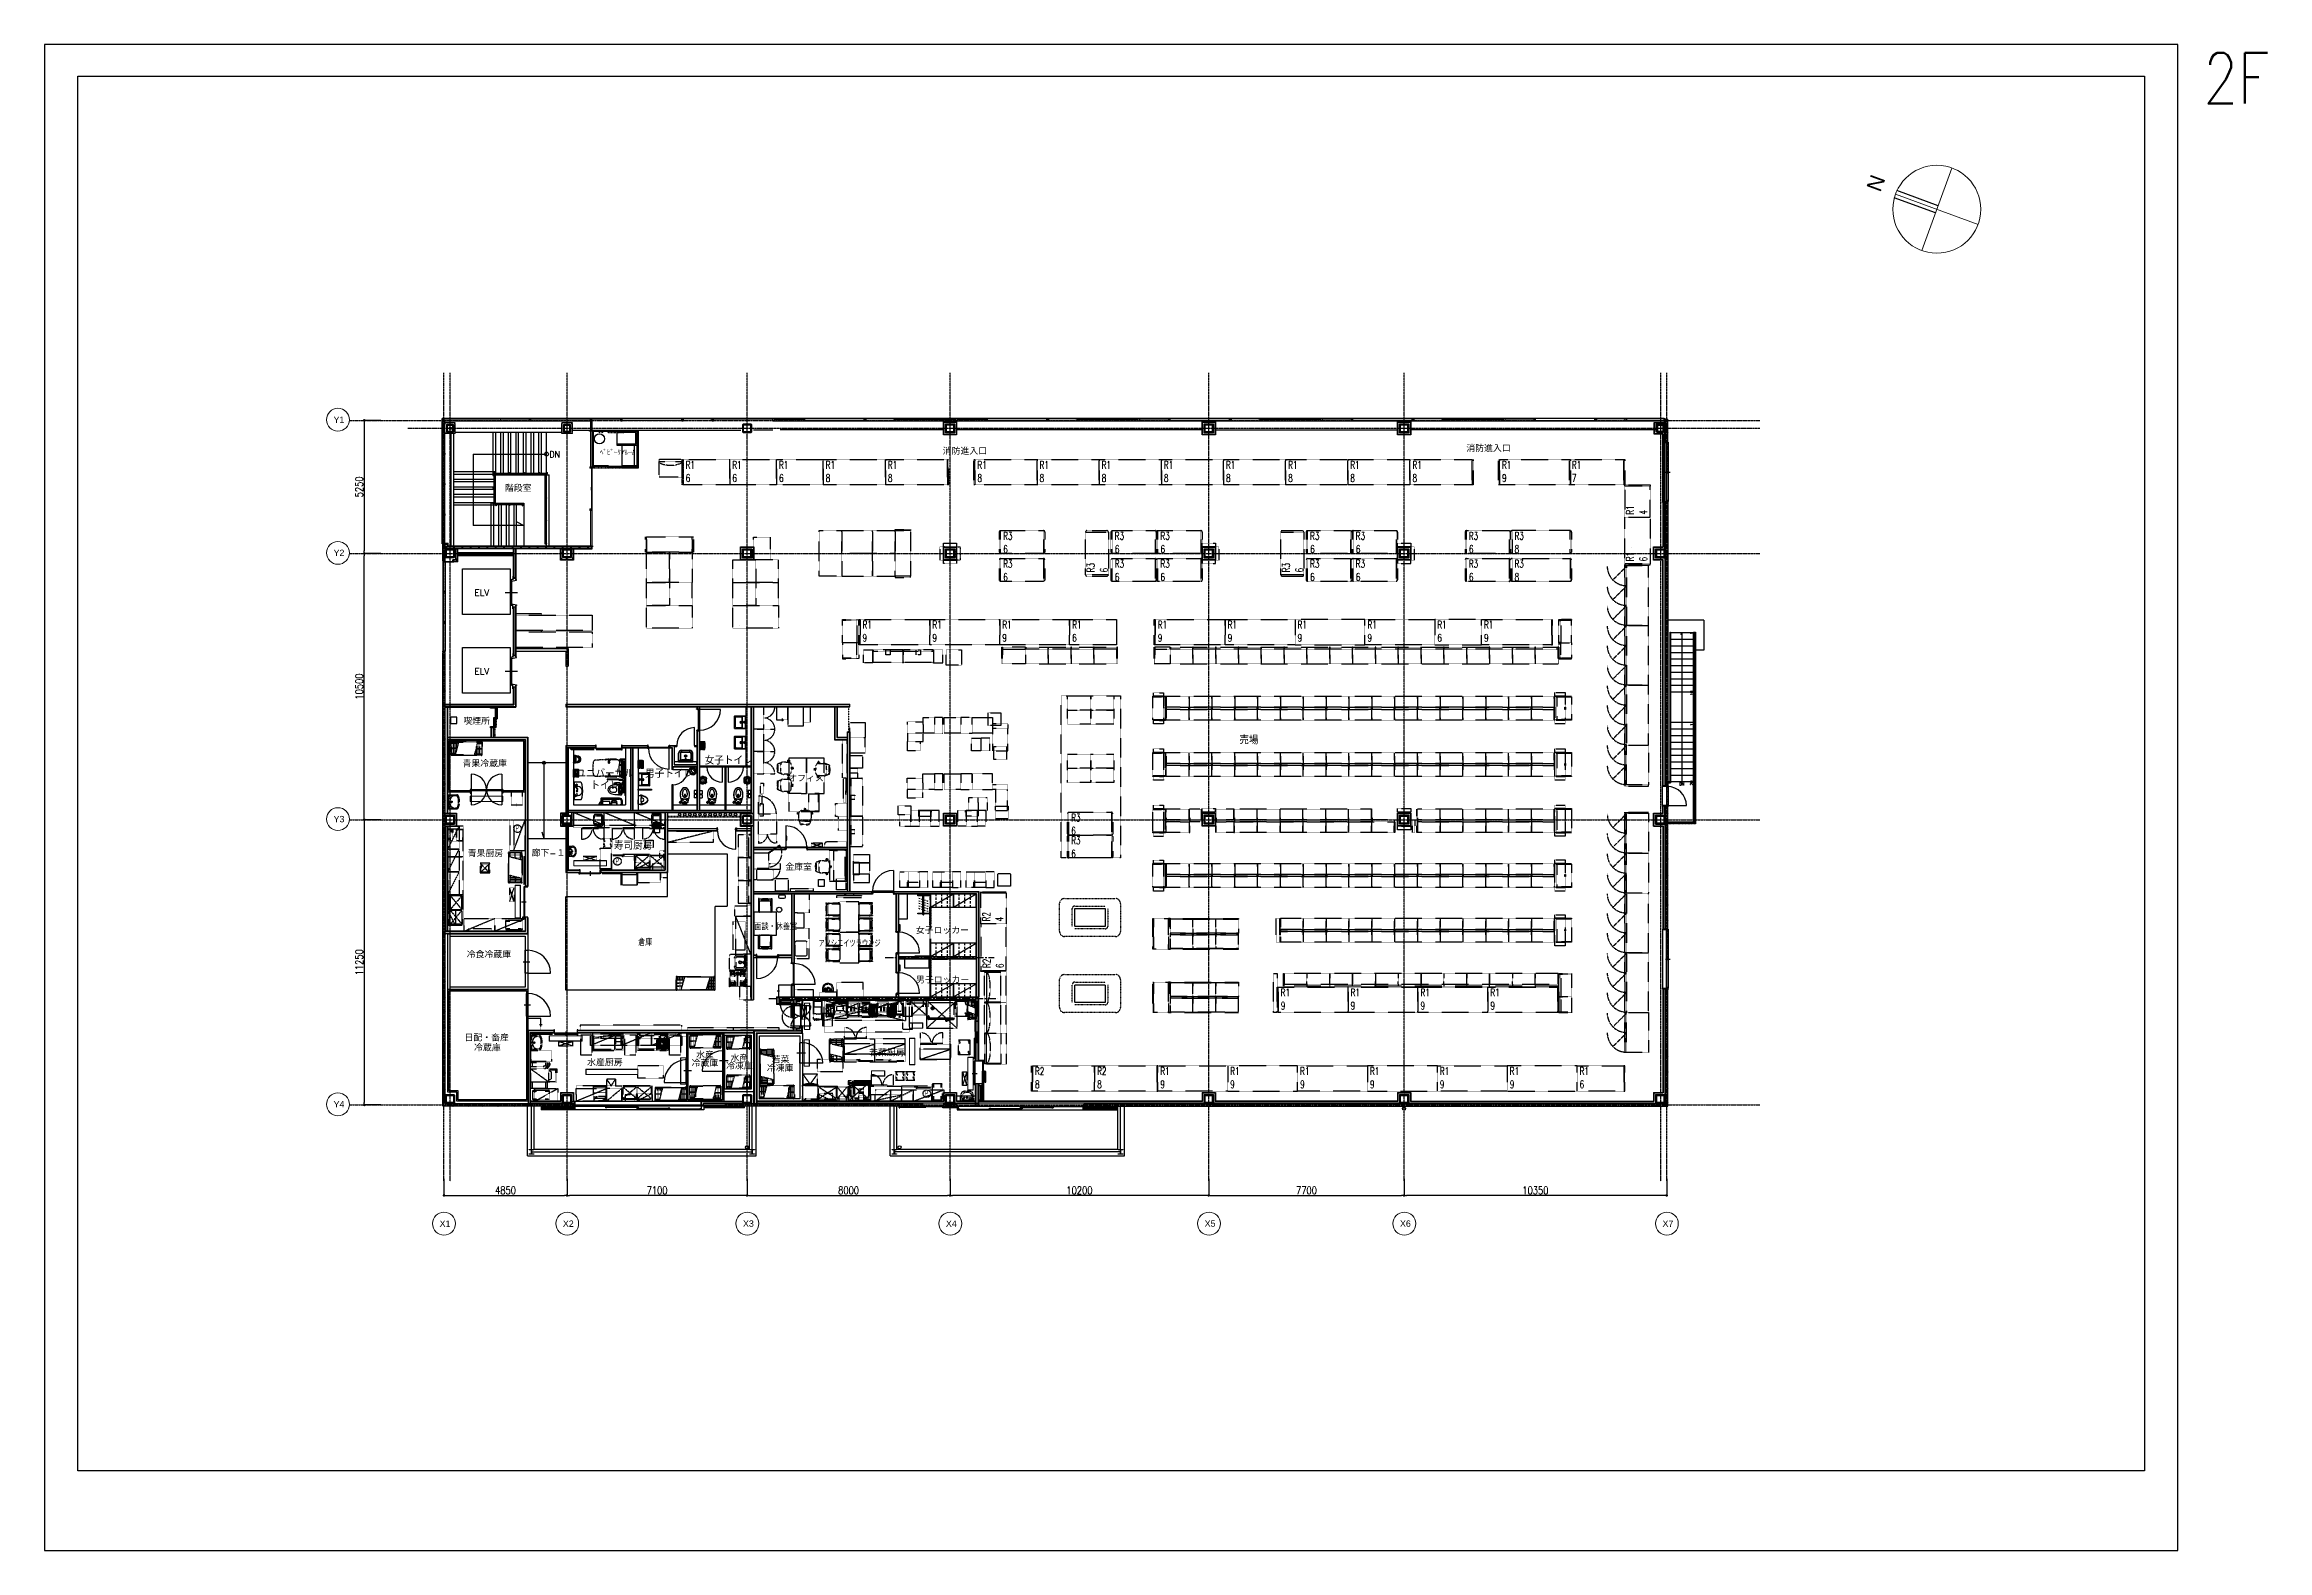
# Model space of a CAD drawing. Header units: millimetres. Extents: x 0 to 181737, y 0 to 59400.
# Drawn here: x 94100 to 181737, y 0 to 59400 of the extents above; entities that cross this region are included whole.
import ezdxf
from ezdxf.enums import TextEntityAlignment as Align

# ---------------------------------------------------------------- set-up
doc = ezdxf.new("R2010")
doc.units = ezdxf.units.MM
doc.header["$LTSCALE"] = 0.2
for name, pattern in [('CENTER', [50.8, 31.75, -6.35, 6.35, -6.35]), ('DASH_0', [1, 0.5, -0.5]), ('DASHED', [0.75, 0.5, -0.25]), ('DASHED1', [2.5, 1.25, -1.25]), ('HID4', [0.9, 0.4, -0.5]), ('HIDDEN', [9.525, 6.35, -3.175]), ('HIDDEN2', [0.1875, 0.125, -0.0625]), ('ISO-10______', [0.37, 0.24, -0.06, 0.01, -0.06])]:
    doc.linetypes.add(name, pattern=pattern)
doc.layers.get('Defpoints').update_dxf_attribs({"color": 5})
for name, color, linetype in [('85 shell', 7, 'Continuous'), ('A_室名', 8, 'Continuous'), ('A_寸法', 7, 'Continuous'), ('A_建築', 8, 'Continuous'), ('A_建築（下図）', 8, 'Continuous'), ('A_建築（什器）', 8, 'Continuous'), ('A_建築（冷蔵・冷凍庫）', 8, 'Continuous'), ('A_建築（軽鉄下地）', 8, 'Continuous'), ('A_方位', 8, 'Continuous'), ('A_記述', 3, 'Continuous'), ('A_通り番号', 8, 'Continuous'), ('A_通り芯', 8, 'CENTER'), ('冷設', 8, 'HIDDEN')]:
    doc.layers.add(name, color=color, linetype=linetype)
doc.layers.add('A_通芯', color=8, linetype='CENTER', plot=False)
doc.layers.add('冷設_種類', color=213, linetype='HIDDEN', plot=False)
doc.styles.add('Dim', font='simplex.shx', dxfattribs={"width": 0.8, "bigfont": 'extfont2.shx'})
doc.styles.add('KANJI', font='simplex', dxfattribs={"bigfont": 'bigfont'})
doc.styles.add('MUSER', font='SIMPLEX.shx', dxfattribs={"height": 300, "bigfont": 'BIGFONT.shx'})
doc.styles.add('PDF Arial', font='arial.ttf')
doc.styles.add('ROMANS', font='romans.shx', dxfattribs={"bigfont": 'bigfont.shx'})
doc.styles.get("Standard").update_dxf_attribs({"font": 'simplex.shx', "width": 0.8, "bigfont": 'extfont2.shx'})
doc.styles.add('Standard-A', font='romans.shx', dxfattribs={"bigfont": 'extfont2.shx'})
doc.styles.add('STYLE1', font='arial.ttf')
doc.dimstyles.new('1-1', dxfattribs={"dimtxt": 3, "dimasz": 1, "dimexe": 1, "dimexo": 0, "dimgap": 1, "dimtad": 1, "dimdec": 0, "dimtxsty": 'Dim', "dimblk": 'DOT', "dimcen": 0, "dimadec": 0, "dimazin": 0, "dimtfac": 1, "dimtdec": 0, "dimtix": 1, "dimtmove": 2, "dimatfit": 3, "dimldrblk": '引出矢', "dimfxl": 1, "dimarcsym": 0})

msp = doc.modelspace()

# ---------------------------------------------------------------- texts
at = {"layer": 'A_室名', "style": 'ROMANS'}
msp.add_text('ﾍﾞﾋﾞｰｹｱﾙｰﾑ', height=200, dxfattribs=at).set_placement((115996.06, 43198.11))
at = {"layer": 'A_室名'}
for s, p in [('消防進入口', (129509.06, 43224.32)), ('消防進入口', (150150.65, 43332.49)), ('階段室', (112250.92, 41763)), ('ELV', (111054.82, 37656.62)), ('ELV', (111054.82, 34552.49))]:
    msp.add_text(s, height=250, dxfattribs=at).set_placement(p)
for s, height, p in [('喫煙所', 250, (110611.88, 32824.94)), ('売場', 300, (141208.92, 32105.27)), ('オフィス', 250, (123421.25, 30571.44)), ('青果厨房', 250, (110785.98, 27607.27)), ('廊下-１', 250, (113303.64, 27625.76)), ('金庫室', 250, (123305.46, 27073.1)), ('女子ロッカー', 250, (128448.98, 24571.36)), ('冷食冷蔵庫', 250, (110745.06, 23621.23)), ('男子ロッカー', 250, (128456.05, 22619.98)), ('日配・畜産', 250, (110660.53, 20338.63)), ('冷蔵庫 ', 250, (111034.65, 19946.3)), ('水産厨房', 250, (115492.86, 19359.12)), ('若菜厨房', 250, (126607.47, 19750.72))]:
    msp.add_text(s, height=height, dxfattribs=at).set_placement(p, align=Align.TOP_LEFT)
for s, p in [('青果冷蔵庫', (111455.16, 31025.84)), ('冷蔵庫', (120137.18, 19209.85)), ('水産', (120138.8, 19537.97)), ('水産', (121494.39, 19410.45)), ('若菜', (123119.56, 19355.25)), ('冷凍庫', (121496.24, 19097.93)), ('冷凍庫', (123102.72, 19012.15))]:
    msp.add_text(s, height=250, dxfattribs=at).set_placement(p, align=Align.MIDDLE_CENTER)
for s, height, width, p in [('ユニバーサル', 300, 0.9, (115066.59, 30783.23)), ('男子トイレ', 300, 0.9, (117778.84, 30783.23)), ('女子トイレ', 300, 0.9, (120128.85, 31302.94)), ('トイレ', 300, 0.9, (115624.52, 30317.65)), ('寿司厨房', 300, 0.9, (116550.32, 27947.25)), ('面談・休養室', 250, 0.8, (122087.2, 24724.51)), ('倉庫', 250, 0.8, (117502.24, 24104.17)), ('アソシエイツラウンジ', 250, 0.7, (124611.86, 24058.74))]:
    msp.add_text(s, height=height, dxfattribs=dict(at, width=width)).set_placement(p, align=Align.TOP_LEFT)
at = {"layer": 'A_建築（下図）', "color": 8}
for s, height, p in [('1', 109.88, (158985.56, 36127.92)), ('10', 109.876, (158985.56, 33724.92)), ('11', 109.876, (158990.56, 32524.19)), ('20', 109.876, (158981.48, 30178.65))]:
    msp.add_text(s, height=height, rotation=90, dxfattribs=at).set_placement(p, align=Align.TOP_LEFT)
msp.add_text('DN', height=109.876, dxfattribs=at).set_placement((158547.61, 30285.36), align=Align.TOP_LEFT)
at = {"layer": 'A_建築（下図）', "color": 8, "flags": 1}
for tag, s in [('______', ''), ('__', 'H'), ('__', "'"), ('__', ''), ('____', ''), ('__', '')]:
    msp.add_attdef(tag, (156657.78, 39572.6), s, height=0.18, rotation=270, dxfattribs=at)
at = {"layer": 'A_建築（什器）', "color": 8, "linetype": 'HIDDEN2', "ltscale": 50}
for p, p2 in [((112632.2, 28332.12), (112832.2, 28332.12)), ((116576.55, 27041.08, 3961), (116776.55, 27041.08, 3961))]:
    msp.add_text('Ｐ', height=250, dxfattribs=at).set_placement(p, p2, align=Align.FIT)
at = {"layer": 'A_建築（什器）', "color": 8, "linetype": 'HIDDEN2', "ltscale": 50, "style": 'MUSER', "flags": 3}
for p, rotation in [((123407.5, 33275), 180), ((112950, 29925.38), 180), ((121962.5, 22217.36), 180), ((113150, 20980), 270)]:
    msp.add_attdef('CODE', p, 'AC4518SS', height=0.01, rotation=rotation, dxfattribs=at)
at = {"layer": 'A_建築（什器）', "style": 'MUSER', "flags": 3}
msp.add_attdef('CODE', (123547.5, 21837.5), 'AC4518SS', height=0.01, rotation=90, dxfattribs=at)
at = {"layer": 'A_方位', "style": 'STYLE1'}
msp.add_text('N', height=600, rotation=69.8260551, dxfattribs=at).set_placement((165909.04, 53750.31), align=Align.TOP_LEFT)
at = {"layer": 'A_記述', "color": 8, "style": 'Standard-A', "width": 0.9}
msp.add_text('DN', height=250, dxfattribs=at).set_placement((114008.77, 43104.94))
at = {"layer": 'A_通り番号', "char_height": 250.505, "style": 'PDF Arial'}
for s, insert, attachment_point in [('Y1', (105496.54, 44475.3), 7), ('Y2', (105496.54, 39225.3), 7), ('Y3', (105496.54, 28720.41), 7), ('Y4', (105496.54, 17475.34), 7), ('X1', (109677.53, 13017), 1), ('X2', (114536.29, 13017.07), 1), ('X3', (121636.29, 13021.97), 1), ('X4', (129636.29, 13017.07), 1), ('X5', (139836.28, 13021.97), 1), ('X6', (147536.28, 13021.97), 1), ('X7', (157886.24, 13017.07), 1)]:
    msp.add_mtext(s, dxfattribs=dict(at, insert=insert, attachment_point=attachment_point))
at = {"layer": 'Defpoints', "width": 0.8}
msp.add_text('2F', height=2000, dxfattribs=at).set_placement((179200, 57066.67))
at = {"layer": '冷設', "color": 8, "linetype": 'HIDDEN2', "ltscale": 50, "style": 'KANJI'}
msp.add_text('S', height=100, rotation=180, dxfattribs=at).set_placement((128173.51, 21625), align=Align.MIDDLE)
at = {"layer": '冷設', "color": 8, "linetype": 'HIDDEN2', "ltscale": 50}
msp.add_text('Ｐ', height=250, dxfattribs=at).set_placement((128773.68, 17880.19), (128973.68, 17880.19), align=Align.FIT)
at = {"layer": '冷設', "color": 8, "ltscale": 3, "flags": 1}
for tag, s in [('______', ''), ('____', ''), ('__', 'H')]:
    msp.add_attdef(tag, (121509.78, 36501.24), s, height=0.18, rotation=90, dxfattribs=at)
at = {"layer": '冷設', "color": 8, "linetype": 'HIDDEN2', "ltscale": 50, "text_generation_flag": 2, "flags": 1}
for tag in ['N_MODEL', 'O_MODEL', 'N_NAME', 'N_WDS', 'N_DDS', 'N_HDS', 'N_BDS']:
    msp.add_attdef(tag, text='', height=0.1, rotation=90, dxfattribs=at).set_placement((129961, 21600), align=Align.MIDDLE)
at = {"layer": '冷設_種類', "width": 0.7}
for s, p in [('R1', (119377.51, 42667.85)), ('R1', (121217.51, 42667.76)), ('R1', (123057.51, 42667.85)), ('R1', (124897.51, 42667.85)), ('R1', (127347.51, 42667.85)), ('R1', (130877.51, 42667.85)), ('R1', (133327.51, 42667.66)), ('R1', (135777.51, 42667.66)), ('R1', (138227.51, 42667.66)), ('R1', (140677.51, 42667.85)), ('R1', (143127.51, 42667.66)), ('R1', (145577.51, 42667.66)), ('R1', (148027.51, 42667.66)), ('R1', (151557.51, 42667.85)), ('R1', (154312.51, 42667.85)), ('6', (119379.62, 42147.19)), ('6', (121219.62, 42147.09)), ('6', (123059.62, 42147.19)), ('8', (124899.62, 42147.19)), ('8', (127349.62, 42147.19)), ('8', (130879.62, 42147.19)), ('8', (133329.62, 42147)), ('8', (135779.62, 42147)), ('8', (138229.62, 42147)), ('8', (140679.62, 42147.19)), ('8', (143129.62, 42147)), ('8', (145579.62, 42147)), ('8', (148029.62, 42147)), ('9', (151559.62, 42147.19)), ('7', (154314.62, 42147.19)), ('R3', (131892.54, 39867.61)), ('6', (131894.66, 39346.94)), ('R3', (136292.54, 39867.61)), ('6', (136294.66, 39346.94)), ('R3', (138092.54, 39867.61)), ('6', (138094.66, 39346.94)), ('R3', (143992.54, 39867.61)), ('6', (143994.66, 39346.94)), ('R3', (145792.54, 39867.61)), ('6', (145794.66, 39346.94)), ('R3', (150252.56, 39867.61)), ('6', (150254.68, 39346.94)), ('8', (152054.68, 39346.94)), ('R3', (152052.56, 39867.61)), ('R3', (131892.6, 38767.61)), ('R3', (136292.6, 38767.61)), ('R3', (138092.6, 38767.61)), ('R3', (143992.6, 38767.61)), ('R3', (145792.6, 38767.61)), ('R3', (150252.61, 38767.61)), ('R3', (152052.56, 38767.61)), ('6', (131894.72, 38246.94)), ('6', (136294.72, 38246.94)), ('6', (138094.72, 38246.94)), ('6', (143994.72, 38246.94)), ('6', (145794.72, 38246.94)), ('6', (150254.73, 38246.94)), ('8', (152054.68, 38246.94)), ('9', (126349.68, 35847.14)), ('R1', (126347.56, 36367.8)), ('9', (129104.68, 35847.14)), ('R1', (129102.56, 36367.8)), ('9', (131859.68, 35847.14)), ('R1', (131857.56, 36367.8)), ('R1', (134612.56, 36367.8)), ('6', (134614.68, 35847.14)), ('9', (137990.62, 35847.14)), ('R1', (137988.51, 36367.8)), ('9', (140745.62, 35847.14)), ('R1', (140743.51, 36367.8)), ('9', (143500.62, 35847.14)), ('R1', (143498.51, 36367.8)), ('9', (146255.62, 35847.14)), ('R1', (146253.51, 36367.8)), ('R1', (149008.51, 36367.8)), ('6', (149010.62, 35847.14)), ('9', (150850.62, 35847.14)), ('R1', (150848.51, 36367.8)), ('R3', (134575.13, 28759.47)), ('R3', (134575.13, 27859.47)), ('6', (134577.25, 28238.8)), ('6', (134577.25, 27338.8)), ('R1', (142834.61, 21859.19)), ('R1', (145589.61, 21859.19)), ('R1', (148344.61, 21859.19)), ('R1', (151099.61, 21859.19)), ('9', (142836.73, 21338.53)), ('9', (145591.73, 21338.53)), ('9', (148346.73, 21338.53)), ('9', (151101.73, 21338.53)), ('8', (133149.68, 18238.37)), ('R2', (133147.56, 18759.03)), ('8', (135599.68, 18238.37)), ('R2', (135597.56, 18759.03)), ('9', (138089.68, 18238.37)), ('R1', (138087.56, 18759.03)), ('9', (140844.68, 18238.37)), ('R1', (140842.56, 18759.03)), ('9', (143599.68, 18238.37)), ('R1', (143597.56, 18759.03)), ('9', (146354.68, 18238.37)), ('R1', (146352.56, 18759.03)), ('9', (149109.68, 18238.37)), ('R1', (149107.56, 18759.03)), ('9', (151864.68, 18238.37)), ('R1', (151862.56, 18759.03)), ('R1', (154617.56, 18759.03)), ('6', (154619.68, 18238.37))]:
    msp.add_text(s, height=300, dxfattribs=at).set_placement(p)
for s, p in [('R1', (156757.15, 40852.61)), ('4', (157277.81, 40854.73)), ('R3', (135497.18, 38577.55)), ('6', (136017.85, 38579.67)), ('R3', (143197.18, 38577.55)), ('6', (143717.85, 38579.67)), ('R1', (156757.15, 39012.61)), ('6', (157277.81, 39014.73)), ('R2', (131375.2, 24811.42)), ('4', (131895.86, 24813.54)), ('R2', (131391.19, 22971.42)), ('6', (131911.86, 22973.54))]:
    msp.add_text(s, height=300, rotation=90, dxfattribs=at).set_placement(p)

# ---------------------------------------------------------------- blocks, each defined once
blk = doc.blocks.new('_Dot')
at = {"color": 0, "linetype": 'ByBlock', "lineweight": -2}
blk.add_line((-0.5, 0), (-1, 0), dxfattribs=at)
at = {"color": 0, "linetype": 'ByBlock', "const_width": 0.5}
blk.add_lwpolyline([(-0.25, 0, 1), (0.25, 0, 1)], format="xyb", close=True, dxfattribs=at)
blk = doc.blocks.new('*D22')
at = {"layer": 'A_寸法', "lineweight": -2, "transparency": 16777216}
for p, q in [((107365, 28825), (106707, 28825)), ((106708, 28725), (106708, 17675)), ((107365, 17575), (106707, 17575))]:
    blk.add_line(p, q, dxfattribs=at)
at = {"layer": 'Defpoints', "color": 0, "transparency": 16777216}
for p in [(107365, 28825), (106708, 17575), (107365, 17575)]:
    blk.add_point(p, dxfattribs=at)
at = {"layer": 'A_寸法', "lineweight": -2, "transparency": 16777216, "xscale": 100, "yscale": 100, "zscale": 100}
for p, rotation in [((106708, 28825), 90), ((106708, 17575), 270)]:
    blk.add_blockref('_Dot', p, dxfattribs=dict(at, rotation=rotation))
at = {"layer": 'A_寸法', "transparency": 16777216, "insert": (106508, 23200), "char_height": 300, "attachment_point": 5, "rotation": 90, "style": 'Dim'}
blk.add_mtext('11250', dxfattribs=at)
blk = doc.blocks.new('引出矢')
at = {"color": 0, "linetype": 'ByBlock', "lineweight": -2}
for p, q in [((-3.86, 1.04), (0, 0)), ((0, 0), (-1, 0)), ((-3.86, -1.04), (0, 0))]:
    blk.add_line(p, q, dxfattribs=at)
blk = doc.blocks.new('*D23')
at = {"layer": 'A_寸法', "lineweight": -2, "transparency": 16777216}
for p, q in [((107365, 39325), (106707, 39325)), ((106708, 28925), (106708, 39225)), ((107365, 28825), (106707, 28825))]:
    blk.add_line(p, q, dxfattribs=at)
at = {"layer": 'Defpoints', "color": 0, "transparency": 16777216}
for p in [(106708, 39325), (107365, 39325), (107365, 28825)]:
    blk.add_point(p, dxfattribs=at)
at = {"layer": 'A_寸法', "lineweight": -2, "transparency": 16777216, "xscale": 100, "yscale": 100, "zscale": 100}
for p, rotation in [((106708, 39325), 90), ((106708, 28825), 270)]:
    blk.add_blockref('_Dot', p, dxfattribs=dict(at, rotation=rotation))
at = {"layer": 'A_寸法', "transparency": 16777216, "insert": (106508, 34075), "char_height": 300, "attachment_point": 5, "rotation": 90, "style": 'Dim'}
blk.add_mtext('10500', dxfattribs=at)
blk = doc.blocks.new('*D24')
at = {"layer": 'A_寸法', "lineweight": -2, "transparency": 16777216}
for p, q in [((107365, 44575), (106707, 44575)), ((106708, 44475), (106708, 39425)), ((107365, 39325), (106707, 39325))]:
    blk.add_line(p, q, dxfattribs=at)
at = {"layer": 'Defpoints', "color": 0}
for p in [(107365, 44575), (106708, 39325), (107365, 39325)]:
    blk.add_point(p, dxfattribs=at)
at = {"layer": 'A_寸法', "lineweight": -2, "transparency": 16777216, "xscale": 100, "yscale": 100, "zscale": 100}
for p, rotation in [((106708, 44575), 90), ((106708, 39325), 270)]:
    blk.add_blockref('_Dot', p, dxfattribs=dict(at, rotation=rotation))
at = {"layer": 'A_寸法', "transparency": 16777216, "insert": (106508, 41950), "char_height": 300, "attachment_point": 5, "rotation": 90, "style": 'Dim'}
blk.add_mtext('5250', dxfattribs=at)
blk = doc.blocks.new('*D25')
at = {"layer": 'A_寸法', "lineweight": -2, "transparency": 16777216}
for p, q in [((109850, 14663), (109850, 14005)), ((114700, 14663), (114700, 14005)), ((109950, 14006), (114600, 14006))]:
    blk.add_line(p, q, dxfattribs=at)
at = {"layer": 'Defpoints', "color": 0}
for p in [(109850, 14663), (114700, 14663), (114700, 14006)]:
    blk.add_point(p, dxfattribs=at)
at = {"layer": 'A_寸法', "lineweight": -2, "transparency": 16777216, "xscale": 100, "yscale": 100, "zscale": 100, "rotation": 180}
blk.add_blockref('_Dot', (109850, 14006), dxfattribs=at)
at = {"layer": 'A_寸法', "lineweight": -2, "transparency": 16777216, "xscale": 100, "yscale": 100, "zscale": 100}
blk.add_blockref('_Dot', (114700, 14006), dxfattribs=at)
at = {"layer": 'A_寸法', "transparency": 16777216, "insert": (112275, 14206), "char_height": 300, "attachment_point": 5, "style": 'Dim'}
blk.add_mtext('4850', dxfattribs=at)
blk = doc.blocks.new('*D26')
at = {"layer": 'A_寸法', "lineweight": -2, "transparency": 16777216}
for p, q in [((114700, 14663), (114700, 14005)), ((121800, 14663), (121800, 14005)), ((121700, 14006), (114800, 14006))]:
    blk.add_line(p, q, dxfattribs=at)
at = {"layer": 'Defpoints', "color": 0, "transparency": 16777216}
for p in [(114700, 14663), (121800, 14663), (114700, 14006)]:
    blk.add_point(p, dxfattribs=at)
at = {"layer": 'A_寸法', "lineweight": -2, "transparency": 16777216, "xscale": 100, "yscale": 100, "zscale": 100, "rotation": 180}
blk.add_blockref('_Dot', (114700, 14006), dxfattribs=at)
at = {"layer": 'A_寸法', "lineweight": -2, "transparency": 16777216, "xscale": 100, "yscale": 100, "zscale": 100}
blk.add_blockref('_Dot', (121800, 14006), dxfattribs=at)
at = {"layer": 'A_寸法', "transparency": 16777216, "insert": (118250, 14206), "char_height": 300, "attachment_point": 5, "style": 'Dim'}
blk.add_mtext('7100', dxfattribs=at)
blk = doc.blocks.new('*D27')
at = {"layer": 'A_寸法', "lineweight": -2, "transparency": 16777216}
for p, q in [((121800, 14663), (121800, 14005)), ((129800, 14663), (129800, 14005)), ((121900, 14006), (129700, 14006))]:
    blk.add_line(p, q, dxfattribs=at)
at = {"layer": 'Defpoints', "color": 0, "transparency": 16777216}
for p in [(121800, 14663), (129800, 14663), (129800, 14006)]:
    blk.add_point(p, dxfattribs=at)
at = {"layer": 'A_寸法', "lineweight": -2, "transparency": 16777216, "xscale": 100, "yscale": 100, "zscale": 100, "rotation": 180}
blk.add_blockref('_Dot', (121800, 14006), dxfattribs=at)
at = {"layer": 'A_寸法', "lineweight": -2, "transparency": 16777216, "xscale": 100, "yscale": 100, "zscale": 100}
blk.add_blockref('_Dot', (129800, 14006), dxfattribs=at)
at = {"layer": 'A_寸法', "transparency": 16777216, "insert": (125800, 14206), "char_height": 300, "attachment_point": 5, "style": 'Dim'}
blk.add_mtext('8000', dxfattribs=at)
blk = doc.blocks.new('*D28')
at = {"layer": 'A_寸法', "lineweight": -2, "transparency": 16777216}
for p, q in [((129800, 14663), (129800, 14005)), ((140000, 14663), (140000, 14005)), ((139900, 14006), (129900, 14006))]:
    blk.add_line(p, q, dxfattribs=at)
at = {"layer": 'Defpoints', "color": 0, "transparency": 16777216}
for p in [(129800, 14663), (140000, 14663), (129800, 14006)]:
    blk.add_point(p, dxfattribs=at)
at = {"layer": 'A_寸法', "lineweight": -2, "transparency": 16777216, "xscale": 100, "yscale": 100, "zscale": 100, "rotation": 180}
blk.add_blockref('_Dot', (129800, 14006), dxfattribs=at)
at = {"layer": 'A_寸法', "lineweight": -2, "transparency": 16777216, "xscale": 100, "yscale": 100, "zscale": 100}
blk.add_blockref('_Dot', (140000, 14006), dxfattribs=at)
at = {"layer": 'A_寸法', "transparency": 16777216, "insert": (134900, 14206), "char_height": 300, "attachment_point": 5, "style": 'Dim'}
blk.add_mtext('10200', dxfattribs=at)
blk = doc.blocks.new('*D29')
at = {"layer": 'A_寸法', "lineweight": -2, "transparency": 16777216}
for p, q in [((140000, 14663), (140000, 14005)), ((147700, 14663), (147700, 14005)), ((140100, 14006), (147600, 14006))]:
    blk.add_line(p, q, dxfattribs=at)
at = {"layer": 'Defpoints', "color": 0, "transparency": 16777216}
for p in [(140000, 14663), (147700, 14663), (147700, 14006)]:
    blk.add_point(p, dxfattribs=at)
at = {"layer": 'A_寸法', "lineweight": -2, "transparency": 16777216, "xscale": 100, "yscale": 100, "zscale": 100, "rotation": 180}
blk.add_blockref('_Dot', (140000, 14006), dxfattribs=at)
at = {"layer": 'A_寸法', "lineweight": -2, "transparency": 16777216, "xscale": 100, "yscale": 100, "zscale": 100}
blk.add_blockref('_Dot', (147700, 14006), dxfattribs=at)
at = {"layer": 'A_寸法', "transparency": 16777216, "insert": (143850, 14206), "char_height": 300, "attachment_point": 5, "style": 'Dim'}
blk.add_mtext('7700', dxfattribs=at)
blk = doc.blocks.new('*D30')
at = {"layer": 'A_寸法', "lineweight": -2, "transparency": 16777216}
for p, q in [((147700, 14663), (147700, 14005)), ((158050, 14663), (158050, 14005)), ((157950, 14006), (147800, 14006))]:
    blk.add_line(p, q, dxfattribs=at)
at = {"layer": 'Defpoints', "color": 0}
for p in [(147700, 14663), (158050, 14663), (147700, 14006)]:
    blk.add_point(p, dxfattribs=at)
at = {"layer": 'A_寸法', "lineweight": -2, "transparency": 16777216, "xscale": 100, "yscale": 100, "zscale": 100, "rotation": 180}
blk.add_blockref('_Dot', (147700, 14006), dxfattribs=at)
at = {"layer": 'A_寸法', "lineweight": -2, "transparency": 16777216, "xscale": 100, "yscale": 100, "zscale": 100}
blk.add_blockref('_Dot', (158050, 14006), dxfattribs=at)
at = {"layer": 'A_寸法', "transparency": 16777216, "insert": (152875, 14206), "char_height": 300, "attachment_point": 5, "style": 'Dim'}
blk.add_mtext('10350', dxfattribs=at)
blk = doc.blocks.new('スタッキングチェアSFIDA')
at = {"color": 0}
for p, q in [((-238, 60), (-238, 406)), ((-214, 25), (-222, 16)), ((214, 25), (222, 16)), ((238, 60), (238, 406))]:
    blk.add_line(p, q, dxfattribs=at)
for points in [[(-238, 459), (-238, 480), (-238, 540, 0.414214), (-242, 545), (-252, 545, 0.414214), (-258, 540), (-258, 60, 0.221149), (-225, -9, 0.176863), (-222, -10, 0.181585), (-219, -9), (-199, 12)], [(-238, 541, 0.358225), (-242, 545), (-252, 545, 0.414214), (-258, 540), (-258, 459, 0.209153), (-226, 394, 0.176863), (-222, 393, 0.181585), (-219, 395), (-219, 395)], [(-218, 415, -0.178633), (-238, 459)], [(-218, 450), (-234, 504, -0.47861), (-218, 531, -0.06517), (218, 531, -0.47861), (234, 504), (218, 450)], [(-216, 521), (-216, 521, -0.508118), (-216, 521, -0.06517), (216, 521, -0.508118), (216, 521), (216, 521)], [(238, 459), (238, 480), (238, 540, -0.414214), (242, 545), (252, 545, -0.414214), (258, 540), (258, 60, -0.221149), (225, -9, -0.176863), (222, -10, -0.181585), (219, -9), (199, 12)], [(218, 415, 0.178633), (238, 459)], [(238, 541, -0.358225), (242, 545), (252, 545, -0.414214), (258, 540), (258, 459, -0.209153), (226, 394, -0.176863), (222, 393, -0.181585), (219, 395), (219, 395)]]:
    blk.add_lwpolyline(points, format="xyb", dxfattribs=at)
for points in [[(-218, 450), (218, 450), (228, 50, -0.292623), (168, 0), (-168, 0, -0.292623), (-228, 50)], [(-158, 507), (-156, 503, -0.007062), (156, 503), (158, 507, 0.028531)]]:
    blk.add_lwpolyline(points, format="xyb", close=True, dxfattribs=at)
for centre, start, end in [((-168, 60), 180, 230.29098), ((168, 60), 309.70902, 0)]:
    blk.add_arc(centre, 70, start, end, dxfattribs=at)
blk = doc.blocks.new('パイプハンガータテ伸縮タイプ')
at = {"color": 0}
for p, q in [((-130, 629), (-184, 646)), ((-130, 529), (-184, 546)), ((-130, 429), (-184, 446)), ((-130, 329), (-184, 346)), ((-130, 229), (-184, 246)), ((-22, 596), (-76, 613)), ((-22, 496), (-76, 513)), ((-22, 396), (-76, 413)), ((-22, 296), (-76, 313)), ((-22, 196), (-76, 213)), ((-15, 15), (-15, 805)), ((15, 15), (15, 805)), ((86, 564), (32, 580)), ((86, 464), (32, 480)), ((86, 364), (32, 380)), ((86, 264), (32, 280)), ((86, 164), (32, 180)), ((194, 531), (140, 547)), ((194, 431), (140, 447)), ((194, 331), (140, 347)), ((194, 231), (140, 247)), ((194, 131), (140, 147))]:
    blk.add_line(p, q, dxfattribs=at)
for points in [[(-15, 755), (-212, 755), (-212, 785), (-15, 785)], [(-15, 35), (-212, 35), (-212, 65), (-15, 65)], [(15, 785), (212, 785), (212, 755), (15, 755)], [(15, 65), (212, 65), (212, 35), (15, 35)]]:
    blk.add_lwpolyline(points, dxfattribs=at)
for centre, start, end in [((0, 805), 0, 180), ((0, 15), 180, 0)]:
    blk.add_arc(centre, 15, start, end, dxfattribs=at)
blk = doc.blocks.new('Toilet for Men')
at = {"color": 0}
for p, q in [((-187, 103), (-184, 96)), ((-172, 3), (-182, 90)), ((-172, 3), (-171, 0)), ((-171, 0), (0, 0)), ((171, 0), (0, 0)), ((172, 3), (171, 0)), ((172, 3), (182, 90)), ((187, 103), (184, 96))]:
    blk.add_line(p, q, dxfattribs=at)
for centre, radius, start, end in [((212, 64), 402, 155.21615, 173.61677), ((-178, 107), 10.1, 173.61677, 205.64101), ((-202, 87), 20.2, 6.62078, 25.64101), ((1493, -1), 1657, 174.79963, 179.9529), ((-3, 176), 156, 163.2845, 189.96641), ((305, 21), 505, 135.70641, 155.21615), ((226, 88), 402, 135.15696, 160.64042), ((-3, 176), 144, 163.2845, 188.84381), ((-110, 159), 35.4, 188.84381, 252.65581), ((226, 88), 389, 135.15696, 160.64042), ((0, 511), 404, 252.65581, 270), ((0, 161), 67.9, 310.62218, 229.37782), ((0, 161), 65.9, 307.92373, 232.07627), ((0, 318), 78.6, 90, 135.70641), ((0, 318), 66, 90, 138.62355), ((0, 318), 78.6, 44.29359, 90), ((0, 318), 66, 41.37645, 90), ((0, 511), 404, 270, 287.34419), ((-226, 88), 389, 19.35958, 44.84304), ((-305, 21), 505, 24.78385, 44.29359), ((-226, 88), 402, 19.35958, 44.84304), ((110, 159), 35.4, 287.34419, 351.15619), ((3, 176), 144, 351.15619, 16.7155), ((-212, 64), 402, 6.38323, 24.78385), ((3, 176), 156, 350.03359, 16.7155), ((-1493, -1), 1657, 0.0471, 5.20037), ((202, 87), 20.2, 154.35899, 173.37922), ((178, 107), 10.1, 334.35899, 6.38323)]:
    blk.add_arc(centre, radius, start, end, dxfattribs=at)
blk = doc.blocks.new('Toilet Paper Holder')
at = {"color": 0}
for p, q in [((-106.958, 133.5), (-114, 133.5)), ((-114, 133.5), (-114, 17.5)), ((-106.958, 17.5), (-114, 17.5)), ((-106.958, 135), (-106.958, 16)), ((-6.6, 139), (-102.958, 139)), ((-6.6, 12), (-102.958, 12)), ((-4, 142.5), (-77, 142.5)), ((-77, 142.5), (-77, 140)), ((-3.5, 140), (-77, 140)), ((-77, 8.75), (-77, -8.75)), ((-5, 9.25), (-76.5, 9.25)), ((-74.5, 12), (-74.5, 9.25)), ((-49.5, 12), (-49.5, 9.25)), ((-4.5, 11), (-14.5, 11)), ((-14.5, 11), (-14.5, 9.5)), ((-4.5, 9.5), (-14.5, 9.5)), ((-6.6, 12), (-6.6, 139)), ((-4.5, 8.75), (-4.5, -8.75)), ((-4, 9), (-4, -9)), ((-2.5, 139), (-2.5, -139)), ((-2.5, 9), (-2.5, -9)), ((0, 138.5), (0, -138.5)), ((0, 125.25), (0, 120.75)), ((0, 77.75), (0, 73.25)), ((0, 30.25), (0, 25.75)), ((-106.958, -17.5), (-114, -17.5)), ((-114, -17.5), (-114, -133.5)), ((-106.958, -133.5), (-114, -133.5)), ((-106.958, -16), (-106.958, -135)), ((-6.6, -12), (-102.958, -12)), ((-6.6, -139), (-102.958, -139)), ((-3.5, -140), (-77, -140)), ((-77, -140), (-77, -142.5)), ((-4, -142.5), (-77, -142.5)), ((-5, -9.25), (-76.5, -9.25)), ((-74.5, -9.25), (-74.5, -12)), ((-49.5, -9.25), (-49.5, -12)), ((-4.5, -9.5), (-14.5, -9.5)), ((-14.5, -9.5), (-14.5, -11)), ((-4.5, -11), (-14.5, -11)), ((-6.6, -139), (-6.6, -12)), ((0, -25.75), (0, -30.25)), ((0, -73.25), (0, -77.75)), ((0, -120.75), (0, -125.25))]:
    blk.add_line(p, q, dxfattribs=at)
for centre, radius, start, end in [((-102.958, 135), 4, 90, 180), ((-102.958, 16), 4, 180, 270), ((-76.5, 8.75), 0.5, 90, 180), ((-5, 8.75), 0.5, 0, 90), ((-4.5, 9), 2, 0, 90), ((-4.5, 9), 0.5, 0, 90), ((-4, 138.5), 4, 0, 90), ((-3.5, 139), 1, 0, 90), ((-102.958, -16), 4, 90, 180), ((-102.958, -135), 4, 180, 270), ((-76.5, -8.75), 0.5, 180, 270), ((-5, -8.75), 0.5, 270, 0), ((-4.5, -9), 0.5, 270, 0), ((-4.5, -9), 2, 270, 0), ((-4, -138.5), 4, 270, 0), ((-3.5, -139), 1, 270, 0)]:
    blk.add_arc(centre, radius, start, end, dxfattribs=at)
at = {"layer": 'Defpoints'}
blk.add_circle((0, 0), 2, dxfattribs=at)
blk.add_point((0, 0), dxfattribs=at)
blk = doc.blocks.new('Faucent')
at = {"color": 0}
for p, q in [((-37, -5), (-17, 15)), ((-23, 10), (-21, 12)), ((-23, 8), (-23, 10)), ((-21, 12), (-20, 14)), ((-20, 14), (-19, 16)), ((-19, 16), (-17, 18)), ((-17, 18), (-16, 19)), ((-17, 15), (-16, 16)), ((-16, 19), (-14, 20)), ((-16, 16), (-14, 17)), ((-14, 20), (-12, 22)), ((-14, 17), (-13, 18)), ((-13, 18), (-12, 19)), ((-12, 22), (-10, 23)), ((-12, 19), (-10, 20)), ((-10, 23), (-8, 24)), ((-10, 20), (-9, 20)), ((-9, 20), (-7, 21)), ((-8, 24), (-6, 24)), ((-7, 21), (-6, 21)), ((-6, 24), (-4, 25)), ((-6, 21), (-4, 22)), ((-4, 25), (-2, 25)), ((-4, 22), (-2, 22)), ((-2, 25), (0, 25)), ((-2, 22), (-1, 22)), ((-1, 22), (1, 22)), ((0, 25), (2, 25)), ((1, 22), (2, 22)), ((2, 25), (5, 25)), ((2, 22), (4, 21)), ((4, 21), (6, 21)), ((5, 25), (7, 25)), ((6, 21), (7, 21)), ((7, 25), (9, 24)), ((7, 21), (9, 20)), ((9, 24), (11, 23)), ((9, 20), (10, 19)), ((10, 19), (12, 19)), ((11, 23), (13, 23)), ((12, 19), (13, 18)), ((13, 23), (15, 21)), ((13, 18), (14, 17)), ((14, 17), (15, 15)), ((15, 21), (17, 20)), ((15, 18), (15, 19)), ((15, 19), (16, 19)), ((15, 19), (15, 19)), ((15, 18), (15, 18)), ((15, 18), (15, 18)), ((15, 17), (15, 18)), ((15, 17), (15, 17)), ((15, 15), (17, 14)), ((17, 20), (16, 19)), ((16, 17), (15, 17)), ((16, 17), (16, 17)), ((16, 16), (16, 17)), ((16, 16), (16, 16)), ((16, 16), (16, 16)), ((17, 16), (16, 16)), ((17, 15), (17, 15)), ((17, 16), (17, 16)), ((17, 15), (17, 16)), ((18, 15), (17, 15)), ((17, 14), (18, 13)), ((18, 15), (18, 15)), ((18, 15), (18, 15)), ((19, 15), (18, 15)), ((18, 13), (19, 12)), ((20, 17), (19, 16)), ((19, 16), (19, 15)), ((19, 15), (19, 15)), ((19, 12), (19, 10)), ((19, 10), (20, 9)), ((20, 17), (21, 15)), ((20, 9), (21, 7)), ((21, 15), (23, 13)), ((21, 7), (21, 6)), ((21, 6), (21, 4)), ((21, 4), (22, 3)), ((22, 3), (22, 1)), ((22, 1), (22, -1)), ((23, 13), (23, 11)), ((23, 11), (24, 9)), ((24, 9), (25, 7)), ((25, 7), (25, 5)), ((25, 5), (25, 2)), ((25, 2), (25, 0)), ((25, 0), (25, -2)), ((-66, -51), (-98, -82)), ((-51, -66), (-82, -98)), ((-63, -49), (-66, -51)), ((-32, -20), (-62, -50)), ((-49, -63), (-51, -66)), ((-20, -32), (-50, -62)), ((15, -17), (-5, -37)), ((-5, -37), (-5, -37)), ((-5, -37), (-5, -37)), ((10, -23), (8, -23)), ((12, -21), (10, -23)), ((14, -20), (12, -21)), ((16, -19), (14, -20)), ((16, -16), (15, -17)), ((15, -17), (15, -17)), ((17, -14), (16, -16)), ((18, -17), (16, -19)), ((18, -13), (17, -14)), ((19, -12), (18, -13)), ((19, -16), (18, -17)), ((20, -10), (19, -12)), ((20, -14), (19, -16)), ((21, -7), (20, -9)), ((20, -9), (20, -10)), ((22, -12), (20, -14)), ((22, -4), (21, -6)), ((21, -6), (21, -7)), ((22, -1), (22, -2)), ((22, -2), (22, -4)), ((23, -10), (22, -12)), ((24, -8), (23, -10)), ((25, -4), (24, -6)), ((24, -6), (24, -8)), ((25, -2), (25, -4))]:
    blk.add_line(p, q, dxfattribs=at)
blk.add_circle((0, 0), 2, dxfattribs=at)
for centre, radius, start, end in [((-22, -21), 22.1, 70.5394, 107.38678), ((-96, -83), 2, 135, 217.20157), ((-73, -65), 31.8, 217.41251, 220.17404), ((-26, -25), 93.2, 220.51663, 225.34828), ((-25, -26), 93.2, 224.65172, 229.48337), ((-73, -83), 19.1, 228.91307, 233.50038), ((-83, -96), 2, 232.79843, 315), ((-64, -51), 1.97, 48.64463, 81.8834), ((-110, -110), 77.3, 41.68302, 51.64515), ((-81, -86), 39, 36.71859, 43.31928), ((-51, -64), 1.97, 8.1166, 41.35537), ((-21, -21), 22.1, 162.61323, 199.4606), ((-22, -20), 21.1, 135.04022, 162.46762), ((-37, -27), 5.04, 189.19934, 214.92182), ((-22, -20), 21.1, 107.53238, 134.95978), ((-27, -26), 7.49, 107.53262, 135.06829), ((-27, -26), 7.52, 107.57963, 134.96199), ((-20, -21), 22.9, 245.13819, 250.74066), ((-26, -26), 7.87, 70.59181, 107.44146), ((-26, -26), 7.87, 70.5824, 107.43165), ((-21, -21), 22.1, 250.5394, 287.38678), ((-27, -27), 8.25, 19.30127, 70.69873), ((-27, -27), 8.23, 44.9663, 70.72409), ((-26, -26), 7.87, 316.00753, 45.75618), ((-26, -27), 7.52, 315.03801, 342.42037), ((-26, -26), 7.87, 342.55854, 19.40819), ((-22, -22), 23.2, 19.3477, 70.6523), ((-20, -22), 21.1, 287.53238, 314.95978), ((-20, -22), 21.1, 315.04022, 342.46762), ((-21, -22), 22.1, 342.61323, 19.4606)]:
    blk.add_arc(centre, radius, start, end, dxfattribs=at)
blk.add_point((0, 0), dxfattribs=at)

# ---------------------------------------------------------------- dimensions: what is measured, and where the dimension line sits
at = {"layer": 'A_寸法'}
for base, p1, p2, angle, picture, middle in [((106708.45, 39325), (107365.25, 44575), (107365.25, 39325), 90, '*D24', (106508.45, 41950)), ((106708.45, 39325), (107365.25, 28825), (107365.25, 39325), 270, '*D23', (106508.45, 34075)), ((106708.45, 17575), (107365.25, 28825), (107365.25, 17575), 90, '*D22', (106508.45, 23200)), ((114700, 14005.91), (109850, 14662.71), (114700, 14662.71), 180, '*D25', (112275, 14205.91)), ((129800, 14005.91), (121800, 14662.71), (129800, 14662.71), 180, '*D27', (125800, 14205.91)), ((147700, 14005.91), (140000, 14662.71), (147700, 14662.71), 180, '*D29', (143850, 14205.91))]:
    dim = msp.add_linear_dim(base=base, p1=p1, p2=p2, angle=angle, dimstyle='1-1', override={"dimscale": 1, "dimtxt": 300, "dimasz": 100, "dimgap": 50, "dimlfac": 1, "dimclrd": 256, "dimclre": 256, "dimclrt": 256}, dxfattribs=at)
    dim.commit()
    dim.dimension.update_dxf_attribs({"geometry": picture, "text_midpoint": middle})
for base, p1, p2, picture, middle in [((114700, 14005.91), (121800, 14662.71), (114700, 14662.71), '*D26', (118250, 14205.91)), ((129800, 14005.91), (140000, 14662.71), (129800, 14662.71), '*D28', (134900, 14205.91)), ((147700, 14005.91), (158050, 14662.71), (147700, 14662.71), '*D30', (152875, 14205.91))]:
    dim = msp.add_linear_dim(base=base, p1=p1, p2=p2, dimstyle='1-1', override={"dimscale": 1, "dimtxt": 300, "dimasz": 100, "dimgap": 50, "dimlfac": 1, "dimclrd": 256, "dimclre": 256, "dimclrt": 256}, dxfattribs=at)
    dim.commit()
    dim.dimension.update_dxf_attribs({"geometry": picture, "text_midpoint": middle})

# ---------------------------------------------------------------- linework, layer by layer
at = {"layer": '85 shell'}
for p, q in [((112140.5, 29975.38), (112125.5, 29975.38)), ((112125.5, 29975.38), (112125.5, 29935.38)), ((112140.5, 29935.38), (112125.5, 29935.38)), ((112135.5, 30015.38), (112135.5, 29980.38)), ((112165.5, 30015.38), (112140.5, 30015.38)), ((112140.5, 30015.38), (112140.5, 29975.38)), ((112140.5, 29874.88), (112140.5, 29935.38)), ((112165.5, 29874.88), (112140.5, 29874.88)), ((112165.5, 30015.38), (112165.5, 30005.38)), ((112165.5, 29874.88), (112165.5, 29884.88))]:
    msp.add_line(p, q, dxfattribs=at)
at = {"layer": 'A_建築'}
for p, q in [((157560, 44025), (157560, 44495)), ((157560, 44495), (157950, 44495)), ((157900, 44025), (157560, 44025)), ((157900, 44025), (157900, 39585)), ((157950, 44545), (157950, 44495)), ((112572.5, 39510), (112572.5, 38359.14)), ((112687.5, 39510), (112687.5, 38299.14)), ((157535, 39065), (157535, 39585)), ((157535, 39585), (157900, 39585)), ((110390, 39271.5), (112572.5, 39271.5)), ((110390, 39250.5), (112572.5, 39250.5)), ((157900, 39065), (157535, 39065)), ((157900, 30165), (157900, 39065)), ((112572.5, 37209.14), (112572.5, 35305)), ((112687.5, 37269.14), (112687.5, 35245)), ((112687.5, 35572.07), (114750, 35572.07)), ((112687.5, 35472.07), (114650, 35472.07)), ((114650, 35472.07), (114650, 34875)), ((114750, 35572.07), (114750, 34875)), ((114650, 34875), (114750, 34875)), ((109900, 33382.5), (112572.5, 33382.5)), ((112572.5, 34055), (112572.5, 33382.5)), ((112687.5, 34115), (112687.5, 33267.5)), ((114650, 33375), (114650, 33275)), ((114650, 33375), (125850, 33375)), ((125850, 33275), (125850, 33375)), ((109900, 33267.5), (112687.5, 33267.5)), ((110000, 29085), (110000, 33267.5)), ((111700, 32447.5), (111700, 32075)), ((111800, 32447.5), (111800, 32087.5)), ((111850, 32807.5), (111850, 32497.5)), ((111910, 33167.5), (111910, 32857.5)), ((114650, 33275), (125850, 33275)), ((119820, 33275), (119820, 33203)), ((119920, 33275), (119920, 33203)), ((120751, 33175), (119927, 33175)), ((121950, 33275), (121950, 29077.5)), ((122052.5, 33275), (122052.5, 29077.5)), ((125250, 33275), (125250, 31975)), ((125350, 33275), (125350, 32075)), ((110000, 32075), (111700, 32075)), ((110000, 31975), (113050, 31975)), ((111887.5, 32075), (113150, 32075)), ((113050, 31975), (113050, 26201.53)), ((113150, 32075), (113150, 26201.53)), ((114650, 31755), (114650, 29000)), ((114650, 31755), (115823.72, 31755)), ((114750, 31655), (114750, 29000)), ((114750, 31655), (115823.72, 31655)), ((114848.72, 31598.5), (114848.72, 31638.5)), ((116873.72, 31755), (117878, 31755)), ((116873.72, 31655), (117878, 31655)), ((117200, 31655), (117200, 29205)), ((117300, 31655), (117300, 29205)), ((118730, 30824), (118730, 31648)), ((118758, 31755), (118930, 31755)), ((118758, 31655), (118830, 31655)), ((118830, 31655), (118830, 30905)), ((118930, 31755), (118930, 31005)), ((119820, 32323), (119820, 31005)), ((119920, 32323), (119920, 29205)), ((125250, 31975), (125750, 31975)), ((125350, 32075), (125750, 32075)), ((125750, 32285), (125750, 25995)), ((125750, 32285), (125850, 32285)), ((125850, 32285), (125850, 25995)), ((118830, 30905), (119820, 30905)), ((118930, 31005), (119820, 31005)), ((119820, 30905), (119820, 29205)), ((109900, 29085), (110345.2, 29085)), ((110345.2, 29085), (110345.2, 28565)), ((114440, 29085), (114440, 28565)), ((114650, 29085), (114440, 29085)), ((114750, 29205), (117200, 29205)), ((114960, 29117.5), (114960, 28565)), ((114960, 29105), (118560, 29105)), ((117300, 29205), (119820, 29205)), ((118560, 29105), (118560, 26845)), ((118662.5, 29105), (121535, 29105)), ((118662.5, 29105), (118662.5, 26745)), ((119920, 29205), (121950, 29205)), ((121535, 28560), (121535, 29117.5)), ((121547.5, 28572.5), (121547.5, 29117.5)), ((157535, 28565), (157535, 29085)), ((157535, 29085), (157900, 29085)), ((157900, 29085), (157900, 29355)), ((109900, 28565), (110345.2, 28565)), ((110000, 24425), (110000, 28565)), ((114440, 28565), (114650, 28565)), ((114650, 28650), (114650, 26745)), ((114750, 28650), (114750, 26845)), ((114750, 28565), (114960, 28565)), ((118662.5, 28390), (120603.8, 28390)), ((118662.5, 28380), (120603.8, 28380)), ((121355.8, 27659), (121355.8, 28383)), ((121383.8, 28390), (121950, 28390)), ((121383.8, 28380), (121950, 28380)), ((121950, 28560), (121535, 28560)), ((121950, 28572.5), (121547.5, 28572.5)), ((121950, 28572.5), (121950, 21725)), ((122052.5, 28572.5), (122052.5, 23495)), ((123327.58, 28576), (123327.58, 27752)), ((157535, 28565), (157900, 28565)), ((157900, 28565), (157900, 24510)), ((112993.49, 27376.53), (113033.49, 27376.53)), ((122052.5, 27745), (123299.58, 27745)), ((122052.5, 27645), (123299.58, 27645)), ((124179.58, 27745), (125750, 27745)), ((124179.58, 27645), (125750, 27645)), ((114650, 26745), (115185, 26745)), ((114750, 26845), (115185, 26845)), ((115610.8, 26793), (115610.8, 26608.5)), ((116035, 26845), (118560, 26845)), ((116035, 26745), (118662.5, 26745)), ((116810, 26688.5), (116810, 26728.5)), ((127568.75, 26826), (127568.75, 26002)), ((113092.25, 25576.53), (112907.75, 25576.53)), ((122052.5, 25995), (126716.75, 25995)), ((122052.5, 25895), (123547.5, 25895)), ((123547.5, 25895), (123547.5, 23495)), ((123650, 25895), (126716.75, 25895)), ((123650, 25895), (123650, 23177.5)), ((127596.75, 25995), (130932.5, 25995)), ((127596.75, 25895), (127668.75, 25895)), ((127668.75, 25895), (127668.75, 24415)), ((127771.25, 25895), (130830, 25895)), ((127771.25, 25895), (127771.25, 24415)), ((130830, 25895), (130830, 23435)), ((130932.5, 25995), (130932.5, 21837.5)), ((113050, 24951.53), (113050, 24425)), ((113150, 24951.53), (113150, 24325)), ((113050, 24425), (109900, 24425)), ((113150, 24325), (109900, 24325)), ((122052.5, 23495), (122152.5, 23495)), ((122052.5, 23395), (122052.5, 21725)), ((122052.5, 23395), (122152.5, 23395)), ((122180.5, 22564), (122180.5, 23388)), ((123032.5, 23495), (123547.5, 23495)), ((123032.5, 23395), (123547.5, 23395)), ((123547.5, 23395), (123547.5, 23177.5)), ((127668.75, 23535), (127668.75, 22817.5)), ((127771.25, 23535), (127771.25, 23435)), ((127771.25, 23435), (130830, 23435)), ((127771.25, 23335), (127771.25, 22817.5)), ((127771.25, 23335), (130830, 23335)), ((128601, 23563), (127777, 23563)), ((130830, 23335), (130830, 21837.5)), ((123547.5, 22297.5), (123547.5, 21837.5)), ((123650, 22297.5), (123650, 21837.5)), ((124481, 22325.5), (123657, 22325.5)), ((127668.75, 21937.5), (127668.75, 21837.5)), ((127771.25, 21937.5), (127771.25, 21837.5)), ((128601, 21965.5), (127777, 21965.5)), ((157900, 22140), (157900, 18065)), ((121950, 21725), (122052.5, 21725)), ((122952.5, 21837.5), (122952.5, 21532.5)), ((122952.5, 21837.5), (130932.5, 21837.5)), ((123074.24, 21532.5), (122952.5, 21532.5)), ((122965, 21825), (122965, 21545)), ((122965, 21825), (130920, 21825)), ((123074.24, 21545), (122965, 21545)), ((123074.24, 21522.5), (123099.24, 21522.5)), ((123099.24, 21725), (123645.57, 21725)), ((123099.24, 21712.5), (123633.07, 21712.5)), ((123608.07, 21590.5), (123676.07, 21590.5)), ((123633.07, 21600.59), (123633.07, 21712.5)), ((123645.57, 21600.59), (123645.57, 21725)), ((123676.07, 21590.5), (123676.07, 21520.5)), ((123745.57, 21725), (130820, 21725)), ((123745.57, 21560.5), (123745.57, 21725)), ((123758.07, 21712.5), (130807.5, 21712.5)), ((123758.07, 21560.5), (123758.07, 21712.5)), ((123882.5, 21565.5), (123758.07, 21565.5)), ((123882.5, 21553), (123768.07, 21553)), ((123885, 21528), (123955, 21528)), ((123885, 21463), (123885, 21528)), ((123885, 21524), (123955, 21524)), ((123909.5, 21453), (123895, 21453)), ((123908.4, 21503.5), (123908.4, 21512)), ((123909.4, 21512), (123909.4, 21503.5)), ((123909.5, 21083), (123909.5, 21509)), ((123930.5, 21509), (123909.5, 21509)), ((123920, 21083), (123909.5, 21083)), ((123909.5, 21073), (123909.5, 20647)), ((123920, 21073), (123909.5, 21073)), ((123910.3, 21083.8), (123910.3, 21509)), ((123919.2, 21083.8), (123910.3, 21083.8)), ((123910.3, 21072.2), (123910.3, 20647)), ((123919.2, 21072.2), (123910.3, 21072.2)), ((123913.6, 21509), (123913.6, 21515.57)), ((123914.8, 21509), (123913.6, 21509)), ((123925.6, 21518), (123914.4, 21518)), ((123914.8, 21509), (123914.8, 21515)), ((123924.7, 21515.5), (123915.3, 21515.5)), ((123916.97, 21518), (123918, 21516.6)), ((123917, 21095.3), (123917, 21083.8)), ((123917, 21095.3), (123923, 21095.3)), ((123917, 21060.7), (123917, 21072.2)), ((123917, 21060.7), (123923, 21060.7)), ((123918, 21515.5), (123918, 21516.6)), ((123918, 21516.6), (123922, 21516.6)), ((123919.2, 21091), (123920.8, 21091)), ((123919.2, 21091), (123919.2, 21083.8)), ((123919.2, 21065), (123919.2, 21072.2)), ((123919.2, 21065), (123920.8, 21065)), ((123919.68, 21517.94), (123919.86, 21517.76)), ((123920, 21091), (123920, 21083)), ((123920, 21083), (123920, 21091)), ((123930.5, 21083), (123920, 21083)), ((123920, 21083), (123920, 21073)), ((123920, 21065), (123920, 21073)), ((123920, 21073), (123920, 21065)), ((123930.5, 21073), (123920, 21073)), ((123920.32, 21517.94), (123920.14, 21517.76)), ((123920.8, 21083.8), (123920.8, 21091)), ((123929.7, 21083.8), (123920.8, 21083.8)), ((123920.8, 21072.2), (123920.8, 21065)), ((123929.7, 21072.2), (123920.8, 21072.2)), ((123922, 21516.6), (123923, 21518)), ((123922, 21515.5), (123922, 21516.6)), ((123923, 21083.8), (123923, 21095.3)), ((123923, 21072.2), (123923, 21060.7)), ((123925.2, 21509), (123925.2, 21515)), ((123926.4, 21509), (123925.2, 21509)), ((123926.4, 21509), (123926.4, 21515.57)), ((123929.7, 21509), (123929.7, 21083.8)), ((123929.7, 20647), (123929.7, 21072.2)), ((123930.5, 21509), (123930.5, 21083)), ((123945, 21453), (123930.5, 21453)), ((123930.5, 20647), (123930.5, 21073)), ((123930.6, 21512), (123930.6, 21503.5)), ((123931.6, 21503.5), (123931.6, 21512)), ((123955, 21528), (123955, 21463)), ((123970, 21712.5), (123970, 21553)), ((123982.5, 21712.5), (123982.5, 21553)), ((130807.5, 19331.23), (130807.5, 21712.5)), ((130820, 19331.23), (130820, 21725)), ((130920, 19331.23), (130920, 21825)), ((130932.5, 19331.23), (130932.5, 21837.5)), ((113150, 20525), (114175.97, 20525)), ((113250, 20425), (114175.97, 20425)), ((113250, 20425), (113250, 17625)), ((113300.97, 20368.5), (113300.97, 20408.5)), ((114650.97, 20467.25), (114650.97, 20282.75)), ((115125.97, 20525), (122057.5, 20525)), ((115125.97, 20425), (121674.65, 20425)), ((122057.5, 20525), (123618.07, 20525)), ((122057.5, 20525), (122057.5, 17625)), ((122070, 20512.5), (123630.57, 20512.5)), ((122070, 20512.5), (122070, 17625)), ((122170, 20412.5), (123970, 20412.5)), ((122170, 20412.5), (122170, 17625)), ((122182.5, 20400), (123982.5, 20400)), ((122182.5, 20400), (122182.5, 17625)), ((123618.07, 20595.5), (123618.07, 20525)), ((123630.57, 20595.5), (123630.57, 20512.5)), ((123730.57, 20595.5), (123730.57, 20512.5)), ((123730.57, 20512.5), (123970, 20512.5)), ((123743.07, 20595.5), (123743.07, 20525)), ((123743.07, 20525), (123982.5, 20525)), ((123882.5, 20603), (123753.07, 20603)), ((123882.5, 20590.5), (123753.07, 20590.5)), ((123885, 20693), (123885, 20628)), ((123885, 20632), (123955, 20632)), ((123885, 20628), (123955, 20628)), ((123909.5, 20703), (123895, 20703)), ((123908.4, 20652.5), (123908.4, 20644)), ((123909.4, 20644), (123909.4, 20652.5)), ((123930.5, 20647), (123909.5, 20647)), ((123914.8, 20647), (123913.6, 20647)), ((123913.6, 20647), (123913.6, 20640.43)), ((123925.6, 20638), (123914.4, 20638)), ((123914.8, 20647), (123914.8, 20641)), ((123924.7, 20640.5), (123915.3, 20640.5)), ((123916.97, 20638), (123918, 20639.4)), ((123918, 20640.5), (123918, 20639.4)), ((123918, 20639.4), (123922, 20639.4)), ((123919.68, 20638.06), (123919.86, 20638.24)), ((123920.32, 20638.06), (123920.14, 20638.24)), ((123922, 20640.5), (123922, 20639.4)), ((123922, 20639.4), (123923, 20638)), ((123925.2, 20647), (123925.2, 20641)), ((123926.4, 20647), (123925.2, 20647)), ((123926.4, 20647), (123926.4, 20640.43)), ((123945, 20703), (123930.5, 20703)), ((123930.6, 20644), (123930.6, 20652.5)), ((123931.6, 20652.5), (123931.6, 20644)), ((123955, 20628), (123955, 20693)), ((123970, 20525), (123970, 20603)), ((123970, 20412.5), (123970, 20512.5)), ((123982.5, 20525), (123982.5, 20603)), ((123982.5, 20400), (123982.5, 20525)), ((130751, 20206.23), (130791, 20206.23)), ((130871, 18807.04), (130671, 18807.04)), ((114440, 17725), (113250, 17725)), ((114440, 18065), (114960, 18065)), ((114440, 18065), (114440, 17725)), ((114960, 18065), (114960, 17725)), ((114960, 17725), (121625, 17725)), ((115017.47, 17585), (115017.47, 17725)), ((119992.47, 17525), (119992.47, 17725)), ((129547.5, 17725), (122182.5, 17725)), ((129547.5, 18065), (130060, 18065)), ((129547.5, 18065), (129547.5, 17725)), ((130060, 18065), (130060, 17725)), ((130060, 17737.5), (130807.5, 17737.5)), ((130060, 17725), (130807.5, 17725)), ((130807.5, 17525), (130807.5, 18381.23)), ((130820, 17525), (130820, 18381.23)), ((130920, 17525), (130920, 18381.23)), ((130932.5, 17525), (130932.5, 18381.23)), ((139740, 17725), (130932.5, 17725)), ((131127.5, 17741.62), (131127.5, 17725)), ((139740, 18065), (140260, 18065)), ((139740, 18065), (139740, 17725)), ((140260, 18065), (140260, 17725)), ((147440, 17725), (140260, 17725)), ((147440, 18065), (147960, 18065)), ((147440, 18065), (147440, 17725)), ((147960, 18065), (147960, 17725)), ((147960, 17725), (157535, 17725)), ((157535, 18065), (157900, 18065)), ((157535, 18065), (157535, 17725))]:
    msp.add_line(p, q, dxfattribs=at)
at = {"layer": 'A_建築', "linetype": 'Continuous'}
for p, q in [((112526, 38279.14), (112513, 38279.14)), ((112513, 38279.14), (112513, 38234.14)), ((112513, 38234.14), (112702.5, 38274.14)), ((112566.5, 38299.14), (112526, 38299.14)), ((112526, 38299.14), (112526, 38279.14)), ((112566.5, 38353.14), (112566.5, 38287.79)), ((112702.5, 38299.14), (112662.5, 38299.14)), ((112702.5, 38274.14), (112702.5, 38299.14)), ((112513, 37289.14), (112513, 37334.14)), ((112513, 37334.14), (112702.5, 37294.14)), ((112526, 37289.14), (112513, 37289.14)), ((112526, 37269.14), (112526, 37289.14)), ((112566.5, 37269.14), (112526, 37269.14)), ((112566.5, 37215.14), (112566.5, 37280.49)), ((112702.5, 37269.14), (112662.5, 37269.14)), ((112702.5, 37294.14), (112702.5, 37269.14)), ((112526, 35225), (112513, 35225)), ((112513, 35225), (112513, 35180)), ((112513, 35180), (112702.5, 35220)), ((112566.5, 35245), (112526, 35245)), ((112526, 35245), (112526, 35225)), ((112566.5, 35299), (112566.5, 35233.65)), ((112702.5, 35245), (112662.5, 35245)), ((112702.5, 35220), (112702.5, 35245)), ((112513, 34135), (112513, 34180)), ((112513, 34180), (112702.5, 34140)), ((112526, 34135), (112513, 34135)), ((112526, 34115), (112526, 34135)), ((112566.5, 34115), (112526, 34115)), ((112566.5, 34061), (112566.5, 34126.35)), ((112702.5, 34115), (112662.5, 34115)), ((112702.5, 34140), (112702.5, 34115)), ((114650, 31071.7), (113135.2, 31071.7)), ((113795, 28071.7), (113795, 31071.7)), ((114650, 28071.7), (113135.2, 28071.7)), ((113795, 28071.7), (113723.56, 28337.02))]:
    msp.add_line(p, q, dxfattribs=at)
at = {"layer": 'A_建築', "linetype": 'DASH_0', "ltscale": 0.5}
for p, q in [((111850, 32447.5), (111850, 32087.5)), ((111910, 32807.5), (111910, 32447.5))]:
    msp.add_line(p, q, dxfattribs=at)
at = {"layer": 'A_建築', "linetype": 'HIDDEN', "ltscale": 5}
for p, q in [((114848.72, 31638.5), (115773.72, 31638.5)), ((114848.72, 31598.5), (115773.72, 31598.5)), ((112993.49, 27376.53), (112993.5, 26251.53)), ((113033.49, 27376.53), (113033.5, 26251.53)), ((113300.97, 20408.5), (114125.97, 20408.5)), ((113300.97, 20368.5), (114125.97, 20368.5)), ((130751, 20206.23), (130751, 19381.23)), ((130791, 20206.23), (130791, 19381.23))]:
    msp.add_line(p, q, dxfattribs=at)
at = {"layer": 'A_建築', "linetype": 'HIDDEN', "ltscale": 3}
for p, q in [((116810, 26728.5), (116085, 26728.5)), ((116810, 26688.5), (116085, 26688.5))]:
    msp.add_line(p, q, dxfattribs=at)
at = {"layer": 'A_建築', "linetype": 'HIDDEN', "ltscale": 0.8}
for p, q in [((124315.5, 21478.5), (123524.5, 21478.5)), ((124315.5, 20677.5), (123524.5, 20677.5))]:
    msp.add_line(p, q, dxfattribs=at)
at = {"layer": 'A_建築', "linetype": 'HIDDEN', "ltscale": 0.75}
for p, q in [((123930.5, 21453), (123909.5, 21453)), ((123930.5, 20703), (123909.5, 20703))]:
    msp.add_line(p, q, dxfattribs=at)
at = {"layer": 'A_建築', "lineweight": 13}
for points in [[(115624.98, 42745.03), (115624.98, 44150)], [(115668.97, 41945), (115668.97, 42685.02)], [(115668.97, 41825.02), (115668.97, 41085)], [(115624.98, 41025.03), (115624.98, 39620.02)]]:
    msp.add_lwpolyline(points, dxfattribs=at)
at = {"layer": 'A_建築', "lineweight": 25}
msp.add_lwpolyline([(115690, 39620.02), (115690, 44150)], dxfattribs=at)
at = {"layer": 'A_建築'}
for points in [[(129540, 44520), (130060, 44520), (130060, 44000), (129540, 44000)], [(129552.5, 44507.5), (130047.5, 44507.5), (130047.5, 44012.5), (129552.5, 44012.5)], [(139740, 44520), (140260, 44520), (140260, 44000), (139740, 44000)], [(139752.5, 44507.5), (140247.5, 44507.5), (140247.5, 44012.5), (139752.5, 44012.5)], [(147440, 44520), (147960, 44520), (147960, 44000), (147440, 44000)], [(147452.5, 44507.5), (147947.5, 44507.5), (147947.5, 44012.5), (147452.5, 44012.5)], [(121540, 39585), (122060, 39585), (122060, 39065), (121540, 39065)], [(121552.5, 39572.5), (122047.5, 39572.5), (122047.5, 39077.5), (121552.5, 39077.5)], [(129540, 39585), (130060, 39585), (130060, 39065), (129540, 39065)], [(129552.5, 39572.5), (130047.5, 39572.5), (130047.5, 39077.5), (129552.5, 39077.5)], [(139740, 39585), (140260, 39585), (140260, 39065), (139740, 39065)], [(139752.5, 39572.5), (140247.5, 39572.5), (140247.5, 39077.5), (139752.5, 39077.5)], [(147440, 39585), (147960, 39585), (147960, 39065), (147440, 39065)], [(147452.5, 39572.5), (147947.5, 39572.5), (147947.5, 39077.5), (147452.5, 39077.5)], [(112641.5, 38353.14), (112641.5, 38359.14), (112572.5, 38359.14), (112572.5, 38428.14), (112566.5, 38428.14), (112566.5, 38353.14)], [(112641.5, 37215.14), (112641.5, 37209.14), (112572.5, 37209.14), (112572.5, 37140.14), (112566.5, 37140.14), (112566.5, 37215.14)], [(112641.5, 35299), (112641.5, 35305), (112572.5, 35305), (112572.5, 35374), (112566.5, 35374), (112566.5, 35299)], [(112641.5, 34061), (112641.5, 34055), (112572.5, 34055), (112572.5, 33986), (112566.5, 33986), (112566.5, 34061)], [(111690, 33267.5), (111950, 33267.5), (111950, 33217.5), (111690, 33217.5)], [(111690, 32497.5), (111810, 32497.5), (111810, 32447.5), (111690, 32447.5)], [(111820, 32857.5), (111880, 32857.5), (111880, 32447.5), (111820, 32447.5)], [(111820, 32857.5), (111880, 32857.5), (111880, 32807.5), (111820, 32807.5)], [(111820, 32497.5), (111880, 32497.5), (111880, 32447.5), (111820, 32447.5)], [(111940, 32807.5), (111880, 32807.5), (111880, 33217.5), (111940, 33217.5)], [(111880, 33217.5), (111940, 33217.5), (111940, 33167.5), (111880, 33167.5)], [(111880, 32807.5), (111940, 32807.5), (111940, 32857.5), (111880, 32857.5)], [(119927, 33175), (119927, 32351), (119887, 32351), (119887, 33175)], [(111787.5, 32087.5), (111887.5, 32087.5), (111887.5, 32062.5), (111787.5, 32062.5)], [(115823.72, 31765), (115823.72, 31645), (115848.72, 31645), (115848.72, 31765)], [(115848.72, 31638.5), (115848.72, 31598.5), (116848.72, 31598.5), (116848.72, 31638.5)], [(118730, 31648), (117906, 31648), (117906, 31688), (118730, 31688)], [(118930, 31005), (119820, 31005), (119820, 31105), (118930, 31105)], [(129540, 29085), (130060, 29085), (130060, 28565), (129540, 28565)], [(139740, 29085), (140260, 29085), (140260, 28565), (139740, 28565)], [(139752.5, 29072.5), (140247.5, 29072.5), (140247.5, 28577.5), (139752.5, 28577.5)], [(147440, 29085), (147960, 29085), (147960, 28565), (147440, 28565)], [(147452.5, 29072.5), (147947.5, 29072.5), (147947.5, 28577.5), (147452.5, 28577.5)], [(123327.58, 28020.28), (123367.58, 28020.28), (123367.58, 28170.28), (123327.58, 28170.28)], [(123327.58, 27752), (124151.58, 27752), (124151.58, 27712), (123327.58, 27712)], [(116010, 26728.5), (116010, 26688.5), (115210, 26688.5), (115210, 26728.5)], [(116035, 26855), (116035, 26735), (116010, 26735), (116010, 26855)], [(113033.5, 26176.53), (112993.5, 26176.53), (112993.5, 24976.53), (113033.5, 24976.53)], [(113160, 26201.53), (113040, 26201.53), (113040, 26176.53), (113160, 26176.53)], [(127568.75, 26002), (126744.75, 26002), (126744.75, 25962), (127568.75, 25962)], [(127777, 23563), (127777, 24387), (127737, 24387), (127737, 23563)], [(122180.5, 23388), (123004.5, 23388), (123004.5, 23428), (122180.5, 23428)], [(123657, 22325.5), (123657, 23149.5), (123617, 23149.5), (123617, 22325.5)], [(127777, 21965.5), (127777, 22789.5), (127737, 22789.5), (127737, 21965.5)], [(123074.24, 21522.5), (123099.24, 21522.5), (123099.24, 21737.5), (123074.24, 21737.5)], [(114175.97, 20535), (114175.97, 20415), (114200.97, 20415), (114200.97, 20535)], [(114200.97, 20408.5), (114200.97, 20368.5), (115100.97, 20368.5), (115100.97, 20408.5)], [(130791, 19306.23), (130751, 19306.23), (130751, 18406.23), (130791, 18406.23)]]:
    msp.add_lwpolyline(points, close=True, dxfattribs=at)
at = {"layer": 'A_建築', "lineweight": 13}
for points in [[(115600, 42745.03), (115641.49, 42745.03), (115641.49, 42685.02), (115600, 42685.02)], [(115647.98, 42745.03), (115690, 42745.03), (115690, 42685.02), (115647.98, 42685.02)], [(115690, 41825.02), (115690, 41885.03), (115647.98, 41885.03), (115690, 41885.03), (115690, 41945), (115647.98, 41945), (115647.98, 41885.03), (115647.98, 41825.02)], [(115600, 41025.03), (115641.49, 41025.03), (115641.49, 41085), (115600, 41085)], [(115647.98, 41025.03), (115690, 41025.03), (115690, 41085), (115647.98, 41085)]]:
    msp.add_lwpolyline(points, close=True, dxfattribs=at)
at = {"layer": 'A_建築'}
for points in [[(119930, 33203), (119930, 33178), (119884, 33178), (119884, 33163), (119844, 33163), (119844, 33178), (119810, 33178), (119810, 33203), (119930, 33203)], [(116873.72, 31705), (116873.72, 31765), (116848.72, 31765), (116848.72, 31583.5), (116873.72, 31583.5), (116873.72, 31705)], [(117878, 31645), (117903, 31645), (117903, 31691), (117918, 31691), (117918, 31731), (117903, 31731), (117903, 31765), (117878, 31765), (117878, 31645)], [(118758, 31645), (118733, 31645), (118733, 31691), (118718, 31691), (118718, 31731), (118733, 31731), (118733, 31765), (118758, 31765), (118758, 31645)], [(119930, 32323), (119930, 32348), (119884, 32348), (119884, 32363), (119844, 32363), (119844, 32348), (119810, 32348), (119810, 32323), (119930, 32323)], [(120603.8, 28380), (120628.8, 28380), (120628.8, 28426), (120643.8, 28426), (120643.8, 28466), (120628.8, 28466), (120628.8, 28500), (120603.8, 28500), (120603.8, 28380)], [(121383.8, 28380), (121358.8, 28380), (121358.8, 28426), (121343.8, 28426), (121343.8, 28466), (121358.8, 28466), (121358.8, 28500), (121383.8, 28500), (121383.8, 28380)], [(123299.58, 27755), (123324.58, 27755), (123324.58, 27709), (123339.58, 27709), (123339.58, 27669), (123324.58, 27669), (123324.58, 27635), (123299.58, 27635), (123299.58, 27755)], [(124179.58, 27755), (124154.58, 27755), (124154.58, 27709), (124139.58, 27709), (124139.58, 27669), (124154.58, 27669), (124154.58, 27635), (124179.58, 27635), (124179.58, 27755)], [(115185, 26832.53), (115185, 26855), (115210, 26855), (115210, 26673.5), (115185, 26673.5), (115185, 26745)], [(126716.75, 26005), (126741.75, 26005), (126741.75, 25959), (126756.75, 25959), (126756.75, 25919), (126741.75, 25919), (126741.75, 25885), (126716.75, 25885), (126716.75, 26005)], [(127596.75, 26005), (127571.75, 26005), (127571.75, 25959), (127556.75, 25959), (127556.75, 25919), (127571.75, 25919), (127571.75, 25885), (127596.75, 25885), (127596.75, 26005)], [(113137.53, 24951.53), (113160, 24951.53), (113160, 24976.53), (112945.03, 24976.53), (112945.03, 24951.53), (113073.84, 24951.53)], [(127780, 24415), (127780, 24390), (127734, 24390), (127734, 24375), (127694, 24375), (127694, 24390), (127660, 24390), (127660, 24415), (127780, 24415)], [(122152.5, 23385), (122177.5, 23385), (122177.5, 23431), (122192.5, 23431), (122192.5, 23471), (122177.5, 23471), (122177.5, 23505), (122152.5, 23505), (122152.5, 23385)], [(123032.5, 23385), (123007.5, 23385), (123007.5, 23431), (122992.5, 23431), (122992.5, 23471), (123007.5, 23471), (123007.5, 23505), (123032.5, 23505), (123032.5, 23385)], [(123660, 23177.5), (123660, 23152.5), (123614, 23152.5), (123614, 23137.5), (123574, 23137.5), (123574, 23152.5), (123540, 23152.5), (123540, 23177.5), (123660, 23177.5)], [(127780, 23535), (127780, 23560), (127734, 23560), (127734, 23575), (127694, 23575), (127694, 23560), (127660, 23560), (127660, 23535), (127780, 23535)], [(127780, 22817.5), (127780, 22792.5), (127734, 22792.5), (127734, 22777.5), (127694, 22777.5), (127694, 22792.5), (127660, 22792.5), (127660, 22817.5), (127780, 22817.5)], [(123660, 22297.5), (123660, 22322.5), (123614, 22322.5), (123614, 22337.5), (123574, 22337.5), (123574, 22322.5), (123540, 22322.5), (123540, 22297.5), (123660, 22297.5)], [(127780, 21937.5), (127780, 21962.5), (127734, 21962.5), (127734, 21977.5), (127694, 21977.5), (127694, 21962.5), (127660, 21962.5), (127660, 21937.5), (127780, 21937.5)], [(123633.07, 21692.5), (123608.07, 21692.5), (123608.07, 21590.5), (123676.07, 21590.5), (123676.07, 21520.5), (123708.07, 21520.5), (123708.07, 21535.5), (123768.07, 21535.5), (123768.07, 21560.5), (123723.07, 21560.5)], [(123676.07, 21520.5), (123664.07, 21520.5), (123676.07, 21532.5)], [(115125.97, 20512.53), (115125.97, 20535), (115100.97, 20535), (115100.97, 20320.03), (115125.97, 20320.03), (115125.97, 20449.87)], [(123643.07, 20595.5), (123608.07, 20595.5), (123608.07, 20620.5), (123664.07, 20620.5), (123664.07, 20635.5), (123708.07, 20635.5), (123708.07, 20620.5), (123753.07, 20620.5), (123753.07, 20595.5), (123718.07, 20595.5)], [(130895.11, 18381.23), (130942.5, 18381.23), (130942.5, 18406.23), (130730.4, 18406.23), (130730.4, 18381.23), (130820, 18381.23)], [(131059.5, 18406.23), (131071.5, 18406.23), (131059.5, 18394.23)]]:
    msp.add_lwpolyline(points, dxfattribs=at)
at = {"layer": 'A_建築', "linetype": 'DASH_0', "ltscale": 2}
msp.add_lwpolyline([(125800, 33270.5), (125800, 32285)], dxfattribs=at)
at = {"layer": 'A_建築', "linetype": 'Continuous', "lineweight": 0}
for points in [[(110879.5, 29752.28), (112171.5, 29752.28), (112171.5, 29542.28), (110879.5, 29542.28)], [(110882.5, 29749.28), (112168.5, 29749.28), (112168.5, 29545.28), (110882.5, 29545.28)], [(110884.5, 29747.28), (112166.5, 29747.28), (112166.5, 29547.28), (110884.5, 29547.28)], [(114964.8, 27209.54), (116256.8, 27209.54), (116256.8, 26999.54), (114964.8, 26999.54)], [(114967.8, 27206.54), (116253.8, 27206.54), (116253.8, 27002.54), (114967.8, 27002.54)], [(114969.8, 27204.54), (116251.8, 27204.54), (116251.8, 27004.54), (114969.8, 27004.54)], [(112650.18, 24944.33), (112650.18, 26236.33), (112860.18, 26236.33), (112860.18, 24944.33)], [(112653.18, 24947.33), (112653.18, 26233.33), (112857.18, 26233.33), (112857.18, 24947.33)], [(112655.18, 24949.33), (112655.18, 26231.33), (112855.18, 26231.33), (112855.18, 24949.33)], [(124056.35, 20550.19), (124056.35, 21592.19), (124266.35, 21592.19), (124266.35, 20550.19)], [(124059.35, 20553.19), (124059.35, 21589.19), (124263.35, 21589.19), (124263.35, 20553.19)], [(124061.35, 20555.19), (124061.35, 21587.19), (124261.35, 21587.19), (124261.35, 20555.19)], [(113999.26, 20302.56), (115291.26, 20302.56), (115291.26, 20092.56), (113999.26, 20092.56)], [(114002.26, 20299.56), (115288.26, 20299.56), (115288.26, 20095.56), (114002.26, 20095.56)], [(114004.26, 20297.56), (115286.26, 20297.56), (115286.26, 20097.56), (114004.26, 20097.56)], [(128202.1, 20810.2), (128723.1, 20810.2), (128723.1, 20600.2), (128202.1, 20600.2)], [(128202.1, 20205.15), (128412.1, 20205.15), (128412.1, 19163.15), (128202.1, 19163.15)], [(128205.1, 20807.2), (128720.1, 20807.2), (128720.1, 20603.2), (128205.1, 20603.2)], [(128205.1, 19166.15), (128205.1, 20202.15), (128409.1, 20202.15), (128409.1, 19166.15)], [(128207.1, 20805.2), (128718.1, 20805.2), (128718.1, 20605.2), (128207.1, 20605.2)], [(128207.1, 19168.15), (128207.1, 20200.15), (128407.1, 20200.15), (128407.1, 19168.15)], [(119175.27, 18393.48), (119175.27, 19435.48), (119385.27, 19435.48), (119385.27, 18393.48)], [(119178.27, 18396.48), (119178.27, 19432.48), (119382.27, 19432.48), (119382.27, 18396.48)], [(119180.27, 18398.48), (119180.27, 19430.48), (119380.27, 19430.48), (119380.27, 18398.48)], [(124047.09, 19103.76), (124047.09, 20145.76), (124257.09, 20145.76), (124257.09, 19103.76)], [(124050.09, 19106.76), (124050.09, 20142.76), (124254.09, 20142.76), (124254.09, 19106.76)], [(124052.09, 19108.76), (124052.09, 20140.76), (124252.09, 20140.76), (124252.09, 19108.76)], [(130501.45, 19453.04), (130711.45, 19453.04), (130711.45, 18161.04), (130501.45, 18161.04)], [(130504.45, 18164.04), (130504.45, 19450.04), (130708.45, 19450.04), (130708.45, 18164.04)], [(130506.45, 18166.04), (130506.45, 19448.04), (130706.45, 19448.04), (130706.45, 18166.04)], [(126702.5, 18922.18), (127223.5, 18922.18), (127223.5, 18712.18), (126702.5, 18712.18)], [(126705.5, 18919.18), (127220.5, 18919.18), (127220.5, 18715.18), (126705.5, 18715.18)], [(126707.5, 18917.18), (127218.5, 18917.18), (127218.5, 18717.18), (126707.5, 18717.18)]]:
    msp.add_lwpolyline(points, close=True, dxfattribs=at)
at = {"layer": 'A_建築', "linetype": 'HIDDEN', "ltscale": 5}
msp.add_lwpolyline([(114652.49, 25791.31), (118662.5, 25791.31), (118662.5, 27472.64), (121008.5, 27472.64), (121008.5, 25406.36), (120522.5, 25406.36), (120522.5, 22102.36), (114652.49, 22102.36)], close=True, dxfattribs=at)
at = {"layer": 'A_建築', "ltscale": 5}
for points in [[(123129.24, 21525.5), (123105.84, 21525.5, -0.41421356), (123104.24, 21527.1), (123104.24, 21527.1, -0.41421356), (123105.84, 21528.7), (123129.24, 21528.7), (123129.24, 21575.5), (123661.07, 21575.5), (123661.07, 21525.5)], [(131124.5, 17796.62), (131124.5, 17773.22, -0.41421356), (131122.9, 17771.62), (131122.9, 17771.62, -0.41421356), (131121.3, 17773.22), (131121.3, 17796.62), (131074.5, 17796.62), (131074.5, 18401.23), (131124.5, 18401.23)]]:
    msp.add_lwpolyline(points, format="xyb", close=True, dxfattribs=at)
for points in [[(123154.24, 21665.5), (123154.24, 21656.5), (123129.24, 21656.5), (123129.24, 21615.5), (123538.38, 21615.5), (123538.38, 21665.5)], [(130984.5, 17821.62), (130993.5, 17821.62), (130993.5, 17796.62), (131034.5, 17796.62), (131034.5, 18301.23), (130984.5, 18301.23)]]:
    msp.add_lwpolyline(points, close=True, dxfattribs=at)
at = {"layer": 'A_建築', "linetype": 'DASHED', "ltscale": 5}
for points in [[(123521.07, 21068.67), (123530.07, 21068.67), (123530.07, 21043.67), (123571.07, 21043.67), (123571.07, 21452.81), (123521.07, 21452.81)], [(123661.07, 21012.67), (123652.07, 21012.67), (123652.07, 21037.67), (123611.07, 21037.67), (123611.07, 20625.5), (123661.07, 20625.5)], [(131074.5, 18926.54), (131083.5, 18926.54), (131083.5, 18901.54), (131124.5, 18901.54), (131124.5, 19316.23), (131074.5, 19316.23)], [(131214.5, 18870.54), (131205.5, 18870.54), (131205.5, 18895.54), (131164.5, 18895.54), (131164.5, 18475.46), (131214.5, 18475.46)]]:
    msp.add_lwpolyline(points, close=True, dxfattribs=at)
msp.add_lwpolyline([(123657.87, 21043.67), (123611.07, 21043.67), (123611.07, 21575.5), (123661.07, 21575.5), (123661.07, 21043.67)], dxfattribs=at)
msp.add_lwpolyline([(123661.07, 21043.67), (123661.07, 21020.27, -0.41421356), (123659.47, 21018.67), (123659.47, 21018.67, -0.41421356), (123657.87, 21020.27), (123657.87, 21043.67)], format="xyb", dxfattribs=at)
at = {"layer": 'A_建築'}
for points in [[(123849.5, 21553, 0.41421356), (123847.5, 21551), (123847.5, 21530, 0.41421356), (123849.5, 21528), (123990.5, 21528, 0.41421356), (123992.5, 21530), (123992.5, 21551, 0.41421356), (123990.5, 21553), (123972.5, 21553), (123972.5, 21551.4), (123990.9, 21551.4), (123990.9, 21529.6), (123849.1, 21529.6), (123849.1, 21551.4), (123867.5, 21551.4), (123867.5, 21553)], [(123849.5, 20603, -0.41421356), (123847.5, 20605), (123847.5, 20626, -0.41421356), (123849.5, 20628), (123990.5, 20628, -0.41421356), (123992.5, 20626), (123992.5, 20605, -0.41421356), (123990.5, 20603), (123972.5, 20603), (123972.5, 20604.6), (123990.9, 20604.6), (123990.9, 20626.4), (123849.1, 20626.4), (123849.1, 20604.6), (123867.5, 20604.6), (123867.5, 20603)]]:
    msp.add_lwpolyline(points, format="xyb", close=True, dxfattribs=at)
at = {"layer": 'A_建築', "ltscale": 5}
for points in [[(130932.5, 19346.23), (131127.5, 19346.23), (131127.5, 19321.23), (131071.5, 19321.23), (131071.5, 19306.23), (130797.5, 19306.23), (130797.5, 19346.23), (130822.5, 19346.23)], [(130954.5, 18346.23), (131059.5, 18346.23), (131059.5, 18406.23), (130942.5, 18406.23), (130942.5, 18376.23)], [(131077.5, 17741.62), (131127.5, 17741.62), (131127.5, 17766.62), (130932.5, 17766.62)]]:
    msp.add_lwpolyline(points, dxfattribs=at)
at = {"layer": 'A_建築', "linetype": 'Continuous', "lineweight": 0, "elevation": 790}
for points in [[(115446.95, 18980), (117497.31, 18980), (117497.31, 18770), (115446.95, 18770)], [(115449.95, 18977), (117494.31, 18977), (117494.31, 18773), (115449.95, 18773)], [(115451.95, 18975), (117492.31, 18975), (117492.31, 18775), (115451.95, 18775)]]:
    msp.add_lwpolyline(points, close=True, dxfattribs=at)
at = {"layer": 'A_建築', "linetype": 'DASHED', "ltscale": 5}
msp.add_lwpolyline([(131074.5, 18895.54), (131074.5, 18918.94, -0.41421356), (131076.1, 18920.54), (131076.1, 18920.54, -0.41421356), (131077.7, 18918.94), (131077.7, 18895.54), (131124.5, 18895.54), (131124.5, 18351.23), (131074.5, 18351.23)], format="xyb", close=True, dxfattribs=at)
at = {"layer": 'A_建築', "linetype": 'Continuous'}
msp.add_circle((113795, 31071.7), 57.59, dxfattribs=at)
at = {"layer": 'A_建築', "linetype": 'DASHED', "ltscale": 5}
for centre, radius in [((123126.24, 21595.5), 17.5), ((123126.24, 21595.5), 5), ((123591.07, 21040.67), 17.5), ((123591.07, 21040.67), 5), ((131144.5, 18898.54), 17.5)]:
    msp.add_circle(centre, radius, dxfattribs=at)
at = {"layer": 'A_建築'}
for centre in [(123636.07, 21550.5), (131144.5, 18898.54), (131099.5, 18376.23)]:
    msp.add_circle(centre, 5, dxfattribs=at)
at = {"layer": 'A_建築', "linetype": 'HIDDEN', "ltscale": 0.75}
for centre, radius in [((123920, 21478.5), 6.5), ((123920, 21478.5), 5), ((123920, 20677.5), 6.5), ((123920, 20677.5), 5)]:
    msp.add_circle(centre, radius, dxfattribs=at)
at = {"layer": 'A_建築', "ltscale": 5}
for radius in [17.5, 5]:
    msp.add_circle((131054.5, 17793.62), radius, dxfattribs=at)
at = {"layer": 'A_建築'}
for centre, radius, start, end in [((119927, 33175), 824, 270, 0), ((118730, 31648), 824, 180, 270), ((121355.8, 28383), 724, 180, 270), ((123327.58, 27752), 824, 0, 90), ((127568.75, 26002), 824, 90, 180), ((127777, 23563), 824, 0, 90), ((122180.5, 23388), 824, 270, 0), ((123657, 22325.5), 824, 0, 90), ((127777, 21965.5), 824, 0, 90), ((123636.07, 21550.5), 35.36, 315, 135), ((123895, 21463), 10, 180, 270), ((123914.4, 21512), 6, 90, 180), ((123908.9, 21503.5), 0.5, 180, 0), ((123914.4, 21512), 5, 116.743684, 180), ((123912.6, 21515.57), 1, 0, 116.743684), ((123915.3, 21515), 0.5, 90, 180), ((123919.53, 21517.8), 0.2, 44.9612219, 90), ((123920, 21517.9), 0.2, 224.8486222, 270.0000153), ((123920, 21517.9), 0.2, 269.9999847, 315.1513778), ((123920.47, 21517.8), 0.2, 90, 135.0387781), ((123924.7, 21515), 0.5, 0, 90), ((123925.6, 21512), 6, 0, 90), ((123927.4, 21515.57), 1, 63.256316, 180), ((123925.6, 21512), 5, 0, 63.256316), ((123931.1, 21503.5), 0.5, 180, 0), ((123945, 21463), 10, 270, 0), ((123895, 20693), 10, 90, 180), ((123908.9, 20652.5), 0.5, 0, 180), ((123914.4, 20644), 6, 180, 270), ((123914.4, 20644), 5, 180, 243.256316), ((123912.6, 20640.43), 1, 243.256316, 0), ((123915.3, 20641), 0.5, 180, 270), ((123919.53, 20638.2), 0.2, 270, 315.0387781), ((123920, 20638.1), 0.2, 89.9999847, 135.1513778), ((123920, 20638.1), 0.2, 44.8486222, 90.0000153), ((123920.47, 20638.2), 0.2, 224.9612219, 270), ((123924.7, 20641), 0.5, 270, 0), ((123925.6, 20644), 6, 270, 0), ((123927.4, 20640.43), 1, 180, 296.743684), ((123925.6, 20644), 5, 296.743684, 0), ((123931.1, 20652.5), 0.5, 0, 180), ((123945, 20693), 10, 0, 90), ((131099.5, 18376.23), 35.36, 135, 315)]:
    msp.add_arc(centre, radius, start, end, dxfattribs=at)
at = {"layer": 'A_建築', "linetype": 'HIDDEN', "ltscale": 0.8}
for centre, radius, start, end in [((123636.07, 21550.5), 530.75, 182.6998211, 272.3541919), ((123591.07, 21040.67), 414.59, 99.7204153, 272.7650312), ((123920, 21478.5), 395.5, 180, 0), ((123920, 20677.5), 395.5, 0, 180)]:
    msp.add_arc(centre, radius, start, end, dxfattribs=at)
at = {"layer": 'A_建築（下図）', "color": 8, "linetype": 'Continuous'}
for p, q in [((157950, 44645), (109780, 44645)), ((109780, 39735), (109780, 44645)), ((109810, 43285), (109810, 44585)), ((112020, 44625), (109840, 44625)), ((109875.2, 44445), (109875.2, 44470)), ((110295.2, 44470), (109875.2, 44470)), ((109890.2, 44445), (109875.2, 44445)), ((109875.2, 44090), (109875.2, 44430)), ((109890.2, 44430), (109875.2, 44430)), ((109890.2, 44090), (109875.2, 44090)), ((109875.2, 44050), (109875.2, 44075)), ((109890.2, 44075), (109875.2, 44075)), ((110295.2, 44050), (109875.2, 44050)), ((113220, 44545), (109880, 44545)), ((109880, 44470), (109880, 44545)), ((109880, 39735), (109880, 44050)), ((109890.2, 44430), (109890.2, 44445)), ((109890.2, 44090), (109890.2, 44075)), ((110220, 44050), (110220, 39607.5)), ((110295.2, 44445), (110280.2, 44445)), ((110280.2, 44430), (110280.2, 44445)), ((110295.2, 44430), (110280.2, 44430)), ((110295.2, 44090), (110280.2, 44090)), ((110280.2, 44090), (110280.2, 44075)), ((110295.2, 44075), (110280.2, 44075)), ((110285, 44115), (114490, 44115)), ((110295.2, 44445), (110295.2, 44470)), ((110295.2, 44090), (110295.2, 44430)), ((110295.2, 44050), (110295.2, 44075)), ((111790, 42421), (111790, 44115)), ((112080, 44645), (112020, 44645)), ((112080, 44545), (112020, 44545)), ((112080, 44545), (112080, 44645)), ((112080, 44545), (112080, 44645)), ((113220, 44625), (112080, 44625)), ((112090, 42421), (112090, 44115)), ((112390, 42421), (112390, 44115)), ((112690, 42421), (112690, 44115)), ((112990, 42421), (112990, 44115)), ((113280, 44645), (113220, 44645)), ((113220, 44545), (113220, 44645)), ((113280, 44545), (113220, 44545)), ((113280, 44545), (113280, 44645)), ((113280, 44545), (113280, 44645)), ((115620, 44625), (113280, 44625)), ((115620, 44545), (113280, 44545)), ((113290, 42421), (113290, 44115)), ((113590, 42421), (113590, 44115)), ((113890, 39607.5), (113890, 44115)), ((114490, 44445), (114490, 44470)), ((114910, 44470), (114490, 44470)), ((114505, 44445), (114490, 44445)), ((114490, 44090), (114490, 44430)), ((114505, 44430), (114490, 44430)), ((114505, 44090), (114490, 44090)), ((114490, 44050), (114490, 44075)), ((114505, 44075), (114490, 44075)), ((114910, 44050), (114490, 44050)), ((114505, 44430), (114505, 44445)), ((114505, 44090), (114505, 44075)), ((114910, 44445), (114895, 44445)), ((114895, 44430), (114895, 44445)), ((114910, 44430), (114895, 44430)), ((114910, 44090), (114895, 44090)), ((114895, 44090), (114895, 44075)), ((114910, 44075), (114895, 44075)), ((114910, 44445), (114910, 44470)), ((114910, 44090), (114910, 44430)), ((114910, 44185), (115580, 44185)), ((114910, 44050), (114910, 44075)), ((115580, 44150), (115580, 44185)), ((115580, 44185), (115700, 44185)), ((115700, 44150), (115580, 44150)), ((115680, 44645), (115620, 44645)), ((115620, 44545), (115620, 44645)), ((115680, 44545), (115620, 44545)), ((115620, 44545), (115620, 44185)), ((115640, 44185), (115682, 44185)), ((115680, 44545), (115680, 44645)), ((115680, 44545), (115680, 44645)), ((116820, 44625), (115680, 44625)), ((115680, 44545), (115680, 44185)), ((115700, 44185), (115700, 44150)), ((115700, 44185), (121550, 44185)), ((116880, 44645), (116820, 44645)), ((116820, 44545), (116820, 44645)), ((116820, 44615), (116820, 44645)), ((116820, 44615), (116820, 44645)), ((116820, 44645), (116820, 44615)), ((116880, 44545), (116820, 44545)), ((116880, 44545), (116880, 44645)), ((116880, 44545), (116880, 44645)), ((119220, 44565), (116880, 44565)), ((119220, 44615), (119220, 44645)), ((119280, 44645), (119220, 44645)), ((119280, 44615), (119220, 44615)), ((119280, 44605), (119220, 44605)), ((119220, 44545), (119220, 44605)), ((119280, 44545), (119220, 44545)), ((119280, 44615), (119280, 44645)), ((119280, 44615), (119280, 44645)), ((119280, 44645), (119280, 44615)), ((120360, 44630), (119280, 44630)), ((119280, 44545), (119280, 44605)), ((119280, 44545), (119280, 44605)), ((119280, 44605), (119280, 44545)), ((120360, 44615), (120360, 44645)), ((120420, 44645), (120360, 44645)), ((120420, 44615), (120360, 44615)), ((120480, 44645), (120420, 44645)), ((120420, 44545), (120420, 44645)), ((120420, 44615), (120420, 44645)), ((120420, 44615), (120420, 44645)), ((120420, 44645), (120420, 44615)), ((120480, 44545), (120420, 44545)), ((120480, 44545), (120480, 44645)), ((120480, 44545), (120480, 44645)), ((122820, 44625), (120480, 44625)), ((121650, 44393), (121667, 44410)), ((121650, 44127), (121650, 44393)), ((121667, 44110), (121650, 44127)), ((121662, 44393), (121667, 44398)), ((121662, 44127), (121662, 44393)), ((121667, 44122), (121662, 44127)), ((121667, 44410), (121933, 44410)), ((121667, 44398), (121933, 44398)), ((121933, 44122), (121667, 44122)), ((121933, 44110), (121667, 44110)), ((121933, 44410), (121950, 44393)), ((121933, 44398), (121938, 44393)), ((121950, 44127), (121933, 44110)), ((121938, 44127), (121933, 44122)), ((121933, 44122), (121933, 44122)), ((121933, 44110), (121933, 44110)), ((121938, 44393), (121938, 44127)), ((121950, 44393), (121950, 44127)), ((122045, 44195), (122820, 44195)), ((122880, 44645), (122820, 44645)), ((122820, 44545), (122820, 44645)), ((122880, 44545), (122820, 44545)), ((122880, 44545), (122880, 44645)), ((122880, 44545), (122880, 44645)), ((122880, 44625), (124020, 44625)), ((157950, 44545), (122880, 44545)), ((129565, 44195), (123105, 44195)), ((124080, 44645), (124020, 44645)), ((124020, 44545), (124020, 44645)), ((124080, 44545), (124020, 44545)), ((124080, 44545), (124080, 44645)), ((124080, 44545), (124080, 44645)), ((126420, 44565), (124080, 44565)), ((126420, 44615), (126420, 44645)), ((126480, 44645), (126420, 44645)), ((126480, 44615), (126420, 44615)), ((126480, 44605), (126420, 44605)), ((126420, 44545), (126420, 44605)), ((126480, 44545), (126420, 44545)), ((126480, 44615), (126480, 44645)), ((126480, 44615), (126480, 44645)), ((126480, 44645), (126480, 44615)), ((127560, 44630), (126480, 44630)), ((126480, 44545), (126480, 44605)), ((126480, 44545), (126480, 44605)), ((126480, 44605), (126480, 44545)), ((127560, 44615), (127560, 44645)), ((127620, 44645), (127560, 44645)), ((127620, 44615), (127560, 44615)), ((127680, 44645), (127620, 44645)), ((127620, 44545), (127620, 44645)), ((127620, 44615), (127620, 44645)), ((127620, 44615), (127620, 44645)), ((127620, 44645), (127620, 44615)), ((127680, 44545), (127620, 44545)), ((127680, 44545), (127680, 44645)), ((127680, 44545), (127680, 44645)), ((127680, 44625), (130020, 44625)), ((129650, 44393), (129667, 44410)), ((129650, 44127), (129650, 44393)), ((129667, 44110), (129650, 44127)), ((129662, 44393), (129667, 44398)), ((129662, 44127), (129662, 44393)), ((129667, 44122), (129662, 44127)), ((129667, 44410), (129933, 44410)), ((129667, 44398), (129933, 44398)), ((129933, 44122), (129667, 44122)), ((129933, 44110), (129667, 44110)), ((129933, 44410), (129950, 44393)), ((129933, 44398), (129938, 44393)), ((129950, 44127), (129933, 44110)), ((129938, 44127), (129933, 44122)), ((129933, 44122), (129933, 44122)), ((129933, 44110), (129933, 44110)), ((129938, 44393), (129938, 44127)), ((129950, 44393), (129950, 44127)), ((130080, 44645), (130020, 44645)), ((130020, 44545), (130020, 44645)), ((130080, 44545), (130020, 44545)), ((139765, 44195), (130035, 44195)), ((130080, 44545), (130080, 44645)), ((130080, 44545), (130080, 44645)), ((130080, 44625), (131220, 44625)), ((131280, 44645), (131220, 44645)), ((131220, 44545), (131220, 44645)), ((131280, 44545), (131220, 44545)), ((131280, 44545), (131280, 44645)), ((131280, 44545), (131280, 44645)), ((133620, 44565), (131280, 44565)), ((133620, 44615), (133620, 44645)), ((133680, 44645), (133620, 44645)), ((133680, 44615), (133620, 44615)), ((133680, 44605), (133620, 44605)), ((133620, 44545), (133620, 44605)), ((133680, 44545), (133620, 44545)), ((133680, 44615), (133680, 44645)), ((133680, 44615), (133680, 44645)), ((133680, 44645), (133680, 44615)), ((134760, 44630), (133680, 44630)), ((133680, 44545), (133680, 44605)), ((133680, 44545), (133680, 44605)), ((133680, 44605), (133680, 44545)), ((134760, 44615), (134760, 44645)), ((134820, 44645), (134760, 44645)), ((134820, 44615), (134760, 44615)), ((134880, 44645), (134820, 44645)), ((134820, 44545), (134820, 44645)), ((134820, 44615), (134820, 44645)), ((134820, 44615), (134820, 44645)), ((134820, 44645), (134820, 44615)), ((134880, 44545), (134820, 44545)), ((134880, 44545), (134880, 44645)), ((134880, 44545), (134880, 44645)), ((134880, 44625), (137220, 44625)), ((137280, 44645), (137220, 44645)), ((137220, 44545), (137220, 44645)), ((137280, 44545), (137220, 44545)), ((137280, 44545), (137280, 44645)), ((137280, 44545), (137280, 44645)), ((138420, 44625), (137280, 44625)), ((138480, 44645), (138420, 44645)), ((138420, 44545), (138420, 44645)), ((138480, 44545), (138420, 44545)), ((138480, 44545), (138480, 44645)), ((138480, 44545), (138480, 44645)), ((140820, 44565), (138480, 44565)), ((139850, 44393), (139867, 44410)), ((139850, 44127), (139850, 44393)), ((139867, 44110), (139850, 44127)), ((139862, 44393), (139867, 44398)), ((139862, 44127), (139862, 44393)), ((139867, 44122), (139862, 44127)), ((139867, 44410), (140133, 44410)), ((139867, 44398), (140133, 44398)), ((140133, 44122), (139867, 44122)), ((140133, 44110), (139867, 44110)), ((140133, 44410), (140150, 44393)), ((140133, 44398), (140138, 44393)), ((140150, 44127), (140133, 44110)), ((140138, 44127), (140133, 44122)), ((140133, 44122), (140133, 44122)), ((140133, 44110), (140133, 44110)), ((140138, 44393), (140138, 44127)), ((140150, 44393), (140150, 44127)), ((140235, 44195), (147465, 44195)), ((140820, 44615), (140820, 44645)), ((140880, 44645), (140820, 44645)), ((140880, 44615), (140820, 44615)), ((140880, 44605), (140820, 44605)), ((140820, 44545), (140820, 44605)), ((140880, 44545), (140820, 44545)), ((140880, 44615), (140880, 44645)), ((140880, 44615), (140880, 44645)), ((140880, 44645), (140880, 44615)), ((141960, 44630), (140880, 44630)), ((140880, 44545), (140880, 44605)), ((140880, 44545), (140880, 44605)), ((140880, 44605), (140880, 44545)), ((141960, 44615), (141960, 44645)), ((142020, 44645), (141960, 44645)), ((142020, 44615), (141960, 44615)), ((142080, 44645), (142020, 44645)), ((142020, 44545), (142020, 44645)), ((142020, 44615), (142020, 44645)), ((142020, 44615), (142020, 44645)), ((142020, 44645), (142020, 44615)), ((142080, 44545), (142020, 44545)), ((142080, 44545), (142080, 44645)), ((142080, 44545), (142080, 44645)), ((142080, 44625), (144420, 44625)), ((144480, 44645), (144420, 44645)), ((144420, 44545), (144420, 44645)), ((144480, 44545), (144420, 44545)), ((144480, 44545), (144480, 44645)), ((144480, 44545), (144480, 44645)), ((145620, 44625), (144480, 44625)), ((145680, 44645), (145620, 44645)), ((145620, 44545), (145620, 44645)), ((145680, 44545), (145620, 44545)), ((145680, 44545), (145680, 44645)), ((145680, 44545), (145680, 44645)), ((148020, 44565), (145680, 44565)), ((147550, 44393), (147567, 44410)), ((147550, 44127), (147550, 44393)), ((147567, 44110), (147550, 44127)), ((147562, 44393), (147567, 44398)), ((147562, 44127), (147562, 44393)), ((147567, 44122), (147562, 44127)), ((147567, 44410), (147833, 44410)), ((147567, 44398), (147833, 44398)), ((147833, 44122), (147567, 44122)), ((147833, 44110), (147567, 44110)), ((147833, 44410), (147850, 44393)), ((147833, 44398), (147838, 44393)), ((147850, 44127), (147833, 44110)), ((147838, 44127), (147833, 44122)), ((147833, 44122), (147833, 44122)), ((147833, 44110), (147833, 44110)), ((147838, 44393), (147838, 44127)), ((147850, 44393), (147850, 44127)), ((157600, 44195), (147935, 44195)), ((148020, 44615), (148020, 44645)), ((148080, 44645), (148020, 44645)), ((148080, 44615), (148020, 44615)), ((148080, 44605), (148020, 44605)), ((148020, 44545), (148020, 44605)), ((148080, 44545), (148020, 44545)), ((148080, 44615), (148080, 44645)), ((148080, 44615), (148080, 44645)), ((148080, 44645), (148080, 44615)), ((149160, 44630), (148080, 44630)), ((148080, 44545), (148080, 44605)), ((148080, 44545), (148080, 44605)), ((148080, 44605), (148080, 44545)), ((149160, 44615), (149160, 44645)), ((149220, 44645), (149160, 44645)), ((149220, 44615), (149160, 44615)), ((149280, 44645), (149220, 44645)), ((149220, 44545), (149220, 44645)), ((149220, 44615), (149220, 44645)), ((149220, 44615), (149220, 44645)), ((149220, 44645), (149220, 44615)), ((149280, 44545), (149220, 44545)), ((149280, 44545), (149280, 44645)), ((149280, 44545), (149280, 44645)), ((149280, 44625), (151620, 44625)), ((151680, 44645), (151620, 44645)), ((151620, 44545), (151620, 44645)), ((151680, 44545), (151620, 44545)), ((151680, 44545), (151680, 44645)), ((151680, 44545), (151680, 44645)), ((152820, 44625), (151680, 44625)), ((152880, 44645), (152820, 44645)), ((152820, 44545), (152820, 44645)), ((152820, 44615), (152820, 44645)), ((152820, 44615), (152820, 44645)), ((152820, 44645), (152820, 44615)), ((152880, 44545), (152820, 44545)), ((152880, 44545), (152880, 44645)), ((152880, 44545), (152880, 44645)), ((155220, 44555), (152880, 44555)), ((155220, 44615), (155220, 44645)), ((155280, 44645), (155220, 44645)), ((155280, 44615), (155220, 44615)), ((155280, 44605), (155220, 44605)), ((155220, 44545), (155220, 44605)), ((155280, 44545), (155220, 44545)), ((155280, 44615), (155280, 44645)), ((155280, 44615), (155280, 44645)), ((155280, 44645), (155280, 44615)), ((156360, 44630), (155280, 44630)), ((155280, 44545), (155280, 44605)), ((155280, 44545), (155280, 44605)), ((155280, 44605), (155280, 44545)), ((156360, 44615), (156360, 44645)), ((156420, 44645), (156360, 44645)), ((156420, 44615), (156360, 44615)), ((156480, 44645), (156420, 44645)), ((156420, 44545), (156420, 44645)), ((156420, 44615), (156420, 44645)), ((156420, 44615), (156420, 44645)), ((156420, 44645), (156420, 44615)), ((156480, 44545), (156420, 44545)), ((156480, 44545), (156480, 44645)), ((156480, 44545), (156480, 44645)), ((157950, 44575), (156480, 44575)), ((157900, 43710), (157900, 44025)), ((157912.5, 43710), (157912.5, 44037.5)), ((157950, 44645), (157985, 44645)), ((157950, 44545), (157950, 44645)), ((157950, 44545), (157985, 44545)), ((157985, 44545), (157985, 44645)), ((158000, 44617), (158008, 44625)), ((158000, 43725), (158000, 44617)), ((158000, 44325), (158100, 44325)), ((158000, 44171.65), (158100, 44071.65)), ((158000, 44127.32), (158100, 44027.32)), ((158008, 44625), (158092, 44625)), ((158092, 44625), (158100, 44617)), ((158100, 43725), (158100, 44617)), ((109780, 43285), (109780, 43225)), ((109880, 43285), (109780, 43285)), ((109880, 43285), (109780, 43285)), ((109880, 43225), (109780, 43225)), ((109810, 39735), (109810, 43225)), ((109880, 43285), (109880, 43225)), ((157890, 43710), (157890, 43685)), ((158040, 43710), (157890, 43710)), ((158040, 43685), (157890, 43685)), ((157890, 43685), (157890, 41365)), ((157927.51, 43759.12), (157912.51, 43759.12)), ((157912.51, 43759.12), (157912.51, 43714.12)), ((157912.51, 43714.12), (157927.51, 43714.12)), ((157927.51, 43749.12), (157927.51, 43759.12)), ((157927.51, 43714.12), (157930.51, 43719.12)), ((157930.51, 43719.12), (157959.51, 43719.12)), ((157959.51, 43719.12), (157962.51, 43714.12)), ((157977.51, 43759.12), (157962.51, 43759.12)), ((157962.51, 43759.12), (157962.51, 43749.12)), ((157962.51, 43714.12), (157977.51, 43714.12)), ((157977.51, 43714.12), (157977.51, 43759.12)), ((158000, 43733), (158008, 43725)), ((158000, 43725), (158100, 43725)), ((158008, 43725), (158092, 43725)), ((158040, 43710), (158040, 43675)), ((158110, 43710), (158040, 43710)), ((158110, 43710), (158040, 43710)), ((158110, 43675), (158040, 43675)), ((158040, 41375), (158040, 43675)), ((158105, 43675), (158075, 43675)), ((158105, 43675), (158075, 43675)), ((158075, 43675), (158105, 43675)), ((158090, 43675), (158090, 42555)), ((158092, 43725), (158100, 43733)), ((158110, 43710), (158110, 43675)), ((158110, 43675), (158110, 41375)), ((109780, 42085), (109780, 42025)), ((109880, 42085), (109780, 42085)), ((109880, 42085), (109780, 42085)), ((109880, 42085), (109880, 42025)), ((111790, 42445), (110220, 42445)), ((111864, 42145), (110220, 42145)), ((111770, 42397), (111770, 42385)), ((111830, 42397), (111770, 42397)), ((111830, 42385), (111770, 42385)), ((111790, 42427), (113890, 42427)), ((111790, 42421), (113890, 42421)), ((111820, 42521), (111832, 42521)), ((111820, 42461), (111820, 42521)), ((111820, 42461), (111832, 42461)), ((111820, 42385), (111820, 41289.5)), ((111830, 42397), (111830, 42385)), ((111830, 42385), (111830, 41289.5)), ((111832, 42461), (111832, 42521)), ((112420, 42481), (111832, 42481)), ((112420, 42471), (111832, 42471)), ((111864, 42421), (111864, 41227.5)), ((111870, 42421), (111870, 41227.5)), ((112420, 42521), (112432, 42521)), ((112420, 42461), (112420, 42521)), ((112420, 42461), (112432, 42461)), ((112432, 42461), (112432, 42521)), ((113020, 42481), (112432, 42481)), ((113020, 42471), (112432, 42471)), ((113020, 42521), (113032, 42521)), ((113020, 42461), (113020, 42521)), ((113020, 42461), (113032, 42461)), ((113032, 42461), (113032, 42521)), ((113620, 42481), (113032, 42481)), ((113620, 42471), (113032, 42471)), ((113620, 42521), (113632, 42521)), ((113620, 42461), (113620, 42521)), ((113620, 42461), (113632, 42461)), ((113632, 42461), (113632, 42521)), ((113920, 42481), (113632, 42481)), ((113920, 42471), (113632, 42471)), ((113830, 42419.5), (113830, 42407.5)), ((113830, 42419.5), (113890, 42419.5)), ((113830, 42407.5), (113890, 42407.5)), ((113840, 41519.5), (113840, 42407.5)), ((113850, 41519.5), (113850, 42407.5)), ((113890, 42419.5), (113890, 42407.5)), ((113920, 42521), (113932, 42521)), ((113920, 42461), (113920, 42521)), ((113920, 42461), (113932, 42461)), ((113932, 42461), (113932, 42521)), ((158070, 42555), (158040, 42555)), ((158070, 42555), (158040, 42555)), ((158040, 42555), (158070, 42555)), ((158040, 42555), (158040, 42495)), ((158070, 42495), (158040, 42495)), ((158055, 41435), (158055, 42495)), ((158070, 42555), (158070, 42495)), ((158105, 42555), (158075, 42555)), ((158105, 42555), (158075, 42555)), ((158075, 42555), (158105, 42555)), ((158075, 42555), (158075, 42495)), ((158105, 42495), (158075, 42495)), ((158105, 42555), (158105, 42495)), ((109880, 42025), (109780, 42025)), ((111870, 41845), (110220, 41845)), ((111870, 41545), (110220, 41545)), ((111870, 41227.5), (110230, 41227.5)), ((111770, 41907), (111770, 41895)), ((111830, 41907), (111770, 41907)), ((111830, 41895), (111770, 41895)), ((111770, 41289.5), (111770, 41277.5)), ((111830, 41289.5), (111770, 41289.5)), ((111830, 41277.5), (111770, 41277.5)), ((111800, 41227.5), (111800, 39607.5)), ((111830, 41907), (111830, 41895)), ((111830, 41289.5), (111830, 41277.5)), ((111870, 41307.5), (113000, 41307.5)), ((111870, 41301.5), (113000, 41301.5)), ((111912, 41267.5), (111900, 41267.5)), ((111900, 41267.5), (111900, 41207.5)), ((111912, 41207.5), (111900, 41207.5)), ((111912, 41267.5), (111912, 41207.5)), ((112420, 41257.5), (111912, 41257.5)), ((112420, 41247.5), (111912, 41247.5)), ((112100, 41307.5), (112100, 39607.5)), ((112400, 41307.5), (112400, 39607.5)), ((112420, 41267.5), (112432, 41267.5)), ((112420, 41267.5), (112420, 41207.5)), ((112420, 41207.5), (112432, 41207.5)), ((112432, 41267.5), (112432, 41207.5)), ((112938, 41257.5), (112432, 41257.5)), ((112938, 41247.5), (112432, 41247.5)), ((112700, 41307.5), (112700, 39607.5)), ((112938, 41267.5), (112950, 41267.5)), ((112938, 41267.5), (112938, 41207.5)), ((112938, 41207.5), (112950, 41207.5)), ((112950, 41267.5), (112950, 41207.5)), ((113000, 41307.5), (113000, 39607.5)), ((113830, 41519.5), (113830, 41507.5)), ((113830, 41519.5), (113890, 41519.5)), ((113830, 41507.5), (113890, 41507.5)), ((113840, 40619.5), (113840, 41507.5)), ((113850, 40619.5), (113850, 41507.5)), ((113890, 41519.5), (113890, 41507.5)), ((157890, 41340), (157890, 41365)), ((158040, 41365), (157890, 41365)), ((158040, 41340), (157890, 41340)), ((158000, 41325), (158100, 41325)), ((158000, 41317), (158008, 41325)), ((158000, 30193), (158000, 41325)), ((158008, 41325), (158092, 41325)), ((158070, 41435), (158040, 41435)), ((158040, 41375), (158040, 41435)), ((158040, 41340), (158040, 41375)), ((158110, 41375), (158040, 41375)), ((158070, 41375), (158040, 41375)), ((158070, 41375), (158040, 41375)), ((158040, 41375), (158070, 41375)), ((158110, 41340), (158040, 41340)), ((158110, 41340), (158040, 41340)), ((158070, 41375), (158070, 41435)), ((158092, 41325), (158100, 41317)), ((158100, 41325), (158100, 30193)), ((158110, 41340), (158110, 41375)), ((109810, 40885), (109780, 40885)), ((109810, 40885), (109780, 40885)), ((109780, 40885), (109810, 40885)), ((109780, 40885), (109780, 40825)), ((109810, 40825), (109780, 40825)), ((109810, 40885), (109810, 40825)), ((109820, 40885), (109820, 40825)), ((109880, 40885), (109820, 40885)), ((109880, 40885), (109820, 40885)), ((109820, 40885), (109880, 40885)), ((109880, 40825), (109820, 40825)), ((109880, 40885), (109880, 40825)), ((113830, 40619.5), (113830, 40607.5)), ((113830, 40619.5), (113890, 40619.5)), ((113830, 40607.5), (113890, 40607.5)), ((113840, 39719.5), (113840, 40607.5)), ((113850, 39719.5), (113850, 40607.5)), ((113890, 40619.5), (113890, 40607.5)), ((158000, 41171.65), (158100, 41071.65)), ((158000, 41127.32), (158100, 41027.32)), ((158000, 40725), (158100, 40725)), ((158000, 40571.65), (158100, 40471.65)), ((158000, 40527.32), (158100, 40427.32)), ((109780, 39700), (109780, 39735)), ((109880, 39735), (109780, 39735)), ((109810, 39735), (109780, 39735)), ((109810, 39735), (109780, 39735)), ((109780, 39735), (109810, 39735)), ((109880, 39700), (109780, 39700)), ((109880, 39700), (109780, 39700)), ((109800, 39677), (109808, 39685)), ((109800, 39033), (109800, 39677)), ((109808, 39685), (109892, 39685)), ((109880, 39700), (109880, 39735)), ((109880, 39735), (110020, 39735)), ((109880, 39710), (110020, 39710)), ((109892, 39685), (109900, 39677)), ((109900, 39033), (109900, 39677)), ((115580, 39587.5), (109900, 39587.5)), ((115677.5, 39522.5), (109900, 39522.5)), ((109990, 39587.5), (109990, 39710)), ((109998, 39587.5), (109998, 39710)), ((115580, 39595.5), (109998, 39595.5)), ((110010, 39607.5), (110010, 39710)), ((115580, 39607.5), (110010, 39607.5)), ((110020, 39710), (110020, 39735)), ((110312.5, 39072.5), (110312.5, 39522.5)), ((110377.5, 39007.5), (110377.5, 39522.5)), ((110390, 38995), (110390, 39510)), ((114440, 39510), (110390, 39510)), ((113830, 39719.5), (113830, 39707.5)), ((113830, 39719.5), (113890, 39719.5)), ((113830, 39707.5), (113890, 39707.5)), ((113890, 39719.5), (113890, 39707.5)), ((114440, 39065), (114440, 39510)), ((114452.5, 39142.5), (114452.5, 39522.5)), ((114947.5, 39522.5), (114947.5, 39077.5)), ((114960, 39510), (114960, 39065)), ((114960, 39510), (115690, 39510)), ((115580, 39585), (115580, 39620)), ((115580, 39620), (115700, 39620)), ((115700, 39585), (115580, 39585)), ((115677.5, 39522.5), (115677.5, 39585)), ((115690, 39510), (115690, 39585)), ((115700, 39620), (115700, 39585)), ((158000, 40125), (158100, 40125)), ((158000, 39971.65), (158100, 39871.65)), ((158000, 39927.32), (158100, 39827.32)), ((158000, 39525), (158100, 39525)), ((109800, 39343.82), (109900, 39243.82)), ((109800, 39299.5), (109900, 39199.5)), ((109800, 39033), (109808, 39025)), ((109800, 39010), (109800, 38975)), ((109900, 39010), (109800, 39010)), ((109900, 38975), (109800, 38975)), ((109900, 38975), (109800, 38975)), ((109800, 38975), (109800, 35475)), ((109808, 39025), (109892, 39025)), ((109830, 35475), (109830, 38975)), ((109892, 39025), (109900, 39033)), ((109900, 39010), (109900, 38975)), ((110240, 38995), (109900, 38995)), ((110240, 38975), (109900, 38975)), ((109900, 38975), (109900, 35475)), ((110312.5, 39072.5), (110192.62, 39072.5)), ((110192.62, 39007.5), (110192.62, 39072.5)), ((110377.5, 39007.5), (110192.62, 39007.5)), ((110192.62, 38995), (110192.62, 39007.5)), ((110390, 38995), (110192.62, 38995)), ((110240, 38975), (110240, 38995)), ((114960, 39065), (114440, 39065)), ((114947.5, 39077.5), (114452.5, 39077.5)), ((158000, 39371.65), (158100, 39271.65)), ((158000, 39327.32), (158100, 39227.32)), ((158000, 38925), (158100, 38925)), ((158000, 38771.65), (158100, 38671.65)), ((158000, 38727.32), (158100, 38627.32)), ((109800, 37825), (109800, 37765)), ((109900, 37825), (109800, 37825)), ((109900, 37825), (109800, 37825)), ((109800, 37825), (109800, 37765)), ((109900, 37825), (109800, 37825)), ((109900, 37825), (109800, 37825)), ((109900, 37765), (109800, 37765)), ((109900, 37765), (109800, 37765)), ((109900, 37825), (109900, 37765)), ((109900, 37825), (109900, 37765)), ((158000, 38325), (158100, 38325)), ((158000, 38171.65), (158100, 38071.65)), ((158000, 38127.32), (158100, 38027.32)), ((158000, 37725), (158100, 37725)), ((158000, 37571.65), (158100, 37471.65)), ((158000, 37527.32), (158100, 37427.32)), ((158000, 37125), (158100, 37125)), ((158000, 36971.65), (158100, 36871.65)), ((158000, 36927.32), (158100, 36827.32)), ((109830, 36625), (109800, 36625)), ((109830, 36625), (109800, 36625)), ((109800, 36625), (109830, 36625)), ((109800, 36625), (109800, 36565)), ((109830, 36565), (109800, 36565)), ((109830, 36625), (109830, 36565)), ((109840, 36625), (109840, 36565)), ((109900, 36625), (109840, 36625)), ((109900, 36625), (109840, 36625)), ((109840, 36625), (109900, 36625)), ((109900, 36565), (109840, 36565)), ((109900, 36625), (109900, 36565)), ((158000, 36525), (158100, 36525)), ((158000, 36371.65), (158100, 36271.65)), ((158000, 36327.32), (158100, 36227.32)), ((159510, 36696.65), (158100, 36696.65)), ((158188, 36225.65), (158200, 36225.65)), ((158188, 30287), (158188, 36225.65)), ((158200, 36225.65), (158200, 30275)), ((158200, 36205), (159100, 36205)), ((158200, 35945), (159100, 35945)), ((158650, 36205), (158598.47, 36116)), ((158650, 36205), (158650, 30325)), ((159100, 36225.65), (159100, 28737)), ((159100, 36225.65), (159112, 36225.65)), ((159112, 36225.65), (159112, 28725)), ((159132, 36225.65), (159132, 28705)), ((159132, 36225.65), (159182, 36225.65)), ((159182, 36225.65), (159182, 28655)), ((159510, 36696.65), (159510, 35511.65)), ((109800, 35440), (109800, 35475)), ((109900, 35475), (109800, 35475)), ((109900, 35440), (109800, 35440)), ((109800, 35417), (109808, 35425)), ((109800, 17533.21), (109800, 35417)), ((109808, 35425), (109892, 35425)), ((109892, 35425), (109900, 35417)), ((109900, 35440), (109900, 35475)), ((109900, 17625.5), (109900, 35417)), ((158000, 35925), (158100, 35925)), ((158000, 35771.65), (158100, 35671.65)), ((158000, 35727.32), (158100, 35627.32)), ((158000, 35325), (158100, 35325)), ((158000, 35171.65), (158100, 35071.65)), ((158000, 35127.32), (158100, 35027.32)), ((158200, 35685), (159100, 35685)), ((158200, 35425), (159100, 35425)), ((158200, 35165), (159100, 35165)), ((159510, 35511.65), (159182, 35511.65)), ((109899.65, 34801.24), (109799.65, 34801.24)), ((109899.65, 34201.24), (109799.65, 34201.24)), ((109800, 34624.68), (109900, 34524.68)), ((109800, 34580.36), (109900, 34480.36)), ((158000, 34725), (158100, 34725)), ((158000, 34571.65), (158100, 34471.65)), ((158000, 34527.32), (158100, 34427.32)), ((158200, 34905), (159100, 34905)), ((158200, 34645), (159100, 34645)), ((158200, 34385), (159100, 34385)), ((109899.65, 33601.24), (109799.65, 33601.24)), ((109800, 34024.68), (109900, 33924.68)), ((109800, 33980.36), (109900, 33880.36)), ((109800, 33424.68), (109900, 33324.68)), ((109800, 33380.36), (109900, 33280.36)), ((158000, 34125), (158100, 34125)), ((158000, 33971.65), (158100, 33871.65)), ((158000, 33927.32), (158100, 33827.32)), ((158000, 33525), (158100, 33525)), ((158000, 33371.65), (158100, 33271.65)), ((158000, 33327.32), (158100, 33227.32)), ((158200, 34125), (159100, 34125)), ((158200, 33865), (159100, 33865)), ((109800, 33025), (109900, 33025)), ((109800, 32732.33), (109900, 32632.33)), ((109800, 32688), (109900, 32588)), ((158000, 32925), (158100, 32925)), ((158000, 32771.65), (158100, 32671.65)), ((158000, 32727.32), (158100, 32627.32)), ((158200, 32665), (159100, 32665)), ((109800, 32425), (109900, 32425)), ((109800, 32132.33), (109900, 32032.33)), ((109800, 32088), (109900, 31988)), ((109800, 31825), (109900, 31825)), ((158000, 32325), (158100, 32325)), ((158000, 32171.65), (158100, 32071.65)), ((158000, 32127.32), (158100, 32027.32)), ((158000, 31725), (158100, 31725)), ((158000, 31571.65), (158100, 31471.65)), ((158200, 32405), (159100, 32405)), ((158200, 32145), (159100, 32145)), ((158200, 31885), (159100, 31885)), ((158200, 31625), (159100, 31625)), ((109800, 31532.33), (109900, 31432.33)), ((109800, 31488), (109900, 31388)), ((109800, 31225), (109900, 31225)), ((109800, 30932.33), (109900, 30832.33)), ((109800, 30888), (109900, 30788)), ((158000, 31527.32), (158100, 31427.32)), ((158000, 31125), (158100, 31125)), ((158000, 30971.65), (158100, 30871.65)), ((158000, 30927.32), (158100, 30827.32)), ((158200, 31365), (159100, 31365)), ((158200, 31105), (159100, 31105)), ((158200, 30845), (159100, 30845)), ((109800, 30625), (109900, 30625)), ((109800, 30332.33), (109900, 30232.33)), ((109800, 30288), (109900, 30188)), ((109800, 30025), (109900, 30025)), ((158045, 30165), (157890, 30165)), ((157890, 30140), (157890, 30165)), ((158045, 30140), (157890, 30140)), ((157890, 29380), (157890, 30140)), ((158000, 30525), (158100, 30525)), ((158000, 30525), (158100, 30525)), ((158000, 30371.65), (158100, 30271.65)), ((158000, 30327.32), (158100, 30227.32)), ((158000, 30193), (158008, 30185)), ((158008, 30185), (158092, 30185)), ((158045, 30170), (158045, 30130)), ((158045, 30170), (158115, 30170)), ((158045, 30130), (158045, 29380)), ((158045, 30130), (158080, 30130)), ((158045, 30130), (158080, 30130)), ((158080, 30145), (158080, 30130)), ((158080, 30145), (158115, 30145)), ((158092, 30185), (158100, 30193)), ((158100, 30287), (158188, 30287)), ((158100, 30275), (158200, 30275)), ((158115, 30170), (158115, 30145)), ((158115, 30145), (158115, 29365)), ((158200, 30585), (159100, 30585)), ((158200, 30325), (159100, 30325)), ((109800, 29732.33), (109900, 29632.33)), ((109800, 29688), (109900, 29588)), ((109800, 29425), (109900, 29425)), ((109800, 29132.33), (109900, 29032.33)), ((109800, 29088), (109900, 28988)), ((158045, 29380), (157890, 29380)), ((157890, 29355), (157890, 29380)), ((158045, 29355), (157890, 29355)), ((158000, 29317), (158008, 29325)), ((158000, 24525), (158000, 29317)), ((158000, 29171.65), (158100, 29071.65)), ((158000, 29127.32), (158100, 29027.32)), ((158008, 29325), (158092, 29325)), ((158045, 29380), (158080, 29380)), ((158045, 29340), (158045, 29380)), ((158045, 29340), (158115, 29340)), ((158080, 29365), (158080, 29380)), ((158080, 29380), (158830, 29380)), ((158080, 29365), (158115, 29365)), ((158092, 29325), (158100, 29317)), ((158100, 24533), (158100, 29317)), ((158115, 29365), (158115, 29340)), ((109800, 28825), (109900, 28825)), ((109800, 28532.33), (109900, 28432.33)), ((109800, 28488), (109900, 28388)), ((109800, 28225), (109900, 28225)), ((158000, 28725), (158100, 28725)), ((158000, 28571.65), (158100, 28471.65)), ((158000, 28527.32), (158100, 28427.32)), ((158000, 28125), (158100, 28125)), ((158100, 28737), (159100, 28737)), ((158100, 28725), (159112, 28725)), ((158120, 28705), (158120, 28725)), ((158120, 28705), (159132, 28705)), ((109800, 27932.33), (109900, 27832.33)), ((109800, 27888), (109900, 27788)), ((109800, 27625), (109900, 27625)), ((109800, 27332.33), (109900, 27232.33)), ((109800, 27288), (109900, 27188)), ((158000, 27971.65), (158100, 27871.65)), ((158000, 27927.32), (158100, 27827.32)), ((158000, 27525), (158100, 27525)), ((158000, 27371.65), (158100, 27271.65)), ((158000, 27327.32), (158100, 27227.32)), ((109800, 27025), (109900, 27025)), ((109800, 26732.33), (109900, 26632.33)), ((109800, 26688), (109900, 26588)), ((109800, 26425), (109900, 26425)), ((158000, 26925), (158100, 26925)), ((158000, 26771.65), (158100, 26671.65)), ((158000, 26727.32), (158100, 26627.32)), ((158000, 26325), (158100, 26325)), ((109800, 26132.33), (109900, 26032.33)), ((109800, 26088), (109900, 25988)), ((109800, 25825), (109900, 25825)), ((109800, 25532.33), (109900, 25432.33)), ((109800, 25488), (109900, 25388)), ((158000, 26171.65), (158100, 26071.65)), ((158000, 26127.32), (158100, 26027.32)), ((158000, 25725), (158100, 25725)), ((158000, 25571.65), (158100, 25471.65)), ((158000, 25527.32), (158100, 25427.32)), ((109800, 25225), (109900, 25225)), ((109800, 24932.33), (109900, 24832.33)), ((109800, 24888), (109900, 24788)), ((109800, 24625), (109900, 24625)), ((158000, 25125), (158100, 25125)), ((158000, 24971.65), (158100, 24871.65)), ((158000, 24927.32), (158100, 24827.32)), ((109800, 24429.56), (109900, 24329.56)), ((109800, 24385.24), (109900, 24285.24)), ((109800, 24025), (109900, 24025)), ((109800, 23732.33), (109900, 23632.33)), ((109800, 23688), (109900, 23588)), ((157890, 24510), (157890, 24485)), ((158040, 24510), (157890, 24510)), ((158040, 24485), (157890, 24485)), ((157890, 24485), (157890, 22165)), ((158008, 24525), (158092, 24525)), ((158040, 24510), (158040, 24475)), ((158110, 24510), (158040, 24510)), ((158110, 24510), (158040, 24510)), ((158110, 24475), (158040, 24475)), ((158040, 22175), (158040, 24475)), ((158105, 24475), (158075, 24475)), ((158105, 24475), (158075, 24475)), ((158075, 24475), (158105, 24475)), ((158090, 24475), (158090, 23355)), ((158092, 24525), (158100, 24533)), ((158110, 24510), (158110, 24475)), ((158110, 24475), (158110, 22175)), ((109800, 23425), (109900, 23425)), ((109800, 23132.33), (109900, 23032.33)), ((109800, 23088), (109900, 22988)), ((109800, 22825), (109900, 22825)), ((158070, 23355), (158040, 23355)), ((158070, 23355), (158040, 23355)), ((158040, 23355), (158070, 23355)), ((158040, 23355), (158040, 23295)), ((158070, 23295), (158040, 23295)), ((158055, 22235), (158055, 23295)), ((158070, 23355), (158070, 23295)), ((158105, 23355), (158075, 23355)), ((158105, 23355), (158075, 23355)), ((158075, 23355), (158105, 23355)), ((158075, 23355), (158075, 23295)), ((158105, 23295), (158075, 23295)), ((158105, 23355), (158105, 23295)), ((109800, 22532.33), (109900, 22432.33)), ((109800, 22488), (109900, 22388)), ((109800, 22225), (109900, 22225)), ((109800, 21932.33), (109900, 21832.33)), ((158040, 22165), (157890, 22165)), ((157890, 22140), (157890, 22165)), ((158040, 22140), (157890, 22140)), ((158000, 22117), (158008, 22125)), ((158000, 17525), (158000, 22117)), ((158008, 22125), (158092, 22125)), ((158070, 22235), (158040, 22235)), ((158040, 22175), (158040, 22235)), ((158040, 22140), (158040, 22175)), ((158110, 22175), (158040, 22175)), ((158070, 22175), (158040, 22175)), ((158070, 22175), (158040, 22175)), ((158040, 22175), (158070, 22175)), ((158110, 22140), (158040, 22140)), ((158110, 22140), (158040, 22140)), ((158070, 22175), (158070, 22235)), ((158092, 22125), (158100, 22117)), ((158100, 17534.41), (158100, 22117)), ((158110, 22140), (158110, 22175)), ((109800, 21888), (109900, 21788)), ((109800, 21625), (109900, 21625)), ((109800, 21332.33), (109900, 21232.33)), ((109800, 21288), (109900, 21188)), ((158000, 21525), (158100, 21525)), ((109800, 21025), (109900, 21025)), ((109800, 20732.33), (109900, 20632.33)), ((109800, 20688), (109900, 20588)), ((109800, 20425), (109900, 20425)), ((158000, 20925), (158100, 20925)), ((158000, 20325), (158100, 20325)), ((109800, 20132.33), (109900, 20032.33)), ((109800, 20088), (109900, 19988)), ((109800, 19825), (109900, 19825)), ((109802.02, 19532.33), (109902.02, 19432.33)), ((109802.02, 19488), (109902.02, 19388)), ((158000, 19725), (158100, 19725)), ((158000, 19571.65), (158100, 19471.65)), ((158000, 19527.32), (158100, 19427.32)), ((109802.02, 19225), (109902.02, 19225)), ((109802.02, 18932.33), (109902.02, 18832.33)), ((109802.02, 18888), (109902.02, 18788)), ((109802.02, 18625), (109902.02, 18625)), ((158000, 19125), (158100, 19125)), ((158000, 18971.65), (158100, 18871.65)), ((158000, 18927.32), (158100, 18827.32)), ((158000, 18525), (158100, 18525)), ((109800, 17835.3), (109900, 17735.3)), ((109800, 17790.98), (109900, 17690.98)), ((109800.15, 17532.85), (109808, 17525)), ((109802.02, 18332.33), (109902.02, 18232.33)), ((109802.02, 18288), (109902.02, 18188)), ((109802.02, 18025), (109902.02, 18025)), ((114969.47, 17625), (109900.5, 17625)), ((110079.79, 17625), (110179.79, 17525)), ((110124.12, 17625), (110224.12, 17525)), ((110477.47, 17625), (110477.47, 17525)), ((110679.79, 17625), (110779.79, 17525)), ((110724.12, 17625), (110824.12, 17525)), ((111077.47, 17625), (111077.47, 17525)), ((111279.79, 17625), (111379.79, 17525)), ((111324.12, 17625), (111424.12, 17525)), ((111677.47, 17625), (111677.47, 17525)), ((111879.79, 17625), (111979.79, 17525)), ((111924.12, 17625), (112024.12, 17525)), ((112277.47, 17625), (112277.47, 17525)), ((112479.79, 17625), (112579.79, 17525)), ((112524.12, 17625), (112624.12, 17525)), ((112877.47, 17625), (112877.47, 17525)), ((113079.79, 17625), (113179.79, 17525)), ((113124.12, 17625), (113224.12, 17525)), ((113477.47, 17625), (113477.47, 17525)), ((113679.79, 17625), (113779.79, 17525)), ((113724.12, 17625), (113824.12, 17525)), ((114077.47, 17625), (114077.47, 17525)), ((114279.79, 17625), (114379.79, 17525)), ((114324.12, 17625), (114424.12, 17525)), ((114677.47, 17625), (114677.47, 17525)), ((114879.79, 17625), (114974.63, 17530.16)), ((114924.12, 17625), (114977.47, 17571.65)), ((114969.47, 17625), (114977.47, 17617)), ((114977.47, 17533), (114969.47, 17525)), ((114977.47, 17617), (114977.47, 17533)), ((114992.47, 17585), (114992.47, 17525)), ((114992.47, 17585), (115027.47, 17585)), ((115027.47, 17585), (115027.47, 17525)), ((115027.47, 17585), (120927.47, 17585)), ((115027.47, 17540), (120927.47, 17540)), ((115050, 17540), (120927.47, 17540)), ((120927.47, 17585), (120927.47, 17515)), ((120962.47, 17585), (120927.47, 17585)), ((120962.47, 17585), (120962.47, 17515)), ((120977.47, 17617), (120985.47, 17625)), ((120977.47, 17617), (120977.47, 17533)), ((120977.47, 17533), (120985.47, 17525)), ((128652, 17625), (120985.47, 17625)), ((121277.47, 17625), (121277.47, 17525)), ((121479.79, 17625), (121579.79, 17525)), ((121524.12, 17625), (121624.12, 17525)), ((121877.47, 17625), (121877.47, 17525)), ((122079.79, 17625), (122179.79, 17525)), ((122124.12, 17625), (122224.12, 17525)), ((122477.47, 17625), (122477.47, 17525)), ((122695.59, 17625), (122795.59, 17525)), ((122739.91, 17625), (122839.91, 17525)), ((123085.2, 17625), (123085.2, 17525)), ((123295.59, 17625), (123395.59, 17525)), ((123339.91, 17625), (123439.91, 17525)), ((123685.2, 17625), (123685.2, 17525)), ((123895.59, 17625), (123995.59, 17525)), ((123939.91, 17625), (124039.91, 17525)), ((124285.2, 17625), (124285.2, 17525)), ((124495.59, 17625), (124595.59, 17525)), ((124539.91, 17625), (124639.91, 17525)), ((124885.2, 17625), (124885.2, 17525)), ((125095.59, 17625), (125195.59, 17525)), ((125139.91, 17625), (125239.91, 17525)), ((125485.2, 17625), (125485.2, 17525)), ((125695.59, 17625), (125795.59, 17525)), ((125739.91, 17625), (125839.91, 17525)), ((126085.2, 17625), (126085.2, 17525)), ((126297.59, 17625), (126397.59, 17525)), ((126341.91, 17625), (126441.91, 17525)), ((126685.2, 17625), (126685.2, 17525)), ((126905.59, 17625), (127005.59, 17525)), ((126949.91, 17625), (127049.91, 17525)), ((127285.2, 17625), (127285.2, 17525)), ((127501.59, 17625), (127601.59, 17525)), ((127545.91, 17625), (127645.91, 17525)), ((127885.2, 17625), (127885.2, 17525)), ((128485.2, 17625), (128485.2, 17525)), ((128652, 17625), (128660, 17617)), ((128660, 17533), (128652, 17525)), ((128660, 17617), (128660, 17533)), ((128675, 17625), (128710, 17625)), ((128675, 17625), (128675, 17516)), ((128710, 17625), (128710, 17516)), ((128710, 17546), (129515, 17546)), ((129560, 17617), (129568, 17625)), ((129560, 17533), (129560, 17617)), ((129568, 17525), (129560, 17533)), ((129568, 17625), (130042, 17625)), ((129752.9, 17625), (129852.9, 17525)), ((129797.22, 17625), (129897.22, 17525)), ((130050, 17617), (130042, 17625)), ((130050, 17533), (130042, 17525)), ((130050, 17617), (130050, 17533)), ((135050, 17585), (135050, 17525)), ((135085, 17585), (135050, 17585)), ((135085, 17585), (135085, 17525)), ((135100, 17617), (135108, 17625)), ((135100, 17533), (135100, 17617)), ((135100, 17533), (135108, 17525)), ((158000, 17625), (135108, 17625)), ((135304.78, 17625), (135404.78, 17525)), ((135349.11, 17625), (135449.11, 17525)), ((135700, 17625), (135700, 17525)), ((135902.32, 17625), (136002.32, 17525)), ((135946.65, 17625), (136046.65, 17525)), ((136300, 17625), (136300, 17525)), ((136502.32, 17625), (136602.32, 17525)), ((136546.65, 17625), (136646.65, 17525)), ((136900, 17625), (136900, 17525)), ((137102.32, 17625), (137202.32, 17525)), ((137146.65, 17625), (137246.65, 17525)), ((137500, 17625), (137500, 17525)), ((137702.32, 17625), (137802.32, 17525)), ((137746.65, 17625), (137846.65, 17525)), ((138100, 17625), (138100, 17525)), ((138302.32, 17625), (138402.32, 17525)), ((138346.65, 17625), (138446.65, 17525)), ((138700, 17625), (138700, 17525)), ((138902.32, 17625), (139002.32, 17525)), ((138946.65, 17625), (139046.65, 17525)), ((139300, 17625), (139300, 17525)), ((139502.32, 17625), (139602.32, 17525)), ((139546.65, 17625), (139646.65, 17525)), ((139800, 17625), (139800, 17525)), ((140102.32, 17625), (140202.32, 17525)), ((140146.65, 17625), (140246.65, 17525)), ((140400, 17625), (140400, 17525)), ((140706.75, 17624.5), (140806.75, 17524.5)), ((140751.08, 17624.5), (140851.08, 17524.5)), ((141000, 17625), (141000, 17525)), ((141302.32, 17625), (141402.32, 17525)), ((141346.65, 17625), (141446.65, 17525)), ((141600, 17625), (141600, 17525)), ((141902.32, 17625), (142002.32, 17525)), ((141946.65, 17625), (142046.65, 17525)), ((142200, 17625), (142200, 17525)), ((142502.32, 17625), (142602.32, 17525)), ((142546.65, 17625), (142646.65, 17525)), ((142800, 17625), (142800, 17525)), ((143102.32, 17625), (143202.32, 17525)), ((143146.65, 17625), (143246.65, 17525)), ((143400, 17625), (143400, 17525)), ((143702.32, 17625), (143802.32, 17525)), ((143746.65, 17625), (143846.65, 17525)), ((144000, 17625), (144000, 17525)), ((144302.32, 17625), (144402.32, 17525)), ((144346.65, 17625), (144446.65, 17525)), ((144600, 17625), (144600, 17525)), ((144902.32, 17625), (145002.32, 17525)), ((144946.65, 17625), (145046.65, 17525)), ((145200, 17625), (145200, 17525)), ((145502.32, 17625), (145602.32, 17525)), ((145546.65, 17625), (145646.65, 17525)), ((145800, 17625), (145800, 17525)), ((146102.32, 17625), (146202.32, 17525)), ((146146.65, 17625), (146246.65, 17525)), ((146400, 17625), (146400, 17525)), ((146702.32, 17625), (146802.32, 17525)), ((146746.65, 17625), (146846.65, 17525)), ((147000, 17625), (147000, 17525)), ((147302.32, 17625), (147402.32, 17525)), ((147346.65, 17625), (147446.65, 17525)), ((147600, 17625), (147600, 17525)), ((147902.32, 17625), (148002.32, 17525)), ((147946.65, 17625), (148046.65, 17525)), ((148200, 17625), (148200, 17525)), ((148502.32, 17625), (148602.32, 17525)), ((148546.65, 17625), (148646.65, 17525)), ((148800, 17625), (148800, 17525)), ((149102.32, 17625), (149202.32, 17525)), ((149146.65, 17625), (149246.65, 17525)), ((149400, 17625), (149400, 17525)), ((149702.32, 17625), (149802.32, 17525)), ((149746.65, 17625), (149846.65, 17525)), ((150000, 17625), (150000, 17525)), ((150302.32, 17625), (150402.32, 17525)), ((150346.65, 17625), (150446.65, 17525)), ((150600, 17625), (150600, 17525)), ((150902.32, 17625), (151002.32, 17525)), ((150946.65, 17625), (151046.65, 17525)), ((151200, 17625), (151200, 17525)), ((151502.32, 17625), (151602.32, 17525)), ((151546.65, 17625), (151646.65, 17525)), ((151800, 17625), (151800, 17525)), ((152102.32, 17625), (152202.32, 17525)), ((152146.65, 17625), (152246.65, 17525)), ((152400, 17625), (152400, 17525)), ((152702.32, 17625), (152802.32, 17525)), ((152746.65, 17625), (152846.65, 17525)), ((153000, 17625), (153000, 17525)), ((153302.32, 17625), (153402.32, 17525)), ((153346.65, 17625), (153446.65, 17525)), ((153600, 17625), (153600, 17525)), ((153902.32, 17625), (154002.32, 17525)), ((153946.65, 17625), (154046.65, 17525)), ((154200, 17625), (154200, 17525)), ((154502.32, 17625), (154602.32, 17525)), ((154546.65, 17625), (154646.65, 17525)), ((154800, 17625), (154800, 17525)), ((155102.32, 17625), (155202.32, 17525)), ((155146.65, 17625), (155246.65, 17525)), ((155400, 17625), (155400, 17525)), ((155702.32, 17625), (155802.32, 17525)), ((155746.65, 17625), (155846.65, 17525)), ((156000, 17625), (156000, 17525)), ((156302.32, 17625), (156402.32, 17525)), ((156346.65, 17625), (156446.65, 17525)), ((156600, 17625), (156600, 17525)), ((156902.32, 17625), (157002.32, 17525)), ((156946.65, 17625), (157046.65, 17525)), ((157100, 17625), (157100, 17525)), ((157500, 17625), (157500, 17525)), ((157502.32, 17625), (157602.32, 17525)), ((157546.65, 17625), (157646.65, 17525)), ((158000, 18371.65), (158100, 18271.65)), ((158000, 18327.32), (158100, 18227.32)), ((158000, 17925), (158100, 17925)), ((158000, 17771.65), (158100, 17671.65)), ((158000, 17727.32), (158100, 17627.32)), ((158000, 17534.41), (158008, 17526.41)), ((158092, 17526.41), (158100, 17534.41)), ((114969.47, 17525), (109808, 17525)), ((114992, 17525), (109830.53, 17525)), ((113137, 15562), (113137, 17525)), ((113405, 15830), (113405, 17525)), ((113677.47, 17525), (113677.47, 17385)), ((113707.47, 17385), (113677.47, 17385)), ((113722.47, 17525), (113692.47, 17525)), ((113707.47, 17525), (113707.47, 17385)), ((119992.47, 17385), (113707.47, 17385)), ((115027.47, 17522.5), (114967.47, 17522.5)), ((114967.47, 17522.5), (114967.47, 17492.5)), ((115027.47, 17492.5), (114967.47, 17492.5)), ((114992.47, 17525), (115027.47, 17525)), ((119992.47, 17525), (115027.47, 17525)), ((115027.47, 17492.5), (115027.47, 17522.5)), ((116212.47, 17507.5), (115027.47, 17507.5)), ((116272.47, 17522.5), (116212.47, 17522.5)), ((116212.47, 17522.5), (116212.47, 17492.5)), ((116272.47, 17492.5), (116212.47, 17492.5)), ((116272.47, 17487.5), (116212.47, 17487.5)), ((116212.47, 17487.5), (116212.47, 17457.5)), ((116272.47, 17457.5), (116212.47, 17457.5)), ((116272.47, 17492.5), (116272.47, 17522.5)), ((116272.47, 17487.5), (116272.47, 17457.5)), ((117452.47, 17472.5), (116272.47, 17472.5)), ((117512.47, 17487.5), (117452.47, 17487.5)), ((117452.47, 17487.5), (117452.47, 17457.5)), ((117512.47, 17457.5), (117452.47, 17457.5)), ((117512.47, 17452.5), (117452.47, 17452.5)), ((117452.47, 17452.5), (117452.47, 17422.5)), ((117512.47, 17422.5), (117452.47, 17422.5)), ((117512.47, 17457.5), (117512.47, 17487.5)), ((117512.47, 17452.5), (117512.47, 17422.5)), ((118692.47, 17437.5), (117512.47, 17437.5)), ((118752.47, 17452.5), (118692.47, 17452.5)), ((118692.47, 17452.5), (118692.47, 17422.5)), ((118752.47, 17422.5), (118692.47, 17422.5)), ((118752.47, 17417.5), (118692.47, 17417.5)), ((118692.47, 17417.5), (118692.47, 17387.5)), ((118752.47, 17387.5), (118692.47, 17387.5)), ((118752.47, 17422.5), (118752.47, 17452.5)), ((118752.47, 17417.5), (118752.47, 17387.5)), ((119932.47, 17402.5), (118752.47, 17402.5)), ((119992.47, 17417.5), (119932.47, 17417.5)), ((119932.47, 17417.5), (119932.47, 17387.5)), ((119992.47, 17387.5), (119932.47, 17387.5)), ((119992.47, 17525), (119992.47, 17385)), ((120092.47, 17525), (119992.47, 17525)), ((120092.47, 17385), (119992.47, 17385)), ((120092.47, 17525), (120927.47, 17525)), ((120092.47, 17525), (120092.47, 17385)), ((121667.47, 17455), (120092.47, 17455)), ((120115, 17525), (120927.47, 17525)), ((121690, 17455), (120115, 17455)), ((121667.47, 17511), (120797.47, 17511)), ((120797.47, 17511), (120797.47, 17481)), ((121667.47, 17481), (120797.47, 17481)), ((120962.47, 17515), (120927.47, 17515)), ((125477.47, 17525), (120985.47, 17525)), ((128652, 17525), (121008, 17525)), ((121667.47, 17455), (121667.47, 17525)), ((121692.47, 17455), (121667.47, 17455)), ((121692.47, 17455), (121692.47, 17525)), ((121895, 15830), (121895, 17525)), ((122163, 15562), (122163, 17525)), ((128652, 17525), (123935.2, 17525)), ((127437, 15562), (127437, 17525)), ((127705, 15830), (127705, 17525)), ((127800, 17455), (127800, 17525)), ((127800, 17455), (127825, 17455)), ((127825, 17455), (127825, 17525)), ((127825, 17511), (128840, 17511)), ((127825, 17481), (128840, 17481)), ((128675, 17516), (128710, 17516)), ((128710, 17516), (129515, 17516)), ((128840, 17511), (128840, 17481)), ((129515, 17455), (129515, 17525)), ((129550, 17525), (129515, 17525)), ((129550, 17455), (129515, 17455)), ((129550, 17455), (129550, 17525)), ((130085, 17473), (129550, 17473)), ((130085, 17465), (129550, 17465)), ((130042, 17525), (129568, 17525)), ((130085, 17525), (130085, 17385)), ((130085, 17525), (130120, 17525)), ((130085, 17385), (130120, 17385)), ((130120, 17525), (135050, 17525)), ((130120, 17525), (130120, 17385)), ((130120, 17387.5), (130120, 17417.5)), ((130120, 17417.5), (130180, 17417.5)), ((130120, 17387.5), (130180, 17387.5)), ((130120, 17385), (136415, 17385)), ((130180, 17417.5), (130180, 17387.5)), ((130180, 17402.5), (131350, 17402.5)), ((131350, 17422.5), (131350, 17452.5)), ((131350, 17452.5), (131410, 17452.5)), ((131350, 17422.5), (131410, 17422.5)), ((131350, 17417.5), (131350, 17387.5)), ((131350, 17417.5), (131410, 17417.5)), ((131350, 17387.5), (131410, 17387.5)), ((131410, 17452.5), (131410, 17422.5)), ((131410, 17437.5), (132580, 17437.5)), ((131410, 17417.5), (131410, 17387.5)), ((132580, 17457.5), (132580, 17487.5)), ((132580, 17487.5), (132640, 17487.5)), ((132580, 17457.5), (132640, 17457.5)), ((132580, 17452.5), (132580, 17422.5)), ((132580, 17452.5), (132640, 17452.5)), ((132580, 17422.5), (132640, 17422.5)), ((132640, 17487.5), (132640, 17457.5)), ((132640, 17472.5), (133810, 17472.5)), ((132640, 17452.5), (132640, 17422.5)), ((133810, 17492.5), (133810, 17522.5)), ((133810, 17522.5), (133870, 17522.5)), ((133810, 17492.5), (133870, 17492.5)), ((133810, 17487.5), (133810, 17457.5)), ((133810, 17487.5), (133870, 17487.5)), ((133810, 17457.5), (133870, 17457.5)), ((133870, 17522.5), (133870, 17492.5)), ((133870, 17507.5), (135050, 17507.5)), ((133870, 17487.5), (133870, 17457.5)), ((135085, 17525), (135050, 17525)), ((135050, 17492.5), (135050, 17522.5)), ((135050, 17522.5), (135110, 17522.5)), ((135050, 17492.5), (135110, 17492.5)), ((135108, 17525), (158000, 17525)), ((135110, 17522.5), (135110, 17492.5)), ((136365, 17525), (136365, 17385)), ((136365, 17385), (136395, 17385)), ((136395, 17525), (136395, 17385)), ((136415, 15830), (136415, 17525)), ((136683, 15562), (136683, 17525)), ((158008, 17526.41), (158092, 17526.41)), ((113405, 15830), (121895, 15830)), ((127705, 15830), (136415, 15830)), ((113137, 15562), (122163, 15562)), ((127437, 15562), (136683, 15562))]:
    msp.add_line(p, q, dxfattribs=at)
at = {"layer": 'A_建築（下図）', "color": 8}
for p, q in [((110120, 44050), (110120, 39607.5)), ((111890, 42445), (111890, 44115)), ((112190, 42421), (112190, 44115)), ((112490, 42421), (112490, 44115)), ((112790, 42421), (112790, 44115)), ((113090, 42421), (113090, 44115)), ((113390, 42421), (113390, 44115)), ((113690, 42421), (113690, 44115)), ((121625, 44410), (121650, 44435)), ((121625, 44110), (121625, 44410)), ((121650, 44085), (121625, 44110)), ((121650, 44435), (121950, 44435)), ((121650, 44435), (121650, 44435)), ((121950, 44085), (121650, 44085)), ((121950, 44435), (121975, 44410)), ((121975, 44110), (121950, 44085)), ((121975, 44410), (121975, 44110)), ((129625, 44410), (129650, 44435)), ((129625, 44110), (129625, 44410)), ((129650, 44085), (129625, 44110)), ((129650, 44435), (129950, 44435)), ((129650, 44435), (129650, 44435)), ((129950, 44085), (129650, 44085)), ((129950, 44435), (129975, 44410)), ((129975, 44110), (129950, 44085)), ((129975, 44410), (129975, 44110)), ((139825, 44410), (139850, 44435)), ((139825, 44110), (139825, 44410)), ((139850, 44085), (139825, 44110)), ((139850, 44435), (140150, 44435)), ((139850, 44435), (139850, 44435)), ((140150, 44085), (139850, 44085)), ((140150, 44435), (140175, 44410)), ((140175, 44110), (140150, 44085)), ((140175, 44410), (140175, 44110)), ((147525, 44410), (147550, 44435)), ((147525, 44110), (147525, 44410)), ((147550, 44085), (147525, 44110)), ((147550, 44435), (147850, 44435)), ((147550, 44435), (147550, 44435)), ((147850, 44085), (147550, 44085)), ((147850, 44435), (147875, 44410)), ((147875, 44110), (147850, 44085)), ((147875, 44410), (147875, 44110)), ((111870, 42545), (110220, 42545)), ((111864, 42245), (110220, 42245)), ((111790, 42445), (111890, 42445)), ((111870, 42421), (111870, 42545)), ((113890, 42421), (113990, 42421)), ((113990, 39607.5), (113990, 42421)), ((158008, 42525), (158187.28, 42525)), ((111870, 41945), (110220, 41945)), ((111870, 41645), (110220, 41645)), ((111800, 41327.5), (110230, 41327.5)), ((111700, 41307.5), (111700, 39607.5)), ((111870, 41307.5), (111700, 41307.5)), ((111800, 41327.5), (111800, 41227.5)), ((112000, 41307.5), (112000, 39607.5)), ((112300, 41307.5), (112300, 39607.5)), ((112600, 41307.5), (112600, 39607.5)), ((121547.5, 29077.5), (122052.5, 29077.5)), ((121547.5, 28572.5), (121547.5, 29077.5)), ((121560, 29065), (122040, 29065)), ((121560, 28585), (121560, 29065)), ((122040, 29065), (122040, 28585)), ((122052.5, 29077.5), (122052.5, 28572.5)), ((122052.5, 28572.5), (121547.5, 28572.5)), ((122040, 28585), (121560, 28585)), ((158000, 24525), (158100, 24525)), ((158008, 23325), (158187.28, 23325)), ((113300, 15725), (113300, 17525)), ((113722.47, 17492.5), (113722.47, 17522.5)), ((115027.47, 17522.5), (113722.47, 17522.5)), ((115027.47, 17492.5), (113722.47, 17492.5)), ((113722.47, 17457.5), (113722.47, 17487.5)), ((115027.47, 17487.5), (113722.47, 17487.5)), ((115027.47, 17457.5), (113722.47, 17457.5)), ((113722.47, 17422.5), (113722.47, 17452.5)), ((115027.47, 17452.5), (113722.47, 17452.5)), ((115027.47, 17422.5), (113722.47, 17422.5)), ((113722.47, 17387.5), (113722.47, 17417.5)), ((115027.47, 17417.5), (113722.47, 17417.5)), ((115027.47, 17387.5), (113722.47, 17387.5)), ((115027.47, 17457.5), (115027.47, 17487.5)), ((115027.47, 17422.5), (115027.47, 17452.5)), ((115027.47, 17387.5), (115027.47, 17417.5)), ((122000, 15725), (122000, 17525)), ((127600, 15725), (127600, 17525)), ((135050, 17457.5), (135050, 17487.5)), ((135050, 17487.5), (136350, 17487.5)), ((135050, 17457.5), (136350, 17457.5)), ((135050, 17422.5), (135050, 17452.5)), ((135050, 17452.5), (136350, 17452.5)), ((135050, 17422.5), (136350, 17422.5)), ((135050, 17387.5), (135050, 17417.5)), ((135050, 17417.5), (136350, 17417.5)), ((135050, 17387.5), (136350, 17387.5)), ((135110, 17522.5), (136350, 17522.5)), ((135110, 17492.5), (136350, 17492.5)), ((136350, 17492.5), (136350, 17522.5)), ((136350, 17457.5), (136350, 17487.5)), ((136350, 17422.5), (136350, 17452.5)), ((136350, 17387.5), (136350, 17417.5)), ((136520, 15725), (136520, 17525)), ((113300, 15725), (122000, 15725)), ((136520, 15725), (127600, 15725))]:
    msp.add_line(p, q, dxfattribs=at)
at = {"layer": 'A_建築（下図）', "linetype": 'Continuous'}
for p, q in [((110584.08, 38717.14), (112459.08, 38717.14)), ((110584.08, 36917.14), (110584.08, 38717.14)), ((112459.08, 38717.14), (112459.08, 36917.14)), ((112264.08, 37784.14), (112744.08, 37784.14)), ((112510.08, 38311.14), (112510.08, 37257.14)), ((112459.08, 36917.14), (110584.08, 36917.14)), ((110584.08, 35613), (112459.08, 35613)), ((110584.08, 33813), (110584.08, 35613)), ((112459.08, 35613), (112459.08, 33813)), ((112510.08, 35207), (112510.08, 34153)), ((112264.08, 34680), (112744.08, 34680)), ((112459.08, 33813), (110584.08, 33813))]:
    msp.add_line(p, q, dxfattribs=at)
at = {"layer": 'A_建築（下図）', "color": 8, "linetype": 'Continuous', "flags": 128}
for points in [[(109840, 44585), (109780, 44585), (109780, 44645), (109840, 44645), (109840, 44585)], [(109977.2, 44135), (110193.2, 44135), (110210.2, 44152), (110210.2, 44368), (110193.2, 44385), (109977.2, 44385), (109960.2, 44368), (109960.2, 44152), (109977.2, 44135)], [(109977.2, 44144), (110193.2, 44144), (110201.2, 44152), (110201.2, 44368), (110193.2, 44376), (109977.2, 44376), (109969.2, 44368), (109969.2, 44152), (109977.2, 44144)], [(114592, 44135), (114808, 44135), (114825, 44152), (114825, 44368), (114808, 44385), (114592, 44385), (114575, 44368), (114575, 44152), (114592, 44135)], [(114592, 44144), (114808, 44144), (114816, 44152), (114816, 44368), (114808, 44376), (114592, 44376), (114584, 44368), (114584, 44152), (114592, 44144)], [(157687, 44135), (157903, 44135), (157920, 44152), (157920, 44368), (157903, 44385), (157687, 44385), (157670, 44368), (157670, 44152), (157687, 44135)], [(157687, 44147), (157903, 44147), (157908, 44152), (157908, 44368), (157903, 44373), (157687, 44373), (157682, 44368), (157682, 44152), (157687, 44147)], [(110218.2, 39175), (109952.2, 39175), (109935.2, 39192), (109935.2, 39458), (109952.2, 39475), (110218.2, 39475), (110235.2, 39458), (110235.2, 39192), (110218.2, 39175)], [(110218.2, 39187), (109952.2, 39187), (109947.2, 39192), (109947.2, 39458), (109952.2, 39463), (110218.2, 39463), (110223.2, 39458), (110223.2, 39192), (110218.2, 39187)], [(114833, 39175), (114567, 39175), (114550, 39192), (114550, 39458), (114567, 39475), (114833, 39475), (114850, 39458), (114850, 39192), (114833, 39175)], [(114833, 39175), (114567, 39175), (114550, 39192), (114550, 39458), (114567, 39475), (114833, 39475), (114850, 39458), (114850, 39192), (114833, 39175)], [(114833, 39175), (114567, 39175), (114550, 39192), (114550, 39458), (114567, 39475), (114833, 39475), (114850, 39458), (114850, 39192), (114833, 39175)], [(114833, 39187), (114567, 39187), (114562, 39192), (114562, 39458), (114567, 39463), (114833, 39463), (114838, 39458), (114838, 39192), (114833, 39187)], [(114833, 39187), (114567, 39187), (114562, 39192), (114562, 39458), (114567, 39463), (114833, 39463), (114838, 39458), (114838, 39192), (114833, 39187)], [(114833, 39187), (114567, 39187), (114562, 39192), (114562, 39458), (114567, 39463), (114833, 39463), (114838, 39458), (114838, 39192), (114833, 39187)], [(121933, 39175), (121667, 39175), (121650, 39192), (121650, 39458), (121667, 39475), (121933, 39475), (121950, 39458), (121950, 39192), (121933, 39175)], [(121933, 39187), (121667, 39187), (121662, 39192), (121662, 39458), (121667, 39463), (121933, 39463), (121938, 39458), (121938, 39192), (121933, 39187)], [(129933, 39175), (129667, 39175), (129650, 39192), (129650, 39458), (129667, 39475), (129933, 39475), (129950, 39458), (129950, 39192), (129933, 39175)], [(129933, 39187), (129667, 39187), (129662, 39192), (129662, 39458), (129667, 39463), (129933, 39463), (129938, 39458), (129938, 39192), (129933, 39187)], [(140133, 39175), (139867, 39175), (139850, 39192), (139850, 39458), (139867, 39475), (140133, 39475), (140150, 39458), (140150, 39192), (140133, 39175)], [(140133, 39187), (139867, 39187), (139862, 39192), (139862, 39458), (139867, 39463), (140133, 39463), (140138, 39458), (140138, 39192), (140133, 39187)], [(147833, 39175), (147567, 39175), (147550, 39192), (147550, 39458), (147567, 39475), (147833, 39475), (147850, 39458), (147850, 39192), (147833, 39175)], [(147833, 39187), (147567, 39187), (147562, 39192), (147562, 39458), (147567, 39463), (147833, 39463), (147838, 39458), (147838, 39192), (147833, 39187)], [(157928, 39175), (157662, 39175), (157645, 39192), (157645, 39458), (157662, 39475), (157928, 39475), (157945, 39458), (157945, 39192), (157928, 39175)], [(157928, 39187), (157662, 39187), (157657, 39192), (157657, 39458), (157662, 39463), (157928, 39463), (157933, 39458), (157933, 39192), (157928, 39187)], [(110218.2, 28675), (109952.2, 28675), (109935.2, 28692), (109935.2, 28958), (109952.2, 28975), (110218.2, 28975), (110235.2, 28958), (110235.2, 28692), (110218.2, 28675)], [(110218.2, 28687), (109952.2, 28687), (109947.2, 28692), (109947.2, 28958), (109952.2, 28963), (110218.2, 28963), (110223.2, 28958), (110223.2, 28692), (110218.2, 28687)], [(114833, 28675), (114567, 28675), (114550, 28692), (114550, 28958), (114567, 28975), (114833, 28975), (114850, 28958), (114850, 28692), (114833, 28675)], [(114833, 28687), (114567, 28687), (114562, 28692), (114562, 28958), (114567, 28963), (114833, 28963), (114838, 28958), (114838, 28692), (114833, 28687)], [(121933, 28675), (121667, 28675), (121650, 28692), (121650, 28958), (121667, 28975), (121933, 28975), (121950, 28958), (121950, 28692), (121933, 28675)], [(121933, 28687), (121667, 28687), (121662, 28692), (121662, 28958), (121667, 28963), (121933, 28963), (121938, 28958), (121938, 28692), (121933, 28687)], [(129933, 28675), (129667, 28675), (129650, 28692), (129650, 28958), (129667, 28975), (129933, 28975), (129950, 28958), (129950, 28692), (129933, 28675)], [(129933, 28687), (129667, 28687), (129662, 28692), (129662, 28958), (129667, 28963), (129933, 28963), (129938, 28958), (129938, 28692), (129933, 28687)], [(140133, 28675), (139867, 28675), (139850, 28692), (139850, 28958), (139867, 28975), (140133, 28975), (140150, 28958), (140150, 28692), (140133, 28675)], [(140133, 28687), (139867, 28687), (139862, 28692), (139862, 28958), (139867, 28963), (140133, 28963), (140138, 28958), (140138, 28692), (140133, 28687)], [(147833, 28675), (147567, 28675), (147550, 28692), (147550, 28958), (147567, 28975), (147833, 28975), (147850, 28958), (147850, 28692), (147833, 28675)], [(147833, 28687), (147567, 28687), (147562, 28692), (147562, 28958), (147567, 28963), (147833, 28963), (147838, 28958), (147838, 28692), (147833, 28687)], [(157928, 28675), (157662, 28675), (157645, 28692), (157645, 28958), (157662, 28975), (157928, 28975), (157945, 28958), (157945, 28692), (157928, 28675)], [(157928, 28687), (157662, 28687), (157657, 28692), (157657, 28958), (157662, 28963), (157928, 28963), (157933, 28958), (157933, 28692), (157928, 28687)], [(110218.2, 17655), (109952.2, 17655), (109935.2, 17672), (109935.2, 17938), (109952.2, 17955), (110218.2, 17955), (110235.2, 17938), (110235.2, 17672), (110218.2, 17655)], [(110218.2, 17667), (109952.2, 17667), (109947.2, 17672), (109947.2, 17938), (109952.2, 17943), (110218.2, 17943), (110223.2, 17938), (110223.2, 17672), (110218.2, 17667)], [(114833, 17655), (114567, 17655), (114550, 17672), (114550, 17938), (114567, 17955), (114833, 17955), (114850, 17938), (114850, 17672), (114833, 17655)], [(114833, 17667), (114567, 17667), (114562, 17672), (114562, 17938), (114567, 17943), (114833, 17943), (114838, 17938), (114838, 17672), (114833, 17667)], [(121933, 17655), (121667, 17655), (121650, 17672), (121650, 17938), (121667, 17955), (121933, 17955), (121950, 17938), (121950, 17672), (121933, 17655)], [(121933, 17667), (121667, 17667), (121662, 17672), (121662, 17938), (121667, 17943), (121933, 17943), (121938, 17938), (121938, 17672), (121933, 17667)], [(129933, 17655), (129667, 17655), (129650, 17672), (129650, 17938), (129667, 17955), (129933, 17955), (129950, 17938), (129950, 17672), (129933, 17655)], [(129933, 17667), (129667, 17667), (129662, 17672), (129662, 17938), (129667, 17943), (129933, 17943), (129938, 17938), (129938, 17672), (129933, 17667)], [(140133, 17655), (139867, 17655), (139850, 17672), (139850, 17938), (139867, 17955), (140133, 17955), (140150, 17938), (140150, 17672), (140133, 17655)], [(140133, 17667), (139867, 17667), (139862, 17672), (139862, 17938), (139867, 17943), (140133, 17943), (140138, 17938), (140138, 17672), (140133, 17667)], [(147833, 17655), (147567, 17655), (147550, 17672), (147550, 17938), (147567, 17955), (147833, 17955), (147850, 17938), (147850, 17672), (147833, 17655)], [(147833, 17667), (147567, 17667), (147562, 17672), (147562, 17938), (147567, 17943), (147833, 17943), (147838, 17938), (147838, 17672), (147833, 17667)], [(157928, 17655), (157662, 17655), (157645, 17672), (157645, 17938), (157662, 17955), (157928, 17955), (157945, 17938), (157945, 17672), (157928, 17655)], [(157928, 17667), (157662, 17667), (157657, 17672), (157657, 17938), (157662, 17943), (157928, 17943), (157933, 17938), (157933, 17672), (157928, 17667)], [(113212.5, 15637.5), (113212.5, 15648.5), (113283.25, 15648.5), (113296.25, 15661.5), (113296.25, 15788.5), (113283.25, 15801.5), (113212.5, 15801.5), (113212.5, 15812.5), (113387.5, 15812.5), (113387.5, 15801.5), (113316.75, 15801.5), (113303.75, 15788.5), (113303.75, 15661.5), (113316.75, 15648.5), (113387.5, 15648.5), (113387.5, 15637.5), (113212.5, 15637.5)], [(121912.5, 15637.5), (121912.5, 15648.5), (121983.25, 15648.5), (121996.25, 15661.5), (121996.25, 15788.5), (121983.25, 15801.5), (121912.5, 15801.5), (121912.5, 15812.5), (122087.5, 15812.5), (122087.5, 15801.5), (122016.75, 15801.5), (122003.75, 15788.5), (122003.75, 15661.5), (122016.75, 15648.5), (122087.5, 15648.5), (122087.5, 15637.5), (121912.5, 15637.5)], [(127512.5, 15637.5), (127512.5, 15648.5), (127583.25, 15648.5), (127596.25, 15661.5), (127596.25, 15788.5), (127583.25, 15801.5), (127512.5, 15801.5), (127512.5, 15812.5), (127687.5, 15812.5), (127687.5, 15801.5), (127616.75, 15801.5), (127603.75, 15788.5), (127603.75, 15661.5), (127616.75, 15648.5), (127687.5, 15648.5), (127687.5, 15637.5), (127512.5, 15637.5)], [(136432.5, 15637.5), (136432.5, 15648.5), (136503.25, 15648.5), (136516.25, 15661.5), (136516.25, 15788.5), (136503.25, 15801.5), (136432.5, 15801.5), (136432.5, 15812.5), (136607.5, 15812.5), (136607.5, 15801.5), (136536.75, 15801.5), (136523.75, 15788.5), (136523.75, 15661.5), (136536.75, 15648.5), (136607.5, 15648.5), (136607.5, 15637.5), (136432.5, 15637.5)]]:
    msp.add_lwpolyline(points, close=True, dxfattribs=at)
at = {"layer": 'A_建築（下図）', "color": 8, "flags": 128}
for points in [[(109960.2, 44110), (110210.2, 44110), (110235.2, 44135), (110235.2, 44385), (110210.2, 44410), (109960.2, 44410), (109935.2, 44385), (109935.2, 44135), (109960.2, 44110)], [(114575, 44110), (114825, 44110), (114850, 44135), (114850, 44385), (114825, 44410), (114575, 44410), (114550, 44385), (114550, 44135), (114575, 44110)], [(157670, 44110), (157920, 44110), (157945, 44135), (157945, 44385), (157920, 44410), (157670, 44410), (157645, 44385), (157645, 44135), (157670, 44110)], [(109935.2, 39500), (110235.2, 39500), (110260.2, 39475), (110260.2, 39175), (110235.2, 39150), (109935.2, 39150), (109910.2, 39175), (109910.2, 39475), (109935.2, 39500)], [(114550, 39500), (114850, 39500), (114875, 39475), (114875, 39175), (114850, 39150), (114550, 39150), (114525, 39175), (114525, 39475), (114550, 39500)], [(121650, 39500), (121950, 39500), (121975, 39475), (121975, 39175), (121950, 39150), (121650, 39150), (121625, 39175), (121625, 39475), (121650, 39500)], [(129650, 39500), (129950, 39500), (129975, 39475), (129975, 39175), (129950, 39150), (129650, 39150), (129625, 39175), (129625, 39475), (129650, 39500)], [(139850, 39500), (140150, 39500), (140175, 39475), (140175, 39175), (140150, 39150), (139850, 39150), (139825, 39175), (139825, 39475), (139850, 39500)], [(147550, 39500), (147850, 39500), (147875, 39475), (147875, 39175), (147850, 39150), (147550, 39150), (147525, 39175), (147525, 39475), (147550, 39500)], [(157645, 39500), (157945, 39500), (157970, 39475), (157970, 39175), (157945, 39150), (157645, 39150), (157620, 39175), (157620, 39475), (157645, 39500)], [(109935.2, 29000), (110235.2, 29000), (110260.2, 28975), (110260.2, 28675), (110235.2, 28650), (109935.2, 28650), (109910.2, 28675), (109910.2, 28975), (109935.2, 29000)], [(114550, 29000), (114850, 29000), (114875, 28975), (114875, 28675), (114850, 28650), (114550, 28650), (114525, 28675), (114525, 28975), (114550, 29000)], [(121650, 29000), (121950, 29000), (121975, 28975), (121975, 28675), (121950, 28650), (121650, 28650), (121625, 28675), (121625, 28975), (121650, 29000)], [(129650, 29000), (129950, 29000), (129975, 28975), (129975, 28675), (129950, 28650), (129650, 28650), (129625, 28675), (129625, 28975), (129650, 29000)], [(139850, 29000), (140150, 29000), (140175, 28975), (140175, 28675), (140150, 28650), (139850, 28650), (139825, 28675), (139825, 28975), (139850, 29000)], [(147550, 29000), (147850, 29000), (147875, 28975), (147875, 28675), (147850, 28650), (147550, 28650), (147525, 28675), (147525, 28975), (147550, 29000)], [(157645, 29000), (157945, 29000), (157970, 28975), (157970, 28675), (157945, 28650), (157645, 28650), (157620, 28675), (157620, 28975), (157645, 29000)], [(109935.2, 17980), (110235.2, 17980), (110260.2, 17955), (110260.2, 17655), (110235.2, 17630), (109935.2, 17630), (109910.2, 17655), (109910.2, 17955), (109935.2, 17980)], [(114550, 17980), (114850, 17980), (114875, 17955), (114875, 17655), (114850, 17630), (114550, 17630), (114525, 17655), (114525, 17955), (114550, 17980)], [(121650, 17980), (121950, 17980), (121975, 17955), (121975, 17655), (121950, 17630), (121650, 17630), (121625, 17655), (121625, 17955), (121650, 17980)], [(129650, 17980), (129950, 17980), (129975, 17955), (129975, 17655), (129950, 17630), (129650, 17630), (129625, 17655), (129625, 17955), (129650, 17980)], [(139850, 17980), (140150, 17980), (140175, 17955), (140175, 17655), (140150, 17630), (139850, 17630), (139825, 17655), (139825, 17955), (139850, 17980)], [(147550, 17980), (147850, 17980), (147875, 17955), (147875, 17655), (147850, 17630), (147550, 17630), (147525, 17655), (147525, 17955), (147550, 17980)], [(157645, 17980), (157945, 17980), (157970, 17955), (157970, 17655), (157945, 17630), (157645, 17630), (157620, 17655), (157620, 17955), (157645, 17980)]]:
    msp.add_lwpolyline(points, close=True, dxfattribs=at)
at = {"layer": 'A_建築（下図）', "color": 8, "linetype": 'Continuous', "flags": 128}
for points in [[(109940, 39675), (109940, 39665), (109925, 39665), (109925, 39710), (109940, 39710), (109943, 39705), (109972, 39705), (109975, 39710), (109990, 39710), (109990, 39665), (109975, 39665), (109975, 39675)], [(109960, 39537.5), (109970, 39537.5), (109970, 39522.5), (109925, 39522.5), (109925, 39537.5), (109930, 39540.5), (109930, 39569.5), (109925, 39572.5), (109925, 39587.5), (109970, 39587.5), (109970, 39572.5), (109960, 39572.5)], [(110265, 39537.5), (110275, 39537.5), (110275, 39522.5), (110230, 39522.5), (110230, 39537.5), (110235, 39540.5), (110235, 39569.5), (110230, 39572.5), (110230, 39587.5), (110275, 39587.5), (110275, 39572.5), (110265, 39572.5)], [(110327.5, 39487.5), (110327.5, 39477.5), (110312.5, 39477.5), (110312.5, 39522.5), (110327.5, 39522.5), (110330.5, 39517.5), (110359.5, 39517.5), (110362.5, 39522.5), (110377.5, 39522.5), (110377.5, 39477.5), (110362.5, 39477.5), (110362.5, 39487.5)], [(110595, 39537.5), (110605, 39537.5), (110605, 39522.5), (110560, 39522.5), (110560, 39537.5), (110565, 39540.5), (110565, 39569.5), (110560, 39572.5), (110560, 39587.5), (110605, 39587.5), (110605, 39572.5), (110595, 39572.5)], [(110925, 39537.5), (110935, 39537.5), (110935, 39522.5), (110890, 39522.5), (110890, 39537.5), (110895, 39540.5), (110895, 39569.5), (110890, 39572.5), (110890, 39587.5), (110935, 39587.5), (110935, 39572.5), (110925, 39572.5)], [(111255, 39537.5), (111265, 39537.5), (111265, 39522.5), (111220, 39522.5), (111220, 39537.5), (111225, 39540.5), (111225, 39569.5), (111220, 39572.5), (111220, 39587.5), (111265, 39587.5), (111265, 39572.5), (111255, 39572.5)], [(111585, 39537.5), (111595, 39537.5), (111595, 39522.5), (111550, 39522.5), (111550, 39537.5), (111555, 39540.5), (111555, 39569.5), (111550, 39572.5), (111550, 39587.5), (111595, 39587.5), (111595, 39572.5), (111585, 39572.5)], [(111915, 39537.5), (111925, 39537.5), (111925, 39522.5), (111880, 39522.5), (111880, 39537.5), (111885, 39540.5), (111885, 39569.5), (111880, 39572.5), (111880, 39587.5), (111925, 39587.5), (111925, 39572.5), (111915, 39572.5)], [(112245, 39537.5), (112255, 39537.5), (112255, 39522.5), (112210, 39522.5), (112210, 39537.5), (112215, 39540.5), (112215, 39569.5), (112210, 39572.5), (112210, 39587.5), (112255, 39587.5), (112255, 39572.5), (112245, 39572.5)], [(112575, 39537.5), (112585, 39537.5), (112585, 39522.5), (112540, 39522.5), (112540, 39537.5), (112545, 39540.5), (112545, 39569.5), (112540, 39572.5), (112540, 39587.5), (112585, 39587.5), (112585, 39572.5), (112575, 39572.5)], [(112905, 39537.5), (112915, 39537.5), (112915, 39522.5), (112870, 39522.5), (112870, 39537.5), (112875, 39540.5), (112875, 39569.5), (112870, 39572.5), (112870, 39587.5), (112915, 39587.5), (112915, 39572.5), (112905, 39572.5)], [(113235, 39537.5), (113245, 39537.5), (113245, 39522.5), (113200, 39522.5), (113200, 39537.5), (113205, 39540.5), (113205, 39569.5), (113200, 39572.5), (113200, 39587.5), (113245, 39587.5), (113245, 39572.5), (113235, 39572.5)], [(113565, 39537.5), (113575, 39537.5), (113575, 39522.5), (113530, 39522.5), (113530, 39537.5), (113535, 39540.5), (113535, 39569.5), (113530, 39572.5), (113530, 39587.5), (113575, 39587.5), (113575, 39572.5), (113565, 39572.5)], [(113895, 39537.5), (113905, 39537.5), (113905, 39522.5), (113860, 39522.5), (113860, 39537.5), (113865, 39540.5), (113865, 39569.5), (113860, 39572.5), (113860, 39587.5), (113905, 39587.5), (113905, 39572.5), (113895, 39572.5)], [(114225, 39537.5), (114235, 39537.5), (114235, 39522.5), (114190, 39522.5), (114190, 39537.5), (114195, 39540.5), (114195, 39569.5), (114190, 39572.5), (114190, 39587.5), (114235, 39587.5), (114235, 39572.5), (114225, 39572.5)], [(114502.5, 39487.5), (114502.5, 39477.5), (114517.5, 39477.5), (114517.5, 39522.5), (114502.5, 39522.5), (114499.5, 39517.5), (114470.5, 39517.5), (114467.5, 39522.5), (114452.5, 39522.5), (114452.5, 39477.5), (114467.5, 39477.5), (114467.5, 39487.5)], [(114555, 39537.5), (114565, 39537.5), (114565, 39522.5), (114520, 39522.5), (114520, 39537.5), (114525, 39540.5), (114525, 39569.5), (114520, 39572.5), (114520, 39587.5), (114565, 39587.5), (114565, 39572.5), (114555, 39572.5)], [(114885, 39537.5), (114895, 39537.5), (114895, 39522.5), (114850, 39522.5), (114850, 39537.5), (114855, 39540.5), (114855, 39569.5), (114850, 39572.5), (114850, 39587.5), (114895, 39587.5), (114895, 39572.5), (114885, 39572.5)], [(114897.5, 39487.5), (114897.5, 39477.5), (114882.5, 39477.5), (114882.5, 39522.5), (114897.5, 39522.5), (114900.5, 39517.5), (114929.5, 39517.5), (114932.5, 39522.5), (114947.5, 39522.5), (114947.5, 39477.5), (114932.5, 39477.5), (114932.5, 39487.5)], [(115215, 39537.5), (115225, 39537.5), (115225, 39522.5), (115180, 39522.5), (115180, 39537.5), (115185, 39540.5), (115185, 39569.5), (115180, 39572.5), (115180, 39587.5), (115225, 39587.5), (115225, 39572.5), (115215, 39572.5)], [(115545, 39537.5), (115555, 39537.5), (115555, 39522.5), (115510, 39522.5), (115510, 39537.5), (115515, 39540.5), (115515, 39569.5), (115510, 39572.5), (115510, 39587.5), (115555, 39587.5), (115555, 39572.5), (115545, 39572.5)], [(110202.62, 39022.5), (110192.62, 39022.5), (110192.62, 39007.5), (110237.62, 39007.5), (110237.62, 39022.5), (110232.62, 39025.5), (110232.62, 39054.5), (110237.62, 39057.5), (110237.62, 39072.5), (110192.62, 39072.5), (110192.62, 39057.5), (110202.62, 39057.5)], [(110327.5, 39082.5), (110327.5, 39072.5), (110312.5, 39072.5), (110312.5, 39117.5), (110327.5, 39117.5), (110330.5, 39112.5), (110359.5, 39112.5), (110362.5, 39117.5), (110377.5, 39117.5), (110377.5, 39072.5), (110362.5, 39072.5), (110362.5, 39082.5)], [(110342.5, 39022.5), (110332.5, 39022.5), (110332.5, 39007.5), (110377.5, 39007.5), (110377.5, 39022.5), (110372.5, 39025.5), (110372.5, 39054.5), (110377.5, 39057.5), (110377.5, 39072.5), (110332.5, 39072.5), (110332.5, 39057.5), (110342.5, 39057.5)], [(114502.5, 39312.5), (114502.5, 39302.5), (114517.5, 39302.5), (114517.5, 39347.5), (114502.5, 39347.5), (114499.5, 39342.5), (114470.5, 39342.5), (114467.5, 39347.5), (114452.5, 39347.5), (114452.5, 39302.5), (114467.5, 39302.5), (114467.5, 39312.5)], [(114487.5, 39092.5), (114497.5, 39092.5), (114497.5, 39077.5), (114452.5, 39077.5), (114452.5, 39092.5), (114457.5, 39095.5), (114457.5, 39124.5), (114452.5, 39127.5), (114452.5, 39142.5), (114497.5, 39142.5), (114497.5, 39127.5), (114487.5, 39127.5)], [(114712.5, 39092.5), (114722.5, 39092.5), (114722.5, 39077.5), (114677.5, 39077.5), (114677.5, 39092.5), (114682.5, 39095.5), (114682.5, 39124.5), (114677.5, 39127.5), (114677.5, 39142.5), (114722.5, 39142.5), (114722.5, 39127.5), (114712.5, 39127.5)], [(114912.5, 39092.5), (114902.5, 39092.5), (114902.5, 39077.5), (114947.5, 39077.5), (114947.5, 39092.5), (114942.5, 39095.5), (114942.5, 39124.5), (114947.5, 39127.5), (114947.5, 39142.5), (114902.5, 39142.5), (114902.5, 39127.5), (114912.5, 39127.5)]]:
    msp.add_lwpolyline(points, dxfattribs=at)
at = {"layer": 'A_建築（下図）', "color": 8, "linetype": 'ISO-10______', "flags": 128}
msp.add_lwpolyline([(158100, 28655), (158100, 30325), (159182, 30325), (159182, 28655)], close=True, dxfattribs=at)
at = {"layer": 'A_建築（下図）', "color": 8, "linetype": 'Continuous'}
for centre, radius in [((158650, 30325), 16.65), ((147698, 17432.57), 62.5), ((121790, 15905), 60), ((127810, 15905), 60)]:
    msp.add_circle(centre, radius, dxfattribs=at)
for centre, radius, start, end in [((158080, 29380), 750, 0, 90), ((158080, 29380), 750, 0, 90), ((109800.5, 17533.21), 0.5, 180, 225), ((109900.5, 17625.5), 0.5, 180, 270)]:
    msp.add_arc(centre, radius, start, end, dxfattribs=at)
at = {"layer": 'A_建築（什器）', "linetype": 'DASHED1', "ltscale": 0.3}
for p, q in [((116956.86, 44145), (116253.75, 44145)), ((116321, 44086.59), (116321, 44145)), ((116956.86, 44086.59), (116321, 44086.59)), ((116956.86, 44086.59), (116956.86, 44145))]:
    msp.add_line(p, q, dxfattribs=at)
at = {"layer": 'A_建築（什器）'}
for p, q in [((117360, 42795), (117360, 43595)), ((116857, 42725), (116857, 42685)), ((119725, 31755), (119725, 32455)), ((121750, 33275), (121750, 30945)), ((114950, 31655), (114950, 29405)), ((117000, 31655), (117000, 29405)), ((117499.52, 31652.51), (117499.52, 29205)), ((118930, 31755), (119025, 31755)), ((118930, 31715), (119025, 31715)), ((119025, 31755), (119025, 31715)), ((119725, 31755), (119820, 31755)), ((119725, 31755), (119725, 31715)), ((119725, 31715), (119820, 31715)), ((114952.68, 31327.51), (114949.52, 31325.49)), ((114952.1, 31327.14), (114949.52, 31325.49)), ((114949.52, 31325.52), (114950.62, 31325.26)), ((114949.52, 31325.52), (114950.62, 31325.26)), ((114949.52, 31325.51), (114949.52, 31089.47)), ((114949.52, 31325.51), (114949.52, 31089.47)), ((114949.52, 31325.49), (114949.52, 31325.5)), ((114949.52, 31325.5), (114949.93, 31325.42)), ((114949.52, 31325.49), (114949.52, 31325.5)), ((114949.52, 31325.5), (114949.93, 31325.42)), ((114949.52, 31325.49), (115021.78, 31325.49)), ((114949.52, 31325.49), (114949.57, 31325.49)), ((114949.52, 31325.49), (114952.02, 31325.36)), ((114949.52, 31325.49), (114949.54, 31325.49)), ((114949.52, 31325.49), (115001.71, 31325.49)), ((114949.52, 31325.49), (114949.57, 31325.49)), ((114949.52, 31325.49), (114952.02, 31325.36)), ((114949.52, 31325.49), (114949.54, 31325.49)), ((114949.52, 31317.96), (114949.52, 31097.03)), ((114950.28, 31089.65), (114949.52, 31089.47)), ((114950.28, 31089.65), (114949.52, 31089.47)), ((114949.54, 31089.5), (114949.52, 31089.49)), ((114949.54, 31089.5), (114949.52, 31089.49)), ((114949.52, 31089.49), (115021.78, 31089.49)), ((114949.52, 31089.49), (114949.52, 31089.49)), ((114949.52, 31089.49), (114949.52, 31089.49)), ((114949.52, 31089.49), (115001.71, 31089.49)), ((114949.52, 31089.49), (114949.52, 31089.49)), ((114949.52, 31089.49), (114949.52, 31089.49)), ((114949.52, 30806.99), (114949.54, 30807.1)), ((114949.52, 30806.99), (114949.52, 30657.49)), ((114949.52, 30508), (114949.52, 30806.99)), ((114949.52, 30806.08), (114949.53, 30806.18)), ((114949.52, 30804.47), (114949.54, 30804.58)), ((114949.52, 30798.8), (114949.54, 30798.83)), ((114949.53, 30806.18), (114949.57, 30806.28)), ((114949.54, 30807.1), (114949.57, 30807.21)), ((114949.57, 30806.3), (114949.54, 30806.19)), ((114949.54, 30804.58), (114949.57, 30804.69)), ((114949.54, 30798.83), (114949.58, 30798.87)), ((114949.57, 30807.21), (114949.63, 30807.3)), ((114949.63, 30806.38), (114949.57, 30806.3)), ((114949.6, 30806.34), (114949.57, 30806.28)), ((114949.57, 30804.69), (114949.63, 30804.78)), ((114949.58, 30798.87), (114949.64, 30798.9)), ((114949.64, 30806.4), (114949.6, 30806.34)), ((114949.63, 30807.3), (114949.71, 30807.38)), ((114949.63, 30804.78), (114949.71, 30804.86)), ((114949.7, 30806.46), (114949.64, 30806.4)), ((114949.64, 30798.9), (114949.72, 30798.93)), ((114949.66, 31089.5), (114952.02, 31089.62)), ((114949.66, 31089.5), (114952.02, 31089.62)), ((114954.16, 31086.54), (114949.67, 31089.4)), ((114951.27, 31088.38), (114949.67, 31089.4)), ((114949.76, 30806.51), (114949.7, 30806.46)), ((114949.71, 30807.38), (114949.81, 30807.44)), ((114949.71, 30804.86), (114949.81, 30804.92)), ((114949.72, 30798.93), (114949.82, 30798.95)), ((114949.84, 30806.54), (114949.76, 30806.51)), ((114949.81, 30807.44), (114949.92, 30807.48)), ((114949.81, 30804.92), (114949.92, 30804.96)), ((114949.82, 30798.95), (114949.93, 30798.96)), ((114949.93, 30806.57), (114949.84, 30806.54)), ((114949.92, 30807.48), (114950.03, 30807.49)), ((114949.92, 30804.96), (114950.03, 30804.97)), ((114950.02, 30806.58), (114949.93, 30806.57)), ((114949.93, 30798.96), (114950.05, 30798.96)), ((114950.03, 31089.58), (114949.95, 31089.57)), ((114950.03, 31089.58), (114949.95, 31089.57)), ((114949.98, 31089.58), (114950.03, 31089.59)), ((114949.98, 31089.58), (114950.03, 31089.59)), ((114950.03, 31089.59), (114950.03, 31089.58)), ((114950.03, 31089.59), (114950.03, 31089.58)), ((115124.03, 30805.97), (114950.03, 30807.49)), ((114950.17, 30804.97), (114950.03, 30807.49)), ((114950.03, 30804.97), (114950.03, 30807.49)), ((114950.03, 30804.96), (114950.03, 30804.97)), ((114950.04, 30804.91), (114950.03, 30804.96)), ((114950.05, 30804.82), (114950.04, 30804.91)), ((114950.06, 30804.67), (114950.05, 30804.82)), ((114950.05, 30798.96), (114950.16, 30798.95)), ((114950.07, 30804.43), (114950.06, 30804.67)), ((114950.09, 30804.11), (114950.07, 30804.43)), ((114950.1, 30803.72), (114950.09, 30804.11)), ((114950.1, 30806.19), (114999.83, 30805.71)), ((114950.12, 30803.28), (114950.1, 30803.72)), ((114950.13, 30802.75), (114950.12, 30803.28)), ((114950.14, 30802.13), (114950.13, 30802.75)), ((114950.15, 30801.38), (114950.14, 30802.13)), ((114950.16, 30799.72), (114950.15, 30801.38)), ((114996.77, 30804.98), (114950.16, 30805.22)), ((114950.17, 30657.49), (114950.16, 30799.72)), ((115010.7, 30804.74), (114950.17, 30804.97)), ((114950.17, 30657.49), (114950.17, 30804.97)), ((114950.94, 31089.81), (114950.28, 31089.65)), ((114950.94, 31089.81), (114950.28, 31089.65)), ((114950.62, 31325.26), (114951.37, 31325.08)), ((114950.62, 31325.26), (114951.37, 31325.08)), ((114951.54, 31089.95), (114950.94, 31089.81)), ((114951.54, 31089.95), (114950.94, 31089.81)), ((114951.13, 31088.47), (114956.33, 31085.15)), ((114951.37, 31325.08), (114951.99, 31324.93)), ((114951.37, 31325.08), (114951.99, 31324.93)), ((114952.04, 31090.07), (114951.54, 31089.95)), ((114952.04, 31090.07), (114951.54, 31089.95)), ((114951.99, 31324.93), (114952.45, 31324.82)), ((114951.99, 31324.93), (114952.45, 31324.82)), ((114952.02, 31325.36), (114954.8, 31325.2)), ((114952.02, 31325.36), (114954.8, 31325.2)), ((114952.02, 31089.62), (114954.8, 31089.79)), ((114952.02, 31089.62), (114954.8, 31089.79)), ((114952.44, 31090.16), (114952.04, 31090.07)), ((114952.44, 31090.16), (114952.04, 31090.07)), ((114952.68, 31327.51), (114952.1, 31327.14)), ((114953.25, 31327.87), (114952.68, 31327.51)), ((114953.25, 31327.87), (114952.68, 31327.51)), ((114955.14, 31329.07), (114953.25, 31327.87)), ((114955.14, 31329.07), (114953.25, 31327.87)), ((114954.16, 31086.54), (114956.33, 31085.15)), ((114954.8, 31325.2), (114957.54, 31325.04)), ((114954.8, 31325.2), (114957.54, 31325.04)), ((114954.8, 31089.79), (114957.54, 31089.95)), ((114954.8, 31089.79), (114957.54, 31089.95)), ((114957.46, 31330.56), (114955.14, 31329.07)), ((114957.46, 31330.56), (114955.14, 31329.07)), ((114956.33, 31085.15), (114957.46, 31084.43)), ((114956.33, 31085.15), (114957.46, 31084.43)), ((114958.77, 31331.39), (114957.46, 31330.56)), ((114958.77, 31331.39), (114957.46, 31330.56)), ((114957.46, 31084.43), (114958.77, 31083.6)), ((114957.46, 31084.43), (114958.77, 31083.6)), ((114957.54, 31325.04), (114960.5, 31324.87)), ((114957.54, 31325.04), (114960.5, 31324.87)), ((114957.54, 31089.95), (114960.5, 31090.12)), ((114957.54, 31089.95), (114960.5, 31090.12)), ((114958.13, 31330.98), (114963.95, 31334.69)), ((114958.13, 31330.98), (114963.95, 31334.69)), ((114958.13, 31084.01), (114959.37, 31083.21)), ((114958.13, 31084.01), (114964.21, 31080.13)), ((114958.77, 31331.39), (114970.78, 31339.05)), ((114958.77, 31331.39), (114970.78, 31339.05)), ((114962.73, 31333.91), (114958.77, 31331.39)), ((114962.73, 31333.91), (114958.77, 31331.39)), ((114958.77, 31083.6), (114962.74, 31081.07)), ((114958.77, 31083.6), (114970.72, 31075.98)), ((114958.77, 31083.6), (114962.74, 31081.07)), ((114958.77, 31083.6), (114970.72, 31075.98)), ((114959.37, 31083.21), (114961.58, 31081.81)), ((114960.01, 31082.81), (114959.58, 31083.08)), ((114960.41, 31082.55), (114966.01, 31078.98)), ((114960.41, 31082.55), (114966.01, 31078.98)), ((114960.46, 31332.47), (114966.16, 31336.1)), ((114960.46, 31332.47), (114966.16, 31336.1)), ((114960.5, 31324.87), (114963.65, 31324.68)), ((114960.5, 31324.87), (114963.65, 31324.68)), ((114960.5, 31090.12), (114963.65, 31090.3)), ((114960.5, 31090.12), (114963.65, 31090.3)), ((114960.98, 30717.09), (114960.98, 30791.15)), ((114961.58, 31081.81), (114963.95, 31080.29)), ((114961.73, 31223.87), (114961.64, 31207.49)), ((114961.73, 31223.87), (114961.64, 31207.49)), ((114961.64, 31207.49), (114961.73, 31191.18)), ((114961.64, 31207.49), (114961.73, 31191.18)), ((114962.45, 31239.64), (114961.73, 31223.87)), ((114962.45, 31239.64), (114961.73, 31223.87)), ((114961.73, 31191.18), (114962.45, 31175.4)), ((114961.73, 31191.18), (114962.45, 31175.4)), ((114963.3, 31254.19), (114962.45, 31239.64)), ((114963.3, 31254.19), (114962.45, 31239.64)), ((114962.45, 31175.4), (114963.3, 31160.85)), ((114962.45, 31175.4), (114963.3, 31160.85)), ((114963.36, 31080.67), (114962.69, 31081.1)), ((114964.45, 31335.01), (114962.73, 31333.91)), ((114964.45, 31335.01), (114962.73, 31333.91)), ((114962.74, 31081.07), (114964.48, 31079.96)), ((114962.74, 31081.07), (114964.48, 31079.96)), ((114962.8, 30793.08), (114971.75, 30793.07)), ((114962.8, 30715.19), (114971.75, 30715.2)), ((114962.91, 31334.03), (114963.36, 31334.31)), ((114964.1, 31267.56), (114963.3, 31254.19)), ((114964.1, 31267.56), (114963.3, 31254.19)), ((114963.3, 31160.85), (114964.09, 31147.47)), ((114963.3, 31160.85), (114964.09, 31147.47)), ((114963.65, 31324.68), (114967.03, 31324.48)), ((114963.65, 31324.68), (114967.03, 31324.48)), ((114963.65, 31090.3), (114967.03, 31090.5)), ((114963.65, 31090.3), (114967.03, 31090.5)), ((114964.01, 31080.25), (114963.87, 31080.34)), ((114964.09, 31147.47), (114964.87, 31135.25)), ((114964.09, 31147.47), (114964.87, 31135.25)), ((114964.87, 31279.78), (114964.1, 31267.56)), ((114964.87, 31279.78), (114964.1, 31267.56)), ((114964.22, 31334.87), (114964.6, 31335.11)), ((114966.39, 31336.24), (114964.45, 31335.01)), ((114966.39, 31336.24), (114964.45, 31335.01)), ((114964.48, 31079.96), (114966.42, 31078.72)), ((114964.48, 31079.96), (114966.42, 31078.72)), ((114965.01, 31079.62), (114964.72, 31079.8)), ((114965.64, 31290.86), (114964.87, 31279.78)), ((114965.64, 31290.86), (114964.87, 31279.78)), ((114964.87, 31135.25), (114965.64, 31124.16)), ((114964.87, 31135.25), (114965.64, 31124.16)), ((114965.42, 31282.74), (114965.42, 31282.76)), ((114965.62, 31335.76), (114965.62, 31335.76)), ((114965.62, 31335.76), (114965.62, 31335.76)), ((114965.62, 31079.23), (114965.62, 31079.23)), ((114966.4, 31300.06), (114965.64, 31290.86)), ((114966.4, 31300.06), (114965.64, 31290.86)), ((114965.64, 31124.16), (114966.4, 31114.96)), ((114965.64, 31124.16), (114966.4, 31114.96)), ((114965.66, 31079.21), (114965.64, 31079.22)), ((114966.16, 31336.1), (114971.03, 31339.24)), ((114966.16, 31336.1), (114971.03, 31339.24)), ((114966.16, 31078.89), (114970.71, 31075.96)), ((114966.16, 31078.89), (114970.71, 31075.96)), ((114968.56, 31337.64), (114966.39, 31336.24)), ((114968.56, 31337.64), (114966.39, 31336.24)), ((114967.12, 31306.35), (114966.4, 31300.06)), ((114967.12, 31306.35), (114966.4, 31300.06)), ((114966.4, 31114.96), (114967.12, 31108.66)), ((114966.4, 31114.96), (114967.12, 31108.66)), ((114966.42, 31078.72), (114968.56, 31077.34)), ((114966.42, 31078.72), (114968.56, 31077.34)), ((114967.03, 31324.48), (114970.64, 31324.26)), ((114967.03, 31324.48), (114970.64, 31324.26)), ((114967.03, 31090.5), (114970.64, 31090.72)), ((114967.03, 31090.5), (114970.64, 31090.72)), ((114967.74, 31309.78), (114967.12, 31306.35)), ((114967.74, 31309.78), (114967.12, 31306.35)), ((114967.12, 31108.66), (114967.74, 31105.22)), ((114967.12, 31108.66), (114967.74, 31105.22)), ((114968.04, 31310.55), (114967.74, 31309.78)), ((114968.04, 31310.55), (114967.74, 31309.78)), ((114967.74, 31105.22), (114968.04, 31104.44)), ((114967.74, 31105.22), (114968.04, 31104.44)), ((114968.65, 31311.09), (114968.04, 31310.55)), ((114968.65, 31311.09), (114968.04, 31310.55)), ((114968.04, 31104.44), (114968.65, 31103.9)), ((114968.04, 31104.44), (114968.65, 31103.9)), ((114970.52, 30752.49), (114968.52, 30752.49)), ((114968.52, 30752.49), (114968.52, 30750.49)), ((114968.52, 30750.49), (114970.52, 30750.49)), ((114970.52, 30736.49), (114968.52, 30736.49)), ((114968.52, 30736.49), (114968.52, 30734.49)), ((114968.52, 30734.49), (114970.52, 30734.49)), ((114970.52, 30720.49), (114968.52, 30720.49)), ((114968.52, 30720.49), (114968.52, 30718.49)), ((114968.52, 30718.49), (114970.52, 30718.49)), ((114970.77, 31339.06), (114968.56, 31337.64)), ((114970.77, 31339.06), (114968.56, 31337.64)), ((114968.56, 31077.34), (114970.77, 31075.92)), ((114968.56, 31077.34), (114970.77, 31075.92)), ((114969.28, 31311.58), (114968.65, 31311.09)), ((114969.28, 31311.58), (114968.65, 31311.09)), ((114968.65, 31103.9), (114969.27, 31103.41)), ((114968.65, 31103.9), (114969.27, 31103.41)), ((114969.27, 31103.41), (114969.92, 31102.99)), ((114969.27, 31103.41), (114969.92, 31102.99)), ((114969.92, 31312), (114969.28, 31311.58)), ((114969.92, 31312), (114969.28, 31311.58)), ((114971.58, 31075.43), (114969.64, 31076.66)), ((114971.58, 31075.43), (114969.64, 31076.66)), ((114970.58, 31312.34), (114969.92, 31312)), ((114970.58, 31312.34), (114969.92, 31312)), ((114969.92, 31102.99), (114970.58, 31102.65)), ((114969.92, 31102.99), (114970.58, 31102.65)), ((114970.03, 30807.49), (115070.55, 30807.49)), ((114970.11, 31338.62), (114971.58, 31339.56)), ((114970.11, 31338.62), (114971.58, 31339.56)), ((114970.52, 30750.49), (114970.52, 30752.49)), ((114970.52, 30734.49), (114970.52, 30736.49)), ((114970.52, 30718.49), (114970.52, 30720.49)), ((114971.25, 31312.59), (114970.58, 31312.34)), ((114971.25, 31312.59), (114970.58, 31312.34)), ((114970.58, 31102.65), (114971.25, 31102.4)), ((114970.58, 31102.65), (114971.25, 31102.4)), ((114970.64, 31324.26), (114972.46, 31324.15)), ((114970.64, 31324.26), (114972.46, 31324.15)), ((114970.64, 31090.72), (114972.46, 31090.84)), ((114970.64, 31090.72), (114972.46, 31090.84)), ((114970.77, 31075.92), (114973.53, 31074.16)), ((114970.77, 31075.92), (114973.53, 31074.16)), ((114973.6, 31340.87), (114971.03, 31339.24)), ((114973.6, 31340.87), (114971.03, 31339.24)), ((114971.95, 31312.74), (114971.25, 31312.59)), ((114971.95, 31312.74), (114971.25, 31312.59)), ((114971.25, 31102.4), (114971.95, 31102.24)), ((114971.25, 31102.4), (114971.95, 31102.24)), ((114972.43, 31312.79), (114971.95, 31312.74)), ((114972.43, 31312.79), (114971.95, 31312.74)), ((114971.95, 31102.24), (114972.43, 31102.2)), ((114971.95, 31102.24), (114972.43, 31102.2)), ((114972.43, 31312.79), (114972.43, 31312.79)), ((114972.43, 31312.79), (114972.43, 31312.79)), ((114972.43, 31102.2), (114972.43, 31102.2)), ((114972.43, 31102.2), (114972.43, 31102.2)), ((114972.46, 31324.15), (114974.25, 31324.04)), ((114972.46, 31324.15), (114974.25, 31324.04)), ((114972.46, 31090.84), (114974.25, 31090.95)), ((114972.46, 31090.84), (114974.25, 31090.95)), ((114973.28, 31340.65), (114973.98, 31341.09)), ((114973.28, 31340.65), (114973.98, 31341.09)), ((114973.53, 31074.16), (114975.96, 31072.67)), ((114973.53, 31074.16), (114975.96, 31072.67)), ((114973.57, 30717.09), (114973.57, 30791.15)), ((114975.97, 31342.33), (114973.6, 31340.87)), ((114975.97, 31342.33), (114973.6, 31340.87)), ((114974.25, 31324.04), (114976.11, 31323.92)), ((114974.25, 31324.04), (114976.11, 31323.92)), ((114974.25, 31090.95), (114976.11, 31091.07)), ((114974.25, 31090.95), (114976.11, 31091.07)), ((114974.5, 31073.57), (114976.64, 31072.2)), ((114974.5, 31073.57), (114976.64, 31072.2)), ((114974.52, 31341.43), (114976.64, 31342.79)), ((114974.52, 31341.43), (114976.64, 31342.79)), ((114974.78, 31326.79), (114974.78, 31334.48)), ((114974.78, 31326.79), (114974.78, 31334.48)), ((114974.78, 31080.5), (114974.78, 31088.19)), ((114974.78, 31080.5), (114974.78, 31088.19)), ((114974.97, 30799.34), (114975.02, 30657.49)), ((114974.97, 30799.34), (114975.02, 30657.5)), ((114975.18, 31336.21), (114979.8, 31345.85)), ((114975.18, 31336.21), (114979.8, 31345.85)), ((114979.8, 31069.13), (114975.18, 31078.77)), ((114979.8, 31069.13), (114975.18, 31078.77)), ((115021.78, 31325.79), (114975.78, 31325.79)), ((115001.91, 31325.79), (114975.78, 31325.79)), ((115021.78, 31089.19), (114975.78, 31089.19)), ((115001.91, 31089.19), (114975.78, 31089.19)), ((114975.96, 31072.67), (114978.13, 31071.4)), ((114975.96, 31072.67), (114978.13, 31071.4)), ((114978.13, 31343.58), (114975.97, 31342.33)), ((114978.13, 31343.58), (114975.97, 31342.33)), ((114976.11, 31323.92), (114977.73, 31323.82)), ((114976.11, 31323.92), (114977.73, 31323.82)), ((114976.11, 31091.07), (114977.73, 31091.17)), ((114976.11, 31091.07), (114977.73, 31091.17)), ((114977.22, 31207.38), (114977.55, 31232.54)), ((114977.56, 31182.23), (114977.22, 31207.38)), ((114977.55, 31232.54), (114978.49, 31256.93)), ((114978.49, 31158.06), (114977.56, 31182.23)), ((114977.73, 31323.82), (114979.4, 31323.71)), ((114977.73, 31323.82), (114979.4, 31323.71)), ((114977.73, 31091.17), (114979.4, 31091.28)), ((114977.73, 31091.17), (114979.4, 31091.28)), ((114978.91, 31343.99), (114978.13, 31343.58)), ((114978.91, 31343.99), (114978.13, 31343.58)), ((114978.13, 31071.4), (114978.91, 31071)), ((114978.13, 31071.4), (114978.91, 31071)), ((114978.49, 31256.93), (114978.5, 31257)), ((114978.5, 31158), (114978.49, 31158.06)), ((114978.5, 31257), (114978.59, 31257.29)), ((114978.59, 31157.71), (114978.5, 31158)), ((114978.59, 31257.29), (114978.77, 31257.52)), ((114978.76, 31157.48), (114978.59, 31157.71)), ((114978.66, 31259.55), (114978.67, 31259.61)), ((114978.66, 31259.5), (114978.66, 31259.55)), ((114978.66, 31259.45), (114978.66, 31259.5)), ((114978.67, 31259.4), (114978.66, 31259.45)), ((114978.66, 31155.54), (114978.67, 31155.59)), ((114978.66, 31155.48), (114978.66, 31155.54)), ((114978.66, 31155.43), (114978.66, 31155.48)), ((114978.67, 31155.38), (114978.66, 31155.43)), ((114978.67, 31259.61), (114978.79, 31260.7)), ((114978.67, 31259.34), (114978.67, 31259.4)), ((114978.68, 31259.29), (114978.67, 31259.34)), ((114978.67, 31155.64), (114978.68, 31155.69)), ((114978.67, 31155.59), (114978.67, 31155.64)), ((114978.79, 31154.28), (114978.67, 31155.38)), ((114978.69, 31259.24), (114978.68, 31259.29)), ((114978.68, 31155.69), (114978.69, 31155.74)), ((114978.71, 31259.19), (114978.69, 31259.24)), ((114978.69, 31155.74), (114978.71, 31155.8)), ((114978.73, 31259.14), (114978.71, 31259.19)), ((114978.71, 31155.8), (114978.73, 31155.84)), ((114978.75, 31259.09), (114978.73, 31259.14)), ((114978.73, 31155.84), (114978.75, 31155.89)), ((114978.77, 31259.05), (114978.75, 31259.09)), ((114978.75, 31155.89), (114978.77, 31155.94)), ((114978.96, 31157.33), (114978.76, 31157.48)), ((114978.79, 31259), (114978.77, 31259.05)), ((114978.77, 31257.52), (114978.98, 31257.66)), ((114978.77, 31155.94), (114978.79, 31155.99)), ((114978.79, 31260.7), (114978.95, 31261.93)), ((114978.82, 31258.95), (114978.79, 31259)), ((114978.79, 31155.99), (114978.82, 31156.03)), ((114978.95, 31153.05), (114978.79, 31154.28)), ((114978.85, 31258.91), (114978.82, 31258.95)), ((114978.82, 31156.03), (114978.85, 31156.08)), ((114978.88, 31258.87), (114978.85, 31258.91)), ((114978.85, 31156.08), (114978.88, 31156.12)), ((114978.92, 31258.83), (114978.88, 31258.87)), ((114978.88, 31156.12), (114978.92, 31156.16)), ((114978.95, 31258.79), (114978.92, 31258.83)), ((114978.92, 31156.16), (114978.95, 31156.2)), ((114978.95, 31261.93), (114979.11, 31263.17)), ((114978.99, 31258.75), (114978.95, 31258.79)), ((114978.95, 31156.2), (114978.99, 31156.23)), ((114979.11, 31151.82), (114978.95, 31153.05)), ((114979.14, 31157.26), (114978.96, 31157.33)), ((114978.98, 31257.66), (114979.15, 31257.73)), ((114979.03, 31258.72), (114978.99, 31258.75)), ((114978.99, 31156.23), (114979.03, 31156.27)), ((114979.07, 31258.69), (114979.03, 31258.72)), ((114979.03, 31156.27), (114979.07, 31156.3)), ((114979.11, 31258.66), (114979.07, 31258.69)), ((114979.07, 31156.3), (114979.11, 31156.33)), ((114979.11, 31263.17), (114979.28, 31264.4)), ((114979.16, 31258.63), (114979.11, 31258.66)), ((114979.11, 31156.33), (114979.16, 31156.36)), ((114979.28, 31150.59), (114979.11, 31151.82)), ((114979.24, 31157.24), (114979.14, 31157.26)), ((114979.15, 31257.73), (114979.26, 31257.75)), ((114979.21, 31258.6), (114979.16, 31258.63)), ((114979.16, 31156.36), (114979.21, 31156.38)), ((114979.25, 31258.58), (114979.21, 31258.6)), ((114979.21, 31156.38), (114979.25, 31156.4)), ((114979.29, 31157.24), (114979.24, 31157.24)), ((114979.3, 31258.56), (114979.25, 31258.58)), ((114979.25, 31156.4), (114979.3, 31156.43)), ((114979.26, 31257.75), (114979.3, 31257.75)), ((114979.28, 31264.4), (114979.46, 31265.63)), ((114979.46, 31149.36), (114979.28, 31150.59)), ((114979.32, 31157.23), (114979.29, 31157.24)), ((114979.35, 31258.54), (114979.3, 31258.56)), ((114979.3, 31257.75), (114979.34, 31257.75)), ((114979.3, 31156.43), (114979.35, 31156.44)), ((114979.35, 31157.23), (114979.32, 31157.23)), ((114979.34, 31257.75), (114979.38, 31257.76)), ((114979.4, 31258.53), (114979.35, 31258.54)), ((114979.39, 31157.23), (114979.35, 31157.23)), ((114979.35, 31156.44), (114979.4, 31156.46)), ((114979.38, 31257.76), (114979.42, 31257.76)), ((114979.43, 31157.23), (114979.39, 31157.23)), ((114979.4, 31323.71), (114980.7, 31323.63)), ((114979.4, 31323.71), (114980.7, 31323.63)), ((114979.45, 31258.52), (114979.4, 31258.53)), ((114979.4, 31156.46), (114979.45, 31156.47)), ((114979.4, 31091.28), (114980.7, 31091.36)), ((114979.4, 31091.28), (114980.7, 31091.36)), ((114979.42, 31257.76), (114979.46, 31257.76)), ((114979.52, 31157.22), (114979.43, 31157.23)), ((114979.5, 31258.51), (114979.45, 31258.52)), ((114979.45, 31156.47), (114979.5, 31156.48)), ((114979.46, 31265.63), (114979.65, 31266.86)), ((114979.46, 31257.76), (114979.58, 31257.77)), ((114979.65, 31148.13), (114979.46, 31149.36)), ((114979.56, 31258.5), (114979.5, 31258.51)), ((114979.5, 31156.48), (114979.56, 31156.49)), ((114979.71, 31157.22), (114979.52, 31157.22)), ((114979.61, 31258.5), (114979.56, 31258.5)), ((114979.56, 31156.49), (114979.61, 31156.49)), ((114979.58, 31257.77), (114979.75, 31257.77)), ((114979.66, 31258.49), (114979.61, 31258.5)), ((114979.61, 31156.49), (114979.66, 31156.49)), ((114979.65, 31266.86), (114979.85, 31268.08)), ((114979.85, 31146.9), (114979.65, 31148.13)), ((114979.66, 31258.49), (115007.67, 31258.49)), ((114979.66, 31156.49), (115007.67, 31156.49)), ((114979.97, 31157.21), (114979.71, 31157.22)), ((114979.75, 31257.77), (114980.21, 31257.78)), ((114979.85, 31268.08), (114980.06, 31269.31)), ((114980.06, 31145.68), (114979.85, 31146.9)), ((114980.46, 31157.2), (114979.97, 31157.21)), ((114980.06, 31269.31), (114980.28, 31270.53)), ((114980.28, 31144.46), (114980.06, 31145.68)), ((114980.21, 31257.78), (114980.89, 31257.8)), ((114980.28, 31270.53), (114980.51, 31271.74)), ((114980.51, 31143.24), (114980.28, 31144.46)), ((114981.1, 31157.18), (114980.46, 31157.2)), ((114980.51, 31271.74), (114980.74, 31272.95)), ((114980.74, 31142.03), (114980.51, 31143.24)), ((114980.7, 31323.63), (114982.03, 31323.54)), ((114980.7, 31323.63), (114982.03, 31323.54)), ((114980.7, 31091.36), (114982.03, 31091.45)), ((114980.7, 31091.36), (114982.03, 31091.45)), ((114980.74, 31272.95), (114980.99, 31274.16)), ((114980.99, 31140.83), (114980.74, 31142.03)), ((114980.89, 31257.8), (114981.81, 31257.82)), ((114980.99, 31274.16), (114981.24, 31275.36)), ((114981.24, 31139.63), (114980.99, 31140.83)), ((114982.17, 31157.16), (114981.1, 31157.18)), ((114981.24, 31275.36), (114981.5, 31276.56)), ((114981.5, 31138.43), (114981.24, 31139.63)), ((114981.5, 31276.56), (114981.77, 31277.75)), ((114981.77, 31137.24), (114981.5, 31138.43)), ((114981.77, 31277.75), (114982.05, 31278.94)), ((114982.05, 31136.05), (114981.77, 31137.24)), ((114981.81, 31257.82), (114983.69, 31257.86)), ((114982.03, 31323.54), (114985.01, 31323.34)), ((114982.03, 31323.54), (114985.01, 31323.34)), ((114982.03, 31091.45), (114985.01, 31091.64)), ((114982.03, 31091.45), (114985.01, 31091.64)), ((114982.05, 31278.94), (114982.33, 31280.12)), ((114982.33, 31134.87), (114982.05, 31136.05)), ((114984.52, 31157.11), (114982.17, 31157.16)), ((114982.33, 31280.12), (114982.63, 31281.29)), ((114982.63, 31133.69), (114982.33, 31134.87)), ((114982.63, 31281.29), (114982.93, 31282.46)), ((114982.93, 31132.52), (114982.63, 31133.69)), ((114982.93, 31282.46), (114983.24, 31283.63)), ((114983.24, 31131.36), (114982.93, 31132.52)), ((114983.01, 31257.99), (114983.01, 31257.85)), ((114983.01, 31156.99), (114983.01, 31157.14)), ((114983.24, 31283.63), (114983.55, 31284.79)), ((114983.55, 31130.2), (114983.24, 31131.36)), ((114983.55, 31284.79), (114983.87, 31285.94)), ((114983.87, 31129.05), (114983.55, 31130.2)), ((114983.69, 31257.86), (114985.72, 31257.9)), ((114983.87, 31285.94), (114984.2, 31287.08)), ((114984.2, 31127.91), (114983.87, 31129.05)), ((114984.2, 31287.08), (114984.54, 31288.21)), ((114984.54, 31126.77), (114984.2, 31127.91)), ((114986.39, 31157.07), (114984.52, 31157.11)), ((115011.25, 31349.97), (114984.53, 31349.97)), ((114993.7, 31349.97), (114984.53, 31349.97)), ((115011.25, 31065.02), (114984.53, 31065.02)), ((114993.7, 31065.02), (114984.53, 31065.02)), ((114984.54, 31288.21), (114984.88, 31289.34)), ((114984.88, 31125.65), (114984.54, 31126.77)), ((114984.88, 31289.34), (114985.23, 31290.46)), ((114985.23, 31124.53), (114984.88, 31125.65)), ((114985.01, 31323.34), (114988.85, 31323.09)), ((114985.01, 31323.34), (114988.85, 31323.09)), ((114985.01, 31091.64), (114988.85, 31091.9)), ((114985.01, 31091.64), (114988.85, 31091.9)), ((114985.23, 31290.46), (114985.58, 31291.57)), ((114985.58, 31123.42), (114985.23, 31124.53)), ((114985.36, 31294.85), (114985.34, 31294.75)), ((114985.34, 31120.21), (114985.36, 31120.13)), ((114985.36, 31120.11), (114985.34, 31120.21)), ((114985.58, 31295.54), (114985.36, 31294.85)), ((114985.36, 31120.13), (114985.59, 31119.43)), ((114986.12, 31296.86), (114985.58, 31295.54)), ((114985.58, 31291.57), (114985.94, 31292.67)), ((114985.94, 31122.31), (114985.58, 31123.42)), ((114985.59, 31119.43), (114986.13, 31118.1)), ((114985.72, 31257.9), (114988.14, 31257.95)), ((114985.94, 31292.67), (114986.3, 31293.75)), ((114986.3, 31121.23), (114985.94, 31122.31)), ((114987.16, 31298.8), (114986.12, 31296.86)), ((114986.13, 31118.1), (114987.19, 31116.14)), ((114986.3, 31293.75), (114986.75, 31295.05)), ((114986.75, 31119.94), (114986.3, 31121.23)), ((114988.54, 31157.03), (114986.39, 31157.07)), ((114986.75, 31295.05), (114987.2, 31296.34)), ((114987.2, 31118.65), (114986.75, 31119.94)), ((114988.95, 31301.24), (114987.16, 31298.8)), ((114987.19, 31116.14), (114989.01, 31113.68)), ((114987.2, 31296.34), (114987.66, 31297.6)), ((114987.66, 31117.39), (114987.2, 31118.65)), ((114987.66, 31297.6), (114988.13, 31298.85)), ((114988.13, 31116.14), (114987.66, 31117.39)), ((114988.13, 31298.85), (114988.6, 31300.08)), ((114988.6, 31114.91), (114988.13, 31116.14)), ((114988.14, 31257.95), (114990.68, 31257.99)), ((114990.68, 31156.99), (114988.54, 31157.03)), ((114988.6, 31300.08), (114989.07, 31301.29)), ((114989.07, 31113.7), (114988.6, 31114.91)), ((114988.85, 31323.09), (114991.53, 31322.95)), ((114988.85, 31323.09), (114991.53, 31322.95)), ((114988.85, 31091.9), (114991.53, 31092.04)), ((114988.85, 31091.9), (114991.53, 31092.04)), ((114991.55, 31303.74), (114988.95, 31301.24)), ((114989.01, 31113.68), (114991.64, 31111.18)), ((114989.07, 31301.29), (114989.56, 31302.49)), ((114989.56, 31112.5), (114989.07, 31113.7)), ((114989.3, 31217.52), (114989.7, 31237.53)), ((114989.3, 31197.46), (114989.3, 31217.52)), ((114989.7, 31177.46), (114989.3, 31197.46)), ((114989.56, 31302.49), (114990.04, 31303.67)), ((114990.04, 31111.32), (114989.56, 31112.5)), ((114989.59, 31217.31), (114989.98, 31236.88)), ((114989.59, 31197.68), (114989.59, 31217.31)), ((114989.98, 31178.11), (114989.59, 31197.68)), ((114989.7, 31237.53), (114990.48, 31257.23)), ((114990.48, 31157.75), (114989.7, 31177.46)), ((114989.79, 31217.52), (114990.19, 31237.52)), ((114989.79, 31197.46), (114989.79, 31217.52)), ((114990.19, 31177.46), (114989.79, 31197.46)), ((114989.98, 31236.88), (114990.73, 31256.16)), ((114990.73, 31158.83), (114989.98, 31178.11)), ((114990.04, 31303.67), (114990.54, 31304.83)), ((114990.54, 31110.16), (114990.04, 31111.32)), ((114990.19, 31237.52), (114990.98, 31257.22)), ((114990.98, 31157.76), (114990.19, 31177.46)), ((114990.48, 31257.23), (114990.51, 31257.53)), ((114990.51, 31157.45), (114990.48, 31157.75)), ((114990.51, 31257.53), (114990.55, 31257.78)), ((114990.55, 31157.21), (114990.51, 31157.45)), ((114990.54, 31304.83), (114991.04, 31305.98)), ((114991.04, 31109.01), (114990.54, 31110.16)), ((114990.55, 31257.78), (114990.61, 31257.94)), ((114990.61, 31157.05), (114990.55, 31157.21)), ((114990.61, 31257.94), (114990.68, 31257.99)), ((114990.68, 31156.99), (114990.61, 31157.05)), ((114990.68, 31257.99), (114990.68, 31257.99)), ((114991.37, 31257.99), (114990.68, 31257.99)), ((114991.37, 31156.99), (114990.68, 31156.99)), ((114990.68, 31156.99), (114990.68, 31156.99)), ((114990.75, 31256.36), (114990.73, 31256.16)), ((114990.73, 31158.83), (114990.75, 31158.63)), ((114990.79, 31256.5), (114990.75, 31256.36)), ((114990.75, 31158.63), (114990.79, 31158.49)), ((114990.78, 31349.97), (114991.03, 31349.97)), ((114991.03, 31065.02), (114990.78, 31065.02)), ((114990.83, 31256.54), (114990.79, 31256.5)), ((114990.79, 31158.49), (114990.83, 31158.44)), ((114990.83, 31256.54), (114990.95, 31256.54)), ((114990.95, 31256.54), (114990.83, 31256.54)), ((114990.95, 31158.45), (114990.83, 31158.44)), ((114990.95, 31158.44), (114990.83, 31158.44)), ((114991.01, 31257.62), (114990.98, 31257.22)), ((114990.98, 31157.76), (114991.01, 31157.37)), ((114991.08, 31257.89), (114991.01, 31257.62)), ((114991.01, 31157.37), (114991.08, 31157.1)), ((114991.03, 31349.97), (114991.29, 31349.97)), ((114991.29, 31065.01), (114991.03, 31065.02)), ((114991.04, 31305.98), (114991.54, 31307.12)), ((114991.54, 31107.87), (114991.04, 31109.01)), ((114991.17, 31257.98), (114991.08, 31257.89)), ((114991.08, 31157.1), (114991.17, 31157)), ((114991.17, 31257.98), (114991.86, 31257.98)), ((114991.17, 31257.98), (114992.96, 31257.95)), ((114993.79, 31157.05), (114991.17, 31157)), ((114991.17, 31157), (114991.86, 31157)), ((114991.29, 31349.97), (114991.55, 31349.98)), ((114991.55, 31065.01), (114991.29, 31065.01)), ((114991.53, 31322.95), (114993.99, 31322.84)), ((114991.53, 31322.95), (114993.99, 31322.84)), ((114991.53, 31092.04), (114993.99, 31092.14)), ((114991.53, 31092.04), (114993.99, 31092.14)), ((114991.54, 31307.12), (114992.05, 31308.25)), ((114992.05, 31106.74), (114991.54, 31107.87)), ((114991.55, 31349.98), (114991.82, 31349.98)), ((114994.89, 31305.89), (114991.55, 31303.74)), ((114991.82, 31065), (114991.55, 31065.01)), ((114991.64, 31111.18), (114995, 31109.05)), ((114991.82, 31349.98), (114992.12, 31349.99)), ((114992.12, 31064.99), (114991.82, 31065)), ((114991.86, 31257.98), (114994.38, 31257.94)), ((114994.38, 31157.05), (114991.86, 31157)), ((114992.05, 31308.25), (114992.57, 31309.36)), ((114992.57, 31105.62), (114992.05, 31106.74)), ((114992.12, 31349.99), (114992.43, 31350.01)), ((114992.43, 31064.98), (114992.12, 31064.99)), ((114992.43, 31350.01), (114992.76, 31350.02)), ((114992.76, 31064.97), (114992.43, 31064.98)), ((114992.57, 31309.36), (114993.1, 31310.47)), ((114993.1, 31104.52), (114992.57, 31105.62)), ((114992.76, 31350.02), (114993.09, 31350.04)), ((114993.09, 31064.95), (114992.76, 31064.97)), ((114992.96, 31257.95), (114994.75, 31257.92)), ((114993.09, 31350.04), (114993.42, 31350.06)), ((114993.42, 31064.93), (114993.09, 31064.95)), ((114993.1, 31310.47), (114993.63, 31311.56)), ((114993.63, 31103.43), (114993.1, 31104.52)), ((114993.42, 31350.06), (114993.76, 31350.08)), ((114993.76, 31064.91), (114993.42, 31064.93)), ((114993.63, 31311.56), (114994.16, 31312.63)), ((114994.16, 31102.36), (114993.63, 31103.43)), ((114993.7, 31349.97), (114993.95, 31349.97)), ((114993.95, 31065.02), (114993.7, 31065.02)), ((114993.76, 31350.08), (114994.11, 31350.1)), ((114994.11, 31064.89), (114993.76, 31064.91)), ((114995.54, 31157.08), (114993.79, 31157.05)), ((114993.95, 31349.97), (114994.21, 31349.97)), ((114994.21, 31065.01), (114993.95, 31065.02)), ((114994.11, 31350.1), (114994.46, 31350.13)), ((114994.46, 31064.86), (114994.11, 31064.89)), ((114994.16, 31312.63), (114994.71, 31313.69)), ((114994.71, 31101.3), (114994.16, 31102.36)), ((114994.21, 31349.97), (114994.47, 31349.98)), ((114994.47, 31065.01), (114994.21, 31065.01)), ((114994.38, 31257.94), (114996.86, 31257.9)), ((114996.86, 31157.09), (114994.38, 31157.05)), ((114994.46, 31350.13), (114994.81, 31350.15)), ((114994.81, 31064.84), (114994.46, 31064.86)), ((114994.47, 31349.98), (114994.73, 31349.99)), ((114994.73, 31065), (114994.47, 31065.01)), ((114994.71, 31313.69), (114995.25, 31314.74)), ((114995.25, 31100.25), (114994.71, 31101.3)), ((114994.73, 31349.99), (114995.05, 31350.01)), ((114995.05, 31064.98), (114994.73, 31065)), ((114994.75, 31257.92), (114996.54, 31257.89)), ((114994.81, 31350.15), (114995.89, 31350.23)), ((114995.89, 31064.76), (114994.81, 31064.84)), ((114997.54, 31307), (114994.89, 31305.89)), ((114995, 31109.05), (114997.54, 31107.99)), ((114995.05, 31350.01), (114995.39, 31350.02)), ((114995.39, 31064.96), (114995.05, 31064.98)), ((114995.25, 31314.74), (114995.81, 31315.78)), ((114995.81, 31099.2), (114995.25, 31100.25)), ((114995.39, 31350.02), (114995.73, 31350.05)), ((114995.73, 31064.94), (114995.39, 31064.96)), ((114997.27, 31157.11), (114995.54, 31157.08)), ((114995.73, 31350.05), (114996.08, 31350.07)), ((114996.08, 31064.91), (114995.73, 31064.94)), ((114995.81, 31315.78), (114996.38, 31316.82)), ((114996.38, 31098.17), (114995.81, 31099.2)), ((114995.89, 31350.23), (114996.26, 31350.25)), ((114996.26, 31064.73), (114995.89, 31064.76)), ((114996.08, 31350.07), (114996.44, 31350.1)), ((114996.44, 31064.89), (114996.08, 31064.91)), ((114996.26, 31350.25), (114996.63, 31350.28)), ((114996.63, 31064.71), (114996.26, 31064.73)), ((114996.38, 31316.82), (114996.95, 31317.85)), ((114996.95, 31097.14), (114996.38, 31098.17)), ((114996.44, 31350.1), (114996.8, 31350.13)), ((114996.8, 31064.85), (114996.44, 31064.89)), ((114996.54, 31257.89), (114998.29, 31257.87)), ((114996.63, 31350.28), (114997, 31350.3)), ((114997, 31064.68), (114996.63, 31064.71)), ((114999.78, 30805.72), (114996.77, 30804.98)), ((114996.8, 31350.13), (114997.17, 31350.17)), ((114997.17, 31064.82), (114996.8, 31064.85)), ((114996.86, 31257.9), (114999.16, 31257.87)), ((114999.16, 31157.12), (114996.86, 31157.09)), ((114996.95, 31317.85), (114997.54, 31318.87)), ((114997.54, 31096.12), (114996.95, 31097.14)), ((114997, 31350.3), (114997.37, 31350.32)), ((114997.37, 31064.66), (114997, 31064.68)), ((114997.17, 31350.17), (114997.92, 31350.23)), ((114997.92, 31064.75), (114997.17, 31064.82)), ((114998.95, 31157.13), (114997.27, 31157.11)), ((114997.37, 31350.32), (114997.74, 31350.34)), ((114997.74, 31064.64), (114997.37, 31064.66)), ((114997.54, 31318.87), (114998.13, 31319.88)), ((114998.13, 31095.11), (114997.54, 31096.12)), ((114997.55, 31307), (115019.38, 31314.35)), ((114997.55, 31107.99), (115019.38, 31100.64)), ((114997.74, 31350.34), (114998.1, 31350.36)), ((114998.1, 31064.63), (114997.74, 31064.64)), ((114997.92, 31350.23), (114998.29, 31350.27)), ((114998.29, 31064.72), (114997.92, 31064.75)), ((114998.1, 31350.36), (114998.47, 31350.37)), ((114998.47, 31064.61), (114998.1, 31064.63)), ((114998.13, 31319.88), (114998.74, 31320.88)), ((114998.74, 31094.1), (114998.13, 31095.11)), ((114998.29, 31350.27), (114998.66, 31350.3)), ((114998.29, 31257.87), (114999.96, 31257.84)), ((114998.66, 31064.69), (114998.29, 31064.72)), ((114998.32, 31307), (114998.32, 31107.99)), ((114998.47, 31350.37), (114998.83, 31350.38)), ((114998.83, 31064.6), (114998.47, 31064.61)), ((114998.66, 31350.3), (114999.03, 31350.32)), ((114999.03, 31064.66), (114998.66, 31064.69)), ((114998.74, 31320.88), (114999.35, 31321.89)), ((114999.35, 31093.1), (114998.74, 31094.1)), ((114998.83, 31350.38), (114999.19, 31350.39)), ((114999.19, 31064.6), (114998.83, 31064.6)), ((115000.53, 31157.16), (114998.95, 31157.13)), ((114999.03, 31350.32), (114999.4, 31350.35)), ((114999.4, 31064.64), (114999.03, 31064.66)), ((114999.16, 31257.87), (115001.16, 31257.84)), ((115001.16, 31157.15), (114999.16, 31157.12)), ((114999.19, 31350.39), (114999.54, 31350.39)), ((114999.54, 31064.59), (114999.19, 31064.6)), ((114999.35, 31321.89), (114999.98, 31322.89)), ((114999.98, 31092.1), (114999.35, 31093.1)), ((114999.4, 31350.35), (114999.75, 31350.37)), ((114999.75, 31064.62), (114999.4, 31064.64)), ((114999.54, 31350.39), (115036.14, 31350.39)), ((114999.54, 31064.59), (115034.96, 31064.59)), ((114999.75, 31350.37), (115000.1, 31350.38)), ((115000.1, 31064.61), (114999.75, 31064.62)), ((114999.96, 31257.84), (115001.49, 31257.82)), ((114999.98, 31322.89), (115000.62, 31323.88)), ((115000.62, 31091.11), (114999.98, 31092.1)), ((115000.1, 31350.38), (115000.44, 31350.39)), ((115000.44, 31064.6), (115000.1, 31064.61)), ((115000.44, 31350.39), (115000.76, 31350.39)), ((115000.76, 31064.59), (115000.44, 31064.6)), ((115001.99, 31157.18), (115000.53, 31157.16)), ((115000.62, 31323.88), (115001.27, 31324.85)), ((115001.27, 31090.14), (115000.62, 31091.11)), ((115028.55, 31350.39), (115000.76, 31350.39)), ((115028.55, 31064.59), (115000.76, 31064.59)), ((115001.16, 31257.84), (115002.72, 31257.82)), ((115002.72, 31157.17), (115001.16, 31157.15)), ((115001.27, 31324.85), (115001.92, 31325.8)), ((115001.92, 31089.19), (115001.27, 31090.14)), ((115001.49, 31257.82), (115002.9, 31257.8)), ((115001.92, 31325.8), (115002.57, 31326.73)), ((115002.57, 31088.26), (115001.92, 31089.19)), ((115003.32, 31157.2), (115001.99, 31157.18)), ((115002.49, 31330.39), (115005.29, 31330.39)), ((115002.49, 31084.59), (115005.29, 31084.59)), ((115002.57, 31326.73), (115003.22, 31327.63)), ((115003.22, 31087.36), (115002.57, 31088.26)), ((115002.72, 31257.82), (115003.8, 31257.81)), ((115003.8, 31157.18), (115002.72, 31157.17)), ((115002.9, 31257.8), (115004.17, 31257.78)), ((115003.22, 31327.63), (115003.85, 31328.49)), ((115003.85, 31086.5), (115003.22, 31087.36)), ((115004.51, 31157.21), (115003.32, 31157.2)), ((115003.8, 31257.81), (115004.31, 31257.81)), ((115004.31, 31157.18), (115003.8, 31157.18)), ((115003.85, 31328.49), (115004.36, 31329.17)), ((115004.36, 31085.82), (115003.85, 31086.5)), ((115004.08, 31257.99), (115004.08, 31257.81)), ((115004.08, 31257.85), (115005.31, 31257.83)), ((115004.08, 31156.99), (115004.08, 31157.18)), ((115005.84, 31157.17), (115004.08, 31157.14)), ((115004.17, 31257.78), (115005.15, 31257.77)), ((115004.31, 31257.81), (115004.35, 31257.81)), ((115004.35, 31157.18), (115004.31, 31157.18)), ((115004.36, 31329.17), (115004.88, 31329.86)), ((115004.88, 31085.14), (115004.36, 31085.82)), ((115005.53, 31157.23), (115004.51, 31157.21)), ((115004.88, 31329.86), (115005.4, 31330.54)), ((115005.39, 31084.46), (115004.88, 31085.14)), ((115005.15, 31257.77), (115005.8, 31257.76)), ((115005.31, 31257.83), (115006.56, 31257.8)), ((115005.9, 31083.79), (115005.39, 31084.46)), ((115005.4, 31330.54), (115005.91, 31331.21)), ((115005.97, 31157.23), (115005.53, 31157.23)), ((115005.8, 31257.76), (115006.44, 31257.75)), ((115007.2, 31157.2), (115005.84, 31157.17)), ((115006.41, 31083.13), (115005.9, 31083.79)), ((115005.91, 31331.21), (115006.41, 31331.85)), ((115006.37, 31157.23), (115005.97, 31157.23)), ((115007.17, 31157.24), (115006.37, 31157.23)), ((115006.41, 31331.85), (115006.87, 31332.45)), ((115006.91, 31082.49), (115006.41, 31083.13)), ((115006.44, 31257.75), (115007.17, 31257.75)), ((115006.56, 31257.8), (115007.33, 31257.78)), ((115006.87, 31332.45), (115007.31, 31333.01)), ((115007.39, 31081.88), (115006.91, 31082.49)), ((115007.75, 31157.22), (115007.2, 31157.2)), ((115007.31, 31333.01), (115007.73, 31333.53)), ((115007.33, 31257.78), (115007.78, 31257.77)), ((115007.86, 31081.29), (115007.39, 31081.88)), ((115007.72, 31258.5), (115007.67, 31258.49)), ((115007.67, 31156.49), (115007.72, 31156.49)), ((115007.77, 31258.5), (115007.72, 31258.5)), ((115007.72, 31156.49), (115007.77, 31156.49)), ((115007.73, 31333.53), (115008.12, 31334.02)), ((115007.96, 31157.23), (115007.75, 31157.22)), ((115007.83, 31258.51), (115007.77, 31258.5)), ((115007.77, 31156.49), (115007.83, 31156.48)), ((115007.78, 31257.77), (115007.99, 31257.76)), ((115007.88, 31258.52), (115007.83, 31258.51)), ((115007.83, 31156.48), (115007.88, 31156.47)), ((115007.85, 31211.59), (115007.93, 31218.33)), ((115007.85, 31203.4), (115007.93, 31196.66)), ((115008.3, 31080.73), (115007.86, 31081.29)), ((115007.93, 31258.53), (115007.88, 31258.52)), ((115007.88, 31156.47), (115007.93, 31156.46)), ((115007.98, 31258.54), (115007.93, 31258.53)), ((115007.93, 31218.33), (115008.08, 31225.07)), ((115007.93, 31196.66), (115008.08, 31189.92)), ((115007.93, 31156.46), (115007.98, 31156.44)), ((115008.08, 31157.23), (115007.96, 31157.23)), ((115008.03, 31258.56), (115007.98, 31258.54)), ((115007.98, 31156.44), (115008.03, 31156.43)), ((115007.99, 31257.76), (115008.1, 31257.76)), ((115008.07, 31258.58), (115008.03, 31258.56)), ((115008.03, 31156.43), (115008.07, 31156.41)), ((115008.12, 31258.6), (115008.07, 31258.58)), ((115008.07, 31156.41), (115008.12, 31156.38)), ((115008.08, 31225.07), (115008.3, 31231.81)), ((115008.08, 31189.92), (115008.3, 31183.18)), ((115008.14, 31157.23), (115008.08, 31157.23)), ((115008.1, 31257.76), (115008.16, 31257.75)), ((115008.12, 31334.02), (115008.48, 31334.49)), ((115008.17, 31258.63), (115008.12, 31258.6)), ((115008.12, 31156.38), (115008.17, 31156.36)), ((115008.17, 31157.23), (115008.14, 31157.23)), ((115008.16, 31257.75), (115008.19, 31257.75)), ((115008.21, 31258.65), (115008.17, 31258.63)), ((115008.19, 31157.24), (115008.17, 31157.23)), ((115008.17, 31156.36), (115008.21, 31156.33)), ((115008.19, 31257.75), (115008.22, 31257.75)), ((115008.22, 31157.24), (115008.19, 31157.24)), ((115008.25, 31258.68), (115008.21, 31258.65)), ((115008.21, 31156.33), (115008.25, 31156.3)), ((115008.22, 31257.75), (115008.24, 31257.75)), ((115008.25, 31157.24), (115008.22, 31157.24)), ((115008.24, 31257.75), (115008.27, 31257.75)), ((115008.3, 31258.71), (115008.25, 31258.68)), ((115008.28, 31157.24), (115008.25, 31157.24)), ((115008.25, 31156.3), (115008.3, 31156.27)), ((115008.27, 31257.75), (115008.31, 31257.74)), ((115008.32, 31157.25), (115008.28, 31157.24)), ((115008.34, 31258.75), (115008.3, 31258.71)), ((115008.3, 31231.81), (115008.59, 31238.54)), ((115008.3, 31183.18), (115008.59, 31176.44)), ((115008.3, 31156.27), (115008.34, 31156.24)), ((115008.71, 31080.22), (115008.3, 31080.73)), ((115008.31, 31257.74), (115008.36, 31257.74)), ((115008.38, 31157.26), (115008.32, 31157.25)), ((115008.37, 31258.78), (115008.34, 31258.75)), ((115008.34, 31156.24), (115008.37, 31156.2)), ((115008.36, 31257.74), (115008.46, 31257.72)), ((115008.41, 31258.82), (115008.37, 31258.78)), ((115008.37, 31156.2), (115008.41, 31156.17)), ((115008.5, 31157.28), (115008.38, 31157.26)), ((115008.44, 31258.86), (115008.41, 31258.82)), ((115008.41, 31156.17), (115008.44, 31156.13)), ((115008.48, 31258.9), (115008.44, 31258.86)), ((115008.44, 31156.13), (115008.48, 31156.09)), ((115008.46, 31257.72), (115008.6, 31257.68)), ((115008.48, 31334.49), (115008.83, 31334.92)), ((115008.51, 31258.94), (115008.48, 31258.9)), ((115008.48, 31156.09), (115008.51, 31156.04)), ((115008.51, 31236.67), (115008.49, 31235.64)), ((115008.49, 31235.64), (115008.67, 31225.51)), ((115008.66, 31189.5), (115008.49, 31179.35)), ((115008.49, 31179.35), (115008.51, 31178.33)), ((115008.67, 31157.34), (115008.5, 31157.28)), ((115008.53, 31258.99), (115008.51, 31258.94)), ((115008.68, 31237.84), (115008.51, 31236.67)), ((115008.51, 31178.33), (115008.67, 31177.16)), ((115008.51, 31156.04), (115008.53, 31156)), ((115008.56, 31259.03), (115008.53, 31258.99)), ((115008.53, 31156), (115008.56, 31155.95)), ((115008.61, 31215.96), (115008.54, 31207.49)), ((115008.54, 31207.49), (115008.66, 31189.5)), ((115008.58, 31259.08), (115008.56, 31259.03)), ((115008.56, 31155.95), (115008.58, 31155.91)), ((115008.6, 31259.13), (115008.58, 31259.08)), ((115008.58, 31155.91), (115008.6, 31155.86)), ((115008.59, 31238.54), (115008.95, 31245.28)), ((115008.59, 31176.44), (115008.95, 31169.71)), ((115008.62, 31259.18), (115008.6, 31259.13)), ((115008.6, 31257.68), (115008.75, 31257.61)), ((115008.6, 31155.86), (115008.62, 31155.81)), ((115008.67, 31225.51), (115008.61, 31215.96)), ((115008.63, 31259.23), (115008.62, 31259.18)), ((115008.62, 31155.81), (115008.63, 31155.76)), ((115008.65, 31259.28), (115008.63, 31259.23)), ((115008.63, 31155.76), (115008.65, 31155.71)), ((115008.66, 31259.33), (115008.65, 31259.28)), ((115008.65, 31155.71), (115008.66, 31155.66)), ((115008.84, 31260.67), (115008.66, 31259.36)), ((115008.66, 31259.36), (115008.66, 31259.33)), ((115008.66, 31155.66), (115008.66, 31155.63)), ((115008.66, 31155.63), (115008.84, 31154.31)), ((115008.67, 31177.16), (115008.97, 31176.2)), ((115008.85, 31157.43), (115008.67, 31157.34)), ((115008.98, 31238.8), (115008.68, 31237.84)), ((115009.73, 31078.93), (115008.71, 31080.22)), ((115008.75, 31257.61), (115008.91, 31257.52)), ((115008.83, 31334.92), (115009.45, 31335.7)), ((115009.04, 31262.01), (115008.84, 31260.67)), ((115008.84, 31154.31), (115009.04, 31152.98)), ((115009.02, 31157.56), (115008.85, 31157.43)), ((115008.99, 30784.09), (115008.88, 30657.49)), ((115008.91, 31257.52), (115009.05, 31257.4)), ((115008.95, 31245.28), (115009.38, 31252.02)), ((115008.95, 31169.71), (115009.38, 31162.97)), ((115008.97, 31176.2), (115009.33, 31175.57)), ((115009.34, 31239.43), (115008.98, 31238.8)), ((115009.39, 30784.05), (115008.99, 30784.15)), ((115009.05, 31157.59), (115009.02, 31157.56)), ((115009.26, 31263.34), (115009.04, 31262.01)), ((115009.04, 31152.98), (115009.26, 31151.64)), ((115009.05, 31257.4), (115009.17, 31257.28)), ((115009.17, 31157.71), (115009.05, 31157.59)), ((115009.17, 31257.28), (115009.9, 31256.59)), ((115009.9, 31158.4), (115009.17, 31157.71)), ((115009.48, 31264.68), (115009.26, 31263.34)), ((115009.26, 31151.64), (115009.48, 31150.31)), ((115009.33, 31175.57), (115009.67, 31175.26)), ((115009.68, 31239.73), (115009.34, 31239.43)), ((115009.38, 31252.02), (115009.89, 31258.75)), ((115009.38, 31162.97), (115009.89, 31156.24)), ((115009.39, 30784.05), (115009.39, 30657.49)), ((115009.45, 31335.7), (115009.98, 31336.37)), ((115009.72, 31266.01), (115009.48, 31264.68)), ((115009.48, 31150.31), (115009.72, 31148.98)), ((115009.67, 31175.26), (115009.89, 31175.21)), ((115009.89, 31239.78), (115009.68, 31239.73)), ((115009.97, 31267.35), (115009.72, 31266.01)), ((115009.72, 31148.98), (115009.97, 31147.64)), ((115010.01, 31078.58), (115009.73, 31078.93)), ((115009.84, 31239.77), (115012.1, 31239.28)), ((115011.82, 31175.63), (115009.84, 31175.22)), ((115009.89, 31258.75), (115010.46, 31265.48)), ((115009.89, 31156.24), (115010.46, 31149.51)), ((115009.9, 31256.59), (115010.65, 31255.84)), ((115010.65, 31159.15), (115009.9, 31158.4)), ((115010.23, 31268.69), (115009.97, 31267.35)), ((115009.97, 31147.64), (115010.23, 31146.3)), ((115009.98, 31336.37), (115010.22, 31336.67)), ((115010.27, 31078.26), (115010.01, 31078.58)), ((115010.22, 31336.67), (115010.43, 31336.94)), ((115010.51, 31270.04), (115010.23, 31268.69)), ((115010.23, 31146.3), (115010.51, 31144.95)), ((115010.5, 31077.96), (115010.27, 31078.26)), ((115010.43, 31336.94), (115010.63, 31337.19)), ((115010.46, 31265.48), (115011.11, 31272.2)), ((115010.46, 31149.51), (115011.11, 31142.79)), ((115010.71, 31077.7), (115010.5, 31077.96)), ((115010.81, 31271.39), (115010.51, 31270.04)), ((115010.51, 31144.95), (115010.81, 31143.59)), ((115010.63, 31337.19), (115010.8, 31337.41)), ((115010.65, 31255.84), (115011.46, 31255.06)), ((115011.45, 31159.93), (115010.65, 31159.15)), ((115010.9, 31077.46), (115010.71, 31077.7)), ((115010.8, 31337.41), (115010.97, 31337.62)), ((115011.11, 31272.75), (115010.81, 31271.39)), ((115010.81, 31143.59), (115011.11, 31142.23)), ((115011.07, 31077.24), (115010.9, 31077.46)), ((115010.97, 31337.62), (115011.11, 31337.81)), ((115011.22, 31077.04), (115011.07, 31077.24)), ((115011.11, 31337.81), (115011.25, 31337.98)), ((115011.11, 31272.2), (115011.82, 31278.92)), ((115011.43, 31274.12), (115011.11, 31272.75)), ((115011.11, 31142.79), (115011.82, 31136.07)), ((115011.11, 31142.23), (115011.43, 31140.87)), ((115011.36, 31076.86), (115011.22, 31077.04)), ((115011.25, 31349.97), (115011.37, 31349.97)), ((115011.25, 31337.98), (115011.37, 31338.14)), ((115011.37, 31065.02), (115011.25, 31065.02)), ((115011.48, 31076.7), (115011.36, 31076.86)), ((115011.37, 31349.97), (115011.49, 31349.97)), ((115011.37, 31338.14), (115011.48, 31338.29)), ((115011.49, 31065.01), (115011.37, 31065.02)), ((115011.77, 31275.49), (115011.43, 31274.12)), ((115011.43, 31140.87), (115011.77, 31139.5)), ((115012.3, 31160.75), (115011.45, 31159.93)), ((115011.46, 31255.06), (115012.3, 31254.24)), ((115011.48, 31338.29), (115011.58, 31338.42)), ((115011.59, 31076.55), (115011.48, 31076.7)), ((115011.49, 31349.97), (115011.6, 31349.98)), ((115011.6, 31065.01), (115011.49, 31065.01)), ((115011.58, 31338.42), (115011.67, 31338.54)), ((115011.69, 31076.42), (115011.59, 31076.55)), ((115011.6, 31349.98), (115011.71, 31349.99)), ((115011.71, 31065), (115011.6, 31065.01)), ((115011.67, 31338.54), (115011.74, 31338.64)), ((115011.77, 31076.31), (115011.69, 31076.42)), ((115011.71, 31349.99), (115011.79, 31350)), ((115011.73, 31065), (115011.71, 31065)), ((115011.75, 31064.99), (115011.73, 31065)), ((115011.74, 31338.64), (115011.81, 31338.74)), ((115011.78, 31064.99), (115011.75, 31064.99)), ((115012.12, 31276.86), (115011.77, 31275.49)), ((115011.77, 31139.5), (115012.12, 31138.12)), ((115011.84, 31076.21), (115011.77, 31076.31)), ((115011.8, 31064.99), (115011.78, 31064.99)), ((115011.79, 31350), (115011.88, 31350.01)), ((115011.83, 31064.98), (115011.8, 31064.99)), ((115011.81, 31338.74), (115011.88, 31338.82)), ((115011.82, 31278.92), (115012.61, 31285.63)), ((115013.79, 31176.31), (115011.82, 31175.63)), ((115011.82, 31136.07), (115012.61, 31129.36)), ((115011.85, 31064.98), (115011.83, 31064.98)), ((115011.9, 31076.12), (115011.84, 31076.21)), ((115011.87, 31064.98), (115011.85, 31064.98)), ((115011.89, 31064.98), (115011.87, 31064.98)), ((115011.88, 31350.01), (115011.95, 31350.02)), ((115011.88, 31338.82), (115011.93, 31338.9)), ((115011.92, 31064.97), (115011.89, 31064.98)), ((115011.96, 31076.05), (115011.9, 31076.12)), ((115011.94, 31064.97), (115011.92, 31064.97)), ((115011.93, 31338.9), (115011.97, 31338.96)), ((115011.96, 31064.97), (115011.94, 31064.97)), ((115011.95, 31350.02), (115012.02, 31350.03)), ((115012, 31075.99), (115011.96, 31076.05)), ((115011.98, 31064.96), (115011.96, 31064.97)), ((115011.97, 31338.96), (115012.01, 31339.01)), ((115012, 31064.96), (115011.98, 31064.96)), ((115012.03, 31075.94), (115012, 31075.99)), ((115012.01, 31064.96), (115012, 31064.96)), ((115012.01, 31339.01), (115012.04, 31339.06)), ((115012.03, 31064.95), (115012.01, 31064.96)), ((115012.02, 31350.03), (115012.09, 31350.05)), ((115012.05, 31075.91), (115012.03, 31075.94)), ((115012.05, 31064.95), (115012.03, 31064.95)), ((115012.04, 31339.06), (115012.06, 31339.09)), ((115012.08, 31075.88), (115012.05, 31075.91)), ((115012.07, 31064.95), (115012.05, 31064.95)), ((115012.06, 31339.09), (115012.08, 31339.12)), ((115012.09, 31064.94), (115012.07, 31064.95)), ((115012.08, 31339.12), (115012.1, 31339.14)), ((115012.09, 31075.85), (115012.08, 31075.88)), ((115012.09, 31350.05), (115012.15, 31350.06)), ((115012.1, 31075.84), (115012.09, 31075.85)), ((115012.1, 31064.94), (115012.09, 31064.94)), ((115012.1, 31339.14), (115012.11, 31339.16)), ((115012.1, 31239.28), (115014.37, 31238.42)), ((115012.11, 31075.83), (115012.1, 31075.84)), ((115012.12, 31064.94), (115012.1, 31064.94)), ((115012.11, 31339.16), (115012.11, 31339.17)), ((115012.11, 31339.16), (115012.11, 31339.16)), ((115012.11, 31075.82), (115012.11, 31075.83)), ((115012.48, 31278.24), (115012.12, 31276.86)), ((115012.12, 31138.12), (115012.48, 31136.74)), ((115012.13, 31064.93), (115012.12, 31064.94)), ((115012.15, 31064.93), (115012.13, 31064.93)), ((115012.15, 31350.06), (115012.21, 31350.07)), ((115012.16, 31064.92), (115012.15, 31064.93)), ((115012.18, 31064.92), (115012.16, 31064.92)), ((115012.19, 31064.92), (115012.18, 31064.92)), ((115012.21, 31064.91), (115012.19, 31064.92)), ((115012.21, 31350.07), (115012.26, 31350.09)), ((115012.22, 31064.91), (115012.21, 31064.91)), ((115012.24, 31064.91), (115012.22, 31064.91)), ((115012.25, 31064.9), (115012.24, 31064.91)), ((115012.26, 31064.9), (115012.25, 31064.9)), ((115012.26, 31350.09), (115012.3, 31350.1)), ((115012.28, 31064.89), (115012.26, 31064.9)), ((115012.29, 31064.89), (115012.28, 31064.89)), ((115012.3, 31064.89), (115012.29, 31064.89)), ((115012.3, 31350.1), (115012.35, 31350.11)), ((115012.3, 31254.24), (115013.17, 31253.39)), ((115013.17, 31161.59), (115012.3, 31160.75)), ((115012.31, 31064.88), (115012.3, 31064.89)), ((115012.3, 30806.02), (115013.05, 30806.3)), ((115012.32, 31064.88), (115012.31, 31064.88)), ((115012.34, 31064.88), (115012.32, 31064.88)), ((115012.35, 31064.87), (115012.34, 31064.88)), ((115012.35, 31350.11), (115012.39, 31350.13)), ((115012.36, 31064.87), (115012.35, 31064.87)), ((115012.37, 31064.87), (115012.36, 31064.87)), ((115012.38, 31064.86), (115012.37, 31064.87)), ((115012.39, 31064.86), (115012.38, 31064.86)), ((115012.39, 31350.13), (115012.42, 31350.14)), ((115012.4, 31064.85), (115012.39, 31064.86)), ((115012.41, 31064.85), (115012.4, 31064.85)), ((115012.42, 31064.85), (115012.41, 31064.85)), ((115012.42, 31350.14), (115012.46, 31350.15)), ((115012.43, 31064.84), (115012.42, 31064.85)), ((115012.44, 31064.84), (115012.43, 31064.84)), ((115012.45, 31064.84), (115012.44, 31064.84)), ((115012.46, 31064.83), (115012.45, 31064.84)), ((115012.46, 31350.15), (115012.49, 31350.17)), ((115012.46, 31064.83), (115012.46, 31064.83)), ((115012.47, 31064.83), (115012.46, 31064.83)), ((115012.48, 31064.82), (115012.47, 31064.83)), ((115012.86, 31279.63), (115012.48, 31278.24)), ((115012.48, 31136.74), (115012.86, 31135.36)), ((115012.49, 31064.82), (115012.48, 31064.82)), ((115012.49, 31350.17), (115012.52, 31350.18)), ((115012.5, 31064.82), (115012.49, 31064.82)), ((115012.51, 31064.81), (115012.5, 31064.82)), ((115012.52, 31064.81), (115012.51, 31064.81)), ((115012.52, 31350.18), (115012.54, 31350.19)), ((115012.54, 31064.8), (115012.52, 31064.81)), ((115012.54, 31350.19), (115012.57, 31350.2)), ((115012.55, 31064.8), (115012.54, 31064.8)), ((115012.56, 31064.79), (115012.55, 31064.8)), ((115012.57, 31064.79), (115012.56, 31064.79)), ((115012.57, 31350.2), (115012.59, 31350.21)), ((115012.58, 31064.78), (115012.57, 31064.79)), ((115012.59, 31064.78), (115012.58, 31064.78)), ((115012.59, 31350.21), (115012.61, 31350.22)), ((115012.6, 31064.77), (115012.59, 31064.78)), ((115012.61, 31064.77), (115012.6, 31064.77)), ((115012.61, 31350.22), (115012.63, 31350.23)), ((115012.61, 31285.63), (115013.46, 31292.33)), ((115012.61, 31129.36), (115013.46, 31122.65)), ((115012.62, 31064.76), (115012.61, 31064.77)), ((115012.62, 31064.76), (115012.62, 31064.76)), ((115012.63, 31064.76), (115012.62, 31064.76)), ((115012.63, 31350.23), (115012.64, 31350.24)), ((115012.64, 31064.75), (115012.63, 31064.76)), ((115012.64, 31350.24), (115012.66, 31350.25)), ((115012.65, 31064.75), (115012.64, 31064.75)), ((115012.65, 31064.74), (115012.65, 31064.75)), ((115012.66, 31064.74), (115012.65, 31064.74)), ((115012.66, 31350.25), (115012.67, 31350.25)), ((115012.66, 31064.74), (115012.66, 31064.74)), ((115012.67, 31064.73), (115012.66, 31064.74)), ((115012.67, 31350.25), (115012.68, 31350.26)), ((115012.68, 31064.73), (115012.67, 31064.73)), ((115012.68, 31350.26), (115012.69, 31350.27)), ((115012.68, 31064.73), (115012.68, 31064.73)), ((115012.68, 31064.73), (115012.68, 31064.73)), ((115012.69, 31064.72), (115012.68, 31064.73)), ((115012.69, 31350.27), (115012.7, 31350.27)), ((115012.69, 31064.72), (115012.69, 31064.72)), ((115012.7, 31064.72), (115012.69, 31064.72)), ((115012.7, 31350.27), (115012.71, 31350.28)), ((115012.7, 31064.72), (115012.7, 31064.72)), ((115012.71, 31064.71), (115012.7, 31064.72)), ((115012.71, 31350.28), (115012.72, 31350.28)), ((115012.71, 31350.28), (115012.71, 31350.28)), ((115012.71, 31064.71), (115012.71, 31064.71)), ((115012.71, 31064.71), (115012.71, 31064.71)), ((115012.71, 31064.71), (115012.71, 31064.71)), ((115012.72, 31064.71), (115012.71, 31064.71)), ((115012.72, 31350.29), (115012.73, 31350.29)), ((115012.72, 31350.28), (115012.72, 31350.29)), ((115012.72, 31064.7), (115012.72, 31064.71)), ((115012.72, 31064.7), (115012.72, 31064.7)), ((115012.73, 31064.7), (115012.72, 31064.7)), ((115012.73, 31350.29), (115012.74, 31350.3)), ((115012.73, 31350.29), (115012.73, 31350.29)), ((115012.73, 31350.29), (115012.73, 31350.29)), ((115012.73, 31064.7), (115012.73, 31064.7)), ((115012.73, 31064.7), (115012.73, 31064.7)), ((115012.73, 31064.69), (115012.73, 31064.7)), ((115012.74, 31064.69), (115012.73, 31064.69)), ((115012.74, 31350.3), (115012.74, 31350.3)), ((115012.74, 31350.3), (115012.75, 31350.3)), ((115012.75, 31064.68), (115012.74, 31064.69)), ((115012.74, 31064.69), (115012.74, 31064.69)), ((115012.75, 31350.3), (115012.75, 31350.31)), ((115012.75, 31350.31), (115012.75, 31350.31)), ((115012.75, 31350.31), (115012.76, 31350.31)), ((115012.75, 31350.3), (115012.75, 31350.3)), ((115012.76, 31064.68), (115012.75, 31064.68)), ((115012.75, 31064.68), (115012.75, 31064.68)), ((115012.75, 31064.68), (115012.75, 31064.68)), ((115012.75, 31064.68), (115012.75, 31064.68)), ((115012.76, 31350.31), (115012.77, 31350.32)), ((115012.76, 31350.31), (115012.76, 31350.31)), ((115012.76, 31350.31), (115012.76, 31350.31)), ((115012.76, 31064.67), (115012.76, 31064.68)), ((115012.77, 31064.67), (115012.76, 31064.67)), ((115012.77, 31350.32), (115012.77, 31350.32)), ((115012.77, 31350.32), (115012.78, 31350.32)), ((115012.78, 31064.66), (115012.77, 31064.67)), ((115012.77, 31064.67), (115012.77, 31064.67)), ((115012.77, 31064.67), (115012.77, 31064.67)), ((115012.78, 31350.32), (115012.78, 31350.33)), ((115012.78, 31350.33), (115012.79, 31350.33)), ((115012.79, 31064.66), (115012.78, 31064.66)), ((115012.79, 31350.33), (115012.8, 31350.33)), ((115012.8, 31064.65), (115012.79, 31064.66)), ((115012.79, 31064.66), (115012.79, 31064.66)), ((115012.8, 31350.33), (115012.81, 31350.34)), ((115012.81, 31064.65), (115012.8, 31064.65)), ((115012.81, 31350.34), (115012.82, 31350.34)), ((115012.82, 31064.64), (115012.81, 31064.65)), ((115012.82, 31350.34), (115012.83, 31350.35)), ((115012.83, 31064.64), (115012.82, 31064.64)), ((115012.85, 31064.63), (115012.82, 31064.64)), ((115012.83, 31350.35), (115012.84, 31350.35)), ((115012.84, 31350.35), (115012.85, 31350.36)), ((115012.85, 31064.63), (115012.84, 31064.63)), ((115012.85, 31350.36), (115012.86, 31350.36)), ((115012.88, 31064.62), (115012.85, 31064.63)), ((115012.86, 31064.62), (115012.85, 31064.63)), ((115012.86, 31350.36), (115012.87, 31350.37)), ((115013.25, 31281.01), (115012.86, 31279.63)), ((115012.86, 31135.36), (115013.25, 31133.98)), ((115012.88, 31064.62), (115012.86, 31064.62)), ((115012.87, 31350.37), (115012.89, 31350.37)), ((115012.91, 31064.61), (115012.88, 31064.62)), ((115012.89, 31064.62), (115012.88, 31064.62)), ((115012.89, 31350.37), (115012.9, 31350.37)), ((115012.9, 31064.61), (115012.89, 31064.62)), ((115012.9, 31350.37), (115012.92, 31350.38)), ((115012.92, 31064.61), (115012.9, 31064.61)), ((115012.94, 31064.6), (115012.91, 31064.61)), ((115012.92, 31350.38), (115012.93, 31350.38)), ((115012.94, 31064.6), (115012.92, 31064.61)), ((115012.93, 31350.38), (115012.95, 31350.39)), ((115012.93, 30790.77), (115014.69, 30790.6)), ((115012.97, 31064.6), (115012.94, 31064.6)), ((115012.95, 31064.6), (115012.94, 31064.6)), ((115012.95, 31350.39), (115012.96, 31350.39)), ((115012.97, 31064.6), (115012.95, 31064.6)), ((115012.96, 31350.39), (115012.98, 31350.39)), ((115012.99, 31064.6), (115012.97, 31064.6)), ((115013, 31064.6), (115012.97, 31064.6)), ((115012.98, 31350.39), (115013, 31350.39)), ((115012.98, 30806.29), (115014.91, 30806.37)), ((115013, 31064.6), (115012.99, 31064.6)), ((115013, 31350.39), (115013.02, 31350.39)), ((115013.03, 31064.59), (115013, 31064.6)), ((115013.02, 31350.39), (115013.03, 31350.39)), ((115013.17, 31253.39), (115014.06, 31252.53)), ((115014.05, 31162.45), (115013.17, 31161.59)), ((115013.66, 31282.4), (115013.25, 31281.01)), ((115013.25, 31133.98), (115013.66, 31132.59)), ((115013.36, 30789.89), (115018.73, 30788.83)), ((115013.46, 31292.33), (115014.39, 31299.03)), ((115013.46, 31122.65), (115014.39, 31115.96)), ((115014.08, 31283.78), (115013.66, 31282.4)), ((115013.66, 31132.59), (115014.08, 31131.2)), ((115015.69, 31177.22), (115013.79, 31176.31)), ((115014.96, 31163.32), (115014.05, 31162.45)), ((115014.06, 31252.53), (115014.97, 31251.66)), ((115014.51, 31285.17), (115014.08, 31283.78)), ((115014.08, 31131.2), (115014.51, 31129.82)), ((115014.37, 31238.42), (115016.54, 31237.28)), ((115014.39, 31299.03), (115015.39, 31305.72)), ((115014.39, 31115.96), (115015.39, 31109.27)), ((115014.95, 31286.56), (115014.51, 31285.17)), ((115014.51, 31129.82), (115014.95, 31128.43)), ((115074.84, 30805.99), (115014.91, 30806.37)), ((115015.41, 31287.94), (115014.95, 31286.56)), ((115014.95, 31128.43), (115015.41, 31127.04)), ((115015.89, 31164.2), (115014.96, 31163.32)), ((115014.97, 31251.66), (115015.89, 31250.79)), ((115014.97, 30790.62), (115018.37, 30791.33)), ((115015.05, 30790.97), (115015.06, 30798.94)), ((115015.34, 31229.62), (115015.19, 31228.24)), ((115015.19, 31228.24), (115015.19, 31226.78)), ((115015.19, 31226.78), (115015.34, 31225.4)), ((115015.34, 31189.62), (115015.19, 31188.24)), ((115015.19, 31188.24), (115015.19, 31186.78)), ((115015.19, 31186.78), (115015.34, 31185.4)), ((115015.6, 31230.78), (115015.34, 31229.62)), ((115015.34, 31225.4), (115015.59, 31224.23)), ((115015.6, 31190.78), (115015.34, 31189.62)), ((115015.34, 31185.4), (115015.59, 31184.23)), ((115015.39, 31305.72), (115016.39, 31312.01)), ((115015.39, 31109.27), (115016.39, 31102.98)), ((115015.88, 31289.33), (115015.41, 31287.94)), ((115015.41, 31127.04), (115015.88, 31125.66)), ((115015.59, 31224.23), (115015.92, 31223.37)), ((115015.59, 31184.23), (115015.92, 31183.37)), ((115015.92, 31231.63), (115015.6, 31230.78)), ((115015.92, 31191.63), (115015.6, 31190.78)), ((115017.46, 31178.29), (115015.69, 31177.22)), ((115016.36, 31290.71), (115015.88, 31289.33)), ((115015.88, 31125.66), (115016.36, 31124.28)), ((115015.89, 31250.79), (115016.83, 31249.91)), ((115016.82, 31165.07), (115015.89, 31164.2)), ((115016.23, 31232.11), (115015.92, 31231.63)), ((115015.92, 31223.37), (115016.22, 31222.88)), ((115016.23, 31192.11), (115015.92, 31191.63)), ((115015.92, 31183.37), (115016.22, 31182.88)), ((115016.22, 31222.88), (115016.26, 31222.84)), ((115016.22, 31182.88), (115016.26, 31182.84)), ((115016.38, 31232.25), (115016.23, 31232.11)), ((115016.38, 31192.25), (115016.23, 31192.11)), ((115016.85, 31292.07), (115016.36, 31290.71)), ((115016.36, 31124.28), (115016.85, 31122.92)), ((115016.54, 31237.28), (115018.51, 31235.96)), ((115017.77, 31165.93), (115016.82, 31165.07)), ((115016.83, 31249.91), (115017.77, 31249.05)), ((115017.2, 31293.03), (115016.85, 31292.07)), ((115016.85, 31122.92), (115017.2, 31121.96)), ((115017.56, 31293.99), (115017.2, 31293.03)), ((115017.2, 31121.96), (115017.56, 31121)), ((115019.08, 31179.45), (115017.46, 31178.29)), ((115017.93, 31294.94), (115017.56, 31293.99)), ((115017.56, 31121), (115017.93, 31120.05)), ((115017.77, 31249.05), (115018.74, 31248.2)), ((115018.73, 31166.78), (115017.77, 31165.93)), ((115018.3, 31295.88), (115017.93, 31294.94)), ((115017.93, 31120.05), (115018.3, 31119.11)), ((115018.67, 31296.81), (115018.3, 31295.88)), ((115018.3, 31119.11), (115018.67, 31118.17)), ((115018.36, 30790.72), (115018.41, 30792.56)), ((115082.88, 30790.53), (115018.37, 30791.33)), ((115018.49, 30793.44), (115018.5, 30799.92)), ((115018.49, 30793.44), (115019.14, 30792.88)), ((115018.51, 31235.96), (115020.25, 31234.58)), ((115019.06, 31297.74), (115018.67, 31296.81)), ((115018.67, 31118.17), (115019.06, 31117.25)), ((115019.71, 31167.63), (115018.73, 31166.78)), ((115018.73, 30788.83), (115038.13, 30783.72)), ((115018.74, 31248.2), (115019.72, 31247.35)), ((115019.45, 31298.66), (115019.06, 31297.74)), ((115019.06, 31117.25), (115019.45, 31116.33)), ((115020.56, 31180.68), (115019.08, 31179.45)), ((115019.15, 30792.88), (115019.13, 30800.09)), ((115019.84, 31299.56), (115019.45, 31298.66)), ((115019.45, 31116.33), (115019.84, 31115.42)), ((115020.7, 31168.45), (115019.71, 31167.63)), ((115019.72, 31247.35), (115020.71, 31246.53)), ((115020.24, 31300.46), (115019.84, 31299.56)), ((115019.84, 31115.42), (115020.24, 31114.53)), ((115080.66, 30785.05), (115020.21, 30788.67)), ((115020.64, 31301.35), (115020.24, 31300.46)), ((115020.24, 31114.53), (115020.64, 31113.64)), ((115020.25, 31234.58), (115021.78, 31233.16)), ((115021.91, 31181.96), (115020.56, 31180.68)), ((115021.05, 31302.22), (115020.64, 31301.35)), ((115020.64, 31113.64), (115021.05, 31112.76)), ((115021.69, 31169.25), (115020.7, 31168.45)), ((115020.71, 31246.53), (115021.7, 31245.73)), ((115021.46, 31303.09), (115021.05, 31302.22)), ((115021.05, 31112.76), (115021.46, 31111.9)), ((115021.2, 31302.03), (115021.11, 31302.34)), ((115021.11, 31112.65), (115021.2, 31112.96)), ((115021.48, 31301.08), (115021.2, 31302.03)), ((115021.2, 31112.96), (115021.48, 31113.91)), ((115021.88, 31303.94), (115021.46, 31303.09)), ((115021.46, 31111.9), (115021.88, 31111.05)), ((115021.76, 31300.06), (115021.48, 31301.08)), ((115021.48, 31113.91), (115021.76, 31114.93)), ((115022.68, 31170.02), (115021.69, 31169.25)), ((115021.7, 31245.73), (115022.7, 31244.96)), ((115022.04, 31298.99), (115021.76, 31300.06)), ((115021.76, 31114.93), (115022.04, 31116)), ((115021.78, 31233.16), (115023.13, 31231.7)), ((115022.3, 31304.78), (115021.88, 31303.94)), ((115021.88, 31111.05), (115022.3, 31110.21)), ((115023.15, 31183.31), (115021.91, 31181.96)), ((115022.32, 31297.85), (115022.04, 31298.99)), ((115022.04, 31116), (115022.32, 31117.14)), ((115022.72, 31305.61), (115022.3, 31304.78)), ((115022.3, 31110.21), (115022.72, 31109.37)), ((115022.6, 31296.65), (115022.32, 31297.85)), ((115022.32, 31117.14), (115022.6, 31118.34)), ((115022.87, 31295.37), (115022.6, 31296.65)), ((115022.6, 31118.34), (115022.87, 31119.62)), ((115023.68, 31170.76), (115022.68, 31170.02)), ((115022.7, 31244.96), (115023.7, 31244.22)), ((115023.15, 31306.44), (115022.72, 31305.61)), ((115022.72, 31109.37), (115023.15, 31108.55)), ((115022.79, 31327.61), (115022.78, 31327.49)), ((115022.78, 31327.49), (115022.78, 31327.39)), ((115022.78, 31326.79), (115022.78, 31327.39)), ((115022.78, 31324.49), (115022.78, 31319.09)), ((115022.78, 31095.9), (115022.78, 31090.49)), ((115022.78, 31087.59), (115022.78, 31088.19)), ((115022.78, 31087.59), (115022.78, 31087.49)), ((115022.78, 31087.49), (115022.79, 31087.37)), ((115022.8, 31327.73), (115022.79, 31327.61)), ((115022.79, 31087.37), (115022.8, 31087.26)), ((115022.82, 31327.85), (115022.8, 31327.73)), ((115022.8, 31087.26), (115022.82, 31087.14)), ((115022.84, 31327.96), (115022.82, 31327.85)), ((115022.82, 31087.14), (115022.84, 31087.02)), ((115022.86, 31328.08), (115022.84, 31327.96)), ((115022.84, 31087.02), (115022.86, 31086.91)), ((115022.89, 31328.19), (115022.86, 31328.08)), ((115022.86, 31086.91), (115022.89, 31086.79)), ((115023.15, 31294.01), (115022.87, 31295.37)), ((115022.87, 31119.62), (115023.15, 31120.97)), ((115022.93, 31328.31), (115022.89, 31328.19)), ((115022.89, 31086.79), (115022.93, 31086.68)), ((115022.96, 31328.42), (115022.93, 31328.31)), ((115022.93, 31086.68), (115022.96, 31086.57)), ((115023.01, 31328.53), (115022.96, 31328.42)), ((115022.96, 31086.57), (115023.01, 31086.46)), ((115022.99, 31328.49), (115023.44, 31328.49)), ((115022.99, 31086.49), (115028.75, 31086.49)), ((115023.05, 31328.64), (115023.01, 31328.53)), ((115023.01, 31086.46), (115023.05, 31086.35)), ((115023.1, 31328.74), (115023.05, 31328.64)), ((115023.05, 31086.35), (115023.11, 31086.24)), ((115023.16, 31328.85), (115023.1, 31328.74)), ((115023.11, 31086.24), (115023.16, 31086.14)), ((115023.13, 31231.7), (115024.32, 31230.21)), ((115023.59, 31307.26), (115023.15, 31306.44)), ((115023.42, 31292.6), (115023.15, 31294.01)), ((115024.27, 31184.7), (115023.15, 31183.31)), ((115023.15, 31120.97), (115023.42, 31122.39)), ((115023.15, 31108.55), (115023.59, 31107.73)), ((115023.22, 31328.95), (115023.16, 31328.85)), ((115023.16, 31086.14), (115023.22, 31086.04)), ((115023.28, 31329.05), (115023.22, 31328.95)), ((115023.22, 31086.04), (115023.28, 31085.94)), ((115023.35, 31329.15), (115023.28, 31329.05)), ((115023.28, 31085.94), (115023.35, 31085.84)), ((115023.42, 31329.24), (115023.35, 31329.15)), ((115023.35, 31085.84), (115023.42, 31085.74)), ((115023.5, 31329.33), (115023.42, 31329.24)), ((115023.68, 31291.13), (115023.42, 31292.6)), ((115023.42, 31122.39), (115023.68, 31123.86)), ((115023.42, 31085.74), (115023.5, 31085.65)), ((115023.44, 31328.49), (115029.2, 31328.49)), ((115023.57, 31329.42), (115023.5, 31329.33)), ((115023.5, 31085.65), (115023.57, 31085.56)), ((115023.66, 31329.51), (115023.57, 31329.42)), ((115023.57, 31085.56), (115023.66, 31085.48)), ((115024.03, 31308.06), (115023.59, 31307.26)), ((115023.59, 31107.73), (115024.03, 31106.93)), ((115023.74, 31329.59), (115023.66, 31329.51)), ((115023.66, 31085.48), (115023.74, 31085.4)), ((115023.94, 31289.58), (115023.68, 31291.13)), ((115024.68, 31171.46), (115023.68, 31170.76)), ((115023.68, 31123.86), (115023.94, 31125.41)), ((115023.7, 31244.22), (115024.69, 31243.52)), ((115023.83, 31329.67), (115023.74, 31329.59)), ((115023.74, 31085.4), (115023.83, 31085.32)), ((115023.92, 31329.74), (115023.83, 31329.67)), ((115023.83, 31085.32), (115023.92, 31085.24)), ((115024.01, 31329.82), (115023.92, 31329.74)), ((115023.92, 31085.24), (115024.01, 31085.17)), ((115024.2, 31287.94), (115023.94, 31289.58)), ((115023.94, 31125.41), (115024.2, 31127.05)), ((115024.11, 31329.88), (115024.01, 31329.82)), ((115024.01, 31085.17), (115024.11, 31085.1)), ((115024.47, 31308.85), (115024.03, 31308.06)), ((115024.03, 31106.93), (115024.47, 31106.14)), ((115024.21, 31329.95), (115024.11, 31329.88)), ((115024.11, 31085.1), (115024.21, 31085.04)), ((115024.45, 31286.18), (115024.2, 31287.94)), ((115024.2, 31127.05), (115024.45, 31128.81)), ((115024.31, 31330.01), (115024.21, 31329.95)), ((115024.21, 31085.04), (115024.31, 31084.98)), ((115025.27, 31186.12), (115024.27, 31184.7)), ((115024.42, 31330.06), (115024.31, 31330.01)), ((115024.31, 31084.98), (115024.42, 31084.92)), ((115024.32, 31230.21), (115025.38, 31228.71)), ((115024.52, 31330.12), (115024.42, 31330.06)), ((115024.42, 31084.92), (115024.52, 31084.87)), ((115024.71, 31284.32), (115024.45, 31286.18)), ((115024.45, 31128.81), (115024.71, 31130.67)), ((115024.92, 31309.63), (115024.47, 31308.85)), ((115024.47, 31106.14), (115024.92, 31105.36)), ((115024.63, 31330.16), (115024.52, 31330.12)), ((115024.52, 31084.87), (115024.63, 31084.82)), ((115024.74, 31330.21), (115024.63, 31330.16)), ((115024.63, 31084.82), (115024.74, 31084.78)), ((115025.67, 31172.12), (115024.68, 31171.46)), ((115024.69, 31243.52), (115025.68, 31242.86)), ((115024.97, 31282.36), (115024.71, 31284.32)), ((115024.71, 31130.67), (115024.97, 31132.62)), ((115024.85, 31330.24), (115024.74, 31330.21)), ((115024.74, 31084.78), (115024.85, 31084.74)), ((115024.97, 31330.28), (115024.85, 31330.24)), ((115024.85, 31084.74), (115024.97, 31084.71)), ((115025.37, 31310.4), (115024.92, 31309.63)), ((115024.92, 31105.36), (115025.37, 31104.59)), ((115025.08, 31330.31), (115024.97, 31330.28)), ((115025.22, 31280.32), (115024.97, 31282.36)), ((115024.97, 31132.62), (115025.22, 31134.67)), ((115024.97, 31084.71), (115025.08, 31084.68)), ((115025.2, 31330.33), (115025.08, 31330.31)), ((115025.08, 31084.68), (115025.2, 31084.65)), ((115025.31, 31330.36), (115025.2, 31330.33)), ((115025.2, 31084.65), (115025.31, 31084.63)), ((115025.48, 31278.14), (115025.22, 31280.32)), ((115025.22, 31134.67), (115025.48, 31136.85)), ((115026.16, 31187.53), (115025.27, 31186.12)), ((115025.43, 31330.37), (115025.31, 31330.36)), ((115025.31, 31084.63), (115025.43, 31084.62)), ((115025.82, 31311.15), (115025.37, 31310.4)), ((115025.37, 31104.59), (115025.82, 31103.84)), ((115025.38, 31228.71), (115026.31, 31227.21)), ((115025.55, 31330.38), (115025.43, 31330.37)), ((115025.43, 31084.62), (115025.55, 31084.6)), ((115025.75, 31275.8), (115025.48, 31278.14)), ((115025.48, 31136.85), (115025.75, 31139.18)), ((115025.66, 31330.39), (115025.55, 31330.38)), ((115025.55, 31084.6), (115025.66, 31084.6)), ((115025.78, 31330.39), (115025.66, 31330.39)), ((115025.66, 31084.6), (115025.78, 31084.59)), ((115026.65, 31172.73), (115025.67, 31172.12)), ((115025.68, 31242.86), (115026.66, 31242.25)), ((115026.02, 31273.29), (115025.75, 31275.8)), ((115025.75, 31139.18), (115026.02, 31141.7)), ((115025.78, 31330.39), (115035.62, 31330.39)), ((115025.78, 31084.59), (115035.62, 31084.59)), ((115026.28, 31311.89), (115025.82, 31311.15)), ((115025.82, 31103.84), (115026.28, 31103.09)), ((115026.15, 31328.49), (115026, 31328.49)), ((115026.29, 31270.66), (115026.02, 31273.29)), ((115026.02, 31141.7), (115026.29, 31144.33)), ((115026.94, 31188.9), (115026.16, 31187.53)), ((115026.74, 31312.62), (115026.28, 31311.89)), ((115026.28, 31103.09), (115026.74, 31102.36)), ((115026.55, 31268.03), (115026.29, 31270.66)), ((115026.29, 31144.33), (115026.55, 31146.96)), ((115026.31, 31227.21), (115027.11, 31225.76)), ((115026.43, 31242.4), (115026.5, 31242.41)), ((115026.5, 31172.58), (115026.43, 31172.59)), ((115026.5, 31242.41), (115026.73, 31242.44)), ((115026.73, 31172.54), (115026.5, 31172.58)), ((115026.79, 31265.5), (115026.55, 31268.03)), ((115026.55, 31146.96), (115026.79, 31149.49)), ((115027.64, 31173.29), (115026.65, 31172.73)), ((115026.66, 31242.25), (115027.65, 31241.69)), ((115026.8, 31209.5), (115026.7, 31208.19)), ((115026.7, 31208.19), (115026.7, 31206.83)), ((115026.7, 31206.83), (115026.8, 31205.52)), ((115026.73, 31242.44), (115026.94, 31242.48)), ((115026.94, 31172.51), (115026.73, 31172.54)), ((115027.2, 31313.33), (115026.74, 31312.62)), ((115026.74, 31102.36), (115027.2, 31101.65)), ((115027.01, 31263.11), (115026.79, 31265.5)), ((115026.79, 31149.49), (115027.01, 31151.88)), ((115026.99, 31210.64), (115026.8, 31209.5)), ((115026.8, 31205.52), (115026.98, 31204.37)), ((115026.94, 31242.48), (115027.14, 31242.52)), ((115027.62, 31190.23), (115026.94, 31188.9)), ((115027.14, 31172.47), (115026.94, 31172.51)), ((115026.98, 31204.37), (115027.22, 31203.48)), ((115027.22, 31211.53), (115026.99, 31210.64)), ((115027.21, 31260.84), (115027.01, 31263.11)), ((115027.01, 31151.88), (115027.21, 31154.15)), ((115027.11, 31225.76), (115027.81, 31224.36)), ((115027.14, 31242.52), (115027.31, 31242.55)), ((115027.31, 31172.44), (115027.14, 31172.47)), ((115027.66, 31314.03), (115027.2, 31313.33)), ((115027.2, 31101.65), (115027.66, 31100.96)), ((115027.38, 31258.69), (115027.21, 31260.84)), ((115027.21, 31154.15), (115027.38, 31156.3)), ((115027.46, 31212.11), (115027.22, 31211.53)), ((115027.22, 31203.48), (115027.46, 31202.89)), ((115027.31, 31242.55), (115027.47, 31242.58)), ((115027.47, 31172.4), (115027.31, 31172.44)), ((115027.55, 31256.65), (115027.38, 31258.69)), ((115027.38, 31156.3), (115027.55, 31158.34)), ((115027.63, 31212.37), (115027.46, 31212.11)), ((115027.46, 31202.89), (115027.5, 31202.81)), ((115027.47, 31242.58), (115027.61, 31242.62)), ((115027.61, 31172.37), (115027.47, 31172.4)), ((115027.7, 31254.71), (115027.55, 31256.65)), ((115027.55, 31158.34), (115027.7, 31160.28)), ((115027.61, 31242.62), (115027.74, 31242.65)), ((115027.74, 31172.34), (115027.61, 31172.37)), ((115028.22, 31191.51), (115027.62, 31190.23)), ((115027.64, 31212.38), (115027.63, 31212.37)), ((115028.63, 31173.79), (115027.64, 31173.29)), ((115027.65, 31241.69), (115028.64, 31241.19)), ((115028.12, 31314.7), (115027.66, 31314.03)), ((115027.66, 31242.63), (115027.7, 31242.74)), ((115027.7, 31172.24), (115027.66, 31172.36)), ((115027.66, 31100.96), (115028.12, 31100.29)), ((115027.85, 31252.86), (115027.7, 31254.71)), ((115027.7, 31242.74), (115027.76, 31242.94)), ((115027.76, 31172.05), (115027.7, 31172.24)), ((115027.7, 31160.28), (115027.85, 31162.12)), ((115027.74, 31242.65), (115027.85, 31242.67)), ((115027.85, 31172.31), (115027.74, 31172.34)), ((115027.76, 31242.94), (115027.82, 31243.16)), ((115027.82, 31171.82), (115027.76, 31172.05)), ((115027.81, 31224.36), (115028.42, 31223.02)), ((115027.82, 31243.16), (115027.88, 31243.41)), ((115027.88, 31171.58), (115027.82, 31171.82)), ((115028.02, 31250.66), (115027.85, 31252.86)), ((115027.85, 31242.67), (115027.95, 31242.7)), ((115027.95, 31172.29), (115027.85, 31172.31)), ((115027.85, 31162.12), (115028.02, 31164.33)), ((115027.88, 31243.41), (115027.94, 31243.68)), ((115027.94, 31171.3), (115027.88, 31171.58)), ((115027.94, 31243.68), (115027.99, 31243.98)), ((115027.99, 31171.01), (115027.94, 31171.3)), ((115027.95, 31242.7), (115028.03, 31242.73)), ((115028.03, 31172.26), (115027.95, 31172.29)), ((115027.99, 31243.98), (115028.04, 31244.3)), ((115028.04, 31170.69), (115027.99, 31171.01)), ((115028.06, 31250.06), (115028.02, 31250.66)), ((115028.02, 31164.33), (115028.06, 31164.93)), ((115028.03, 31242.73), (115028.11, 31242.75)), ((115028.11, 31172.24), (115028.03, 31172.26)), ((115028.04, 31244.3), (115028.09, 31244.65)), ((115028.09, 31170.34), (115028.04, 31170.69)), ((115028.09, 31249.74), (115028.06, 31250.06)), ((115028.06, 31164.93), (115028.09, 31165.24)), ((115028.11, 31249.45), (115028.09, 31249.74)), ((115028.09, 31244.65), (115028.13, 31245.03)), ((115028.13, 31169.96), (115028.09, 31170.34)), ((115028.09, 31165.24), (115028.11, 31165.53)), ((115028.12, 31249.15), (115028.11, 31249.45)), ((115028.11, 31242.75), (115028.17, 31242.77)), ((115028.11, 31242.75), (115028.11, 31242.75)), ((115028.11, 31172.24), (115028.11, 31172.24)), ((115028.17, 31172.22), (115028.11, 31172.24)), ((115028.11, 31165.53), (115028.12, 31165.83)), ((115028.57, 31315.34), (115028.12, 31314.7)), ((115028.14, 31248.85), (115028.12, 31249.15)), ((115028.12, 31165.83), (115028.14, 31166.14)), ((115028.12, 31100.29), (115028.57, 31099.65)), ((115028.13, 31245.03), (115028.16, 31245.44)), ((115028.16, 31169.55), (115028.13, 31169.96)), ((115028.16, 31248.53), (115028.14, 31248.85)), ((115028.14, 31166.14), (115028.16, 31166.45)), ((115028.18, 31248.22), (115028.16, 31248.53)), ((115028.16, 31245.44), (115028.19, 31245.88)), ((115028.19, 31169.11), (115028.16, 31169.55)), ((115028.16, 31166.45), (115028.18, 31166.77)), ((115028.17, 31242.77), (115028.21, 31242.78)), ((115028.21, 31172.2), (115028.17, 31172.22)), ((115028.19, 31247.83), (115028.18, 31248.22)), ((115028.18, 31166.77), (115028.19, 31167.16)), ((115028.21, 31247.47), (115028.19, 31247.83)), ((115028.19, 31245.88), (115028.21, 31246.35)), ((115028.21, 31168.64), (115028.19, 31169.11)), ((115028.19, 31167.16), (115028.21, 31167.52)), ((115028.21, 31247.14), (115028.21, 31247.47)), ((115028.22, 31246.93), (115028.21, 31247.14)), ((115028.21, 31246.35), (115028.22, 31246.85)), ((115028.21, 31242.78), (115028.24, 31242.8)), ((115028.24, 31172.19), (115028.21, 31172.2)), ((115028.22, 31168.14), (115028.21, 31168.64)), ((115028.21, 31167.85), (115028.22, 31168.05)), ((115028.21, 31167.52), (115028.21, 31167.85)), ((115028.22, 31246.85), (115028.22, 31247.3)), ((115028.74, 31192.74), (115028.22, 31191.51)), ((115028.22, 31167.68), (115028.22, 31168.14)), ((115028.24, 31242.8), (115028.27, 31242.81)), ((115028.27, 31172.18), (115028.24, 31172.19)), ((115028.27, 31242.81), (115028.28, 31242.81)), ((115028.28, 31172.18), (115028.27, 31172.18)), ((115028.28, 31242.81), (115028.29, 31242.81)), ((115028.29, 31172.17), (115028.28, 31172.18)), ((115028.29, 31172.17), (115028.29, 31172.17)), ((115028.42, 31223.02), (115028.95, 31221.71)), ((115028.53, 31328.49), (115029.63, 31328.49)), ((115029.63, 31086.49), (115028.53, 31086.49)), ((115028.55, 31350.39), (115029.04, 31350.39)), ((115029.04, 31064.6), (115028.55, 31064.59)), ((115029.02, 31315.96), (115028.57, 31315.34)), ((115028.57, 31099.65), (115029.02, 31099.03)), ((115028.63, 31241.19), (115039.04, 31241.19)), ((115029.56, 31174.19), (115028.63, 31173.79)), ((115028.63, 31173.79), (115039.04, 31173.79)), ((115028.64, 31241.19), (115029.58, 31240.79)), ((115029.2, 31193.94), (115028.74, 31192.74)), ((115028.95, 31221.71), (115029.42, 31220.41)), ((115029.46, 31316.56), (115029.02, 31315.96)), ((115029.02, 31099.03), (115029.46, 31098.43)), ((115029.04, 31350.39), (115029.51, 31350.39)), ((115029.51, 31064.6), (115029.04, 31064.6)), ((115029.61, 31195.13), (115029.2, 31193.94)), ((115029.89, 31328.5), (115029.22, 31328.49)), ((115029.89, 31086.49), (115029.22, 31086.49)), ((115029.42, 31220.41), (115029.85, 31219.07)), ((115029.9, 31317.14), (115029.46, 31316.56)), ((115029.46, 31098.43), (115029.9, 31097.85)), ((115029.51, 31350.39), (115029.96, 31350.39)), ((115029.96, 31064.6), (115029.51, 31064.6)), ((115030.34, 31174.45), (115029.56, 31174.19)), ((115029.58, 31240.79), (115030.39, 31240.52)), ((115029.97, 31196.31), (115029.61, 31195.13)), ((115029.63, 31328.49), (115030.41, 31328.5)), ((115029.63, 31086.49), (115030.41, 31086.49)), ((115029.66, 31240.76), (115032.34, 31240.68)), ((115029.66, 31174.22), (115038.43, 31174.49)), ((115029.85, 31219.07), (115030.24, 31217.68)), ((115030.52, 31328.5), (115029.89, 31328.5)), ((115030.52, 31086.49), (115029.89, 31086.49)), ((115030.34, 31317.7), (115029.9, 31317.14)), ((115029.9, 31097.85), (115030.34, 31097.28)), ((115029.96, 31350.39), (115030.36, 31350.38)), ((115030.36, 31064.6), (115029.96, 31064.6)), ((115030.29, 31197.49), (115029.97, 31196.31)), ((115030.24, 31217.68), (115030.58, 31216.29)), ((115030.58, 31198.7), (115030.29, 31197.49)), ((115030.78, 31318.26), (115030.34, 31317.7)), ((115030.65, 31174.53), (115030.34, 31174.45)), ((115030.34, 31097.28), (115030.78, 31096.73)), ((115030.36, 31350.38), (115030.72, 31350.38)), ((115030.72, 31064.61), (115030.36, 31064.6)), ((115030.41, 31328.5), (115031.15, 31328.5)), ((115030.41, 31086.49), (115031.15, 31086.49)), ((115031.16, 31328.5), (115030.52, 31328.5)), ((115031.16, 31086.49), (115030.52, 31086.49)), ((115030.58, 31216.29), (115030.86, 31214.94)), ((115030.83, 31199.89), (115030.58, 31198.7)), ((115030.72, 31350.38), (115031.06, 31350.37)), ((115031.06, 31064.62), (115030.72, 31064.61)), ((115031.23, 31318.81), (115030.78, 31318.26)), ((115030.78, 31096.73), (115031.23, 31096.18)), ((115031.04, 31201.05), (115030.83, 31199.89)), ((115030.86, 31214.94), (115031.1, 31213.59)), ((115031.22, 31202.23), (115031.04, 31201.05)), ((115031.06, 31350.37), (115031.38, 31350.36)), ((115031.38, 31064.63), (115031.06, 31064.62)), ((115031.1, 31213.59), (115031.3, 31212.18)), ((115031.15, 31328.5), (115031.87, 31328.5)), ((115031.15, 31086.49), (115032.21, 31086.48)), ((115031.79, 31328.5), (115031.16, 31328.5)), ((115031.79, 31086.48), (115031.16, 31086.49)), ((115031.37, 31203.46), (115031.22, 31202.23)), ((115031.7, 31319.36), (115031.23, 31318.81)), ((115031.23, 31096.18), (115031.7, 31095.63)), ((115031.3, 31212.18), (115031.45, 31210.67)), ((115031.49, 31204.77), (115031.37, 31203.46)), ((115031.38, 31350.36), (115031.7, 31350.35)), ((115031.7, 31064.64), (115031.38, 31064.63)), ((115031.45, 31210.67), (115031.55, 31209.1)), ((115031.56, 31206.13), (115031.49, 31204.77)), ((115031.55, 31209.1), (115031.59, 31207.49)), ((115031.59, 31207.49), (115031.56, 31206.13)), ((115031.7, 31350.35), (115032.01, 31350.33)), ((115032.18, 31319.91), (115031.7, 31319.36)), ((115031.7, 31095.63), (115032.18, 31095.08)), ((115032.01, 31064.66), (115031.7, 31064.64)), ((115033.22, 31328.51), (115031.79, 31328.5)), ((115032.42, 31086.48), (115031.79, 31086.48)), ((115031.87, 31328.5), (115032.89, 31328.51)), ((115032.01, 31350.33), (115032.31, 31350.31)), ((115032.31, 31064.68), (115032.01, 31064.66)), ((115032.69, 31320.46), (115032.18, 31319.91)), ((115032.18, 31095.08), (115032.69, 31094.52)), ((115032.21, 31086.48), (115033.86, 31086.47)), ((115032.31, 31350.31), (115032.61, 31350.29)), ((115032.61, 31064.7), (115032.31, 31064.68)), ((115032.34, 31240.68), (115038.43, 31240.49)), ((115036.73, 31086.46), (115032.42, 31086.48)), ((115032.61, 31350.29), (115032.91, 31350.26)), ((115032.91, 31064.73), (115032.61, 31064.7)), ((115033.04, 31320.84), (115032.69, 31320.46)), ((115032.69, 31094.52), (115033.04, 31094.15)), ((115032.89, 31328.51), (115035.09, 31328.52)), ((115032.91, 31350.26), (115033.21, 31350.22)), ((115033.21, 31064.77), (115032.91, 31064.73)), ((115033.4, 31321.21), (115033.04, 31320.84)), ((115033.04, 31094.15), (115033.4, 31093.77)), ((115033.21, 31350.22), (115033.52, 31350.18)), ((115033.52, 31064.81), (115033.21, 31064.77)), ((115034.92, 31328.52), (115033.22, 31328.51)), ((115033.75, 31321.57), (115033.4, 31321.21)), ((115033.4, 31093.77), (115033.75, 31093.41)), ((115033.43, 31084.59), (115033.97, 31084.59)), ((115033.52, 31350.18), (115033.82, 31350.13)), ((115033.82, 31064.86), (115033.52, 31064.81)), ((115034.09, 31321.92), (115033.75, 31321.57)), ((115033.75, 31093.41), (115034.09, 31093.07)), ((115033.82, 31350.13), (115034.12, 31350.07)), ((115034.12, 31064.92), (115033.82, 31064.86)), ((115033.86, 31086.47), (115034.49, 31086.47)), ((115034.42, 31322.25), (115034.09, 31321.92)), ((115034.09, 31093.07), (115034.42, 31092.74)), ((115034.12, 31350.07), (115034.41, 31350.01)), ((115034.41, 31064.98), (115034.12, 31064.92)), ((115034.41, 31350.01), (115034.71, 31349.94)), ((115034.71, 31065.05), (115034.41, 31064.98)), ((115034.75, 31322.56), (115034.42, 31322.25)), ((115034.42, 31092.74), (115034.75, 31092.42)), ((115034.49, 31086.47), (115034.79, 31086.47)), ((115034.71, 31349.94), (115034.99, 31349.86)), ((115034.99, 31065.13), (115034.71, 31065.05)), ((115035.07, 31322.86), (115034.75, 31322.56)), ((115034.75, 31092.42), (115035.07, 31092.13)), ((115034.79, 31086.47), (115035.98, 31086.46)), ((115036.13, 31328.53), (115034.92, 31328.52)), ((115034.93, 31084.59), (115037.21, 31084.6)), ((115038.73, 31064.6), (115034.96, 31064.59)), ((115034.99, 31349.86), (115035.28, 31349.77)), ((115035.28, 31065.21), (115034.99, 31065.13)), ((115035.38, 31323.14), (115035.07, 31322.86)), ((115035.07, 31092.13), (115035.38, 31091.85)), ((115035.09, 31328.52), (115036.83, 31328.53)), ((115035.28, 31349.77), (115035.56, 31349.68)), ((115035.56, 31065.31), (115035.28, 31065.21)), ((115035.67, 31323.41), (115035.38, 31323.14)), ((115035.38, 31091.85), (115035.67, 31091.58)), ((115035.56, 31349.68), (115035.83, 31349.58)), ((115035.83, 31065.41), (115035.56, 31065.31)), ((115035.62, 31330.39), (115036.64, 31330.39)), ((115035.62, 31084.59), (115036.64, 31084.59)), ((115035.93, 31323.63), (115035.67, 31323.41)), ((115035.67, 31091.58), (115035.93, 31091.36)), ((115035.83, 31349.58), (115036.1, 31349.47)), ((115036.1, 31065.52), (115035.83, 31065.41)), ((115035.93, 31323.63), (115036.34, 31323.98)), ((115035.93, 31091.36), (115036.34, 31091)), ((115035.98, 31086.46), (115037.11, 31086.45)), ((115036.1, 31349.47), (115036.37, 31349.35)), ((115036.37, 31065.63), (115036.1, 31065.52)), ((115037.33, 31328.53), (115036.13, 31328.53)), ((115036.14, 31350.39), (115036.24, 31350.39)), ((115036.24, 31350.39), (115038.73, 31350.39)), ((115036.86, 31324.43), (115036.34, 31323.98)), ((115036.34, 31091), (115036.86, 31090.56)), ((115036.37, 31349.35), (115036.64, 31349.23)), ((115036.64, 31065.76), (115036.37, 31065.63)), ((115036.64, 31349.23), (115036.91, 31349.09)), ((115036.9, 31065.9), (115036.64, 31065.76)), ((115037.33, 31086.45), (115036.73, 31086.46)), ((115036.83, 31328.53), (115038.2, 31328.54)), ((115037.38, 31324.86), (115036.86, 31324.43)), ((115036.86, 31090.56), (115037.38, 31090.13)), ((115037.17, 31066.05), (115036.9, 31065.9)), ((115036.91, 31349.09), (115037.17, 31348.94)), ((115037.11, 31086.45), (115037.93, 31086.45)), ((115037.17, 31348.94), (115037.44, 31348.78)), ((115037.44, 31066.21), (115037.17, 31066.05)), ((115037.21, 31084.6), (115038.49, 31084.6)), ((115037.92, 31328.54), (115037.33, 31328.53)), ((115037.92, 31086.45), (115037.33, 31086.45)), ((115037.89, 31325.28), (115037.38, 31324.86)), ((115037.38, 31090.13), (115037.9, 31089.7)), ((115037.44, 31348.78), (115037.71, 31348.61)), ((115037.71, 31066.38), (115037.44, 31066.21)), ((115037.71, 31348.61), (115037.97, 31348.43)), ((115037.97, 31066.56), (115037.71, 31066.38)), ((115038.42, 31325.7), (115037.89, 31325.28)), ((115037.9, 31089.7), (115038.42, 31089.28)), ((115038.51, 31328.54), (115037.92, 31328.54)), ((115038.77, 31086.45), (115037.92, 31086.45)), ((115039.29, 31086.44), (115037.93, 31086.45)), ((115037.97, 31348.43), (115038.22, 31348.23)), ((115038.22, 31066.75), (115037.97, 31066.56)), ((115038.09, 31325.44), (115038.13, 31325.41)), ((115038.13, 31089.58), (115038.09, 31089.54)), ((115038.13, 31325.41), (115038.51, 31325)), ((115038.51, 31089.99), (115038.13, 31089.58)), ((115038.2, 31328.54), (115039.25, 31328.54)), ((115038.22, 31348.23), (115038.48, 31348.03)), ((115038.48, 31066.96), (115038.22, 31066.75)), ((115038.93, 31326.12), (115038.42, 31325.7)), ((115038.42, 31089.28), (115038.93, 31088.87)), ((115038.43, 31240.49), (115039.05, 31240.46)), ((115038.43, 31174.49), (115038.89, 31174.52)), ((115038.48, 31348.03), (115038.73, 31347.81)), ((115038.73, 31067.18), (115038.48, 31066.96)), ((115038.49, 31084.6), (115040.24, 31084.6)), ((115039.09, 31328.54), (115038.51, 31328.54)), ((115038.51, 31325), (115038.88, 31324.55)), ((115038.88, 31090.43), (115038.51, 31089.99)), ((115038.73, 31350.39), (115041.22, 31350.39)), ((115038.73, 31347.81), (115038.97, 31347.58)), ((115038.97, 31067.41), (115038.73, 31067.18)), ((115040.97, 31064.6), (115038.73, 31064.6)), ((115039.82, 31086.44), (115038.77, 31086.45)), ((115038.88, 31324.55), (115039.24, 31324.08)), ((115039.24, 31090.91), (115038.88, 31090.43)), ((115038.89, 31174.52), (115039.37, 31174.57)), ((115039.43, 31326.51), (115038.93, 31326.12)), ((115038.93, 31088.87), (115039.43, 31088.48)), ((115038.97, 31347.58), (115039.21, 31347.34)), ((115039.21, 31067.65), (115038.97, 31067.41)), ((115039.05, 31240.46), (115039.72, 31240.37)), ((115039.09, 31328.54), (115040.69, 31328.54)), ((115039.82, 31328.54), (115039.13, 31328.54)), ((115040.69, 31086.44), (115039.13, 31086.45)), ((115039.21, 31347.34), (115039.44, 31347.08)), ((115039.44, 31067.9), (115039.21, 31067.65)), ((115039.24, 31324.08), (115039.59, 31323.56)), ((115039.59, 31091.43), (115039.24, 31090.91)), ((115039.37, 31174.57), (115039.89, 31174.65)), ((115039.89, 31326.87), (115039.43, 31326.51)), ((115039.43, 31088.48), (115039.9, 31088.12)), ((115039.44, 31347.08), (115039.66, 31346.82)), ((115039.66, 31068.17), (115039.44, 31067.9)), ((115039.59, 31323.56), (115039.93, 31323.01)), ((115039.93, 31091.98), (115039.59, 31091.43)), ((115039.66, 31346.82), (115039.85, 31346.57)), ((115039.85, 31068.42), (115039.66, 31068.17)), ((115039.72, 31240.37), (115040.43, 31240.2)), ((115040.53, 31328.54), (115039.82, 31328.54)), ((115040.69, 31086.44), (115039.82, 31086.44)), ((115039.85, 31346.57), (115040.28, 31346)), ((115040.28, 31068.99), (115039.85, 31068.42)), ((115040.32, 31327.2), (115039.89, 31326.87)), ((115039.89, 31174.65), (115040.43, 31174.79)), ((115039.9, 31088.12), (115040.32, 31087.79)), ((115039.93, 31323.01), (115040.25, 31322.43)), ((115040.25, 31092.56), (115039.93, 31091.98)), ((115040.24, 31084.6), (115041.76, 31084.61)), ((115040.25, 31322.43), (115040.56, 31321.81)), ((115040.56, 31093.17), (115040.25, 31092.56)), ((115040.28, 31346), (115040.53, 31345.66)), ((115040.53, 31069.33), (115040.28, 31068.99)), ((115041.38, 31328.01), (115040.32, 31327.2)), ((115040.32, 31087.79), (115041.38, 31086.97)), ((115040.44, 31240.19), (115040.43, 31240.2)), ((115040.43, 31174.79), (115040.44, 31174.79)), ((115040.44, 31240.19), (115041.35, 31239.8)), ((115041.36, 31175.19), (115040.44, 31174.79)), ((115040.53, 31345.66), (115040.76, 31345.34)), ((115040.53, 31328.54), (115041.97, 31328.54)), ((115040.76, 31069.65), (115040.53, 31069.33)), ((115040.56, 31321.81), (115040.85, 31321.17)), ((115040.85, 31093.82), (115040.56, 31093.17)), ((115040.69, 31086.44), (115041.97, 31086.44)), ((115040.76, 31345.34), (115040.99, 31345.04)), ((115040.99, 31069.95), (115040.76, 31069.65)), ((115040.85, 31321.17), (115041.14, 31320.48)), ((115041.14, 31094.51), (115040.85, 31093.82)), ((115043.59, 31064.6), (115040.97, 31064.6)), ((115040.99, 31345.04), (115041.2, 31344.75)), ((115041.2, 31070.24), (115040.99, 31069.95)), ((115041.14, 31320.48), (115041.41, 31319.76)), ((115041.41, 31095.23), (115041.14, 31094.51)), ((115041.2, 31344.75), (115041.4, 31344.47)), ((115041.4, 31070.52), (115041.2, 31070.24)), ((115041.22, 31350.39), (115043.32, 31350.39)), ((115041.35, 31239.8), (115042.31, 31239.05)), ((115042.32, 31175.95), (115041.36, 31175.19)), ((115041.68, 31328.25), (115041.38, 31328.01)), ((115041.38, 31086.97), (115041.68, 31086.74)), ((115041.4, 31344.47), (115041.6, 31344.19)), ((115041.6, 31070.79), (115041.4, 31070.52)), ((115041.41, 31319.76), (115041.68, 31318.99)), ((115041.68, 31095.99), (115041.41, 31095.23)), ((115041.6, 31344.19), (115041.78, 31343.93)), ((115041.78, 31071.06), (115041.6, 31070.79)), ((115042.79, 31330.38), (115041.62, 31330.38)), ((115041.97, 31328.47), (115041.68, 31328.25)), ((115041.68, 31318.99), (115041.94, 31318.19)), ((115041.94, 31096.8), (115041.68, 31095.99)), ((115041.68, 31086.74), (115041.97, 31086.52)), ((115041.76, 31084.61), (115043.15, 31084.61)), ((115041.78, 31343.93), (115041.97, 31343.67)), ((115041.97, 31071.32), (115041.78, 31071.06)), ((115041.94, 31318.19), (115042.19, 31317.33)), ((115042.19, 31097.66), (115041.94, 31096.8)), ((115041.97, 31343.67), (115042.14, 31343.42)), ((115042.23, 31328.68), (115041.97, 31328.47)), ((115041.97, 31328.54), (115043.18, 31328.54)), ((115041.97, 31086.52), (115042.23, 31086.31)), ((115041.97, 31086.44), (115043.18, 31086.45)), ((115042.14, 31071.57), (115041.97, 31071.32)), ((115042.14, 31343.42), (115042.31, 31343.17)), ((115042.31, 31071.82), (115042.14, 31071.57)), ((115042.19, 31317.33), (115042.44, 31316.42)), ((115042.44, 31098.57), (115042.19, 31097.66)), ((115042.47, 31328.87), (115042.23, 31328.68)), ((115042.23, 31086.31), (115042.47, 31086.12)), ((115042.31, 31343.17), (115042.47, 31342.93)), ((115042.31, 31239.05), (115043.02, 31238.07)), ((115042.47, 31072.06), (115042.31, 31071.82)), ((115043.03, 31176.93), (115042.32, 31175.95)), ((115042.44, 31316.42), (115042.68, 31315.45)), ((115042.68, 31099.54), (115042.44, 31098.57)), ((115042.47, 31342.93), (115042.63, 31342.7)), ((115042.7, 31329.05), (115042.47, 31328.87)), ((115042.47, 31086.12), (115042.7, 31085.93)), ((115042.63, 31072.29), (115042.47, 31072.06)), ((115042.63, 31342.7), (115042.78, 31342.47)), ((115042.78, 31072.52), (115042.63, 31072.29)), ((115042.68, 31315.45), (115042.92, 31314.4)), ((115042.92, 31100.59), (115042.68, 31099.54)), ((115042.9, 31329.22), (115042.7, 31329.05)), ((115042.7, 31085.93), (115042.91, 31085.76)), ((115042.78, 31342.47), (115042.92, 31342.25)), ((115042.92, 31072.74), (115042.78, 31072.52)), ((115044.04, 31330.37), (115042.79, 31330.38)), ((115043.1, 31329.39), (115042.9, 31329.22)), ((115042.91, 31085.76), (115043.1, 31085.6)), ((115042.92, 31342.25), (115043.06, 31342.03)), ((115042.92, 31314.4), (115043.15, 31313.29)), ((115043.16, 31101.7), (115042.92, 31100.59)), ((115043.06, 31072.95), (115042.92, 31072.74)), ((115043.02, 31238.07), (115043.45, 31236.94)), ((115043.46, 31178.07), (115043.03, 31176.93)), ((115043.06, 31342.03), (115043.2, 31341.82)), ((115043.2, 31073.16), (115043.06, 31072.95)), ((115043.28, 31329.55), (115043.1, 31329.39)), ((115043.1, 31085.6), (115043.28, 31085.44)), ((115043.15, 31313.29), (115043.38, 31312.11)), ((115043.15, 31084.61), (115044.14, 31084.62)), ((115043.39, 31102.89), (115043.16, 31101.7)), ((115043.18, 31328.54), (115044.31, 31328.53)), ((115043.18, 31086.45), (115044.31, 31086.46)), ((115043.2, 31341.82), (115043.32, 31341.62)), ((115043.32, 31073.37), (115043.2, 31073.16)), ((115043.45, 31329.7), (115043.28, 31329.55)), ((115043.28, 31085.44), (115043.45, 31085.29)), ((115043.32, 31350.39), (115045.59, 31350.38)), ((115043.32, 31341.62), (115043.44, 31341.42)), ((115043.44, 31073.56), (115043.32, 31073.37)), ((115043.38, 31312.11), (115043.61, 31310.84)), ((115043.61, 31104.15), (115043.39, 31102.89)), ((115043.44, 31341.42), (115043.56, 31341.23)), ((115043.56, 31073.75), (115043.44, 31073.56)), ((115043.61, 31329.84), (115043.45, 31329.7)), ((115043.45, 31236.94), (115043.6, 31235.99)), ((115043.45, 31085.29), (115043.61, 31085.14)), ((115043.6, 31179), (115043.46, 31178.07)), ((115043.56, 31341.23), (115043.67, 31341.05)), ((115043.67, 31073.94), (115043.56, 31073.75)), ((115045, 31064.6), (115043.59, 31064.6)), ((115043.6, 31235.99), (115044.36, 31217.09)), ((115044.36, 31197.92), (115043.6, 31179)), ((115043.77, 31329.99), (115043.61, 31329.84)), ((115043.61, 31310.84), (115043.83, 31309.49)), ((115043.83, 31105.5), (115043.61, 31104.15)), ((115043.61, 31085.14), (115043.77, 31085)), ((115043.7, 31235.06), (115043.64, 31234.88)), ((115043.64, 31180.11), (115043.72, 31179.87)), ((115043.67, 31341.05), (115043.77, 31340.88)), ((115043.77, 31074.11), (115043.67, 31073.94)), ((115043.81, 31235.39), (115043.7, 31235.06)), ((115043.72, 31179.87), (115043.81, 31179.6)), ((115043.77, 31340.88), (115043.87, 31340.71)), ((115043.92, 31330.13), (115043.77, 31329.99)), ((115043.77, 31085), (115043.92, 31084.86)), ((115043.87, 31074.28), (115043.77, 31074.11)), ((115043.92, 31235.74), (115043.81, 31235.39)), ((115043.81, 31179.6), (115043.92, 31179.25)), ((115043.83, 31309.49), (115044.03, 31308.08)), ((115044.03, 31106.91), (115043.83, 31105.5)), ((115043.87, 31340.71), (115043.96, 31340.54)), ((115043.96, 31074.45), (115043.87, 31074.28)), ((115044.06, 31330.27), (115043.92, 31330.13)), ((115043.97, 31235.87), (115043.92, 31235.74)), ((115043.92, 31179.25), (115043.97, 31179.12)), ((115043.92, 31084.86), (115044.06, 31084.72)), ((115043.96, 31340.54), (115044.05, 31340.38)), ((115044.05, 31074.61), (115043.96, 31074.45)), ((115044.01, 31236.02), (115043.97, 31235.87)), ((115043.97, 31179.12), (115044.01, 31178.97)), ((115044.06, 31236.18), (115044.01, 31236.02)), ((115044.01, 31178.97), (115044.06, 31178.81)), ((115044.03, 31308.08), (115044.23, 31306.61)), ((115044.23, 31108.39), (115044.03, 31106.91)), ((115045.36, 31330.36), (115044.04, 31330.37)), ((115044.05, 31340.38), (115044.14, 31340.23)), ((115044.14, 31074.76), (115044.05, 31074.61)), ((115044.19, 31330.41), (115044.06, 31330.27)), ((115044.1, 31236.34), (115044.06, 31236.18)), ((115044.06, 31178.81), (115044.1, 31178.64)), ((115044.06, 31084.72), (115044.19, 31084.58)), ((115044.12, 31236.43), (115044.1, 31236.34)), ((115044.1, 31236.34), (115044.1, 31236.34)), ((115044.1, 31178.64), (115044.1, 31178.64)), ((115044.1, 31178.64), (115044.12, 31178.56)), ((115044.18, 31236.69), (115044.12, 31236.44)), ((115044.12, 31236.44), (115044.12, 31236.43)), ((115044.12, 31178.56), (115044.12, 31178.54)), ((115044.12, 31178.54), (115044.18, 31178.3)), ((115044.14, 31340.23), (115044.22, 31340.07)), ((115044.14, 31084.62), (115045.16, 31084.62)), ((115044.22, 31074.91), (115044.14, 31074.76)), ((115044.23, 31236.95), (115044.18, 31236.69)), ((115044.18, 31178.3), (115044.23, 31178.03)), ((115044.32, 31330.54), (115044.19, 31330.41)), ((115044.19, 31084.58), (115044.32, 31084.44)), ((115044.22, 31340.07), (115044.3, 31339.93)), ((115044.3, 31075.06), (115044.22, 31074.91)), ((115044.23, 31306.61), (115044.41, 31305.06)), ((115044.28, 31237.22), (115044.23, 31236.95)), ((115044.23, 31178.03), (115044.28, 31177.76)), ((115044.41, 31109.93), (115044.23, 31108.39)), ((115044.32, 31237.5), (115044.28, 31237.22)), ((115044.28, 31177.76), (115044.32, 31177.49)), ((115044.3, 31339.93), (115044.37, 31339.78)), ((115044.37, 31075.21), (115044.3, 31075.06)), ((115044.31, 31328.53), (115044.69, 31328.52)), ((115044.31, 31086.46), (115044.69, 31086.46)), ((115044.45, 31330.68), (115044.32, 31330.54)), ((115044.32, 31239.43), (115047.12, 31219.29)), ((115044.36, 31237.79), (115044.32, 31237.5)), ((115047.12, 31195.69), (115044.32, 31175.56)), ((115044.32, 31177.49), (115044.36, 31177.2)), ((115044.32, 31084.44), (115044.45, 31084.3)), ((115044.39, 31238.09), (115044.36, 31237.79)), ((115044.36, 31217.09), (115044.36, 31197.92)), ((115044.36, 31177.2), (115044.39, 31176.9)), ((115044.37, 31339.78), (115044.45, 31339.64)), ((115044.45, 31075.35), (115044.37, 31075.21)), ((115044.43, 31238.4), (115044.39, 31238.09)), ((115044.39, 31176.9), (115044.43, 31176.58)), ((115044.41, 31305.06), (115044.59, 31303.43)), ((115044.59, 31111.57), (115044.41, 31109.93)), ((115044.46, 31238.73), (115044.43, 31238.4)), ((115044.43, 31176.58), (115044.46, 31176.25)), ((115044.45, 31339.64), (115044.52, 31339.5)), ((115044.57, 31330.82), (115044.45, 31330.68)), ((115044.45, 31084.3), (115044.57, 31084.16)), ((115044.52, 31075.49), (115044.45, 31075.35)), ((115044.49, 31239.08), (115044.46, 31238.73)), ((115044.46, 31176.25), (115044.49, 31175.9)), ((115044.51, 31239.45), (115044.49, 31239.08)), ((115044.49, 31175.9), (115044.51, 31175.54)), ((115044.54, 31239.8), (115044.51, 31239.45)), ((115044.51, 31175.54), (115044.54, 31175.19)), ((115044.52, 31339.5), (115044.59, 31339.37)), ((115044.59, 31075.62), (115044.52, 31075.49)), ((115044.57, 31240.36), (115044.54, 31239.8)), ((115044.54, 31175.19), (115044.57, 31174.63)), ((115044.69, 31330.97), (115044.57, 31330.82)), ((115044.6, 31240.92), (115044.57, 31240.36)), ((115044.57, 31174.63), (115044.6, 31174.07)), ((115044.57, 31084.16), (115044.69, 31084.02)), ((115044.59, 31339.37), (115044.65, 31339.24)), ((115044.59, 31303.43), (115044.75, 31301.71)), ((115044.75, 31113.29), (115044.59, 31111.57)), ((115044.65, 31075.75), (115044.59, 31075.62)), ((115044.63, 31241.49), (115044.6, 31240.92)), ((115044.6, 31174.07), (115044.63, 31173.5)), ((115044.66, 31242.06), (115044.63, 31241.49)), ((115044.63, 31173.5), (115044.66, 31172.93)), ((115044.65, 31339.24), (115044.71, 31339.11)), ((115044.71, 31075.87), (115044.65, 31075.75)), ((115044.68, 31242.63), (115044.66, 31242.06)), ((115044.66, 31172.93), (115044.68, 31172.36)), ((115044.74, 31243.74), (115044.68, 31242.63)), ((115044.68, 31172.36), (115044.76, 31170.64)), ((115044.8, 31331.12), (115044.69, 31330.97)), ((115044.69, 31328.52), (115045.08, 31328.52)), ((115044.69, 31086.46), (115045.08, 31086.47)), ((115044.69, 31084.02), (115044.8, 31083.87)), ((115044.71, 31339.11), (115044.77, 31338.99)), ((115044.77, 31076), (115044.71, 31075.87)), ((115044.76, 31244.35), (115044.74, 31243.74)), ((115044.75, 31301.71), (115044.91, 31299.91)), ((115044.91, 31115.08), (115044.75, 31113.29)), ((115044.79, 31245.01), (115044.76, 31244.35)), ((115044.76, 31170.64), (115044.79, 31169.98)), ((115044.77, 31338.99), (115044.83, 31338.86)), ((115044.83, 31076.12), (115044.77, 31076)), ((115044.82, 31245.71), (115044.79, 31245.01)), ((115044.79, 31169.98), (115044.82, 31169.27)), ((115044.92, 31331.27), (115044.8, 31331.12)), ((115044.8, 31083.87), (115044.92, 31083.72)), ((115044.85, 31246.48), (115044.82, 31245.71)), ((115044.82, 31169.27), (115044.85, 31168.51)), ((115044.83, 31338.86), (115044.88, 31338.74)), ((115044.88, 31076.25), (115044.83, 31076.12)), ((115044.88, 31247.32), (115044.85, 31246.48)), ((115044.85, 31168.51), (115044.88, 31167.67)), ((115044.88, 31338.74), (115044.94, 31338.62)), ((115044.91, 31248.24), (115044.88, 31247.32)), ((115044.88, 31167.67), (115044.91, 31166.75)), ((115044.94, 31076.37), (115044.88, 31076.25)), ((115044.91, 31299.91), (115045.05, 31298.05)), ((115044.94, 31249.22), (115044.91, 31248.24)), ((115044.91, 31166.75), (115044.94, 31165.77)), ((115045.05, 31116.94), (115044.91, 31115.08)), ((115045.03, 31331.42), (115044.92, 31331.27)), ((115044.92, 31083.72), (115045.03, 31083.57)), ((115044.94, 31338.62), (115044.99, 31338.5)), ((115044.97, 31250.24), (115044.94, 31249.22)), ((115044.94, 31165.77), (115045, 31163.7)), ((115044.99, 31076.49), (115044.94, 31076.37)), ((115045, 31251.28), (115044.97, 31250.24)), ((115044.99, 31338.5), (115045.05, 31338.38)), ((115045.05, 31076.61), (115044.99, 31076.49)), ((115045.1, 31254.34), (115045, 31251.28)), ((115045, 31163.7), (115045.1, 31160.65)), ((115046.19, 31064.61), (115045, 31064.6)), ((115045.13, 31331.58), (115045.03, 31331.42)), ((115045.03, 31083.57), (115045.13, 31083.41)), ((115045.05, 31338.38), (115045.1, 31338.26)), ((115045.05, 31298.05), (115045.17, 31296.14)), ((115045.17, 31118.85), (115045.05, 31116.94)), ((115045.1, 31076.73), (115045.05, 31076.61)), ((115045.08, 31328.52), (115045.45, 31328.51)), ((115045.08, 31086.47), (115045.45, 31086.48)), ((115045.1, 31338.26), (115045.15, 31338.14)), ((115045.13, 31255.39), (115045.1, 31254.34)), ((115045.1, 31160.65), (115045.13, 31159.6)), ((115045.15, 31076.85), (115045.1, 31076.73)), ((115045.23, 31331.74), (115045.13, 31331.58)), ((115045.17, 31256.46), (115045.13, 31255.39)), ((115045.13, 31159.6), (115045.17, 31158.52)), ((115045.13, 31083.41), (115045.23, 31083.24)), ((115045.15, 31338.14), (115045.2, 31338.02)), ((115045.2, 31076.97), (115045.15, 31076.85)), ((115045.16, 31084.62), (115046.2, 31084.63)), ((115045.17, 31296.14), (115045.28, 31294.2)), ((115045.19, 31257.15), (115045.17, 31256.46)), ((115045.17, 31158.52), (115045.19, 31157.83)), ((115045.28, 31120.79), (115045.17, 31118.85)), ((115045.21, 31257.72), (115045.19, 31257.15)), ((115045.19, 31157.83), (115045.21, 31157.27)), ((115045.2, 31338.02), (115045.25, 31337.9)), ((115045.25, 31077.08), (115045.2, 31076.97)), ((115045.28, 31259.38), (115045.21, 31257.72)), ((115045.21, 31157.27), (115045.28, 31155.61)), ((115045.32, 31331.91), (115045.23, 31331.74)), ((115045.23, 31083.24), (115045.32, 31083.08)), ((115045.25, 31337.9), (115045.3, 31337.78)), ((115045.3, 31077.2), (115045.25, 31077.08)), ((115045.28, 31294.2), (115045.38, 31292.25)), ((115045.32, 31260.44), (115045.28, 31259.38)), ((115045.28, 31155.61), (115045.32, 31154.54)), ((115045.38, 31122.74), (115045.28, 31120.79)), ((115045.3, 31337.78), (115045.35, 31337.67)), ((115045.35, 31077.32), (115045.3, 31077.2)), ((115045.41, 31332.08), (115045.32, 31331.91)), ((115045.35, 31261.51), (115045.32, 31260.44)), ((115045.32, 31154.54), (115045.39, 31152.42)), ((115045.32, 31083.08), (115045.41, 31082.91)), ((115045.35, 31337.67), (115045.39, 31337.55)), ((115045.39, 31262.56), (115045.35, 31261.51)), ((115045.39, 31077.44), (115045.35, 31077.32)), ((115046.77, 31330.36), (115045.36, 31330.36)), ((115045.38, 31292.25), (115045.47, 31290.32)), ((115045.47, 31124.67), (115045.38, 31122.74)), ((115045.39, 31337.55), (115045.44, 31337.43)), ((115045.43, 31263.54), (115045.39, 31262.56)), ((115045.39, 31152.42), (115045.43, 31151.44)), ((115045.44, 31077.56), (115045.39, 31077.44)), ((115045.49, 31332.26), (115045.41, 31332.08)), ((115045.41, 31082.91), (115045.49, 31082.73)), ((115045.48, 31264.62), (115045.43, 31263.54)), ((115045.43, 31151.44), (115045.48, 31150.36)), ((115045.44, 31337.43), (115045.49, 31337.31)), ((115045.49, 31077.67), (115045.44, 31077.56)), ((115046.14, 31328.5), (115045.45, 31328.51)), ((115045.45, 31328.51), (115047.81, 31328.46)), ((115047.81, 31086.52), (115045.45, 31086.48)), ((115046.14, 31086.49), (115045.45, 31086.48)), ((115045.47, 31290.32), (115045.54, 31288.45)), ((115045.54, 31126.54), (115045.47, 31124.67)), ((115045.53, 31265.8), (115045.48, 31264.62)), ((115045.48, 31150.36), (115045.53, 31149.19)), ((115045.49, 31337.31), (115045.53, 31337.2)), ((115045.57, 31332.44), (115045.49, 31332.26)), ((115045.49, 31082.73), (115045.57, 31082.55)), ((115045.53, 31077.79), (115045.49, 31077.67)), ((115045.53, 31337.2), (115045.57, 31337.08)), ((115045.58, 31267.04), (115045.53, 31265.8)), ((115045.53, 31149.19), (115045.58, 31147.94)), ((115045.57, 31077.91), (115045.53, 31077.79)), ((115045.54, 31288.45), (115045.59, 31286.66)), ((115045.59, 31128.33), (115045.54, 31126.54)), ((115045.57, 31337.08), (115045.62, 31336.96)), ((115045.64, 31332.62), (115045.57, 31332.44)), ((115045.57, 31082.55), (115045.64, 31082.36)), ((115045.62, 31078.03), (115045.57, 31077.91)), ((115045.63, 31268.34), (115045.58, 31267.04)), ((115045.58, 31147.94), (115045.63, 31146.65)), ((115045.59, 31350.38), (115047.16, 31350.38)), ((115045.59, 31286.66), (115045.64, 31284.93)), ((115045.64, 31130.06), (115045.59, 31128.33)), ((115045.62, 31336.96), (115045.66, 31336.84)), ((115045.66, 31078.15), (115045.62, 31078.03)), ((115045.67, 31269.68), (115045.63, 31268.34)), ((115045.63, 31146.65), (115045.67, 31145.31)), ((115045.7, 31332.81), (115045.64, 31332.62)), ((115045.64, 31284.93), (115045.67, 31283.25)), ((115045.67, 31131.74), (115045.64, 31130.06)), ((115045.64, 31082.36), (115045.7, 31082.17)), ((115045.66, 31336.84), (115045.7, 31336.71)), ((115045.7, 31078.27), (115045.66, 31078.15)), ((115045.67, 31283.25), (115045.7, 31281.61)), ((115045.7, 31271.06), (115045.67, 31269.68)), ((115045.67, 31145.31), (115045.7, 31143.92)), ((115045.7, 31133.38), (115045.67, 31131.74)), ((115045.7, 31336.71), (115045.75, 31336.59)), ((115045.75, 31333.01), (115045.7, 31332.81)), ((115045.7, 31281.61), (115045.72, 31280.01)), ((115045.72, 31272.49), (115045.7, 31271.06)), ((115045.7, 31143.92), (115045.72, 31142.5)), ((115045.72, 31134.98), (115045.7, 31133.38)), ((115045.7, 31082.17), (115045.75, 31081.98)), ((115045.75, 31078.4), (115045.7, 31078.27)), ((115045.72, 31280.01), (115045.74, 31278.45)), ((115045.73, 31273.94), (115045.72, 31272.49)), ((115045.72, 31142.5), (115045.73, 31141.05)), ((115045.74, 31136.54), (115045.72, 31134.98)), ((115045.74, 31275.41), (115045.73, 31273.94)), ((115045.73, 31141.05), (115045.74, 31139.57)), ((115045.74, 31278.45), (115045.74, 31276.92)), ((115045.74, 31276.92), (115045.74, 31275.41)), ((115045.74, 31139.57), (115045.74, 31138.07)), ((115045.74, 31138.07), (115045.74, 31136.54)), ((115045.75, 31336.59), (115045.78, 31336.49)), ((115045.8, 31333.21), (115045.75, 31333.01)), ((115045.75, 31081.98), (115045.8, 31081.78)), ((115045.78, 31078.5), (115045.75, 31078.4)), ((115045.78, 31336.49), (115045.82, 31336.37)), ((115045.82, 31078.62), (115045.78, 31078.5)), ((115045.84, 31333.42), (115045.8, 31333.21)), ((115045.8, 31081.78), (115045.84, 31081.57)), ((115045.82, 31336.37), (115045.86, 31336.22)), ((115045.86, 31078.77), (115045.82, 31078.62)), ((115045.85, 31333.49), (115045.84, 31333.42)), ((115045.84, 31081.57), (115045.85, 31081.49)), ((115045.86, 31333.61), (115045.85, 31333.49)), ((115045.85, 31081.49), (115045.86, 31081.38)), ((115045.86, 31336.22), (115045.9, 31336.07)), ((115045.88, 31333.7), (115045.86, 31333.61)), ((115045.86, 31081.38), (115045.88, 31081.29)), ((115045.9, 31078.92), (115045.86, 31078.77)), ((115045.89, 31333.78), (115045.88, 31333.7)), ((115045.88, 31081.29), (115045.89, 31081.2)), ((115045.9, 31333.87), (115045.89, 31333.78)), ((115045.89, 31081.2), (115045.9, 31081.12)), ((115045.9, 31336.07), (115045.93, 31335.91)), ((115045.91, 31333.96), (115045.9, 31333.87)), ((115045.9, 31081.12), (115045.91, 31081.03)), ((115045.93, 31079.07), (115045.9, 31078.92)), ((115045.92, 31334.04), (115045.91, 31333.96)), ((115045.91, 31081.03), (115045.92, 31080.95)), ((115045.93, 31334.12), (115045.92, 31334.04)), ((115045.92, 31080.95), (115045.93, 31080.86)), ((115045.93, 31335.91), (115045.95, 31335.76)), ((115045.94, 31334.29), (115045.93, 31334.21)), ((115045.93, 31334.21), (115045.93, 31334.12)), ((115045.93, 31080.86), (115045.93, 31080.78)), ((115045.93, 31080.78), (115045.94, 31080.7)), ((115045.95, 31079.22), (115045.93, 31079.07)), ((115045.95, 31334.37), (115045.94, 31334.29)), ((115045.94, 31080.7), (115045.95, 31080.61)), ((115045.95, 31335.76), (115045.97, 31335.61)), ((115045.96, 31334.46), (115045.95, 31334.37)), ((115045.95, 31080.61), (115045.96, 31080.53)), ((115045.97, 31079.38), (115045.95, 31079.22)), ((115045.97, 31334.63), (115045.96, 31334.54)), ((115045.96, 31334.54), (115045.96, 31334.46)), ((115045.96, 31080.53), (115045.96, 31080.44)), ((115045.96, 31080.44), (115045.97, 31080.36)), ((115045.97, 31335.61), (115045.99, 31335.46)), ((115045.98, 31334.81), (115045.97, 31334.72)), ((115045.97, 31334.72), (115045.97, 31334.63)), ((115045.97, 31080.36), (115045.97, 31080.27)), ((115045.97, 31080.27), (115045.98, 31080.18)), ((115045.99, 31079.53), (115045.97, 31079.38)), ((115045.99, 31334.99), (115045.98, 31334.9)), ((115045.98, 31334.9), (115045.98, 31334.81)), ((115045.98, 31080.18), (115045.98, 31080.09)), ((115045.98, 31080.09), (115045.99, 31080)), ((115045.99, 31335.46), (115045.99, 31335.31)), ((115045.99, 31335.31), (115045.99, 31335.16)), ((115045.99, 31335.16), (115045.99, 31335.03)), ((115045.99, 31335.03), (115045.99, 31334.99)), ((115045.99, 31080), (115045.99, 31079.95)), ((115045.99, 31079.95), (115045.99, 31079.82)), ((115045.99, 31079.82), (115045.99, 31079.68)), ((115045.99, 31079.68), (115045.99, 31079.53)), ((115046.96, 31328.48), (115046.14, 31328.5)), ((115046.96, 31086.51), (115046.14, 31086.49)), ((115048.2, 31064.61), (115046.19, 31064.61)), ((115046.2, 31084.63), (115047.27, 31084.63)), ((115048.25, 31330.35), (115046.77, 31330.36)), ((115047.76, 31328.46), (115046.96, 31328.48)), ((115047.76, 31086.53), (115046.96, 31086.51)), ((115047.12, 31219.29), (115047.12, 31195.69)), ((115047.16, 31350.38), (115049.31, 31350.37)), ((115047.27, 31084.63), (115048.37, 31084.64)), ((115048.54, 31328.44), (115047.76, 31328.46)), ((115048.54, 31086.55), (115047.76, 31086.53)), ((115047.81, 31328.46), (115050.09, 31328.39)), ((115050.09, 31086.6), (115047.81, 31086.52)), ((115050.06, 31064.62), (115048.2, 31064.61)), ((115049.8, 31330.34), (115048.25, 31330.35)), ((115048.37, 31084.64), (115049.48, 31084.65)), ((115049.3, 31328.41), (115048.54, 31328.44)), ((115049.3, 31086.57), (115048.54, 31086.55)), ((115050.05, 31328.38), (115049.3, 31328.41)), ((115050.05, 31086.6), (115049.3, 31086.57)), ((115049.31, 31350.37), (115051.2, 31350.36)), ((115049.48, 31084.65), (115050.61, 31084.66)), ((115051.43, 31330.32), (115049.8, 31330.34)), ((115050.78, 31328.35), (115050.05, 31328.38)), ((115050.78, 31086.63), (115050.05, 31086.6)), ((115051.58, 31064.63), (115050.06, 31064.62)), ((115050.09, 31328.39), (115052.28, 31328.29)), ((115052.28, 31086.7), (115050.09, 31086.6)), ((115050.61, 31084.66), (115051.76, 31084.67)), ((115051.5, 31328.32), (115050.78, 31328.35)), ((115051.5, 31086.67), (115050.78, 31086.63)), ((115051.2, 31350.36), (115052.74, 31350.35)), ((115053.11, 31330.3), (115051.43, 31330.32)), ((115052.2, 31328.28), (115051.5, 31328.32)), ((115052.2, 31086.7), (115051.5, 31086.67)), ((115053.13, 31064.64), (115051.58, 31064.63)), ((115051.76, 31084.67), (115052.93, 31084.68)), ((115052.89, 31328.24), (115052.2, 31328.28)), ((115052.89, 31086.74), (115052.2, 31086.7)), ((115052.28, 31328.29), (115054.38, 31328.16)), ((115054.38, 31086.83), (115052.28, 31086.7)), ((115052.74, 31350.35), (115054.32, 31350.34)), ((115052.86, 30726.69), (115060.39, 30783.03)), ((115053.56, 31328.2), (115052.89, 31328.24)), ((115053.56, 31086.79), (115052.89, 31086.74)), ((115052.93, 31084.68), (115054.13, 31084.69)), ((115054.84, 31330.29), (115053.11, 31330.3)), ((115054.32, 31064.65), (115053.13, 31064.64)), ((115054.21, 31328.16), (115053.56, 31328.2)), ((115054.21, 31086.83), (115053.56, 31086.79)), ((115054.13, 31084.69), (115055.34, 31084.71)), ((115054.82, 31328.11), (115054.21, 31328.16)), ((115054.82, 31086.88), (115054.21, 31086.83)), ((115054.32, 31350.34), (115055.54, 31350.33)), ((115055.54, 31064.66), (115054.32, 31064.65)), ((115054.38, 31328.16), (115056.4, 31327.99)), ((115056.4, 31086.99), (115054.38, 31086.83)), ((115055.42, 31328.06), (115054.82, 31328.11)), ((115055.42, 31086.92), (115054.82, 31086.88)), ((115056.64, 31330.26), (115054.84, 31330.29)), ((115055.34, 31084.71), (115055.96, 31084.72)), ((115056.01, 31328.02), (115055.42, 31328.06)), ((115056.01, 31086.97), (115055.42, 31086.92)), ((115055.54, 31350.33), (115056.78, 31350.32)), ((115056.78, 31064.67), (115055.54, 31064.66)), ((115055.96, 31084.72), (115056.58, 31084.72)), ((115056.59, 31327.96), (115056.01, 31328.02)), ((115056.59, 31087.02), (115056.01, 31086.97)), ((115056.4, 31327.99), (115058.33, 31327.8)), ((115058.33, 31087.18), (115056.4, 31086.99)), ((115056.58, 31084.72), (115057.21, 31084.73)), ((115057.15, 31327.91), (115056.59, 31327.96)), ((115057.15, 31087.08), (115056.59, 31087.02)), ((115058.48, 31330.24), (115056.64, 31330.26)), ((115056.78, 31350.32), (115058.04, 31350.31)), ((115058.04, 31064.68), (115056.78, 31064.67)), ((115057.71, 31327.85), (115057.15, 31327.91)), ((115057.71, 31087.13), (115057.15, 31087.08)), ((115057.21, 31084.73), (115057.84, 31084.74)), ((115058.25, 31327.8), (115057.71, 31327.85)), ((115058.25, 31087.19), (115057.71, 31087.13)), ((115057.84, 31084.74), (115058.48, 31084.75)), ((115058.04, 31350.31), (115058.9, 31350.3)), ((115058.9, 31064.69), (115058.04, 31064.68)), ((115058.78, 31327.74), (115058.25, 31327.8)), ((115058.78, 31087.25), (115058.25, 31087.19)), ((115058.33, 31327.8), (115060.19, 31327.58)), ((115060.19, 31087.4), (115058.33, 31087.18)), ((115060.35, 31330.2), (115058.48, 31330.24)), ((115058.48, 31084.75), (115059.12, 31084.76)), ((115059.31, 31327.68), (115058.78, 31327.74)), ((115059.31, 31087.31), (115058.78, 31087.25)), ((115058.9, 31350.3), (115059.76, 31350.29)), ((115059.76, 31064.7), (115058.9, 31064.69)), ((115059.12, 31084.76), (115059.77, 31084.77)), ((115059.83, 31327.61), (115059.31, 31327.68)), ((115059.83, 31087.38), (115059.31, 31087.31)), ((115059.76, 31350.29), (115060.63, 31350.28)), ((115060.63, 31064.71), (115059.76, 31064.7)), ((115059.77, 31084.77), (115060.43, 31084.78)), ((115060.19, 31327.58), (115061.97, 31327.34)), ((115061.97, 31087.65), (115060.19, 31087.4)), ((115062.24, 31330.17), (115060.35, 31330.2)), ((115060.43, 31084.78), (115061.09, 31084.8)), ((115060.63, 31350.28), (115061.52, 31350.26)), ((115061.52, 31064.72), (115060.63, 31064.71)), ((115061.09, 31084.8), (115061.75, 31084.81)), ((115061.52, 31350.26), (115062.42, 31350.25)), ((115062.42, 31064.74), (115061.52, 31064.72)), ((115061.75, 31084.81), (115062.42, 31084.82)), ((115061.97, 31327.34), (115063.67, 31327.06)), ((115063.67, 31087.92), (115061.97, 31087.65)), ((115064.15, 31330.13), (115062.24, 31330.17)), ((115062.42, 31350.25), (115063.33, 31350.24)), ((115062.42, 31084.82), (115063.1, 31084.84)), ((115063.33, 31064.75), (115062.42, 31064.74)), ((115063.1, 31084.84), (115063.78, 31084.85)), ((115063.33, 31350.24), (115064.26, 31350.22)), ((115064.26, 31064.77), (115063.33, 31064.75)), ((115063.67, 31327.06), (115065.32, 31326.76)), ((115065.32, 31088.22), (115063.67, 31087.92)), ((115063.78, 31084.85), (115064.47, 31084.87)), ((115066.13, 31330.08), (115064.15, 31330.13)), ((115064.26, 31350.22), (115065.22, 31350.2)), ((115065.22, 31064.78), (115064.26, 31064.77)), ((115064.47, 31084.87), (115065.16, 31084.88)), ((115065.16, 31084.88), (115065.86, 31084.9)), ((115065.22, 31350.2), (115066.23, 31350.18)), ((115066.23, 31064.8), (115065.22, 31064.78)), ((115065.32, 31326.76), (115066.89, 31326.44)), ((115066.89, 31088.55), (115065.32, 31088.22)), ((115065.86, 31084.9), (115066.58, 31084.92)), ((115068.16, 31330.03), (115066.13, 31330.08)), ((115066.23, 31350.18), (115067.27, 31350.16)), ((115067.27, 31064.82), (115066.23, 31064.8)), ((115066.58, 31084.92), (115067.3, 31084.94)), ((115066.89, 31326.44), (115068.42, 31326.09)), ((115068.42, 31088.9), (115066.89, 31088.55)), ((115067.27, 31350.16), (115067.81, 31350.15)), ((115067.81, 31064.84), (115067.27, 31064.82)), ((115067.3, 31084.94), (115068.03, 31084.96)), ((115067.81, 31350.15), (115068.35, 31350.14)), ((115068.35, 31064.85), (115067.81, 31064.84)), ((115068.03, 31084.96), (115068.76, 31084.98)), ((115070.23, 31329.96), (115068.16, 31330.03)), ((115068.35, 31350.14), (115068.91, 31350.13)), ((115068.91, 31064.86), (115068.35, 31064.85)), ((115068.42, 31326.09), (115069.93, 31325.71)), ((115069.93, 31089.28), (115068.42, 31088.9)), ((115068.76, 31084.98), (115069.5, 31085)), ((115068.91, 31350.13), (115069.47, 31350.11)), ((115069.47, 31064.87), (115068.91, 31064.86)), ((115069.47, 31350.11), (115070.04, 31350.1)), ((115070.04, 31064.89), (115069.47, 31064.87)), ((115069.5, 31085), (115070.25, 31085.02)), ((115069.93, 31325.71), (115071.42, 31325.3)), ((115071.42, 31089.69), (115069.93, 31089.28)), ((115070.04, 31350.1), (115070.61, 31350.09)), ((115070.61, 31064.9), (115070.04, 31064.89)), ((115072.37, 31329.89), (115070.23, 31329.96)), ((115070.25, 31085.02), (115071, 31085.05)), ((115070.61, 31350.09), (115071.19, 31350.07)), ((115071.19, 31064.92), (115070.61, 31064.9)), ((115071, 31085.05), (115071.77, 31085.07)), ((115071.19, 31350.07), (115071.77, 31350.06)), ((115071.77, 31064.93), (115071.19, 31064.92)), ((115071.42, 31325.3), (115072.93, 31324.84)), ((115072.93, 31090.15), (115071.42, 31089.69)), ((115071.77, 31350.06), (115072.36, 31350.04)), ((115071.77, 31085.07), (115072.54, 31085.1)), ((115072.36, 31064.95), (115071.77, 31064.93)), ((115072.36, 31350.04), (115072.96, 31350.02)), ((115072.96, 31064.96), (115072.36, 31064.95)), ((115074.56, 31329.81), (115072.37, 31329.89)), ((115072.54, 31085.1), (115073.34, 31085.13)), ((115072.93, 31324.84), (115074.46, 31324.34)), ((115074.46, 31090.64), (115072.93, 31090.15)), ((115072.96, 31350.02), (115073.56, 31350.01)), ((115073.56, 31064.98), (115072.96, 31064.96)), ((115073.34, 31085.13), (115074.15, 31085.16)), ((115073.56, 31350.01), (115074.17, 31349.99)), ((115074.17, 31065), (115073.56, 31064.98)), ((115074.15, 31085.16), (115074.98, 31085.19)), ((115074.17, 31349.99), (115074.78, 31349.97)), ((115074.78, 31065.02), (115074.17, 31065)), ((115074.46, 31324.34), (115076.02, 31323.8)), ((115076.02, 31091.19), (115074.46, 31090.64)), ((115076.8, 31329.72), (115074.56, 31329.81)), ((115074.78, 31349.97), (115075.4, 31349.95)), ((115075.4, 31065.04), (115074.78, 31065.02)), ((115074.98, 31085.19), (115075.84, 31085.22)), ((115075.4, 31349.95), (115076.03, 31349.93)), ((115076.03, 31065.06), (115075.4, 31065.04)), ((115075.84, 31085.22), (115076.72, 31085.26)), ((115076.02, 31323.8), (115077.6, 31323.21)), ((115077.6, 31091.78), (115076.02, 31091.19)), ((115076.03, 31349.93), (115076.66, 31349.91)), ((115076.66, 31065.08), (115076.03, 31065.06)), ((115076.66, 31349.91), (115077.29, 31349.89)), ((115077.29, 31065.1), (115076.66, 31065.08)), ((115076.72, 31085.26), (115077.64, 31085.3)), ((115079.09, 31329.62), (115076.8, 31329.72)), ((115077.29, 31349.89), (115077.93, 31349.86)), ((115077.93, 31065.12), (115077.29, 31065.1)), ((115077.6, 31323.21), (115079.2, 31322.57)), ((115079.2, 31092.42), (115077.6, 31091.78)), ((115077.64, 31085.3), (115078.64, 31085.34)), ((115077.93, 31349.86), (115078.57, 31349.84)), ((115078.57, 31065.15), (115077.93, 31065.12)), ((115078.57, 31349.84), (115079.21, 31349.82)), ((115079.21, 31065.17), (115078.57, 31065.15)), ((115078.64, 31085.34), (115079.69, 31085.39)), ((115081.44, 31329.51), (115079.09, 31329.62)), ((115079.2, 31322.57), (115080.83, 31321.88)), ((115080.83, 31093.11), (115079.2, 31092.42)), ((115079.21, 31349.82), (115079.86, 31349.79)), ((115079.86, 31065.2), (115079.21, 31065.17)), ((115079.69, 31085.39), (115080.8, 31085.45)), ((115079.86, 31349.79), (115080.52, 31349.76)), ((115080.52, 31065.22), (115079.86, 31065.2)), ((115080.52, 31349.76), (115081.19, 31349.74)), ((115081.19, 31065.25), (115080.52, 31065.22)), ((115080.8, 31085.45), (115081.92, 31085.51)), ((115080.83, 31321.88), (115082.48, 31321.14)), ((115082.48, 31093.85), (115080.83, 31093.11)), ((115081.19, 31349.74), (115081.86, 31349.71)), ((115081.86, 31065.28), (115081.19, 31065.25)), ((115083.87, 31329.37), (115081.44, 31329.51)), ((115081.86, 31349.71), (115082.54, 31349.68)), ((115082.54, 31065.31), (115081.86, 31065.28)), ((115081.92, 31085.51), (115083.07, 31085.57)), ((115082.48, 31321.14), (115084.16, 31320.35)), ((115084.16, 31094.64), (115082.48, 31093.85)), ((115082.54, 31349.68), (115083.22, 31349.65)), ((115083.22, 31065.34), (115082.54, 31065.31)), ((115083.07, 31085.57), (115084.24, 31085.63)), ((115083.22, 31349.65), (115083.91, 31349.61)), ((115083.91, 31065.37), (115083.22, 31065.34)), ((115086.4, 31329.22), (115083.87, 31329.37)), ((115083.91, 31349.61), (115084.61, 31349.58)), ((115084.61, 31065.41), (115083.91, 31065.37)), ((115084.16, 31320.35), (115085.87, 31319.49)), ((115085.87, 31095.49), (115084.16, 31094.64)), ((115084.24, 31085.63), (115085.43, 31085.7)), ((115084.61, 31349.58), (115085.32, 31349.55)), ((115085.32, 31065.44), (115084.61, 31065.41)), ((115085.32, 31349.55), (115086.03, 31349.51)), ((115086.03, 31065.48), (115085.32, 31065.44)), ((115085.43, 31085.7), (115086.64, 31085.78)), ((115085.87, 31319.49), (115087.6, 31318.59)), ((115087.6, 31096.4), (115085.87, 31095.49)), ((115086.03, 31349.51), (115086.74, 31349.47)), ((115086.74, 31065.51), (115086.03, 31065.48)), ((115089.03, 31329.05), (115086.4, 31329.22)), ((115086.64, 31085.78), (115087.88, 31085.86)), ((115086.74, 31349.47), (115087.46, 31349.43)), ((115087.46, 31065.55), (115086.74, 31065.51)), ((115087.46, 31349.43), (115088.19, 31349.39)), ((115088.19, 31065.59), (115087.46, 31065.55)), ((115087.6, 31318.59), (115089.35, 31317.62)), ((115089.35, 31097.37), (115087.6, 31096.4)), ((115087.88, 31085.86), (115089.13, 31085.95)), ((115088.19, 31349.39), (115088.93, 31349.35)), ((115088.93, 31065.64), (115088.19, 31065.59)), ((115088.93, 31349.35), (115089.67, 31349.31)), ((115089.67, 31065.68), (115088.93, 31065.64)), ((115091.78, 31328.85), (115089.03, 31329.05)), ((115089.13, 31085.95), (115090.41, 31086.04)), ((115089.35, 31317.62), (115091.14, 31316.59)), ((115091.14, 31098.4), (115089.35, 31097.37)), ((115089.67, 31349.31), (115090.42, 31349.26)), ((115090.42, 31065.72), (115089.67, 31065.68)), ((115090.41, 31086.04), (115091.71, 31086.13)), ((115090.42, 31349.26), (115091.17, 31349.22)), ((115091.17, 31065.77), (115090.42, 31065.72)), ((115091.14, 31316.59), (115092.95, 31315.49)), ((115092.95, 31099.5), (115091.14, 31098.4)), ((115091.17, 31349.22), (115091.93, 31349.17)), ((115091.93, 31065.82), (115091.17, 31065.77)), ((115091.71, 31086.13), (115093.03, 31086.24)), ((115094.62, 31328.62), (115091.78, 31328.85)), ((115091.93, 31349.17), (115092.7, 31349.12)), ((115092.7, 31065.87), (115091.93, 31065.82)), ((115092.7, 31349.12), (115093.48, 31349.07)), ((115093.48, 31065.92), (115092.7, 31065.87)), ((115092.86, 30800.57), (115092.8, 30791.56)), ((115102.67, 30791.26), (115092.81, 30791.71)), ((115092.95, 31315.49), (115094.79, 31314.33)), ((115094.79, 31100.66), (115092.95, 31099.5)), ((115093.03, 31086.24), (115094.37, 31086.35)), ((115093.48, 31349.07), (115094.27, 31349.01)), ((115094.27, 31065.97), (115093.48, 31065.92)), ((115102.98, 30789.99), (115093.61, 30790.08)), ((115094.27, 31349.01), (115095.06, 31348.96)), ((115095.06, 31066.03), (115094.27, 31065.97)), ((115094.37, 31086.35), (115095.73, 31086.47)), ((115097.53, 31328.36), (115094.62, 31328.62)), ((115094.79, 31314.33), (115096.65, 31313.1)), ((115096.65, 31101.89), (115094.79, 31100.66)), ((115095.06, 31348.96), (115095.86, 31348.9)), ((115095.86, 31066.09), (115095.06, 31066.03)), ((115095.73, 31086.47), (115097.13, 31086.59)), ((115095.86, 31348.9), (115096.68, 31348.84)), ((115096.68, 31066.15), (115095.86, 31066.09)), ((115096.65, 31313.1), (115098.54, 31311.79)), ((115098.54, 31103.19), (115096.65, 31101.89)), ((115096.68, 31348.84), (115097.5, 31348.77)), ((115097.5, 31066.21), (115096.68, 31066.15)), ((115097.13, 31086.59), (115098.55, 31086.73)), ((115097.5, 31348.77), (115098.34, 31348.71)), ((115098.34, 31066.28), (115097.5, 31066.21)), ((115100.47, 31328.07), (115097.53, 31328.36)), ((115098.34, 31348.71), (115099.19, 31348.64)), ((115099.19, 31066.35), (115098.34, 31066.28)), ((115098.54, 31311.79), (115100.45, 31310.42)), ((115100.45, 31104.57), (115098.54, 31103.19)), ((115098.55, 31086.73), (115100.01, 31086.87)), ((115099.19, 31348.64), (115100.05, 31348.57)), ((115100.05, 31066.42), (115099.19, 31066.35)), ((115099.75, 30779.94), (115099.68, 30761.83)), ((115100.01, 31086.87), (115101.5, 31087.02)), ((115100.05, 31348.57), (115100.92, 31348.49)), ((115100.92, 31066.49), (115100.05, 31066.42)), ((115100.45, 31310.42), (115102.39, 31308.97)), ((115102.39, 31106.01), (115100.45, 31104.57)), ((115103.35, 31327.76), (115100.47, 31328.07)), ((115100.52, 30781.26), (115100.5, 30657.52)), ((115100.92, 31348.49), (115101.81, 31348.42)), ((115101.81, 31066.57), (115100.92, 31066.49)), ((115100.93, 30731.71), (115100.93, 30657.49)), ((115101.37, 30781.29), (115101.37, 30735.38)), ((115101.5, 31087.02), (115103.02, 31087.19)), ((115101.81, 31348.42), (115102.71, 31348.33)), ((115102.71, 31066.65), (115101.81, 31066.57)), ((115102.39, 31308.97), (115104.34, 31307.45)), ((115104.34, 31107.53), (115102.39, 31106.01)), ((115102.63, 30790.51), (115102.67, 30791.26)), ((115121.55, 30789.55), (115102.63, 30790.51)), ((115102.71, 31348.33), (115103.63, 31348.25)), ((115103.63, 31066.74), (115102.71, 31066.65)), ((115121.59, 30789.2), (115102.98, 30789.99)), ((115103.02, 31087.19), (115104.59, 31087.37)), ((115106.1, 31327.44), (115103.35, 31327.76)), ((115103.63, 31348.25), (115104.57, 31348.16)), ((115104.57, 31066.83), (115103.63, 31066.74)), ((115103.76, 30731.72), (115103.77, 30657.49)), ((115104.34, 31307.45), (115106.32, 31305.86)), ((115106.32, 31109.13), (115104.34, 31107.53)), ((115104.57, 31348.16), (115105.52, 31348.06)), ((115105.52, 31066.92), (115104.57, 31066.83)), ((115104.59, 31087.37), (115106.19, 31087.56)), ((115105.52, 31348.06), (115106.49, 31347.97)), ((115106.49, 31067.02), (115105.52, 31066.92)), ((115108.7, 31327.11), (115106.1, 31327.44)), ((115106.19, 31087.56), (115107.83, 31087.76)), ((115106.32, 31305.86), (115108.32, 31304.19)), ((115108.32, 31110.8), (115106.32, 31109.13)), ((115106.49, 31347.97), (115107.48, 31347.86)), ((115107.48, 31067.12), (115106.49, 31067.02)), ((115107.48, 31347.86), (115108.49, 31347.76)), ((115108.49, 31067.23), (115107.48, 31067.12)), ((115107.83, 31087.76), (115109.51, 31087.99)), ((115108.32, 31304.19), (115110.33, 31302.43)), ((115110.33, 31112.55), (115108.32, 31110.8)), ((115108.49, 31347.76), (115109.52, 31347.64)), ((115109.52, 31067.35), (115108.49, 31067.23)), ((115111.15, 31326.78), (115108.7, 31327.11)), ((115109.51, 31087.99), (115111.26, 31088.23)), ((115109.52, 31347.64), (115110.57, 31347.52)), ((115110.57, 31067.47), (115109.52, 31067.35)), ((115110.33, 31302.43), (115112.36, 31300.6)), ((115112.36, 31114.39), (115110.33, 31112.55)), ((115110.57, 31347.52), (115111.64, 31347.4)), ((115111.64, 31067.59), (115110.57, 31067.47)), ((115113.47, 31326.44), (115111.15, 31326.78)), ((115111.26, 31088.23), (115113.1, 31088.49)), ((115111.64, 31347.4), (115112.72, 31347.27)), ((115112.72, 31067.72), (115111.64, 31067.59)), ((115112.36, 31300.6), (115114.42, 31298.66)), ((115114.42, 31116.32), (115112.36, 31114.39)), ((115112.72, 31347.27), (115113.82, 31347.13)), ((115113.82, 31067.86), (115112.72, 31067.72)), ((115113.1, 31088.49), (115115.06, 31088.79)), ((115115.67, 31326.1), (115113.47, 31326.44)), ((115113.82, 31347.13), (115114.93, 31346.99)), ((115114.93, 31068), (115113.82, 31067.86)), ((115114.42, 31298.66), (115116.52, 31296.63)), ((115116.52, 31118.36), (115114.42, 31116.32)), ((115114.93, 31346.99), (115116.06, 31346.84)), ((115116.06, 31068.15), (115114.93, 31068)), ((115115.06, 31088.79), (115117.12, 31089.13)), ((115117.79, 31325.75), (115115.67, 31326.1)), ((115116.06, 31346.84), (115117.21, 31346.68)), ((115117.21, 31068.31), (115116.06, 31068.15)), ((115116.52, 31296.63), (115118.65, 31294.48)), ((115118.65, 31120.5), (115116.52, 31118.36)), ((115117.12, 31089.13), (115119.19, 31089.48)), ((115117.21, 31346.68), (115118.37, 31346.52)), ((115118.37, 31068.47), (115117.21, 31068.31)), ((115119.82, 31325.39), (115117.79, 31325.75)), ((115118.37, 31346.52), (115119.55, 31346.35)), ((115119.55, 31068.64), (115118.37, 31068.47)), ((115118.65, 31294.48), (115120.82, 31292.22)), ((115120.82, 31122.77), (115118.65, 31120.5)), ((115119.19, 31089.48), (115121.22, 31089.85)), ((115119.55, 31346.35), (115120.74, 31346.17)), ((115120.74, 31068.82), (115119.55, 31068.64)), ((115121.81, 31325.03), (115119.82, 31325.39)), ((115120.74, 31346.17), (115121.96, 31345.98)), ((115121.96, 31069), (115120.74, 31068.82)), ((115120.82, 31292.22), (115123.04, 31289.82)), ((115123.04, 31125.17), (115120.82, 31122.77)), ((115121.22, 31089.85), (115123.2, 31090.23)), ((115121.25, 30772.91), (115121.24, 30657.49)), ((115123.76, 31324.65), (115121.81, 31325.03)), ((115123.53, 30775.49), (115121.88, 30775.49)), ((115121.96, 31345.98), (115123.2, 31345.79)), ((115123.2, 31069.2), (115121.96, 31069)), ((115123.04, 31289.82), (115125.3, 31287.29)), ((115125.3, 31127.7), (115123.04, 31125.17)), ((115123.2, 31345.79), (115124.46, 31345.58)), ((115123.2, 31090.23), (115125.15, 31090.62)), ((115124.46, 31069.41), (115123.2, 31069.2)), ((115125.67, 31324.26), (115123.76, 31324.65)), ((115124.46, 31345.58), (115125.74, 31345.36)), ((115125.74, 31069.62), (115124.46, 31069.41)), ((115125.15, 31090.62), (115127.05, 31091.02)), ((115125.3, 31287.29), (115127.61, 31284.61)), ((115127.61, 31130.37), (115125.3, 31127.7)), ((115127.54, 31323.86), (115125.67, 31324.26)), ((115125.74, 31345.36), (115127.05, 31345.13)), ((115127.05, 31069.85), (115125.74, 31069.62)), ((115127.05, 31345.13), (115128.38, 31344.89)), ((115127.05, 31091.02), (115128.92, 31091.43)), ((115128.38, 31070.09), (115127.05, 31069.85)), ((115129.37, 31323.45), (115127.54, 31323.86)), ((115127.61, 31284.61), (115129.97, 31281.8)), ((115129.97, 31133.18), (115127.61, 31130.37)), ((115128.38, 31344.89), (115129.74, 31344.64)), ((115129.74, 31070.35), (115128.38, 31070.09)), ((115128.92, 31091.43), (115130.75, 31091.86)), ((115131.16, 31323.03), (115129.37, 31323.45)), ((115129.74, 31344.64), (115131.13, 31344.37)), ((115131.13, 31070.62), (115129.74, 31070.35)), ((115129.97, 31281.8), (115132.37, 31278.85)), ((115132.37, 31136.14), (115129.97, 31133.18)), ((115130.75, 31091.86), (115132.53, 31092.3)), ((115131.13, 31344.37), (115132.55, 31344.08)), ((115132.55, 31070.9), (115131.13, 31070.62)), ((115132.9, 31322.6), (115131.16, 31323.03)), ((115132.37, 31278.85), (115134.82, 31275.74)), ((115134.82, 31139.25), (115132.37, 31136.14)), ((115132.53, 31092.3), (115134.26, 31092.74)), ((115132.55, 31344.08), (115134.01, 31343.78)), ((115134.01, 31071.2), (115132.55, 31070.9)), ((115134.6, 31322.16), (115132.9, 31322.6)), ((115134.01, 31343.78), (115135.5, 31343.46)), ((115135.5, 31071.52), (115134.01, 31071.2)), ((115134.26, 31092.74), (115135.95, 31093.19)), ((115136.26, 31321.71), (115134.6, 31322.16)), ((115134.82, 31275.74), (115137.31, 31272.49)), ((115137.31, 31142.5), (115134.82, 31139.25)), ((115135.5, 31343.46), (115137.03, 31343.12)), ((115137.03, 31071.87), (115135.5, 31071.52)), ((115135.95, 31093.19), (115137.59, 31093.65)), ((115137.86, 31321.25), (115136.26, 31321.71)), ((115137.03, 31343.12), (115138.6, 31342.76)), ((115138.6, 31072.23), (115137.03, 31071.87)), ((115137.31, 31272.49), (115139.83, 31269.11)), ((115139.83, 31145.88), (115137.31, 31142.5)), ((115137.59, 31093.65), (115139.17, 31094.12)), ((115139.42, 31320.79), (115137.86, 31321.25)), ((115138.6, 31342.76), (115140.2, 31342.37)), ((115140.2, 31072.61), (115138.6, 31072.23)), ((115139.17, 31094.12), (115140.71, 31094.59)), ((115140.92, 31320.33), (115139.42, 31320.79)), ((115139.83, 31269.11), (115140.76, 31267.85)), ((115140.76, 31147.13), (115139.83, 31145.88)), ((115140.2, 31342.37), (115141.85, 31341.96)), ((115141.85, 31073.02), (115140.2, 31072.61)), ((115140.71, 31094.59), (115142.19, 31095.07)), ((115140.76, 31267.85), (115141.68, 31266.67)), ((115141.68, 31148.32), (115140.76, 31147.13)), ((115142.37, 31319.86), (115140.92, 31320.33)), ((115141.68, 31266.67), (115142.57, 31265.56)), ((115142.57, 31149.43), (115141.68, 31148.32)), ((115141.85, 31341.96), (115143.54, 31341.52)), ((115143.54, 31073.46), (115141.85, 31073.02)), ((115142.19, 31095.07), (115143.61, 31095.55)), ((115143.77, 31319.39), (115142.37, 31319.86)), ((115142.57, 31265.56), (115143.43, 31264.54)), ((115143.43, 31150.45), (115142.57, 31149.43)), ((115143.43, 31264.54), (115144.26, 31263.6)), ((115144.26, 31151.39), (115143.43, 31150.45)), ((115143.54, 31341.52), (115145.28, 31341.05)), ((115145.28, 31073.93), (115143.54, 31073.46)), ((115143.61, 31095.55), (115144.98, 31096.02)), ((115145.12, 31318.92), (115143.77, 31319.39)), ((115144.26, 31263.6), (115144.88, 31262.91)), ((115144.88, 31152.08), (115144.26, 31151.39)), ((115144.88, 31262.91), (115145.52, 31262.22)), ((115145.52, 31152.76), (115144.88, 31152.08)), ((115144.98, 31096.02), (115146.3, 31096.5)), ((115146.41, 31318.44), (115145.12, 31318.92)), ((115145.28, 31341.05), (115147.08, 31340.55)), ((115147.08, 31074.44), (115145.28, 31073.93)), ((115145.52, 31262.22), (115146.16, 31261.55)), ((115146.16, 31153.43), (115145.52, 31152.76)), ((115146.16, 31261.55), (115146.37, 31261.34)), ((115146.37, 31153.65), (115146.16, 31153.43)), ((115146.3, 31096.5), (115147.57, 31096.98)), ((115146.37, 31261.34), (115146.59, 31261.12)), ((115146.59, 31153.87), (115146.37, 31153.65)), ((115147.66, 31317.97), (115146.41, 31318.44)), ((115146.59, 31261.12), (115146.8, 31260.91)), ((115146.8, 31154.08), (115146.59, 31153.87)), ((115146.8, 31260.91), (115147.58, 31260.13)), ((115147.58, 31154.85), (115146.8, 31154.08)), ((115147.08, 31340.55), (115148.94, 31340)), ((115148.94, 31074.98), (115147.08, 31074.44)), ((115147.57, 31096.98), (115148.78, 31097.46)), ((115147.58, 31260.13), (115148.39, 31259.37)), ((115148.39, 31155.62), (115147.58, 31154.85)), ((115148.85, 31317.5), (115147.66, 31317.97)), ((115148.39, 31259.37), (115149.2, 31258.62)), ((115149.2, 31156.37), (115148.39, 31155.62)), ((115148.78, 31097.46), (115149.94, 31097.93)), ((115149.99, 31317.03), (115148.85, 31317.5)), ((115148.94, 31340), (115150.88, 31339.41)), ((115150.88, 31075.58), (115148.94, 31074.98)), ((115149.2, 31258.62), (115149.92, 31257.98)), ((115149.92, 31157.01), (115149.2, 31156.37)), ((115149.92, 31257.98), (115150.64, 31257.35)), ((115150.64, 31157.64), (115149.92, 31157.01)), ((115149.94, 31097.93), (115151.05, 31098.41)), ((115151.08, 31316.57), (115149.99, 31317.03)), ((115150.64, 31257.35), (115151.37, 31256.73)), ((115151.37, 31158.25), (115150.64, 31157.64)), ((115150.88, 31339.41), (115152.95, 31338.74)), ((115152.95, 31076.25), (115150.88, 31075.58)), ((115151.05, 31098.41), (115152.12, 31098.88)), ((115152.13, 31316.1), (115151.08, 31316.57)), ((115151.37, 31256.73), (115151.58, 31256.56)), ((115151.58, 31158.43), (115151.37, 31158.25)), ((115151.58, 31256.56), (115151.8, 31256.37)), ((115151.8, 31158.61), (115151.58, 31158.43)), ((115151.8, 31256.37), (115152.02, 31256.2)), ((115152.02, 31158.79), (115151.8, 31158.61)), ((115152.02, 31256.2), (115153.01, 31255.41)), ((115153.01, 31159.57), (115152.02, 31158.79)), ((115152.12, 31098.88), (115153.13, 31099.34)), ((115153.13, 31315.65), (115152.13, 31316.1)), ((115152.95, 31338.74), (115155.14, 31338)), ((115155.14, 31076.98), (115152.95, 31076.25)), ((115153.01, 31255.41), (115154.01, 31254.65)), ((115154.01, 31160.34), (115153.01, 31159.57)), ((115153.13, 31315.65), (115153.13, 31315.65)), ((115154.65, 31314.93), (115153.13, 31315.65)), ((115153.13, 31099.34), (115154.65, 31100.06)), ((115153.13, 31099.34), (115153.13, 31099.34)), ((115154.01, 31254.65), (115155.02, 31253.9)), ((115155.02, 31161.09), (115154.01, 31160.34)), ((115156.13, 31314.19), (115154.65, 31314.93)), ((115154.65, 31100.06), (115156.13, 31100.8)), ((115155.02, 31253.9), (115156.04, 31253.18)), ((115156.04, 31161.81), (115155.02, 31161.09)), ((115155.14, 31338), (115157.32, 31337.23)), ((115157.32, 31077.76), (115155.14, 31076.98)), ((115156.04, 31253.18), (115157.06, 31252.48)), ((115157.06, 31162.5), (115156.04, 31161.81)), ((115157.56, 31313.44), (115156.13, 31314.19)), ((115156.13, 31100.8), (115157.56, 31101.55)), ((115157.06, 31252.48), (115158.09, 31251.81)), ((115158.09, 31163.18), (115157.06, 31162.5)), ((115157.32, 31337.23), (115159.43, 31336.44)), ((115159.43, 31078.55), (115157.32, 31077.76)), ((115158.95, 31312.68), (115157.56, 31313.44)), ((115157.56, 31101.55), (115158.95, 31102.31)), ((115158.09, 31251.81), (115159.13, 31251.16)), ((115159.13, 31163.83), (115158.09, 31163.18)), ((115160.3, 31311.92), (115158.95, 31312.68)), ((115158.95, 31102.31), (115160.3, 31103.07)), ((115159.13, 31251.16), (115160.17, 31250.53)), ((115160.17, 31164.45), (115159.13, 31163.83)), ((115159.43, 31336.44), (115161.47, 31335.64)), ((115161.47, 31079.35), (115159.43, 31078.55)), ((115160.17, 31250.53), (115161.22, 31249.93)), ((115161.22, 31165.06), (115160.17, 31164.45)), ((115162.75, 30802.63), (115160.2, 30802.88)), ((115161.6, 31311.14), (115160.3, 31311.92)), ((115160.3, 31103.07), (115161.6, 31103.84)), ((115161.22, 31249.93), (115162.28, 31249.34)), ((115162.28, 31165.64), (115161.22, 31165.06)), ((115161.47, 31335.64), (115163.47, 31334.83)), ((115163.47, 31080.16), (115161.47, 31079.35)), ((115162.85, 31310.36), (115161.6, 31311.14)), ((115161.6, 31103.84), (115162.85, 31104.62)), ((115162.28, 31249.34), (115163.33, 31248.78)), ((115163.33, 31166.2), (115162.28, 31165.64)), ((115164.07, 31309.58), (115162.85, 31310.36)), ((115162.85, 31104.62), (115164.07, 31105.41)), ((115163.33, 31248.78), (115164.35, 31248.27)), ((115164.35, 31166.72), (115163.33, 31166.2)), ((115163.47, 31334.83), (115165.42, 31333.99)), ((115165.42, 31081), (115163.47, 31080.16)), ((115165.25, 31308.78), (115164.07, 31309.58)), ((115164.07, 31105.41), (115165.25, 31106.21)), ((115164.35, 31248.27), (115165.38, 31247.76)), ((115165.38, 31167.22), (115164.35, 31166.72)), ((115166.38, 31307.98), (115165.25, 31308.78)), ((115165.25, 31106.21), (115166.38, 31107.01)), ((115165.38, 31247.76), (115166.41, 31247.28)), ((115166.41, 31167.71), (115165.38, 31167.22)), ((115165.42, 31333.99), (115167.27, 31333.16)), ((115167.27, 31081.83), (115165.42, 31081)), ((115167.49, 31307.17), (115166.38, 31307.98)), ((115166.38, 31107.01), (115167.49, 31107.81)), ((115166.41, 31247.28), (115167.44, 31246.82)), ((115167.44, 31168.17), (115166.41, 31167.71)), ((115167.27, 31333.16), (115169.1, 31332.31)), ((115169.1, 31082.68), (115167.27, 31081.83)), ((115167.44, 31246.82), (115168.47, 31246.38)), ((115168.47, 31168.61), (115167.44, 31168.17)), ((115168.55, 31306.36), (115167.49, 31307.17)), ((115167.49, 31107.81), (115168.55, 31108.63)), ((115168.47, 31246.38), (115169.12, 31246.12)), ((115169.12, 31168.87), (115168.47, 31168.61)), ((115169.58, 31305.54), (115168.55, 31306.36)), ((115168.55, 31108.63), (115169.58, 31109.44)), ((115169.1, 31332.31), (115170.89, 31331.44)), ((115170.89, 31083.55), (115169.1, 31082.68)), ((115169.12, 31246.12), (115169.77, 31245.86)), ((115169.77, 31169.13), (115169.12, 31168.87)), ((115170.58, 31304.72), (115169.58, 31305.54)), ((115169.58, 31109.44), (115170.58, 31110.27)), ((115169.77, 31245.86), (115170.43, 31245.6)), ((115170.43, 31169.38), (115169.77, 31169.13)), ((115170.43, 31245.6), (115170.71, 31245.5)), ((115170.71, 31169.49), (115170.43, 31169.38)), ((115171.55, 31303.89), (115170.58, 31304.72)), ((115170.58, 31110.27), (115171.55, 31111.1)), ((115170.71, 31245.5), (115171, 31245.39)), ((115171, 31169.6), (115170.71, 31169.49)), ((115170.89, 31331.44), (115172.63, 31330.55)), ((115172.63, 31084.44), (115170.89, 31083.55)), ((115171, 31245.39), (115171.29, 31245.28)), ((115171.29, 31169.7), (115171, 31169.6)), ((115171.29, 31245.28), (115172.3, 31244.92)), ((115172.3, 31170.07), (115171.29, 31169.7)), ((115172.48, 31303.05), (115171.55, 31303.89)), ((115171.55, 31111.1), (115172.48, 31111.93)), ((115172.3, 31244.92), (115173.27, 31244.6)), ((115173.27, 31170.39), (115172.3, 31170.07)), ((115173.38, 31302.21), (115172.48, 31303.05)), ((115172.48, 31111.93), (115173.38, 31112.77)), ((115172.63, 31330.55), (115174.34, 31329.65)), ((115174.34, 31085.34), (115172.63, 31084.44)), ((115173.27, 31244.6), (115174.17, 31244.3)), ((115174.17, 31170.68), (115173.27, 31170.39)), ((115174.26, 31301.37), (115173.38, 31302.21)), ((115173.38, 31112.77), (115174.26, 31113.62)), ((115173.76, 31236.21), (115173.43, 31236.28)), ((115173.76, 31178.78), (115173.43, 31178.71)), ((115174.08, 31236.15), (115173.76, 31236.21)), ((115174.08, 31178.84), (115173.76, 31178.78)), ((115174.41, 31236.08), (115174.08, 31236.15)), ((115174.41, 31178.9), (115174.08, 31178.84)), ((115174.17, 31244.3), (115175.02, 31244.04)), ((115175.02, 31170.94), (115174.17, 31170.68)), ((115175.1, 31300.52), (115174.26, 31301.37)), ((115174.26, 31113.62), (115175.1, 31114.47)), ((115174.34, 31329.65), (115176, 31328.74)), ((115176, 31086.25), (115174.34, 31085.34)), ((115174.73, 31236.03), (115174.41, 31236.08)), ((115174.73, 31178.96), (115174.41, 31178.9)), ((115175.04, 31235.97), (115174.73, 31236.03)), ((115175.04, 31179.02), (115174.73, 31178.96)), ((115175.02, 31244.04), (115175.34, 31243.95)), ((115175.34, 31171.04), (115175.02, 31170.94)), ((115175.35, 31235.91), (115175.04, 31235.97)), ((115175.35, 31179.08), (115175.04, 31179.02)), ((115175.92, 31299.66), (115175.1, 31300.52)), ((115175.1, 31114.47), (115175.92, 31115.32)), ((115175.34, 31243.95), (115175.65, 31243.86)), ((115175.65, 31171.13), (115175.34, 31171.04)), ((115175.66, 31235.86), (115175.35, 31235.91)), ((115175.66, 31179.13), (115175.35, 31179.08)), ((115175.65, 31243.86), (115175.95, 31243.77)), ((115175.95, 31171.22), (115175.65, 31171.13)), ((115175.95, 31235.81), (115175.66, 31235.86)), ((115175.95, 31179.18), (115175.66, 31179.13)), ((115176.72, 31298.8), (115175.92, 31299.66)), ((115175.92, 31115.32), (115176.72, 31116.18)), ((115175.94, 31243.77), (115176.33, 31243.67)), ((115176.33, 31171.32), (115175.94, 31171.21)), ((115176.24, 31235.75), (115175.95, 31235.81)), ((115176.24, 31179.23), (115175.95, 31179.18)), ((115176, 31328.74), (115177.62, 31327.81)), ((115177.62, 31087.18), (115176, 31086.25)), ((115176.52, 31235.71), (115176.24, 31235.75)), ((115176.52, 31179.28), (115176.24, 31179.23)), ((115176.33, 31243.67), (115176.73, 31243.56)), ((115176.73, 31171.43), (115176.33, 31171.32)), ((115176.8, 31235.66), (115176.52, 31235.71)), ((115176.8, 31179.33), (115176.52, 31179.28)), ((115177.48, 31297.94), (115176.72, 31298.8)), ((115176.72, 31116.18), (115177.48, 31117.05)), ((115176.73, 31243.56), (115177.13, 31243.45)), ((115177.13, 31171.54), (115176.73, 31171.43)), ((115177.06, 31235.62), (115176.8, 31235.66)), ((115177.06, 31179.37), (115176.8, 31179.33)), ((115177.31, 31235.58), (115177.06, 31235.62)), ((115177.31, 31179.41), (115177.06, 31179.37)), ((115177.13, 31243.45), (115177.52, 31243.35)), ((115177.52, 31171.64), (115177.13, 31171.54)), ((115177.79, 31235.5), (115177.31, 31235.58)), ((115177.56, 31179.45), (115177.31, 31179.41)), ((115178.22, 31297.07), (115177.48, 31297.94)), ((115177.48, 31117.05), (115178.22, 31117.92)), ((115177.52, 31243.35), (115177.9, 31243.25)), ((115177.9, 31171.74), (115177.52, 31171.64)), ((115178.01, 31179.52), (115177.56, 31179.45)), ((115177.62, 31327.81), (115179.2, 31326.87)), ((115179.2, 31088.12), (115177.62, 31087.18)), ((115178.01, 31235.47), (115177.79, 31235.5)), ((115177.9, 31243.25), (115178.28, 31243.16)), ((115178.28, 31171.83), (115177.9, 31171.74)), ((115178.22, 31235.44), (115178.01, 31235.47)), ((115178.22, 31179.55), (115178.01, 31179.52)), ((115178.94, 31296.2), (115178.22, 31297.07)), ((115178.42, 31235.41), (115178.22, 31235.44)), ((115178.42, 31179.58), (115178.22, 31179.55)), ((115178.22, 31117.92), (115178.94, 31118.79)), ((115178.28, 31243.16), (115178.65, 31243.07)), ((115178.65, 31171.92), (115178.28, 31171.83)), ((115178.6, 31235.38), (115178.42, 31235.41)), ((115178.6, 31179.6), (115178.42, 31179.58)), ((115179.03, 31235.32), (115178.6, 31235.38)), ((115179.03, 31179.67), (115178.6, 31179.6)), ((115178.65, 31243.07), (115179.03, 31242.98)), ((115179.03, 31172.01), (115178.65, 31171.92)), ((115178.87, 31219.49), (115179.34, 31219.49)), ((115179.34, 31195.49), (115178.87, 31195.49)), ((115179.64, 31295.32), (115178.94, 31296.2)), ((115178.94, 31118.79), (115179.64, 31119.67)), ((115178.99, 31237.36), (115178.97, 31237.13)), ((115178.99, 31177.63), (115178.97, 31177.86)), ((115179.02, 31237.59), (115178.99, 31237.36)), ((115179.02, 31177.4), (115178.99, 31177.63)), ((115179.06, 31237.81), (115179.02, 31237.59)), ((115179.06, 31177.18), (115179.02, 31177.4)), ((115179.03, 31242.98), (115179.45, 31242.88)), ((115179.42, 31172.1), (115179.03, 31172.01)), ((115179.11, 31238.04), (115179.06, 31237.81)), ((115179.11, 31176.95), (115179.06, 31177.18)), ((115179.18, 31238.26), (115179.11, 31238.04)), ((115179.18, 31176.73), (115179.11, 31176.95)), ((115179.25, 31238.47), (115179.18, 31238.26)), ((115179.25, 31176.51), (115179.18, 31176.73)), ((115179.2, 31326.87), (115180.75, 31325.92)), ((115180.75, 31089.07), (115179.2, 31088.12)), ((115179.33, 31238.69), (115179.25, 31238.47)), ((115179.33, 31176.3), (115179.25, 31176.51)), ((115179.42, 31238.9), (115179.33, 31238.69)), ((115179.42, 31176.09), (115179.33, 31176.3)), ((115179.34, 31225.98), (115179.54, 31228.54)), ((115179.34, 31189.01), (115179.34, 31225.98)), ((115179.55, 31186.42), (115179.34, 31189.01)), ((115179.67, 31172.16), (115179.41, 31172.1)), ((115179.51, 31239.11), (115179.42, 31238.9)), ((115179.51, 31175.88), (115179.42, 31176.09)), ((115179.45, 31242.88), (115179.67, 31242.83)), ((115179.62, 31239.31), (115179.51, 31239.11)), ((115179.62, 31175.68), (115179.51, 31175.88)), ((115179.54, 31228.54), (115180.22, 31231.29)), ((115180.23, 31183.67), (115179.55, 31186.42)), ((115179.74, 31239.5), (115179.62, 31239.31)), ((115179.74, 31175.48), (115179.62, 31175.68)), ((115180.31, 31294.44), (115179.64, 31295.32)), ((115179.64, 31119.67), (115180.31, 31120.55)), ((115179.66, 31242.83), (115179.99, 31242.76)), ((115179.99, 31172.23), (115179.66, 31172.15)), ((115179.86, 31239.7), (115179.74, 31239.5)), ((115179.86, 31175.29), (115179.74, 31175.48)), ((115179.99, 31239.88), (115179.86, 31239.7)), ((115179.99, 31175.11), (115179.86, 31175.29)), ((115179.99, 31242.76), (115180.34, 31242.69)), ((115180.13, 31240.06), (115179.99, 31239.88)), ((115180.13, 31174.93), (115179.99, 31175.11)), ((115180.34, 31172.3), (115179.99, 31172.23)), ((115180.28, 31240.23), (115180.13, 31240.06)), ((115180.28, 31174.75), (115180.13, 31174.93)), ((115180.22, 31231.29), (115181.26, 31233.66)), ((115181.26, 31181.32), (115180.23, 31183.67)), ((115180.43, 31240.4), (115180.28, 31240.23)), ((115180.43, 31174.59), (115180.28, 31174.75)), ((115180.96, 31293.55), (115180.31, 31294.44)), ((115180.31, 31120.55), (115180.96, 31121.44)), ((115180.34, 31242.69), (115180.69, 31242.61)), ((115180.69, 31172.37), (115180.34, 31172.3)), ((115180.6, 31240.56), (115180.43, 31240.4)), ((115180.6, 31174.43), (115180.43, 31174.59)), ((115180.77, 31240.71), (115180.6, 31240.56)), ((115180.77, 31174.28), (115180.6, 31174.43)), ((115180.69, 31242.61), (115181.03, 31242.54)), ((115181.03, 31172.44), (115180.69, 31172.37)), ((115180.75, 31325.92), (115182.25, 31324.95)), ((115182.25, 31090.04), (115180.75, 31089.07)), ((115180.94, 31240.85), (115180.77, 31240.71)), ((115180.94, 31174.13), (115180.77, 31174.28)), ((115181.12, 31240.99), (115180.94, 31240.85)), ((115181.12, 31174), (115180.94, 31174.13)), ((115181.59, 31292.65), (115180.96, 31293.55)), ((115180.96, 31121.44), (115181.59, 31122.33)), ((115181.03, 31242.54), (115181.36, 31242.48)), ((115181.36, 31172.51), (115181.03, 31172.44)), ((115181.31, 31241.12), (115181.12, 31240.99)), ((115181.31, 31173.87), (115181.12, 31174)), ((115181.26, 31233.66), (115181.41, 31233.92)), ((115181.39, 31181.09), (115181.26, 31181.32)), ((115181.5, 31241.24), (115181.31, 31241.12)), ((115181.5, 31173.75), (115181.31, 31173.87)), ((115181.36, 31242.48), (115181.68, 31242.42)), ((115181.68, 31172.57), (115181.36, 31172.51)), ((115181.57, 31180.82), (115181.39, 31181.09)), ((115181.41, 31233.92), (115181.57, 31234.17)), ((115181.7, 31241.35), (115181.5, 31241.24)), ((115181.7, 31173.64), (115181.5, 31173.75)), ((115181.57, 31234.17), (115181.71, 31234.36)), ((115181.71, 31180.63), (115181.57, 31180.82)), ((115182.2, 31291.75), (115181.59, 31292.65)), ((115181.59, 31122.33), (115182.2, 31123.23)), ((115181.68, 31242.42), (115181.99, 31242.36)), ((115181.99, 31172.63), (115181.68, 31172.57)), ((115181.9, 31241.45), (115181.7, 31241.35)), ((115181.9, 31173.54), (115181.7, 31173.64)), ((115181.71, 31234.36), (115183.9, 31236.73)), ((115181.71, 31234.36), (115181.71, 31234.36)), ((115183.91, 31178.24), (115181.71, 31180.63)), ((115181.71, 31180.63), (115181.71, 31180.63)), ((115182.11, 31241.54), (115181.9, 31241.45)), ((115182.11, 31173.44), (115181.9, 31173.54)), ((115181.99, 31242.36), (115182.29, 31242.3)), ((115182.29, 31172.68), (115181.99, 31172.63)), ((115182.32, 31241.63), (115182.11, 31241.54)), ((115182.32, 31173.36), (115182.11, 31173.44)), ((115182.79, 31290.85), (115182.2, 31291.75)), ((115182.2, 31123.23), (115182.79, 31124.14)), ((115182.25, 31324.95), (115183.72, 31323.97)), ((115183.72, 31091.02), (115182.25, 31090.04)), ((115182.29, 31242.3), (115182.59, 31242.25)), ((115182.57, 31172.74), (115182.29, 31172.68)), ((115182.53, 31241.7), (115182.32, 31241.63)), ((115182.53, 31173.29), (115182.32, 31173.36)), ((115182.75, 31241.76), (115182.53, 31241.7)), ((115182.75, 31173.22), (115182.53, 31173.29)), ((115182.84, 31172.78), (115182.57, 31172.74)), ((115182.59, 31242.25), (115182.84, 31242.2)), ((115182.97, 31241.82), (115182.75, 31241.76)), ((115182.97, 31173.17), (115182.75, 31173.22)), ((115183.36, 31289.94), (115182.79, 31290.85)), ((115182.79, 31124.14), (115183.36, 31125.05)), ((115182.84, 31242.2), (115183.1, 31242.16)), ((115183.1, 31172.83), (115182.84, 31172.78)), ((115183.19, 31241.86), (115182.97, 31241.82)), ((115183.19, 31173.12), (115182.97, 31173.17)), ((115183.1, 31242.16), (115183.35, 31242.12)), ((115183.35, 31172.87), (115183.1, 31172.83)), ((115183.42, 31241.9), (115183.19, 31241.86)), ((115183.42, 31173.09), (115183.19, 31173.12)), ((115183.35, 31242.12), (115183.68, 31242.07)), ((115183.68, 31172.92), (115183.35, 31172.87)), ((115183.91, 31289.02), (115183.36, 31289.94)), ((115183.36, 31125.05), (115183.91, 31125.97)), ((115183.64, 31241.93), (115183.42, 31241.9)), ((115183.64, 31173.06), (115183.42, 31173.09)), ((115183.87, 31241.94), (115183.64, 31241.93)), ((115183.87, 31173.05), (115183.64, 31173.06)), ((115183.68, 31242.07), (115183.7, 31242.06)), ((115183.7, 31172.92), (115183.68, 31172.92)), ((115183.79, 31242.05), (115183.7, 31242.06)), ((115183.79, 31172.94), (115183.7, 31172.92)), ((115183.72, 31323.97), (115185.16, 31322.98)), ((115185.16, 31092.01), (115183.72, 31091.02)), ((115183.95, 31242.02), (115183.79, 31242.05)), ((115183.93, 31172.96), (115183.79, 31172.94)), ((115183.87, 31241.95), (115183.87, 31241.95)), ((115183.88, 31241.95), (115183.87, 31241.95)), ((115183.87, 31241.95), (115183.88, 31241.95)), ((115183.87, 31173.03), (115183.87, 31173.03)), ((115183.88, 31173.03), (115183.87, 31173.03)), ((115183.88, 31241.95), (115183.89, 31241.95)), ((115183.89, 31173.04), (115183.88, 31173.03)), ((115183.89, 31241.95), (115183.9, 31241.95)), ((115183.9, 31173.04), (115183.89, 31173.04)), ((115183.9, 31241.95), (115183.92, 31241.95)), ((115183.9, 31236.73), (115186.51, 31238.68)), ((115183.92, 31173.04), (115183.9, 31173.04)), ((115184.45, 31288.1), (115183.91, 31289.02)), ((115186.53, 31176.29), (115183.91, 31178.24)), ((115183.91, 31125.97), (115184.45, 31126.89)), ((115183.92, 31241.95), (115183.95, 31241.94)), ((115183.95, 31173.04), (115183.92, 31173.04)), ((115184.15, 31241.99), (115183.93, 31242.02)), ((115184.15, 31173), (115183.93, 31172.96)), ((115183.95, 31241.94), (115183.98, 31241.94)), ((115183.98, 31173.05), (115183.95, 31173.04)), ((115183.98, 31241.94), (115184.15, 31241.93)), ((115183.98, 31241.94), (115183.99, 31241.94)), ((115184.15, 31173.06), (115183.98, 31173.05)), ((115183.99, 31173.05), (115183.98, 31173.05)), ((115184, 31241.94), (115184, 31241.94)), ((115184, 31173.05), (115184, 31173.05)), ((115184.13, 31241.99), (115184.38, 31241.95)), ((115184.41, 31173.04), (115184.13, 31173)), ((115184.15, 31241.93), (115184.3, 31241.92)), ((115184.3, 31173.07), (115184.15, 31173.06)), ((115184.27, 31241.97), (115184.52, 31241.93)), ((115184.3, 31241.92), (115184.46, 31241.9)), ((115184.46, 31173.08), (115184.3, 31173.07)), ((115184.55, 31173.06), (115184.38, 31173.04)), ((115184.41, 31241.95), (115184.68, 31241.91)), ((115184.96, 31287.18), (115184.45, 31288.1)), ((115184.45, 31126.89), (115184.96, 31127.81)), ((115184.46, 31241.9), (115184.63, 31241.89)), ((115184.63, 31173.1), (115184.46, 31173.08)), ((115184.71, 31173.09), (115184.52, 31173.06)), ((115184.88, 31241.88), (115184.55, 31241.92)), ((115184.63, 31241.89), (115184.81, 31241.87)), ((115184.81, 31173.12), (115184.63, 31173.1)), ((115184.88, 31173.11), (115184.68, 31173.08)), ((115184.81, 31241.87), (115185, 31241.85)), ((115185, 31173.14), (115184.81, 31173.12)), ((115185.07, 31241.85), (115184.85, 31241.88)), ((115185.07, 31173.14), (115184.85, 31173.11)), ((115185.57, 31286.04), (115184.96, 31287.18)), ((115184.96, 31127.81), (115185.57, 31128.95)), ((115185, 31241.85), (115185.2, 31241.83)), ((115185.2, 31173.16), (115185, 31173.14)), ((115185.2, 31241.83), (115185.03, 31241.85)), ((115185.2, 31173.16), (115185.03, 31173.13)), ((115185.16, 31322.98), (115186.57, 31321.97)), ((115186.57, 31093.02), (115185.16, 31092.01)), ((115185.2, 31241.83), (115185.42, 31241.81)), ((115185.42, 31173.18), (115185.2, 31173.16)), ((115185.42, 31241.81), (115185.64, 31241.78)), ((115185.64, 31173.21), (115185.42, 31173.18)), ((115186.16, 31284.88), (115185.57, 31286.04)), ((115185.57, 31128.95), (115186.16, 31130.11)), ((115185.64, 31241.78), (115185.88, 31241.75)), ((115185.88, 31173.23), (115185.64, 31173.21)), ((115185.88, 31241.75), (115186.12, 31241.72)), ((115186.12, 31173.26), (115185.88, 31173.23)), ((115186.12, 31241.72), (115186.5, 31241.68)), ((115186.5, 31173.31), (115186.12, 31173.26)), ((115186.73, 31283.71), (115186.16, 31284.88)), ((115186.16, 31130.11), (115186.73, 31131.27)), ((115186.89, 31173.35), (115186.37, 31173.29)), ((115186.49, 31241.68), (115186.79, 31241.65)), ((115186.51, 31238.68), (115189.24, 31240.02)), ((115189.26, 31174.96), (115186.53, 31176.29)), ((115186.57, 31321.97), (115187.94, 31320.95)), ((115187.94, 31094.04), (115186.57, 31093.02)), ((115186.68, 31241.66), (115186.98, 31241.62)), ((115187.27, 31282.54), (115186.73, 31283.71)), ((115186.73, 31173.34), (115187.11, 31173.38)), ((115186.73, 31131.27), (115187.27, 31132.45)), ((115186.89, 31241.63), (115187.11, 31241.61)), ((115187.04, 31173.37), (115187.56, 31173.43)), ((115187.11, 31241.61), (115187.33, 31241.58)), ((115187.8, 31281.35), (115187.27, 31282.54)), ((115187.27, 31132.45), (115187.8, 31133.63)), ((115187.33, 31241.58), (115187.56, 31241.56)), ((115187.56, 31241.56), (115187.86, 31241.53)), ((115187.56, 31173.43), (115187.78, 31173.45)), ((115187.78, 31241.54), (115187.79, 31241.54)), ((115188.09, 31173.48), (115187.78, 31173.45)), ((115187.79, 31173.45), (115187.78, 31173.45)), ((115188.3, 31280.16), (115187.8, 31281.35)), ((115187.8, 31133.63), (115188.3, 31134.83)), ((115187.83, 31241.53), (115188.18, 31241.5)), ((115187.94, 31320.95), (115189.28, 31319.91)), ((115187.94, 31173.46), (115188.36, 31173.51)), ((115189.28, 31095.07), (115187.94, 31094.04)), ((115188.09, 31241.51), (115188.42, 31241.48)), ((115188.26, 31173.5), (115188.64, 31173.53)), ((115188.78, 31278.96), (115188.3, 31280.16)), ((115188.3, 31134.83), (115188.78, 31136.03)), ((115188.36, 31241.48), (115188.68, 31241.45)), ((115188.51, 31173.52), (115188.93, 31173.55)), ((115188.64, 31241.46), (115189.03, 31241.42)), ((115188.77, 31173.54), (115189.22, 31173.58)), ((115189.24, 31277.76), (115188.78, 31278.96)), ((115188.78, 31136.03), (115189.24, 31137.23)), ((115188.93, 31241.43), (115189.31, 31241.4)), ((115189.12, 31173.57), (115189.52, 31173.6)), ((115189.22, 31241.41), (115189.59, 31241.38)), ((115189.68, 31276.54), (115189.24, 31277.76)), ((115189.24, 31240.02), (115191.92, 31240.76)), ((115189.24, 31137.23), (115189.68, 31138.44)), ((115191.94, 31174.23), (115189.26, 31174.96)), ((115189.28, 31319.91), (115190.6, 31318.87)), ((115190.6, 31096.12), (115189.28, 31095.07)), ((115189.4, 31173.59), (115189.83, 31173.62)), ((115189.52, 31241.39), (115189.87, 31241.36)), ((115190.1, 31275.33), (115189.68, 31276.54)), ((115189.68, 31138.44), (115190.1, 31139.66)), ((115189.78, 31173.62), (115190.14, 31173.65)), ((115189.83, 31241.36), (115190.17, 31241.34)), ((115190.07, 31173.64), (115190.46, 31173.67)), ((115190.49, 31274.11), (115190.1, 31275.33)), ((115190.1, 31139.66), (115190.49, 31140.88)), ((115190.14, 31241.34), (115190.47, 31241.32)), ((115190.37, 31173.66), (115190.78, 31173.69)), ((115190.46, 31241.32), (115190.87, 31241.3)), ((115190.86, 31272.88), (115190.49, 31274.11)), ((115190.49, 31140.88), (115190.86, 31142.11)), ((115190.6, 31318.87), (115191.88, 31317.8)), ((115191.88, 31097.18), (115190.6, 31096.12)), ((115190.77, 31173.68), (115191.11, 31173.7)), ((115190.78, 31241.3), (115191.19, 31241.28)), ((115191.21, 31271.65), (115190.86, 31272.88)), ((115190.86, 31142.11), (115191.21, 31143.33)), ((115191.08, 31173.7), (115191.44, 31173.72)), ((115191.11, 31241.28), (115191.5, 31241.26)), ((115191.54, 31270.42), (115191.21, 31271.65)), ((115191.21, 31143.33), (115191.54, 31144.57)), ((115191.4, 31173.72), (115191.78, 31173.73)), ((115191.44, 31241.27), (115191.82, 31241.25)), ((115191.84, 31269.19), (115191.54, 31270.42)), ((115191.54, 31144.57), (115191.84, 31145.8)), ((115191.71, 31173.73), (115192.12, 31173.75)), ((115191.78, 31241.25), (115192.14, 31241.24)), ((115192.13, 31267.95), (115191.84, 31269.19)), ((115191.84, 31145.8), (115192.13, 31147.04)), ((115191.88, 31317.8), (115193.13, 31316.73)), ((115193.13, 31098.26), (115191.88, 31097.18)), ((115191.92, 31240.76), (115193.56, 31240.91)), ((115193.56, 31174.07), (115191.94, 31174.23)), ((115192.04, 31173.74), (115192.47, 31173.76)), ((115192.12, 31241.24), (115192.47, 31241.23)), ((115192.39, 31266.71), (115192.13, 31267.95)), ((115192.13, 31147.04), (115192.39, 31148.27)), ((115192.63, 31265.47), (115192.39, 31266.71)), ((115192.39, 31148.27), (115192.63, 31149.51)), ((115192.47, 31241.23), (115192.91, 31241.21)), ((115192.82, 31173.77), (115192.47, 31173.76)), ((115192.86, 31264.23), (115192.63, 31265.47)), ((115192.63, 31149.51), (115192.86, 31150.75)), ((115192.8, 31173.77), (115193.17, 31173.78)), ((115192.82, 31241.22), (115193.24, 31241.21)), ((115193.06, 31262.99), (115192.86, 31264.23)), ((115192.86, 31150.75), (115193.06, 31152)), ((115193.24, 31261.75), (115193.06, 31262.99)), ((115193.06, 31152), (115193.24, 31153.24)), ((115193.13, 31316.73), (115194.36, 31315.64)), ((115193.13, 31173.78), (115193.56, 31173.79)), ((115194.36, 31099.35), (115193.13, 31098.26)), ((115193.17, 31241.21), (115193.56, 31241.2)), ((115193.4, 31260.5), (115193.24, 31261.75)), ((115193.24, 31153.24), (115193.4, 31154.48)), ((115193.53, 31259.37), (115193.4, 31260.5)), ((115193.4, 31154.48), (115193.53, 31155.61)), ((115193.47, 31207.34), (115193.53, 31232.47)), ((115193.53, 31182.22), (115193.47, 31207.34)), ((115193.53, 31259.32), (115193.53, 31259.37)), ((115193.54, 31259.27), (115193.53, 31259.32)), ((115193.53, 31232.47), (115193.61, 31256.56)), ((115193.53, 31241.2), (115193.56, 31241.2)), ((115193.61, 31158.42), (115193.53, 31182.22)), ((115193.53, 31155.66), (115193.54, 31155.71)), ((115193.53, 31155.61), (115193.53, 31155.66)), ((115193.56, 31259.22), (115193.54, 31259.27)), ((115193.54, 31155.71), (115193.56, 31155.76)), ((115193.57, 31259.17), (115193.56, 31259.22)), ((115193.56, 31155.76), (115193.57, 31155.81)), ((115193.59, 31259.12), (115193.57, 31259.17)), ((115193.57, 31155.81), (115193.59, 31155.86)), ((115193.61, 31259.08), (115193.59, 31259.12)), ((115193.59, 31155.86), (115193.61, 31155.91)), ((115193.63, 31259.03), (115193.61, 31259.08)), ((115193.61, 31256.79), (115193.63, 31256.98)), ((115193.61, 31256.55), (115193.61, 31256.79)), ((115193.61, 31158.2), (115193.61, 31158.43)), ((115193.61, 31158.13), (115193.61, 31158.2)), ((115193.64, 31157.97), (115193.61, 31158.13)), ((115193.61, 31155.91), (115193.63, 31155.96)), ((115193.66, 31258.98), (115193.63, 31259.03)), ((115193.63, 31256.98), (115193.69, 31257.18)), ((115193.63, 31155.96), (115193.66, 31156)), ((115193.68, 31157.82), (115193.64, 31157.97)), ((115193.69, 31258.94), (115193.66, 31258.98)), ((115193.66, 31156), (115193.69, 31156.05)), ((115193.76, 31157.69), (115193.68, 31157.82)), ((115193.72, 31258.9), (115193.69, 31258.94)), ((115193.69, 31257.18), (115193.79, 31257.35)), ((115193.69, 31156.05), (115193.72, 31156.09)), ((115193.75, 31258.86), (115193.72, 31258.9)), ((115193.72, 31156.09), (115193.75, 31156.13)), ((115193.78, 31258.82), (115193.75, 31258.86)), ((115193.75, 31156.13), (115193.78, 31156.17)), ((115193.85, 31157.56), (115193.76, 31157.69)), ((115193.82, 31258.78), (115193.78, 31258.82)), ((115193.78, 31156.17), (115193.82, 31156.21)), ((115193.79, 31257.35), (115193.91, 31257.49)), ((115193.86, 31258.75), (115193.82, 31258.78)), ((115193.82, 31156.21), (115193.86, 31156.24)), ((115193.9, 31258.71), (115193.86, 31258.75)), ((115193.86, 31156.24), (115193.9, 31156.27)), ((115193.94, 31258.68), (115193.9, 31258.71)), ((115193.9, 31156.27), (115193.94, 31156.31)), ((115193.98, 31258.65), (115193.94, 31258.68)), ((115193.94, 31156.31), (115193.98, 31156.33)), ((115194.02, 31258.63), (115193.98, 31258.65)), ((115193.98, 31156.33), (115194.02, 31156.36)), ((115194.07, 31258.6), (115194.02, 31258.63)), ((115194.02, 31156.36), (115194.07, 31156.39)), ((115194.12, 31258.58), (115194.07, 31258.6)), ((115194.07, 31156.39), (115194.12, 31156.41)), ((115194.16, 31258.56), (115194.12, 31258.58)), ((115194.12, 31156.41), (115194.16, 31156.43)), ((115194.21, 31258.54), (115194.16, 31258.56)), ((115194.16, 31156.43), (115194.21, 31156.44)), ((115194.26, 31258.53), (115194.21, 31258.54)), ((115194.21, 31156.44), (115194.26, 31156.46)), ((115194.31, 31258.52), (115194.26, 31258.53)), ((115194.26, 31156.46), (115194.31, 31156.47)), ((115194.36, 31258.51), (115194.31, 31258.52)), ((115194.31, 31156.47), (115194.36, 31156.48)), ((115194.36, 31315.64), (115195.56, 31314.53)), ((115194.42, 31258.5), (115194.36, 31258.51)), ((115194.36, 31156.48), (115194.42, 31156.49)), ((115195.56, 31100.45), (115194.36, 31099.35)), ((115194.47, 31258.5), (115194.42, 31258.5)), ((115194.42, 31156.49), (115194.47, 31156.49)), ((115194.52, 31258.49), (115194.47, 31258.5)), ((115194.47, 31156.49), (115194.52, 31156.49)), ((115194.52, 31258.49), (115222.49, 31258.49)), ((115194.52, 31156.49), (115222.49, 31156.49)), ((115196.4, 31157.19), (115195.22, 31157.22)), ((115195.26, 31257.77), (115198.08, 31257.83)), ((115195.56, 31314.53), (115196.74, 31313.41)), ((115196.74, 31101.57), (115195.56, 31100.45)), ((115197.88, 31157.16), (115196.4, 31157.19)), ((115196.74, 31313.41), (115197.89, 31312.28)), ((115197.89, 31102.71), (115196.74, 31101.57)), ((115197.82, 31257.81), (115197.81, 31257.81)), ((115197.81, 31257.81), (115198.08, 31257.81)), ((115197.81, 31157.18), (115197.82, 31157.18)), ((115198.08, 31157.18), (115197.81, 31157.18)), ((115198.09, 31257.81), (115197.82, 31257.81)), ((115197.82, 31157.18), (115198.09, 31157.17)), ((115198.08, 31157.16), (115197.88, 31157.16)), ((115197.89, 31312.28), (115199.01, 31311.13)), ((115199.01, 31103.86), (115197.89, 31102.71)), ((115198.08, 31257.99), (115198.08, 31257.81)), ((115198.08, 31257.81), (115198.9, 31257.82)), ((115198.08, 31156.99), (115198.08, 31157.18)), ((115198.9, 31157.17), (115198.08, 31157.18)), ((115198.9, 31257.82), (115200.3, 31257.84)), ((115200.3, 31157.15), (115198.9, 31157.17)), ((115199.01, 31311.13), (115200.11, 31309.96)), ((115200.11, 31105.03), (115199.01, 31103.86)), ((115200.11, 31309.96), (115201.19, 31308.77)), ((115201.19, 31106.21), (115200.11, 31105.03)), ((115200.3, 31257.84), (115202.2, 31257.87)), ((115202.2, 31157.12), (115200.3, 31157.15)), ((115201.19, 31308.77), (115202.25, 31307.57)), ((115202.25, 31107.41), (115201.19, 31106.21)), ((115202.2, 31257.87), (115204.6, 31257.91)), ((115204.46, 31157.08), (115202.2, 31157.12)), ((115202.25, 31307.57), (115203.28, 31306.36)), ((115203.28, 31108.63), (115202.25, 31107.41)), ((115203.28, 31306.36), (115204.29, 31305.13)), ((115204.29, 31109.86), (115203.28, 31108.63)), ((115204.29, 31305.13), (115205.28, 31303.88)), ((115205.28, 31111.11), (115204.29, 31109.86)), ((115208.16, 31157.02), (115204.46, 31157.08)), ((115204.6, 31257.91), (115208.16, 31257.97)), ((115205.28, 31303.88), (115206.24, 31302.61)), ((115206.24, 31112.37), (115205.28, 31111.11)), ((115206.24, 31302.61), (115207.19, 31301.33)), ((115207.19, 31113.66), (115206.24, 31112.37)), ((115207.19, 31301.33), (115208.11, 31300.03)), ((115208.11, 31114.96), (115207.19, 31113.66)), ((115208.11, 31300.03), (115209, 31298.72)), ((115209, 31116.27), (115208.11, 31114.96)), ((115208.16, 31257.97), (115209.57, 31257.99)), ((115209.57, 31156.99), (115208.16, 31157.02)), ((115209, 31298.72), (115209.76, 31297.57)), ((115209.76, 31117.41), (115209, 31116.27)), ((115209.57, 31257.99), (115209.88, 31257.99)), ((115209.57, 31156.99), (115209.88, 31156.99)), ((115209.76, 31297.57), (115210.51, 31296.4)), ((115210.51, 31118.59), (115209.76, 31117.41)), ((115209.91, 31257.94), (115209.88, 31257.99)), ((115209.88, 31156.99), (115209.91, 31157.05)), ((115209.93, 31257.78), (115209.91, 31257.94)), ((115209.91, 31157.05), (115209.93, 31157.21)), ((115209.95, 31257.53), (115209.93, 31257.78)), ((115209.93, 31157.21), (115209.95, 31157.45)), ((115209.96, 31257.23), (115209.95, 31257.53)), ((115209.95, 31157.45), (115209.96, 31157.75)), ((115210.31, 31237.53), (115209.96, 31257.23)), ((115209.96, 31157.75), (115210.31, 31177.46)), ((115210.31, 31256.52), (115209.97, 31256.53)), ((115210.31, 31158.47), (115209.97, 31158.45)), ((115210.07, 31257.98), (115210.07, 31256.57)), ((115210.37, 31257.98), (115210.07, 31257.98)), ((115210.31, 31256.57), (115210.07, 31256.57)), ((115210.07, 31158.41), (115210.07, 31157)), ((115210.31, 31158.41), (115210.07, 31158.41)), ((115210.37, 31157), (115210.07, 31157)), ((115210.31, 31256.57), (115210.33, 31256.52)), ((115210.48, 31217.52), (115210.31, 31237.53)), ((115210.31, 31177.46), (115210.48, 31197.46)), ((115210.33, 31158.46), (115210.31, 31158.41)), ((115210.33, 31256.52), (115210.34, 31256.39)), ((115210.34, 31158.6), (115210.33, 31158.46)), ((115210.34, 31256.39), (115210.35, 31256.19)), ((115210.35, 31158.8), (115210.34, 31158.6)), ((115210.35, 31256.19), (115210.69, 31236.89)), ((115210.69, 31178.09), (115210.35, 31158.8)), ((115210.37, 31257.98), (115210.41, 31257.89)), ((115210.37, 31257.98), (115213.85, 31257.92)), ((115210.41, 31157.1), (115210.37, 31157)), ((115212.1, 31157.03), (115210.37, 31157)), ((115210.41, 31257.89), (115210.44, 31257.62)), ((115210.44, 31157.37), (115210.41, 31157.1)), ((115210.44, 31257.62), (115210.46, 31257.22)), ((115210.46, 31157.76), (115210.44, 31157.37)), ((115210.8, 31237.52), (115210.46, 31257.22)), ((115210.46, 31157.76), (115210.8, 31177.46)), ((115210.48, 31197.46), (115210.48, 31217.52)), ((115210.51, 31296.4), (115211.24, 31295.22)), ((115211.24, 31119.77), (115210.51, 31118.59)), ((115210.69, 31236.89), (115210.86, 31217.31)), ((115210.86, 31197.68), (115210.69, 31178.09)), ((115210.98, 31217.52), (115210.8, 31237.52)), ((115210.8, 31177.46), (115210.98, 31197.46)), ((115210.86, 31217.31), (115210.86, 31197.68)), ((115210.98, 31197.46), (115210.98, 31217.52)), ((115211.24, 31295.22), (115211.94, 31294.02)), ((115211.94, 31120.96), (115211.24, 31119.77)), ((115211.94, 31294.02), (115212.63, 31292.82)), ((115212.63, 31122.17), (115211.94, 31120.96)), ((115214.58, 31157.08), (115212.1, 31157.03)), ((115212.63, 31292.82), (115213.3, 31291.6)), ((115213.3, 31123.39), (115212.63, 31122.17)), ((115213.3, 31291.6), (115213.95, 31290.38)), ((115213.95, 31124.61), (115213.3, 31123.39)), ((115213.85, 31257.92), (115216.27, 31257.88)), ((115213.95, 31290.38), (115214.58, 31289.14)), ((115214.58, 31125.84), (115213.95, 31124.61)), ((115214.58, 31289.14), (115215.19, 31287.9)), ((115217.59, 31157.13), (115214.58, 31157.08)), ((115215.19, 31127.08), (115214.58, 31125.84)), ((115215.19, 31287.9), (115215.77, 31286.65)), ((115215.77, 31128.33), (115215.19, 31127.08)), ((115215.77, 31286.65), (115216.34, 31285.4)), ((115216.34, 31129.59), (115215.77, 31128.33)), ((115216.27, 31257.88), (115217.74, 31257.85)), ((115216.34, 31285.4), (115216.89, 31284.14)), ((115216.89, 31130.85), (115216.34, 31129.59)), ((115216.89, 31284.14), (115217.42, 31282.87)), ((115217.42, 31132.12), (115216.89, 31130.85)), ((115217.42, 31282.87), (115217.92, 31281.59)), ((115217.92, 31133.39), (115217.42, 31132.12)), ((115220.51, 31157.19), (115217.59, 31157.13)), ((115217.74, 31257.85), (115220.67, 31257.8)), ((115217.92, 31281.59), (115218.41, 31280.32)), ((115218.41, 31134.67), (115217.92, 31133.39)), ((115218.41, 31280.32), (115218.88, 31279.04)), ((115218.88, 31135.95), (115218.41, 31134.67)), ((115218.88, 31279.04), (115219.32, 31277.75)), ((115219.32, 31137.24), (115218.88, 31135.95)), ((115219.15, 31257.99), (115219.15, 31257.83)), ((115219.15, 31156.99), (115219.15, 31157.16)), ((115219.32, 31277.75), (115219.75, 31276.46)), ((115219.75, 31138.53), (115219.32, 31137.24)), ((115219.75, 31276.46), (115220.15, 31275.17)), ((115220.15, 31139.82), (115219.75, 31138.53)), ((115220.15, 31275.17), (115220.54, 31273.88)), ((115220.54, 31141.11), (115220.15, 31139.82)), ((115221.73, 31157.21), (115220.51, 31157.19)), ((115220.54, 31273.88), (115220.9, 31272.58)), ((115220.9, 31142.4), (115220.54, 31141.11)), ((115220.67, 31257.8), (115221.52, 31257.78)), ((115220.9, 31272.58), (115221.25, 31271.29)), ((115221.25, 31143.7), (115220.9, 31142.4)), ((115221.25, 31271.29), (115221.57, 31269.99)), ((115221.57, 31145), (115221.25, 31143.7)), ((115221.52, 31257.78), (115222.1, 31257.77)), ((115221.57, 31269.99), (115221.88, 31268.69)), ((115221.88, 31146.3), (115221.57, 31145)), ((115222.3, 31157.23), (115221.73, 31157.21)), ((115221.88, 31268.69), (115222.16, 31267.39)), ((115222.16, 31147.6), (115221.88, 31146.3)), ((115222.1, 31257.77), (115222.43, 31257.76)), ((115222.16, 31267.39), (115222.43, 31266.09)), ((115222.43, 31148.9), (115222.16, 31147.6)), ((115222.51, 31157.23), (115222.3, 31157.23)), ((115222.43, 31266.09), (115222.68, 31264.79)), ((115222.43, 31257.76), (115222.69, 31257.75)), ((115222.68, 31150.2), (115222.43, 31148.9)), ((115222.54, 31258.5), (115222.49, 31258.49)), ((115222.49, 31156.49), (115222.54, 31156.49)), ((115222.66, 31157.23), (115222.51, 31157.23)), ((115222.59, 31258.5), (115222.54, 31258.5)), ((115222.54, 31156.49), (115222.59, 31156.49)), ((115222.64, 31258.51), (115222.59, 31258.5)), ((115222.59, 31156.49), (115222.64, 31156.48)), ((115222.7, 31258.52), (115222.64, 31258.51)), ((115222.64, 31156.48), (115222.7, 31156.47)), ((115222.78, 31157.24), (115222.66, 31157.23)), ((115222.68, 31264.79), (115222.91, 31263.49)), ((115222.91, 31151.5), (115222.68, 31150.2)), ((115222.69, 31257.75), (115222.88, 31257.75)), ((115222.75, 31258.53), (115222.7, 31258.52)), ((115222.7, 31156.47), (115222.75, 31156.46)), ((115222.8, 31258.54), (115222.75, 31258.53)), ((115222.75, 31156.46), (115222.8, 31156.44)), ((115222.88, 31157.24), (115222.78, 31157.24)), ((115222.85, 31258.56), (115222.8, 31258.54)), ((115222.8, 31156.44), (115222.85, 31156.43)), ((115222.9, 31258.58), (115222.85, 31258.56)), ((115222.85, 31156.43), (115222.9, 31156.4)), ((115222.9, 31257.75), (115222.88, 31257.75)), ((115222.9, 31157.24), (115222.88, 31157.24)), ((115222.94, 31258.6), (115222.9, 31258.58)), ((115222.9, 31257.75), (115222.93, 31257.74)), ((115222.93, 31157.24), (115222.9, 31157.24)), ((115222.9, 31156.4), (115222.94, 31156.38)), ((115222.91, 31263.49), (115223.12, 31262.19)), ((115223.12, 31152.8), (115222.91, 31151.5)), ((115222.93, 31257.74), (115222.95, 31257.74)), ((115222.95, 31157.24), (115222.93, 31157.24)), ((115222.99, 31258.63), (115222.94, 31258.6)), ((115222.94, 31156.38), (115222.99, 31156.36)), ((115222.95, 31257.74), (115222.98, 31257.74)), ((115222.98, 31157.25), (115222.95, 31157.24)), ((115222.98, 31257.74), (115223.02, 31257.74)), ((115223.01, 31157.25), (115222.98, 31157.25)), ((115223.03, 31258.66), (115222.99, 31258.63)), ((115222.99, 31156.36), (115223.03, 31156.33)), ((115223.1, 31157.26), (115223.01, 31157.25)), ((115223.02, 31257.74), (115223.13, 31257.72)), ((115223.08, 31258.69), (115223.03, 31258.66)), ((115223.03, 31156.33), (115223.08, 31156.3)), ((115223.12, 31258.72), (115223.08, 31258.69)), ((115223.08, 31156.3), (115223.12, 31156.27)), ((115223.28, 31157.31), (115223.1, 31157.26)), ((115223.12, 31262.19), (115223.31, 31260.89)), ((115223.16, 31258.75), (115223.12, 31258.72)), ((115223.12, 31156.27), (115223.16, 31156.23)), ((115223.31, 31154.1), (115223.12, 31152.8)), ((115223.13, 31257.72), (115223.3, 31257.67)), ((115223.2, 31258.79), (115223.16, 31258.75)), ((115223.16, 31156.23), (115223.2, 31156.2)), ((115223.23, 31258.83), (115223.2, 31258.79)), ((115223.2, 31156.2), (115223.23, 31156.16)), ((115223.27, 31258.87), (115223.23, 31258.83)), ((115223.23, 31156.16), (115223.27, 31156.12)), ((115223.3, 31258.91), (115223.27, 31258.87)), ((115223.27, 31156.12), (115223.3, 31156.08)), ((115223.48, 31157.4), (115223.28, 31157.31)), ((115223.33, 31258.95), (115223.3, 31258.91)), ((115223.3, 31257.67), (115223.49, 31257.57)), ((115223.3, 31156.08), (115223.33, 31156.03)), ((115223.31, 31260.89), (115223.48, 31259.62)), ((115223.48, 31155.37), (115223.31, 31154.1)), ((115223.36, 31259), (115223.33, 31258.95)), ((115223.33, 31156.03), (115223.36, 31155.99)), ((115223.38, 31259.05), (115223.36, 31259)), ((115223.36, 31155.99), (115223.38, 31155.94)), ((115223.4, 31259.09), (115223.38, 31259.05)), ((115223.38, 31155.94), (115223.4, 31155.89)), ((115223.42, 31259.14), (115223.4, 31259.09)), ((115223.4, 31155.89), (115223.42, 31155.84)), ((115223.44, 31259.19), (115223.42, 31259.14)), ((115223.42, 31155.84), (115223.44, 31155.8)), ((115223.45, 31259.24), (115223.44, 31259.19)), ((115223.44, 31155.8), (115223.46, 31155.74)), ((115223.47, 31259.29), (115223.45, 31259.24)), ((115223.46, 31155.74), (115223.47, 31155.69)), ((115223.48, 31259.34), (115223.47, 31259.29)), ((115223.47, 31155.69), (115223.48, 31155.64)), ((115223.48, 31259.62), (115223.48, 31259.61)), ((115223.48, 31259.61), (115223.49, 31259.55)), ((115223.49, 31259.45), (115223.48, 31259.4)), ((115223.48, 31259.4), (115223.48, 31259.34)), ((115223.67, 31157.56), (115223.48, 31157.4)), ((115223.48, 31155.64), (115223.48, 31155.59)), ((115223.48, 31155.59), (115223.49, 31155.54)), ((115223.49, 31155.43), (115223.48, 31155.38)), ((115223.48, 31155.38), (115223.48, 31155.37)), ((115223.49, 31259.55), (115223.49, 31259.5)), ((115223.49, 31259.5), (115223.49, 31259.45)), ((115223.49, 31257.57), (115223.68, 31257.42)), ((115223.49, 31155.54), (115223.49, 31155.48)), ((115223.49, 31155.48), (115223.49, 31155.43)), ((115223.82, 31157.76), (115223.67, 31157.56)), ((115223.68, 31257.42), (115223.83, 31257.22)), ((115223.9, 31157.93), (115223.82, 31157.76)), ((115223.83, 31257.22), (115223.9, 31257.06)), ((115223.9, 31257.06), (115223.93, 31257)), ((115223.93, 31157.99), (115223.9, 31157.93)), ((115223.93, 31257), (115224.05, 31256.65)), ((115224.05, 31158.33), (115223.93, 31157.99)), ((115224.05, 31256.65), (115224.2, 31256.24)), ((115224.2, 31158.74), (115224.05, 31158.33)), ((115224.2, 31256.24), (115224.51, 31255.35)), ((115224.51, 31159.63), (115224.2, 31158.74)), ((115224.51, 31255.35), (115224.67, 31254.89)), ((115224.67, 31160.1), (115224.51, 31159.63)), ((115224.67, 31254.89), (115224.84, 31254.41)), ((115224.84, 31160.58), (115224.67, 31160.1)), ((115224.84, 31254.41), (115225.01, 31253.92)), ((115225.01, 31161.07), (115224.84, 31160.58)), ((115225.01, 31253.92), (115225.18, 31253.41)), ((115225.18, 31161.57), (115225.01, 31161.07)), ((115225.18, 31253.41), (115225.35, 31252.9)), ((115225.35, 31162.09), (115225.18, 31161.57)), ((115225.35, 31252.9), (115225.52, 31252.39)), ((115225.52, 31162.6), (115225.35, 31162.09)), ((115225.52, 31252.39), (115225.68, 31251.86)), ((115225.68, 31163.13), (115225.52, 31162.6)), ((115225.68, 31251.86), (115225.85, 31251.34)), ((115225.85, 31163.65), (115225.68, 31163.13)), ((115225.85, 31251.34), (115226.02, 31250.81)), ((115226.02, 31164.18), (115225.85, 31163.65)), ((115225.99, 31238.08), (115225.98, 31237.63)), ((115225.98, 31237.63), (115225.99, 31237.13)), ((115225.99, 31177.87), (115225.98, 31177.37)), ((115225.98, 31177.37), (115225.99, 31176.92)), ((115226, 31238.48), (115225.99, 31238.08)), ((115225.99, 31237.13), (115226, 31236.59)), ((115226, 31178.41), (115225.99, 31177.87)), ((115225.99, 31176.92), (115226, 31176.51)), ((115226.03, 31238.83), (115226, 31238.48)), ((115226, 31236.59), (115226.03, 31236.02)), ((115226.04, 31178.99), (115226, 31178.41)), ((115226, 31176.51), (115226.03, 31176.16)), ((115226.02, 31250.81), (115226.18, 31250.28)), ((115226.18, 31164.71), (115226.02, 31164.18)), ((115226.05, 31239.14), (115226.03, 31238.83)), ((115226.03, 31236.02), (115226.06, 31235.65)), ((115226.03, 31176.16), (115226.05, 31175.86)), ((115226.06, 31179.34), (115226.04, 31178.99)), ((115226.08, 31239.39), (115226.05, 31239.14)), ((115226.05, 31175.86), (115226.08, 31175.6)), ((115226.06, 31235.65), (115226.69, 31225.52)), ((115226.68, 31189.49), (115226.06, 31179.34)), ((115226.11, 31239.59), (115226.08, 31239.39)), ((115226.08, 31175.6), (115226.11, 31175.4)), ((115226.1, 31239.58), (115226.51, 31239.28)), ((115226.13, 31239.75), (115226.11, 31239.59)), ((115226.43, 31175.63), (115226.11, 31175.4)), ((115226.11, 31175.4), (115226.13, 31175.24)), ((115226.16, 31239.84), (115226.13, 31239.75)), ((115226.13, 31175.24), (115226.16, 31175.14)), ((115226.17, 31239.88), (115226.16, 31239.84)), ((115226.16, 31175.14), (115226.16, 31175.13)), ((115226.17, 31239.88), (115226.17, 31239.88)), ((115226.18, 31250.28), (115226.34, 31249.74)), ((115226.35, 31165.25), (115226.18, 31164.71)), ((115226.34, 31249.74), (115226.5, 31249.21)), ((115226.5, 31165.79), (115226.35, 31165.25)), ((115226.95, 31176.31), (115226.43, 31175.63)), ((115226.5, 31249.21), (115226.66, 31248.67)), ((115226.66, 31166.32), (115226.5, 31165.79)), ((115226.51, 31239.28), (115227.1, 31238.42)), ((115226.66, 31248.67), (115226.81, 31248.13)), ((115226.81, 31166.86), (115226.66, 31166.32)), ((115226.92, 31199.04), (115226.68, 31189.49)), ((115226.69, 31225.52), (115226.93, 31215.96)), ((115226.81, 31248.13), (115226.96, 31247.6)), ((115226.96, 31167.39), (115226.81, 31166.86)), ((115226.96, 31207.49), (115226.92, 31199.04)), ((115226.93, 31215.96), (115226.96, 31207.49)), ((115227.42, 31177.22), (115226.95, 31176.31)), ((115226.96, 31247.6), (115227.11, 31247.07)), ((115227.11, 31167.93), (115226.96, 31167.39)), ((115227.1, 31238.42), (115227.61, 31237.28)), ((115227.11, 31247.07), (115227.25, 31246.53)), ((115227.25, 31168.46), (115227.11, 31167.93)), ((115227.25, 31246.53), (115227.38, 31246)), ((115227.38, 31168.99), (115227.25, 31168.46)), ((115227.29, 31228.56), (115227.28, 31227.91)), ((115227.28, 31227.91), (115227.28, 31227.24)), ((115227.28, 31227.24), (115227.29, 31226.57)), ((115227.29, 31188.56), (115227.28, 31187.91)), ((115227.28, 31187.91), (115227.28, 31187.24)), ((115227.28, 31187.24), (115227.29, 31186.57)), ((115227.3, 31229.18), (115227.29, 31228.56)), ((115227.29, 31226.57), (115227.3, 31225.92)), ((115227.3, 31189.18), (115227.29, 31188.56)), ((115227.29, 31186.57), (115227.3, 31185.92)), ((115227.32, 31229.78), (115227.3, 31229.18)), ((115227.3, 31225.92), (115227.32, 31225.29)), ((115227.32, 31189.78), (115227.3, 31189.18)), ((115227.3, 31185.92), (115227.32, 31185.29)), ((115227.35, 31230.34), (115227.32, 31229.78)), ((115227.32, 31225.29), (115227.35, 31224.7)), ((115227.35, 31190.34), (115227.32, 31189.78)), ((115227.32, 31185.29), (115227.35, 31184.7)), ((115227.38, 31230.85), (115227.35, 31230.34)), ((115227.35, 31224.7), (115227.38, 31224.16)), ((115227.38, 31190.85), (115227.35, 31190.34)), ((115227.35, 31184.7), (115227.38, 31184.16)), ((115227.38, 31246), (115227.51, 31245.47)), ((115227.41, 31231.3), (115227.38, 31230.85)), ((115227.38, 31224.16), (115227.41, 31223.68)), ((115227.41, 31191.3), (115227.38, 31190.85)), ((115227.38, 31184.16), (115227.41, 31183.68)), ((115227.51, 31169.52), (115227.38, 31168.99)), ((115227.45, 31231.71), (115227.41, 31231.3)), ((115227.41, 31223.68), (115227.45, 31223.26)), ((115227.45, 31191.71), (115227.41, 31191.3)), ((115227.41, 31183.68), (115227.45, 31183.26)), ((115227.81, 31178.29), (115227.42, 31177.22)), ((115227.49, 31232.05), (115227.45, 31231.71)), ((115227.45, 31223.26), (115227.49, 31222.91)), ((115227.49, 31192.05), (115227.45, 31191.71)), ((115227.45, 31183.26), (115227.49, 31182.91)), ((115227.52, 31232.34), (115227.49, 31232.05)), ((115227.49, 31222.91), (115227.53, 31222.63)), ((115227.52, 31192.34), (115227.49, 31192.05)), ((115227.49, 31182.91), (115227.53, 31182.63)), ((115227.51, 31245.47), (115227.64, 31244.95)), ((115227.64, 31170.05), (115227.51, 31169.52)), ((115227.56, 31232.55), (115227.52, 31232.34)), ((115227.56, 31192.55), (115227.52, 31192.34)), ((115227.53, 31222.63), (115227.56, 31222.42)), ((115227.53, 31182.63), (115227.56, 31182.42)), ((115227.59, 31232.7), (115227.56, 31232.55)), ((115227.56, 31222.42), (115227.59, 31222.27)), ((115227.59, 31192.7), (115227.56, 31192.55)), ((115227.56, 31182.42), (115227.59, 31182.27)), ((115227.61, 31232.77), (115227.59, 31232.7)), ((115227.59, 31222.27), (115227.59, 31222.26)), ((115227.61, 31192.77), (115227.59, 31192.7)), ((115227.59, 31182.27), (115227.59, 31182.26)), ((115227.61, 31237.28), (115228.02, 31235.96)), ((115227.64, 31244.95), (115227.76, 31244.42)), ((115227.76, 31170.57), (115227.64, 31170.05)), ((115227.76, 31244.42), (115227.87, 31243.91)), ((115227.88, 31171.09), (115227.76, 31170.57)), ((115228.12, 31179.45), (115227.81, 31178.29)), ((115227.87, 31243.91), (115227.98, 31243.38)), ((115227.98, 31171.61), (115227.88, 31171.09)), ((115227.98, 31243.38), (115228.09, 31242.86)), ((115228.09, 31172.14), (115227.98, 31171.61)), ((115228.02, 31235.96), (115228.33, 31234.58)), ((115228.09, 31242.86), (115228.19, 31242.32)), ((115228.19, 31172.68), (115228.09, 31172.14)), ((115228.38, 31180.68), (115228.12, 31179.45)), ((115228.19, 31242.32), (115228.28, 31241.76)), ((115228.29, 31173.24), (115228.19, 31172.68)), ((115228.28, 31241.76), (115228.38, 31241.17)), ((115228.38, 31173.83), (115228.29, 31173.24)), ((115228.33, 31234.58), (115228.57, 31233.16)), ((115228.38, 31241.17), (115228.46, 31240.54)), ((115228.58, 31181.96), (115228.38, 31180.68)), ((115228.46, 31174.46), (115228.38, 31173.83)), ((115228.46, 31240.54), (115228.54, 31239.86)), ((115228.55, 31175.14), (115228.46, 31174.46)), ((115228.54, 31239.86), (115228.58, 31239.48)), ((115228.58, 31175.5), (115228.55, 31175.14)), ((115228.57, 31233.16), (115228.74, 31231.7)), ((115228.58, 31239.48), (115228.59, 31239.45)), ((115228.58, 31239.48), (115229.44, 31229.12)), ((115229.44, 31185.86), (115228.58, 31175.5)), ((115228.74, 31183.31), (115228.58, 31181.96)), ((115228.58, 31175.5), (115228.59, 31175.54)), ((115228.74, 31231.7), (115228.87, 31230.21)), ((115228.86, 31184.7), (115228.74, 31183.31)), ((115228.95, 31186.12), (115228.86, 31184.7)), ((115228.87, 31230.21), (115228.95, 31228.71)), ((115228.95, 31228.71), (115229.01, 31227.21)), ((115229, 31187.53), (115228.95, 31186.12)), ((115229.04, 31188.9), (115229, 31187.53)), ((115229.01, 31227.21), (115229.04, 31225.76)), ((115229.04, 31210.78), (115229.03, 31209.54)), ((115229.03, 31209.54), (115229.03, 31208.19)), ((115229.03, 31208.19), (115229.03, 31206.79)), ((115229.03, 31206.79), (115229.03, 31205.44)), ((115229.03, 31205.44), (115229.04, 31204.21)), ((115229.04, 31225.76), (115229.06, 31224.36)), ((115229.05, 31211.83), (115229.04, 31210.78)), ((115229.04, 31204.21), (115229.05, 31203.16)), ((115229.06, 31190.23), (115229.04, 31188.9)), ((115229.06, 31213.32), (115229.05, 31212.63)), ((115229.05, 31212.63), (115229.05, 31211.83)), ((115229.05, 31203.16), (115229.05, 31202.35)), ((115229.05, 31202.35), (115229.06, 31201.67)), ((115229.06, 31224.36), (115229.06, 31223.21)), ((115229.06, 31223.21), (115229.06, 31213.31)), ((115229.06, 31213.32), (115229.06, 31213.32)), ((115229.06, 31201.68), (115229.06, 31191.51)), ((115229.06, 31201.67), (115229.06, 31201.67)), ((115229.06, 31191.51), (115229.06, 31190.23)), ((115229.46, 31228.71), (115229.44, 31229.12)), ((115229.46, 31186.27), (115229.44, 31185.85)), ((115229.46, 31228.71), (115229.56, 31226.75)), ((115229.56, 31188.23), (115229.46, 31186.27)), ((115229.53, 31210.11), (115229.52, 31207.49)), ((115229.52, 31207.49), (115229.53, 31204.86)), ((115229.56, 31212.91), (115229.53, 31210.11)), ((115229.53, 31204.86), (115229.56, 31202.06)), ((115229.56, 31226.75), (115229.62, 31224.72)), ((115229.59, 31215.55), (115229.56, 31212.91)), ((115229.56, 31202.06), (115229.59, 31199.42)), ((115229.62, 31190.26), (115229.56, 31188.23)), ((115229.62, 31218.06), (115229.59, 31215.55)), ((115229.59, 31199.42), (115229.62, 31196.92)), ((115229.62, 31224.72), (115229.64, 31222.62)), ((115229.64, 31220.41), (115229.62, 31218.06)), ((115229.62, 31196.92), (115229.64, 31194.56)), ((115229.64, 31192.36), (115229.62, 31190.26)), ((115229.64, 31222.62), (115229.64, 31220.41)), ((115229.64, 31194.56), (115229.64, 31192.36)), ((116759.52, 30761.18), (116759.52, 30953.8)), ((116779.97, 31147.59), (116796.1, 31147.59)), ((116779.97, 31147.49), (116997.52, 31147.49)), ((116786.09, 31181.74), (116822.82, 31202.94)), ((116798.51, 31156.55), (116792.84, 31156.55)), ((116999.52, 31214.57), (116796.66, 31206.35)), ((116832.86, 31207.82), (116796.66, 31206.35)), ((116801.27, 31003.55), (116800.83, 30981.55)), ((116800.83, 30981.55), (116847.34, 30981.55)), ((116800.83, 30733.55), (116847.34, 30733.55)), ((116800.83, 30733.55), (116801.27, 30711.55)), ((116801.27, 31003.55), (116847.34, 31003.55)), ((116801.27, 30711.55), (116847.34, 30711.55)), ((116803.34, 31152.86), (116803.84, 31150.99)), ((116833.44, 31208.15), (116827.18, 31204.54)), ((116843.07, 31174.55), (116843.07, 31191.25)), ((116846.14, 31186.15), (116843.07, 31184.38)), ((116852.34, 31183.55), (116843.07, 31183.55)), ((116847.34, 30545.43), (116847.34, 31169.67)), ((116849.66, 31172.59), (116862.34, 31175.55)), ((116860.34, 31181.55), (116892.34, 31181.55)), ((116860.34, 31175.08), (116860.34, 31181.55)), ((116862.34, 30539.55), (116862.34, 31175.55)), ((116986.84, 31218.25), (116871.14, 31218.25)), ((116986.84, 31192.85), (116871.14, 31192.85)), ((116892.34, 30550.55), (116892.34, 31164.55)), ((116892.34, 31147.49), (116906.34, 31147.49)), ((116892.34, 31139.55), (116906.34, 31139.55)), ((116911.34, 31124.54), (116892.34, 31124.54)), ((116914.34, 31054.05), (116892.34, 31054.05)), ((116906.34, 31169.55), (116904.34, 31169.55)), ((116904.84, 31033.14), (116904.34, 31032.23)), ((116904.34, 30545.55), (116904.34, 31032.23)), ((116904.84, 31033.14), (116904.84, 31054.05)), ((116906.34, 31129.54), (116906.34, 31169.55)), ((116906.34, 31147.49), (116997.52, 31147.49)), ((116906.34, 31139.55), (116951.34, 31139.55)), ((116911.34, 31124.54), (116906.34, 31129.54)), ((116911.34, 31108.94), (116911.34, 31124.54)), ((116916.11, 31105.45), (116911.34, 31108.94)), ((116917.34, 31057.05), (116917.34, 31103.03)), ((116925.52, 31139.49), (116925.52, 30575.49)), ((116956.34, 30580.55), (116956.34, 31134.55)), ((116979.52, 30763.44), (116956.34, 30763.44)), ((116979.52, 30711.54), (116956.34, 30711.54)), ((116979.52, 31136.63), (116979.52, 31147.49)), ((116979.52, 30567.49), (116979.52, 31147.49)), ((116982.52, 31129.49), (116982.52, 30585.49)), ((116997.52, 31214.49), (116995.92, 31214.43)), ((116997.52, 31214.49), (116997.52, 31212.42)), ((116997.52, 31198.68), (116997.52, 31147.49)), ((116999.52, 31187.49), (116997.52, 31187.49)), ((116999.52, 31214.57), (116999.52, 30500.41)), ((116999.52, 30527.49), (116999.52, 31187.49)), ((118830, 30905), (118830, 30805)), ((118870, 30805), (118830, 30805)), ((118870, 30905), (118870, 30805)), ((118870, 30805), (119470, 30805)), ((119502.73, 30737.65), (119502.87, 30750.96)), ((119504.63, 30724.34), (119502.73, 30737.65)), ((119502.87, 30750.96), (119505.02, 30763.98)), ((119508.51, 30711.36), (119504.63, 30724.34)), ((119514.3, 30699), (119508.51, 30711.36)), ((119521.87, 30687.57), (119514.3, 30699)), ((119527.17, 30807.22), (119523.43, 30810.96)), ((119523.75, 30818.33), (119547.58, 30838.33)), ((119532.7, 30739.25), (119532.74, 30748.12)), ((119534.02, 30730.39), (119532.7, 30739.25)), ((119532.74, 30748.12), (119534.15, 30756.81)), ((119536.66, 30721.75), (119534.02, 30730.39)), ((119540.56, 30713.52), (119536.66, 30721.75)), ((119545.36, 30705.85), (119540.56, 30713.52)), ((119560.47, 30688.14), (119545.36, 30705.85)), ((119563.19, 30819.55), (119547.42, 30806.33)), ((119547.58, 30838.33), (119591.49, 30875.18)), ((119567.3, 30800.6), (119558.88, 30810.85)), ((119560.47, 30688.14), (119581.19, 30708.86)), ((119589.41, 30841.54), (119563.19, 30819.55)), ((119576.23, 30787.24), (119567.3, 30800.6)), ((119585.74, 30873.33), (119567.4, 30854.98)), ((119583.49, 30773.43), (119576.23, 30787.24)), ((119590.66, 30755.9), (119583.49, 30773.43)), ((119587.51, 30875.09), (119585.74, 30873.33)), ((119587.22, 30799.7), (119587.16, 30793.89)), ((119587.16, 30793.89), (119588.88, 30787.77)), ((119587.5, 30804.79), (119587.22, 30799.7)), ((119587.95, 30809.83), (119587.5, 30804.79)), ((119588.89, 30815.5), (119587.95, 30809.83)), ((119588.88, 30787.77), (119590.95, 30781.02)), ((119590.44, 30821.3), (119588.89, 30815.5)), ((119589.41, 30841.54), (119588.95, 30841.18)), ((119594.8, 30845.54), (119589.41, 30841.54)), ((119593.24, 30842.69), (119589.41, 30841.54)), ((119593.74, 30877.46), (119589.75, 30876.39)), ((119592.55, 30826.94), (119590.44, 30821.3)), ((119590.95, 30781.02), (119593.31, 30773.53)), ((119593.62, 30828.95), (119592.55, 30826.94)), ((119596.66, 30842.94), (119593.24, 30842.69)), ((119593.31, 30773.53), (119595.96, 30765.24)), ((119595.04, 30830.73), (119593.62, 30828.95)), ((119599.28, 30848.63), (119594.8, 30845.54)), ((119596.72, 30832.18), (119595.04, 30830.73)), ((119595.96, 30765.24), (119597.13, 30761.7)), ((119599.62, 30842.86), (119596.66, 30842.94)), ((119598.57, 30833.29), (119596.72, 30832.18)), ((119597.13, 30761.7), (119598.42, 30757.97)), ((119598.42, 30757.97), (119599.78, 30754.37)), ((119600.68, 30834.12), (119598.57, 30833.29)), ((119603.56, 30851.46), (119599.28, 30848.63)), ((119605.89, 30841.99), (119599.62, 30842.86)), ((119599.78, 30754.37), (119601.2, 30751.18)), ((119603.18, 30834.66), (119600.68, 30834.12)), ((119601.2, 30751.18), (119610.72, 30735.19)), ((119606.04, 30834.83), (119603.18, 30834.66)), ((119607.64, 30854.05), (119603.56, 30851.46)), ((119613.27, 30839.99), (119605.89, 30841.99)), ((119609.27, 30834.55), (119606.04, 30834.83)), ((119612.85, 30833.81), (119609.27, 30834.55)), ((119610.72, 30735.19), (119622.15, 30720.49)), ((119616.81, 30832.57), (119612.85, 30833.81)), ((119621.42, 30836.85), (119613.27, 30839.99)), ((119621.21, 30830.84), (119616.81, 30832.57)), ((119626.06, 30828.58), (119621.21, 30830.84)), ((119629.97, 30832.71), (119621.42, 30836.85)), ((119622.15, 30720.49), (119628.7, 30713.94)), ((119631.45, 30825.76), (119626.06, 30828.58)), ((119628.7, 30713.94), (119635.24, 30707.39)), ((119647.14, 30822.41), (119629.97, 30832.71)), ((119639.56, 30821.02), (119631.45, 30825.76)), ((119635.24, 30707.39), (119649.95, 30695.96)), ((119648.56, 30815.17), (119639.56, 30821.02)), ((119666.5, 30808.23), (119647.14, 30822.41)), ((119658.42, 30808.1), (119648.56, 30815.17)), ((119649.95, 30695.96), (119665.93, 30686.45)), ((119669.18, 30799.62), (119658.42, 30808.1)), ((119665.93, 30686.45), (119669.13, 30685.02)), ((119686.22, 30791.26), (119666.5, 30808.23)), ((119669.13, 30685.02), (119672.73, 30683.66)), ((119680.77, 30789.59), (119669.18, 30799.62)), ((119688.44, 30668.48), (119670.91, 30675.65)), ((119672.73, 30683.66), (119676.46, 30682.38)), ((119676.46, 30682.38), (119679.99, 30681.21)), ((119679.99, 30681.21), (119688.29, 30678.55)), ((119692.9, 30778.03), (119680.77, 30789.59)), ((119696.13, 30781.38), (119686.22, 30791.26)), ((119686.43, 30889.01), (119695.35, 30896.5)), ((119688.29, 30678.55), (119695.77, 30676.19)), ((119704.35, 30766.01), (119692.9, 30778.03)), ((119695.77, 30676.19), (119702.53, 30674.12)), ((119706.02, 30771.46), (119696.13, 30781.38)), ((119702.53, 30674.12), (119709.32, 30672.38)), ((119714.38, 30754.43), (119704.35, 30766.01)), ((119722.99, 30751.75), (119706.02, 30771.46)), ((119711.55, 30895.79), (119707.04, 30900.29)), ((119710.62, 30903.44), (119708.35, 30903.44)), ((119709.65, 30903.44), (119708.35, 30903.44)), ((119709.65, 30905), (119744.65, 30905)), ((119709.65, 30903.44), (119709.65, 30905)), ((119744.65, 30903.44), (119709.65, 30903.44)), ((119726.39, 30903.44), (119710.62, 30903.44)), ((119810.55, 30796.79), (119711.55, 30895.79)), ((119722.85, 30743.67), (119714.38, 30754.43)), ((119719.55, 30672.74), (119724.58, 30673.19)), ((119729.93, 30733.8), (119722.85, 30743.67)), ((119737.17, 30732.39), (119722.99, 30751.75)), ((119724.58, 30673.19), (119730.26, 30674.14)), ((119735.78, 30724.81), (119729.93, 30733.8)), ((119730.26, 30674.14), (119736.06, 30675.69)), ((119744.65, 30903.44), (119730.51, 30903.44)), ((119733.54, 30647.51), (119756.3, 30674.65)), ((119740.52, 30716.7), (119735.78, 30724.81)), ((119736.06, 30675.69), (119741.7, 30677.79)), ((119747.46, 30715.22), (119737.17, 30732.39)), ((119743.33, 30711.31), (119740.52, 30716.7)), ((119741.7, 30677.79), (119743.71, 30678.87)), ((119745.59, 30706.45), (119743.33, 30711.31)), ((119743.71, 30678.87), (119745.49, 30680.29)), ((119744.65, 30905), (119744.65, 30903.44)), ((119808.45, 30903.44), (119744.65, 30903.44)), ((119818.45, 30903.44), (119744.65, 30903.44)), ((119745.49, 30680.29), (119746.94, 30681.97)), ((119747.33, 30702.05), (119745.59, 30706.45)), ((119746.94, 30681.97), (119748.04, 30683.81)), ((119748.56, 30698.09), (119747.33, 30702.05)), ((119751.61, 30706.67), (119747.46, 30715.22)), ((119748.04, 30683.81), (119748.88, 30685.92)), ((119749.31, 30694.51), (119748.56, 30698.09)), ((119748.88, 30685.92), (119749.42, 30688.43)), ((119749.58, 30691.29), (119749.31, 30694.51)), ((119749.42, 30688.43), (119749.58, 30691.29)), ((119754.75, 30698.52), (119751.61, 30706.67)), ((119789.93, 30676.74), (119752.94, 30632.66)), ((119756.75, 30691.13), (119754.75, 30698.52)), ((119755.93, 30674.19), (119756.3, 30674.65)), ((119756.3, 30674.65), (119760.3, 30680.05)), ((119756.3, 30674.65), (119757.44, 30678.49)), ((119757.62, 30684.86), (119756.75, 30691.13)), ((119757.44, 30678.49), (119757.69, 30681.9)), ((119757.69, 30681.9), (119757.62, 30684.86)), ((119760.3, 30680.05), (119763.39, 30684.52)), ((119791.14, 30675), (119792.21, 30678.99)), ((119811.25, 30780.59), (119803.77, 30771.67)), ((119815.3, 30792.04), (119810.55, 30796.79)), ((119818.45, 30903.44), (119818.45, 30829.64)), ((119818.45, 30829.64), (119818.45, 30893.44)), ((119818.45, 30829.64), (119818.45, 30815.5)), ((119818.45, 30829.64), (119820.01, 30829.64)), ((119818.45, 30794.64), (119818.45, 30829.64)), ((119818.45, 30811.38), (119818.45, 30796.52)), ((119818.45, 30796.52), (119818.45, 30794.64)), ((119818.45, 30794.64), (119818.45, 30793.34)), ((119818.45, 30793.34), (119818.45, 30794.64)), ((119820.01, 30794.64), (119818.45, 30794.64)), ((119820.01, 30829.64), (119820.01, 30794.64)), ((119920, 30945), (121950, 30945)), ((119920, 30905), (121950, 30905)), ((120215, 30905), (120215, 30945)), ((120815, 30905), (120815, 30945)), ((120815, 30905), (120815, 30305)), ((120915, 30905), (120915, 29205)), ((120955, 30905), (120955, 29205)), ((121055, 30905), (121055, 30945)), ((121055, 30905), (121055, 30305)), ((121655, 30905), (121655, 30945)), ((114949.52, 30508), (114949.52, 30657.49)), ((114950.17, 30510.02), (114950.03, 30507.5)), ((115124.03, 30509.02), (114950.03, 30507.5)), ((114950.1, 30508.8), (114999.83, 30509.27)), ((114996.77, 30510), (114950.16, 30509.76)), ((114950.17, 30657.49), (114950.17, 30510.02)), ((115010.7, 30510.24), (114950.17, 30510.02)), ((114953.52, 30509.34), (114955.02, 30509.35)), ((114953.83, 30508.97), (114954.72, 30508.97)), ((114957.02, 30509.37), (114958.52, 30509.38)), ((114957.33, 30509), (114958.22, 30509)), ((114960.22, 30662.99), (114960.22, 30657.49)), ((114960.22, 30662.99), (114960.37, 30662.99)), ((114960.22, 30651.99), (114960.22, 30657.49)), ((114960.22, 30651.99), (114960.37, 30651.99)), ((114960.37, 30662.99), (114960.37, 30657.49)), ((114960.37, 30651.99), (114960.37, 30657.49)), ((114960.52, 30662.99), (114960.52, 30657.49)), ((114960.52, 30662.99), (114961.07, 30662.99)), ((114960.52, 30651.99), (114960.52, 30657.49)), ((114960.52, 30651.99), (114961.07, 30651.99)), ((114960.64, 30662.99), (114960.64, 30657.49)), ((114960.64, 30651.99), (114960.64, 30657.49)), ((114961.07, 30662.99), (114961.07, 30657.49)), ((114961.07, 30651.99), (114961.07, 30657.49)), ((114961.07, 30651.99), (114961.07, 30657.49)), ((114962.03, 30664.79), (114973.22, 30664.79)), ((114962.03, 30664.79), (114962.03, 30664.64)), ((114962.03, 30664.64), (114973.22, 30664.64)), ((114962.03, 30664.49), (114973.22, 30664.49)), ((114962.03, 30664.49), (114962.03, 30663.95)), ((114962.03, 30664.38), (114973.22, 30664.38)), ((114962.03, 30650.49), (114962.03, 30651.03)), ((114962.03, 30650.6), (114973.22, 30650.6)), ((114962.03, 30650.49), (114973.22, 30650.49)), ((114962.03, 30650.19), (114962.03, 30650.34)), ((114962.03, 30650.34), (114973.22, 30650.34)), ((114962.03, 30650.19), (114973.22, 30650.19)), ((114962.08, 30663.95), (114973.17, 30663.95)), ((114962.08, 30651.03), (114973.17, 30651.03)), ((114973.22, 30664.79), (114973.22, 30664.64)), ((114973.22, 30664.49), (114973.22, 30663.95)), ((114973.22, 30650.49), (114973.22, 30651.03)), ((114973.22, 30650.19), (114973.22, 30650.34)), ((114974.18, 30662.99), (114974.18, 30657.49)), ((114974.72, 30662.99), (114974.18, 30662.99)), ((114974.18, 30651.99), (114974.18, 30657.49)), ((114974.72, 30651.99), (114974.18, 30651.99)), ((114974.61, 30662.99), (114974.61, 30657.49)), ((114974.61, 30651.99), (114974.61, 30657.49)), ((114974.72, 30662.99), (114974.72, 30657.49)), ((114974.72, 30651.99), (114974.72, 30657.49)), ((114974.87, 30662.99), (114974.87, 30657.49)), ((114975.02, 30662.99), (114974.87, 30662.99)), ((114974.87, 30651.99), (114974.87, 30657.49)), ((114975.02, 30651.99), (114974.87, 30651.99)), ((114974.97, 30515.65), (114975.02, 30657.49)), ((114974.97, 30515.65), (114975.02, 30657.49)), ((114975.02, 30662.99), (114975.02, 30657.49)), ((114975.02, 30651.99), (114975.02, 30657.49)), ((114984, 29851.31), (114984, 30068.66)), ((114999.78, 30509.26), (114996.77, 30510)), ((115049.72, 29797.43, 175), (115005.53, 29756.35, 175)), ((115008.99, 30530.89), (115008.88, 30657.49)), ((115009.39, 30532.73), (115008.99, 30532.52)), ((115009.39, 30530.93), (115009.39, 30657.49)), ((115012.3, 30508.96), (115013.05, 30508.69)), ((115012.93, 30524.22), (115014.69, 30524.38)), ((115012.98, 30508.7), (115014.91, 30508.61)), ((115013.36, 30525.1), (115018.73, 30526.15)), ((115074.84, 30509), (115014.91, 30508.61)), ((115014.97, 30524.37), (115018.37, 30523.65)), ((115015.05, 30524.01), (115015.06, 30516.05)), ((115016.02, 30193.37, 175), (115077.51, 30228.87, 175)), ((115018.36, 30524.27), (115018.41, 30522.42)), ((115082.88, 30524.46), (115018.37, 30523.65)), ((115018.49, 30521.55), (115019.14, 30522.1)), ((115018.49, 30521.55), (115018.5, 30515.07)), ((115018.73, 30526.15), (115038.13, 30531.26)), ((115019.15, 30522.11), (115019.13, 30514.9)), ((115074.8, 30531.47), (115033.54, 30529.81)), ((115044.72, 30196.66, 175), (115060.22, 30169.81, 175)), ((115047.28, 30206.22, 175), (115078.46, 30224.22, 175)), ((115104.51, 30182.1, 175), (115056.32, 30154.28, 175)), ((115100.96, 30185.25, 175), (115069.78, 30167.25, 175)), ((115088.02, 30221.66, 175), (115103.52, 30194.81, 175)), ((115091.17, 30225.21, 175), (115108.17, 30195.76, 175)), ((115092.86, 30514.42), (115092.8, 30523.43)), ((115102.67, 30523.72), (115092.81, 30523.27)), ((115102.98, 30524.99), (115093.61, 30524.9)), ((115100.52, 30533.73), (115100.5, 30657.47)), ((115100.93, 30583.27), (115100.93, 30657.49)), ((115101.37, 30533.69), (115101.37, 30579.6)), ((115121.55, 30525.44), (115102.63, 30524.48)), ((115102.63, 30524.48), (115102.67, 30523.72)), ((115121.59, 30525.79), (115102.98, 30524.99)), ((115103.76, 30583.26), (115103.77, 30657.49)), ((115121.25, 30542.07), (115121.24, 30657.49)), ((115123.53, 30539.49), (115121.88, 30539.49)), ((115162.75, 30512.35), (115160.2, 30512.1)), ((116744.52, 30424.49, 650), (116299.52, 30424.49, 650)), ((116744.52, 30390.49, 650), (116299.52, 30390.49, 650)), ((116678.42, 30198.5, 385), (116678.72, 30205.94, 385)), ((116699.16, 30198.67, 385), (116722.76, 30198.67, 385)), ((116699.16, 29816.32, 385), (116722.76, 29816.32, 385)), ((116711.85, 30206.64, 385), (116706.44, 30209.77, 385)), ((116724.76, 29806.63, 385), (116724.35, 29806.66, 385)), ((116725.2, 29806.58, 385), (116724.76, 29806.63, 385)), ((116724.87, 30146.52, 385), (116724.88, 29868.32, 385)), ((116724.87, 29832.37, 385), (116724.9, 29818.36, 385)), ((116724.9, 30196.62, 385), (116724.88, 30182.33, 385)), ((116725.82, 29806.25, 385), (116725.05, 29806.61, 385)), ((116726.47, 30206.99, 385), (116788.91, 30206.91, 385)), ((116737.49, 29806.05, 385), (116726.51, 29806.1, 385)), ((116727.49, 30179.6, 385), (116758.89, 30179.56, 385)), ((116727.64, 29865.42, 385), (116739.94, 29865.41, 385)), ((116739.94, 30149.58, 385), (116727.8, 30149.58, 385)), ((116745.34, 29835.41, 385), (116727.8, 29835.42, 385)), ((116733.34, 30193.49, 385), (116733.34, 30181.99, 385)), ((116750.34, 29824.49, 385), (116733.34, 29824.49, 385)), ((116733.34, 29824.49, 385), (116733.34, 29821.49, 385)), ((116756.34, 30180.99, 385), (116734.34, 30180.99, 385)), ((116774.34, 30197.49, 385), (116737.34, 30197.49, 385)), ((116759.34, 29832.49, 385), (116737.34, 29832.49, 385)), ((116737.34, 29832.49, 385), (116737.34, 29824.49, 385)), ((116774.34, 29817.49, 385), (116737.34, 29817.49, 385)), ((116739.26, 29806.5, 385), (116738.42, 29806.14, 385)), ((116739.95, 30148.24, 385), (116739.94, 30150.19, 385)), ((116739.95, 29866.74, 385), (116739.94, 29864.8, 385)), ((116759.34, 30147.31, 385), (116740.95, 30147.31, 385)), ((116759.34, 29867.67, 385), (116740.95, 29867.67, 385)), ((116744.52, 30388.49, 650), (116744.52, 30426.49, 650)), ((116744.52, 30426.49, 650), (116917.52, 30426.49, 650)), ((116744.52, 30388.49, 650), (116919.52, 30388.49, 650)), ((116744.72, 30150.86, 385), (116759.34, 30152.21, 385)), ((116744.72, 29864.12, 385), (116759.34, 29862.77, 385)), ((116759.34, 29835.49, 385), (116745.34, 29835.49, 385)), ((116745.34, 29835.49, 385), (116745.34, 29832.49, 385)), ((116759.34, 30194.49, 385), (116759.34, 29820.49, 385)), ((116769.94, 29806.44, 385), (116769.74, 29806.48, 385)), ((116770.59, 29806.12, 385), (116769.74, 29806.48, 385)), ((116770.78, 29806.09, 385), (116769.94, 29806.44, 385)), ((116773.27, 29806.01, 385), (116771.67, 29806.03, 385)), ((116776.34, 30195.49, 385), (116776.34, 29819.49, 385)), ((116779.97, 30567.49), (116997.52, 30567.49)), ((116779.97, 30567.49), (116796.14, 30567.49)), ((116786.09, 30533.36), (116822.82, 30512.16)), ((116788.44, 30262.64, 385), (116799.27, 30215.75, 385)), ((116805.35, 30206.87, 385), (116788.91, 30206.91, 385)), ((116798.51, 30558.55), (116792.84, 30558.55)), ((116796.33, 30263.38, 385), (116803.46, 30233.84, 385)), ((116999.52, 30500.41), (116796.66, 30508.63)), ((116833.08, 30507.16), (116796.66, 30508.63)), ((116803.34, 30562.25), (116803.84, 30564.11)), ((116803.58, 30232.32, 385), (116803.47, 30231.62, 385)), ((116803.47, 30231.62, 385), (116807.3, 30213.05, 385)), ((116812.24, 30207.3, 385), (116805.35, 30206.87, 385)), ((116812.7, 30207.75, 385), (116812.29, 30207.33, 385)), ((116813, 30226.49, 385), (116813, 30216.49, 385)), ((116837, 30226.49, 385), (116813, 30226.49, 385)), ((116837, 30216.49, 385), (116813, 30216.49, 385)), ((116815.3, 30216.49, 385), (116815.3, 30207.33, 385)), ((116819.52, 30137.49, 600), (116819.52, 30077.49, 600)), ((116819.52, 29937.49, 600), (116819.52, 29877.49, 600)), ((116842.44, 30206.96, 385), (116823.36, 30207.08, 385)), ((116833.44, 30506.95), (116827.18, 30510.56)), ((116834.7, 30216.49, 385), (116834.7, 30207.01, 385)), ((116837, 30226.49, 385), (116837, 30216.49, 385)), ((116840.37, 30205.57, 385), (116839.54, 30202.47, 385)), ((116841.02, 29807.75, 385), (116839.59, 29812.24, 385)), ((116843.07, 30540.55), (116843.06, 30523.85)), ((116852.34, 30531.55), (116843.07, 30531.55)), ((116846.14, 30528.95), (116843.07, 30530.72)), ((116852.65, 29822.89, 385), (116848.65, 29822.98, 385)), ((116856.52, 30167.49, 600), (116849.52, 30167.49, 600)), ((116856.52, 30047.49, 600), (116849.52, 30047.49, 600)), ((116856.52, 29967.49, 600), (116849.52, 29967.49, 600)), ((116856.52, 29847.49, 600), (116849.52, 29847.49, 600)), ((116849.66, 30542.51), (116862.34, 30539.55)), ((116853.67, 30192.86, 385), (116852.65, 30192.09, 385)), ((116854.48, 29821.51, 385), (116852.65, 29822.89, 385)), ((116852.68, 30202.92, 385), (116901.52, 30202.92, 385)), ((116854.42, 30189.37, 385), (116854.34, 30196.37, 385)), ((116854.34, 30196.12, 385), (116901.52, 30196.12, 385)), ((116854.86, 30187.88, 385), (116854.42, 30189.38, 385)), ((116855.03, 30183.04, 385), (116855.01, 30186.9, 385)), ((116855.23, 29818.59, 385), (116855.03, 29831.56, 385)), ((116855.11, 29815.31, 385), (116855.23, 29818.59, 385)), ((116856.52, 30167.49, 600), (116856.52, 30047.49, 600)), ((116856.52, 30157.49, 600), (116859.42, 30157.49, 600)), ((116856.52, 30157.49, 600), (116856.52, 30057.49, 600)), ((116856.52, 30057.49, 600), (116859.42, 30057.49, 600)), ((116856.52, 29967.49, 600), (116856.52, 29847.49, 600)), ((116856.52, 29957.49, 600), (116859.42, 29957.49, 600)), ((116856.52, 29957.49, 600), (116856.52, 29857.49, 600)), ((116856.52, 29857.49, 600), (116859.42, 29857.49, 600)), ((116859.72, 30157.19, 600), (116859.72, 30057.79, 600)), ((116859.72, 30120.19, 600), (116979.52, 30120.19, 600)), ((116859.72, 30094.79, 600), (116979.52, 30094.79, 600)), ((116859.72, 29957.19, 600), (116859.72, 29857.79, 600)), ((116859.72, 29920.19, 600), (116979.52, 29920.19, 600)), ((116859.72, 29894.79, 600), (116979.52, 29894.79, 600)), ((116860.34, 30533.55), (116860.34, 30540.02)), ((116860.34, 30533.55), (116892.34, 30533.55)), ((116910.52, 30280.49, 600), (116868.18, 30280.49, 600)), ((116910.52, 30242.49, 600), (116868.18, 30242.49, 600)), ((116986.84, 30522.25), (116871.14, 30522.25)), ((116986.84, 30496.85), (116871.14, 30496.85)), ((116885.67, 30031.49), (116871.81, 30007.49)), ((116871.81, 30007.49), (116885.67, 29983.49)), ((116881.52, 30225.49, 600), (116910.52, 30225.49, 600)), ((116913.38, 30031.49), (116885.67, 30031.49)), ((116885.67, 29983.49), (116913.38, 29983.49)), ((116892.34, 30575.55), (116904.34, 30575.55)), ((116892.34, 30567.49), (116904.34, 30567.49)), ((116892.66, 30228.49, 600), (116910.52, 30228.49, 600)), ((116899.52, 30023.37, 490), (116926.05, 30023.37, 490)), ((116899.52, 29991.62, 490), (116979.52, 29991.62, 490)), ((116904.34, 30575.55), (116951.34, 30575.55)), ((116904.34, 30567.49), (116997.52, 30567.49)), ((116910.52, 30280.5, 600), (116995.02, 30280.5, 600)), ((116910.52, 30242.48, 600), (116910.52, 30280.5, 600)), ((116910.52, 30242.48, 600), (116919.52, 30242.48, 600)), ((116911.52, 30280.5, 385), (116911.52, 30314.09, 385)), ((116911.52, 30228.41, 385), (116911.52, 30242.48, 385)), ((116911.52, 30212.92, 385), (116911.52, 30225.32, 385)), ((116925.02, 30067.49, 600), (116912.59, 30067.49, 600)), ((116918.07, 30023.37), (116913.38, 30031.49)), ((116918.07, 29991.62), (116913.38, 29983.49)), ((116913.52, 30216.99, 600), (116913.52, 30222.49, 600)), ((116916.52, 30216.99, 600), (116916.52, 30222.49, 600)), ((116917.52, 30426.49, 650), (116919.52, 30428.49, 650)), ((116919.52, 30426.49, 650), (116917.52, 30426.49, 650)), ((116919.52, 30386.49, 650), (116917.52, 30388.49, 650)), ((116917.52, 30388.49, 650), (116919.52, 30388.49, 650)), ((116918.32, 30314.09, 385), (116918.32, 30280.5, 385)), ((116918.32, 30242.48, 385), (116918.32, 30214.24, 385)), ((116919.52, 30337.49, 650), (116919.52, 30477.49, 650)), ((116999.52, 30477.49, 650), (116919.52, 30477.49, 650)), ((116969.52, 30468.49, 650), (116919.52, 30468.49, 650)), ((116919.52, 30428.49, 650), (116919.52, 30426.49, 650)), ((116919.52, 30388.49, 650), (116919.52, 30386.49, 650)), ((116919.52, 30346.49, 650), (116969.52, 30346.49, 650)), ((116999.52, 30337.49, 650), (116919.52, 30337.49, 650)), ((116922.52, 30213.99, 600), (116919.52, 30213.99, 600)), ((116922.52, 30210.99, 600), (116919.52, 30210.99, 600)), ((116922.52, 30217.49, 600), (116922.52, 30239.48, 600)), ((116944.52, 30220.49, 600), (116922.52, 30220.49, 600)), ((116922.52, 30217.49, 600), (116944.52, 30217.49, 600)), ((116922.53, 30215.99, 600), (116944.52, 30215.99, 600)), ((116922.53, 30215.99, 600), (116922.53, 30208.99, 600)), ((116922.53, 30212.99, 600), (116944.53, 30213.01, 600)), ((116924.53, 30206.99, 600), (116922.53, 30208.99, 600)), ((116922.53, 30208.99, 600), (116944.53, 30208.99, 600)), ((116922.87, 30217.49, 600), (116922.87, 30215.99, 600)), ((116942.53, 30206.99, 600), (116924.53, 30206.99, 600)), ((116925.47, 30206.99, 600), (116925.47, 30120.19, 600)), ((116925.47, 30067.82, 600), (116925.47, 30037.49, 600)), ((116956.44, 30330.89, 385), (116928.32, 30330.89, 385)), ((116956.44, 30324.09, 385), (116928.32, 30324.09, 385)), ((116942.59, 29934.69), (116930.37, 29932.16)), ((116932.02, 30217.49, 600), (116932.02, 30220.49, 600)), ((116932.02, 30212.99, 600), (116932.02, 30215.99, 600)), ((116935.02, 30220.49, 600), (116935.02, 30217.49, 600)), ((116935.02, 30215.99, 600), (116935.02, 30212.99, 600)), ((116941.57, 30206.99, 600), (116941.57, 30120.19, 600)), ((116941.57, 30067.82, 600), (116941.57, 30037.49, 600)), ((116941.57, 30067.82, 600), (116941.57, 30037.49, 600)), ((116979.52, 30067.49, 600), (116942.02, 30067.49, 600)), ((116942.28, 30023.37, 490), (116979.52, 30023.37, 490)), ((116944.53, 30208.99, 600), (116942.53, 30206.99, 600)), ((116943.92, 30330.89, -10), (116972.02, 30330.89, -10)), ((116943.92, 30324.09, -10), (116972.02, 30324.09, -10)), ((116944.17, 30217.49, 600), (116944.17, 30215.99, 600)), ((116950.72, 30019.99, 600), (116944.21, 30019.99, 600)), ((116944.21, 29994.99, 600), (116950.72, 29994.99, 600)), ((116944.52, 30217.49, 600), (116944.52, 30239.48, 600)), ((116944.52, 30215.99, 600), (116944.53, 30208.99, 600)), ((116995.02, 30242.48, 600), (116947.52, 30242.48, 600)), ((116964.53, 30015.54, 600), (116955.54, 30015.54, 600)), ((116955.54, 29999.44, 600), (116964.53, 29999.44, 600)), ((116963.52, 30423.49, 650), (116963.52, 30391.49, 650)), ((116974.85, 30015.54, 600), (116964.53, 30015.54, 600)), ((116964.53, 29999.44, 600), (116974.85, 29999.44, 600)), ((116966.52, 30426.49, 650), (116995.52, 30426.49, 650)), ((116966.52, 30388.49, 650), (116995.52, 30388.49, 650)), ((116967.53, 30283.85, 600), (116969.03, 30286.45, 600)), ((116967.53, 30280.5, 600), (116967.53, 30283.85, 600)), ((116990.5, 30307.02, 600), (116968.56, 30307.02, 600)), ((116968.56, 30295.02, 600), (116968.56, 30307.02, 600)), ((116990.5, 30295.02, 600), (116968.56, 30295.02, 600)), ((116969.03, 30286.45, 600), (116990, 30286.45, 600)), ((116969.05, 30286.45, 600), (116969.05, 30295.02, 600)), ((116969.52, 30426.49, 650), (116969.52, 30473.49, 650)), ((116969.52, 30341.49, 650), (116969.52, 30388.49, 650)), ((116971.46, 30333.02, 600), (116987.59, 30333.02, 600)), ((116971.46, 30323.31, 600), (116971.46, 30333.02, 600)), ((116972.02, 30339.17, -380), (116991.52, 30337.99, -380)), ((116972.02, 30315.81, -380), (116972.02, 30339.17, -380)), ((116991.52, 30316.99, -380), (116972.02, 30315.81, -380)), ((116972.23, 30358.26, 600), (116972.23, 30333.02, 600)), ((116972.23, 30358.26, 600), (116976.74, 30356.78, 600)), ((116972.36, 30309.69, 600), (116972.36, 30307.02, 600)), ((116972.36, 30309.69, 600), (116986.69, 30309.69, 600)), ((116973.11, 30312.85, 600), (116973.11, 30314.45, 600)), ((116973.11, 30314.45, 600), (116985.94, 30314.45, 600)), ((116973.19, 30319.02, 600), (116973.19, 30321.64, 600)), ((116973.19, 30321.64, 600), (116985.86, 30321.64, 600)), ((116976.74, 30356.78, 600), (116981.65, 30360.09, 600)), ((116978.52, 30023.37, 490), (116978.52, 30014.66, 490)), ((116978.52, 30000.33, 490), (116978.52, 29991.62, 490)), ((116979.52, 30567.49), (116979.52, 30578.35)), ((116979.52, 30231.49, 1400), (116999.52, 30231.49, 1400)), ((116979.52, 30231.49, 1400), (116979.52, 29783.49, 1400)), ((116979.53, 30358.66, 600), (116979.53, 30390.98, 600)), ((116981.65, 30360.09, 600), (116986.83, 30357.88, 600)), ((116985.86, 30319.02, 600), (116985.86, 30321.64, 600)), ((116985.94, 30312.85, 600), (116985.94, 30314.45, 600)), ((116986.69, 30309.69, 600), (116986.69, 30307.02, 600)), ((116986.83, 30357.88, 600), (116986.83, 30333.02, 600)), ((116987.59, 30323.31, 600), (116987.59, 30333.02, 600)), ((116990, 30286.45, 600), (116990, 30295.02, 600)), ((116991.53, 30283.85, 600), (116990.03, 30286.45, 600)), ((116990.5, 30295.02, 600), (116990.5, 30307.02, 600)), ((116991.52, 30292.49, -380), (116991.52, 30362.49, -380)), ((116991.52, 30362.49, -380), (116999.52, 30362.49, -380)), ((116999.52, 30292.49, -380), (116991.52, 30292.49, -380)), ((116991.53, 30280.5, 600), (116991.53, 30283.85, 600)), ((116995.52, 30337.49, 650), (116995.52, 30477.49, 650)), ((116997.52, 30500.49), (116995.81, 30500.56)), ((116997.52, 30516.42), (116997.52, 30567.49)), ((116999.52, 30527.49), (116997.52, 30527.49)), ((116997.52, 30500.49), (116997.52, 30502.68)), ((116999.52, 30284.49, 600), (116999.02, 30284.49, 600)), ((116999.52, 30238.49, 600), (116999.02, 30238.49, 600)), ((118830, 30205), (118830, 29205)), ((118870, 30205), (118830, 30205)), ((118870, 30205), (118870, 29205)), ((119316.69, 29799.56), (119316.14, 29796)), ((119332.51, 29813.01), (119325.36, 29813.01)), ((119329.51, 29808.01), (119326.57, 29808.01)), ((119345.01, 29813.01), (119332.51, 29813.01)), ((119332.51, 29811.01), (119332.51, 29813.01)), ((119357.51, 29813.01), (119345.01, 29813.01)), ((119357.51, 29811.01), (119357.51, 29813.01)), ((119364.65, 29813.01), (119357.51, 29813.01)), ((119358.51, 29808.01), (119359.15, 29808.01)), ((119363.45, 29808.01), (119360.51, 29808.01)), ((119373.87, 29796), (119373.32, 29799.56)), ((119613.76, 30599.55), (119602.32, 30607.12)), ((119623.87, 30666.19), (119603.17, 30645.49)), ((119620.61, 30630.6), (119603.17, 30645.49)), ((119626.11, 30593.76), (119613.76, 30599.55)), ((119628.28, 30625.8), (119620.61, 30630.6)), ((119639.1, 30589.87), (119626.11, 30593.76)), ((119636.5, 30621.9), (119628.28, 30625.8)), ((119645.14, 30619.26), (119636.5, 30621.9)), ((119652.4, 30587.98), (119639.1, 30589.87)), ((119654, 30617.94), (119645.14, 30619.26)), ((119665.72, 30588.11), (119652.4, 30587.98)), ((119662.88, 30617.98), (119654, 30617.94)), ((119671.56, 30619.4), (119662.88, 30617.98)), ((119678.74, 30590.27), (119665.72, 30588.11)), ((119671.56, 30619.4), (119674.99, 30619.83)), ((119674.99, 30619.83), (119678.26, 30619.51)), ((119702.24, 30661.22), (119688.44, 30668.48)), ((119715.61, 30652.29), (119702.24, 30661.22)), ((119709.32, 30672.38), (119714.46, 30672.47)), ((119714.46, 30672.47), (119719.55, 30672.74)), ((119725.85, 30643.88), (119715.61, 30652.29)), ((119721.09, 30632.67), (119733.54, 30647.51)), ((119725.72, 30608.67), (119721.97, 30612.42)), ((119752.94, 30632.66), (119733.09, 30608.99)), ((119769.74, 30652.64), (119788.03, 30670.94)), ((119788.03, 30670.94), (119789.85, 30672.75)), ((119920, 30450.61), (119920, 30310.61)), ((119930.95, 30462.57), (119942.55, 30463.58)), ((119942.55, 30297.64), (119930.95, 30298.65)), ((120011.82, 30394.61), (120011.8, 30380.61)), ((120011.8, 30380.61), (120011.82, 30366.61)), ((120013.76, 30420.55), (120011.82, 30394.61)), ((120011.82, 30366.61), (120013.76, 30340.67)), ((120017.43, 30444.27), (120013.76, 30420.55)), ((120013.76, 30340.67), (120017.43, 30316.95)), ((120019.84, 30523.02), (120016.26, 30520.95)), ((120016.26, 30240.27), (120019.84, 30238.2)), ((120016.85, 30397.28), (120016.45, 30380.69)), ((120016.45, 30380.69), (120016.85, 30363.93)), ((120017.96, 30412.56), (120016.85, 30397.28)), ((120016.85, 30363.93), (120017.96, 30348.65)), ((120022.29, 30463.69), (120017.43, 30444.27)), ((120017.43, 30316.95), (120022.29, 30297.53)), ((120019.57, 30426.17), (120017.96, 30412.56)), ((120017.96, 30348.65), (120019.57, 30335.05)), ((120019.47, 30520.93), (120076.79, 30525.94)), ((120076.57, 30235.3), (120019.47, 30240.29)), ((120021.54, 30438.15), (120019.57, 30426.17)), ((120019.57, 30335.05), (120021.54, 30323.07)), ((120023.77, 30448.65), (120021.54, 30438.15)), ((120021.54, 30323.07), (120023.77, 30312.57)), ((120025.4, 30472.66), (120022.29, 30463.69)), ((120022.29, 30297.53), (120025.4, 30288.56)), ((120024.91, 30523.69), (120022.34, 30523.69)), ((120022.34, 30237.53), (120024.84, 30237.53)), ((120022.99, 30266.65), (120027.7, 30265.6)), ((120026.15, 30457.73), (120023.77, 30448.65)), ((120023.77, 30312.57), (120026.15, 30303.49)), ((120024.84, 30237.53), (120050.78, 30237.53)), ((120050.78, 30523.69), (120024.91, 30523.69)), ((120028.94, 30480.65), (120025.4, 30472.66)), ((120025.4, 30288.56), (120028.94, 30280.57)), ((120027.97, 30463.53), (120026.15, 30457.73)), ((120026.15, 30303.49), (120027.97, 30297.69)), ((120027.7, 30265.6), (120032.73, 30264.56)), ((120029.81, 30468.56), (120027.97, 30463.53)), ((120027.97, 30297.69), (120029.81, 30292.66)), ((120032.75, 30487.28), (120028.94, 30480.65)), ((120028.94, 30280.57), (120032.75, 30273.94)), ((120031.69, 30472.9), (120029.81, 30468.56)), ((120029.81, 30292.66), (120031.69, 30288.32)), ((120033.62, 30476.58), (120031.69, 30472.9)), ((120031.69, 30288.32), (120033.62, 30284.64)), ((120038.08, 30497.63), (120032.73, 30496.65)), ((120032.73, 30264.56), (120038.08, 30263.59)), ((120036.57, 30492.33), (120032.75, 30487.28)), ((120032.75, 30273.94), (120036.57, 30268.89)), ((120035.62, 30479.64), (120033.62, 30476.58)), ((120033.62, 30284.64), (120035.62, 30281.58)), ((120037.71, 30482.11), (120035.62, 30479.64)), ((120035.62, 30281.58), (120037.71, 30279.11)), ((120038.61, 30494.48), (120036.57, 30492.33)), ((120036.57, 30268.89), (120038.61, 30266.74)), ((120039.85, 30484.02), (120037.71, 30482.11)), ((120037.71, 30279.11), (120039.85, 30277.2)), ((120044.73, 30498.62), (120038.08, 30497.63)), ((120038.08, 30263.59), (120044.73, 30262.6)), ((120041.2, 30496.72), (120038.61, 30494.48)), ((120038.61, 30266.74), (120041.2, 30264.5)), ((120042, 30485.4), (120039.85, 30484.02)), ((120039.85, 30277.2), (120042, 30275.82)), ((120044.73, 30498.62), (120041.2, 30496.72)), ((120041.2, 30264.5), (120044.73, 30262.6)), ((120044.08, 30486.31), (120042, 30485.4)), ((120042, 30275.82), (120044.08, 30274.91)), ((120046.17, 30486.83), (120044.08, 30486.31)), ((120044.08, 30274.91), (120046.17, 30274.39)), ((120080.01, 30501.72), (120044.73, 30498.62)), ((120045.31, 30498.69), (120044.73, 30498.62)), ((120044.73, 30262.6), (120045.31, 30262.53)), ((120044.73, 30262.6), (120078.81, 30259.61)), ((120048.38, 30486.99), (120046.17, 30486.83)), ((120046.17, 30274.39), (120048.38, 30274.23)), ((120050.64, 30486.74), (120048.38, 30486.99)), ((120048.38, 30274.23), (120050.64, 30274.48)), ((120052.83, 30486.08), (120050.64, 30486.74)), ((120050.64, 30274.48), (120052.83, 30275.14)), ((120058.3, 30483.57), (120052.83, 30486.08)), ((120052.83, 30275.14), (120058.3, 30277.64)), ((120063.5, 30480.57), (120058.3, 30483.57)), ((120058.3, 30277.64), (120063.5, 30280.65)), ((120068.18, 30477.22), (120063.5, 30480.57)), ((120063.5, 30280.65), (120068.18, 30284)), ((120072.06, 30473.99), (120068.18, 30477.22)), ((120068.18, 30284), (120072.06, 30287.23)), ((120075.85, 30470.58), (120072.06, 30473.99)), ((120072.06, 30287.23), (120075.85, 30290.64)), ((120079.55, 30467.01), (120075.85, 30470.58)), ((120075.85, 30290.64), (120080.01, 30294.71)), ((120107.56, 30232.59), (120076.57, 30235.3)), ((120076.79, 30525.94), (120107.56, 30528.63)), ((120078.81, 30259.61), (120099.31, 30257.81)), ((120083.12, 30460.97), (120079.55, 30467.01)), ((120099.31, 30503.41), (120080.01, 30501.72)), ((120080.01, 30294.71), (120083.12, 30300.25)), ((120086.43, 30454.73), (120083.12, 30460.97)), ((120083.12, 30300.25), (120086.43, 30306.49)), ((120090.06, 30447.77), (120086.43, 30454.73)), ((120086.43, 30306.49), (120090.06, 30313.45)), ((120088.01, 30498.85), (120089.31, 30485.66)), ((120089.31, 30275.92), (120088.01, 30262.72)), ((120089.31, 30485.66), (120092.44, 30469.89)), ((120092.44, 30291.68), (120089.31, 30275.92)), ((120094.04, 30440.03), (120090.06, 30447.77)), ((120090.06, 30313.45), (120094.04, 30321.19)), ((120092.44, 30469.89), (120097.07, 30455)), ((120097.07, 30306.57), (120092.44, 30291.68)), ((120095.72, 30436.7), (120094.04, 30440.03)), ((120094.04, 30321.19), (120095.72, 30324.52)), ((120097.44, 30433.16), (120095.72, 30436.7)), ((120095.72, 30324.52), (120097.44, 30328.06)), ((120097.07, 30455), (120104.4, 30437.53)), ((120104.4, 30324.04), (120097.07, 30306.57)), ((120099.03, 30429.65), (120097.44, 30433.16)), ((120097.44, 30328.06), (120099.03, 30331.57)), ((120100.28, 30426.38), (120099.03, 30429.65)), ((120099.03, 30331.57), (120100.28, 30334.84)), ((120104.86, 30408.35), (120100.28, 30426.38)), ((120100.28, 30334.84), (120104.86, 30352.87)), ((120107.17, 30389.87), (120104.86, 30408.35)), ((120104.86, 30352.87), (120107.17, 30371.35)), ((120107.17, 30380.61), (120107.17, 30389.87)), ((120107.17, 30371.35), (120107.17, 30380.61)), ((120113, 30523.65), (120113, 30518.35)), ((120113, 30242.87), (120113, 30237.57)), ((120140.98, 30479.89), (120138.9, 30482.43)), ((120143.71, 30477.77), (120140.98, 30479.89)), ((120143.71, 30477.77), (120150.85, 30472.63)), ((120150.85, 30288.59), (120143.71, 30283.45)), ((120144.35, 30410.96), (120173.62, 30410.96)), ((120173.65, 30350.61), (120144.35, 30350.61)), ((120150.85, 30472.63), (120157.16, 30466.39)), ((120157.16, 30294.83), (120150.85, 30288.59)), ((120157.16, 30466.39), (120162.49, 30459.19)), ((120162.49, 30302.03), (120157.16, 30294.83)), ((120169.96, 30265.46), (120159.23, 30257.77)), ((120159.24, 30503.45), (120169.96, 30495.76)), ((120162.49, 30459.19), (120166.73, 30451.21)), ((120166.73, 30310.01), (120162.49, 30302.03)), ((120166.73, 30451.21), (120169.79, 30442.64)), ((120169.79, 30318.58), (120166.73, 30310.01)), ((120169.79, 30442.64), (120171.82, 30433.82)), ((120171.82, 30327.4), (120169.79, 30318.58)), ((120169.96, 30495.76), (120179.48, 30486.44)), ((120179.48, 30274.78), (120169.96, 30265.46)), ((120171.82, 30433.82), (120173.62, 30410.96)), ((120173.65, 30350.61), (120171.82, 30327.4)), ((120179.48, 30486.44), (120187.55, 30475.69)), ((120187.54, 30285.52), (120179.48, 30274.78)), ((120193.98, 30297.45), (120187.54, 30285.52)), ((120187.55, 30475.69), (120193.98, 30463.77)), ((120193.98, 30463.77), (120198.62, 30450.93)), ((120198.62, 30310.29), (120193.98, 30297.45)), ((120198.62, 30450.93), (120201.35, 30437.5)), ((120201.35, 30323.72), (120198.62, 30310.29)), ((120389.19, 29799.56), (120388.64, 29796)), ((120405.01, 29813.01), (120397.86, 29813.01)), ((120402.01, 29808.01), (120399.07, 29808.01)), ((120417.51, 29813.01), (120405.01, 29813.01)), ((120405.01, 29811.01), (120405.01, 29813.01)), ((120430.01, 29813.01), (120417.51, 29813.01)), ((120430.01, 29811.01), (120430.01, 29813.01)), ((120437.15, 29813.01), (120430.01, 29813.01)), ((120431.01, 29808.01), (120431.65, 29808.01)), ((120435.95, 29808.01), (120433.01, 29808.01)), ((120446.37, 29796), (120445.82, 29799.56)), ((121424.19, 29799.56), (121423.64, 29796)), ((121440.01, 29813.01), (121432.86, 29813.01)), ((121437.01, 29808.01), (121434.07, 29808.01)), ((121452.51, 29813.01), (121440.01, 29813.01)), ((121440.01, 29811.01), (121440.01, 29813.01)), ((121465.01, 29813.01), (121452.51, 29813.01)), ((121465.01, 29811.01), (121465.01, 29813.01)), ((121472.15, 29813.01), (121465.01, 29813.01)), ((121466.01, 29808.01), (121466.65, 29808.01)), ((121470.95, 29808.01), (121468.01, 29808.01)), ((121481.37, 29796), (121480.82, 29799.56)), ((121671.38, 30450.93), (121668.65, 30437.5)), ((121668.65, 30323.72), (121671.38, 30310.29)), ((121676.02, 30463.77), (121671.38, 30450.93)), ((121671.38, 30310.29), (121676.02, 30297.45)), ((121682.45, 30475.69), (121676.02, 30463.77)), ((121676.02, 30297.45), (121682.46, 30285.52)), ((121690.52, 30486.44), (121682.45, 30475.69)), ((121682.46, 30285.52), (121690.52, 30274.78)), ((121700.04, 30495.76), (121690.52, 30486.44)), ((121690.52, 30274.78), (121700.04, 30265.46)), ((121696.35, 30350.61), (121698.18, 30327.4)), ((121696.35, 30350.61), (121725.65, 30350.61)), ((121698.18, 30433.82), (121696.38, 30410.96)), ((121725.65, 30410.96), (121696.38, 30410.96)), ((121700.21, 30442.64), (121698.18, 30433.82)), ((121698.18, 30327.4), (121700.21, 30318.58)), ((121710.76, 30503.45), (121700.04, 30495.76)), ((121700.04, 30265.46), (121710.77, 30257.77)), ((121703.27, 30451.21), (121700.21, 30442.64)), ((121700.21, 30318.58), (121703.27, 30310.01)), ((121707.51, 30459.19), (121703.27, 30451.21)), ((121703.27, 30310.01), (121707.51, 30302.03)), ((121712.84, 30466.39), (121707.51, 30459.19)), ((121707.51, 30302.03), (121712.84, 30294.83)), ((121719.15, 30472.63), (121712.84, 30466.39)), ((121712.84, 30294.83), (121719.15, 30288.59)), ((121726.29, 30477.77), (121719.15, 30472.63)), ((121719.15, 30288.59), (121726.29, 30283.45)), ((121726.29, 30477.77), (121729.02, 30479.89)), ((121729.02, 30479.89), (121731.1, 30482.43)), ((121757, 30523.65), (121757, 30518.35)), ((121757, 30242.87), (121757, 30237.57)), ((121793.21, 30525.94), (121762.44, 30528.63)), ((121762.44, 30232.59), (121793.43, 30235.3)), ((121762.83, 30389.87), (121765.14, 30408.35)), ((121762.83, 30380.61), (121762.83, 30389.87)), ((121762.83, 30371.35), (121762.83, 30380.61)), ((121765.14, 30352.87), (121762.83, 30371.35)), ((121765.14, 30408.35), (121769.72, 30426.38)), ((121769.72, 30334.84), (121765.14, 30352.87)), ((121772.93, 30455), (121765.6, 30437.53)), ((121765.6, 30324.04), (121772.93, 30306.57)), ((121769.72, 30426.38), (121770.97, 30429.65)), ((121770.97, 30331.57), (121769.72, 30334.84)), ((121770.69, 30503.41), (121789.99, 30501.72)), ((121791.19, 30259.61), (121770.69, 30257.81)), ((121770.97, 30429.65), (121772.56, 30433.16)), ((121772.56, 30328.06), (121770.97, 30331.57)), ((121772.56, 30433.16), (121774.28, 30436.7)), ((121774.28, 30324.52), (121772.56, 30328.06)), ((121777.56, 30469.89), (121772.93, 30455)), ((121772.93, 30306.57), (121777.56, 30291.68)), ((121774.28, 30436.7), (121775.96, 30440.03)), ((121775.96, 30321.19), (121774.28, 30324.52)), ((121775.96, 30440.03), (121779.94, 30447.77)), ((121779.94, 30313.45), (121775.96, 30321.19)), ((121780.69, 30485.66), (121777.56, 30469.89)), ((121777.56, 30291.68), (121780.69, 30275.92)), ((121779.94, 30447.77), (121783.57, 30454.73)), ((121783.57, 30306.49), (121779.94, 30313.45)), ((121781.99, 30498.85), (121780.69, 30485.66)), ((121780.69, 30275.92), (121781.99, 30262.72)), ((121783.57, 30454.73), (121786.88, 30460.97)), ((121786.88, 30300.25), (121783.57, 30306.49)), ((121786.88, 30460.97), (121790.45, 30467.01)), ((121789.99, 30294.71), (121786.88, 30300.25)), ((121789.99, 30501.72), (121825.27, 30498.62)), ((121794.15, 30290.64), (121789.99, 30294.71)), ((121790.45, 30467.01), (121794.15, 30470.58)), ((121825.27, 30262.6), (121791.19, 30259.61)), ((121850.53, 30520.93), (121793.21, 30525.94)), ((121793.43, 30235.3), (121850.53, 30240.29)), ((121794.15, 30470.58), (121797.94, 30473.99)), ((121797.94, 30287.23), (121794.15, 30290.64)), ((121797.94, 30473.99), (121801.82, 30477.22)), ((121801.82, 30284), (121797.94, 30287.23)), ((121801.82, 30477.22), (121806.5, 30480.57)), ((121806.5, 30280.65), (121801.82, 30284)), ((121806.5, 30480.57), (121811.7, 30483.57)), ((121811.7, 30277.64), (121806.5, 30280.65)), ((121811.7, 30483.57), (121817.17, 30486.08)), ((121817.17, 30275.14), (121811.7, 30277.64)), ((121817.17, 30486.08), (121819.36, 30486.74)), ((121819.36, 30274.48), (121817.17, 30275.14)), ((121819.22, 30523.69), (121845.09, 30523.69)), ((121845.16, 30237.53), (121819.22, 30237.53)), ((121819.36, 30486.74), (121821.62, 30486.99)), ((121821.62, 30274.23), (121819.36, 30274.48)), ((121821.62, 30486.99), (121823.83, 30486.83)), ((121823.83, 30274.39), (121821.62, 30274.23)), ((121823.83, 30486.83), (121825.92, 30486.31)), ((121825.92, 30274.91), (121823.83, 30274.39)), ((121824.69, 30498.69), (121825.27, 30498.62)), ((121825.27, 30262.6), (121824.69, 30262.53)), ((121825.27, 30498.62), (121831.92, 30497.63)), ((121825.27, 30498.62), (121828.8, 30496.72)), ((121828.8, 30264.5), (121825.27, 30262.6)), ((121831.92, 30263.59), (121825.27, 30262.6)), ((121825.92, 30486.31), (121828, 30485.4)), ((121828, 30275.82), (121825.92, 30274.91)), ((121828, 30485.4), (121830.15, 30484.02)), ((121830.15, 30277.2), (121828, 30275.82)), ((121828.8, 30496.72), (121831.39, 30494.48)), ((121831.39, 30266.74), (121828.8, 30264.5)), ((121830.15, 30484.02), (121832.29, 30482.11)), ((121832.29, 30279.11), (121830.15, 30277.2)), ((121831.39, 30494.48), (121833.43, 30492.33)), ((121833.43, 30268.89), (121831.39, 30266.74)), ((121831.92, 30497.63), (121837.27, 30496.65)), ((121837.27, 30264.56), (121831.92, 30263.59)), ((121832.29, 30482.11), (121834.38, 30479.64)), ((121834.38, 30281.58), (121832.29, 30279.11)), ((121833.43, 30492.33), (121837.25, 30487.28)), ((121837.25, 30273.94), (121833.43, 30268.89)), ((121834.38, 30479.64), (121836.38, 30476.58)), ((121836.38, 30284.64), (121834.38, 30281.58)), ((121836.38, 30476.58), (121838.31, 30472.9)), ((121838.31, 30288.32), (121836.38, 30284.64)), ((121837.25, 30487.28), (121841.06, 30480.65)), ((121841.06, 30280.57), (121837.25, 30273.94)), ((121842.3, 30265.6), (121837.27, 30264.56)), ((121838.31, 30472.9), (121840.19, 30468.56)), ((121840.19, 30292.66), (121838.31, 30288.32)), ((121840.19, 30468.56), (121842.03, 30463.53)), ((121842.03, 30297.69), (121840.19, 30292.66)), ((121841.06, 30480.65), (121844.6, 30472.66)), ((121844.6, 30288.56), (121841.06, 30280.57)), ((121842.03, 30463.53), (121843.85, 30457.73)), ((121843.85, 30303.49), (121842.03, 30297.69)), ((121847.01, 30266.65), (121842.3, 30265.6)), ((121843.85, 30457.73), (121846.23, 30448.65)), ((121846.23, 30312.57), (121843.85, 30303.49)), ((121844.6, 30472.66), (121847.71, 30463.69)), ((121847.71, 30297.53), (121844.6, 30288.56)), ((121845.09, 30523.69), (121847.66, 30523.69)), ((121847.66, 30237.53), (121845.16, 30237.53)), ((121846.23, 30448.65), (121848.46, 30438.15)), ((121848.46, 30323.07), (121846.23, 30312.57)), ((121847.71, 30463.69), (121852.57, 30444.27)), ((121852.57, 30316.95), (121847.71, 30297.53)), ((121848.46, 30438.15), (121850.43, 30426.17)), ((121850.43, 30335.05), (121848.46, 30323.07)), ((121850.16, 30523.02), (121853.74, 30520.95)), ((121853.74, 30240.27), (121850.16, 30238.2)), ((121850.43, 30426.17), (121852.04, 30412.56)), ((121852.04, 30348.65), (121850.43, 30335.05)), ((121852.04, 30412.56), (121853.15, 30397.28)), ((121853.15, 30363.93), (121852.04, 30348.65)), ((121852.57, 30444.27), (121856.24, 30420.55)), ((121856.24, 30340.67), (121852.57, 30316.95)), ((121853.15, 30397.28), (121853.55, 30380.69)), ((121853.55, 30380.69), (121853.15, 30363.93)), ((121856.24, 30420.55), (121858.18, 30394.61)), ((121858.18, 30366.61), (121856.24, 30340.67)), ((121858.18, 30394.61), (121858.2, 30380.61)), ((121858.2, 30380.61), (121858.18, 30366.61)), ((121939.05, 30462.57), (121927.45, 30463.58)), ((121927.45, 30297.64), (121939.05, 30298.65)), ((121950, 30450.61), (121950, 30310.61)), ((114950, 29405), (117000, 29405)), ((115076.96, 29770.18, 175), (115035.89, 29725.99, 175)), ((116084.53, 29407.49), (115950.04, 29419.26)), ((116011.03, 29424.7), (116029.03, 29433.49)), ((116011.03, 29407.69), (116011.03, 29424.7)), ((116095.22, 29425.19), (116013.83, 29425.19)), ((116029.03, 29433.49), (116103.46, 29433.49)), ((116037.53, 29657.49), (116037.53, 29433.49)), ((116774.53, 29674.39), (116056.37, 29674.39)), ((116071.53, 29657.49), (116071.53, 29433.49)), ((116097.46, 29635.99), (116071.53, 29635.99)), ((116097.46, 29615.99), (116071.53, 29615.99)), ((116098.03, 29424.7), (116080.03, 29433.49)), ((116384.53, 29542.49), (116084.53, 29542.49)), ((116084.53, 29407.49), (116084.53, 29542.49)), ((116384.53, 29407.49), (116084.53, 29407.49)), ((116086.33, 29544.73), (116101.33, 29544.73)), ((116086.33, 29542.49), (116086.33, 29544.73)), ((116101.33, 29542.49), (116086.33, 29542.49)), ((116094.96, 29615.99), (116094.96, 29433.49)), ((116096.45, 29635.99), (116096.52, 29646.17)), ((116096.48, 29640.59), (116774.53, 29640.59)), ((116118.65, 29425.19), (116097.03, 29425.19)), ((116097.46, 29615.99), (116097.46, 29635.99)), ((116098.03, 29407.69), (116098.03, 29424.7)), ((116101.33, 29544.73), (116101.33, 29542.49)), ((116121.46, 29424.7), (116103.46, 29433.49)), ((116121.46, 29407.69), (116121.46, 29424.7)), ((116384.53, 29407.49), (116384.53, 29542.49)), ((116811.03, 29424.7), (116829.03, 29433.49)), ((116811.03, 29407.69), (116811.03, 29424.7)), ((116813.84, 29425.19), (116895.22, 29425.19)), ((116880.03, 29433.49), (116829.03, 29433.49)), ((116837.63, 29577.49), (116837.63, 29433.49)), ((116871.43, 29577.49), (116871.43, 29433.49)), ((116898.03, 29424.7), (116880.03, 29433.49)), ((116898.03, 29407.69), (116898.03, 29424.7)), ((116999.52, 29783.49, 1400), (116979.52, 29783.49, 1400)), ((118870, 29405), (119820, 29405)), ((119133.51, 29505), (119133.51, 29507)), ((119133.51, 29502), (119133.51, 29505)), ((119134.51, 29508), (119137.49, 29508)), ((119134.51, 29501), (119137.56, 29501)), ((119138.89, 29513), (119140.01, 29513)), ((119138.89, 29497), (119140.01, 29497)), ((119140.01, 29510.75), (119140.01, 29513)), ((119140.01, 29505), (119140.01, 29510.75)), ((119140.01, 29499.25), (119140.01, 29505)), ((119140.01, 29497), (119140.01, 29499.25)), ((119140.51, 29510.25), (119140.63, 29510.25)), ((119140.51, 29499.75), (119140.63, 29499.75)), ((119187.77, 29525), (119191.26, 29525)), ((119191.26, 29485), (119187.77, 29485)), ((119191.26, 29525), (119198.31, 29525)), ((119198.31, 29485), (119191.26, 29485)), ((119197.64, 29648.5), (119248.51, 29648.5)), ((119198.31, 29525), (119198.31, 29524)), ((119198.31, 29524), (119201.01, 29524)), ((119198.31, 29486), (119198.31, 29485)), ((119201.01, 29486), (119198.31, 29486)), ((119198.67, 29621.15), (119198.96, 29615.73)), ((119198.96, 29615.73), (119201.76, 29568.72)), ((119199.88, 29652.5), (119248.51, 29652.5)), ((119201.01, 29524.75), (119201.01, 29485.25)), ((119201.01, 29486), (119201.01, 29524)), ((119213.01, 29524.75), (119213.01, 29519.75)), ((119213.01, 29519.75), (119296.01, 29519.75)), ((119213.01, 29519.75), (119213.01, 29490.25)), ((119213.01, 29490.25), (119295.01, 29490.25)), ((119213.01, 29490.25), (119213.01, 29485.25)), ((119222.5, 29550), (119221.72, 29550)), ((119249.51, 29651.5), (119249.51, 29671.17)), ((119249.51, 29647.5), (119249.51, 29651.5)), ((119249.51, 29633.79), (119249.51, 29647.5)), ((119249.51, 29626), (119249.51, 29633.79)), ((119345.01, 29629.68), (119249.51, 29629.68)), ((119257.51, 29625), (119250.51, 29625)), ((119265.01, 29625), (119257.51, 29625)), ((119257.51, 29625), (119257.51, 29610)), ((119262.5, 29445.17), (119262.5, 29484.1)), ((119266.01, 29626.47), (119266.01, 29627.77)), ((119266.01, 29626), (119266.01, 29626.47)), ((119267.01, 29626), (119267.01, 29628.77)), ((119312.01, 29628.77), (119267.01, 29628.77)), ((119268.01, 29625), (119291.51, 29625)), ((119291.51, 29625), (119291.51, 29610)), ((119291.51, 29625), (119311.01, 29625)), ((119295.01, 29488.91), (119295.01, 29521.09)), ((119295.01, 29488.5), (119295.01, 29488.91)), ((119298.01, 29524.5), (119312.42, 29524.5)), ((119298.01, 29485.5), (119312.42, 29485.5)), ((119309.75, 29451), (119310.79, 29451)), ((119310.79, 29451), (119309.75, 29451)), ((119309.75, 29451), (119310.79, 29451)), ((119310.79, 29451), (119309.75, 29451)), ((119312.01, 29628.77), (119312.01, 29626)), ((119378.01, 29628.77), (119312.01, 29628.77)), ((119345.01, 29629.68), (119440.51, 29629.68)), ((119423.01, 29628.77), (119378.01, 29628.77)), ((119378.01, 29626), (119378.01, 29628.77)), ((119379.01, 29625), (119398.51, 29625)), ((119385.51, 29522.5), (119385.01, 29522.5)), ((119385.01, 29487.5), (119385.51, 29487.5)), ((119385.51, 29522.5), (119385.51, 29523.5)), ((119385.51, 29487.5), (119385.51, 29522.5)), ((119385.51, 29486.5), (119385.51, 29487.5)), ((119386.13, 29524), (119396.88, 29524)), ((119396.88, 29486), (119386.13, 29486)), ((119398.51, 29610), (119398.51, 29625)), ((119398.51, 29625), (119408.01, 29625)), ((119399.49, 29521.75), (119409.21, 29521.75)), ((119409.21, 29488.25), (119399.49, 29488.25)), ((119408.01, 29625), (119422.01, 29625)), ((119411.21, 29519.75), (119411.21, 29510.41)), ((119411.21, 29510.41), (119411.21, 29499.59)), ((119411.21, 29499.59), (119411.21, 29490.25)), ((119412.28, 29510.31), (119470.57, 29512.86)), ((119470.57, 29497.14), (119412.28, 29499.69)), ((119423.01, 29626), (119423.01, 29628.77)), ((119424.01, 29626), (119424.01, 29627.77)), ((119425.01, 29625), (119432.51, 29625)), ((119427.51, 29445.17), (119427.51, 29484.1)), ((119427.51, 29445.17), (119427.51, 29484.1)), ((119432.51, 29610), (119432.51, 29625)), ((119432.51, 29625), (119439.51, 29625)), ((119440.51, 29652.5), (119440.51, 29671.17)), ((119440.51, 29651.5), (119440.51, 29652.5)), ((119440.51, 29647.5), (119440.51, 29651.5)), ((119440.51, 29633.79), (119440.51, 29647.5)), ((119440.51, 29626), (119440.51, 29633.79)), ((119490.13, 29652.5), (119441.51, 29652.5)), ((119490.33, 29648.5), (119441.51, 29648.5)), ((119467.51, 29550), (119468.29, 29550)), ((119470.43, 29565.06), (119473.23, 29571.73)), ((119488.25, 29568.72), (119491.05, 29615.73)), ((119492.37, 29648.5), (119490.33, 29648.5)), ((119491.05, 29615.73), (119491.34, 29621.15)), ((119920, 29405), (120915, 29405)), ((120206.01, 29505), (120206.01, 29507)), ((120206.01, 29502), (120206.01, 29505)), ((120207.01, 29508), (120209.99, 29508)), ((120207.01, 29501), (120210.06, 29501)), ((120211.39, 29513), (120212.51, 29513)), ((120211.39, 29497), (120212.51, 29497)), ((120212.51, 29510.75), (120212.51, 29513)), ((120212.51, 29505), (120212.51, 29510.75)), ((120212.51, 29499.25), (120212.51, 29505)), ((120212.51, 29497), (120212.51, 29499.25)), ((120213.01, 29510.25), (120213.13, 29510.25)), ((120213.01, 29499.75), (120213.13, 29499.75)), ((120260.27, 29525), (120263.76, 29525)), ((120263.76, 29485), (120260.27, 29485)), ((120263.76, 29525), (120270.81, 29525)), ((120270.81, 29485), (120263.76, 29485)), ((120270.14, 29648.5), (120321.01, 29648.5)), ((120270.81, 29525), (120270.81, 29524)), ((120270.81, 29524), (120273.51, 29524)), ((120270.81, 29486), (120270.81, 29485)), ((120273.51, 29486), (120270.81, 29486)), ((120271.17, 29621.15), (120271.46, 29615.73)), ((120271.46, 29615.73), (120274.26, 29568.72)), ((120272.38, 29652.5), (120321.01, 29652.5)), ((120273.51, 29524.75), (120273.51, 29485.25)), ((120273.51, 29486), (120273.51, 29524)), ((120285.51, 29524.75), (120285.51, 29519.75)), ((120285.51, 29519.75), (120368.51, 29519.75)), ((120285.51, 29519.75), (120285.51, 29490.25)), ((120285.51, 29490.25), (120367.51, 29490.25)), ((120285.51, 29490.25), (120285.51, 29485.25)), ((120295, 29550), (120294.22, 29550)), ((120322.01, 29651.5), (120322.01, 29671.17)), ((120322.01, 29647.5), (120322.01, 29651.5)), ((120322.01, 29633.79), (120322.01, 29647.5)), ((120322.01, 29626), (120322.01, 29633.79)), ((120417.51, 29629.68), (120322.01, 29629.68)), ((120330.01, 29625), (120323.01, 29625)), ((120337.51, 29625), (120330.01, 29625)), ((120330.01, 29625), (120330.01, 29610)), ((120335, 29445.17), (120335, 29484.1)), ((120338.51, 29626.47), (120338.51, 29627.77)), ((120338.51, 29626), (120338.51, 29626.47)), ((120339.51, 29626), (120339.51, 29628.77)), ((120384.51, 29628.77), (120339.51, 29628.77)), ((120340.51, 29625), (120364.01, 29625)), ((120364.01, 29625), (120364.01, 29610)), ((120364.01, 29625), (120383.51, 29625)), ((120367.51, 29488.91), (120367.51, 29521.09)), ((120367.51, 29488.5), (120367.51, 29488.91)), ((120370.51, 29524.5), (120384.92, 29524.5)), ((120370.51, 29485.5), (120384.92, 29485.5)), ((120382.25, 29451), (120383.29, 29451)), ((120383.29, 29451), (120382.25, 29451)), ((120382.25, 29451), (120383.29, 29451)), ((120383.29, 29451), (120382.25, 29451)), ((120384.51, 29628.77), (120384.51, 29626)), ((120450.51, 29628.77), (120384.51, 29628.77)), ((120417.51, 29629.68), (120513.01, 29629.68)), ((120495.51, 29628.77), (120450.51, 29628.77)), ((120450.51, 29626), (120450.51, 29628.77)), ((120451.51, 29625), (120471.01, 29625)), ((120458.01, 29522.5), (120457.51, 29522.5)), ((120457.51, 29487.5), (120458.01, 29487.5)), ((120458.01, 29522.5), (120458.01, 29523.5)), ((120458.01, 29487.5), (120458.01, 29522.5)), ((120458.01, 29486.5), (120458.01, 29487.5)), ((120458.63, 29524), (120469.38, 29524)), ((120469.38, 29486), (120458.63, 29486)), ((120471.01, 29610), (120471.01, 29625)), ((120471.01, 29625), (120480.51, 29625)), ((120471.99, 29521.75), (120481.71, 29521.75)), ((120481.71, 29488.25), (120471.99, 29488.25)), ((120480.51, 29625), (120494.51, 29625)), ((120483.71, 29519.75), (120483.71, 29510.41)), ((120483.71, 29510.41), (120483.71, 29499.59)), ((120483.71, 29499.59), (120483.71, 29490.25)), ((120484.78, 29510.31), (120543.07, 29512.86)), ((120543.07, 29497.14), (120484.78, 29499.69)), ((120495.51, 29626), (120495.51, 29628.77)), ((120496.51, 29626), (120496.51, 29627.77)), ((120497.51, 29625), (120505.01, 29625)), ((120500.01, 29445.17), (120500.01, 29484.1)), ((120500.01, 29445.17), (120500.01, 29484.1)), ((120505.01, 29610), (120505.01, 29625)), ((120505.01, 29625), (120512.01, 29625)), ((120513.01, 29652.5), (120513.01, 29671.17)), ((120513.01, 29651.5), (120513.01, 29652.5)), ((120513.01, 29647.5), (120513.01, 29651.5)), ((120513.01, 29633.79), (120513.01, 29647.5)), ((120513.01, 29626), (120513.01, 29633.79)), ((120562.63, 29652.5), (120514.01, 29652.5)), ((120562.83, 29648.5), (120514.01, 29648.5)), ((120540.01, 29550), (120540.79, 29550)), ((120542.93, 29565.06), (120545.73, 29571.73)), ((120560.75, 29568.72), (120563.55, 29615.73)), ((120564.87, 29648.5), (120562.83, 29648.5)), ((120563.55, 29615.73), (120563.84, 29621.15)), ((120955, 29405), (121950, 29405)), ((121241.01, 29505), (121241.01, 29507)), ((121241.01, 29502), (121241.01, 29505)), ((121242.01, 29508), (121244.99, 29508)), ((121242.01, 29501), (121245.06, 29501)), ((121246.39, 29513), (121247.51, 29513)), ((121246.39, 29497), (121247.51, 29497)), ((121247.51, 29510.75), (121247.51, 29513)), ((121247.51, 29505), (121247.51, 29510.75)), ((121247.51, 29499.25), (121247.51, 29505)), ((121247.51, 29497), (121247.51, 29499.25)), ((121248.01, 29510.25), (121248.13, 29510.25)), ((121248.01, 29499.75), (121248.13, 29499.75)), ((121295.27, 29525), (121298.76, 29525)), ((121298.76, 29485), (121295.27, 29485)), ((121298.76, 29525), (121305.81, 29525)), ((121305.81, 29485), (121298.76, 29485)), ((121305.14, 29648.5), (121356.01, 29648.5)), ((121305.81, 29525), (121305.81, 29524)), ((121305.81, 29524), (121308.51, 29524)), ((121305.81, 29486), (121305.81, 29485)), ((121308.51, 29486), (121305.81, 29486)), ((121306.17, 29621.15), (121306.46, 29615.73)), ((121306.46, 29615.73), (121309.26, 29568.72)), ((121307.38, 29652.5), (121356.01, 29652.5)), ((121308.51, 29524.75), (121308.51, 29485.25)), ((121308.51, 29486), (121308.51, 29524)), ((121320.51, 29524.75), (121320.51, 29519.75)), ((121320.51, 29519.75), (121403.51, 29519.75)), ((121320.51, 29519.75), (121320.51, 29490.25)), ((121320.51, 29490.25), (121402.51, 29490.25)), ((121320.51, 29490.25), (121320.51, 29485.25)), ((121330, 29550), (121329.22, 29550)), ((121357.01, 29651.5), (121357.01, 29671.17)), ((121357.01, 29647.5), (121357.01, 29651.5)), ((121357.01, 29633.79), (121357.01, 29647.5)), ((121357.01, 29626), (121357.01, 29633.79)), ((121452.51, 29629.68), (121357.01, 29629.68)), ((121365.01, 29625), (121358.01, 29625)), ((121372.51, 29625), (121365.01, 29625)), ((121365.01, 29625), (121365.01, 29610)), ((121370, 29445.17), (121370, 29484.1)), ((121373.51, 29626.47), (121373.51, 29627.77)), ((121373.51, 29626), (121373.51, 29626.47)), ((121374.51, 29626), (121374.51, 29628.77)), ((121419.51, 29628.77), (121374.51, 29628.77)), ((121375.51, 29625), (121399.01, 29625)), ((121399.01, 29625), (121399.01, 29610)), ((121399.01, 29625), (121418.51, 29625)), ((121402.51, 29488.91), (121402.51, 29521.09)), ((121402.51, 29488.5), (121402.51, 29488.91)), ((121405.51, 29524.5), (121419.92, 29524.5)), ((121405.51, 29485.5), (121419.92, 29485.5)), ((121417.25, 29451), (121418.29, 29451)), ((121418.29, 29451), (121417.25, 29451)), ((121417.25, 29451), (121418.29, 29451)), ((121418.29, 29451), (121417.25, 29451)), ((121419.51, 29628.77), (121419.51, 29626)), ((121485.51, 29628.77), (121419.51, 29628.77)), ((121452.51, 29629.68), (121548.01, 29629.68)), ((121530.51, 29628.77), (121485.51, 29628.77)), ((121485.51, 29626), (121485.51, 29628.77)), ((121486.51, 29625), (121506.01, 29625)), ((121493.01, 29522.5), (121492.51, 29522.5)), ((121492.51, 29487.5), (121493.01, 29487.5)), ((121493.01, 29522.5), (121493.01, 29523.5)), ((121493.01, 29487.5), (121493.01, 29522.5)), ((121493.01, 29486.5), (121493.01, 29487.5)), ((121493.63, 29524), (121504.38, 29524)), ((121504.38, 29486), (121493.63, 29486)), ((121506.01, 29610), (121506.01, 29625)), ((121506.01, 29625), (121515.51, 29625)), ((121506.99, 29521.75), (121516.71, 29521.75)), ((121516.71, 29488.25), (121506.99, 29488.25)), ((121515.51, 29625), (121529.51, 29625)), ((121518.71, 29519.75), (121518.71, 29510.41)), ((121518.71, 29510.41), (121518.71, 29499.59)), ((121518.71, 29499.59), (121518.71, 29490.25)), ((121519.78, 29510.31), (121578.07, 29512.86)), ((121578.07, 29497.14), (121519.78, 29499.69)), ((121530.51, 29626), (121530.51, 29628.77)), ((121531.51, 29626), (121531.51, 29627.77)), ((121532.51, 29625), (121540.01, 29625)), ((121535.01, 29445.17), (121535.01, 29484.1)), ((121535.01, 29445.17), (121535.01, 29484.1)), ((121540.01, 29610), (121540.01, 29625)), ((121540.01, 29625), (121547.01, 29625)), ((121548.01, 29652.5), (121548.01, 29671.17)), ((121548.01, 29651.5), (121548.01, 29652.5)), ((121548.01, 29647.5), (121548.01, 29651.5)), ((121548.01, 29633.79), (121548.01, 29647.5)), ((121548.01, 29626), (121548.01, 29633.79)), ((121597.63, 29652.5), (121549.01, 29652.5)), ((121597.83, 29648.5), (121549.01, 29648.5)), ((121575.01, 29550), (121575.79, 29550)), ((121577.93, 29565.06), (121580.73, 29571.73)), ((121595.75, 29568.72), (121598.55, 29615.73)), ((121599.87, 29648.5), (121597.83, 29648.5)), ((121598.55, 29615.73), (121598.84, 29621.15)), ((129030, 25379.99), (129930, 25895)), ((129255, 25814.99), (129255, 25894.99)), ((129255, 25669.99), (129255, 25749.99)), ((129255, 25524.99), (129255, 25604.99)), ((129255, 25379.99), (129255, 25459.99)), ((129480, 25814.99), (129480, 25894.99)), ((129480, 25669.99), (129480, 25749.99)), ((129480, 25524.99), (129480, 25604.99)), ((129480, 25379.99), (129480, 25459.99)), ((129705, 25814.99), (129705, 25894.99)), ((129705, 25669.99), (129705, 25749.99)), ((129705, 25524.99), (129705, 25604.99)), ((129705, 25379.99), (129705, 25459.99)), ((129930, 25380), (130830, 25895)), ((130155, 25815), (130155, 25895)), ((130155, 25670), (130155, 25750)), ((130155, 25525), (130155, 25605)), ((130155, 25380), (130155, 25460)), ((130380, 25815), (130380, 25895)), ((130380, 25670), (130380, 25750)), ((130380, 25525), (130380, 25605)), ((130380, 25380), (130380, 25460)), ((130605, 25815), (130605, 25895)), ((130605, 25670), (130605, 25750)), ((130605, 25525), (130605, 25605)), ((130605, 25380), (130605, 25460)), ((129015.22, 25330.05), (129027.03, 25335.46)), ((129027.04, 25297.39), (129015.22, 25302.81)), ((129015.22, 25264.74), (129027.03, 25270.15)), ((129015.22, 25264.74), (129027.03, 25270.15)), ((129027.04, 25232.08), (129015.22, 25237.5)), ((129015.22, 25199.43), (129027.03, 25204.84)), ((129027.03, 25166.77), (129015.22, 25172.19)), ((129015.22, 25134.11), (129027.03, 25139.53)), ((129015.22, 25134.11), (129027.03, 25139.53)), ((129027.03, 25101.46), (129015.22, 25106.88)), ((129015.22, 25068.8), (129027.03, 25074.22)), ((129015.22, 25003.49), (129027.03, 25008.91)), ((129015.22, 24938.18), (129027.03, 24943.6)), ((129015.22, 24872.87), (129027.03, 24878.28)), ((129015.22, 24807.55), (129027.03, 24812.97)), ((129015.22, 24742.24), (129027.03, 24747.66)), ((129015.22, 24676.93), (129027.03, 24682.35)), ((129027.02, 25297.39), (129015.23, 25302.81)), ((129027.02, 25166.77), (129015.23, 25172.19)), ((129027.02, 25036.15), (129015.23, 25041.57)), ((129027.02, 24970.84), (129015.23, 24976.25)), ((129027.02, 24905.52), (129015.23, 24910.94)), ((129027.02, 24840.21), (129015.23, 24845.63)), ((129027.02, 24774.9), (129015.23, 24780.32)), ((129027.02, 24774.9), (129015.23, 24780.32)), ((129027.02, 24709.59), (129015.23, 24715.01)), ((129030, 23435), (129930, 23950)), ((129255, 23870), (129255, 23950)), ((129255, 23725), (129255, 23805)), ((129480, 23870), (129480, 23950)), ((129480, 23725), (129480, 23805)), ((129705, 23870), (129705, 23950)), ((129705, 23725), (129705, 23805)), ((129930, 23435), (130830, 23950)), ((130155, 23870), (130155, 23950)), ((130155, 23725), (130155, 23805)), ((130380, 23870), (130380, 23950)), ((130380, 23725), (130380, 23805)), ((130605, 23870), (130605, 23950)), ((130605, 23725), (130605, 23805)), ((129015.22, 23274.3), (129027.03, 23279.71)), ((129027.04, 23241.64), (129015.22, 23247.06)), ((129015.22, 23208.99), (129027.03, 23214.4)), ((129015.22, 23208.98), (129027.03, 23214.4)), ((129027.04, 23176.33), (129015.22, 23181.75)), ((129015.22, 23143.68), (129027.03, 23149.09)), ((129027.03, 23111.02), (129015.22, 23116.44)), ((129015.22, 23078.36), (129027.03, 23083.78)), ((129015.22, 23078.36), (129027.03, 23083.78)), ((129027.03, 23045.71), (129015.22, 23051.13)), ((129015.22, 23013.05), (129027.03, 23018.47)), ((129015.22, 22947.74), (129027.03, 22953.16)), ((129015.22, 22882.43), (129027.03, 22887.84)), ((129015.22, 22817.12), (129027.03, 22822.53)), ((129027.02, 23241.64), (129015.23, 23247.06)), ((129027.02, 23111.02), (129015.23, 23116.44)), ((129027.02, 22980.4), (129015.23, 22985.81)), ((129027.02, 22915.09), (129015.23, 22920.5)), ((129027.02, 22849.77), (129015.23, 22855.19)), ((129027.02, 22784.46), (129015.23, 22789.88)), ((129255, 23580), (129255, 23660)), ((129255, 23435), (129255, 23515)), ((129480, 23580), (129480, 23660)), ((129480, 23435), (129480, 23515)), ((129705, 23580), (129705, 23660)), ((129705, 23435), (129705, 23515)), ((130155, 23580), (130155, 23660)), ((130155, 23435), (130155, 23515)), ((130380, 23580), (130380, 23660)), ((130380, 23435), (130380, 23515)), ((130605, 23580), (130605, 23660)), ((130605, 23435), (130605, 23515)), ((123082.5, 22065), (122982.5, 22065)), ((129015.22, 22751.8), (129027.03, 22757.22)), ((129015.22, 22686.49), (129027.03, 22691.91)), ((129015.22, 22621.18), (129027.03, 22626.6)), ((129027.02, 22719.15), (129015.23, 22724.57)), ((129027.02, 22719.15), (129015.23, 22724.57)), ((129027.02, 22653.84), (129015.23, 22659.25)), ((129030, 21837.5), (129930, 22352.5)), ((129255, 22272.5), (129255, 22352.5)), ((129255, 22127.5), (129255, 22207.5)), ((129255, 21982.5), (129255, 22062.5)), ((129255, 21837.5), (129255, 21917.5)), ((129480, 22272.5), (129480, 22352.5)), ((129480, 22127.5), (129480, 22207.5)), ((129480, 21982.5), (129480, 22062.5)), ((129480, 21837.5), (129480, 21917.5)), ((129705, 22272.5), (129705, 22352.5)), ((129705, 22127.5), (129705, 22207.5)), ((129705, 21982.5), (129705, 22062.5)), ((129705, 21837.5), (129705, 21917.5)), ((129930, 21837.5), (130830, 22352.5)), ((130155, 22272.5), (130155, 22352.5)), ((130155, 22127.5), (130155, 22207.5)), ((130155, 21982.5), (130155, 22062.5)), ((130155, 21837.5), (130155, 21917.5)), ((130380, 22272.5), (130380, 22352.5)), ((130380, 22127.5), (130380, 22207.5)), ((130380, 21982.5), (130380, 22062.5)), ((130380, 21837.5), (130380, 21917.5)), ((130605, 22272.5), (130605, 22352.5)), ((130605, 22127.5), (130605, 22207.5)), ((130605, 21982.5), (130605, 22062.5)), ((130605, 21837.5), (130605, 21917.5))]:
    msp.add_line(p, q, dxfattribs=at)
at = {"layer": 'A_建築（什器）', "linetype": 'DASHED1', "ltscale": 3}
for p, q in [((116857, 42685), (115740, 42685)), ((117435, 42740), (116890, 42740))]:
    msp.add_line(p, q, dxfattribs=at)
at = {"layer": 'A_建築（什器）', "color": 8, "linetype": 'HIDDEN2', "ltscale": 50}
for p, q in [((112687.5, 36942.07), (112687.5, 35597.07)), ((112687.5, 36892.07), (115690.02, 36892.07)), ((115690.02, 36892.07), (115690.02, 36282.07)), ((115690.02, 36282.07), (112687.5, 36282.07)), ((112687.5, 36232.07), (115690.02, 36232.07)), ((112687.5, 35622.07), (112687.5, 36232.07)), ((115690.02, 36232.07), (115690.02, 35622.07)), ((115690.02, 35622.07), (112687.5, 35622.07)), ((122052.5, 33275), (122052.5, 32395)), ((122452.5, 33275), (122052.5, 33275)), ((122452.5, 32395), (122452.5, 33275)), ((122452.5, 33275), (122892.5, 33275)), ((123407.5, 33275), (122952.5, 33275)), ((122952.5, 33275), (122952.5, 32760)), ((122952.5, 32760), (123407.5, 32760)), ((123180, 32810), (123180, 32710)), ((123407.5, 32760), (123407.5, 33275)), ((124027.5, 33275), (123407.5, 33275)), ((123407.5, 33275), (123407.5, 32533)), ((123407.5, 32533), (124027.5, 32533)), ((124027.5, 32675), (124027.5, 33275)), ((124027.5, 33275), (124287.5, 33275)), ((124027.5, 32533), (124027.5, 33275)), ((124287.5, 32675), (124027.5, 32675)), ((124287.5, 33275), (124287.5, 32675)), ((110131.33, 31382.33), (110131.33, 31882.33)), ((110146.33, 31401.7), (110146.33, 31862.97)), ((110422.14, 31845.18), (110146.33, 31845.18)), ((110419.12, 31835.18), (110146.33, 31835.18)), ((110372.86, 31639.83), (110146.33, 31639.83)), ((110368.33, 31624.83), (110146.33, 31624.83)), ((110148.33, 31902.33), (111331.33, 31902.33)), ((110170.69, 31887.33), (111311.96, 31887.33)), ((110213.33, 31887.33), (110213.33, 31377.33)), ((110280.33, 31887.33), (110280.33, 31377.33)), ((110306.33, 31377.33), (110434.86, 31887.33)), ((110347.33, 31887.33), (110347.33, 31603.22)), ((110414.33, 31887.33), (110414.33, 31819.28)), ((111176.33, 31887.33), (111047.79, 31377.33)), ((111109.8, 31624.83), (111336.33, 31624.83)), ((111114.32, 31639.83), (111336.33, 31639.83)), ((111135.33, 31377.33), (111135.33, 31799.45)), ((111160.59, 31835.18), (111336.33, 31835.18)), ((111163.61, 31845.18), (111336.33, 31845.18)), ((111202.33, 31377.33), (111202.33, 31887.33)), ((111269.33, 31377.33), (111269.33, 31887.33)), ((111336.33, 31862.97), (111336.33, 31401.7)), ((111351.33, 31882.33), (111351.33, 31382.33)), ((122052.5, 32395), (122052.5, 31515)), ((122452.5, 32395), (122052.5, 32395)), ((122052.5, 32395), (122452.5, 32395)), ((122452.5, 31515), (122452.5, 32395)), ((122452.5, 32395), (122892.5, 32395)), ((122452.5, 32395), (122892.5, 32395)), ((125750, 31975), (125550, 31975)), ((125550, 31975), (125550, 30475)), ((125750, 30475), (125750, 31975)), ((110322.06, 31429.48), (110146.33, 31429.48)), ((110319.04, 31419.48), (110146.33, 31419.48)), ((111331.33, 31362.33), (110148.33, 31362.33)), ((111311.96, 31377.33), (110170.69, 31377.33)), ((111060.51, 31419.48), (111336.33, 31419.48)), ((111063.53, 31429.48), (111336.33, 31429.48)), ((111068.33, 31377.33), (111068.33, 31445.39)), ((122052.5, 31515), (122052.5, 30635)), ((122452.5, 31515), (122052.5, 31515)), ((122052.5, 31515), (122452.5, 31515)), ((122452.5, 30635), (122452.5, 31515)), ((122452.5, 31515), (122892.5, 31515)), ((122452.5, 31515), (122892.5, 31515)), ((122996.25, 31028.12), (123194.16, 31099.53)), ((123194.16, 30616.53), (122996.25, 30687.94)), ((123119.93, 30858.03), (123121.92, 30990.7)), ((123119.93, 30858.03), (123121.92, 30733.44)), ((123194.16, 31099.53), (123230.12, 31103.03)), ((123230.12, 31103.03), (123247.3, 31103.03)), ((123405.37, 31149.25), (123382.07, 31098.06)), ((123404.87, 31151.95), (123404.87, 31166.14)), ((123411.43, 31097.29), (123425.38, 31136.7)), ((123457.73, 31151.53), (123423.05, 31151.53)), ((123424.1, 31132.41), (123457.73, 31132.41)), ((123442.06, 31254.39), (123442.06, 29854.39)), ((124142.06, 31254.39), (123442.06, 31254.39)), ((123457.73, 31132.41), (123457.73, 31151.53)), ((123467.49, 31151.53), (123457.73, 31151.53)), ((123457.73, 31132.41), (123467.49, 31132.41)), ((123467.49, 31166.14), (123467.49, 31151.53)), ((123467.49, 31132.41), (123467.49, 31116)), ((123538.19, 30998.5), (123540.78, 30858.03)), ((123538.19, 30717.56), (123540.78, 30858.03)), ((123540.54, 30870.39), (123570.56, 30870.96)), ((123540.54, 30845.67), (123570.56, 30845.1)), ((123555.77, 30883.06), (123555.77, 30870.96)), ((123555.77, 30833), (123555.77, 30845.1)), ((123577.33, 30866.51), (123610.85, 30866.51)), ((123577.33, 30849.56), (123610.85, 30849.56)), ((123610.85, 30866.51), (123610.85, 30858.03)), ((123610.85, 30866.51), (123617.94, 30866.51)), ((123610.85, 30849.56), (123610.85, 30858.03)), ((123610.85, 30849.56), (123617.94, 30849.56)), ((123617.94, 30866.51), (123617.94, 30883.06)), ((123617.94, 30849.56), (123617.94, 30833)), ((124142.06, 31254.39), (124142.06, 29854.39)), ((124842.06, 31254.39), (124142.06, 31254.39)), ((124142.06, 29854.39), (124142.06, 31254.39)), ((124429.96, 30796.01), (124429.78, 30779.46)), ((124437.05, 30795.94), (124429.96, 30796.01)), ((124430.15, 30812.96), (124430.33, 30829.52)), ((124437.24, 30812.88), (124430.15, 30812.96)), ((124437.05, 30795.94), (124437.14, 30804.41)), ((124470.57, 30795.56), (124437.05, 30795.94)), ((124437.24, 30812.88), (124437.14, 30804.41)), ((124470.76, 30812.51), (124437.24, 30812.88)), ((124507.31, 30791.27), (124477.28, 30791.03)), ((124507.59, 30815.98), (124477.57, 30816.89)), ((124491.94, 30778.77), (124492.08, 30790.87)), ((124492.5, 30828.83), (124492.36, 30816.73)), ((124511.35, 30944.06), (124507.21, 30803.63)), ((124508.24, 30663.14), (124507.21, 30803.63)), ((124583.53, 31077.18), (124583.35, 31060.77)), ((124593.29, 31077.08), (124583.53, 31077.18)), ((124583.91, 31110.91), (124583.75, 31096.3)), ((124583.75, 31096.3), (124593.5, 31096.19)), ((124593.29, 31077.08), (124593.5, 31096.19)), ((124626.93, 31076.7), (124593.29, 31077.08)), ((124593.5, 31096.19), (124628.19, 31095.81)), ((124639.21, 31041.44), (124625.69, 31081.01)), ((124645.84, 31093.33), (124668.57, 31041.88)), ((124646.37, 31096.03), (124646.53, 31110.22)), ((124820.56, 31045.17), (124803.38, 31045.36)), ((124856.48, 31041.28), (124820.56, 31045.17)), ((124842.06, 29854.39), (124842.06, 31254.39)), ((125053.59, 30967.67), (124856.48, 31041.28)), ((124928.03, 30798.96), (124924.66, 30674.41)), ((124928.03, 30798.96), (124927.52, 30931.65)), ((110000.04, 29807.78), (110352.04, 29807.78)), ((110000.04, 29247.78), (110000.04, 29807.78)), ((112950, 29925.38), (112495, 29925.38)), ((112495, 29925.38), (112495, 29410.38)), ((112950, 29410.38), (112950, 29925.38)), ((122052.5, 30635), (122452.5, 30635)), ((122303.34, 29801.63), (122303.34, 29461.63)), ((122393.34, 29801.63), (122303.34, 29801.63)), ((122328.14, 29863.53), (122328.14, 30263.53)), ((122328.14, 30263.53), (122448.14, 30263.53)), ((122448.14, 29863.53), (122328.14, 29863.53)), ((122393.34, 29461.63), (122393.34, 29801.63)), ((122448.14, 30263.53), (122448.14, 29863.53)), ((122452.5, 30635), (122892.5, 30635)), ((122996.25, 30348.66), (123194.16, 30420.08)), ((123194.16, 29937.07), (122996.25, 30008.48)), ((123119.93, 30178.57), (123121.92, 30311.24)), ((123119.93, 30178.57), (123121.92, 30053.98)), ((123194.16, 30616.53), (123230.12, 30613.03)), ((123194.16, 30420.08), (123230.12, 30423.57)), ((123194.16, 29937.07), (123230.12, 29933.57)), ((123230.12, 30613.03), (123247.3, 30613.03)), ((123230.12, 30423.57), (123247.3, 30423.57)), ((123230.12, 29933.57), (123247.3, 29933.57)), ((123405.37, 30566.81), (123382.07, 30618)), ((123405.37, 30469.8), (123382.07, 30418.6)), ((123405.37, 29887.35), (123382.07, 29938.54)), ((123404.87, 30564.11), (123404.87, 30549.92)), ((123404.87, 30472.49), (123404.87, 30486.69)), ((123404.87, 29884.65), (123404.87, 29870.46)), ((123411.43, 30618.77), (123425.38, 30579.36)), ((123411.43, 30417.83), (123425.38, 30457.24)), ((123411.43, 29939.32), (123425.38, 29899.9)), ((123457.73, 30564.53), (123423.05, 30564.53)), ((123457.73, 30472.07), (123423.05, 30472.07)), ((123457.73, 29885.07), (123423.05, 29885.07)), ((123424.1, 30583.65), (123457.73, 30583.65)), ((123424.1, 30452.95), (123457.73, 30452.95)), ((123424.1, 29904.19), (123457.73, 29904.19)), ((124642.06, 29854.39), (123442.06, 29854.39)), ((123442.06, 29854.39), (123442.06, 29154.39)), ((123442.06, 29854.39), (124142.06, 29854.39)), ((123457.73, 30583.65), (123457.73, 30564.53)), ((123457.73, 30583.65), (123467.49, 30583.65)), ((123467.49, 30564.53), (123457.73, 30564.53)), ((123457.73, 30452.95), (123457.73, 30472.07)), ((123467.49, 30472.07), (123457.73, 30472.07)), ((123457.73, 30452.95), (123467.49, 30452.95)), ((123457.73, 29904.19), (123457.73, 29885.07)), ((123457.73, 29904.19), (123467.49, 29904.19)), ((123467.49, 29885.07), (123457.73, 29885.07)), ((123467.49, 30583.65), (123467.49, 30600.07)), ((123467.49, 30549.92), (123467.49, 30564.53)), ((123467.49, 30486.69), (123467.49, 30472.07)), ((123467.49, 30452.95), (123467.49, 30436.54)), ((123467.49, 29904.19), (123467.49, 29920.61)), ((123467.49, 29870.46), (123467.49, 29885.07)), ((123538.19, 30319.04), (123540.78, 30178.57)), ((123538.19, 30038.1), (123540.78, 30178.57)), ((123540.54, 30190.93), (123570.56, 30191.5)), ((123540.54, 30166.22), (123570.56, 30165.64)), ((123555.77, 30203.61), (123555.77, 30191.5)), ((123555.77, 30153.54), (123555.77, 30165.64)), ((123577.33, 30187.05), (123610.85, 30187.05)), ((123577.33, 30170.1), (123610.85, 30170.1)), ((123610.85, 30187.05), (123610.85, 30178.57)), ((123610.85, 30187.05), (123617.94, 30187.05)), ((123610.85, 30170.1), (123610.85, 30178.57)), ((123610.85, 30170.1), (123617.94, 30170.1)), ((123617.94, 30187.05), (123617.94, 30203.61)), ((123617.94, 30170.1), (123617.94, 30153.54)), ((124142.06, 29854.39), (124842.06, 29854.39)), ((124617.06, 29829.39), (124217.06, 29829.39)), ((124217.06, 29829.39), (124217.06, 29179.39)), ((124577.07, 30494.72), (124577.23, 30509.34)), ((124577.23, 30509.34), (124586.99, 30509.23)), ((124577.45, 30528.45), (124577.63, 30544.87)), ((124587.2, 30528.35), (124577.45, 30528.45)), ((124587.2, 30528.35), (124586.99, 30509.23)), ((124586.99, 30509.23), (124621.68, 30508.84)), ((124620.84, 30527.97), (124587.2, 30528.35)), ((124617.06, 29179.39), (124617.06, 29829.39)), ((124633.9, 30562.96), (124619.5, 30523.7)), ((124639.38, 30510.92), (124663.25, 30561.86)), ((124639.85, 30508.22), (124639.69, 30494.03)), ((124642.06, 29154.39), (124642.06, 29854.39)), ((124815.13, 30555.2), (124797.95, 30555.39)), ((124851.12, 30558.3), (124815.13, 30555.2)), ((124851.12, 30558.3), (125049.81, 30627.51)), ((125550, 30475), (125750, 30475)), ((125603.5, 29504), (125603.5, 30475)), ((125603.5, 30475), (125694, 30475)), ((125694, 30475), (125694, 29504)), ((125694, 29814.5), (125694, 30164.5)), ((125694, 30164.5), (125750, 30164.5)), ((125750, 29814.5), (125694, 29814.5)), ((125750, 30164.5), (125750, 29814.5)), ((110000.04, 29247.78), (110352.04, 29247.78)), ((110020.04, 29563.03), (110020.04, 29492.53)), ((110035.04, 29563.03), (110035.04, 29492.53)), ((110057.37, 29792.78), (110262.22, 29792.78)), ((110057.37, 29262.78), (110262.22, 29262.78)), ((110070.94, 29774.78), (110230.43, 29774.78)), ((110070.94, 29280.78), (110230.43, 29280.78)), ((112495, 29410.38), (112950, 29410.38)), ((112722.5, 29460.38), (112722.5, 29360.38)), ((114960, 29105), (114960, 28605)), ((116160, 29105), (114960, 29105)), ((116160, 28605), (114960, 29105)), ((115759.27, 28664.26), (115759.27, 28982.76)), ((115763.27, 28982.76), (115763.27, 28823.51)), ((116089.27, 29006.76), (115783.27, 29006.76)), ((116089.27, 29002.76), (115783.27, 29002.76)), ((115804.27, 29025.26), (115795.71, 29025.11)), ((115798.27, 28962.26), (115798.27, 28823.51)), ((116068.77, 28967.76), (115803.77, 28967.76)), ((115804.77, 29024.76), (115804.77, 29013.69)), ((115805.47, 29023.78), (115804.77, 29023.77)), ((115805.29, 29013.78), (115805.49, 29025.27)), ((116066.56, 29025.76), (115805.99, 29025.76)), ((115806.2, 29012.19), (115809.8, 29012)), ((115806.29, 29012.76), (115810.73, 29012.76)), ((115810.27, 29006.76), (115810.27, 29012.76)), ((115810.78, 29009.75), (115810.73, 29012.76)), ((116061.62, 29011.98), (115811.01, 29011.98)), ((116060.77, 29008.76), (115811.78, 29008.76)), ((116061.77, 29009.75), (116061.82, 29012.76)), ((116066.26, 29012.76), (116061.82, 29012.76)), ((116062.27, 29006.76), (116062.27, 29012.76)), ((116066.35, 29012.19), (116062.75, 29012)), ((116067.26, 29013.78), (116067.06, 29025.27)), ((116067.08, 29023.78), (116067.77, 29023.77)), ((116067.77, 29024.76), (116067.77, 29013.69)), ((116068.28, 29025.26), (116076.84, 29025.11)), ((116074.27, 28823.51), (116074.27, 28962.26)), ((116109.27, 28982.76), (116109.27, 28823.51)), ((116113.27, 28664.26), (116113.27, 28982.76)), ((116160, 28605), (116160, 29105)), ((116160, 29105), (116160, 28605)), ((117360, 29105), (116160, 29105)), ((117360, 28605), (116160, 29105)), ((117360, 28605), (117360, 29105)), ((117360, 29105), (117360, 28605)), ((118560, 29105), (117360, 29105)), ((118560, 28605), (117360, 29105)), ((118043.78, 28690.3), (118043.78, 29008.93)), ((118047.78, 29008.93), (118047.78, 28690.3)), ((118051.78, 29026.83), (118051.78, 29055.94)), ((118054.78, 29064.61), (118054.78, 29065.45)), ((118056.78, 29067.45), (118057.81, 29067.45)), ((118082.29, 29070.24), (118065.54, 29069.94)), ((118373.91, 29032.94), (118067.79, 29032.94)), ((118373.91, 29028.94), (118067.79, 29028.94)), ((118076.54, 28967.66), (118076.54, 28731.57)), ((118082.29, 29071.96), (118220.85, 29071.96)), ((118082.29, 29071.96), (118082.29, 29043.94)), ((118083.3, 29042.94), (118095, 29042.94)), ((118093.8, 29072.46), (118095.3, 29073.96)), ((118094.8, 29032.94), (118094.8, 29042.94)), ((118095, 29038.83), (118095, 29042.94)), ((118095, 29032.94), (118095, 29038.83)), ((118095.71, 29072.96), (118095.21, 29072.46)), ((118095.3, 29073.96), (118096.8, 29073.96)), ((118096.8, 29072.96), (118095.71, 29072.96)), ((118345.7, 29037.83), (118096, 29037.83)), ((118096.55, 28987.67), (118345.15, 28987.67)), ((118096.8, 29072.46), (118096.8, 29077.96)), ((118098.8, 29079.96), (118342.9, 29079.96)), ((118359.41, 29071.96), (118220.85, 29071.96)), ((118344.9, 29072.46), (118344.9, 29077.96)), ((118346.4, 29073.96), (118344.9, 29073.96)), ((118344.9, 29072.96), (118345.99, 29072.96)), ((118345.99, 29072.96), (118346.49, 29072.46)), ((118347.9, 29072.46), (118346.4, 29073.96)), ((118358.41, 29042.94), (118346.7, 29042.94)), ((118346.7, 29038.83), (118346.7, 29042.94)), ((118346.7, 29032.94), (118346.7, 29038.83)), ((118346.9, 29032.94), (118346.9, 29042.94)), ((118359.41, 29071.96), (118359.41, 29043.94)), ((118396.16, 29069.6), (118359.41, 29070.24)), ((118365.16, 28967.66), (118365.16, 28731.57)), ((118393.92, 29008.93), (118393.92, 28690.3)), ((118397.92, 28690.3), (118397.92, 29008.93)), ((118403.37, 29067.45), (118404.92, 29067.45)), ((118406.92, 29065.45), (118406.92, 29064.26)), ((118409.93, 28543.24), (118409.93, 29056.45)), ((118409.93, 28544.1), (118409.93, 29055.59)), ((118560, 28605), (118560, 29105)), ((122252.5, 29054.39), (122252.5, 29754.39)), ((122252.5, 28254.39), (122252.5, 29054.39)), ((122252.5, 29054.39), (122952.5, 29054.39)), ((122303.34, 29461.63), (122393.34, 29461.63)), ((122303.34, 29431.63), (122303.34, 28981.63)), ((122447.34, 29431.63), (122303.34, 29431.63)), ((122303.34, 28981.63), (122447.34, 28981.63)), ((122447.34, 28981.63), (122447.34, 29431.63)), ((122952.5, 29054.39), (122952.5, 28254.39)), ((123442.06, 29154.39), (124642.06, 29154.39)), ((123772.49, 29111.04), (123787.11, 29111.04)), ((123786.69, 29048.42), (123772.49, 29048.42)), ((123787.11, 29111.04), (123787.11, 29101.28)), ((123806.23, 29101.28), (123787.11, 29101.28)), ((123787.11, 29101.28), (123787.11, 29066.59)), ((123789.38, 29048.91), (123840.58, 29025.61)), ((123841.35, 29054.97), (123801.93, 29068.93)), ((123806.23, 29101.28), (123806.23, 29111.04)), ((123806.23, 29111.04), (123822.64, 29111.04)), ((123806.23, 29067.64), (123806.23, 29101.28)), ((123940.14, 29181.74), (124080.61, 29184.32)), ((124072.13, 29261.48), (124055.57, 29261.48)), ((124055.57, 29199.32), (124067.68, 29199.32)), ((124068.25, 29184.09), (124067.68, 29214.11)), ((124072.13, 29254.39), (124072.13, 29261.48)), ((124072.13, 29220.87), (124072.13, 29254.39)), ((124072.13, 29254.39), (124080.61, 29254.39)), ((124089.08, 29254.39), (124080.61, 29254.39)), ((124221.07, 29181.74), (124080.61, 29184.32)), ((124089.08, 29254.39), (124089.08, 29261.48)), ((124089.08, 29261.48), (124105.64, 29261.48)), ((124089.08, 29220.87), (124089.08, 29254.39)), ((124092.96, 29184.09), (124093.54, 29214.11)), ((124105.64, 29199.32), (124093.54, 29199.32)), ((124217.06, 29179.39), (124617.06, 29179.39)), ((124319.86, 29054.97), (124359.28, 29068.93)), ((124371.83, 29048.91), (124320.63, 29025.61)), ((124354.99, 29111.04), (124338.57, 29111.04)), ((124354.99, 29101.28), (124354.99, 29111.04)), ((124354.99, 29067.64), (124354.99, 29101.28)), ((124354.99, 29101.28), (124374.11, 29101.28)), ((124388.72, 29111.04), (124374.11, 29111.04)), ((124374.11, 29111.04), (124374.11, 29101.28)), ((124374.11, 29101.28), (124374.11, 29066.59)), ((124374.53, 29048.42), (124388.72, 29048.42)), ((125280, 28948.57), (125280, 29468.57)), ((125280, 29468.57), (125750, 29468.57)), ((125750, 28948.57), (125280, 28948.57)), ((125400, 28394.57), (125400, 28948.57)), ((125400, 28948.57), (125750, 28948.57)), ((125694, 29504), (125603.5, 29504)), ((125750, 29468.57), (125750, 28948.57)), ((125750, 28948.57), (125750, 28394.57)), ((110000, 28565), (110000, 27365)), ((110600, 28565), (110000, 28565)), ((110000, 28565), (110450, 28565)), ((110000, 27665), (110000, 28565)), ((110000, 27665), (110450, 28565)), ((110007.34, 27973.99), (110007.34, 28463.99)), ((110007.34, 28463.99), (110587.34, 28463.99)), ((110017.34, 27998.08), (110017.34, 28438.07)), ((110017.34, 28438.07), (110197.35, 28438.07)), ((110019.6, 28083.52), (110093.6, 28001.59)), ((110038.15, 28100.28), (110112.15, 28018.35)), ((110092.16, 28422.6), (110174.09, 28314.24)), ((110107.34, 27973.99), (110107.34, 28463.99)), ((110107.34, 27998.08), (110107.34, 28438.07)), ((110112.1, 28437.68), (110194.03, 28329.31)), ((110197.35, 28438.07), (110197.35, 27998.08)), ((110337.33, 28463.99), (110337.33, 27973.99)), ((110347.34, 27993.99), (110347.34, 28443.99)), ((110347.34, 28443.99), (110577.34, 28443.99)), ((110450, 28565), (110450, 27665)), ((110577.34, 28443.99), (110577.34, 27993.99)), ((110587.34, 28463.99), (110587.34, 27973.99)), ((110600, 27365), (110600, 28565)), ((112450, 28810.38), (112450, 27610.38)), ((113050, 28810.38), (112450, 28810.38)), ((113050, 28810.38), (112600, 28810.38)), ((112600, 28810.38), (112600, 27610.38)), ((112600, 27610.38), (113050, 28810.38)), ((113050, 27610.38), (113050, 28810.38)), ((113050, 27610.38), (113050, 28810.38)), ((114960, 28605), (116160, 28605)), ((115275, 28505, -800), (115275, 28475, -800)), ((115275, 28475, -800), (115275, 28057, -800)), ((115275, 28475, -800), (115693, 28475, -800)), ((115693, 28475, -800), (115693, 28505, -800)), ((115727, 28505, -800), (115727, 28475, -800)), ((115727, 28475, -800), (116145, 28475, -800)), ((115763.27, 28664.26), (115763.27, 28823.51)), ((116089.27, 28644.26), (115783.27, 28644.26)), ((116089.27, 28640.26), (115783.27, 28640.26)), ((115798.27, 28823.51), (115798.27, 28684.76)), ((115803.77, 28679.26), (116068.77, 28679.26)), ((115874.02, 28588.94), (115865.96, 28593.51)), ((115869.66, 28600.61), (115868.96, 28602.45)), ((115870.12, 28599.67), (115869.66, 28600.61)), ((115870.66, 28598.78), (115870.12, 28599.67)), ((115870.24, 28605.41), (115872.4, 28603.93)), ((115871.9, 28597.17), (115870.66, 28598.78)), ((115872.98, 28596.05), (115871.9, 28597.17)), ((115872.4, 28603.93), (115873.85, 28602.97)), ((115874.16, 28595.04), (115872.98, 28596.05)), ((115873.85, 28602.97), (115875.35, 28602)), ((115874.02, 28588.94), (115882.01, 28584.24)), ((115875.38, 28594.16), (115874.16, 28595.04)), ((115875.35, 28602), (115876.89, 28601.04)), ((115876.67, 28593.38), (115875.38, 28594.16)), ((115876.67, 28593.38), (115877.99, 28592.66)), ((115876.89, 28601.04), (115878.97, 28599.79)), ((115880.2, 28616.4), (115877.38, 28617.77)), ((115877.99, 28592.66), (115879.36, 28592.04)), ((115878.97, 28599.79), (115881.08, 28598.57)), ((115879.33, 28620.4), (115882.07, 28620.73)), ((115879.36, 28592.04), (115880.83, 28591.53)), ((115882.22, 28615.39), (115880.2, 28616.4)), ((115880.83, 28591.53), (115882.33, 28591.15)), ((115881.08, 28598.57), (115883.27, 28597.36)), ((115882.07, 28620.73), (115883.88, 28620.67)), ((115884.4, 28614.23), (115882.22, 28615.39)), ((115882.33, 28591.15), (115884.35, 28590.88)), ((115883.27, 28597.36), (115885.46, 28596.2)), ((115883.88, 28620.67), (115885.2, 28620.47)), ((115884.35, 28590.88), (115885.39, 28590.86)), ((115886.59, 28613.02), (115884.4, 28614.23)), ((115885.2, 28620.47), (115886.51, 28620.17)), ((115885.39, 28590.86), (115886.43, 28590.93)), ((115885.46, 28596.2), (115887.47, 28595.19)), ((115893.52, 28622.72), (115885.54, 28627.42)), ((115886.43, 28590.93), (115888.17, 28591.21)), ((115886.51, 28620.17), (115887.82, 28619.74)), ((115888.7, 28611.8), (115886.59, 28613.02)), ((115887.47, 28595.19), (115890.17, 28593.88)), ((115887.82, 28619.74), (115889.09, 28619.22)), ((115890.78, 28610.55), (115888.7, 28611.8)), ((115889.09, 28619.22), (115891, 28618.21)), ((115892.32, 28609.59), (115890.78, 28610.55)), ((115892.83, 28617.06), (115891, 28618.21)), ((115893.82, 28608.63), (115892.32, 28609.59)), ((115893.92, 28616.22), (115892.83, 28617.06)), ((115893.52, 28622.72), (115901.59, 28618.16)), ((115895.27, 28607.67), (115893.82, 28608.63)), ((115894.94, 28615.29), (115893.92, 28616.22)), ((115895.86, 28614.32), (115894.94, 28615.29)), ((115897.32, 28606.27), (115895.27, 28607.67)), ((115896.69, 28613.27), (115895.86, 28614.32)), ((115897.65, 28611.73), (115896.69, 28613.27)), ((115898.66, 28609.38), (115897.65, 28611.73)), ((115927.9, 28599.13), (115924.76, 28598.9)), ((115924.76, 28584.63), (115927.38, 28584.43)), ((115926.67, 28580.18), (115925.14, 28581.43)), ((115925.15, 28602.16), (115927.35, 28603.81)), ((115927.53, 28579.6), (115926.67, 28580.18)), ((115936.27, 28611.26), (115927.01, 28611.34)), ((115936.27, 28572.26), (115927.01, 28572.18)), ((115927.35, 28603.81), (115928.95, 28604.66)), ((115927.38, 28584.43), (115929.11, 28584.32)), ((115928.44, 28579.1), (115927.53, 28579.6)), ((115930.15, 28599.26), (115927.9, 28599.13)), ((115930.32, 28578.33), (115928.44, 28579.1)), ((115928.95, 28604.66), (115930.19, 28605.16)), ((115929.11, 28584.32), (115930.9, 28584.23)), ((115932.62, 28599.35), (115930.15, 28599.26)), ((115930.19, 28605.16), (115931.47, 28605.54)), ((115931.82, 28577.9), (115930.32, 28578.33)), ((115930.9, 28584.23), (115932.7, 28584.17)), ((115931.47, 28605.54), (115932.82, 28605.83)), ((115933.34, 28577.61), (115931.82, 28577.9)), ((115935.12, 28599.4), (115932.62, 28599.35)), ((115932.7, 28584.17), (115935.13, 28584.13)), ((115932.82, 28605.83), (115934.18, 28606.02)), ((115934.84, 28577.46), (115933.34, 28577.61)), ((115934.18, 28606.02), (115936.35, 28606.1)), ((115936.35, 28577.43), (115934.84, 28577.46)), ((115937.56, 28599.4), (115935.12, 28599.4)), ((115935.13, 28584.13), (115937.57, 28584.13)), ((115936.27, 28611.26), (115945.54, 28611.34)), ((115936.27, 28572.26), (115945.54, 28572.18)), ((115938.51, 28606.02), (115936.35, 28606.1)), ((115936.35, 28577.43), (115937.85, 28577.46)), ((115939.99, 28599.36), (115937.56, 28599.4)), ((115937.57, 28584.13), (115940.07, 28584.18)), ((115937.85, 28577.46), (115939.35, 28577.61)), ((115939.87, 28605.83), (115938.51, 28606.02)), ((115939.35, 28577.61), (115940.87, 28577.9)), ((115941.22, 28605.54), (115939.87, 28605.83)), ((115941.79, 28599.29), (115939.99, 28599.36)), ((115940.07, 28584.18), (115942.54, 28584.27)), ((115940.87, 28577.9), (115942.37, 28578.33)), ((115942.5, 28605.16), (115941.22, 28605.54)), ((115943.58, 28599.21), (115941.79, 28599.29)), ((115942.37, 28578.33), (115944.25, 28579.1)), ((115943.74, 28604.66), (115942.5, 28605.16)), ((115942.54, 28584.27), (115944.79, 28584.39)), ((115945.31, 28599.1), (115943.58, 28599.21)), ((115945.34, 28603.81), (115943.74, 28604.66)), ((115944.25, 28579.1), (115945.16, 28579.6)), ((115944.79, 28584.39), (115947.79, 28584.61)), ((115945.16, 28579.6), (115946.02, 28580.18)), ((115947.79, 28598.91), (115945.31, 28599.1)), ((115947.39, 28602.28), (115945.34, 28603.81)), ((115946.02, 28580.18), (115947.39, 28581.3)), ((115979.02, 28622.72), (115970.96, 28618.16)), ((115973.89, 28609.38), (115974.9, 28611.73)), ((115974.9, 28611.73), (115975.86, 28613.27)), ((115975.23, 28606.27), (115977.28, 28607.67)), ((115975.86, 28613.27), (115976.69, 28614.32)), ((115976.69, 28614.32), (115977.61, 28615.29)), ((115977.28, 28607.67), (115978.73, 28608.63)), ((115977.61, 28615.29), (115978.63, 28616.22)), ((115978.63, 28616.22), (115979.72, 28617.06)), ((115978.73, 28608.63), (115980.23, 28609.59)), ((115979.02, 28622.72), (115987.01, 28627.42)), ((115979.72, 28617.06), (115981.55, 28618.21)), ((115980.23, 28609.59), (115981.77, 28610.55)), ((115983.46, 28619.22), (115981.55, 28618.21)), ((115981.77, 28610.55), (115983.85, 28611.8)), ((115985.08, 28595.19), (115982.38, 28593.88)), ((115984.73, 28619.74), (115983.46, 28619.22)), ((115983.85, 28611.8), (115985.96, 28613.02)), ((115986.12, 28590.93), (115984.38, 28591.21)), ((115986.04, 28620.17), (115984.73, 28619.74)), ((115987.09, 28596.2), (115985.08, 28595.19)), ((115985.96, 28613.02), (115988.15, 28614.23)), ((115987.35, 28620.47), (115986.04, 28620.17)), ((115987.16, 28590.86), (115986.12, 28590.93)), ((115989.28, 28597.36), (115987.09, 28596.2)), ((115988.2, 28590.88), (115987.16, 28590.86)), ((115988.67, 28620.67), (115987.35, 28620.47)), ((115988.15, 28614.23), (115990.33, 28615.39)), ((115990.22, 28591.15), (115988.2, 28590.88)), ((115990.48, 28620.73), (115988.67, 28620.67)), ((115991.47, 28598.57), (115989.28, 28597.36)), ((115991.72, 28591.53), (115990.22, 28591.15)), ((115990.33, 28615.39), (115992.35, 28616.4)), ((115993.22, 28620.4), (115990.48, 28620.73)), ((115998.52, 28588.94), (115990.54, 28584.24)), ((115993.58, 28599.79), (115991.47, 28598.57)), ((115993.19, 28592.04), (115991.72, 28591.53)), ((115992.35, 28616.4), (115995.17, 28617.77)), ((115994.56, 28592.66), (115993.19, 28592.04)), ((115995.66, 28601.04), (115993.58, 28599.79)), ((115995.88, 28593.38), (115994.56, 28592.66)), ((115997.2, 28602), (115995.66, 28601.04)), ((115995.88, 28593.38), (115997.17, 28594.16)), ((115997.17, 28594.16), (115998.39, 28595.04)), ((115998.7, 28602.97), (115997.2, 28602)), ((115998.39, 28595.04), (115999.57, 28596.05)), ((115998.52, 28588.94), (116006.59, 28593.51)), ((116000.15, 28603.93), (115998.7, 28602.97)), ((115999.57, 28596.05), (116000.65, 28597.17)), ((116002.31, 28605.41), (116000.15, 28603.93)), ((116000.65, 28597.17), (116001.89, 28598.78)), ((116001.89, 28598.78), (116002.43, 28599.67)), ((116002.43, 28599.67), (116002.89, 28600.61)), ((116002.89, 28600.61), (116003.59, 28602.45)), ((116074.27, 28684.76), (116074.27, 28823.51)), ((116109.27, 28664.26), (116109.27, 28823.51)), ((116126.62, 27740.78), (116126.62, 28090.78)), ((116126.62, 28090.78), (116476.62, 28090.78)), ((116169.8, 28073.36), (116143.26, 28066.25)), ((116143.26, 28066.25), (116155.89, 28019.13)), ((116145, 28475, -800), (116145, 28505, -800)), ((116145, 28475, -800), (116145, 28057, -800)), ((116160, 28605), (117360, 28605)), ((116182.42, 28026.24), (116169.8, 28073.36)), ((116429.05, 28073.36), (116402.52, 28066.25)), ((116402.52, 28066.25), (116415.14, 28019.13)), ((116441.68, 28026.24), (116429.05, 28073.36)), ((116475, 28505, -800), (116475, 28475, -800)), ((116475, 28475, -800), (116475, 28057, -800)), ((116475, 28475, -800), (116893, 28475, -800)), ((116476.62, 28090.78), (116476.62, 27740.78)), ((116893, 28475, -800), (116893, 28505, -800)), ((116927, 28505, -800), (116927, 28475, -800)), ((116927, 28475, -800), (117345, 28475, -800)), ((117345, 28475, -800), (117345, 28505, -800)), ((117345, 28475, -800), (117345, 28057, -800)), ((117360, 28605), (118560, 28605)), ((117675, 28505, -800), (117675, 28475, -800)), ((117675, 28475, -800), (117675, 28057, -800)), ((117675, 28475, -800), (118093, 28475, -800)), ((118051.78, 28543.75), (118051.78, 28672.41)), ((118054.78, 28520.24), (118054.78, 28535.09)), ((118056.78, 28520.24), (118056.78, 28533.03)), ((118056.78, 28526.24), (118056.78, 28533.03)), ((118056.78, 28526.24), (118062.79, 28526.24)), ((118093.8, 28520.24), (118056.78, 28520.24)), ((118093.8, 28518.23), (118056.78, 28518.23)), ((118094.8, 28570.71), (118057.82, 28570.71)), ((118062.79, 28526.24), (118062.79, 28520.24)), ((118097.8, 28520.24), (118062.79, 28520.24)), ((118094.8, 28529.24), (118065.54, 28529.75)), ((118373.91, 28670.3), (118067.79, 28670.3)), ((118373.91, 28666.29), (118067.79, 28666.29)), ((118069.52, 28529.24), (118095.8, 28529.24)), ((118080.24, 28524.24), (118220.85, 28524.24)), ((118093, 28475, -800), (118093, 28505, -800)), ((118093.8, 28518.23), (118093.8, 28520.24)), ((118094.8, 28529.24), (118094.8, 28666.29)), ((118095.8, 28593.26), (118095.8, 28529.24)), ((118096.55, 28711.56), (118345.15, 28711.56)), ((118097.02, 28550.57), (118108.93, 28550.57)), ((118343.9, 28529.24), (118097.02, 28529.24)), ((118097.8, 28524.24), (118097.8, 28300.15)), ((118343.9, 28301.65), (118097.8, 28301.65)), ((118343.9, 28300.15), (118097.8, 28300.15)), ((118098.19, 28665.29), (118098.19, 28666.29)), ((118098.19, 28665.29), (118100.19, 28665.29)), ((118098.19, 28665.29), (118098.19, 28640.28)), ((118100.19, 28665.29), (118098.19, 28665.29)), ((118098.19, 28640.28), (118098.19, 28615.27)), ((118100.19, 28640.28), (118098.19, 28640.28)), ((118100.19, 28640.28), (118098.19, 28640.28)), ((118100.19, 28615.27), (118098.19, 28615.27)), ((118098.19, 28615.27), (118098.19, 28600.27)), ((118100.19, 28615.27), (118098.19, 28615.27)), ((118098.8, 28596.27), (118099.8, 28596.27)), ((118100.19, 28666.29), (118100.19, 28665.29)), ((118100.19, 28662.29), (118100.19, 28665.29)), ((118101.19, 28662.29), (118100.19, 28662.29)), ((118100.19, 28643.28), (118100.19, 28640.28)), ((118101.19, 28643.28), (118100.19, 28643.28)), ((118100.19, 28637.28), (118100.19, 28640.28)), ((118125.7, 28637.28), (118100.19, 28637.28)), ((118125.7, 28618.27), (118100.19, 28618.27)), ((118100.19, 28618.27), (118100.19, 28615.27)), ((118100.19, 28612.27), (118100.19, 28615.27)), ((118125.7, 28612.27), (118100.19, 28612.27)), ((118100.19, 28598.27), (118114.7, 28598.27)), ((118100.44, 28666.29), (118100.44, 28662.29)), ((118100.44, 28662.54), (118101.19, 28662.54)), ((118100.44, 28643.03), (118101.19, 28643.03)), ((118100.44, 28643.03), (118100.44, 28637.28)), ((118100.44, 28637.53), (118106.5, 28637.53)), ((118100.44, 28637.53), (118106.5, 28637.53)), ((118100.44, 28618.02), (118106.5, 28618.02)), ((118106.5, 28618.02), (118100.44, 28618.02)), ((118100.44, 28618.02), (118100.44, 28612.27)), ((118100.44, 28612.52), (118106.5, 28612.52)), ((118100.44, 28612.52), (118106.5, 28612.52)), ((118101.19, 28664.19), (118102.19, 28665.19)), ((118101.19, 28641.38), (118101.19, 28664.19)), ((118102.19, 28640.38), (118101.19, 28641.38)), ((118102.19, 28664.19), (118101.69, 28664.69)), ((118102.19, 28641.38), (118101.69, 28640.88)), ((118102.19, 28665.19), (118126.2, 28665.19)), ((118126.2, 28664.19), (118102.19, 28664.19)), ((118102.19, 28641.38), (118102.19, 28664.19)), ((118126.2, 28641.38), (118102.19, 28641.38)), ((118102.19, 28640.38), (118126.2, 28640.38)), ((118106.5, 28665.19), (118106.5, 28666.29)), ((118106.5, 28637.28), (118106.5, 28640.38)), ((118106.5, 28618.02), (118106.5, 28612.52)), ((118106.5, 28612.27), (118106.5, 28618.02)), ((118106.6, 28666.29), (118106.6, 28665.19)), ((118106.6, 28640.38), (118106.6, 28637.53)), ((118106.6, 28637.53), (118119.2, 28637.53)), ((118106.6, 28637.53), (118119.2, 28637.53)), ((118106.6, 28618.27), (118106.6, 28612.52)), ((118106.6, 28612.52), (118106.6, 28618.02)), ((118106.6, 28618.02), (118125.45, 28618.02)), ((118106.6, 28612.52), (118119.2, 28612.52)), ((118106.6, 28612.52), (118119.2, 28612.52)), ((118110.81, 28598.27), (118110.81, 28550.84)), ((118116.34, 28539.16), (118111.63, 28548.88)), ((118114.7, 28598.27), (118114.7, 28594.47)), ((118153.72, 28594.47), (118114.7, 28594.47)), ((118117.29, 28539.38), (118117.29, 28540.9)), ((118128.81, 28561.88), (118117.98, 28543.44)), ((118118.2, 28652.29), (118118.2, 28653.29)), ((118323.19, 28542.27), (118118.29, 28542.27)), ((118119.2, 28652.29), (118119.2, 28653.29)), ((118119.3, 28666.29), (118119.3, 28665.19)), ((118119.3, 28640.38), (118119.3, 28637.53)), ((118119.3, 28618.27), (118119.3, 28612.52)), ((118119.3, 28612.52), (118119.3, 28618.02)), ((118119.4, 28665.19), (118119.4, 28666.29)), ((118119.4, 28637.28), (118119.4, 28640.38)), ((118125.45, 28637.53), (118119.4, 28637.53)), ((118125.45, 28637.53), (118119.4, 28637.53)), ((118125.45, 28618.02), (118119.4, 28618.02)), ((118119.4, 28618.02), (118119.4, 28612.52)), ((118119.4, 28618.02), (118125.45, 28618.02)), ((118119.4, 28612.27), (118119.4, 28618.02)), ((118125.45, 28612.52), (118119.4, 28612.52)), ((118125.45, 28612.52), (118119.4, 28612.52)), ((118126.2, 28659.29), (118124.2, 28659.29)), ((118126.2, 28658.29), (118124.2, 28658.29)), ((118126.2, 28647.29), (118124.2, 28647.29)), ((118126.2, 28646.29), (118124.2, 28646.29)), ((118125.45, 28666.29), (118125.45, 28665.19)), ((118125.45, 28640.38), (118125.45, 28637.28)), ((118125.45, 28618.02), (118125.45, 28612.27)), ((118125.7, 28666.29), (118125.7, 28665.29)), ((118315.78, 28665.29), (118125.7, 28665.29)), ((118315.78, 28640.28), (118125.7, 28640.28)), ((118125.7, 28637.28), (118125.7, 28640.28)), ((118315.78, 28640.28), (118125.7, 28640.28)), ((118125.7, 28618.27), (118125.7, 28615.27)), ((118315.78, 28615.27), (118125.7, 28615.27)), ((118315.78, 28615.27), (118125.7, 28615.27)), ((118125.7, 28615.27), (118125.7, 28612.27)), ((118127.2, 28664.19), (118126.2, 28665.19)), ((118126.2, 28664.19), (118126.7, 28664.69)), ((118126.2, 28664.19), (118126.2, 28659.29)), ((118126.2, 28659.29), (118126.7, 28658.79)), ((118126.2, 28658.29), (118127.2, 28659.29)), ((118126.2, 28658.29), (118126.2, 28647.29)), ((118126.2, 28647.29), (118127.2, 28646.29)), ((118126.2, 28646.29), (118126.7, 28646.79)), ((118126.2, 28646.29), (118126.2, 28641.38)), ((118126.2, 28641.38), (118126.7, 28640.88)), ((118126.2, 28640.38), (118127.2, 28641.38)), ((118127, 28505, -800), (118127, 28475, -800)), ((118127, 28475, -800), (118545, 28475, -800)), ((118127.2, 28641.38), (118127.2, 28664.19)), ((118128.81, 28563.88), (118128.81, 28593.26)), ((118310.89, 28561.88), (118130.81, 28561.88)), ((118156.72, 28595.47), (118153.72, 28594.69)), ((118153.72, 28594.69), (118153.72, 28593.26)), ((118153.72, 28594.47), (118153.72, 28593.26)), ((118156.72, 28594.29), (118153.72, 28593.5)), ((118287.77, 28593.26), (118153.72, 28593.26)), ((118284.77, 28595.47), (118156.71, 28595.47)), ((118156.72, 28595.47), (118156.72, 28594.29)), ((118284.77, 28594.29), (118156.72, 28594.29)), ((118361.46, 28524.24), (118220.85, 28524.24)), ((118284.77, 28595.47), (118284.77, 28594.29)), ((118284.77, 28595.47), (118287.77, 28594.69)), ((118284.77, 28594.29), (118287.77, 28593.5)), ((118287.77, 28594.69), (118287.77, 28593.26)), ((118326.78, 28594.47), (118287.77, 28594.47)), ((118312.89, 28563.88), (118312.89, 28593.26)), ((118312.89, 28561.88), (118323.73, 28543.44)), ((118314.28, 28664.19), (118315.28, 28665.19)), ((118314.28, 28641.38), (118314.28, 28664.19)), ((118315.28, 28658.29), (118314.28, 28659.29)), ((118315.28, 28647.29), (118314.28, 28646.29)), ((118315.28, 28640.38), (118314.28, 28641.38)), ((118315.28, 28664.19), (118314.78, 28664.69)), ((118315.28, 28659.29), (118314.78, 28658.79)), ((118315.28, 28646.29), (118314.78, 28646.79)), ((118315.28, 28641.38), (118314.78, 28640.88)), ((118339.29, 28665.19), (118315.28, 28665.19)), ((118315.28, 28664.19), (118339.29, 28664.19)), ((118315.28, 28664.19), (118315.28, 28659.29)), ((118315.28, 28659.29), (118317.28, 28659.29)), ((118315.28, 28658.29), (118315.28, 28647.29)), ((118315.28, 28658.29), (118317.28, 28658.29)), ((118315.28, 28647.29), (118317.28, 28647.29)), ((118315.28, 28646.29), (118317.28, 28646.29)), ((118315.28, 28646.29), (118315.28, 28641.38)), ((118315.28, 28641.38), (118339.29, 28641.38)), ((118339.29, 28640.38), (118315.28, 28640.38)), ((118315.78, 28666.29), (118315.78, 28665.29)), ((118315.78, 28637.28), (118315.78, 28640.28)), ((118315.78, 28637.28), (118341.29, 28637.28)), ((118315.78, 28618.27), (118341.29, 28618.27)), ((118315.78, 28618.27), (118315.78, 28615.27)), ((118315.78, 28615.27), (118315.78, 28612.27)), ((118315.78, 28612.27), (118341.29, 28612.27)), ((118316.03, 28666.29), (118316.03, 28665.19)), ((118316.03, 28640.38), (118316.03, 28637.28)), ((118316.03, 28637.53), (118322.08, 28637.53)), ((118316.03, 28637.53), (118322.08, 28637.53)), ((118334.89, 28618.02), (118316.03, 28618.02)), ((118316.03, 28618.02), (118322.08, 28618.02)), ((118322.08, 28618.02), (118316.03, 28618.02)), ((118316.03, 28618.02), (118316.03, 28612.27)), ((118316.03, 28612.52), (118322.08, 28612.52)), ((118316.03, 28612.52), (118322.08, 28612.52)), ((118322.08, 28665.19), (118322.08, 28666.29)), ((118322.08, 28640.38), (118322.08, 28637.53)), ((118322.08, 28618.02), (118322.08, 28612.52)), ((118322.08, 28612.27), (118322.08, 28618.02)), ((118322.18, 28666.29), (118322.18, 28665.19)), ((118322.18, 28665.19), (118322.18, 28666.29)), ((118322.18, 28640.38), (118322.18, 28637.53)), ((118322.18, 28618.27), (118322.18, 28612.52)), ((118322.18, 28612.52), (118322.18, 28618.02)), ((118322.28, 28652.29), (118322.28, 28653.29)), ((118334.89, 28637.53), (118322.28, 28637.53)), ((118334.89, 28637.53), (118322.28, 28637.53)), ((118334.89, 28612.52), (118322.28, 28612.52)), ((118334.89, 28612.52), (118322.28, 28612.52)), ((118323.28, 28652.29), (118323.28, 28653.29)), ((118324.41, 28539.38), (118324.41, 28540.9)), ((118325.36, 28539.16), (118330.07, 28548.88)), ((118341.29, 28598.27), (118326.78, 28598.27)), ((118326.78, 28598.27), (118326.78, 28594.47)), ((118330.89, 28598.27), (118330.89, 28550.84)), ((118344.68, 28550.57), (118332.78, 28550.57)), ((118334.89, 28665.19), (118334.89, 28666.29)), ((118334.89, 28666.29), (118334.89, 28665.19)), ((118334.89, 28640.38), (118334.89, 28637.53)), ((118334.89, 28618.27), (118334.89, 28612.52)), ((118334.89, 28612.52), (118334.89, 28618.02)), ((118334.99, 28665.19), (118334.99, 28666.29)), ((118334.99, 28637.28), (118334.99, 28640.38)), ((118341.04, 28637.53), (118334.99, 28637.53)), ((118341.04, 28637.53), (118334.99, 28637.53)), ((118341.04, 28618.02), (118334.99, 28618.02)), ((118334.99, 28618.02), (118334.99, 28612.52)), ((118334.99, 28618.02), (118341.04, 28618.02)), ((118334.99, 28612.27), (118334.99, 28618.02)), ((118341.04, 28612.52), (118334.99, 28612.52)), ((118341.04, 28612.52), (118334.99, 28612.52)), ((118340.29, 28664.19), (118339.29, 28665.19)), ((118339.29, 28664.19), (118339.79, 28664.69)), ((118339.29, 28641.38), (118339.29, 28664.19)), ((118339.29, 28641.38), (118339.79, 28640.88)), ((118339.29, 28640.38), (118340.29, 28641.38)), ((118340.29, 28641.38), (118340.29, 28664.19)), ((118341.04, 28662.54), (118340.29, 28662.54)), ((118340.29, 28662.29), (118341.29, 28662.29)), ((118340.29, 28643.28), (118341.29, 28643.28)), ((118341.04, 28643.03), (118340.29, 28643.03)), ((118341.04, 28666.29), (118341.04, 28662.29)), ((118341.04, 28643.03), (118341.04, 28637.28)), ((118341.04, 28618.02), (118341.04, 28612.27)), ((118341.29, 28666.29), (118341.29, 28665.29)), ((118343.29, 28665.29), (118341.29, 28665.29)), ((118341.29, 28662.29), (118341.29, 28665.29)), ((118343.29, 28665.29), (118341.29, 28665.29)), ((118341.29, 28643.28), (118341.29, 28640.28)), ((118343.29, 28640.28), (118341.29, 28640.28)), ((118341.29, 28637.28), (118341.29, 28640.28)), ((118343.29, 28640.28), (118341.29, 28640.28)), ((118341.29, 28618.27), (118341.29, 28615.27)), ((118343.29, 28615.27), (118341.29, 28615.27)), ((118343.29, 28615.27), (118341.29, 28615.27)), ((118341.29, 28612.27), (118341.29, 28615.27)), ((118343.29, 28665.29), (118343.29, 28666.29)), ((118343.29, 28665.29), (118343.29, 28640.28)), ((118343.29, 28640.28), (118343.29, 28615.27)), ((118343.29, 28615.27), (118343.29, 28600.27)), ((118343.9, 28531.12), (118343.9, 28300.15)), ((118343.9, 28520.24), (118398.92, 28520.24)), ((118345.9, 28616.27), (118345.9, 28529.24)), ((118372.18, 28529.24), (118345.9, 28529.24)), ((118346.9, 28529.24), (118346.9, 28666.29)), ((118346.9, 28570.74), (118358, 28570.74)), ((118396.16, 28530.1), (118346.9, 28529.24)), ((118357.91, 28536.31), (118357.91, 28576.54)), ((118403.11, 28582.24), (118362.82, 28581.54)), ((118367.91, 28520.24), (118367.91, 28518.23)), ((118404.92, 28520.24), (118367.91, 28520.24)), ((118404.92, 28518.23), (118367.91, 28518.23)), ((118398.92, 28526.24), (118398.92, 28520.24)), ((118404.92, 28526.24), (118398.92, 28526.24)), ((118404.92, 28533.37), (118404.92, 28520.24)), ((118404.92, 28526.24), (118404.92, 28533.37)), ((118406.92, 28535.44), (118406.92, 28520.24)), ((118545, 28475, -800), (118545, 28505, -800)), ((118545, 28475, -800), (118545, 28057, -800)), ((120462.5, 28372.64), (118662.5, 27922.64)), ((122252.5, 28254.39), (122252.5, 27904.39)), ((122952.5, 28254.39), (122252.5, 28254.39)), ((122952.5, 28254.39), (122952.5, 27904.39)), ((123835.61, 28873.67), (123835.61, 28890.85)), ((123839.1, 28837.71), (123835.61, 28873.67)), ((123910.52, 28639.8), (123839.1, 28837.71)), ((124080.61, 28763.48), (123947.94, 28765.46)), ((124080.61, 28763.48), (124205.19, 28765.46)), ((124322.11, 28837.71), (124250.7, 28639.8)), ((124322.11, 28837.71), (124325.61, 28873.67)), ((124325.61, 28873.67), (124325.61, 28890.85)), ((125750, 28394.57), (125400, 28394.57)), ((110450, 27665), (110000, 27665)), ((110000, 27665), (110450, 27665)), ((110000, 26765), (110000, 27665)), ((110000, 26765), (110450, 27665)), ((110000, 27365), (110600, 27365)), ((110000, 27365), (110000, 25865)), ((110600, 27365), (110000, 27365)), ((110587.34, 27973.99), (110007.34, 27973.99)), ((110197.35, 27998.08), (110017.34, 27998.08)), ((110577.34, 27993.99), (110347.34, 27993.99)), ((110450, 27665), (110450, 26765)), ((110600, 25865), (110600, 27365)), ((112392.27, 26350.46), (112392.27, 27533.46)), ((112407.27, 26369.82), (112407.27, 27511.09)), ((112917.27, 27468.46), (112407.27, 27468.46)), ((112917.27, 27401.46), (112407.27, 27401.46)), ((112407.27, 27375.46), (112917.27, 27246.92)), ((112412.27, 27550.46), (112912.27, 27550.46)), ((112431.63, 27535.46), (112892.9, 27535.46)), ((112449.42, 27362.74), (112449.42, 27535.46)), ((112450, 27610.38), (113050, 27610.38)), ((112459.42, 27359.72), (112459.42, 27535.46)), ((112600, 27610.38), (113050, 27610.38)), ((112917.27, 27334.46), (112633.15, 27334.46)), ((112654.77, 27313.45), (112654.77, 27535.46)), ((112669.77, 27308.93), (112669.77, 27535.46)), ((112917.27, 27267.46), (112849.21, 27267.46)), ((112865.12, 27262.66), (112865.12, 27535.46)), ((112875.12, 27259.64), (112875.12, 27535.46)), ((112917.27, 27511.09), (112917.27, 26369.82)), ((112932.27, 27533.46), (112932.27, 26350.46)), ((114749.99, 27366.93), (114750, 27776.93)), ((114921.62, 27366.93), (114749.99, 27366.93)), ((114750, 27776.93), (114921.62, 27776.93)), ((114755, 27366.93), (114755, 27776.93)), ((114770, 27379.07), (114770, 27764.8)), ((114775, 27411.93), (114775, 27731.94)), ((114785, 27741.94), (114922.51, 27741.94)), ((114922.51, 27401.93), (114785, 27401.93)), ((114808.09, 27728.65), (114788.29, 27708.85)), ((114788.29, 27707.43), (114813.53, 27682.19)), ((114790.84, 27445.92), (114823.17, 27477.1)), ((114834.75, 27703.4), (114809.5, 27728.65)), ((114813.53, 27682.19), (114883.09, 27612.63)), ((114850.17, 27450.11), (114818.99, 27417.77)), ((114904.3, 27633.85), (114834.75, 27703.4)), ((114884.41, 27612.73), (114904.21, 27632.53)), ((115337.34, 27218.43), (115337.34, 27388.43)), ((115337.34, 27388.43), (115877.34, 27388.43)), ((115337.34, 27218.43), (115877.34, 27388.43)), ((115337.34, 27388.43), (115877.34, 27218.43)), ((115877.34, 27218.43), (115337.34, 27218.43)), ((115877.34, 27388.43), (115877.34, 27218.43)), ((116003.76, 26892.59), (116003.76, 27698.59)), ((116003.76, 27698.59), (116443.76, 27698.59)), ((116476.62, 27740.78), (116126.62, 27740.78)), ((116169.8, 27877.25), (116143.26, 27870.14)), ((116143.26, 27870.14), (116155.89, 27823.03)), ((116161.15, 27999.48), (116173.78, 27952.37)), ((116161.15, 27803.37), (116173.78, 27756.26)), ((116182.42, 27830.14), (116169.8, 27877.25)), ((116173.78, 27952.37), (116200.31, 27959.48)), ((116173.78, 27756.26), (116200.31, 27763.37)), ((116200.31, 27959.48), (116187.69, 28006.59)), ((116200.31, 27763.37), (116187.69, 27810.48)), ((116429.05, 27877.25), (116402.52, 27870.14)), ((116402.52, 27870.14), (116415.14, 27823.03)), ((116420.41, 27999.48), (116433.03, 27952.37)), ((116420.41, 27803.37), (116433.03, 27756.26)), ((116441.68, 27830.14), (116429.05, 27877.25)), ((116433.03, 27952.37), (116459.57, 27959.48)), ((116433.03, 27756.26), (116459.57, 27763.37)), ((116443.76, 27698.59), (116443.76, 26892.59)), ((116459.57, 27959.48), (116446.94, 28006.59)), ((116459.57, 27763.37), (116446.94, 27810.48)), ((117360, 27452.51, -39), (116460, 27452.51, -39)), ((116460, 27452.51, -39), (116460, 26852.51, -39)), ((116476.62, 27740.78), (116476.62, 27740.78)), ((116510, 27402.51), (116510, 27432.51)), ((116510, 27432.51), (116935, 27432.51)), ((116935, 27402.51), (116510, 27402.51)), ((116885, 27362.51), (116885, 27392.51)), ((116885, 27392.51), (117310, 27392.51)), ((117310, 27362.51), (116885, 27362.51)), ((116910, 27452.51), (116910, 27342.51)), ((116935, 27432.51), (116935, 27402.51)), ((117310, 27392.51), (117310, 27362.51)), ((118560, 27452.51, 1), (117360, 27452.51, 1)), ((117360, 27452.51, 1), (117360, 26852.51, 1)), ((117360, 26852.51, -39), (117360, 27452.51, -39)), ((117400, 27382.51, 1), (117400, 26982.51, 1)), ((117936.21, 26961.29, 1), (117408.79, 27403.72, 1)), ((117408.79, 26961.29, 1), (117936.21, 27403.72, 1)), ((117915, 27412.51, 1), (117430, 27412.51, 1)), ((117796.82, 27713.35), (117796.82, 28013.35)), ((117796.82, 28013.35), (118096.82, 28013.35)), ((118096.82, 27713.35), (117796.82, 27713.35)), ((117945, 26982.51, 1), (117945, 27382.51, 1)), ((117975, 26982.51, 1), (117975, 27382.51, 1)), ((117983.79, 26961.29, 1), (118511.21, 27403.72, 1)), ((118511.21, 26961.29, 1), (117983.79, 27403.72, 1)), ((118005, 27412.51, 1), (118490, 27412.51, 1)), ((118096.82, 28013.35), (118096.82, 27713.35)), ((118360, 27324.25), (118360, 27599.25)), ((118360, 27599.25), (118560, 27599.25)), ((118560, 27324.25), (118360, 27324.25)), ((118520, 27382.51, 1), (118520, 26982.51, 1)), ((118560, 27599.25), (118560, 27324.25)), ((118560, 26852.51, 1), (118560, 27452.51, 1)), ((122653.5, 27504.39), (122052.5, 27504.39)), ((122052.5, 27504.39), (122052.5, 26914.39)), ((122634.77, 27517.05), (123072.32, 27823.42)), ((122650.56, 27494.49), (122634.77, 27517.05)), ((123088.12, 27800.86), (122650.56, 27494.49)), ((122653.5, 26914.39), (122653.5, 27504.39)), ((124327.6, 27905), (124767.6, 27745)), ((124327.6, 27745), (124767.6, 27905)), ((124767.6, 27905), (124327.6, 27905)), ((124327.6, 27905), (124327.6, 27745)), ((124327.6, 27745), (124767.6, 27745)), ((124703.39, 27208.41), (124505.48, 27137)), ((124703.39, 27208.41), (124739.35, 27211.91)), ((124739.35, 27211.91), (124756.53, 27211.91)), ((124767.6, 27745), (124767.6, 27905)), ((124850, 27845), (124850, 27745)), ((124850, 27745), (125750, 27745)), ((124914.59, 27258.13), (124891.29, 27206.94)), ((124914.1, 27260.83), (124914.1, 27275.02)), ((124920.65, 27206.17), (124934.61, 27245.58)), ((124966.96, 27260.41), (124932.27, 27260.41)), ((124933.32, 27241.29), (124966.96, 27241.29)), ((125750, 27945), (124950, 27945)), ((124966.96, 27241.29), (124966.96, 27260.41)), ((124976.72, 27260.41), (124966.96, 27260.41)), ((124966.96, 27241.29), (124976.72, 27241.29)), ((124976.72, 27275.02), (124976.72, 27260.41)), ((124976.72, 27241.29), (124976.72, 27224.87)), ((125050, 27604.39), (125050, 26404.39)), ((125750, 27604.39), (125050, 27604.39)), ((125220, 26404.39), (125220, 27604.39)), ((125220, 27604.39), (125670, 27604.39)), ((125670, 27590.39), (125670, 27618.39)), ((125670, 27618.39), (125750, 27618.39)), ((125670, 27604.39), (125670, 26404.39)), ((125750, 27590.39), (125670, 27590.39)), ((125670, 26418.39), (125670, 27590.39)), ((125670, 27590.39), (125750, 27590.39)), ((125710, 26418.39), (125710, 27590.39)), ((125750, 27745), (125750, 27945)), ((125750, 27618.39), (125750, 27590.39)), ((125750, 26404.39), (125750, 27604.39)), ((125750, 27590.39), (125750, 26418.39)), ((110450, 26765), (110000, 26765)), ((110000, 26765), (110450, 26765)), ((110000, 25865), (110000, 26765)), ((110000, 25865), (110450, 26765)), ((110450, 26765), (110450, 25865)), ((111276.29, 27107.16), (111276.29, 26723.16)), ((111660.29, 27107.16), (111276.29, 27107.16)), ((111276.29, 27107.16), (111660.29, 26723.16)), ((111660.29, 27107.16), (111276.29, 26723.16)), ((111276.29, 26723.16), (111660.29, 26723.16)), ((111318.29, 27065.16), (111318.29, 26765.16)), ((111618.29, 27065.16), (111318.29, 27065.16)), ((111318.29, 26765.16), (111618.29, 26765.16)), ((111618.29, 26765.16), (111618.29, 27065.16)), ((111660.29, 26723.16), (111660.29, 27107.16)), ((112917.27, 26505.46), (112407.27, 26633.99)), ((112407.27, 26613.46), (112475.33, 26613.46)), ((112407.27, 26546.46), (112829.38, 26546.46)), ((112407.27, 26479.46), (112917.27, 26479.46)), ((112407.27, 26412.46), (112917.27, 26412.46)), ((112912.27, 26330.46), (112412.27, 26330.46)), ((112892.9, 26345.46), (112431.63, 26345.46)), ((112449.42, 26621.27), (112449.42, 26345.46)), ((112459.42, 26618.26), (112459.42, 26345.46)), ((112654.77, 26571.99), (112654.77, 26345.46)), ((112669.77, 26567.46), (112669.77, 26345.46)), ((112865.12, 26521.19), (112865.12, 26345.46)), ((112875.12, 26518.17), (112875.12, 26345.46)), ((116443.76, 26892.59), (116003.76, 26892.59)), ((116460, 26852.51, -39), (117360, 26852.51, -39)), ((117360, 26852.51), (117960, 27152.51)), ((117360, 27152.51), (117960, 27152.51)), ((117360, 26852.51), (117360, 27152.51)), ((118560, 26912.51, 1), (117360, 26912.51, 1)), ((117360, 26852.51, 1), (118560, 26852.51, 1)), ((117960, 26852.51), (117360, 26852.51)), ((117430, 26952.51, 1), (117915, 26952.51, 1)), ((117960, 27152.51), (117960, 26852.51)), ((118490, 26952.51, 1), (118005, 26952.51, 1)), ((118430.36, 27102.51), (118070.36, 27102.51)), ((118070.36, 27102.51), (118070.36, 26852.51)), ((118070.36, 26852.51), (118430.36, 26852.51)), ((118430.36, 26852.51), (118430.36, 27102.51)), ((122052.5, 26914.39), (122653.5, 26914.39)), ((122052.5, 26854.39), (122172.5, 26854.39)), ((122052.5, 26454.39), (122052.5, 26854.39)), ((122172.5, 26454.39), (122052.5, 26454.39)), ((122172.5, 26854.39), (122172.5, 26454.39)), ((122822.5, 26854.39), (122172.5, 26854.39)), ((122172.5, 26854.39), (122172.5, 26454.39)), ((122172.5, 26454.39), (122822.5, 26454.39)), ((122672.5, 26854.39), (122672.5, 27094.39)), ((122672.5, 27094.39), (123098.5, 27094.39)), ((123098.5, 26854.39), (122672.5, 26854.39)), ((122822.5, 26454.39), (122822.5, 26854.39)), ((122921.52, 26504.39), (123421.52, 26504.39)), ((122921.52, 26004.39), (122921.52, 26504.39)), ((123098.5, 27094.39), (123098.5, 26854.39)), ((123421.52, 26504.39), (123421.52, 26004.39)), ((124505.48, 26796.82), (124703.39, 26725.41)), ((124610.47, 26185.01), (124610.47, 26460.01)), ((124610.47, 26460.01), (124840.47, 26460.01)), ((124629.16, 26966.91), (124631.14, 27091.5)), ((124629.16, 26966.91), (124631.14, 26834.24)), ((124703.39, 26725.41), (124739.35, 26721.91)), ((124739.35, 26721.91), (124756.53, 26721.91)), ((124840.47, 26460.01), (124840.47, 26185.01)), ((124914.59, 26675.69), (124891.29, 26726.88)), ((124914.1, 26672.99), (124914.1, 26658.8)), ((124920.65, 26727.65), (124934.61, 26688.24)), ((124966.96, 26673.41), (124932.27, 26673.41)), ((124933.32, 26692.53), (124966.96, 26692.53)), ((124966.96, 26692.53), (124966.96, 26673.41)), ((124966.96, 26692.53), (124976.72, 26692.53)), ((124976.72, 26673.41), (124966.96, 26673.41)), ((124976.72, 26692.53), (124976.72, 26708.94)), ((124976.72, 26658.8), (124976.72, 26673.41)), ((125047.42, 27107.38), (125050, 26966.91)), ((125047.42, 26826.44), (125050, 26966.91)), ((125049.76, 26979.27), (125079.79, 26979.84)), ((125049.76, 26954.55), (125079.79, 26953.98)), ((125050, 26404.39), (125750, 26404.39)), ((125064.99, 26991.94), (125064.99, 26979.84)), ((125064.99, 26941.87), (125064.99, 26953.98)), ((125086.55, 26975.38), (125120.07, 26975.38)), ((125086.55, 26958.43), (125120.07, 26958.43)), ((125120.07, 26975.38), (125120.07, 26966.91)), ((125120.07, 26975.38), (125127.16, 26975.38)), ((125120.07, 26958.43), (125120.07, 26966.91)), ((125120.07, 26958.43), (125127.16, 26958.43)), ((125127.16, 26975.38), (125127.16, 26991.94)), ((125127.16, 26958.43), (125127.16, 26941.87)), ((125670, 26404.39), (125220, 26404.39)), ((125326.62, 26057.33), (125326.62, 26487.33)), ((125326.62, 26487.33), (125686.62, 26487.33)), ((125670, 26390.39), (125670, 26418.39)), ((125670, 26418.39), (125750, 26418.39)), ((125750, 26418.39), (125670, 26418.39)), ((125750, 26390.39), (125670, 26390.39)), ((125686.62, 26487.33), (125686.62, 26057.33)), ((125750, 26418.39), (125750, 26390.39)), ((110000, 25865), (110600, 25865)), ((110600, 25865), (110000, 25865)), ((110000, 25865), (110000, 24665)), ((110450, 25865), (110000, 25865)), ((110060, 24665), (110060, 25865)), ((110100, 25795), (110100, 25310)), ((110108.79, 25288.79), (110551.21, 25816.21)), ((110108.79, 25816.21), (110551.21, 25288.79)), ((110530, 25825), (110130, 25825)), ((110560, 25310), (110560, 25795)), ((110600, 24665), (110600, 25865)), ((112441.62, 25594.07), (112441.62, 26134.07)), ((112441.62, 26134.07), (112611.62, 26134.07)), ((112611.62, 25594.07), (112441.62, 26134.07)), ((112441.62, 25594.07), (112611.62, 26134.07)), ((112611.62, 25594.07), (112441.62, 25594.07)), ((112611.62, 26134.07), (112611.62, 25594.07)), ((123421.52, 26004.39), (122921.52, 26004.39)), ((123506.77, 26004.39), (123506.77, 26104.66)), ((123506.77, 26104.66), (124406.77, 26104.66)), ((124406.77, 26004.39), (123506.77, 26004.39)), ((124406.77, 26104.66), (124406.77, 26004.39)), ((124840.47, 26185.01), (124610.47, 26185.01)), ((124928.88, 25500.49), (124928.88, 25500.49)), ((124928.88, 25500.49), (124928.88, 25500.49)), ((124947.19, 25439.98), (124942.38, 25442.25)), ((124945.55, 25518.02), (124999.77, 25501.55)), ((124999.77, 25501.55), (125399.77, 25511.55)), ((124999.77, 25066.55), (124999.77, 25501.55)), ((125389.77, 25521.55), (125043.38, 25521.55)), ((125686.62, 26057.33), (125326.62, 26057.33)), ((125424.69, 25497.79), (125433.28, 25506.39)), ((125449.77, 25451.55), (125449.77, 25116.55)), ((126224.85, 25497.79), (126216.26, 25506.39)), ((126259.77, 25521.55), (126606.16, 25521.55)), ((110300, 24665), (110000, 25265)), ((110000, 24665), (110000, 25265)), ((110000, 25265), (110300, 25265)), ((110300, 24665), (110000, 24665)), ((110000, 24665), (110600, 24665)), ((110100, 24735), (110100, 25220)), ((110108.79, 25241.21), (110551.21, 24713.79)), ((110108.79, 24713.79), (110551.21, 25241.21)), ((110130, 25280), (110530, 25280)), ((110130, 25250), (110530, 25250)), ((110530, 24705), (110130, 24705)), ((110300, 25265), (110300, 24665)), ((110560, 25220), (110560, 24735)), ((110650, 24432.1), (110650, 24932.1)), ((110650, 24932.1), (111850, 24932.1)), ((110650, 24432.1), (111850, 24932.1)), ((111850, 24432.1), (111850, 24932.1)), ((111850, 24932.1), (113050, 24932.1)), ((111850, 24432.1), (113050, 24932.1)), ((111850, 24932.1), (111850, 24432.1)), ((112284.03, 24495.04), (112284.03, 24840.04)), ((112304.03, 24860.04), (112914.03, 24860.04)), ((112441.46, 24835.02), (112312.63, 24835.02)), ((112441.46, 24811.92), (112312.63, 24811.92)), ((112908.39, 24835.02), (112779.57, 24835.02)), ((112908.39, 24811.92), (112779.57, 24811.92)), ((112934.03, 24840.04), (112934.03, 24495.04)), ((113050, 24932.1), (113050, 24432.1)), ((121950, 23520), (121350, 25020)), ((124904.77, 25041.55), (124904.77, 25031.55)), ((124904.77, 25041.55), (124904.77, 25031.55)), ((124969.77, 25046.55), (124909.77, 25046.55)), ((124909.77, 25026.55), (124990.82, 25026.55)), ((124909.77, 25026.55), (125389.77, 25026.55)), ((124928.88, 25067.61), (124928.88, 25067.61)), ((124928.88, 25067.61), (124928.88, 25067.61)), ((124942.38, 25125.86), (124947.19, 25128.12)), ((124999.77, 25066.55), (124945.55, 25050.09)), ((124990.33, 25046.55), (124969.77, 25046.55)), ((125399.77, 25056.55), (124999.77, 25066.55)), ((125389.77, 25046.55), (125043.38, 25046.55)), ((125389.77, 24921.55), (125043.38, 24921.55)), ((125055.23, 25064.88), (125054.94, 25065.17)), ((125424.69, 25070.31), (125433.28, 25061.72)), ((125424.69, 24897.79), (125433.28, 24906.39)), ((125458.31, 25064.98), (125438.04, 25085.24)), ((126224.85, 25070.31), (126216.26, 25061.72)), ((126224.85, 24897.79), (126216.26, 24906.39)), ((126259.77, 25046.55), (126606.16, 25046.55)), ((126259.77, 24921.55), (126606.16, 24921.55)), ((111850, 24432.1), (110650, 24432.1)), ((110826.79, 24432.1), (110826.79, 24532.36)), ((110826.79, 24532.36), (111726.79, 24532.36)), ((111726.79, 24432.1), (110826.79, 24432.1)), ((111726.79, 24532.36), (111726.79, 24432.1)), ((113050, 24432.1), (111850, 24432.1)), ((112914.03, 24475.04), (112304.03, 24475.04)), ((112441.46, 24522.21), (112312.63, 24522.21)), ((112441.46, 24499.11), (112312.63, 24499.11)), ((112908.39, 24522.21), (112779.57, 24522.21)), ((112908.39, 24499.11), (112779.57, 24499.11)), ((124904.77, 23841.55), (124904.77, 23831.55)), ((124904.77, 23841.55), (124904.77, 23831.55)), ((124969.77, 23846.55), (124909.77, 23846.55)), ((124909.77, 23826.55), (124990.82, 23826.55)), ((124909.77, 23826.55), (125389.77, 23826.55)), ((124928.88, 24300.49), (124928.88, 24300.49)), ((124928.88, 24300.49), (124928.88, 24300.49)), ((124928.88, 23867.61), (124928.88, 23867.61)), ((124928.88, 23867.61), (124928.88, 23867.61)), ((124947.19, 24239.98), (124942.38, 24242.25)), ((124942.38, 23925.86), (124947.19, 23928.12)), ((124945.55, 24318.02), (124999.77, 24301.55)), ((124999.77, 23866.55), (124945.55, 23850.09)), ((124990.33, 23846.55), (124969.77, 23846.55)), ((124999.77, 24301.55), (125399.77, 24311.55)), ((124999.77, 23866.55), (124999.77, 24301.55)), ((125399.77, 23856.55), (124999.77, 23866.55)), ((125389.77, 24446.55), (125043.38, 24446.55)), ((125389.77, 24321.55), (125043.38, 24321.55)), ((125389.77, 23846.55), (125043.38, 23846.55)), ((125389.77, 23721.55), (125043.38, 23721.55)), ((125055.23, 23864.88), (125054.94, 23865.17)), ((125424.69, 24470.31), (125433.28, 24461.72)), ((125424.69, 24297.79), (125433.28, 24306.39)), ((125424.69, 23870.31), (125433.28, 23861.72)), ((125424.69, 23697.79), (125433.28, 23706.39)), ((125458.31, 23864.98), (125438.04, 23885.24)), ((125449.77, 24251.55), (125449.77, 23916.55)), ((126224.85, 24470.31), (126216.26, 24461.72)), ((126224.85, 24297.79), (126216.26, 24306.39)), ((126224.85, 23870.31), (126216.26, 23861.72)), ((126224.85, 23697.79), (126216.26, 23706.39)), ((126259.77, 24446.55), (126606.16, 24446.55)), ((126259.77, 24321.55), (126606.16, 24321.55)), ((126259.77, 23846.55), (126606.16, 23846.55)), ((126259.77, 23721.55), (126606.16, 23721.55)), ((121110, 22930), (121110, 23470)), ((121110, 22250), (121110, 22870)), ((121740, 22880), (121120, 22880)), ((121740, 22880), (121120, 22880)), ((121131, 22293.02), (121131, 22826.98)), ((121133.34, 22832.63), (121157.37, 22856.66)), ((121140.21, 22804.54), (121255.25, 22689.5)), ((121150.8, 22836.37), (121295.87, 22691.3)), ((121160, 23520), (121700, 23520)), ((121700, 22880), (121160, 22880)), ((121696.98, 22859), (121163.02, 22859)), ((121185.46, 22849.79), (121300, 22735.25)), ((121227.89, 22849.79), (121300, 22777.68)), ((121270.31, 22849.79), (121300, 22820.11)), ((121291.99, 23360), (121291.99, 23040)), ((121353.83, 23360), (121291.99, 23360)), ((121354, 23040), (121291.99, 23040)), ((121294, 23366), (121294, 23360)), ((121294, 23040), (121294, 23034)), ((121300, 22699.5), (121300, 22859)), ((121340.08, 22700), (121340.08, 22856.57)), ((121351, 23366), (121351, 23360)), ((121351, 23040), (121351, 23034)), ((121353.83, 23360), (121353.83, 23040)), ((121356, 23366), (121356, 23200)), ((121356, 23200), (121356, 23034)), ((121403.2, 22766.96), (121395.18, 22786.6)), ((121406.08, 22767.75), (121402.84, 22788.72)), ((121750, 23480), (121408, 23480)), ((121408, 23423), (121641, 23423)), ((121408, 23418), (121636, 23418)), ((121636, 22982), (121408, 22982)), ((121641, 22977), (121408, 22977)), ((121750, 22920), (121408, 22920)), ((121409.05, 22776.45), (121409.16, 22797.67)), ((121412.01, 22776.09), (121417.05, 22796.7)), ((121418.09, 22782.99), (121426.31, 22802.55)), ((121433.23, 22798.64), (121420.69, 22781.52)), ((121444.02, 22800.49), (121428.94, 22785.57)), ((121430.78, 22783.22), (121448.91, 22794.23)), ((121439.96, 22783.8), (121459.6, 22791.82)), ((121519.92, 22700), (121519.92, 22856.57)), ((121560, 22699.5), (121560, 22859)), ((121674.54, 22849.79), (121560, 22735.25)), ((121632.11, 22849.79), (121560, 22777.68)), ((121589.69, 22849.79), (121560, 22820.11)), ((121709.2, 22836.37), (121564.13, 22691.3)), ((121719.79, 22804.54), (121604.75, 22689.5)), ((121610.36, 23205.77), (121624.3, 23209.71)), ((121610.36, 23194.22), (121624.3, 23190.28)), ((121629.07, 23207.07), (121614.93, 23192.93)), ((121614.93, 23207.07), (121629.07, 23192.93)), ((121622.03, 23209.07), (121625.85, 23215.69)), ((121625.85, 23184.3), (121622.03, 23190.92)), ((121628.98, 23217.5), (121636.62, 23217.5)), ((121636.62, 23182.5), (121628.98, 23182.5)), ((121645.31, 23225.95), (121634.92, 23215.85)), ((121645.31, 23174.05), (121634.92, 23184.15)), ((121655.31, 23220.17), (121651.75, 23206.13)), ((121655.31, 23179.81), (121651.76, 23193.86)), ((121652.34, 23208.43), (121656.16, 23201.8)), ((121656.16, 23198.19), (121652.34, 23191.57)), ((121662.37, 23213.05), (121671, 23213.05)), ((121662.37, 23186.95), (121671, 23186.95)), ((121671, 23213.75), (121671, 23186.25)), ((121672, 23214.75), (121686.1, 23214.75)), ((121686.1, 23185.25), (121672, 23185.25)), ((121688, 23366), (121688, 23215.23)), ((121688, 23034), (121688, 23184.77)), ((121709, 23200), (121689, 23200)), ((121690.08, 23218.16), (121689.95, 23217.67)), ((121689.95, 23182.33), (121690.08, 23181.84)), ((121698, 23225), (121699, 23225)), ((121698, 23175), (121699, 23175)), ((121699, 23455.03), (121699, 22945)), ((121699, 23225), (121699, 23175)), ((121699, 23210), (121699, 23190)), ((121702.63, 22856.66), (121726.66, 22832.63)), ((121702.63, 22856.66), (121726.66, 22832.63)), ((121729, 22293.02), (121729, 22826.98)), ((121750, 23480), (121750, 22920)), ((121750, 23470), (121750, 22930)), ((121750, 22250), (121750, 22870)), ((125389.77, 23246.55), (125043.38, 23246.55)), ((125424.69, 23270.31), (125433.28, 23261.72)), ((126224.85, 23270.31), (126216.26, 23261.72)), ((126259.77, 23246.55), (126606.16, 23246.55)), ((119000.5, 22122.36, 10), (119000.5, 22622.36, 10)), ((119300.86, 22497.86), (119000.5, 22497.86)), ((119297.85, 22487.86), (119000.5, 22487.86)), ((119265.26, 22379.86), (119000.5, 22379.86)), ((119260.73, 22364.86), (119000.5, 22364.86)), ((119228.15, 22256.86), (119000.5, 22256.86)), ((119225.13, 22246.86), (119000.5, 22246.86)), ((119015.5, 22141.73), (119015.5, 22603)), ((119020.5, 22642.36), (120505.5, 22642.36)), ((120505.5, 22102.36), (119020.5, 22102.36)), ((119039.86, 22627.36), (120483.13, 22627.36)), ((120483.13, 22117.36), (119039.86, 22117.36)), ((119049, 22627.36), (119049, 22117.36)), ((119116, 22627.36), (119116, 22117.36)), ((119183, 22627.36), (119183, 22117.36)), ((119339.94, 22627.36), (119186.06, 22117.36)), ((119250, 22627.36), (119250, 22329.28)), ((119317, 22627.36), (119317, 22551.33)), ((120336.94, 22627.36), (120183.06, 22117.36)), ((120206, 22117.36), (120206, 22193.39)), ((120222.13, 22246.86), (120522.5, 22246.86)), ((120225.15, 22256.86), (120522.5, 22256.86)), ((120257.73, 22364.86), (120522.5, 22364.86)), ((120262.26, 22379.86), (120522.5, 22379.86)), ((120273, 22117.36), (120273, 22415.45)), ((120294.85, 22487.86), (120522.5, 22487.86)), ((120297.86, 22497.86), (120522.5, 22497.86)), ((120340, 22117.36), (120340, 22627.36)), ((120407, 22117.36), (120407, 22627.36)), ((120474, 22117.36), (120474, 22627.36)), ((120507.5, 22603), (120507.5, 22141.73)), ((120522.5, 22622.36, 10), (120522.5, 22122.36, 10)), ((121740, 22240), (121120, 22240)), ((121290, 22689.5), (121131, 22689.5)), ((121290, 22649.92), (121131, 22649.92)), ((121290, 22470.08), (121131, 22470.08)), ((121290, 22430.5), (121131, 22430.5)), ((121133.34, 22287.37), (121157.37, 22263.34)), ((121140.21, 22762.11), (121212.82, 22689.5)), ((121140.21, 22719.69), (121170.39, 22689.5)), ((121140.21, 22400.31), (121170.39, 22430.5)), ((121140.21, 22357.89), (121212.82, 22430.5)), ((121140.21, 22315.46), (121255.25, 22430.5)), ((121150.8, 22283.63), (121295.87, 22428.7)), ((121696.98, 22261), (121163.02, 22261)), ((121185.46, 22270.21), (121300, 22384.75)), ((121227.89, 22270.21), (121300, 22342.32)), ((121270.31, 22270.21), (121300, 22299.89)), ((121300, 22420.5), (121300, 22261)), ((121340.08, 22420), (121340.08, 22263.43)), ((121373, 22719.48), (121373, 22720.54)), ((121404, 22723.54), (121376, 22723.54)), ((121404, 22716.65), (121376, 22716.65)), ((121404, 22716.48), (121376, 22716.48)), ((121404.01, 22745.09), (121384.45, 22753.31)), ((121386.51, 22771.02), (121401.43, 22755.94)), ((121388.36, 22760.23), (121405.48, 22747.69)), ((121410.55, 22736.05), (121389.33, 22736.16)), ((121410.91, 22739.01), (121390.3, 22744.05)), ((121403.78, 22757.78), (121392.77, 22775.91)), ((121411, 22731.8), (121398.28, 22729.84)), ((121404, 22713.32), (121404, 22726.53)), ((121411, 22726.53), (121404, 22726.53)), ((121411, 22714.71), (121404, 22714.71)), ((121410, 22713.32), (121404, 22713.32)), ((121410, 22713.18), (121410, 22713.32)), ((121410, 22713.18), (121410.06, 22712.9)), ((121410.1, 22711.06), (121410, 22710.71)), ((121410, 22707.76), (121410, 22710.71)), ((121410.1, 22708.1), (121410, 22707.76)), ((121410, 22707.76), (121410.1, 22707.42)), ((121410.06, 22712.9), (121410.25, 22712.62)), ((121410.38, 22711.39), (121410.1, 22711.06)), ((121410.38, 22708.44), (121410.1, 22708.1)), ((121410.1, 22707.42), (121410.38, 22707.08)), ((121410.25, 22712.62), (121410.56, 22712.35)), ((121411.51, 22712.04), (121410.38, 22711.39)), ((121411.51, 22709.09), (121410.38, 22708.44)), ((121410.38, 22707.08), (121411.51, 22706.43)), ((121410.56, 22712.35), (121411, 22712.09)), ((121411, 22726.57), (121411, 22757)), ((121412.21, 22727.07), (121411, 22726.57)), ((121411, 22711.8), (121411, 22726.57)), ((121412.21, 22724.12), (121411, 22723.62)), ((121430, 22723.54), (121411, 22723.54)), ((121430, 22716.65), (121411, 22716.65)), ((121430, 22716.48), (121411, 22716.48)), ((121413.36, 22712.64), (121411.51, 22712.04)), ((121413.36, 22709.69), (121411.51, 22709.09)), ((121411.51, 22706.43), (121413.36, 22705.83)), ((121413.04, 22724.02), (121411.91, 22723.54)), ((121413.86, 22727.54), (121412.21, 22727.07)), ((121413.86, 22724.58), (121412.21, 22724.12)), ((121414.6, 22724.47), (121413.04, 22724.02)), ((121415.86, 22713.17), (121413.36, 22712.64)), ((121415.86, 22710.22), (121413.36, 22709.69)), ((121413.36, 22705.83), (121415.86, 22705.3)), ((121414.06, 22708.31), (121413.75, 22707.76)), ((121413.75, 22707.76), (121414.06, 22707.21)), ((121418.29, 22728.3), (121413.86, 22727.54)), ((121418.29, 22725.35), (121413.86, 22724.58)), ((121414.98, 22708.84), (121414.06, 22708.31)), ((121414.06, 22707.21), (121414.98, 22706.68)), ((121418.83, 22725.2), (121414.6, 22724.47)), ((121416.48, 22709.33), (121414.98, 22708.84)), ((121414.98, 22706.68), (121416.48, 22706.19)), ((121422.35, 22713.92), (121415.86, 22713.17)), ((121422.35, 22710.97), (121415.86, 22710.22)), ((121415.86, 22705.3), (121422.35, 22704.55)), ((121418.51, 22709.76), (121416.48, 22709.33)), ((121416.48, 22706.19), (121418.51, 22705.76)), ((121423.85, 22728.79), (121418.29, 22728.3)), ((121423.85, 22725.84), (121418.29, 22725.35)), ((121423.79, 22710.37), (121418.51, 22709.76)), ((121418.51, 22705.76), (121423.79, 22705.15)), ((121424.12, 22725.67), (121418.83, 22725.2)), ((121430, 22714.19), (121422.35, 22713.92)), ((121430, 22711.23), (121422.35, 22710.97)), ((121422.35, 22704.55), (121430, 22704.29)), ((121430, 22710.58), (121423.79, 22710.37)), ((121423.79, 22705.15), (121430, 22704.94)), ((121430, 22728.96), (121423.85, 22728.79)), ((121430, 22726), (121423.85, 22725.84)), ((121430, 22725.83), (121424.12, 22725.67)), ((121425, 22275), (121425, 22677.91)), ((121437.65, 22728.7), (121430, 22728.96)), ((121437.65, 22725.74), (121430, 22726)), ((121437.27, 22725.58), (121430, 22725.83)), ((121437.65, 22723.28), (121430, 22723.54)), ((121437.65, 22716.39), (121430, 22716.65)), ((121437.27, 22716.23), (121430, 22716.48)), ((121437.65, 22713.92), (121430, 22714.19)), ((121437.65, 22710.97), (121430, 22711.23)), ((121436.21, 22710.37), (121430, 22710.58)), ((121430, 22704.94), (121436.21, 22705.15)), ((121430, 22704.29), (121437.65, 22704.55)), ((121435, 22275), (121435, 22677.91)), ((121441.49, 22709.76), (121436.21, 22710.37)), ((121436.21, 22705.15), (121441.49, 22705.76)), ((121443.44, 22724.86), (121437.27, 22725.58)), ((121443.44, 22715.51), (121437.27, 22716.23)), ((121444.14, 22727.94), (121437.65, 22728.7)), ((121444.14, 22724.99), (121437.65, 22725.74)), ((121444.14, 22722.53), (121437.65, 22723.28)), ((121444.14, 22715.63), (121437.65, 22716.39)), ((121444.14, 22713.17), (121437.65, 22713.92)), ((121444.14, 22710.22), (121437.65, 22710.97)), ((121437.65, 22704.55), (121444.14, 22705.3)), ((121440.75, 22780.92), (121461.72, 22784.16)), ((121443.52, 22709.33), (121441.49, 22709.76)), ((121441.49, 22705.76), (121443.52, 22706.19)), ((121445.8, 22724.36), (121443.44, 22724.86)), ((121445.8, 22715.01), (121443.44, 22715.51)), ((121445.02, 22708.84), (121443.52, 22709.33)), ((121443.52, 22706.19), (121445.02, 22706.68)), ((121446.64, 22727.41), (121444.14, 22727.94)), ((121446.64, 22724.46), (121444.14, 22724.99)), ((121446.64, 22722), (121444.14, 22722.53)), ((121446.64, 22715.1), (121444.14, 22715.63)), ((121446.64, 22712.64), (121444.14, 22713.17)), ((121446.64, 22709.69), (121444.14, 22710.22)), ((121444.14, 22705.3), (121446.64, 22705.83)), ((121445.94, 22708.31), (121445.02, 22708.84)), ((121445.02, 22706.68), (121445.94, 22707.21)), ((121447.56, 22723.79), (121445.8, 22724.36)), ((121447.56, 22714.44), (121445.8, 22715.01)), ((121446.25, 22707.76), (121445.94, 22708.31)), ((121445.94, 22707.21), (121446.25, 22707.76)), ((121448.49, 22726.81), (121446.64, 22727.41)), ((121448.49, 22723.86), (121446.64, 22724.46)), ((121448.49, 22721.4), (121446.64, 22722)), ((121448.49, 22714.5), (121446.64, 22715.1)), ((121448.49, 22712.04), (121446.64, 22712.64)), ((121448.49, 22709.09), (121446.64, 22709.69)), ((121446.64, 22705.83), (121448.49, 22706.43)), ((121448.64, 22723.18), (121447.56, 22723.79)), ((121448.64, 22713.82), (121447.56, 22714.44)), ((121449.62, 22726.16), (121448.49, 22726.81)), ((121449.62, 22723.21), (121448.49, 22723.86)), ((121449.62, 22720.75), (121448.49, 22721.4)), ((121449.62, 22713.85), (121448.49, 22714.5)), ((121449.62, 22711.39), (121448.49, 22712.04)), ((121449.62, 22708.44), (121448.49, 22709.09)), ((121448.49, 22706.43), (121449.62, 22707.08)), ((121449, 22722.53), (121448.64, 22723.18)), ((121449, 22713.18), (121448.64, 22713.82)), ((121449, 22726.57), (121449, 22757)), ((121449, 22721.16), (121449, 22722.53)), ((121449, 22721.44), (121449.44, 22721.71)), ((121449, 22711.8), (121449, 22713.18)), ((121449, 22712.09), (121449.44, 22712.35)), ((121449.09, 22774.99), (121469.7, 22769.95)), ((121449.44, 22721.71), (121449.75, 22721.98)), ((121449.44, 22712.35), (121449.75, 22712.62)), ((121449.45, 22777.95), (121470.67, 22777.84)), ((121449.9, 22725.83), (121449.62, 22726.16)), ((121449.9, 22722.87), (121449.62, 22723.21)), ((121449.9, 22720.41), (121449.62, 22720.75)), ((121449.9, 22713.52), (121449.62, 22713.85)), ((121449.9, 22711.06), (121449.62, 22711.39)), ((121449.9, 22708.1), (121449.62, 22708.44)), ((121449.62, 22707.08), (121449.9, 22707.42)), ((121449.75, 22721.98), (121449.94, 22722.25)), ((121449.75, 22712.62), (121449.94, 22712.9)), ((121450, 22725.49), (121449.9, 22725.83)), ((121450, 22722.53), (121449.9, 22722.87)), ((121450, 22720.07), (121449.9, 22720.41)), ((121450, 22713.18), (121449.9, 22713.52)), ((121450, 22710.71), (121449.9, 22711.06)), ((121450, 22707.76), (121449.9, 22708.1)), ((121449.9, 22707.42), (121450, 22707.76)), ((121449.94, 22722.25), (121450, 22722.53)), ((121449.94, 22712.9), (121450, 22713.18)), ((121450, 22722.53), (121450, 22725.49)), ((121450, 22713.18), (121450, 22720.07)), ((121450, 22707.76), (121450, 22710.71)), ((121450.95, 22737.55), (121450.84, 22716.33)), ((121453.92, 22746.25), (121457.16, 22725.28)), ((121471.64, 22753.77), (121454.52, 22766.31)), ((121455.99, 22768.91), (121475.55, 22760.69)), ((121456.22, 22756.22), (121467.23, 22738.09)), ((121456.8, 22747.04), (121464.82, 22727.4)), ((121473.49, 22742.98), (121458.57, 22758.06)), ((121519.92, 22420), (121519.92, 22263.43)), ((121560, 22420.5), (121560, 22261)), ((121674.54, 22270.21), (121560, 22384.75)), ((121632.11, 22270.21), (121560, 22342.32)), ((121589.69, 22270.21), (121560, 22299.89)), ((121709.2, 22283.63), (121564.13, 22428.7)), ((121570, 22689.5), (121729, 22689.5)), ((121570, 22649.92), (121729, 22649.92)), ((121570, 22470.08), (121729, 22470.08)), ((121570, 22430.5), (121729, 22430.5)), ((121719.79, 22315.46), (121604.75, 22430.5)), ((121719.79, 22762.11), (121647.18, 22689.5)), ((121719.79, 22357.89), (121647.18, 22430.5)), ((121719.79, 22719.69), (121689.61, 22689.5)), ((121719.79, 22400.31), (121689.61, 22430.5)), ((121702.63, 22263.34), (121726.66, 22287.37)), ((125310.05, 22023), (124660.06, 22023)), ((124660.06, 22023), (124660.06, 21823)), ((124780.05, 22040.23), (124780.05, 22211.85)), ((124780.05, 22045.23), (125190.06, 22045.23)), ((124780.05, 22040.23), (125190.06, 22040.23)), ((124792.19, 22060.23), (125177.92, 22060.23)), ((124815.05, 22215.23), (124815.05, 22212.74)), ((124815.05, 22212.72), (124815.05, 22212.74)), ((124815.05, 22212.74), (124815.05, 22212.72)), ((124815.05, 22212.72), (124815.05, 22075.23)), ((124825.05, 22065.23), (125145.06, 22065.23)), ((124830.89, 22109.22), (124863.23, 22140.4)), ((124890.22, 22113.4), (124859.04, 22081.07)), ((124890.22, 22113.4), (124890.22, 22113.4)), ((124977.98, 22033.16), (124992.13, 22047.3)), ((124977.98, 22047.3), (124992.13, 22033.16)), ((125155.06, 22215.23), (125155.06, 22212.74)), ((125155.06, 22212.74), (125155.06, 22212.72)), ((125155.06, 22212.74), (125155.06, 22212.72)), ((125155.06, 22212.72), (125155.06, 22075.23)), ((125190.06, 22211.85), (125190.06, 22040.23)), ((125310.05, 21823), (125310.05, 22023)), ((121735, 21752.36), (121735, 21652.36)), ((124660.06, 21823), (125310.05, 21823)), ((113150, 20980), (113150, 20525)), ((113665, 20980), (113150, 20980)), ((113150, 20525), (113665, 20525)), ((113258.48, 20310.31), (113610.48, 20310.31)), ((113258.48, 19750.31), (113258.48, 20310.31)), ((113315.81, 20295.31), (113520.67, 20295.31)), ((113329.38, 20277.31), (113488.87, 20277.31)), ((113615, 20752.5), (113715, 20752.5)), ((113665, 20525), (113665, 20980)), ((119223.3, 20725), (115223.3, 20725)), ((115223.3, 20725), (115223.3, 20525)), ((115223.3, 20525), (119223.3, 20525)), ((115241.7, 19538.58), (115241.7, 20344.58)), ((115241.7, 20344.58), (115681.7, 20344.58)), ((115628.33, 19925), (115628.33, 20425)), ((115628.33, 20425), (116828.33, 20425)), ((115628.33, 19925), (116828.33, 20425)), ((115681.7, 20344.58), (115681.7, 19538.58)), ((115718.33, 20425), (115718.33, 19725)), ((116918.33, 20425), (115718.33, 20425)), ((115718.33, 20425), (116918.33, 20425)), ((115718.33, 20200), (115718.33, 20425)), ((115718.33, 20200), (116918.33, 20425)), ((116918.33, 20365), (115718.33, 20365)), ((115718.33, 20205), (115718.33, 20180)), ((116918.33, 20200), (115718.33, 20200)), ((115748.33, 20262), (115748.33, 19803)), ((116560.33, 20290), (115776.33, 20290)), ((116588.33, 19803), (116588.33, 20262)), ((116608.33, 20262), (116608.33, 20108)), ((116860.33, 20290), (116636.33, 20290)), ((116838.33, 20345), (116658.33, 20345)), ((116658.33, 20305), (116658.33, 20345)), ((116658.33, 20305), (116838.33, 20305)), ((116808.33, 20330), (116688.33, 20330)), ((116688.33, 20330), (116688.33, 20320)), ((116688.33, 20320), (116808.33, 20320)), ((116808.33, 20320), (116808.33, 20330)), ((116828.33, 19925), (116828.33, 20425)), ((116828.33, 20425), (118028.33, 20425)), ((116828.33, 19925), (118028.33, 20425)), ((116828.33, 20425), (116828.33, 19925)), ((116838.33, 20305), (116838.33, 20345)), ((116888.33, 20108), (116888.33, 20262)), ((116918.33, 19725), (116918.33, 20425)), ((116918.33, 20425), (116918.33, 20200)), ((116918.33, 20298.32), (116918.33, 20241.94)), ((116976.58, 19538.58), (116976.58, 20344.58)), ((116976.58, 20344.58), (117416.58, 20344.58)), ((117416.58, 20344.58), (117416.58, 19538.58)), ((117478.33, 20425), (118678.33, 20425)), ((117478.33, 19725), (117478.33, 20425)), ((118678.33, 20425), (117478.33, 20425)), ((117478.33, 20425), (117478.33, 20200)), ((117478.33, 20365), (118678.33, 20365)), ((117478.33, 20259.14), (117478.33, 20341.55)), ((117478.33, 20308.13), (117478.33, 20309.04)), ((117478.33, 20200), (118678.33, 20200)), ((117518.33, 20270), (117518.33, 19820)), ((118318.33, 20300), (117548.33, 20300)), ((117618.48, 20300), (117618.48, 20278.66)), ((117660.26, 20300), (117618.48, 20300)), ((117618.48, 20278.66), (117660.26, 20278.66)), ((117660.26, 20278.66), (117660.26, 20300)), ((118028.33, 19925), (118028.33, 20425)), ((118028.33, 20425), (119228.33, 20425)), ((118028.33, 19925), (119228.33, 20425)), ((118028.33, 20425), (118028.33, 19925)), ((118153.96, 20425), (118219.9, 20425)), ((118348.33, 19820), (118348.33, 20270)), ((118638.33, 20300), (118378.33, 20300)), ((118378.33, 20300), (118378.33, 19790)), ((118498.71, 20195), (118378.33, 20195)), ((118378.33, 20195), (118378.33, 19895)), ((118638.33, 20300), (118498.71, 20195)), ((118498.71, 20195), (118498.71, 19895)), ((118638.33, 19790), (118638.33, 20300)), ((118678.33, 20425), (118678.33, 19725)), ((118678.33, 20200), (118678.33, 20425)), ((118678.33, 20360.25), (118678.33, 20323.25)), ((118738.52, 19538.58), (118738.52, 20344.58)), ((118738.52, 20344.58), (119178.52, 20344.58)), ((118978.91, 20425), (119408.91, 20425)), ((118978.91, 20285), (118978.91, 20425)), ((119408.91, 20285), (118978.91, 20285)), ((119178.52, 20344.58), (119178.52, 19538.58)), ((119223.3, 20525), (119223.3, 20725)), ((119228.33, 20425), (119228.33, 19925)), ((119408.91, 20425), (119408.91, 20285)), ((119543.74, 19836.84), (119543.74, 20336.84)), ((119558.74, 19856.21), (119558.74, 20317.48)), ((119834.56, 20299.69), (119558.74, 20299.69)), ((119831.54, 20289.69), (119558.74, 20289.69)), ((119563.74, 20356.84), (120746.74, 20356.84)), ((119583.1, 20341.84), (120724.37, 20341.84)), ((119625.74, 20341.84), (119625.74, 19831.84)), ((119692.74, 20341.84), (119692.74, 19831.84)), ((119718.74, 19831.84), (119847.27, 20341.84)), ((119759.74, 20341.84), (119759.74, 19919.73)), ((119826.74, 20341.84), (119826.74, 20273.79)), ((120588.74, 20341.84), (120460.2, 19831.84)), ((120573, 20289.69), (120748.74, 20289.69)), ((120576.02, 20299.69), (120748.74, 20299.69)), ((120614.74, 19831.84), (120614.74, 20341.84)), ((120681.74, 19831.84), (120681.74, 20341.84)), ((120748.74, 20317.48), (120748.74, 19856.21)), ((120763.74, 20336.84), (120763.74, 19836.84)), ((121002.28, 19790.22), (121002.28, 20290.22)), ((121017.28, 19809.59), (121017.28, 20270.86)), ((121293.09, 20253.07), (121017.28, 20253.07)), ((121290.08, 20243.07), (121017.28, 20243.07)), ((121019.28, 20310.22), (121892.28, 20310.22)), ((121041.64, 20295.22), (121872.91, 20295.22)), ((121084.28, 20295.22), (121084.28, 19785.22)), ((121151.28, 20295.22), (121151.28, 19785.22)), ((121177.28, 19785.22), (121305.81, 20295.22)), ((121218.28, 20295.22), (121218.28, 20011.11)), ((121285.28, 20295.22), (121285.28, 20227.17)), ((121737.28, 20295.22), (121608.74, 19785.22)), ((121696.28, 19785.22), (121696.28, 20207.34)), ((121721.54, 20243.07), (121897.28, 20243.07)), ((121724.56, 20253.07), (121897.28, 20253.07)), ((121763.28, 19785.22), (121763.28, 20295.22)), ((121830.28, 19785.22), (121830.28, 20295.22)), ((121897.28, 20270.86), (121897.28, 19809.59)), ((121912.28, 20290.22), (121912.28, 19790.22)), ((113258.48, 19750.31), (113610.48, 19750.31)), ((113278.48, 20065.56), (113278.48, 19995.06)), ((113288.55, 19284.15), (113288.55, 19724.15)), ((113288.55, 19724.15), (114094.55, 19724.15)), ((114094.55, 19284.15), (113288.55, 19284.15)), ((113293.48, 20065.56), (113293.48, 19995.06)), ((113315.81, 19765.31), (113520.67, 19765.31)), ((113329.38, 19783.31), (113488.87, 19783.31)), ((114094.55, 19724.15), (114094.55, 19284.15)), ((114373.08, 19898.5), (114373.08, 20068.5)), ((114373.08, 20068.5), (114913.08, 20068.5)), ((114913.08, 20068.5), (114373.08, 19898.5)), ((114913.08, 19898.5), (114373.08, 20068.5)), ((114913.08, 19898.5), (114373.08, 19898.5)), ((114913.08, 20068.5), (114913.08, 19898.5)), ((115681.7, 19538.58), (115241.7, 19538.58)), ((116828.33, 19925), (115628.33, 19925)), ((115718.33, 19725), (116918.33, 19725)), ((115776.33, 19775), (116560.33, 19775)), ((116608.33, 20032), (116608.33, 19803)), ((116636.33, 20080), (116860.33, 20080)), ((116860.33, 20060), (116636.33, 20060)), ((116636.33, 19775), (116860.33, 19775)), ((118028.33, 19925), (116828.33, 19925)), ((116888.33, 19803), (116888.33, 20032)), ((117416.58, 19538.58), (116976.58, 19538.58)), ((118678.33, 19725), (117478.33, 19725)), ((117548.33, 19790), (118318.33, 19790)), ((117553.33, 19725), (117553.33, 19790)), ((117603.33, 19725), (117603.33, 19790)), ((119228.33, 19925), (118028.33, 19925)), ((118625.15, 20125), (118225.15, 20123.42)), ((118225.15, 20123.42), (118226.73, 19723.42)), ((118625.35, 20075), (118225.35, 20073.42)), ((118625.55, 20025), (118225.55, 20023.42)), ((118625.74, 19975), (118225.75, 19973.42)), ((118225.75, 19973.42), (118226.73, 19723.42)), ((118625.94, 19925), (118225.94, 19923.42)), ((118626.14, 19875), (118226.14, 19873.42)), ((118626.34, 19825), (118226.34, 19823.42)), ((118626.53, 19775), (118226.54, 19773.42)), ((118226.73, 19723.42), (118626.73, 19725)), ((118253.33, 19725), (118253.33, 19790)), ((118275.15, 20123.61), (118276.73, 19723.62)), ((118303.33, 19725), (118303.33, 19790)), ((118325.15, 20123.81), (118326.73, 19723.81)), ((118375.15, 20124.01), (118376.73, 19724.01)), ((118378.33, 19895), (118498.71, 19895)), ((118378.33, 19790), (118638.33, 19790)), ((118425.15, 20124.21), (118426.73, 19724.21)), ((118475.15, 20124.4), (118476.73, 19724.41)), ((118498.71, 19895), (118638.33, 19790)), ((118525.15, 20124.6), (118526.73, 19724.6)), ((118575.15, 20124.8), (118576.73, 19724.8)), ((118626.73, 19725), (118625.15, 20125)), ((119178.52, 19538.58), (118738.52, 19538.58)), ((119785.27, 20094.34), (119558.74, 20094.34)), ((119780.74, 20079.34), (119558.74, 20079.34)), ((119734.47, 19883.99), (119558.74, 19883.99)), ((119731.46, 19873.99), (119558.74, 19873.99)), ((120746.74, 19816.84), (119563.74, 19816.84)), ((120724.37, 19831.84), (119583.1, 19831.84)), ((120472.92, 19873.99), (120748.74, 19873.99)), ((120475.94, 19883.99), (120748.74, 19883.99)), ((120480.74, 19831.84), (120480.74, 19899.9)), ((120522.21, 20079.34), (120748.74, 20079.34)), ((120526.73, 20094.34), (120748.74, 20094.34)), ((120547.74, 19831.84), (120547.74, 20115.96)), ((121243.81, 20047.72), (121017.28, 20047.72)), ((121239.28, 20032.72), (121017.28, 20032.72)), ((121193.01, 19837.37), (121017.28, 19837.37)), ((121189.99, 19827.37), (121017.28, 19827.37)), ((121892.28, 19770.22), (121019.28, 19770.22)), ((121872.91, 19785.22), (121041.64, 19785.22)), ((121621.46, 19827.37), (121897.28, 19827.37)), ((121624.48, 19837.37), (121897.28, 19837.37)), ((121629.28, 19785.22), (121629.28, 19853.28)), ((121670.75, 20032.72), (121897.28, 20032.72)), ((121675.27, 20047.72), (121897.28, 20047.72)), ((124574.21, 19374.18), (125574.21, 19374.18)), ((124574.21, 18874.18), (124574.21, 19374.18)), ((125574.21, 19374.18), (125574.21, 18874.18)), ((113258.48, 19245.14), (113933.48, 19245.14)), ((113258.48, 19245.14), (113258.48, 18225.14)), ((113258.48, 19095.14), (113758.48, 19095.14)), ((113258.48, 19095.14), (113758.48, 19095.14)), ((113983.48, 18475.14), (113258.48, 18995.14)), ((113983.48, 18475.14), (113258.48, 18995.14)), ((113258.48, 18995.14), (114293.48, 18995.14)), ((113258.48, 18995.14), (114293.48, 18995.14)), ((114293.48, 18475.14), (113258.48, 18475.14)), ((114293.48, 18475.14), (113258.48, 18475.14)), ((113333.48, 19095.14), (113333.48, 19245.14)), ((113333.48, 19095.14), (113333.48, 19245.14)), ((113333.48, 18225.14), (113333.48, 18475.14)), ((113333.48, 18225.14), (113333.48, 18475.14)), ((113758.48, 19095.14), (113925.71, 19174.14)), ((113758.48, 19095.14), (113925.71, 19174.14)), ((113758.48, 19095.14), (113758.48, 18995.14)), ((113758.48, 19095.14), (113758.48, 18995.14)), ((113824.37, 18995.13), (113885.6, 19066.75)), ((113824.37, 18995.13), (113885.6, 19066.75)), ((113858.48, 19142.38), (113858.48, 19245.14)), ((113858.48, 19142.38), (113858.48, 19245.14)), ((113858.48, 18995.14), (113858.48, 19035.03)), ((113858.48, 18995.14), (113858.48, 19035.03)), ((113858.48, 18225.14), (113858.48, 18475.14)), ((113858.48, 18225.14), (113858.48, 18475.14)), ((113890.36, 19062.68), (113868.61, 19075.24)), ((113999.61, 19251.91), (113890.36, 19062.68)), ((113972.34, 19054.9), (113907.48, 19092.34)), ((113972.34, 19054.9), (113907.48, 19092.34)), ((113965.02, 19082.22), (113917.48, 19109.67)), ((113965.02, 19082.22), (113917.48, 19109.67)), ((113933.48, 19187.6), (113933.48, 19245.14)), ((113933.48, 19187.6), (113933.48, 19245.14)), ((113933.48, 18995.14), (113933.48, 19077.34)), ((113933.48, 18995.14), (113933.48, 19077.34)), ((113933.48, 18225.14), (113933.48, 18475.14)), ((113933.48, 18225.14), (113933.48, 18475.14)), ((113965.02, 19082.22), (114020.02, 19177.49)), ((113965.02, 19082.22), (114020.02, 19177.49)), ((113972.34, 19054.9), (114047.34, 19184.81)), ((113972.34, 19054.9), (114047.34, 19184.81)), ((114020.02, 19177.49), (113972.48, 19204.93)), ((114020.02, 19177.49), (113972.48, 19204.93)), ((114047.34, 19184.81), (113982.48, 19222.25)), ((114047.34, 19184.81), (113982.48, 19222.25)), ((113983.48, 18475.14), (113983.48, 18995.14)), ((113983.48, 18475.14), (113983.48, 18995.14)), ((113983.48, 18965.14), (114243.48, 18965.14)), ((113983.48, 18965.14), (114243.48, 18965.14)), ((114033.48, 18910.14), (113983.48, 18910.14)), ((114033.48, 18910.14), (113983.48, 18910.14)), ((113983.48, 18580.14), (114033.48, 18580.14)), ((113983.48, 18580.14), (114033.48, 18580.14)), ((113983.48, 18505.14), (114243.48, 18505.14)), ((113983.48, 18505.14), (114243.48, 18505.14)), ((114033.48, 18910.14), (114083.48, 18885.14)), ((114033.48, 18910.14), (114083.48, 18885.14)), ((114083.48, 18605.14), (114033.48, 18580.14)), ((114083.48, 18605.14), (114033.48, 18580.14)), ((114083.48, 18605.14), (114083.48, 18885.14)), ((114083.48, 18605.14), (114083.48, 18885.14)), ((114243.48, 18995.14), (114243.48, 18475.14)), ((114243.48, 18995.14), (114243.48, 18475.14)), ((114293.48, 18995.14), (114293.48, 18475.14)), ((116260.52, 18564.71), (116260.52, 18325)), ((116265.52, 18569.71), (116266.52, 18569.71)), ((116266.52, 18588.58), (116266.52, 18569.71)), ((116266.52, 18582.42), (116439.02, 18325)), ((116608.52, 18591.58), (116269.52, 18591.58)), ((116439.02, 18325), (116611.52, 18582.42)), ((116611.52, 18588.58), (116611.52, 18569.71)), ((116611.52, 18569.71), (116612.52, 18569.71)), ((116617.52, 18564.71), (116617.52, 18325)), ((121002.28, 18237.04), (121002.28, 18737.04)), ((121017.28, 18256.41), (121017.28, 18717.68)), ((121293.09, 18699.89), (121017.28, 18699.89)), ((121290.08, 18689.89), (121017.28, 18689.89)), ((121243.81, 18494.54), (121017.28, 18494.54)), ((121239.28, 18479.54), (121017.28, 18479.54)), ((121019.28, 18757.04), (121892.28, 18757.04)), ((121041.64, 18742.04), (121872.91, 18742.04)), ((121084.28, 18742.04), (121084.28, 18232.04)), ((121151.28, 18742.04), (121151.28, 18232.04)), ((121177.28, 18232.04), (121305.81, 18742.04)), ((121218.28, 18742.04), (121218.28, 18457.93)), ((121285.28, 18742.04), (121285.28, 18673.99)), ((121737.28, 18742.04), (121608.74, 18232.04)), ((121670.75, 18479.54), (121897.28, 18479.54)), ((121675.27, 18494.54), (121897.28, 18494.54)), ((121696.28, 18232.04), (121696.28, 18654.16)), ((121721.54, 18689.89), (121897.28, 18689.89)), ((121724.56, 18699.89), (121897.28, 18699.89)), ((121763.28, 18232.04), (121763.28, 18742.04)), ((121830.28, 18232.04), (121830.28, 18742.04)), ((121897.28, 18717.68), (121897.28, 18256.41)), ((121912.28, 18737.04), (121912.28, 18237.04)), ((125574.21, 18874.18), (124574.21, 18874.18)), ((113933.48, 18225.14), (113258.48, 18225.14)), ((113347.9, 17793.8, 40), (113347.9, 18138.8, 40)), ((113367.9, 18158.8, 40), (113977.9, 18158.8, 40)), ((113977.9, 17773.8, 40), (113367.9, 17773.8, 40)), ((113373.53, 18134.74, 40), (113502.36, 18134.74, 40)), ((113373.53, 18111.64, 40), (113502.36, 18111.64, 40)), ((113373.53, 17821.93, 40), (113502.36, 17821.93, 40)), ((113373.53, 17798.83, 40), (113502.36, 17798.83, 40)), ((113437.53, 17725.14), (113437.53, 18225.14)), ((113437.53, 18225.14), (114337.53, 18225.14)), ((113437.53, 17725.14, -3960), (114337.53, 18225.14)), ((114337.53, 17725.14), (113437.53, 17725.14)), ((113840.47, 18134.74, 40), (113969.29, 18134.74, 40)), ((113840.47, 18111.64, 40), (113969.29, 18111.64, 40)), ((113840.47, 17821.93, 40), (113969.29, 17821.93, 40)), ((113840.47, 17798.83, 40), (113969.29, 17798.83, 40)), ((113997.9, 18138.8, 40), (113997.9, 17793.8, 40)), ((114337.53, 18225.14), (114337.53, 17725.14)), ((116257.52, 18325), (115057.52, 18325)), ((115057.52, 18325), (115057.52, 17725)), ((115057.52, 17725), (115057.52, 18225)), ((115057.52, 18225), (116257.52, 18225)), ((115057.52, 17725), (116257.52, 18225)), ((115057.52, 17725), (116257.52, 17725)), ((116257.52, 17725), (115057.52, 17725)), ((115741.71, 18305), (116231.7, 18305)), ((115741.71, 17725), (115741.71, 18305)), ((115741.71, 18054.99), (116231.7, 18054.99)), ((116231.7, 17825), (115741.71, 17825)), ((116231.7, 17725), (115741.71, 17725)), ((115761.7, 18065), (115761.7, 18295)), ((115761.7, 18295), (116211.71, 18295)), ((116211.71, 18065), (115761.7, 18065)), ((115767.62, 17915), (116207.62, 17915)), ((115767.62, 17735), (115767.62, 17915)), ((116207.62, 17825), (115767.62, 17825)), ((116207.62, 17735), (115767.62, 17735)), ((115768.02, 17829.76), (115876.38, 17911.69)), ((115783.1, 17809.82), (115891.46, 17891.75)), ((116105.42, 17755.81), (116187.35, 17829.81)), ((116122.18, 17737.26), (116204.11, 17811.26)), ((116207.62, 17915), (116207.62, 17735)), ((116211.71, 18295), (116211.71, 18065)), ((116231.7, 18305), (116231.7, 17725)), ((116257.52, 17725), (116257.52, 18325)), ((116257.52, 18324), (116257.52, 17726)), ((116258.52, 18324), (116257.52, 18324)), ((116257.52, 18225), (116257.52, 17725)), ((116857.52, 18225), (116257.52, 18225)), ((116257.52, 18225), (116257.52, 17725)), ((116257.52, 17725), (116857.52, 18225)), ((116258.52, 17726), (116257.52, 17726)), ((116257.52, 17725), (116857.52, 17725)), ((116266.52, 18325), (116258.52, 18325)), ((116258.52, 18324), (116258.52, 18325)), ((116258.52, 17725), (116258.52, 17726)), ((116856.52, 17725), (116258.52, 17725)), ((116611.52, 18327.9), (116266.52, 18327.9)), ((116266.52, 18325), (116266.52, 18327.9)), ((116611.52, 18325), (116266.52, 18325)), ((116611.52, 18327.9), (116611.52, 18325)), ((116611.52, 18325), (116856.52, 18325)), ((116856.52, 18324), (116856.52, 18325)), ((116856.52, 18324), (116857.52, 18324)), ((116856.52, 17725), (116856.52, 17726)), ((116856.52, 17726), (116857.52, 17726)), ((118057.52, 18325), (116857.52, 18325)), ((116857.52, 18325), (116857.52, 17725)), ((116857.52, 17726), (116857.52, 18324)), ((116857.52, 17725), (116857.52, 18225)), ((118057.52, 17785), (116857.52, 17785)), ((116857.52, 17725), (118057.52, 17725)), ((116897.52, 18255), (116897.52, 17855)), ((117433.73, 17833.79), (116906.3, 18276.21)), ((116906.3, 17833.79), (117433.73, 18276.21)), ((117412.52, 18285), (116927.52, 18285)), ((116927.52, 17825), (117412.52, 17825)), ((117351.6, 17975), (116991.6, 17975)), ((116991.6, 17975), (116991.6, 17725)), ((116991.6, 17725), (117351.6, 17725)), ((117351.6, 17725), (117351.6, 17975)), ((117442.52, 17855), (117442.52, 18255)), ((118057.52, 18025), (117457.52, 17725)), ((117457.52, 17725), (117457.52, 18025)), ((117457.52, 18025), (118057.52, 18025)), ((118057.52, 17725), (117457.52, 17725)), ((117472.52, 17855), (117472.52, 18255)), ((117481.3, 17833.79), (118008.73, 18276.21)), ((118008.73, 17833.79), (117481.3, 18276.21)), ((117502.52, 18285), (117987.52, 18285)), ((117987.52, 17825), (117502.52, 17825)), ((118017.52, 18255), (118017.52, 17855)), ((118057.52, 17725), (118057.52, 18325)), ((118057.52, 18025), (118057.52, 17725)), ((118174.13, 17752.13), (118174.13, 18252.13)), ((118189.13, 17771.5), (118189.13, 18232.77)), ((118464.95, 18214.98), (118189.13, 18214.98)), ((118461.93, 18204.98), (118189.13, 18204.98)), ((118415.66, 18009.63), (118189.13, 18009.63)), ((118411.13, 17994.63), (118189.13, 17994.63)), ((118364.86, 17799.28), (118189.13, 17799.28)), ((118361.85, 17789.28), (118189.13, 17789.28)), ((118194.13, 18272.13), (119377.13, 18272.13)), ((119377.13, 17732.13), (118194.13, 17732.13)), ((118213.49, 18257.13), (119354.76, 18257.13)), ((119354.76, 17747.13), (118213.49, 17747.13)), ((118256.13, 18257.13), (118256.13, 17747.13)), ((118323.13, 18257.13), (118323.13, 17747.13)), ((118349.13, 17747.13), (118477.66, 18257.13)), ((118390.13, 18257.13), (118390.13, 17835.02)), ((118457.13, 18257.13), (118457.13, 18189.08)), ((119219.13, 18257.13), (119090.59, 17747.13)), ((119103.31, 17789.28), (119379.13, 17789.28)), ((119106.33, 17799.28), (119379.13, 17799.28)), ((119111.13, 17747.13), (119111.13, 17815.19)), ((119152.6, 17994.63), (119379.13, 17994.63)), ((119157.13, 18009.63), (119379.13, 18009.63)), ((119178.13, 17747.13), (119178.13, 18031.25)), ((119203.39, 18204.98), (119379.13, 18204.98)), ((119206.41, 18214.98), (119379.13, 18214.98)), ((119245.13, 17747.13), (119245.13, 18257.13)), ((119312.13, 17747.13), (119312.13, 18257.13)), ((119379.13, 18232.77), (119379.13, 17771.5)), ((119394.13, 18252.13), (119394.13, 17752.13)), ((119543.74, 17814.98), (119543.74, 18314.98)), ((119558.74, 17834.34), (119558.74, 18295.61)), ((119834.56, 18277.83), (119558.74, 18277.83)), ((119831.54, 18267.83), (119558.74, 18267.83)), ((119785.27, 18072.48), (119558.74, 18072.48)), ((119780.74, 18057.48), (119558.74, 18057.48)), ((119734.47, 17862.13), (119558.74, 17862.13)), ((119731.46, 17852.13), (119558.74, 17852.13)), ((119563.74, 18334.98), (120746.74, 18334.98)), ((120746.74, 17794.98), (119563.74, 17794.98)), ((119583.1, 18319.98), (120724.37, 18319.98)), ((120724.37, 17809.98), (119583.1, 17809.98)), ((119625.74, 18319.98), (119625.74, 17809.98)), ((119692.74, 18319.98), (119692.74, 17809.98)), ((119718.74, 17809.98), (119847.27, 18319.98)), ((119759.74, 18319.98), (119759.74, 17897.86)), ((119826.74, 18319.98), (119826.74, 18251.92)), ((120588.74, 18319.98), (120460.2, 17809.98)), ((120472.92, 17852.13), (120748.74, 17852.13)), ((120475.94, 17862.13), (120748.74, 17862.13)), ((120480.74, 17809.98), (120480.74, 17878.04)), ((120522.21, 18057.48), (120748.74, 18057.48)), ((120526.73, 18072.48), (120748.74, 18072.48)), ((120547.74, 17809.98), (120547.74, 18094.09)), ((120573, 18267.83), (120748.74, 18267.83)), ((120576.02, 18277.83), (120748.74, 18277.83)), ((120614.74, 17809.98), (120614.74, 18319.98)), ((120681.74, 17809.98), (120681.74, 18319.98)), ((120748.74, 18295.61), (120748.74, 17834.34)), ((120763.74, 18314.98), (120763.74, 17814.98)), ((121193.01, 18284.19), (121017.28, 18284.19)), ((121189.99, 18274.19), (121017.28, 18274.19)), ((121892.28, 18217.04), (121019.28, 18217.04)), ((121872.91, 18232.04), (121041.64, 18232.04)), ((121621.46, 18274.19), (121897.28, 18274.19)), ((121624.48, 18284.19), (121897.28, 18284.19)), ((121629.28, 18232.04), (121629.28, 18300.1))]:
    msp.add_line(p, q, dxfattribs=at)
at = {"layer": 'A_建築（什器）', "linetype": 'Continuous'}
for p, q in [((121300, 32422.09), (121300, 32912.09)), ((121305, 32917.09), (121742, 32917.09)), ((121308.7, 32436.49), (121308.7, 32897.69)), ((121315, 32917.09), (121745, 32917.09)), ((121318.7, 32907.69), (121733.5, 32907.69)), ((121318.7, 32426.49), (121733.5, 32426.49)), ((121341.86, 32478.96), (121341.86, 32855.22)), ((121361.86, 32875.22), (121580.64, 32875.22)), ((121361.86, 32458.96), (121580.64, 32458.96)), ((121551.87, 32679.59), (121663.75, 32679.59)), ((121663.75, 32654.59), (121551.87, 32654.59)), ((121600, 32901.63), (121725.5, 32901.63)), ((121600, 32432.55), (121725.5, 32432.55)), ((121600.64, 32478.96), (121600.64, 32855.22)), ((121608.2, 32671.09), (121659.89, 32671.09)), ((121659.89, 32663.09), (121608.2, 32663.09)), ((121615, 32447.55), (121615, 32886.63)), ((121700.28, 32670.09), (121724.18, 32670.09)), ((121724.18, 32664.09), (121700.28, 32664.09)), ((121724.18, 32664.09), (121724.18, 32670.09)), ((121730.5, 32437.55), (121730.5, 32896.63)), ((121738.5, 32431.49), (121738.5, 32902.69)), ((121750, 32422.09), (121750, 32912.09)), ((121300, 31622.09), (121300, 32112.09)), ((121305, 32417.09), (121742, 32417.09)), ((121305, 32117.09), (121742, 32117.09)), ((121305, 31617.09), (121742, 31617.09)), ((121308.7, 31636.49), (121308.7, 32097.69)), ((121315, 32417.09), (121745, 32417.09)), ((121315, 32117.09), (121745, 32117.09)), ((121315, 31617.09), (121745, 31617.09)), ((121318.7, 32107.69), (121733.5, 32107.69)), ((121318.7, 31626.49), (121733.5, 31626.49)), ((121341.86, 31678.96), (121341.86, 32055.22)), ((121361.86, 32075.22), (121580.64, 32075.22)), ((121361.86, 31658.96), (121580.64, 31658.96)), ((121551.87, 31879.59), (121663.75, 31879.59)), ((121663.75, 31854.59), (121551.87, 31854.59)), ((121600, 32101.63), (121725.5, 32101.63)), ((121600, 31632.55), (121725.5, 31632.55)), ((121600.64, 31678.96), (121600.64, 32055.22)), ((121608.2, 31871.09), (121659.89, 31871.09)), ((121659.89, 31863.09), (121608.2, 31863.09)), ((121615, 31647.55), (121615, 32086.63)), ((121700.28, 31870.09), (121724.18, 31870.09)), ((121724.18, 31864.09), (121700.28, 31864.09)), ((121724.18, 31864.09), (121724.18, 31870.09)), ((121730.5, 31637.55), (121730.5, 32096.63)), ((121738.5, 31631.49), (121738.5, 32102.69)), ((121750, 31622.09), (121750, 32112.09)), ((117499.52, 30650.06), (117499.52, 30160.06)), ((117934.52, 30655.06), (117504.52, 30655.06)), ((117934.52, 30155.06), (117504.52, 30155.06)), ((117944.52, 30655.06), (117507.52, 30655.06)), ((117944.52, 30155.06), (117507.52, 30155.06)), ((117511.02, 30640.66), (117511.02, 30169.46)), ((117930.82, 30645.66), (117516.02, 30645.66)), ((117930.82, 30164.46), (117516.02, 30164.46)), ((117519.02, 30634.61), (117519.02, 30175.52)), ((117649.52, 30639.61), (117524.02, 30639.61)), ((117649.52, 30170.52), (117524.02, 30170.52)), ((117525.34, 30408.06), (117525.34, 30402.06)), ((117525.34, 30408.06), (117549.24, 30408.06)), ((117549.24, 30402.06), (117525.34, 30402.06)), ((117585.77, 30417.56), (117697.65, 30417.56)), ((117697.65, 30392.56), (117585.77, 30392.56)), ((117589.63, 30409.06), (117641.32, 30409.06)), ((117641.32, 30401.06), (117589.63, 30401.06)), ((117634.52, 30624.61), (117634.52, 30185.52)), ((117648.89, 30593.19), (117648.89, 30216.94)), ((117887.66, 30613.19), (117668.89, 30613.19)), ((117887.66, 30196.94), (117668.89, 30196.94)), ((117907.66, 30593.19), (117907.66, 30216.94)), ((117940.82, 30635.66), (117940.82, 30174.46)), ((117949.52, 30650.06), (117949.52, 30160.06))]:
    msp.add_line(p, q, dxfattribs=at)
at = {"layer": 'A_建築（什器）', "linetype": 'ByBlock', "lineweight": -2}
for p, q in [((119215, 31570), (119535, 31570)), ((119215, 31570), (119215, 31493.3)), ((119535, 31493.3), (119535, 31570)), ((119920, 31894.59), (119920.01, 31894.7)), ((119920, 31595.59), (119920, 31894.59)), ((119920, 31894.58), (119920, 31745.09)), ((119920, 31893.68), (119920.01, 31893.78)), ((119920, 31892.07), (119920.01, 31892.18)), ((119920, 31886.39), (119920.01, 31886.43)), ((119920, 31595.59), (119920, 31745.09)), ((119920.01, 31894.7), (119920.05, 31894.8)), ((119920.05, 31893.9), (119920.01, 31893.79)), ((119920.01, 31893.78), (119920.04, 31893.88)), ((119920.01, 31892.18), (119920.05, 31892.29)), ((119920.01, 31886.43), (119920.05, 31886.47)), ((119920.07, 31893.94), (119920.04, 31893.88)), ((119920.05, 31894.8), (119920.11, 31894.9)), ((119920.1, 31893.98), (119920.05, 31893.9)), ((119920.05, 31892.29), (119920.11, 31892.38)), ((119920.05, 31886.47), (119920.11, 31886.5)), ((119920.12, 31894), (119920.07, 31893.94)), ((119920.11, 31894.9), (119920.19, 31894.98)), ((119920.11, 31892.38), (119920.19, 31892.46)), ((119920.11, 31886.5), (119920.2, 31886.53)), ((119920.17, 31894.05), (119920.12, 31894)), ((119920.24, 31894.1), (119920.17, 31894.05)), ((119920.19, 31894.98), (119920.29, 31895.04)), ((119920.19, 31892.46), (119920.29, 31892.52)), ((119920.2, 31886.53), (119920.3, 31886.54)), ((119920.31, 31894.14), (119920.24, 31894.1)), ((119920.29, 31895.04), (119920.39, 31895.07)), ((119920.29, 31892.52), (119920.39, 31892.56)), ((119920.3, 31886.54), (119920.41, 31886.56)), ((119920.4, 31894.17), (119920.31, 31894.14)), ((119920.39, 31895.07), (119920.5, 31895.09)), ((119920.39, 31892.56), (119920.5, 31892.57)), ((119920.5, 31894.18), (119920.4, 31894.17)), ((119920.41, 31886.56), (119920.52, 31886.56)), ((119920.5, 31892.57), (119920.5, 31895.09)), ((120094.5, 31893.57), (119920.5, 31895.08)), ((119920.65, 31892.57), (119920.5, 31895.08)), ((119920.51, 31892.55), (119920.5, 31892.57)), ((119920.65, 31597.61), (119920.5, 31595.09)), ((120094.5, 31596.61), (119920.5, 31595.09)), ((119920.52, 31892.51), (119920.51, 31892.55)), ((119920.52, 31892.42), (119920.52, 31892.51)), ((119920.54, 31892.26), (119920.52, 31892.42)), ((119920.52, 31886.56), (119920.64, 31886.55)), ((119920.55, 31892.03), (119920.54, 31892.26)), ((119920.56, 31891.71), (119920.55, 31892.03)), ((119920.58, 31891.32), (119920.56, 31891.71)), ((119920.58, 31893.78), (119970.31, 31893.31)), ((119920.59, 31890.87), (119920.58, 31891.32)), ((119920.58, 31596.4), (119970.31, 31596.87)), ((119920.6, 31890.35), (119920.59, 31890.87)), ((119920.61, 31889.72), (119920.6, 31890.35)), ((119920.62, 31888.98), (119920.61, 31889.72)), ((119920.63, 31887.32), (119920.62, 31888.98)), ((119967.24, 31892.58), (119920.63, 31892.82)), ((119920.64, 31745.09), (119920.63, 31887.32)), ((119967.24, 31597.6), (119920.63, 31597.36)), ((119920.64, 31745.09), (119920.65, 31892.57)), ((119920.64, 31745.09), (119920.65, 31597.61)), ((119981.18, 31892.34), (119920.65, 31892.57)), ((119981.18, 31597.84), (119920.65, 31597.61)), ((119924, 31596.94), (119925.5, 31596.95)), ((119924.3, 31596.57), (119925.2, 31596.57)), ((119927.5, 31596.97), (119929, 31596.98)), ((119927.81, 31596.6), (119928.7, 31596.6)), ((119930.7, 31750.59), (119930.85, 31750.59)), ((119930.7, 31750.58), (119930.7, 31745.08)), ((119930.7, 31739.59), (119930.7, 31745.09)), ((119930.7, 31739.59), (119930.85, 31739.59)), ((119930.85, 31750.59), (119930.85, 31745.08)), ((119930.85, 31739.59), (119930.85, 31745.09)), ((119931, 31750.59), (119931.54, 31750.59)), ((119931, 31750.58), (119931, 31745.08)), ((119931, 31739.59), (119931, 31745.09)), ((119931, 31739.59), (119931.54, 31739.59)), ((119931.11, 31750.58), (119931.11, 31745.08)), ((119931.11, 31739.59), (119931.11, 31745.09)), ((119931.46, 31804.68), (119931.46, 31878.75)), ((119931.54, 31750.59), (119931.55, 31745.08)), ((119931.54, 31739.59), (119931.55, 31745.09)), ((119931.54, 31739.59), (119931.55, 31745.09)), ((119932.51, 31752.39), (119943.69, 31752.39)), ((119932.51, 31752.39), (119932.51, 31752.24)), ((119932.51, 31752.24), (119943.69, 31752.24)), ((119932.51, 31752.09), (119943.69, 31752.09)), ((119932.51, 31752.09), (119932.51, 31751.55)), ((119932.51, 31751.98), (119943.69, 31751.98)), ((119932.51, 31738.08), (119932.51, 31738.63)), ((119932.51, 31738.2), (119943.69, 31738.2)), ((119932.51, 31738.08), (119943.69, 31738.08)), ((119932.51, 31737.78), (119932.51, 31737.93)), ((119932.51, 31737.93), (119943.69, 31737.93)), ((119932.51, 31737.78), (119943.69, 31737.78)), ((119932.55, 31751.55), (119943.65, 31751.55)), ((119932.55, 31738.63), (119943.65, 31738.63)), ((119933.28, 31880.68), (119942.23, 31880.67)), ((119933.28, 31802.79), (119942.23, 31802.8)), ((119940.5, 31895.09), (120041.02, 31895.09)), ((119943.69, 31752.39), (119943.69, 31752.24)), ((119943.69, 31752.09), (119943.69, 31751.55)), ((119943.69, 31738.08), (119943.69, 31738.63)), ((119943.69, 31737.78), (119943.69, 31737.93)), ((119944.05, 31804.68), (119944.05, 31878.75)), ((119944.66, 31750.59), (119944.66, 31745.09)), ((119945.2, 31750.59), (119944.66, 31750.59)), ((119944.66, 31739.59), (119944.66, 31745.08)), ((119945.2, 31739.59), (119944.66, 31739.59)), ((119945.09, 31750.58), (119945.09, 31745.08)), ((119945.09, 31739.59), (119945.09, 31745.09)), ((119945.2, 31750.58), (119945.2, 31745.08)), ((119945.2, 31739.59), (119945.2, 31745.09)), ((119945.35, 31750.59), (119945.35, 31745.08)), ((119945.5, 31750.59), (119945.35, 31750.59)), ((119945.35, 31739.59), (119945.35, 31745.09)), ((119945.5, 31739.59), (119945.35, 31739.59)), ((119945.44, 31886.94), (119945.5, 31745.09)), ((119945.44, 31886.94), (119945.5, 31745.1)), ((119945.44, 31603.24), (119945.5, 31745.09)), ((119945.44, 31603.24), (119945.5, 31745.08)), ((119945.5, 31750.58), (119945.5, 31745.08)), ((119945.5, 31739.59), (119945.5, 31745.09)), ((119970.25, 31893.32), (119967.24, 31892.58)), ((119970.25, 31596.86), (119967.24, 31597.6)), ((119979.47, 31871.69), (119979.35, 31745.09)), ((119979.47, 31618.49), (119979.35, 31745.09)), ((119979.87, 31871.65), (119979.47, 31871.74)), ((119979.87, 31620.33), (119979.47, 31620.12)), ((119979.87, 31871.65), (119979.87, 31745.09)), ((119979.87, 31618.53), (119979.87, 31745.09)), ((119982.77, 31893.62), (119983.53, 31893.9)), ((119982.77, 31596.56), (119983.53, 31596.28)), ((119983.41, 31878.36), (119985.16, 31878.2)), ((119983.41, 31611.81), (119985.16, 31611.98)), ((119983.46, 31893.89), (119985.39, 31893.97)), ((119983.46, 31596.29), (119985.39, 31596.21)), ((119983.83, 31877.48), (119989.21, 31876.43)), ((119983.83, 31612.7), (119989.21, 31613.75)), ((120045.32, 31893.58), (119985.39, 31893.97)), ((120045.32, 31596.59), (119985.39, 31596.21)), ((119985.44, 31878.21), (119988.85, 31878.93)), ((119985.44, 31611.96), (119988.85, 31611.25)), ((119985.53, 31878.57), (119985.53, 31886.54)), ((119985.53, 31611.61), (119985.53, 31603.64)), ((119988.84, 31878.31), (119988.88, 31880.16)), ((119988.84, 31611.87), (119988.88, 31610.02)), ((120053.35, 31878.13), (119988.85, 31878.93)), ((120053.35, 31612.05), (119988.85, 31611.25)), ((119988.97, 31881.03), (119988.98, 31887.51)), ((119988.97, 31881.03), (119989.62, 31880.48)), ((119988.97, 31609.15), (119989.62, 31609.7)), ((119988.97, 31609.15), (119988.98, 31602.67)), ((119989.21, 31876.43), (120008.6, 31871.32)), ((119989.21, 31613.75), (120008.6, 31618.86)), ((119989.63, 31880.47), (119989.6, 31887.69)), ((119989.63, 31609.71), (119989.6, 31602.49)), ((120051.14, 31872.64), (119990.69, 31876.27)), ((120045.27, 31619.06), (120004.01, 31617.41)), ((120023.34, 31814.29), (120030.87, 31870.62)), ((120063.33, 31888.16), (120063.28, 31879.15)), ((120073.14, 31878.86), (120063.28, 31879.31)), ((120073.14, 31611.32), (120063.28, 31610.87)), ((120063.33, 31602.02), (120063.28, 31611.03)), ((120073.46, 31877.59), (120064.08, 31877.68)), ((120073.46, 31612.59), (120064.08, 31612.5)), ((120070.23, 31867.53), (120070.16, 31849.43)), ((120071, 31868.85), (120070.98, 31745.11)), ((120071, 31621.33), (120070.98, 31745.07)), ((120071.4, 31819.31), (120071.4, 31745.09)), ((120071.4, 31670.87), (120071.4, 31745.09)), ((120071.84, 31868.89), (120071.84, 31822.98)), ((120071.84, 31621.29), (120071.84, 31667.2)), ((120073.1, 31878.1), (120073.14, 31878.86)), ((120092.02, 31877.14), (120073.1, 31878.1)), ((120092.02, 31613.04), (120073.1, 31612.08)), ((120073.1, 31612.08), (120073.14, 31611.32)), ((120092.07, 31876.79), (120073.46, 31877.59)), ((120092.07, 31613.39), (120073.46, 31612.59)), ((120074.24, 31819.32), (120074.24, 31745.09)), ((120074.24, 31670.86), (120074.24, 31745.09)), ((120091.72, 31860.51), (120091.72, 31745.09)), ((120091.72, 31629.67), (120091.72, 31745.09)), ((120094.01, 31863.09), (120092.35, 31863.09)), ((120094.01, 31627.09), (120092.35, 31627.09)), ((120133.22, 31890.23), (120130.68, 31890.48)), ((120133.22, 31599.95), (120130.68, 31599.7)), ((117499.52, 31155), (117499.54, 31155.11)), ((117499.52, 31155), (117499.52, 31005.51)), ((117499.52, 30856.01), (117499.52, 31155)), ((117499.52, 31154.1), (117499.53, 31154.2)), ((117499.52, 31152.48), (117499.54, 31152.6)), ((117499.52, 31146.81), (117499.54, 31146.85)), ((117499.52, 30856.01), (117499.52, 31005.51)), ((117499.53, 31154.2), (117499.57, 31154.3)), ((117499.54, 31155.11), (117499.57, 31155.22)), ((117499.57, 31154.31), (117499.54, 31154.21)), ((117499.54, 31152.6), (117499.57, 31152.7)), ((117499.54, 31146.85), (117499.58, 31146.89)), ((117499.57, 31155.22), (117499.63, 31155.32)), ((117499.63, 31154.4), (117499.57, 31154.31)), ((117499.6, 31154.36), (117499.57, 31154.3)), ((117499.57, 31152.7), (117499.63, 31152.8)), ((117499.58, 31146.89), (117499.64, 31146.92)), ((117499.64, 31154.42), (117499.6, 31154.36)), ((117499.63, 31155.32), (117499.71, 31155.4)), ((117499.63, 31152.8), (117499.71, 31152.88)), ((117499.69, 31154.47), (117499.64, 31154.42)), ((117499.64, 31146.92), (117499.72, 31146.94)), ((117499.76, 31154.52), (117499.69, 31154.47)), ((117499.71, 31155.4), (117499.81, 31155.46)), ((117499.71, 31152.88), (117499.81, 31152.94)), ((117499.72, 31146.94), (117499.82, 31146.96)), ((117499.84, 31154.56), (117499.76, 31154.52)), ((117499.81, 31155.46), (117499.92, 31155.49)), ((117499.81, 31152.94), (117499.92, 31152.97)), ((117499.82, 31146.96), (117499.93, 31146.97)), ((117499.93, 31154.58), (117499.84, 31154.56)), ((117499.92, 31155.49), (117500.03, 31155.5)), ((117499.92, 31152.97), (117500.03, 31152.98)), ((117500.02, 31154.59), (117499.93, 31154.58)), ((117499.93, 31146.97), (117500.04, 31146.98)), ((117674.03, 31153.98), (117500.03, 31155.5)), ((117500.17, 31152.98), (117500.03, 31155.5)), ((117500.03, 31152.98), (117500.03, 31155.5)), ((117500.03, 31152.97), (117500.03, 31152.98)), ((117500.04, 31152.93), (117500.03, 31152.97)), ((117500.17, 30858.03), (117500.03, 30855.51)), ((117674.03, 30857.03), (117500.03, 30855.51)), ((117500.05, 31152.84), (117500.04, 31152.93)), ((117500.04, 31146.98), (117500.16, 31146.97)), ((117500.06, 31152.68), (117500.05, 31152.84)), ((117500.07, 31152.45), (117500.06, 31152.68)), ((117500.09, 31152.13), (117500.07, 31152.45)), ((117500.1, 31151.74), (117500.09, 31152.13)), ((117500.1, 31154.2), (117549.83, 31153.73)), ((117500.12, 31151.29), (117500.1, 31151.74)), ((117500.1, 30856.81), (117549.83, 30857.29)), ((117500.13, 31150.77), (117500.12, 31151.29)), ((117500.14, 31150.14), (117500.13, 31150.77)), ((117500.15, 31149.4), (117500.14, 31150.14)), ((117500.16, 31147.74), (117500.15, 31149.4)), ((117546.77, 31153), (117500.16, 31153.24)), ((117500.17, 31005.51), (117500.16, 31147.74)), ((117546.77, 30858.02), (117500.16, 30857.78)), ((117560.7, 31152.76), (117500.17, 31152.98)), ((117500.17, 31005.51), (117500.17, 31152.98)), ((117500.17, 31005.51), (117500.17, 30858.03)), ((117560.7, 30858.26), (117500.17, 30858.03)), ((117503.52, 30857.36), (117505.02, 30857.37)), ((117503.83, 30856.99), (117504.72, 30856.99)), ((117507.02, 30857.38), (117508.52, 30857.4)), ((117507.33, 30857.02), (117508.22, 30857.02)), ((117510.22, 31011), (117510.22, 31005.5)), ((117510.22, 31011), (117510.37, 31011)), ((117510.22, 31000.01), (117510.22, 31005.51)), ((117510.22, 31000.01), (117510.37, 31000.01)), ((117510.37, 31011), (117510.37, 31005.5)), ((117510.37, 31000.01), (117510.37, 31005.51)), ((117510.52, 31011), (117510.52, 31005.5)), ((117510.52, 31011), (117511.07, 31011)), ((117510.52, 31000.01), (117510.52, 31005.51)), ((117510.52, 31000.01), (117511.07, 31000.01)), ((117510.64, 31011), (117510.64, 31005.5)), ((117510.64, 31000.01), (117510.64, 31005.51)), ((117510.98, 31065.1), (117510.98, 31139.17)), ((117511.07, 31011), (117511.07, 31005.5)), ((117511.07, 31000.01), (117511.07, 31005.51)), ((117511.07, 31000.01), (117511.07, 31005.51)), ((117512.03, 31012.81), (117523.22, 31012.81)), ((117512.03, 31012.81), (117512.03, 31012.66)), ((117512.03, 31012.66), (117523.22, 31012.66)), ((117512.03, 31012.51), (117523.22, 31012.51)), ((117512.03, 31012.51), (117512.03, 31011.96)), ((117512.03, 31012.4), (117523.22, 31012.4)), ((117512.03, 30998.5), (117512.03, 30999.04)), ((117512.03, 30998.61), (117523.22, 30998.61)), ((117512.03, 30998.5), (117523.22, 30998.5)), ((117512.03, 30998.2), (117512.03, 30998.35)), ((117512.03, 30998.35), (117523.22, 30998.35)), ((117512.03, 30998.2), (117523.22, 30998.2)), ((117512.08, 31011.96), (117523.17, 31011.96)), ((117512.08, 30999.05), (117523.17, 30999.05)), ((117512.8, 31141.09), (117521.75, 31141.09)), ((117512.8, 31063.21), (117521.75, 31063.22)), ((117520.03, 31155.5), (117620.55, 31155.5)), ((117523.22, 31012.81), (117523.22, 31012.66)), ((117523.22, 31012.51), (117523.22, 31011.96)), ((117523.22, 30998.5), (117523.22, 30999.04)), ((117523.22, 30998.2), (117523.22, 30998.35)), ((117523.57, 31065.1), (117523.57, 31139.17)), ((117524.18, 31011), (117524.18, 31005.51)), ((117524.72, 31011), (117524.18, 31011)), ((117524.18, 31000.01), (117524.18, 31005.5)), ((117524.72, 31000.01), (117524.18, 31000.01)), ((117524.61, 31011), (117524.61, 31005.5)), ((117524.61, 31000.01), (117524.61, 31005.51)), ((117524.72, 31011), (117524.72, 31005.5)), ((117524.72, 31000.01), (117524.72, 31005.51)), ((117524.87, 31011), (117524.87, 31005.5)), ((117525.02, 31011), (117524.87, 31011)), ((117524.87, 31000.01), (117524.87, 31005.51)), ((117525.02, 31000.01), (117524.87, 31000.01)), ((117524.97, 31147.35), (117525.02, 31005.51)), ((117524.97, 31147.35), (117525.02, 31005.51)), ((117524.97, 30863.66), (117525.02, 31005.51)), ((117524.97, 30863.66), (117525.02, 31005.5)), ((117525.02, 31011), (117525.02, 31005.5)), ((117525.02, 31000.01), (117525.02, 31005.51)), ((117549.78, 31153.74), (117546.77, 31153)), ((117549.78, 30857.28), (117546.77, 30858.02)), ((117558.99, 31132.11), (117558.88, 31005.51)), ((117558.99, 30878.91), (117558.88, 31005.51)), ((117559.39, 31132.07), (117558.99, 31132.16)), ((117559.39, 30880.74), (117558.99, 30880.54)), ((117559.39, 31132.07), (117559.39, 31005.51)), ((117559.39, 30878.95), (117559.39, 31005.51)), ((117562.3, 31154.04), (117563.05, 31154.31)), ((117562.3, 30856.97), (117563.05, 30856.7)), ((117562.93, 31138.78), (117564.69, 31138.62)), ((117562.93, 30872.23), (117564.69, 30872.4)), ((117562.98, 31154.3), (117564.91, 31154.39)), ((117562.98, 30856.71), (117564.91, 30856.63)), ((117563.35, 31137.9), (117568.73, 31136.85)), ((117563.35, 30873.11), (117568.73, 30874.17)), ((117624.84, 31154), (117564.91, 31154.39)), ((117624.84, 30857.01), (117564.91, 30856.63)), ((117564.97, 31138.63), (117568.37, 31139.35)), ((117564.97, 30872.38), (117568.37, 30871.67)), ((117565.05, 31138.99), (117565.06, 31146.95)), ((117565.05, 30872.03), (117565.06, 30864.06)), ((117568.36, 31138.73), (117568.41, 31140.58)), ((117568.36, 30872.28), (117568.41, 30870.44)), ((117632.88, 31138.54), (117568.37, 31139.35)), ((117632.88, 30872.47), (117568.37, 30871.67)), ((117568.49, 31141.45), (117568.5, 31147.93)), ((117568.49, 31141.45), (117569.14, 31140.9)), ((117568.49, 30869.56), (117569.14, 30870.12)), ((117568.49, 30869.56), (117568.5, 30863.08)), ((117568.73, 31136.85), (117588.13, 31131.74)), ((117568.73, 30874.17), (117588.13, 30879.28)), ((117569.15, 31140.89), (117569.13, 31148.1)), ((117569.15, 30870.12), (117569.13, 30862.91)), ((117630.66, 31133.06), (117570.21, 31136.69)), ((117624.8, 30879.48), (117583.54, 30877.83)), ((117602.86, 31074.7), (117610.39, 31131.04)), ((117642.85, 31148.58), (117642.8, 31139.57)), ((117652.66, 31139.28), (117642.8, 31139.73)), ((117652.66, 30871.74), (117642.8, 30871.29)), ((117642.85, 30862.43), (117642.8, 30871.44)), ((117652.98, 31138), (117643.6, 31138.1)), ((117652.98, 30873.01), (117643.6, 30872.92)), ((117649.75, 31127.95), (117649.68, 31109.84)), ((117650.52, 31129.27), (117650.5, 31005.53)), ((117650.52, 30881.74), (117650.5, 31005.48)), ((117650.93, 31079.72), (117650.93, 31005.51)), ((117650.93, 30931.29), (117650.93, 31005.51)), ((117651.37, 31129.31), (117651.37, 31083.4)), ((117651.37, 30881.71), (117651.37, 30927.62)), ((117652.63, 31138.52), (117652.66, 31139.28)), ((117671.55, 31137.56), (117652.63, 31138.52)), ((117671.55, 30873.45), (117652.63, 30872.49)), ((117652.63, 30872.49), (117652.66, 30871.74)), ((117671.59, 31137.21), (117652.98, 31138)), ((117671.59, 30873.8), (117652.98, 30873.01)), ((117653.76, 31079.74), (117653.77, 31005.51)), ((117653.76, 30931.28), (117653.77, 31005.51)), ((117671.25, 31120.93), (117671.24, 31005.51)), ((117671.25, 30890.09), (117671.24, 31005.51)), ((117673.53, 31123.51), (117671.88, 31123.51)), ((117673.53, 30887.51), (117671.88, 30887.51)), ((117712.75, 31150.65), (117710.2, 31150.9)), ((117712.75, 30860.37), (117710.2, 30860.11)), ((119095, 31105), (119095, 31445)), ((119095, 31105), (119655, 31105)), ((119618, 31160, 630), (119132, 31160, 630)), ((119155, 31445), (119155, 31212)), ((119175, 31440), (119175, 31225)), ((119215, 31493.3), (119535, 31493.3)), ((119530, 31485), (119220, 31485)), ((119530, 31180), (119220, 31180)), ((119398, 31162.5, 520), (119352, 31162.5, 520)), ((119352, 31162.5, 520), (119352, 31160, 520)), ((119352, 31160.5, 520), (119352, 31160, 520)), ((119366.2, 31179.42, 520), (119366.2, 31162.5, 520)), ((119372.82, 31363), (119377.18, 31363)), ((119372.82, 31307), (119377.18, 31307)), ((119383.8, 31179.42, 520), (119383.8, 31162.5, 520)), ((119398, 31162.5, 520), (119398, 31160, 520)), ((119575, 31440), (119575, 31225)), ((119595, 31445), (119595, 31212)), ((119655, 31105), (119655, 31445))]:
    msp.add_line(p, q, dxfattribs=at)
at = {"layer": 'A_建築（什器）', "linetype": 'HIDDEN2', "ltscale": 40}
for p, q in [((116332.52, 31179.49), (116021.59, 31179.49)), ((116242.02, 31203.69), (116227.32, 31203.69)), ((116227.32, 31179.69), (116227.32, 31203.69)), ((116242.02, 31179.49), (116242.02, 31205.19)), ((116246.52, 31205.19), (116242.02, 31205.19)), ((116246.52, 31179.49), (116246.52, 31205.19)), ((116266.52, 31202.19), (116246.52, 31202.19)), ((116266.52, 31202.19), (116266.52, 31179.49)), ((116272.32, 31198.44), (116266.52, 31198.44)), ((116272.32, 31179.49), (116272.32, 31205.49)), ((116638.02, 31218.19), (116285.02, 31218.19)), ((116638.02, 31192.79), (116285.02, 31192.79)), ((116297.72, 31183.49), (116297.72, 31192.79)), ((116302.02, 31183.49), (116297.72, 31183.49)), ((116302.02, 31179.49), (116302.02, 31183.49)), ((116332.52, 31181.49), (116382.52, 31181.49)), ((116332.52, 31181.49), (116332.52, 31150.49)), ((116347.52, 31110.49), (116332.52, 31150.49)), ((116333.52, 31059.49), (116333.52, 31108.76)), ((116333.52, 31058.49), (116338.52, 31072.49)), ((116381.52, 31058.49), (116333.52, 31058.49)), ((116333.65, 31110.34), (116338.52, 31104.49)), ((116347.52, 31110.49), (116333.67, 31110.49)), ((116334.11, 31112.12), (116337.34, 31121.17)), ((116338.52, 31072.49), (116338.52, 31104.49)), ((116376.52, 31104.49), (116338.52, 31104.49)), ((116376.52, 31072.49), (116338.52, 31072.49)), ((116338.52, 31054.49), (116376.52, 31054.49)), ((116342.05, 31124.49), (116342.27, 31124.49)), ((116343.52, 30652.04), (116343.52, 30674.98)), ((116369.52, 31102.49), (116345.52, 31102.49)), ((116345.52, 31078.49), (116345.52, 31102.49)), ((116369.52, 31078.49), (116345.52, 31078.49)), ((116350.02, 30663.58), (116350.02, 30673.58)), ((116365.02, 30663.58), (116365.02, 30673.58)), ((116367.52, 31110.49), (116382.52, 31150.49)), ((116381.37, 31110.49), (116367.52, 31110.49)), ((116369.52, 31078.49), (116369.52, 31102.49)), ((116371.52, 30652.04), (116371.52, 30674.98)), ((116372.77, 31124.49), (116373, 31124.49)), ((116381.4, 31110.34), (116376.52, 31104.49)), ((116376.52, 31072.49), (116376.52, 31104.49)), ((116381.52, 31058.49), (116376.52, 31072.49)), ((116380.94, 31112.12), (116377.71, 31121.17)), ((116381.52, 31059.49), (116381.52, 31108.76)), ((116382.52, 31181.49), (116382.52, 31150.49)), ((116698.52, 31179.49), (116382.52, 31179.49)), ((116625.32, 31179.49), (116625.32, 31192.79)), ((116650.72, 31179.49), (116650.72, 31205.49)), ((116972.52, 31139.49), (116780.98, 31139.49)), ((116332.52, 30535.49), (116021.59, 30535.49)), ((116227.32, 30535.29), (116227.32, 30511.29)), ((116242.02, 30511.29), (116227.32, 30511.29)), ((116242.02, 30535.49), (116242.02, 30509.79)), ((116246.52, 30509.79), (116242.02, 30509.79)), ((116246.52, 30535.49), (116246.52, 30509.79)), ((116266.52, 30512.79), (116246.52, 30512.79)), ((116266.52, 30535.49), (116266.52, 30512.79)), ((116272.32, 30516.54), (116266.52, 30516.54)), ((116272.32, 30535.49), (116272.32, 30509.49)), ((116638.02, 30522.19), (116285.02, 30522.19)), ((116638.02, 30496.79), (116285.02, 30496.79)), ((116302.02, 30531.49), (116297.72, 30531.49)), ((116297.72, 30531.49), (116297.72, 30522.19)), ((116302.02, 30535.49), (116302.02, 30531.49)), ((116317.52, 30535.49), (116317.52, 30533.49)), ((116328.52, 30528.49), (116322.52, 30528.49)), ((116330.52, 30531.49), (116330.52, 30530.49)), ((116332.52, 30599.58), (116343.52, 30639.58)), ((116332.52, 30599.58), (116332.52, 30531.49)), ((116382.52, 30531.49), (116332.52, 30531.49)), ((116334.86, 30632.85), (116333.77, 30644.89)), ((116336.17, 30648.1), (116341.11, 30649.09)), ((116345.52, 30641.58), (116369.52, 30641.58)), ((116350.02, 30663.58), (116365.02, 30663.58)), ((116382.52, 30599.58), (116371.52, 30639.58)), ((116373.93, 30649.09), (116378.88, 30648.1)), ((116380.18, 30632.85), (116381.28, 30644.89)), ((116382.52, 30599.58), (116382.52, 30531.49)), ((116698.52, 30535.49), (116382.52, 30535.49)), ((116384.52, 30531.49), (116384.52, 30530.49)), ((116392.52, 30528.49), (116386.52, 30528.49)), ((116397.52, 30535.49), (116397.52, 30533.49)), ((116625.32, 30535.49), (116625.32, 30522.19)), ((116650.72, 30535.49), (116650.72, 30509.49)), ((116972.52, 30575.49), (116780.98, 30575.49))]:
    msp.add_line(p, q, dxfattribs=at)
at = {"layer": 'A_建築（什器）', "linetype": 'HIDDEN2', "ltscale": 50}
for p, q in [((129005, 25894.99), (129005, 23435)), ((129030, 25894.99), (129030, 23435)), ((129005.01, 23335), (129005.01, 21837.49)), ((129030.01, 23335), (129030.01, 21837.49))]:
    msp.add_line(p, q, dxfattribs=at)
at = {"layer": 'A_建築（什器）', "lineweight": 25}
msp.add_line((130060, 17937.5), (130807.5, 17937.5), dxfattribs=at)
at = {"layer": 'A_建築（什器）'}
for points in [[(115740, 42685), (115700, 42685), (115700, 44185), (117500, 44185)], [(115740, 42685), (115740, 44145), (117460, 44145), (117460, 42725), (116847, 42725)], [(115981.97, 44145), (115964.72, 44077.89), (116030.5, 44145)], [(116078.69, 44145), (116095.93, 44077.89), (116030.5, 44145)], [(117500, 44185), (117500, 42685), (116857, 42685)], [(115740, 42685), (115750, 42684.87), (115750, 42725), (115740, 42725)]]:
    msp.add_lwpolyline(points, dxfattribs=at)
for points in [[(117460, 44145), (116660, 44145), (116660, 43595), (117460, 43595)], [(117410, 44095), (116660, 44095), (116660, 43645), (117410, 43645)], [(117460, 43595), (116860, 43595), (116860, 42795), (117460, 42795)], [(115750, 42785), (115750, 42755), (116340, 42755), (116340, 42785)], [(116290, 42755), (116290, 42725), (116890, 42725), (116890, 42755)], [(110356.23, 32623.85), (110356.23, 32873.85), (110106.23, 32873.85), (110106.23, 32623.85)], [(117499.52, 29985.29), (117499.52, 30025.29), (118029.52, 30025.29), (118029.52, 29985.29)], [(128121.25, 24920), (128121.25, 25895), (127771.25, 25895), (127771.25, 24920)], [(129030, 25379.99), (129930, 25380), (129930, 25895), (129030, 25894.99)], [(129930, 25380), (130830, 25380), (130830, 25895), (129930, 25895)], [(122060.01, 24273.09), (122960.01, 24273.09), (122960.01, 25173.09), (122060.01, 25173.09)], [(127771.25, 24434.8), (127771.25, 24684.8), (127821.25, 24684.8), (127821.25, 24434.8)], [(129030, 23435), (129930, 23435), (129930, 23950), (129030, 23950)], [(129930, 23435), (130830, 23435), (130830, 23950), (129930, 23950)], [(127771.25, 22852.11), (127771.25, 23102.11), (127821.25, 23102.11), (127821.25, 22852.11)], [(128007.7, 22985), (128982.7, 22985), (128982.7, 23335), (128007.7, 23335)], [(128430.02, 23435), (128430.02, 23455), (129030.02, 23455), (129030.02, 23435)], [(123547.5, 21837.5), (123547.5, 22292.5), (123032.5, 22292.5), (123032.5, 21837.5)], [(129030, 21837.5), (129930, 21837.5), (129930, 22352.5), (129030, 22352.5)], [(129930, 21837.5), (130830, 21837.5), (130830, 22352.5), (129930, 22352.5)]]:
    msp.add_lwpolyline(points, close=True, dxfattribs=at)
at = {"layer": 'A_建築（什器）', "color": 8, "linetype": 'HIDDEN2', "ltscale": 50}
for points in [[(118339.95, 42945.15), (118313.95, 42945.15), (118313.95, 43025.15), (118339.95, 43025.15)], [(119226.95, 42329.15), (118326.95, 42329.15), (118326.95, 42945.15), (119226.95, 42945.15)], [(119213.95, 43025.15), (118339.95, 43025.15), (118339.95, 42945.15), (119213.95, 42945.15)], [(119239.95, 42945.15), (119213.95, 42945.15), (119213.95, 43025.15), (119239.95, 43025.15)], [(112687.5, 36892.07), (113687.5, 36892.07), (113687.5, 36942.07), (112687.5, 36942.07)], [(112687.5, 36232.07), (113687.5, 36232.07), (113687.5, 36282.07), (112687.5, 36282.07)], [(112687.5, 35572.07), (113687.5, 35572.07), (113687.5, 35622.07), (112687.5, 35622.07)], [(118662.5, 28372.64), (120462.5, 28372.64), (120462.5, 27922.64), (118662.5, 27922.64)], [(121446, 28229), (121446, 27329), (121870, 27329), (121870, 28229)], [(121870, 28242), (121870, 28229), (121950, 28229), (121950, 28242)], [(121950, 28229), (121950, 27329), (121870, 27329), (121870, 28229)], [(121446, 27329), (121446, 26429), (121870, 26429), (121870, 27329)], [(121870, 27342), (121870, 27329), (121950, 27329), (121950, 27342)], [(121950, 27329), (121950, 26429), (121870, 26429), (121870, 27329)], [(121870, 27329), (121870, 27316), (121950, 27316), (121950, 27329)], [(116857.5, 26241), (116832.5, 26241), (116832.5, 26745), (116857.5, 26745)], [(116857.5, 26665), (116844.5, 26665), (116844.5, 26745), (116857.5, 26745)], [(117457.5, 26745), (116857.5, 26745), (116857.5, 26665), (117457.5, 26665)], [(117457.5, 26241), (116857.5, 26241), (116857.5, 26665), (117457.5, 26665)], [(117470.5, 26665), (117457.5, 26665), (117457.5, 26745), (117470.5, 26745)], [(117457.5, 26241), (117482.5, 26241), (117482.5, 26745), (117457.5, 26745)], [(117482.5, 26345), (118382.5, 26345), (118382.5, 26745), (117482.5, 26745)], [(118382.5, 26545), (118662.5, 26545), (118662.5, 26745), (118382.5, 26745)], [(121446, 26429), (121446, 25529), (121870, 25529), (121870, 26429)], [(121870, 26442), (121870, 26429), (121950, 26429), (121950, 26442)], [(121950, 26429), (121950, 25529), (121870, 25529), (121870, 26429)], [(121870, 26429), (121870, 26416), (121950, 26416), (121950, 26429)], [(121312, 25429), (121950, 25429), (121950, 25020), (121312, 25020)], [(121870, 25529), (121870, 25516), (121950, 25516), (121950, 25529)], [(125339.27, 25839), (126310.27, 25839), (126310.27, 25748.5), (125339.27, 25748.5)], [(126199.77, 24384.05), (126199.77, 25584.05), (125449.77, 25584.05), (125449.77, 24384.05)], [(125999.77, 25895), (125999.77, 25839), (125649.77, 25839), (125649.77, 25895)], [(121232.1, 24813.39), (121232.1, 23687.39), (121725.1, 23687.39), (121725.1, 24813.39)], [(121950, 25020), (121950, 23520), (121350, 23520), (121350, 25020)], [(124034.99, 25145), (124034.99, 24545), (123649.99, 24545), (123649.99, 25145)], [(124249.99, 24545), (123649.99, 24545), (123649.99, 23345), (124249.99, 23345)], [(126199.77, 23184.05), (126199.77, 24384.05), (125449.77, 24384.05), (125449.77, 23184.05)], [(121950, 22240), (121495, 22240), (121495, 21725), (121950, 21725)], [(123650, 22123), (124400, 22123), (124400, 21823), (123650, 21823)], [(125340.05, 21823), (126372.05, 21823), (126372.05, 22408), (125340.05, 22408)], [(119448.6, 20525), (119448.6, 20625.26), (121248.6, 20625.26), (121248.6, 20525)], [(121248.6, 20525), (121248.6, 20625.26), (123048.6, 20625.26), (123048.6, 20525)]]:
    msp.add_lwpolyline(points, close=True, dxfattribs=at)
at = {"layer": 'A_建築（什器）', "linetype": 'ByBlock', "lineweight": -2}
for points in [[(119941, 31838.09), (119941, 31840.09), (119939, 31840.09), (119939, 31838.09)], [(119941, 31822.09), (119941, 31824.09), (119939, 31824.09), (119939, 31822.09)], [(119941, 31806.09), (119941, 31808.09), (119939, 31808.09), (119939, 31806.09)], [(117520.52, 31098.51), (117520.52, 31100.51), (117518.52, 31100.51), (117518.52, 31098.51)], [(117520.52, 31082.51), (117520.52, 31084.51), (117518.52, 31084.51), (117518.52, 31082.51)], [(117520.52, 31066.51), (117520.52, 31068.51), (117518.52, 31068.51), (117518.52, 31066.51)]]:
    msp.add_lwpolyline(points, close=True, dxfattribs=at)
at = {"layer": 'A_建築（什器）'}
msp.add_lwpolyline([(123265.61, 25854.44), (123085.61, 25854.44, 0.41421356), (123035.61, 25804.44), (123035.61, 25774.44, 0.41421356), (123085.61, 25724.44), (123265.61, 25724.44, 0.41421356), (123315.61, 25774.44), (123315.61, 25804.44, 0.41421356)], format="xyb", close=True, dxfattribs=at)
at = {"layer": 'A_建築（什器）', "color": 8, "linetype": 'HIDDEN2', "ltscale": 50, "flags": 128}
msp.add_lwpolyline([(123650, 25145), (123650, 25895), (124250, 25895), (124250, 25145), (123650, 25145)], close=True, dxfattribs=at)
at = {"layer": 'A_建築（什器）', "color": 8, "linetype": 'HIDDEN2', "ltscale": 50}
for points in [[(124990.33, 25521.55), (124969.77, 25521.55), (124909.77, 25521.55, -0.41421356), (124904.77, 25526.55), (124904.77, 25536.55, -0.41421356), (124909.77, 25541.55), (125389.77, 25541.55, -0.22114921), (125458.59, 25509.55, -0.17686316), (125459.77, 25506.32, -0.18158472), (125458.31, 25503.13), (125438.04, 25482.87)], [(124908.8, 25521.65, -0.35822509), (124904.77, 25526.55), (124904.77, 25536.55, -0.41421356), (124909.77, 25541.55), (124990.82, 25541.55, -0.20915313), (125055.52, 25509.64, -0.17686316), (125056.7, 25506.42, -0.18158472), (125055.23, 25503.22), (125054.94, 25502.93)], [(125034.87, 25502.43, 0.17863339), (124990.33, 25521.55)], [(126659.21, 25521.55), (126679.77, 25521.55), (126739.77, 25521.55, 0.41421356), (126744.77, 25526.55), (126744.77, 25536.55, 0.41421356), (126739.77, 25541.55), (126259.77, 25541.55, 0.22114921), (126190.95, 25509.55, 0.17686316), (126189.77, 25506.32, 0.18158472), (126191.23, 25503.13), (126211.5, 25482.87)], [(126740.74, 25521.65, 0.35822509), (126744.77, 25526.55), (126744.77, 25536.55, 0.41421356), (126739.77, 25541.55), (126658.72, 25541.55, 0.20915313), (126594.02, 25509.64, 0.17686316), (126592.84, 25506.42, 0.18158472), (126594.31, 25503.22), (126594.6, 25502.93)], [(126614.67, 25502.43, -0.17863339), (126659.21, 25521.55)], [(126649.77, 25066.55), (126703.99, 25050.09, 0.47861015), (126730.58, 25066.31, 0.06516968), (126730.58, 25501.79, 0.47861015), (126703.99, 25518.02), (126649.77, 25501.55)], [(126720.66, 25067.61), (126720.66, 25067.61, 0.508118), (126720.66, 25067.61, 0.06516968), (126720.66, 25500.49, 0.508118), (126720.66, 25500.49), (126720.66, 25500.49)], [(124990.33, 24921.55), (124969.77, 24921.55), (124909.77, 24921.55, -0.41421356), (124904.77, 24926.55), (124904.77, 24936.55, -0.41421356), (124909.77, 24941.55), (125389.77, 24941.55, -0.22114921), (125458.59, 24909.55, -0.17686316), (125459.77, 24906.32, -0.18158472), (125458.31, 24903.13), (125438.04, 24882.87)], [(124908.8, 24921.65, -0.35822509), (124904.77, 24926.55), (124904.77, 24936.55, -0.41421356), (124909.77, 24941.55), (124990.82, 24941.55, -0.20915313), (125055.52, 24909.64, -0.17686316), (125056.7, 24906.42, -0.18158472), (125055.23, 24903.22), (125054.94, 24902.93)], [(124999.77, 24466.55), (124945.55, 24450.09, -0.47861015), (124918.96, 24466.31, -0.06516968), (124918.96, 24901.79, -0.47861015), (124945.55, 24918.02), (124999.77, 24901.55)], [(124928.88, 24467.61), (124928.88, 24467.61, -0.508118), (124928.88, 24467.61, -0.06516968), (124928.88, 24900.49, -0.508118), (124928.88, 24900.49), (124928.88, 24900.49)], [(125034.87, 24902.43, 0.17863339), (124990.33, 24921.55)], [(126659.21, 25046.55), (126679.77, 25046.55), (126739.77, 25046.55, -0.41421356), (126744.77, 25041.55), (126744.77, 25031.55, -0.41421356), (126739.77, 25026.55), (126259.77, 25026.55, -0.22114921), (126190.95, 25058.56, -0.17686316), (126189.77, 25061.78, -0.18158472), (126191.23, 25064.98), (126211.5, 25085.24)], [(126659.21, 24921.55), (126679.77, 24921.55), (126739.77, 24921.55, 0.41421356), (126744.77, 24926.55), (126744.77, 24936.55, 0.41421356), (126739.77, 24941.55), (126259.77, 24941.55, 0.22114921), (126190.95, 24909.55, 0.17686316), (126189.77, 24906.32, 0.18158472), (126191.23, 24903.13), (126211.5, 24882.87)], [(126740.74, 25046.46, -0.35822509), (126744.77, 25041.55), (126744.77, 25031.55, -0.41421356), (126739.77, 25026.55), (126658.72, 25026.55, -0.20915313), (126594.02, 25058.46, -0.17686316), (126592.84, 25061.68, -0.18158472), (126594.31, 25064.88), (126594.6, 25065.17)], [(126740.74, 24921.65, 0.35822509), (126744.77, 24926.55), (126744.77, 24936.55, 0.41421356), (126739.77, 24941.55), (126658.72, 24941.55, 0.20915313), (126594.02, 24909.64, 0.17686316), (126592.84, 24906.42, 0.18158472), (126594.31, 24903.22), (126594.6, 24902.93)], [(126614.67, 25065.67, 0.17863339), (126659.21, 25046.55)], [(126614.67, 24902.43, -0.17863339), (126659.21, 24921.55)], [(126649.77, 24466.55), (126703.99, 24450.09, 0.47861015), (126730.58, 24466.31, 0.06516968), (126730.58, 24901.79, 0.47861015), (126703.99, 24918.02), (126649.77, 24901.55)], [(126720.66, 24467.61), (126720.66, 24467.61, 0.508118), (126720.66, 24467.61, 0.06516968), (126720.66, 24900.49, 0.508118), (126720.66, 24900.49), (126720.66, 24900.49)], [(124990.33, 24446.55), (124969.77, 24446.55), (124909.77, 24446.55, 0.41421356), (124904.77, 24441.55), (124904.77, 24431.55, 0.41421356), (124909.77, 24426.55), (125389.77, 24426.55, 0.22114921), (125458.59, 24458.56, 0.17686316), (125459.77, 24461.78, 0.18158472), (125458.31, 24464.98), (125438.04, 24485.24)], [(124908.8, 24446.46, 0.35822509), (124904.77, 24441.55), (124904.77, 24431.55, 0.41421356), (124909.77, 24426.55), (124990.82, 24426.55, 0.20915313), (125055.52, 24458.46, 0.17686316), (125056.7, 24461.68, 0.18158472), (125055.23, 24464.88), (125054.94, 24465.17)], [(124990.33, 24321.55), (124969.77, 24321.55), (124909.77, 24321.55, -0.41421356), (124904.77, 24326.55), (124904.77, 24336.55, -0.41421356), (124909.77, 24341.55), (125389.77, 24341.55, -0.22114921), (125458.59, 24309.55, -0.17686316), (125459.77, 24306.32, -0.18158472), (125458.31, 24303.13), (125438.04, 24282.87)], [(124908.8, 24321.65, -0.35822509), (124904.77, 24326.55), (124904.77, 24336.55, -0.41421356), (124909.77, 24341.55), (124990.82, 24341.55, -0.20915313), (125055.52, 24309.64, -0.17686316), (125056.7, 24306.42, -0.18158472), (125055.23, 24303.22), (125054.94, 24302.93)], [(124990.33, 23721.55), (124969.77, 23721.55), (124909.77, 23721.55, -0.41421356), (124904.77, 23726.55), (124904.77, 23736.55, -0.41421356), (124909.77, 23741.55), (125389.77, 23741.55, -0.22114921), (125458.59, 23709.55, -0.17686316), (125459.77, 23706.32, -0.18158472), (125458.31, 23703.13), (125438.04, 23682.87)], [(124908.8, 23721.65, -0.35822509), (124904.77, 23726.55), (124904.77, 23736.55, -0.41421356), (124909.77, 23741.55), (124990.82, 23741.55, -0.20915313), (125055.52, 23709.64, -0.17686316), (125056.7, 23706.42, -0.18158472), (125055.23, 23703.22), (125054.94, 23702.93)], [(124999.77, 23266.55), (124945.55, 23250.09, -0.47861015), (124918.96, 23266.31, -0.06516968), (124918.96, 23701.79, -0.47861015), (124945.55, 23718.02), (124999.77, 23701.55)], [(124928.88, 23267.61), (124928.88, 23267.61, -0.508118), (124928.88, 23267.61, -0.06516968), (124928.88, 23700.49, -0.508118), (124928.88, 23700.49), (124928.88, 23700.49)], [(125034.87, 24465.67, -0.17863339), (124990.33, 24446.55)], [(125034.87, 24302.43, 0.17863339), (124990.33, 24321.55)], [(125034.87, 23702.43, 0.17863339), (124990.33, 23721.55)], [(126659.21, 24446.55), (126679.77, 24446.55), (126739.77, 24446.55, -0.41421356), (126744.77, 24441.55), (126744.77, 24431.55, -0.41421356), (126739.77, 24426.55), (126259.77, 24426.55, -0.22114921), (126190.95, 24458.56, -0.17686316), (126189.77, 24461.78, -0.18158472), (126191.23, 24464.98), (126211.5, 24485.24)], [(126659.21, 24321.55), (126679.77, 24321.55), (126739.77, 24321.55, 0.41421356), (126744.77, 24326.55), (126744.77, 24336.55, 0.41421356), (126739.77, 24341.55), (126259.77, 24341.55, 0.22114921), (126190.95, 24309.55, 0.17686316), (126189.77, 24306.32, 0.18158472), (126191.23, 24303.13), (126211.5, 24282.87)], [(126659.21, 23846.55), (126679.77, 23846.55), (126739.77, 23846.55, -0.41421356), (126744.77, 23841.55), (126744.77, 23831.55, -0.41421356), (126739.77, 23826.55), (126259.77, 23826.55, -0.22114921), (126190.95, 23858.56, -0.17686316), (126189.77, 23861.78, -0.18158472), (126191.23, 23864.98), (126211.5, 23885.24)], [(126659.21, 23721.55), (126679.77, 23721.55), (126739.77, 23721.55, 0.41421356), (126744.77, 23726.55), (126744.77, 23736.55, 0.41421356), (126739.77, 23741.55), (126259.77, 23741.55, 0.22114921), (126190.95, 23709.55, 0.17686316), (126189.77, 23706.32, 0.18158472), (126191.23, 23703.13), (126211.5, 23682.87)], [(126740.74, 24446.46, -0.35822509), (126744.77, 24441.55), (126744.77, 24431.55, -0.41421356), (126739.77, 24426.55), (126658.72, 24426.55, -0.20915313), (126594.02, 24458.46, -0.17686316), (126592.84, 24461.68, -0.18158472), (126594.31, 24464.88), (126594.6, 24465.17)], [(126740.74, 24321.65, 0.35822509), (126744.77, 24326.55), (126744.77, 24336.55, 0.41421356), (126739.77, 24341.55), (126658.72, 24341.55, 0.20915313), (126594.02, 24309.64, 0.17686316), (126592.84, 24306.42, 0.18158472), (126594.31, 24303.22), (126594.6, 24302.93)], [(126740.74, 23846.46, -0.35822509), (126744.77, 23841.55), (126744.77, 23831.55, -0.41421356), (126739.77, 23826.55), (126658.72, 23826.55, -0.20915313), (126594.02, 23858.46, -0.17686316), (126592.84, 23861.68, -0.18158472), (126594.31, 23864.88), (126594.6, 23865.17)], [(126740.74, 23721.65, 0.35822509), (126744.77, 23726.55), (126744.77, 23736.55, 0.41421356), (126739.77, 23741.55), (126658.72, 23741.55, 0.20915313), (126594.02, 23709.64, 0.17686316), (126592.84, 23706.42, 0.18158472), (126594.31, 23703.22), (126594.6, 23702.93)], [(126614.67, 24465.67, 0.17863339), (126659.21, 24446.55)], [(126614.67, 24302.43, -0.17863339), (126659.21, 24321.55)], [(126614.67, 23865.67, 0.17863339), (126659.21, 23846.55)], [(126614.67, 23702.43, -0.17863339), (126659.21, 23721.55)], [(126649.77, 23866.55), (126703.99, 23850.09, 0.47861015), (126730.58, 23866.31, 0.06516968), (126730.58, 24301.79, 0.47861015), (126703.99, 24318.02), (126649.77, 24301.55)], [(126649.77, 23266.55), (126703.99, 23250.09, 0.47861015), (126730.58, 23266.31, 0.06516968), (126730.58, 23701.79, 0.47861015), (126703.99, 23718.02), (126649.77, 23701.55)], [(126720.66, 23867.61), (126720.66, 23867.61, 0.508118), (126720.66, 23867.61, 0.06516968), (126720.66, 24300.49, 0.508118), (126720.66, 24300.49), (126720.66, 24300.49)], [(126720.66, 23267.61), (126720.66, 23267.61, 0.508118), (126720.66, 23267.61, 0.06516968), (126720.66, 23700.49, 0.508118), (126720.66, 23700.49), (126720.66, 23700.49)], [(124990.33, 23246.55), (124969.77, 23246.55), (124909.77, 23246.55, 0.41421356), (124904.77, 23241.55), (124904.77, 23231.55, 0.41421356), (124909.77, 23226.55), (125389.77, 23226.55, 0.22114921), (125458.59, 23258.56, 0.17686316), (125459.77, 23261.78, 0.18158472), (125458.31, 23264.98), (125438.04, 23285.24)], [(124908.8, 23246.46, 0.35822509), (124904.77, 23241.55), (124904.77, 23231.55, 0.41421356), (124909.77, 23226.55), (124990.82, 23226.55, 0.20915313), (125055.52, 23258.46, 0.17686316), (125056.7, 23261.68, 0.18158472), (125055.23, 23264.88), (125054.94, 23265.17)], [(125034.87, 23265.67, -0.17863339), (124990.33, 23246.55)], [(126659.21, 23246.55), (126679.77, 23246.55), (126739.77, 23246.55, -0.41421356), (126744.77, 23241.55), (126744.77, 23231.55, -0.41421356), (126739.77, 23226.55), (126259.77, 23226.55, -0.22114921), (126190.95, 23258.56, -0.17686316), (126189.77, 23261.78, -0.18158472), (126191.23, 23264.98), (126211.5, 23285.24)], [(126740.74, 23246.46, -0.35822509), (126744.77, 23241.55), (126744.77, 23231.55, -0.41421356), (126739.77, 23226.55), (126658.72, 23226.55, -0.20915313), (126594.02, 23258.46, -0.17686316), (126592.84, 23261.68, -0.18158472), (126594.31, 23264.88), (126594.6, 23265.17)], [(126614.67, 23265.67, 0.17863339), (126659.21, 23246.55)]]:
    msp.add_lwpolyline(points, format="xyb", dxfattribs=at)
for points in [[(126649.77, 25066.55), (126649.77, 25501.55), (126249.77, 25511.55, 0.29262256), (126199.77, 25451.55), (126199.77, 25116.55, 0.29262256), (126249.77, 25056.55)], [(126707.16, 25125.86), (126702.35, 25128.12, 0.0070624), (126702.35, 25439.98), (126707.16, 25442.25, -0.02853116)], [(124942.38, 24525.86), (124947.19, 24528.12, -0.0070624), (124947.19, 24839.98), (124942.38, 24842.25, 0.02853116)], [(124999.77, 24466.55), (124999.77, 24901.55), (125399.77, 24911.55, -0.29262256), (125449.77, 24851.55), (125449.77, 24516.55, -0.29262256), (125399.77, 24456.55)], [(126649.77, 24466.55), (126649.77, 24901.55), (126249.77, 24911.55, 0.29262256), (126199.77, 24851.55), (126199.77, 24516.55, 0.29262256), (126249.77, 24456.55)], [(126707.16, 24525.86), (126702.35, 24528.12, 0.0070624), (126702.35, 24839.98), (126707.16, 24842.25, -0.02853116)], [(124999.77, 23266.55), (124999.77, 23701.55), (125399.77, 23711.55, -0.29262256), (125449.77, 23651.55), (125449.77, 23316.55, -0.29262256), (125399.77, 23256.55)], [(126649.77, 23866.55), (126649.77, 24301.55), (126249.77, 24311.55, 0.29262256), (126199.77, 24251.55), (126199.77, 23916.55, 0.29262256), (126249.77, 23856.55)], [(126649.77, 23266.55), (126649.77, 23701.55), (126249.77, 23711.55, 0.29262256), (126199.77, 23651.55), (126199.77, 23316.55, 0.29262256), (126249.77, 23256.55)], [(126707.16, 23925.86), (126702.35, 23928.12, 0.0070624), (126702.35, 24239.98), (126707.16, 24242.25, -0.02853116)], [(124942.38, 23325.86), (124947.19, 23328.12, -0.0070624), (124947.19, 23639.98), (124942.38, 23642.25, 0.02853116)], [(126707.16, 23325.86), (126702.35, 23328.12, 0.0070624), (126702.35, 23639.98), (126707.16, 23642.25, -0.02853116)]]:
    msp.add_lwpolyline(points, format="xyb", close=True, dxfattribs=at)
at = {"layer": 'A_建築（什器）', "color": 8, "linetype": 'HIDDEN2', "ltscale": 50, "flags": 128}
msp.add_lwpolyline([(123749.99, 23445), (123749.99, 23445, -0.41421356), (123699.99, 23495), (123699.99, 23495), (123699.99, 23995), (123699.99, 23995, -0.41421356), (123749.99, 24045), (123749.99, 24045), (124099.99, 24045), (124099.99, 24045, -0.41421356), (124149.99, 23995), (124149.99, 23995), (124149.99, 23495), (124149.99, 23495, -0.41421356), (124099.99, 23445), (124099.99, 23445), (123749.99, 23445)], format="xyb", close=True, dxfattribs=at)
at = {"layer": 'A_建築（什器）', "linetype": 'Continuous', "lineweight": 0}
msp.add_lwpolyline([(129094.64, 23315), (129094.64, 23335), (129694.64, 23335), (129694.64, 23315)], close=True, dxfattribs=at)
at = {"layer": 'A_建築（什器）', "color": 8, "linetype": 'HIDDEN2', "ltscale": 50, "elevation": 790}
msp.add_lwpolyline([(117492.31, 19124.99), (118492.31, 19124.99), (118492.31, 18624.99), (117492.31, 18624.99)], close=True, dxfattribs=at)
at = {"layer": 'A_建築（什器）'}
for centre, radius in [((115976.89, 43843.59), 200), ((116792.84, 31170.05), 7.6), ((116829.56, 31191.25), 12.5), ((116792.84, 30545.05), 7.6), ((116829.56, 30523.85), 12.5), ((119165.01, 29505), 23), ((119345.01, 29405), 2), ((120237.51, 29505), 23), ((120417.51, 29405), 2), ((121272.51, 29505), 23), ((121452.51, 29405), 2), ((123062.08, 25272.21), 100)]:
    msp.add_circle(centre, radius, dxfattribs=at)
at = {"layer": 'A_建築（什器）', "linetype": 'ByBlock', "lineweight": -2}
for centre, radius in [((119375, 31335), 49), ((119375, 31335), 36), ((119351.5, 31335), 5), ((119354.65, 31346.75), 5), ((119354.65, 31323.25), 5), ((119363.25, 31355.35), 5), ((119363.25, 31335), 5), ((119363.25, 31314.65), 5), ((119369.12, 31345.18), 5), ((119369.12, 31324.82), 5), ((119375, 31205, 520), 7), ((119380.87, 31345.18), 5), ((119380.87, 31324.82), 5), ((119386.75, 31355.35), 5), ((119386.75, 31335), 5), ((119386.75, 31314.65), 5), ((119395.35, 31346.75), 5), ((119395.35, 31323.25), 5), ((119398.5, 31335), 5)]:
    msp.add_circle(centre, radius, dxfattribs=at)
at = {"layer": 'A_建築（什器）', "color": 8, "linetype": 'HIDDEN2', "ltscale": 50}
for centre, radius in [((110140.04, 29527.78), 35), ((110140.04, 29527.78), 17.75), ((112744.46, 28471.88), 150), ((118383.92, 28555.25), 15.01), ((114859.5, 27486.43), 36.26), ((114890, 27571.93), 30), ((114890, 27571.93), 27), ((116688.8, 27180.84, 3961), 150), ((121131, 22859), 9.25), ((121430, 22757), 73), ((121430, 22757), 71.5), ((121522, 23200), 55), ((121522, 23200), 40), ((121637, 23200), 7), ((121729, 22859), 9.25), ((121750, 23200), 2), ((121110, 22240), 2), ((121110, 22240), 2), ((121131, 22261), 9.25), ((121729, 22261), 9.25), ((124899.55, 22149.72), 36.25), ((124985.05, 22180.23), 17.75), ((116388.33, 20320), 19), ((113398.48, 20030.31), 35), ((113398.48, 20030.31), 17.75)]:
    msp.add_circle(centre, radius, dxfattribs=at)
at = {"layer": 'A_建築（什器）', "linetype": 'Continuous'}
for centre in [(119345.01, 29405), (120417.51, 29405), (121452.51, 29405)]:
    msp.add_circle(centre, 2, dxfattribs=at)
at = {"layer": 'A_建築（什器）'}
for centre, radius, start, end in [((119725, 31755), 700, 90, 180), ((114950.03, 30806.98), 0.508, 90.4070871, 179.0943298), ((114950.06, 30804.45), 0.535, 77.6532486, 177.5095874), ((114950.02, 30805.7), 0.494, 80.7868737, 173.7655901), ((114962.82, 30791.24), 1.84, 90.473234, 181.5751991), ((114962.82, 30717.04), 1.84, 178.4248009, 269.526766), ((114971.74, 30791.24), 1.84, 358.4248009, 89.526766), ((114971.74, 30717.04), 1.84, 270.473234, 1.5751991), ((114978.78, 31334.48), 4, 154.3589942, 180), ((114978.78, 31334.48), 4, 154.3589942, 180), ((114975.78, 31326.79), 1, 180, 270), ((114975.78, 31326.79), 1, 180, 270), ((114975.78, 31088.19), 1, 90, 180), ((114975.78, 31088.19), 1, 90, 180), ((114978.78, 31080.5), 4, 180, 205.6410058), ((114978.78, 31080.5), 4, 180, 205.6410058), ((114992.77, 31317.49), 30, 117.4110236, 122.5248903), ((114992.77, 31317.49), 30, 117.4110236, 122.5248903), ((114992.77, 31097.49), 30, 237.4751097, 242.5889764), ((114992.77, 31097.49), 30, 237.4751097, 242.5889764), ((114977.53, 31325.29), 0.5, 23.7185403, 90), ((114977.53, 31325.29), 0.5, 23.7185403, 90), ((114977.53, 31089.69), 0.5, 270, 336.2814597), ((114977.53, 31089.69), 0.5, 270, 336.2814597), ((114987.02, 31342.39), 8, 109.3405885, 154.3589942), ((114987.02, 31342.39), 8, 109.3405885, 154.3589942), ((114987.02, 31072.59), 8, 205.6410058, 250.6594115), ((114987.02, 31072.59), 8, 205.6410058, 250.6594115), ((114982.51, 31257.99), 0.5, 0, 90), ((114982.51, 31156.99), 0.5, 270, 0), ((114984.53, 31349.47), 0.5, 90, 109.3405885), ((114984.53, 31349.47), 0.5, 90, 109.3405885), ((114984.53, 31065.52), 0.5, 250.6594115, 270), ((114984.53, 31065.52), 0.5, 250.6594115, 270), ((115004.58, 31257.99), 0.5, 90, 180), ((115004.58, 31156.99), 0.5, 180, 270), ((115009.97, 30799.69), 5.14, 351.6171235, 85.8337525), ((115012.68, 30798.69), 7.34, 57.8522821, 93.019144), ((115013.46, 30799.68), 6.63, 50.5011844, 93.5637432), ((115014.73, 30792.55), 1.95, 267.224349, 286.6948756), ((115016.58, 30790.83), 1.54, 174.6312045, 249.9601756), ((115012.55, 30800.5), 5.98, 354.4982035, 47.846804), ((115012.68, 30800.68), 6.47, 354.7296644, 39.4752292), ((115020.7, 30790.73), 2.34, 177.6316561, 257.8108201), ((115017.05, 30792.95), 2.1, 309.270092, 358.0850692), ((115022.28, 30792.63), 3.87, 167.9515299, 180.9660654), ((115017.78, 31319.09), 5, 288.6000483, 0.0000627), ((115017.78, 31095.9), 5, 359.9999373, 71.3999517), ((115020.03, 31325.29), 0.5, 90, 156.2814597), ((115020.03, 31089.69), 0.5, 203.7185403, 270), ((115021.78, 31326.79), 1, 270, 0), ((115021.78, 31324.49), 1, 0, 90), ((115021.78, 31090.49), 1, 270, 0), ((115021.78, 31088.19), 1, 0, 90), ((115034.88, 30766.55), 17.45, 43.2557592, 78.6143972), ((113067.61, 30640.77), 1977.27, 0.4889333, 4.0238819), ((115039.37, 30772.44), 10.22, 4.6340688, 36.4781795), ((113603.51, 30647.29), 1451.52, 0.4028427, 4.9789321), ((115067.32, 30782.82), 6.93, 150.6917297, 178.2826668), ((115089.96, 30772.3), 17.59, 143.079966, 181.9196674), ((115091.11, 30772.09), 18.74, 181.1490484, 264.9461773), ((113328.37, -33448.44), 64278.16, 88.3679564, 88.4430501), ((115080.73, 30778.6), 6.45, 90.567974, 138.5327827), ((115089.52, 30771.49), 8.88, 90, 270), ((115089.52, 30771.49), 8.88, 90, 270), ((115086.35, 30729.05), 56.28, 83.197185, 95.7955171), ((115083.05, 30671.32), 119.23, 84.9236417, 90.4978722), ((115088.63, 30770.95), 17.55, 272.7154425, 297.8878764), ((115089.52, 30771.49), 8.88, 270, 90), ((115089.52, 30771.49), 8.88, 270, 90), ((115094.84, 30791.71), 2.04, 184.2997441, 232.8156931), ((115097.35, 30800.96), 4.47, 79.5161185, 180.6676952), ((115093.41, 30778.43), 6.52, 13.3839723, 93.4592984), ((115096.47, 30791.54), 1.98, 179.0166802, 228.8623741), ((115086.05, 30778.48), 14.72, 10.6576217, 51.8878107), ((115098.38, 30791.55), 1.99, 179.1358983, 229.1607398), ((115092.97, 30760.99), 6.76, 304.8907526, 7.1221804), ((115090.25, 30781.28), 11.12, 359.7051736, 52.0903052), ((115100.83, 30780.16), 1.09, 106.3437377, 179.1384984), ((115111, 30490.44), 290.96, 87.5729645, 92.0636465), ((115103.21, 30790.52), 0.579, 181.8822743, 247.3922663), ((115120.79, 30788.14), 1.6, 14.7837027, 61.6819731), ((115121.08, 30787.91), 1.38, 18.6419247, 68.1991707), ((115101.12, 30782.15), 22.16, 4.3354976, 16.7960529), ((123922.66, 31104.21), 8805.26, 182.0846337, 182.6585212), ((115129.23, 30798.64), 5.84, 89.0075579, 186.6422782), ((111471.3, 30623.51), 3656.3, 1.2063975, 2.7347693), ((115143.8, 30956.95), 152.27, 262.5390339, 271.7975266), ((114208.51, 30636.92), 920.47, 1.2756553, 3.9604528), ((115148.11, 30795.26), 9.51, 64.4700655, 87.1623119), ((110662.94, 30646.79), 4500.04, 0.1362006, 1.9447623), ((110487.61, 30645), 4675.88, 0.1530856, 1.8888414), ((115162.42, 30796.23), 6.41, 359.7434123, 87.0423453), ((110725.49, 30649.08), 4445.77, 0.1084007, 1.8963165), ((115197.58, 31257.99), 0.5, 0, 89.9999999), ((115197.58, 31156.99), 0.5, 270.0000001, 0), ((115219.65, 31257.99), 0.5, 90.0000001, 180), ((115219.65, 31156.99), 0.5, 180, 269.9999999), ((118759.48, 30953.8), 1999.96, 173.3832934, 180.0000325), ((118759.54, 30761.18), 2000.02, 179.9999414, 186.6164835), ((116791.11, 31117.26), 25, 118.07699, 168.1904099), ((118758.41, 30953.91), 1998.89, 173.3828717, 174.625923), ((116779.97, 31157.49), 10, 174.12511, 270), ((116779.97, 31157.61), 10, 176.9313641, 270.000005), ((116797.68, 31181.37), 25, 92.320754, 173.38335), ((116797.68, 31181.37), 25, 92.320754, 173.38335), ((116792.84, 31170.05), 13.5, 119.9965215, 269.9996731), ((116920.54, 30874.62), 300, 104.85678, 118.07708), ((116798.51, 31151.55), 5, 15.124, 89.99998), ((116829.56, 31191.25), 13.5, 359.999998, 119.99165), ((116871.14, 31142.85), 75.4, 89.9999948, 119.9951009), ((116848.07, 31174.55), 5, 180.00001, 261.6331867), ((116842.34, 31169.42), 5, 284.856766, 359.999994), ((116871.14, 31142.85), 50, 90, 119.99505), ((116850.34, 31169.67), 3, 103.13435, 180.00001), ((116852.34, 31173.55), 10, 36.8698976, 89.99999), ((116877.34, 31164.55), 15, 0.000017, 90), ((116892.34, 31169.55), 12, 0, 90), ((116914.34, 31057.05), 3, 270, 0), ((116914.34, 31103.03), 3, 0, 53.8292289), ((116951.34, 31134.55), 5, 0, 90), ((116972.52, 31129.49), 10, 0.0000004, 90.000003), ((116986.84, 31205.55), 12.7, 269.99999, 90.00001), ((118870, 30805), 600, 270, 0), ((119519.59, 30760.4), 15, 103.718556, 166.1638736), ((119519.59, 30760.4), 15, 22.9959094, 103.7175509), ((119874.72, 30959.96), 445.75, 217.6678016, 225.0227223), ((119526.96, 30814.5), 5, 130.0037642, 225.0000001), ((119537.78, 30817.82), 15, 225.0027009, 309.9997254), ((119519.59, 30760.4), 15, 346.1610837, 22.9959626), ((119550.56, 30838.72), 3, 144.0842498, 187.4305846), ((119682.87, 30741.16), 167.39, 135.4724595, 143.6042486), ((119561.41, 30812.64), 3.1, 150.5560257, 215.2646893), ((119590.5, 30792.37), 38.54, 135.137728, 145.5713462), ((119818.38, 30903.6), 336.06, 219.8747455, 225.0264016), ((119669.6, 30752.47), 150, 125.9233282, 134.9999999), ((119550.56, 30739.5), 43.32, 314.9990648, 22.2464087), ((119583.35, 30871.51), 3, 37.2098939, 125.9262608), ((119591.05, 30871.56), 5, 105.0011086, 134.9999999), ((119642.92, 30813.89), 80, 126.4251794, 129.9997906), ((119592.45, 30882.29), 5, 285.0013256, 306.4023184), ((119642.92, 30813.89), 80, 75.3427404, 126.425137), ((119644.83, 30792.16), 72.25, 78.403233, 124.8358964), ((119654.5, 30635.55), 43.32, 67.752345, 134.9999999), ((119603.38, 30599.48), 269.34, 72.3530187, 78.0057252), ((119616.49, 30710.92), 186.31, 71.1170222, 75.4928879), ((119680, 30896.67), 10, 251.2640951, 310.0021807), ((119656.34, 30805.87), 83.86, 59.9929791, 75.8920053), ((119637.22, 30712.73), 151.17, 57.4090979, 71.5603769), ((119703.06, 30887.3), 12, 44.9966236, 129.999986), ((119612.55, 30697.8), 200, 44.9884534, 64.6178095), ((119708.35, 30901.6), 1.84, 90, 225.0000001), ((119655.01, 30740.12), 118.51, 30.0761427, 57.5240615), ((119612.55, 30697.8), 200, 25.3822028, 45.0115465), ((119618.01, 30717.99), 161.61, 12.033511, 30.2914748), ((119703.4, 30730.87), 75.8, 322.3121075, 349.2877602), ((119701.11, 30730.3), 77.96, 350.0095348, 15.9220764), ((119786.31, 30676.29), 5, 315.0081023, 345.0021538), ((119728.65, 30728.16), 80, 320.0002555, 323.574863), ((119797.04, 30677.69), 5, 143.5972438, 164.999188), ((119728.65, 30728.16), 80, 323.5748356, 14.6565486), ((119720.63, 30741.59), 83.86, 14.1080113, 30.0069959), ((119811.43, 30765.24), 10, 139.9977487, 198.7357208), ((119625.67, 30701.73), 186.31, 14.5071121, 18.8832695), ((119808.45, 30893.44), 10, 0, 90), ((119802.06, 30788.3), 12, 319.9998963, 45.0000001), ((119816.6, 30793.34), 1.84, 225.0000001, 0), ((120815, 30905), 600, 180, 270), ((121055, 30905), 600, 270, 0), ((114950.06, 30510.54), 0.535, 182.4904126, 282.3467514), ((114950.03, 30508), 0.508, 180.9056702, 269.5929129), ((114954.52, 30299.99), 5, 90.0731345, 180), ((114950.02, 30509.29), 0.494, 186.2344099, 279.2131263), ((114953.83, 30509.28), 0.31, 168.8745773, 269.7146978), ((114980.05, 10305.01), 20000, 89.2434954, 90.0731345), ((114954.72, 30509.28), 0.31, 270.2853022, 11.1254227), ((114957.33, 30509.31), 0.31, 168.8745773, 269.7146978), ((114958.22, 30509.31), 0.31, 270.2853022, 11.1254227), ((114962.03, 30662.99), 1.81, 90, 180.0370516), ((114962.03, 30651.99), 1.81, 179.9629484, 270), ((114962.03, 30662.99), 1.66, 90, 180.5618202), ((114962.03, 30651.99), 1.66, 179.4381798, 270), ((114962.03, 30662.99), 1.51, 90, 180.0444313), ((114962.03, 30651.99), 1.51, 179.9555687, 270), ((114962.03, 30662.99), 1.39, 90, 180.1381395), ((114962.03, 30651.99), 1.39, 179.8618605, 270), ((114962.03, 30662.99), 0.962, 87.1152499, 180), ((114962.03, 30651.99), 0.962, 180, 272.8847501), ((114973.22, 30662.99), 0.962, 0, 92.8847501), ((114973.22, 30651.99), 0.962, 267.1152499, 0), ((114973.22, 30662.99), 1.81, 359.9629484, 90), ((114973.22, 30662.99), 1.66, 359.4381798, 90), ((114973.22, 30662.99), 1.51, 359.9555687, 90), ((114973.22, 30662.99), 1.39, 359.8618605, 90), ((114973.22, 30651.99), 1.66, 270, 0.5618202), ((114973.22, 30651.99), 1.39, 270, 0.1381395), ((114973.22, 30651.99), 1.81, 270, 0.0370516), ((114973.22, 30651.99), 1.51, 270, 0.0444313), ((170602.22, 29959.99), 55619.69, 179.6446012, 180.3553988), ((115009, 30068.66), 25, 135.4821668, 180), ((115009, 29851.31), 25, 180, 224.5178332), ((115119.52, 29959.99), 180, 224.5178332, 135.4821668), ((115029.52, 30169.99, 175), 27, 120, 265.3138383), ((115029.52, 30169.99, 175), 25.44, 336.8125958, 263.3447135), ((115009.97, 30515.3), 5.14, 274.1662475, 8.3828765), ((115012.68, 30516.29), 7.34, 266.980856, 302.1477179), ((115013.46, 30515.3), 6.63, 266.4362568, 309.4988156), ((115014.73, 30522.43), 1.95, 73.3051244, 92.775651), ((115016.58, 30524.16), 1.54, 110.0398244, 185.3687955), ((115012.55, 30514.49), 5.98, 312.153196, 5.5017965), ((115012.68, 30514.3), 6.47, 320.5247708, 5.2703356), ((115020.7, 30524.25), 2.34, 102.1891799, 182.3683439), ((115017.05, 30522.03), 2.1, 1.9149308, 50.729908), ((115022.28, 30522.36), 3.87, 179.0339346, 192.0484701), ((115024.95, 30156.35, 175), 4.07, 190.8272429, 209.7575625), ((115141.07, 30212.9, 175), 133.22, 206.0824345, 208.9594746), ((118758.47, 32247.34, 175), 4283.46, 209.3413086, 211.2401049), ((115034.88, 30548.43), 17.45, 281.3856028, 316.7442408), ((113067.61, 30674.22), 1977.27, 355.9761181, 359.5110667), ((115050.78, 30200.16, 175), 7, 120, 210), ((115043.62, 30167.13, 175), 4.07, 30.2424375, 49.1727571), ((114936.59, 30094.84, 175), 133.22, 31.0405254, 33.9175655), ((115039.37, 30542.55), 10.22, 323.5218205, 355.3659312), ((115086.09, 29806.55, 175), 37.5, 90, 270), ((113603.51, 30667.7), 1451.52, 355.0210679, 359.5971573), ((111366.01, 27979.3, 175), 4283.46, 28.759895, 30.6586914), ((115089.52, 29959.99), 31.5, 90, 270), ((115066.28, 30173.31, 175), 7, 210, 300), ((115076.87, 30190.97, 175), 11.5, 90, 270), ((115089.52, 29959.99), 20.5, 90, 270), ((115053.26, 30822.33), 291.66, 274.2355442, 279.1923908), ((113328.37, 94763.42), 64278.16, 271.5569499, 271.6320436), ((115076.87, 30190.97, 175), 11.5, 270, 90), ((115082.51, 30220.21, 175), 10, 30, 120), ((115081.96, 30218.16, 175), 7, 30, 120), ((115083.05, 30643.66), 119.23, 269.5021278, 275.0763583), ((115086.09, 29806.55, 175), 37.5, 270, 90), ((115089.52, 29959.99), 31.5, 270, 90), ((115089.52, 29959.99), 20.5, 270, 90), ((115094.84, 30523.27), 2.04, 127.1843069, 175.7002559), ((115097.35, 30514.03), 4.47, 179.3323048, 280.4838815), ((115096.47, 30523.45), 1.98, 131.1376259, 180.9833198), ((115086.05, 30536.5), 14.72, 308.1121893, 349.3423783), ((114870.89, 29859.29, 175), 280.1, 35.6936695, 36.4818324), ((115098.38, 30523.43), 1.99, 130.8392602, 180.8641017), ((115090.25, 30533.7), 11.12, 307.9096948, 0.2948264), ((115107.1, 30030.2, 175), 11.5, 220.6496206, 284.1902363), ((115100.76, 30534.7), 0.952, 197.2265285, 255.5856502), ((115111, 30824.55), 290.96, 267.9363535, 272.4270355), ((115097.46, 30191.31, 175), 7, 300, 30), ((115103.21, 30524.46), 0.579, 112.6077337, 178.1177257), ((115099.51, 30190.76, 175), 10, 300, 30), ((115105.23, 30038.86, 175), 20.36, 283.3193094, 316.6803984), ((115111.89, 30032.89, 175), 11.42, 315.5501381, 19.6093593), ((115377.91, 30152.01, 175), 280.1, 203.5181676, 204.3063304), ((115120.79, 30526.84), 1.6, 298.3180269, 345.2162973), ((115121.08, 30527.07), 1.38, 291.8008293, 341.3580753), ((115101.12, 30532.84), 22.16, 343.2039471, 355.6645024), ((123922.66, 30210.77), 8805.26, 177.3414788, 177.9153663), ((115129.23, 30516.34), 5.84, 173.3577218, 270.9924421), ((111471.3, 30691.47), 3656.3, 357.2652307, 358.7936025), ((115143.8, 30358.04), 152.27, 88.2024734, 97.4609661), ((114208.51, 30678.07), 920.47, 356.0395472, 358.7243447), ((115148.11, 30519.73), 9.51, 272.8376881, 295.5299345), ((110662.94, 30668.19), 4500.04, 358.0552377, 359.8637994), ((110487.61, 30669.99), 4675.88, 358.1111586, 359.8469144), ((115162.42, 30518.76), 6.41, 272.9576547, 0.2565877), ((110725.49, 30665.9), 4445.77, 358.1036835, 359.8915993), ((115243.71, 30273.27), 30, 19.7653695, 89.2434954), ((114707.29, 30080.51), 600, 11.5882461, 19.7653695), ((114119.52, 29959.99), 1200, 348.0092163, 11.5882461), ((116299.52, 30407.49, 650), 17, 90, 270), ((116452.12, 30007.49, 385), 142.47, 138.3440101, 221.655989), ((116527.74, 29932.24, 385), 249.06, 104.9111842, 137.0146135), ((116527.74, 30082.75, 385), 249.06, 222.9853865, 255.0888158), ((116443.76, 30007.44, 385), 69.6, 128.7484586, 231.9866511), ((116517.35, 29923.71, 385), 181.08, 95.7821758, 130.025075), ((116517.35, 30091.27, 385), 181.08, 229.974925, 264.2178242), ((116617.26, 29648.07, 385), 546.85, 93.0331099, 106.293482), ((116617.26, 30366.91, 385), 546.85, 253.706518, 266.9668901), ((116553.16, 29780.1, 385), 328.37, 86.9631203, 99.4750846), ((116553.16, 30234.88, 385), 328.37, 260.5249154, 273.0368797), ((116553.72, 30215.04, 385), 9.98, 175.7603204, 269.9128707), ((116786.24, 30198.34, 385), 243.08, 165.435481, 175.9622894), ((116764.06, 30202.61, 385), 214.4, 165.2488587, 176.6535839), ((116554.26, 30215.62, 385), 4.26, 186.6404698, 272.7012505), ((116565.16, 30254.64, 385), 15, 96.1521311, 160.6197645), ((116714.02, 28239.71, 385), 1971.84, 91.1731965, 94.6566631), ((116708.86, 28427.43, 385), 1790.6, 87.1058486, 94.946679), ((116565.46, 30254.02, 385), 9.3, 100.2964485, 160.002916), ((116745.61, 28613.6, 385), 1665.93, 88.9882884, 96.2738086), ((116743.15, 28564.91, 385), 1707.74, 88.9220012, 96.0285845), ((116568.28, 30007.5, 385), 100.56, 271.3007905, 88.6992095), ((116770.92, 27344.32, 385), 2855.69, 91.8583306, 93.6637735), ((116768.8, 32626.66, 385), 2811.63, 266.3220811, 268.1558148), ((116673.73, 30206.15, 385), 5, 357.656294, 90.994473), ((116716.88, 29428.71, 385), 783.88, 91.4371885, 93.0814455), ((116698.47, 28944.41, 385), 1254.25, 89.96877, 90.920816), ((116698.47, 31070.57, 385), 1254.25, 269.079184, 270.031223), ((116692.18, 29819.03, 385), 10.51, 194.0097689, 222.3681823), ((116692.02, 29818.7, 385), 10.17, 221.6444965, 269.1390099), ((116683.01, 29630.95, 385), 177.8, 82.8504935, 87.1434898), ((116697.23, 30194.56, 385), 17.78, 58.801721, 90.0318492), ((116724.93, 30082.63, 385), 275.98, 265.8859756, 269.8797084), ((116677.61, 28486, 385), 1720.97, 88.4138759, 88.8598824), ((116722.77, 30196.54, 385), 2.13, 2.3901674, 90.3490068), ((116722.76, 29818.36, 385), 2.04, 270.055532, 283.817168), ((116722.95, 29818.26, 385), 1.91, 278.8156129, 1.1763065), ((116727.88, 30146.57, 385), 3.01, 91.4367728, 180.8728378), ((116727.92, 29832.38, 385), 3.05, 92.1138362, 180.1957744), ((116727.88, 30182.58, 385), 3.01, 184.6579041, 262.5039008), ((116727.89, 29868.42, 385), 3.02, 181.9584771, 265.2414786), ((116726.82, 30204.89, 385), 2.13, 99.4084977, 138.1069642), ((116726.43, 29807.46, 385), 1.36, 243.0157492, 273.8392997), ((116737.34, 30193.49, 385), 4, 90, 180), ((116734.34, 30181.99, 385), 1, 180, 270), ((116737.34, 29821.49, 385), 4, 180, 270), ((116737.67, 29809.19, 385), 3.14, 268.6240469, 283.6731967), ((116740.85, 29799.3, 385), 7.38, 91.4085443, 102.4347143), ((116746.63, 30119.78, 385), 31.14, 93.5186634, 102.3757525), ((116740.99, 30148.35, 385), 1.04, 186.2487199, 267.6181054), ((116740.99, 29866.63, 385), 1.04, 92.3818946, 173.7512801), ((116746.63, 29895.2, 385), 31.14, 257.6242475, 266.4813366), ((116754.19, 29521.09, 385), 285.9, 87.1255095, 92.7118025), ((116756.34, 30177.99, 385), 3, 0, 90), ((116762.34, 30194.49, 385), 3, 90, 180), ((116762.34, 29820.49, 385), 3, 180, 270), ((116791.11, 30597.85), 25, 191.6226562, 241.92292), ((118759.52, 30761.18), 2000, 185.37425, 186.61661), ((116767.99, 29797.62, 385), 9.03, 78.8180701, 86.5863012), ((116779.97, 30557.49), 10, 89.999995, 185.5153716), ((116779.97, 30557.49), 10, 89.999995, 185.7296009), ((116771.46, 29809.75, 385), 3.73, 256.5500894, 273.2869706), ((116771.68, 29812.85, 385), 6.82, 262.4073649, 269.9281349), ((116797.68, 30533.61), 25, 186.6157404, 267.6796362), ((116797.68, 30533.61), 25, 186.61665, 267.67925), ((116785.9, 36795.8, 385), 6989.81, 269.8965107, 270.4592855), ((116774.34, 30195.49, 385), 2, 0, 90), ((116774.34, 29819.49, 385), 2, 270, 0), ((116776.57, 30259.11, 385), 20.21, 12.197866, 94.4050041), ((116775.03, 30258.24, 385), 14.1, 16.6041067, 88.9946581), ((116920.54, 30840.48), 300, 241.92291, 255.14323), ((116792.84, 30545.05), 13.5, 90.00004, 240.0047016), ((116798.51, 30563.55), 5, 270.00002, 344.876), ((116800.37, 30232.82, 385), 3.26, 351.2388939, 18.3328724), ((116813.25, 30214.29, 385), 6.07, 191.7545704, 251.6305558), ((116810.54, 30205.39, 385), 3.21, 51.9803278, 75.742432), ((116813.83, 30209.58, 385), 2.11, 231.6247459, 257.7014885), ((116823.43, 30323.65, 385), 116.56, 265.0509243, 269.964111), ((116849.52, 30137.49, 600), 30, 90, 180), ((116849.52, 30077.49, 600), 30, 180, 270), ((116849.52, 29937.49, 600), 30, 90, 180), ((116849.52, 29877.49, 600), 30, 180, 270), ((116829.56, 30523.85), 13.5, 240.00835, 0.000002), ((116871.14, 30572.25), 75.4, 240.00495, 270), ((116849.21, 29813.31, 385), 9.69, 93.3247975, 186.3295358), ((116851.1, 30202.26, 385), 11.57, 178.9559206, 201.0891599), ((116849.03, 30201.25, 385), 9.28, 199.8845193, 262.7778049), ((116846.81, 29214.67, 385), 591.57, 90.2274368, 90.4733554), ((116842.89, 30183.34, 385), 23.63, 79.683013, 91.0992671), ((118170.64, 30007.54, 385), 1327.11, 178.2538236, 181.7501652), ((116842.34, 30545.68), 5, 0.000006, 75.143234), ((116844.37, 29819.35, 385), 13.11, 270.4065644, 295.9822856), ((116847, 30199.49, 385), 2.5, 0, 180), ((116847, 30199.49, 385), 2.5, 180, 0), ((116848, 29814.49, 385), 2.5, 0, 180), ((116848, 29814.49, 385), 2.5, 180, 0), ((116871.14, 30572.25), 50, 240.00495, 270), ((116845.48, 30198.03, 385), 8.71, 35.6824219, 79.1338598), ((116850.34, 30545.43), 3, 179.99999, 256.86565), ((116850.08, 30246.94, 385), 54.94, 267.6941801, 272.3682713), ((116846.04, 29815.67, 385), 9.07, 296.6787785, 357.768011), ((116852.34, 30541.55), 10, 270.0000078, 323.1301138), ((116842.49, 30196.86, 385), 11.85, 357.6343393, 31.8495633), ((118170.64, 30007.54, 385), 1327.11, 172.4770307, 173.0774318), ((118170.64, 30007.54, 385), 1327.11, 186.9266067, 187.4789122), ((116832.23, 29831.71, 385), 22.8, 359.6441523, 7.8012315), ((116852.21, 30186.99, 385), 2.8, 358.1373888, 18.4780206), ((116838.94, 30182.86, 385), 16.09, 354.4033944, 0.6479472), ((116859.42, 30157.19, 600), 0.3, 0, 90), ((116859.42, 30057.79, 600), 0.3, 270, 0), ((116859.42, 29957.19, 600), 0.3, 0, 90), ((116859.42, 29857.79, 600), 0.3, 270, 0), ((116930.53, 30261.49, 600), 67, 165.1781, 194.821746), ((116868.18, 30277.99, 600), 2.5, 90, 165.178223), ((116868.18, 30244.99, 600), 2.5, 194.821625, 270), ((116899.52, 30007.49), 31.5, 32.9548973, 329.7371133), ((116870.46, 30282.99, 600), 2.5, 270, 0.823242), ((116870.46, 30239.99, 600), 2.5, 359.176758, 90), ((116992.95, 30284.75, 600), 120, 175.554321, 180.823242), ((116992.95, 30238.23, 600), 120, 179.176758, 184.445648), ((116875.8, 30293.86, 600), 2.5, 92.095642, 175.554321), ((116875.8, 30229.12, 600), 2.5, 184.445709, 267.904358), ((116883.02, 30096.49, 600), 200, 87.904358, 92.095642), ((116883.02, 30426.49, 600), 200, 267.904358, 272.095642), ((116877.34, 30550.55), 15, 270.000018, 0), ((116881.52, 30231.49, 600), 6, 235.4170018, 270), ((116899.52, 30007.49), 16.3, 76.8874858, 283.1125142), ((116899.52, 30007.49, 490), 15.88, 90, 270), ((116890.25, 30293.86, 600), 2.5, 4.44574, 87.904358), ((116890.25, 30229.12, 600), 2.5, 272.095642, 355.55426), ((116892.34, 30545.55), 12, 270, 0), ((116895.52, 30261.49, 600), 3.1, 0, 180), ((116895.52, 30261.49, 600), 3.1, 0, 180), ((116895.52, 30261.49, 600), 3.1, 180, 0), ((116895.52, 30261.49, 600), 3.1, 180, 0), ((116773.1, 30238.23, 600), 120, 355.489746, 355.554382), ((116773.1, 30284.75, 600), 120, 359.176758, 4.445618), ((116773.1, 30238.23, 600), 120, 355.554382, 0.823242), ((116895.59, 30282.99, 600), 2.5, 179.176758, 270), ((116895.59, 30239.99, 600), 2.5, 90, 180.823242), ((116901.52, 30212.92, 385), 10, 270, 0), ((116901.52, 30212.92, 385), 16.8, 270, 353.9078733), ((116968.52, 30081.49, 600), 60, 168.873108, 191.126892), ((112029.25, 38648.32), 9999.62, 299.2088931, 299.5697122), ((116912.59, 30092.49, 600), 3, 129.9383345, 168.873047), ((116912.59, 30070.49, 600), 3, 191.126923, 270), ((116910.52, 30222.49, 600), 6, 0, 90), ((116910.52, 30222.49, 600), 3, 0, 90), ((116928.32, 30314.09, 385), 16.8, 90, 180), ((116919.52, 30216.99, 600), 6, 180, 270), ((116919.52, 30216.99, 600), 3, 180, 270), ((116928.32, 30314.09, 385), 10, 90, 180), ((116919.52, 30239.48, 600), 3, 0, 90), ((116925.52, 30261.49, 600), 2, 0, 180), ((116925.52, 30261.49, 600), 2, 180, 0), ((116933.52, 30056.37, 600), 14, 52.613159, 127.386841), ((117090.66, 30037.55, 600), 165.19, 180.0185432, 183.8807854), ((116999.33, 30029.82, 600), 73.55, 182.692142, 197.2889669), ((116933.52, 30106.62, 600), 14, 237.6230622, 302.3769378), ((116941.21, 30011.84, 600), 12.72, 197.7399129, 257.7176498), ((116949.36, 30007.47, 600), 13.52, 112.660663, 246.9944066), ((117036.53, 30035.19, 600), 94.99, 178.6124089, 189.606058), ((116933.47, 29978.75), 45, 281.6538321, 334.4576146), ((116937.28, 30007.51, 600), 14.21, 298.5423374, 61.1127321), ((116947.52, 30239.48, 600), 3, 90, 180), ((116943.63, 30007.49, 600), 14.37, 299.55335, 60.44665), ((116951.34, 30580.55), 5, 270, 0), ((112029.25, 21366.66), 9999.62, 60.4302878, 60.4721571), ((116966.52, 30423.49, 650), 3, 90, 180), ((116966.52, 30391.49, 650), 3, 180, 270), ((116943.96, 30028.9), 40.26, 27.9485574, 60.33273), ((116943.96, 29986.08), 40.26, 299.66727, 332.0513422), ((116933.47, 30036.23), 45, 25.5423854, 44.0004595), ((116978.24, 30328.61, 600), 8.61, 218.035011, 234.0700283), ((116974.39, 30316.71, 600), 2.6, 117.5556214, 240.5083569), ((116977.74, 30310.08, 600), 5.39, 149.0389783, 184.1922323), ((116972.52, 30585.49), 10, 270, 359.99999), ((116974.85, 30007.49, 600), 8.05, 54.5180593, 90), ((116974.85, 30007.49, 600), 8.05, 270, 305.4818936), ((116980.81, 30328.61, 600), 8.61, 305.9299717, 321.964989), ((116984.66, 30316.71, 600), 2.6, 299.4916431, 62.4443786), ((116981.31, 30310.08, 600), 5.39, 355.8077677, 30.9610217), ((116986.84, 30509.55), 12.7, 269.99999, 90.00001), ((116995.02, 30282.5, 600), 2, 270, 0), ((116995.02, 30240.48, 600), 2, 0, 90), ((116999.02, 30282.49, 600), 2, 90, 180), ((116999.02, 30240.49, 600), 2, 180, 270), ((119591.01, 29813), 430, 175.693263, 180), ((119611.01, 29813), 450, 180, 187.6598), ((119591.01, 29813), 430, 166.944998, 175.693263), ((119591.01, 29813), 426.5, 175.657855, 180), ((119611.01, 29813), 446.5, 180, 187.793596), ((119591.01, 29813), 426.5, 166.944998, 175.657855), ((119444.88, 29846.88), 280, 161.162266, 166.944998), ((119444.88, 29846.88), 276.5, 160.91465, 166.944998), ((119444.88, 29846.88), 280, 153.162588, 161.162266), ((119444.88, 29846.88), 276.5, 152.795038, 160.91465), ((119444.88, 29846.88), 280, 133.535711, 153.162588), ((119444.88, 29846.88), 276.5, 133.535711, 152.795038), ((119705.01, 29813), 460, 175.974666, 180), ((119345.01, 29813), 100, 180, 229.574084), ((119705.01, 29813), 460, 166.590221, 175.974666), ((119345.01, 29952), 135, 90, 133.535711), ((119345.01, 29952), 131.5, 46.464289, 133.535711), ((119452.09, 29873.3), 200, 161.33881, 166.590221), ((119452.09, 29873.3), 200, 150.001919, 161.33881), ((119452.09, 29873.3), 200, 145.462788, 150.001919), ((119345.01, 29947), 70, 90, 145.462788), ((119709.85, 29737.63), 400.01, 170.350415, 171.609373), ((119325.36, 29803.01), 10, 90, 170.350415), ((119326.57, 29798), 10, 90, 171.048438), ((119329.51, 29811.01), 3, 270, 0), ((119345.01, 29952), 135, 46.464289, 90), ((119345.01, 29947), 70, 34.537212, 90), ((119360.51, 29811.01), 3, 180, 270), ((119363.45, 29798), 10, 8.951562, 90), ((119364.65, 29803.01), 10, 9.649585, 90), ((118980.16, 29737.63), 400.01, 8.390627, 9.649585), ((119345.01, 29813), 100, 298.297811, 0), ((119237.92, 29873.3), 200, 29.998081, 34.537212), ((119237.92, 29873.3), 200, 18.66119, 29.998081), ((119237.92, 29873.3), 200, 13.409779, 18.66119), ((118985.01, 29813), 460, 4.025216, 13.409779), ((119245.13, 29846.88), 276.5, 27.204962, 46.464289), ((119245.13, 29846.88), 280, 26.837412, 46.464289), ((118985.01, 29813), 460, 0, 4.025216), ((119245.13, 29846.88), 276.5, 19.08535, 27.204962), ((119245.13, 29846.88), 280, 18.837734, 26.837412), ((119245.13, 29846.88), 276.5, 13.055002, 19.08535), ((119245.13, 29846.88), 280, 13.055002, 18.837734), ((119099.01, 29813), 426.5, 4.341914, 13.055002), ((119079.01, 29813), 446.5, 347.477499, 0), ((119099.01, 29813), 430, 4.306504, 13.055002), ((119079.01, 29813), 450, 347.551965, 0), ((119099.01, 29813), 426.5, 0, 4.341914), ((119099.01, 29813), 430, 0, 4.306504), ((119874.72, 30959.96), 445.75, 225.0227223, 232.3322225), ((119818.38, 30903.6), 336.06, 225.0264017, 230.1782753), ((119675.15, 30604.83), 15, 19.8086088, 78.0570446), ((119675.15, 30604.83), 15, 283.8350303, 326.7665262), ((119675.15, 30604.83), 15, 326.7675067, 19.8085084), ((119732.58, 30623.02), 15, 139.997715, 225.0000001), ((119729.26, 30612.21), 5, 225.0000001, 319.9978193), ((119727.64, 30646.41), 3.1, 234.7497068, 299.4604918), ((119710.54, 30669.56), 31.86, 305.7648797, 316.1992371), ((119753.72, 30635.55), 3, 254.9352699, 305.930519), ((119656.16, 30767.86), 167.39, 306.3957442, 314.52754), ((119667.48, 30754.59), 150, 314.9997299, 324.0763657), ((119786.52, 30668.35), 3, 324.0696376, 59.6748382), ((119932, 30450.61), 12, 94.9998963, 180.0000001), ((119932, 30310.61), 12, 179.9966236, 264.999986), ((120130, 30380.61), 200, 160.3822028, 180.0115465), ((120130, 30380.61), 200, 179.9884534, 199.6178095), ((120022.61, 30426.06), 83.86, 149.1080113, 165.0069959), ((120022.61, 30335.16), 83.86, 194.9929791, 210.8920053), ((119941.68, 30473.54), 10, 274.9977487, 333.7357208), ((119941.68, 30287.67), 10, 26.2640951, 85.0021807), ((120117.94, 30387.1), 186.31, 149.5071121, 153.8832695), ((120117.94, 30374.11), 186.31, 206.1170222, 210.4928879), ((120070.05, 30380.7), 118.51, 165.0761427, 192.5240615), ((120102, 30387.49), 151.17, 192.4090979, 206.5603769), ((120111.86, 30370.19), 161.61, 147.033511, 165.2914748), ((120026.44, 30441.23), 80, 98.5748356, 149.6565486), ((120026.44, 30319.99), 80, 210.3427404, 261.425137), ((120206.01, 30443.65), 269.34, 207.3530187, 213.0057252), ((120044.4, 30420.24), 77.96, 125.0095348, 150.9220764), ((120040.45, 30336.71), 72.25, 213.403233, 259.8358964), ((120042.38, 30421.47), 75.8, 97.3121075, 124.2877602), ((120013.76, 30525.28), 5, 278.5972438, 299.999188), ((120026.44, 30441.23), 80, 95.0002555, 98.574863), ((120013.76, 30235.94), 5, 60.0013256, 81.4023184), ((120026.44, 30319.99), 80, 261.4251794, 264.9997906), ((120022.34, 30518.69), 5, 90.0081023, 120.0021538), ((120022.34, 30242.53), 5, 240.0011086, 269.9999999), ((120027.81, 30524.45), 3, 99.0696376, 194.6748382), ((120027.81, 30237.13), 3, 172.2098939, 260.9262608), ((120051, 30379.29), 150, 89.9997299, 99.0763657), ((120051, 30382.29), 150, 260.9233282, 269.9999999), ((120049.62, 30361.9), 167.39, 81.3957442, 89.52754), ((120049.62, 30399.67), 167.39, 270.4724595, 278.6042486), ((120074.19, 30524.44), 3, 29.9352699, 80.930519), ((120074.19, 30237.13), 3, 279.0842498, 322.4305846), ((120078.72, 30298.14), 38.54, 270.137728, 280.5713462), ((120080.67, 30469.86), 31.86, 80.7648797, 91.1992371), ((120084.96, 30498.33), 3.1, 9.7497068, 74.4604918), ((120084.96, 30263.25), 3.1, 285.5560257, 350.2646893), ((120098, 30518.35), 15, 274.997715, 0.0000001), ((120098, 30242.86), 15, 0.0027009, 84.9997254), ((120144.35, 30454.29), 43.32, 202.752345, 269.9999999), ((120144.35, 30307.29), 43.32, 89.9990648, 157.2464087), ((120108, 30523.65), 5, 0.0000001, 94.9978193), ((120108, 30237.57), 5, 265.0037642, 0.0000001), ((120151.47, 30490.61), 15, 154.8086088, 213.0570446), ((120151.47, 30270.61), 15, 157.9959094, 238.7175509), ((120151.47, 30270.61), 15, 121.1610837, 157.9959626), ((120151.47, 30490.61), 15, 101.7675067, 154.8085084), ((120151.47, 30270.61), 15, 238.718556, 301.1638736), ((120151.47, 30490.61), 15, 58.8350303, 101.7665262), ((119838.93, 30380.63), 336.06, 0.0264017, 5.1782753), ((119838.93, 30380.63), 336.06, 354.8747455, 0.0264016), ((119759.25, 30380.61), 445.75, 0.0227223, 7.3322225), ((119759.25, 30380.61), 445.75, 352.6678016, 0.0227223), ((120663.51, 29813), 430, 175.693263, 180), ((120683.51, 29813), 450, 180, 187.6598), ((120663.51, 29813), 430, 166.944998, 175.693263), ((120663.51, 29813), 426.5, 175.657855, 180), ((120683.51, 29813), 446.5, 180, 187.793596), ((120663.51, 29813), 426.5, 166.944998, 175.657855), ((120517.38, 29846.88), 280, 161.162266, 166.944998), ((120517.38, 29846.88), 276.5, 160.91465, 166.944998), ((120517.38, 29846.88), 280, 153.162588, 161.162266), ((120517.38, 29846.88), 276.5, 152.795038, 160.91465), ((120517.38, 29846.88), 280, 133.535711, 153.162588), ((120517.38, 29846.88), 276.5, 133.535711, 152.795038), ((120777.51, 29813), 460, 175.974666, 180), ((120417.51, 29813), 100, 180, 229.574084), ((120777.51, 29813), 460, 166.590221, 175.974666), ((120417.51, 29952), 135, 90, 133.535711), ((120417.51, 29952), 131.5, 46.464289, 133.535711), ((120524.59, 29873.3), 200, 161.33881, 166.590221), ((120524.59, 29873.3), 200, 150.001919, 161.33881), ((120524.59, 29873.3), 200, 145.462788, 150.001919), ((120417.51, 29947), 70, 90, 145.462788), ((120782.35, 29737.63), 400.01, 170.350415, 171.609373), ((120397.86, 29803.01), 10, 90, 170.350415), ((120399.07, 29798), 10, 90, 171.048438), ((120402.01, 29811.01), 3, 270, 0), ((120417.51, 29952), 135, 46.464289, 90), ((120417.51, 29947), 70, 34.537212, 90), ((120433.01, 29811.01), 3, 180, 270), ((120435.95, 29798), 10, 8.951562, 90), ((120437.15, 29803.01), 10, 9.649585, 90), ((120052.66, 29737.63), 400.01, 8.390627, 9.649585), ((120417.51, 29813), 100, 298.297811, 0), ((120310.42, 29873.3), 200, 29.998081, 34.537212), ((120310.42, 29873.3), 200, 18.66119, 29.998081), ((120310.42, 29873.3), 200, 13.409779, 18.66119), ((120057.51, 29813), 460, 4.025216, 13.409779), ((120317.63, 29846.88), 276.5, 27.204962, 46.464289), ((120317.63, 29846.88), 280, 26.837412, 46.464289), ((120057.51, 29813), 460, 0, 4.025216), ((120317.63, 29846.88), 276.5, 19.08535, 27.204962), ((120317.63, 29846.88), 280, 18.837734, 26.837412), ((120317.63, 29846.88), 276.5, 13.055002, 19.08535), ((120317.63, 29846.88), 280, 13.055002, 18.837734), ((120171.51, 29813), 426.5, 4.341914, 13.055002), ((120151.51, 29813), 446.5, 347.477499, 0), ((120171.51, 29813), 430, 4.306504, 13.055002), ((120151.51, 29813), 450, 347.551965, 0), ((120171.51, 29813), 426.5, 0, 4.341914), ((120171.51, 29813), 430, 0, 4.306504), ((121698.51, 29813), 430, 175.693263, 180), ((121718.51, 29813), 450, 180, 187.6598), ((121698.51, 29813), 430, 166.944998, 175.693263), ((121698.51, 29813), 426.5, 175.657855, 180), ((121718.51, 29813), 446.5, 180, 187.793596), ((121698.51, 29813), 426.5, 166.944998, 175.657855), ((121552.38, 29846.88), 280, 161.162266, 166.944998), ((121552.38, 29846.88), 276.5, 160.91465, 166.944998), ((121552.38, 29846.88), 280, 153.162588, 161.162266), ((121552.38, 29846.88), 276.5, 152.795038, 160.91465), ((121552.38, 29846.88), 280, 133.535711, 153.162588), ((121552.38, 29846.88), 276.5, 133.535711, 152.795038), ((121812.51, 29813), 460, 175.974666, 180), ((121452.51, 29813), 100, 180, 229.574084), ((121812.51, 29813), 460, 166.590221, 175.974666), ((121452.51, 29952), 135, 90, 133.535711), ((121452.51, 29952), 131.5, 46.464289, 133.535711), ((121559.59, 29873.3), 200, 161.33881, 166.590221), ((121559.59, 29873.3), 200, 150.001919, 161.33881), ((121559.59, 29873.3), 200, 145.462788, 150.001919), ((121452.51, 29947), 70, 90, 145.462788), ((121817.35, 29737.63), 400.01, 170.350415, 171.609373), ((121432.86, 29803.01), 10, 90, 170.350415), ((121434.07, 29798), 10, 90, 171.048438), ((121437.01, 29811.01), 3, 270, 0), ((121452.51, 29952), 135, 46.464289, 90), ((121452.51, 29947), 70, 34.537212, 90), ((121468.01, 29811.01), 3, 180, 270), ((121470.95, 29798), 10, 8.951562, 90), ((121472.15, 29803.01), 10, 9.649585, 90), ((121087.66, 29737.63), 400.01, 8.390627, 9.649585), ((121452.51, 29813), 100, 298.297811, 0), ((121345.42, 29873.3), 200, 29.998081, 34.537212), ((121345.42, 29873.3), 200, 18.66119, 29.998081), ((121345.42, 29873.3), 200, 13.409779, 18.66119), ((121092.51, 29813), 460, 4.025216, 13.409779), ((121352.63, 29846.88), 276.5, 27.204962, 46.464289), ((121352.63, 29846.88), 280, 26.837412, 46.464289), ((121092.51, 29813), 460, 0, 4.025216), ((121352.63, 29846.88), 276.5, 19.08535, 27.204962), ((121352.63, 29846.88), 280, 18.837734, 26.837412), ((121352.63, 29846.88), 276.5, 13.055002, 19.08535), ((121352.63, 29846.88), 280, 13.055002, 18.837734), ((121206.51, 29813), 426.5, 4.341914, 13.055002), ((121186.51, 29813), 446.5, 347.477499, 0), ((121206.51, 29813), 430, 4.306504, 13.055002), ((121186.51, 29813), 450, 347.551965, 0), ((121206.51, 29813), 426.5, 0, 4.341914), ((121206.51, 29813), 430, 0, 4.306504), ((122110.75, 30380.61), 445.75, 172.6677775, 179.9772777), ((122110.75, 30380.61), 445.75, 179.9772777, 187.3321984), ((122031.07, 30380.63), 336.06, 174.8217247, 179.9735983), ((122031.07, 30380.63), 336.06, 179.9735984, 185.1252545), ((121718.53, 30490.61), 15, 78.2334738, 121.1649697), ((121718.53, 30270.61), 15, 238.8361264, 301.281444), ((121718.53, 30490.61), 15, 25.1914916, 78.2324933), ((121725.65, 30454.29), 43.32, 270.0000001, 337.247655), ((121725.65, 30307.29), 43.32, 22.7535913, 90.0009352), ((121718.53, 30270.61), 15, 22.0040374, 58.8389163), ((121718.53, 30270.61), 15, 301.2824491, 22.0040906), ((121718.53, 30490.61), 15, 326.9429554, 25.1913912), ((121762, 30523.65), 5, 85.0021807, 179.9999999), ((121772, 30518.35), 15, 179.9999999, 265.002285), ((121772, 30242.86), 15, 95.0002746, 179.9972991), ((121762, 30237.57), 5, 179.9999999, 274.9962358), ((121785.04, 30498.33), 3.1, 105.5395082, 170.2502932), ((121785.04, 30263.25), 3.1, 189.7353107, 254.4439743), ((121789.33, 30469.86), 31.86, 88.8007629, 99.2351203), ((121791.28, 30298.14), 38.54, 259.4286538, 269.862272), ((121795.81, 30524.44), 3, 99.069481, 150.0647301), ((121795.81, 30237.13), 3, 217.5694154, 260.9157502), ((121820.38, 30361.9), 167.39, 90.47246, 98.6042558), ((121820.38, 30399.67), 167.39, 261.3957514, 269.5275405), ((121819, 30379.29), 150, 80.9236343, 90.0002701), ((121819, 30382.29), 150, 270.0000001, 279.0766718), ((121827.62, 30421.47), 75.8, 55.7122398, 82.6878925), ((121829.55, 30336.71), 72.25, 280.1641036, 326.596767), ((121842.19, 30524.45), 3, 345.3251618, 80.9303624), ((121842.19, 30237.13), 3, 279.0737392, 7.7901061), ((121847.66, 30518.69), 5, 59.9978462, 89.9918977), ((121847.66, 30242.53), 5, 270.0000001, 299.9988914), ((121843.56, 30441.23), 80, 81.425137, 84.9997445), ((121843.56, 30319.99), 80, 275.0002094, 278.5748206), ((121856.24, 30525.28), 5, 240.000812, 261.4027562), ((121856.24, 30235.94), 5, 98.5976816, 119.9986744), ((121843.56, 30441.23), 80, 30.3434514, 81.4251644), ((121843.56, 30319.99), 80, 278.574863, 329.6572596), ((121825.6, 30420.24), 77.96, 29.0779236, 54.9904652), ((121663.99, 30443.65), 269.34, 326.9942748, 332.6469813), ((121758.14, 30370.19), 161.61, 14.7085252, 32.966489), ((121768, 30387.49), 151.17, 333.4396231, 347.5909021), ((121752.06, 30387.1), 186.31, 26.1167305, 30.4928879), ((121752.06, 30374.11), 186.31, 329.5071121, 333.8829778), ((121799.95, 30380.7), 118.51, 347.4759385, 14.9238573), ((121847.39, 30426.06), 83.86, 14.9930041, 30.8919887), ((121928.32, 30473.54), 10, 206.2642792, 265.0022513), ((121847.39, 30335.16), 83.86, 329.1079947, 345.0070209), ((121928.32, 30287.67), 10, 94.9978193, 153.7359049), ((121740, 30380.61), 200, 359.9884535, 19.6177972), ((121740, 30380.61), 200, 340.3821905, 0.0115466), ((121938, 30450.61), 12, 359.9999999, 85.0001037), ((121938, 30310.61), 12, 275.000014, 0.0033764), ((114954.52, 29619.98), 5, 180, 269.9268655), ((114980.05, 49614.96), 20000, 269.9268655, 270.7565046), ((115009.61, 29751.96, 175), 6, 132.9033133, 208.3476842), ((115057.14, 29777.6, 175), 60, 208.0821815, 241.9153187), ((115031.5, 29730.08, 175), 6, 241.6522941, 317.096655), ((115243.71, 29646.7), 30, 270.7565046, 340.2346305), ((114707.29, 29839.46), 600, 340.2042134, 348.4117539), ((116084.53, 29407.49), 135, 90, 175), ((116054.53, 29657.49), 17, 0, 180), ((116059.9, 29669.21), 30.04, 292.7702993, 318.380285), ((116090.06, 29641.92), 10.64, 71.288629, 136.379553), ((116089.52, 29646.21), 7, 359.6258957, 55.6168668), ((116929.52, 29409.39), 500, 167.633089, 180), ((116937.4, 29378.57), 504.45, 169.6695885, 176.713557), ((116461.13, 29488.33), 25, 170.433502, 219.2160824), ((116451.13, 29467.16), 10.18, 130.300203, 169.675395), ((116538.81, 29495.06), 100, 103.337203, 167.633089), ((116430.42, 29622.53), 150.45, 274.60785, 284.242151), ((116541.86, 29360.18), 150.45, 93.568484, 130.3526208), ((116461.13, 29488.33), 16, 170.433633, 219.260798), ((116948.86, 29378.79), 504.45, 169.983842, 176.738238), ((116929.52, 29409.39), 491, 167.368715, 170.433633), ((116538.81, 29495.06), 91, 103.337203, 167.633089), ((116462.12, 29464.76), 10.18, 105.590544, 169.983842), ((116554.53, 29133.58), 354, 74.409456, 105.5905444), ((116554.53, 29428.75), 168.15, 90, 103.337203), ((116554.53, 29428.75), 159.15, 90, 103.337203), ((116554.53, 29497.49), 30.5, 24.2881778, 155.7118224), ((116554.53, 29157.02), 354, 90, 93.568484), ((116554.53, 29497.49), 20.36, 41.059597, 138.9404017), ((116554.53, 29428.75), 168.15, 76.662797, 90), ((116554.53, 29428.75), 159.15, 76.662797, 90), ((116554.53, 29157.02), 354, 86.431516, 90), ((116567.2, 29360.18), 150.45, 49.699797, 86.431516), ((116570.25, 29495.06), 91, 12.366911, 76.662797), ((116570.25, 29495.06), 100, 12.366911, 76.662797), ((116678.63, 29622.53), 150.45, 255.757849, 265.39215), ((116646.93, 29464.76), 10.18, 10.016158, 74.409456), ((116160.19, 29378.79), 504.45, 3.261762, 10.016158), ((116179.53, 29409.39), 491, 9.566367, 12.366911), ((116647.92, 29488.33), 16, 320.739202, 9.566367), ((116657.92, 29467.16), 10.18, 10.324605, 49.699797), ((116647.92, 29488.33), 25, 320.739202, 9.566367), ((116647.92, 29488.33), 25, 320.739202, 9.566498), ((116171.65, 29378.57), 504.45, 3.286443, 10.349798), ((116179.53, 29409.39), 500, 0, 12.366911), ((116774.53, 29577.49), 96.9, 0, 90), ((116774.53, 29577.49), 63.1, 0, 90), ((119165.01, 29505), 33, 37.305211, 322.6947885), ((119134.51, 29507), 1, 89.999112, 179.999112), ((119134.51, 29502), 1, 180.001776, 270), ((119189.41, 29505), 52, 172.11097, 187.889031), ((119138.89, 29512), 1, 90, 172.11097), ((119138.89, 29498), 1, 187.889031, 270), ((119140.51, 29510.75), 0.5, 180, 270), ((119140.51, 29499.25), 0.5, 90, 180), ((119165.01, 29505), 24.94, 167.847604, 192.152394), ((119165.01, 29505), 24.94, 65.518645, 167.847604), ((119165.01, 29505), 24.94, 192.152394, 294.481355), ((119611.01, 29813), 450, 187.6598, 200.736605), ((119611.01, 29813), 446.5, 187.793596, 200.351377), ((119187.77, 29555), 30, 245.519195, 270.000245), ((119187.77, 29455), 30, 89.999755, 114.480805), ((119817.52, 29820.01), 650.01, 193.983869, 197.814288), ((119197.64, 29656.5), 8, 200.736605, 247.950627), ((119199.88, 29660.5), 8, 200.351377, 213.254387), ((119199.88, 29660.5), 8, 213.254387, 270), ((119197.64, 29656.5), 8, 247.950627, 270), ((119817.52, 29820.01), 650.01, 197.814288, 199.28283), ((119213.94, 29616.56), 15, 183.140226, 228.334031), ((119207.01, 29519.58), 7.92, 40.752866, 139.247134), ((119207.01, 29490.42), 7.92, 220.752866, 319.247134), ((119221.72, 29570), 20, 183.679958, 270), ((119817.52, 29820.01), 650.01, 199.28283, 202.454387), ((119222, 29570), 5.5, 161.623557, 243.92326), ((119817.52, 29820.01), 650.01, 202.454387, 204.561196), ((119222.5, 29510), 40, 84.529383, 90), ((119817.52, 29820.01), 650.01, 204.561196, 207.511269), ((119248.51, 29651.5), 1, 0, 90), ((119248.51, 29647.5), 1, 0, 90), ((119250.51, 29626), 1, 180, 270), ((119274.51, 29610), 17, 180, 0), ((119345.01, 29551.58), 106.58, 215.129674, 235.739264), ((119282.5, 29445.17), 20, 180, 260.533339), ((119265.01, 29626), 1, 270, 0), ((119267.01, 29627.77), 1, 90, 180), ((119268.01, 29626), 1, 180, 270), ((119344.45, 29815.7), 395.67, 260.5096299, 270.3908267), ((119345.01, 29813), 100, 229.574084, 270), ((119345.01, 29551.58), 106.58, 235.739264, 237.680735), ((119345.01, 29551.58), 106.58, 235.739264, 237.680735), ((119345.01, 29551.58), 106.58, 237.680735, 244.521782), ((119345.01, 29551.58), 106.58, 237.680735, 244.521782), ((119298.01, 29521.5), 3, 89.996357, 187.7797586), ((119298.01, 29488.5), 3, 179.991256, 270.010201), ((119298.01, 29521.5), 3, 215.6953135, 215.6953165), ((119345.01, 29551.58), 106.58, 244.521782, 250.683204), ((119345.01, 29551.58), 106.58, 244.521782, 250.683204), ((119709.85, 29737.63), 400.01, 177.152844, 178.35195), ((119330.01, 29749.14), 20, 180, 211.788331), ((119709.85, 29737.63), 400.01, 171.609373, 177.152844), ((119345.99, 29551.16), 106.17, 250.638126, 267.850665), ((119345.99, 29551.16), 106.17, 250.638126, 267.850665), ((119311.01, 29626), 1, 270, 0), ((119312.42, 29559.5), 35, 270.000749, 279.453883), ((119312.35, 29450.2), 35.3, 80.511051, 89.893209), ((119330.01, 29749.14), 20, 211.788331, 261.373073), ((119709.85, 29737.63), 398.01, 171.566903, 175.10268), ((119323.26, 29770.76), 10, 96.572961, 175.10268), ((119345.01, 29505), 29, 128.757194, 231.243974), ((119345.01, 29505), 33.46, 90, 143.340713), ((119312.42, 29559.5), 35, 279.452451, 294.352565), ((119345.01, 29505), 33.46, 216.675563, 329.782264), ((119312.35, 29450.2), 35.3, 65.751493, 80.511051), ((119345.01, 29582), 200, 90, 96.572961), ((119345.01, 29505), 29, 44.803116, 128.757443), ((119345.01, 29505), 29, 231.243689, 269.999665), ((119345.01, 29848.01), 120, 261.373073, 270), ((119345.19, 29550.87), 105.85, 268.2742649, 289.3473251), ((119345.01, 29582), 200, 83.427039, 90), ((119345.01, 29848.01), 120, 270, 278.626927), ((119345.01, 29813), 100, 270, 298.297811), ((119345.01, 29505), 33.46, 30.217736, 90), ((119345.01, 29505), 29, 270, 315.197083), ((119345.67, 29814.84), 394.8, 270.215373, 279.4951736), ((119345.01, 29551.58), 106.58, 271.612436, 289.316796), ((119360.01, 29749.14), 20, 278.626927, 328.211669), ((119345.01, 29505), 29, 315.197083, 44.802917), ((119383.5, 29555.5), 35, 239.202202, 254.103482), ((119383.5, 29454.5), 35, 105.896518, 120.797798), ((119366.76, 29770.76), 10, 4.89732, 83.427039), ((118980.16, 29737.63), 398.01, 4.89732, 8.433097), ((119383.5, 29555.5), 35, 254.103482, 268.931337), ((119383.5, 29454.5), 35, 90.670831, 105.896518), ((118980.16, 29737.63), 400.01, 2.847156, 8.390627), ((119360.01, 29749.14), 20, 328.211669, 0), ((119379.01, 29626), 1, 180, 270), ((118980.16, 29737.63), 400.01, 1.64805, 2.847156), ((119345.01, 29551.58), 106.58, 289.316796, 295.478218), ((119345.01, 29551.58), 106.58, 289.316796, 295.478218), ((119383.01, 29522.5), 2, 265.528689, 0.000622), ((119383.01, 29487.5), 2, 0, 87.505461), ((119391.51, 29516.62), 9.12, 126.077668, 131.112018), ((119391.51, 29493.37), 9.12, 228.887982, 233.922473), ((119345.01, 29551.58), 106.58, 295.478218, 302.319265), ((119345.01, 29551.58), 106.58, 295.478218, 302.319265), ((119391.51, 29516.62), 9.12, 48.885495, 53.920812), ((119391.51, 29493.37), 9.13, 306.077249, 311.112529), ((119399.49, 29523.75), 2, 187.184386, 270), ((119399.49, 29486.25), 2, 90, 172.816698), ((119415.51, 29610), 17, 180, 0), ((119345.01, 29551.58), 106.58, 302.319265, 304.260736), ((119345.01, 29551.58), 106.58, 304.260736, 330.184903), ((119409.21, 29519.75), 2, 0.000059, 89.999909), ((119409.21, 29490.25), 2, 270, 0), ((119407.51, 29445.17), 20, 279.466661, 0), ((119412.11, 29514.31), 4, 256.996683, 272.501183), ((119412.11, 29495.69), 4, 87.498817, 103.002743), ((119422.01, 29626), 1, 270, 0), ((119423.01, 29627.77), 1, 0, 90), ((119425.01, 29626), 1, 180, 270), ((119439.51, 29626), 1, 270, 0), ((119441.51, 29651.5), 1, 90, 180), ((119441.51, 29647.5), 1, 90, 180), ((118872.5, 29820.01), 650.01, 331.689141, 335.438804), ((118872.5, 29820.01), 650.01, 335.438804, 336.90757), ((119467.51, 29510), 40, 90, 95.470617), ((119468.29, 29570), 20, 270.00022, 356.320262), ((119468.01, 29570), 5.5, 296.07674, 18.376443), ((119470.75, 29508.87), 4, 10.609736, 92.50409), ((119470.75, 29501.14), 4, 267.502044, 349.40769), ((118872.5, 29820.01), 650.01, 337.545613, 340.71717), ((119450.11, 29505), 25, 349.40769, 10.609736), ((118872.5, 29820.01), 650.01, 340.71717, 342.185712), ((119476.07, 29616.56), 15, 311.665969, 356.859774), ((119490.13, 29660.5), 8, 270, 283.446461), ((118872.5, 29820.01), 650.01, 342.185712, 346.016131), ((119490.13, 29660.5), 8, 283.446461, 326.745613), ((119492.37, 29656.5), 8, 270, 292.049373), ((119492.37, 29656.5), 8, 292.049373, 339.263395), ((119490.13, 29660.5), 8, 326.745613, 339.648623), ((119079.01, 29813), 446.5, 339.648623, 347.477499), ((119079.01, 29813), 450, 339.263395, 347.551965), ((120237.51, 29505), 33, 37.305211, 322.6947885), ((120207.01, 29507), 1, 89.999112, 179.999112), ((120207.01, 29502), 1, 180.001776, 270), ((120261.91, 29505), 52, 172.11097, 187.889031), ((120211.39, 29512), 1, 90, 172.11097), ((120211.39, 29498), 1, 187.889031, 270), ((120213.01, 29510.75), 0.5, 180, 270), ((120213.01, 29499.25), 0.5, 90, 180), ((120237.51, 29505), 24.94, 167.847604, 192.152394), ((120237.51, 29505), 24.94, 65.518645, 167.847604), ((120237.51, 29505), 24.94, 192.152394, 294.481355), ((120683.51, 29813), 450, 187.6598, 200.736605), ((120683.51, 29813), 446.5, 187.793596, 200.351377), ((120260.27, 29555), 30, 245.519195, 270.000245), ((120260.27, 29455), 30, 89.999755, 114.480805), ((120890.02, 29820.01), 650.01, 193.983869, 197.814288), ((120270.14, 29656.5), 8, 200.736605, 247.950627), ((120272.38, 29660.5), 8, 200.351377, 213.254387), ((120272.38, 29660.5), 8, 213.254387, 270), ((120270.14, 29656.5), 8, 247.950627, 270), ((120890.02, 29820.01), 650.01, 197.814288, 199.28283), ((120286.44, 29616.56), 15, 183.140226, 228.334031), ((120279.51, 29519.58), 7.92, 40.752866, 139.247134), ((120279.51, 29490.42), 7.92, 220.752866, 319.247134), ((120294.22, 29570), 20, 183.679958, 270), ((120890.02, 29820.01), 650.01, 199.28283, 202.454387), ((120294.5, 29570), 5.5, 161.623557, 243.92326), ((120890.02, 29820.01), 650.01, 202.454387, 204.561196), ((120295, 29510), 40, 84.529383, 90), ((120890.02, 29820.01), 650.01, 204.561196, 207.511269), ((120321.01, 29651.5), 1, 0, 90), ((120321.01, 29647.5), 1, 0, 90), ((120323.01, 29626), 1, 180, 270), ((120347.01, 29610), 17, 180, 0), ((120417.51, 29551.58), 106.58, 215.129674, 235.739264), ((120355, 29445.17), 20, 180, 260.533339), ((120337.51, 29626), 1, 270, 0), ((120339.51, 29627.77), 1, 90, 180), ((120340.51, 29626), 1, 180, 270), ((120416.95, 29815.7), 395.67, 260.5096299, 270.3908267), ((120417.51, 29813), 100, 229.574084, 270), ((120417.51, 29551.58), 106.58, 235.739264, 237.680735), ((120417.51, 29551.58), 106.58, 235.739264, 237.680735), ((120417.51, 29551.58), 106.58, 237.680735, 244.521782), ((120417.51, 29551.58), 106.58, 237.680735, 244.521782), ((120370.51, 29521.5), 3, 89.996357, 187.7797586), ((120370.51, 29488.5), 3, 179.991256, 270.010201), ((120370.51, 29521.5), 3, 215.6953135, 215.6953165), ((120417.51, 29551.58), 106.58, 244.521782, 250.683204), ((120417.51, 29551.58), 106.58, 244.521782, 250.683204), ((120782.35, 29737.63), 400.01, 177.152844, 178.35195), ((120402.51, 29749.14), 20, 180, 211.788331), ((120782.35, 29737.63), 400.01, 171.609373, 177.152844), ((120418.49, 29551.16), 106.17, 250.638126, 267.850665), ((120418.49, 29551.16), 106.17, 250.638126, 267.850665), ((120383.51, 29626), 1, 270, 0), ((120384.92, 29559.5), 35, 270.000749, 279.453883), ((120384.85, 29450.2), 35.3, 80.511051, 89.893209), ((120402.51, 29749.14), 20, 211.788331, 261.373073), ((120782.35, 29737.63), 398.01, 171.566903, 175.10268), ((120395.76, 29770.76), 10, 96.572961, 175.10268), ((120417.51, 29505), 29, 128.757194, 231.243974), ((120417.51, 29505), 33.46, 90, 143.340713), ((120384.92, 29559.5), 35, 279.452451, 294.352565), ((120417.51, 29505), 33.46, 216.675563, 329.782264), ((120384.85, 29450.2), 35.3, 65.751493, 80.511051), ((120417.51, 29582), 200, 90, 96.572961), ((120417.51, 29505), 29, 44.803116, 128.757443), ((120417.51, 29505), 29, 231.243689, 269.999665), ((120417.51, 29848.01), 120, 261.373073, 270), ((120417.69, 29550.87), 105.85, 268.2742649, 289.3473251), ((120417.51, 29582), 200, 83.427039, 90), ((120417.51, 29848.01), 120, 270, 278.626927), ((120417.51, 29813), 100, 270, 298.297811), ((120417.51, 29505), 33.46, 30.217736, 90), ((120417.51, 29505), 29, 270, 315.197083), ((120418.17, 29814.84), 394.8, 270.215373, 279.4951736), ((120417.51, 29551.58), 106.58, 271.612436, 289.316796), ((120432.51, 29749.14), 20, 278.626927, 328.211669), ((120417.51, 29505), 29, 315.197083, 44.802917), ((120456, 29555.5), 35, 239.202202, 254.103482), ((120456, 29454.5), 35, 105.896518, 120.797798), ((120439.26, 29770.76), 10, 4.89732, 83.427039), ((120052.66, 29737.63), 398.01, 4.89732, 8.433097), ((120456, 29555.5), 35, 254.103482, 268.931337), ((120456, 29454.5), 35, 90.670831, 105.896518), ((120052.66, 29737.63), 400.01, 2.847156, 8.390627), ((120432.51, 29749.14), 20, 328.211669, 0), ((120451.51, 29626), 1, 180, 270), ((120052.66, 29737.63), 400.01, 1.64805, 2.847156), ((120417.51, 29551.58), 106.58, 289.316796, 295.478218), ((120417.51, 29551.58), 106.58, 289.316796, 295.478218), ((120455.51, 29522.5), 2, 265.528689, 0.000622), ((120455.51, 29487.5), 2, 0, 87.505461), ((120464.01, 29516.62), 9.12, 126.077668, 131.112018), ((120464.01, 29493.37), 9.12, 228.887982, 233.922473), ((120417.51, 29551.58), 106.58, 295.478218, 302.319265), ((120417.51, 29551.58), 106.58, 295.478218, 302.319265), ((120464.01, 29516.62), 9.12, 48.885495, 53.920812), ((120464.01, 29493.37), 9.13, 306.077249, 311.112529), ((120471.99, 29523.75), 2, 187.184386, 270), ((120471.99, 29486.25), 2, 90, 172.816698), ((120488.01, 29610), 17, 180, 0), ((120417.51, 29551.58), 106.58, 302.319265, 304.260736), ((120417.51, 29551.58), 106.58, 304.260736, 330.184903), ((120481.71, 29519.75), 2, 0.000059, 89.999909), ((120481.71, 29490.25), 2, 270, 0), ((120480.01, 29445.17), 20, 279.466661, 0), ((120484.61, 29514.31), 4, 256.996683, 272.501183), ((120484.61, 29495.69), 4, 87.498817, 103.002743), ((120494.51, 29626), 1, 270, 0), ((120495.51, 29627.77), 1, 0, 90), ((120497.51, 29626), 1, 180, 270), ((120512.01, 29626), 1, 270, 0), ((120514.01, 29651.5), 1, 90, 180), ((120514.01, 29647.5), 1, 90, 180), ((119945, 29820.01), 650.01, 331.689141, 335.438804), ((119945, 29820.01), 650.01, 335.438804, 336.90757), ((120540.01, 29510), 40, 90, 95.470617), ((120540.79, 29570), 20, 270.00022, 356.320262), ((120540.51, 29570), 5.5, 296.07674, 18.376443), ((120543.25, 29508.87), 4, 10.609736, 92.50409), ((120543.25, 29501.14), 4, 267.502044, 349.40769), ((119945, 29820.01), 650.01, 337.545613, 340.71717), ((120522.61, 29505), 25, 349.40769, 10.609736), ((119945, 29820.01), 650.01, 340.71717, 342.185712), ((120548.57, 29616.56), 15, 311.665969, 356.859774), ((120562.63, 29660.5), 8, 270, 283.446461), ((119945, 29820.01), 650.01, 342.185712, 346.016131), ((120562.63, 29660.5), 8, 283.446461, 326.745613), ((120564.87, 29656.5), 8, 270, 292.049373), ((120564.87, 29656.5), 8, 292.049373, 339.263395), ((120562.63, 29660.5), 8, 326.745613, 339.648623), ((120151.51, 29813), 446.5, 339.648623, 347.477499), ((120151.51, 29813), 450, 339.263395, 347.551965), ((121272.51, 29505), 33, 37.305211, 322.6947885), ((121242.01, 29507), 1, 89.999112, 179.999112), ((121242.01, 29502), 1, 180.001776, 270), ((121296.91, 29505), 52, 172.11097, 187.889031), ((121246.39, 29512), 1, 90, 172.11097), ((121246.39, 29498), 1, 187.889031, 270), ((121248.01, 29510.75), 0.5, 180, 270), ((121248.01, 29499.25), 0.5, 90, 180), ((121272.51, 29505), 24.94, 167.847604, 192.152394), ((121272.51, 29505), 24.94, 65.518645, 167.847604), ((121272.51, 29505), 24.94, 192.152394, 294.481355), ((121718.51, 29813), 450, 187.6598, 200.736605), ((121718.51, 29813), 446.5, 187.793596, 200.351377), ((121295.27, 29555), 30, 245.519195, 270.000245), ((121295.27, 29455), 30, 89.999755, 114.480805), ((121925.02, 29820.01), 650.01, 193.983869, 197.814288), ((121305.14, 29656.5), 8, 200.736605, 247.950627), ((121307.38, 29660.5), 8, 200.351377, 213.254387), ((121307.38, 29660.5), 8, 213.254387, 270), ((121305.14, 29656.5), 8, 247.950627, 270), ((121925.02, 29820.01), 650.01, 197.814288, 199.28283), ((121321.44, 29616.56), 15, 183.140226, 228.334031), ((121314.51, 29519.58), 7.92, 40.752866, 139.247134), ((121314.51, 29490.42), 7.92, 220.752866, 319.247134), ((121329.22, 29570), 20, 183.679958, 270), ((121925.02, 29820.01), 650.01, 199.28283, 202.454387), ((121329.5, 29570), 5.5, 161.623557, 243.92326), ((121925.02, 29820.01), 650.01, 202.454387, 204.561196), ((121330, 29510), 40, 84.529383, 90), ((121925.02, 29820.01), 650.01, 204.561196, 207.511269), ((121356.01, 29651.5), 1, 0, 90), ((121356.01, 29647.5), 1, 0, 90), ((121358.01, 29626), 1, 180, 270), ((121382.01, 29610), 17, 180, 0), ((121452.51, 29551.58), 106.58, 215.129674, 235.739264), ((121390, 29445.17), 20, 180, 260.533339), ((121372.51, 29626), 1, 270, 0), ((121374.51, 29627.77), 1, 90, 180), ((121375.51, 29626), 1, 180, 270), ((121451.95, 29815.7), 395.67, 260.5096299, 270.3908267), ((121452.51, 29813), 100, 229.574084, 270), ((121452.51, 29551.58), 106.58, 235.739264, 237.680735), ((121452.51, 29551.58), 106.58, 235.739264, 237.680735), ((121452.51, 29551.58), 106.58, 237.680735, 244.521782), ((121452.51, 29551.58), 106.58, 237.680735, 244.521782), ((121405.51, 29521.5), 3, 89.996357, 187.7797586), ((121405.51, 29488.5), 3, 179.991256, 270.010201), ((121405.51, 29521.5), 3, 215.6953135, 215.6953165), ((121452.51, 29551.58), 106.58, 244.521782, 250.683204), ((121452.51, 29551.58), 106.58, 244.521782, 250.683204), ((121817.35, 29737.63), 400.01, 177.152844, 178.35195), ((121437.51, 29749.14), 20, 180, 211.788331), ((121817.35, 29737.63), 400.01, 171.609373, 177.152844), ((121453.49, 29551.16), 106.17, 250.638126, 267.850665), ((121453.49, 29551.16), 106.17, 250.638126, 267.850665), ((121418.51, 29626), 1, 270, 0), ((121419.92, 29559.5), 35, 270.000749, 279.453883), ((121419.85, 29450.2), 35.3, 80.511051, 89.893209), ((121437.51, 29749.14), 20, 211.788331, 261.373073), ((121817.35, 29737.63), 398.01, 171.566903, 175.10268), ((121430.76, 29770.76), 10, 96.572961, 175.10268), ((121452.51, 29505), 29, 128.757194, 231.243974), ((121452.51, 29505), 33.46, 90, 143.340713), ((121419.92, 29559.5), 35, 279.452451, 294.352565), ((121452.51, 29505), 33.46, 216.675563, 329.782264), ((121419.85, 29450.2), 35.3, 65.751493, 80.511051), ((121452.51, 29582), 200, 90, 96.572961), ((121452.51, 29505), 29, 44.803116, 128.757443), ((121452.51, 29505), 29, 231.243689, 269.999665), ((121452.51, 29848.01), 120, 261.373073, 270), ((121452.69, 29550.87), 105.85, 268.2742649, 289.3473251), ((121452.51, 29582), 200, 83.427039, 90), ((121452.51, 29848.01), 120, 270, 278.626927), ((121452.51, 29813), 100, 270, 298.297811), ((121452.51, 29505), 33.46, 30.217736, 90), ((121452.51, 29505), 29, 270, 315.197083), ((121453.17, 29814.84), 394.8, 270.215373, 279.4951736), ((121452.51, 29551.58), 106.58, 271.612436, 289.316796), ((121467.51, 29749.14), 20, 278.626927, 328.211669), ((121452.51, 29505), 29, 315.197083, 44.802917), ((121491, 29555.5), 35, 239.202202, 254.103482), ((121491, 29454.5), 35, 105.896518, 120.797798), ((121474.26, 29770.76), 10, 4.89732, 83.427039), ((121087.66, 29737.63), 398.01, 4.89732, 8.433097), ((121491, 29555.5), 35, 254.103482, 268.931337), ((121491, 29454.5), 35, 90.670831, 105.896518), ((121087.66, 29737.63), 400.01, 2.847156, 8.390627), ((121467.51, 29749.14), 20, 328.211669, 0), ((121486.51, 29626), 1, 180, 270), ((121087.66, 29737.63), 400.01, 1.64805, 2.847156), ((121452.51, 29551.58), 106.58, 289.316796, 295.478218), ((121452.51, 29551.58), 106.58, 289.316796, 295.478218), ((121490.51, 29522.5), 2, 265.528689, 0.000622), ((121490.51, 29487.5), 2, 0, 87.505461), ((121499.01, 29516.62), 9.12, 126.077668, 131.112018), ((121499.01, 29493.37), 9.12, 228.887982, 233.922473), ((121452.51, 29551.58), 106.58, 295.478218, 302.319265), ((121452.51, 29551.58), 106.58, 295.478218, 302.319265), ((121499.01, 29516.62), 9.12, 48.885495, 53.920812), ((121499.01, 29493.37), 9.13, 306.077249, 311.112529), ((121506.99, 29523.75), 2, 187.184386, 270), ((121506.99, 29486.25), 2, 90, 172.816698), ((121523.01, 29610), 17, 180, 0), ((121452.51, 29551.58), 106.58, 302.319265, 304.260736), ((121452.51, 29551.58), 106.58, 304.260736, 330.184903), ((121516.71, 29519.75), 2, 0.000059, 89.999909), ((121516.71, 29490.25), 2, 270, 0), ((121515.01, 29445.17), 20, 279.466661, 0), ((121519.61, 29514.31), 4, 256.996683, 272.501183), ((121519.61, 29495.69), 4, 87.498817, 103.002743), ((121529.51, 29626), 1, 270, 0), ((121530.51, 29627.77), 1, 0, 90), ((121532.51, 29626), 1, 180, 270), ((121547.01, 29626), 1, 270, 0), ((121549.01, 29651.5), 1, 90, 180), ((121549.01, 29647.5), 1, 90, 180), ((120980, 29820.01), 650.01, 331.689141, 335.438804), ((120980, 29820.01), 650.01, 335.438804, 336.90757), ((121575.01, 29510), 40, 90, 95.470617), ((121575.79, 29570), 20, 270.00022, 356.320262), ((121575.51, 29570), 5.5, 296.07674, 18.376443), ((121578.25, 29508.87), 4, 10.609736, 92.50409), ((121578.25, 29501.14), 4, 267.502044, 349.40769), ((120980, 29820.01), 650.01, 337.545613, 340.71717), ((121557.61, 29505), 25, 349.40769, 10.609736), ((120980, 29820.01), 650.01, 340.71717, 342.185712), ((121583.57, 29616.56), 15, 311.665969, 356.859774), ((121597.63, 29660.5), 8, 270, 283.446461), ((120980, 29820.01), 650.01, 342.185712, 346.016131), ((121597.63, 29660.5), 8, 283.446461, 326.745613), ((121599.87, 29656.5), 8, 270, 292.049373), ((121599.87, 29656.5), 8, 292.049373, 339.263395), ((121597.63, 29660.5), 8, 326.745613, 339.648623), ((121186.51, 29813), 446.5, 339.648623, 347.477499), ((121186.51, 29813), 450, 339.263395, 347.551965), ((129006.49, 25349.09), 20.95, 179.9958344, 294.6387737), ((129006.49, 25283.78), 20.94, 65.3452129, 179.9952015), ((129006.49, 25283.78), 20.95, 179.9958344, 294.6387737), ((129006.49, 25283.78), 20.95, 179.9958344, 294.6387737), ((129006.49, 25218.47), 20.94, 65.3452129, 179.9952015), ((129006.49, 25218.47), 20.95, 179.9958344, 294.6387737), ((129006.48, 25153.15), 20.94, 65.3452129, 179.9952015), ((129006.49, 25153.15), 20.95, 179.9958344, 294.6387737), ((129006.49, 25153.15), 20.95, 179.9958344, 294.6387737), ((129006.48, 25087.84), 20.94, 65.3452129, 179.9952015), ((129006.49, 25087.84), 20.95, 179.9958344, 294.6387737), ((129006.49, 25022.53), 20.95, 179.9958344, 294.6387737), ((129006.49, 24957.22), 20.95, 179.9958344, 294.6387737), ((129006.49, 24891.91), 20.95, 179.9958344, 294.6387737), ((129006.49, 24826.59), 20.95, 179.9958344, 294.6387737), ((129006.49, 24761.28), 20.95, 179.9958344, 294.6387737), ((129006.49, 24695.97), 20.95, 179.9958344, 294.6387737), ((129006.49, 25349.09), 20.94, 65.3452129, 179.9952015), ((129006.49, 25349.09), 20.94, 65.3452129, 179.9952015), ((129006.49, 25349.09), 20.95, 179.9958344, 294.6387737), ((129006.49, 25349.09), 20.95, 179.9958344, 294.6387737), ((129006.49, 25283.78), 20.94, 65.3452129, 179.9952015), ((129006.49, 25283.78), 20.95, 179.9958344, 294.6387737), ((129006.49, 25153.15), 20.94, 65.3452129, 179.9952015), ((129006.5, 25153.15), 20.95, 179.9958344, 294.6387737), ((129006.49, 25022.53), 20.94, 65.3452129, 179.9952015), ((129006.49, 25022.53), 20.95, 179.9958344, 294.6387737), ((129006.49, 24957.22), 20.94, 65.3452129, 179.9952015), ((129006.49, 24957.22), 20.95, 179.9958344, 294.6387737), ((129006.49, 24891.91), 20.94, 65.3452129, 179.9952015), ((129006.49, 24891.91), 20.95, 179.9958344, 294.6387737), ((129006.49, 24826.59), 20.94, 65.3452129, 179.9952015), ((129006.49, 24826.59), 20.95, 179.9958344, 294.6387737), ((129006.49, 24761.28), 20.94, 65.3452129, 179.9952015), ((129006.49, 24761.28), 20.94, 65.3452129, 179.9952015), ((129006.49, 24761.28), 20.95, 179.9958344, 294.6387737), ((129006.49, 24761.28), 20.95, 179.9958344, 294.6387737), ((129006.49, 24695.97), 20.94, 65.3452129, 179.9952015), ((129006.49, 24695.97), 20.95, 179.9958344, 294.6387737), ((129035.76, 25316.43), 20.95, 245.329679, 359.9877229), ((129035.76, 25185.81), 20.95, 245.329679, 359.9877229), ((129035.76, 25055.18), 20.95, 245.329679, 359.9877229), ((129035.76, 24989.87), 20.95, 245.329679, 359.9877229), ((129035.76, 24924.56), 20.95, 245.329679, 359.9877229), ((129035.76, 24859.25), 20.95, 245.329679, 359.9877229), ((129035.76, 24793.93), 20.95, 245.329679, 359.9877229), ((129035.76, 24793.94), 20.95, 245.329679, 359.9877229), ((129035.76, 24728.62), 20.95, 245.329679, 359.9877229), ((129035.76, 25316.42), 20.95, 359.9958344, 114.6387737), ((129035.76, 25251.11), 20.95, 359.9958344, 114.6387737), ((129035.76, 25185.8), 20.95, 359.9958344, 114.6387737), ((129035.76, 25120.49), 20.95, 359.9958344, 114.6387737), ((129035.76, 25120.49), 20.95, 359.9958344, 114.6387737), ((129035.77, 25120.49), 20.94, 245.3450272, 0.0041611), ((129035.76, 25055.18), 20.95, 359.9958344, 114.6387737), ((129035.76, 24989.87), 20.95, 359.9958344, 114.6387737), ((129035.76, 24924.56), 20.95, 359.9958344, 114.6387737), ((129035.76, 24859.24), 20.95, 359.9958344, 114.6387737), ((129035.76, 24793.93), 20.95, 359.9958344, 114.6387737), ((129035.76, 24728.62), 20.95, 359.9958344, 114.6387737), ((129035.77, 25251.11), 20.94, 245.3450272, 0.0041611), ((129006.49, 23293.34), 20.95, 179.9958344, 294.6387737), ((129006.49, 23228.03), 20.94, 65.3452129, 179.9952015), ((129006.49, 23228.03), 20.95, 179.9958344, 294.6387737), ((129006.49, 23228.02), 20.95, 179.9958344, 294.6387737), ((129006.49, 23162.72), 20.94, 65.3452129, 179.9952015), ((129006.49, 23162.72), 20.95, 179.9958344, 294.6387737), ((129006.48, 23097.4), 20.94, 65.3452129, 179.9952015), ((129006.49, 23097.4), 20.95, 179.9958344, 294.6387737), ((129006.49, 23097.4), 20.95, 179.9958344, 294.6387737), ((129006.48, 23032.09), 20.94, 65.3452129, 179.9952015), ((129006.49, 23032.09), 20.95, 179.9958344, 294.6387737), ((129006.49, 22966.78), 20.95, 179.9958344, 294.6387737), ((129006.49, 22901.47), 20.95, 179.9958344, 294.6387737), ((129006.49, 22836.16), 20.95, 179.9958344, 294.6387737), ((129006.49, 23293.34), 20.94, 65.3452129, 179.9952015), ((129006.49, 23293.34), 20.94, 65.3452129, 179.9952015), ((129006.49, 23293.34), 20.95, 179.9958344, 294.6387737), ((129006.49, 23293.34), 20.95, 179.9958344, 294.6387737), ((129006.49, 23228.02), 20.94, 65.3452129, 179.9952015), ((129006.49, 23228.02), 20.95, 179.9958344, 294.6387737), ((129006.49, 23097.4), 20.94, 65.3452129, 179.9952015), ((129006.5, 23097.4), 20.95, 179.9958344, 294.6387737), ((129006.49, 22966.78), 20.94, 65.3452129, 179.9952015), ((129006.49, 22966.78), 20.95, 179.9958344, 294.6387737), ((129006.49, 22901.47), 20.94, 65.3452129, 179.9952015), ((129006.49, 22901.47), 20.95, 179.9958344, 294.6387737), ((129006.49, 22836.16), 20.94, 65.3452129, 179.9952015), ((129006.49, 22836.16), 20.95, 179.9958344, 294.6387737), ((129006.49, 22770.84), 20.94, 65.3452129, 179.9952015), ((129035.76, 23260.68), 20.95, 245.329679, 359.9877229), ((129035.76, 23130.06), 20.95, 245.329679, 359.9877229), ((129035.76, 22999.43), 20.95, 245.329679, 359.9877229), ((129035.76, 22934.12), 20.95, 245.329679, 359.9877229), ((129035.76, 22868.81), 20.95, 245.329679, 359.9877229), ((129035.76, 22803.5), 20.95, 245.329679, 359.9877229), ((129035.76, 23260.67), 20.95, 359.9958344, 114.6387737), ((129035.76, 23195.36), 20.95, 359.9958344, 114.6387737), ((129035.76, 23130.05), 20.95, 359.9958344, 114.6387737), ((129035.76, 23064.74), 20.95, 359.9958344, 114.6387737), ((129035.76, 23064.74), 20.95, 359.9958344, 114.6387737), ((129035.77, 23064.74), 20.94, 245.3450272, 0.0041611), ((129035.76, 22999.43), 20.95, 359.9958344, 114.6387737), ((129035.76, 22934.12), 20.95, 359.9958344, 114.6387737), ((129035.76, 22868.8), 20.95, 359.9958344, 114.6387737), ((129035.76, 22803.49), 20.95, 359.9958344, 114.6387737), ((129035.77, 23195.36), 20.94, 245.3450272, 0.0041611), ((129006.49, 22770.84), 20.95, 179.9958344, 294.6387737), ((129006.49, 22705.53), 20.95, 179.9958344, 294.6387737), ((129006.49, 22640.22), 20.95, 179.9958344, 294.6387737), ((129006.49, 22770.84), 20.95, 179.9958344, 294.6387737), ((129006.49, 22705.53), 20.94, 65.3452129, 179.9952015), ((129006.49, 22705.53), 20.94, 65.3452129, 179.9952015), ((129006.49, 22705.53), 20.95, 179.9958344, 294.6387737), ((129006.49, 22705.53), 20.95, 179.9958344, 294.6387737), ((129006.49, 22640.22), 20.94, 65.3452129, 179.9952015), ((129006.49, 22640.22), 20.95, 179.9958344, 294.6387737), ((129035.76, 22738.18), 20.95, 245.329679, 359.9877229), ((129035.76, 22738.18), 20.95, 245.329679, 359.9877229), ((129035.76, 22672.87), 20.95, 245.329679, 359.9877229), ((129035.76, 22738.18), 20.95, 359.9958344, 114.6387737), ((129035.76, 22672.87), 20.95, 359.9958344, 114.6387737)]:
    msp.add_arc(centre, radius, start, end, dxfattribs=at)
at = {"layer": 'A_建築（什器）', "linetype": 'Continuous'}
for centre, radius, start, end in [((121305, 32912.09), 5, 90, 180), ((121318.7, 32897.69), 10, 90, 180), ((121318.7, 32436.49), 10, 180, 270), ((121361.86, 32855.22), 20, 90, 180), ((121361.86, 32478.96), 20, 180, 270), ((121550, 32667.09), 31.75, 90, 270), ((121573.27, 32667.09), 24.78, 149.710707, 210.289293), ((121550, 32667.09), 31.75, 0, 90), ((121550, 32667.09), 31.75, 270, 0), ((121530.47, 32667.09), 24.78, 329.710707, 30.289293), ((121536.31, 32667.09), 24.78, 329.710707, 30.289293), ((121580.64, 32855.22), 20, 0, 90), ((121580.64, 32478.96), 20, 270, 0), ((121600, 32886.63), 15, 0, 90), ((121600, 32447.55), 15, 270, 0), ((121648, 32667.09), 40, 174.2608295, 185.7391705), ((121680, 32667.09), 27.5, 6.2629131, 152.9643082), ((121680, 32667.09), 27.5, 207.0356918, 353.7370869), ((121680, 32667.09), 20.5, 90, 270), ((121666, 32671.09), 1.7, 90, 270), ((121666, 32663.09), 1.7, 90, 270), ((121666, 32671.09), 1.7, 270, 90), ((121666, 32663.09), 1.7, 270, 90), ((121680, 32667.09), 20.5, 270, 90), ((121725.5, 32896.63), 5, 0, 90), ((121725.5, 32437.55), 5, 270, 0), ((121733.5, 32902.69), 5, 0, 90), ((121733.5, 32431.49), 5, 270, 0), ((121745, 32912.09), 5, 0, 90), ((121305, 32422.09), 5, 180, 270), ((121305, 32112.09), 5, 90, 180), ((121305, 31622.09), 5, 180, 270), ((121318.7, 32097.69), 10, 90, 180), ((121318.7, 31636.49), 10, 180, 270), ((121361.86, 32055.22), 20, 90, 180), ((121361.86, 31678.96), 20, 180, 270), ((121550, 31867.09), 31.75, 90, 270), ((121573.27, 31867.09), 24.78, 149.710707, 210.289293), ((121550, 31867.09), 31.75, 0, 90), ((121550, 31867.09), 31.75, 270, 0), ((121530.47, 31867.09), 24.78, 329.710707, 30.289293), ((121536.31, 31867.09), 24.78, 329.710707, 30.289293), ((121580.64, 32055.22), 20, 0, 90), ((121580.64, 31678.96), 20, 270, 0), ((121600, 32086.63), 15, 0, 90), ((121600, 31647.55), 15, 270, 0), ((121648, 31867.09), 40, 174.2608295, 185.7391705), ((121680, 31867.09), 27.5, 6.2629131, 152.9643082), ((121680, 31867.09), 27.5, 207.0356918, 353.7370869), ((121680, 31867.09), 20.5, 90, 270), ((121666, 31871.09), 1.7, 90, 270), ((121666, 31863.09), 1.7, 90, 270), ((121666, 31871.09), 1.7, 270, 90), ((121666, 31863.09), 1.7, 270, 90), ((121680, 31867.09), 20.5, 270, 90), ((121725.5, 32096.63), 5, 0, 90), ((121725.5, 31637.55), 5, 270, 0), ((121733.5, 32102.69), 5, 0, 90), ((121733.5, 31631.49), 5, 270, 0), ((121745, 32422.09), 5, 270, 0), ((121745, 32112.09), 5, 0, 90), ((121745, 31622.09), 5, 270, 0), ((117504.52, 30650.06), 5, 90, 180), ((117504.52, 30160.06), 5, 180, 270), ((117516.02, 30640.66), 5, 90, 180), ((117516.02, 30169.46), 5, 180, 270), ((117524.02, 30634.61), 5, 90, 180), ((117524.02, 30175.52), 5, 180, 270), ((117569.52, 30405.06), 27.5, 27.0356918, 173.7370869), ((117569.52, 30405.06), 27.5, 186.2629131, 332.9643082), ((117569.52, 30405.06), 20.5, 90, 270), ((117569.52, 30405.06), 20.5, 270, 90), ((117583.52, 30409.06), 1.7, 90, 270), ((117583.52, 30401.06), 1.7, 90, 270), ((117583.52, 30409.06), 1.7, 270, 90), ((117583.52, 30401.06), 1.7, 270, 90), ((117649.52, 30624.61), 15, 90, 180), ((117649.52, 30185.52), 15, 180, 270), ((117601.52, 30405.06), 40, 354.2608295, 5.7391705), ((117668.89, 30593.19), 20, 90, 180), ((117668.89, 30216.94), 20, 180, 270), ((117699.52, 30405.06), 31.75, 90, 180), ((117699.52, 30405.06), 31.75, 180, 270), ((117713.21, 30405.06), 24.78, 149.710707, 210.289293), ((117719.06, 30405.06), 24.78, 149.710707, 210.289293), ((117676.25, 30405.06), 24.78, 329.710707, 30.289293), ((117699.52, 30405.06), 31.75, 270, 90), ((117887.66, 30593.19), 20, 0, 90), ((117887.66, 30216.94), 20, 270, 0), ((117930.82, 30635.66), 10, 0, 90), ((117930.82, 30174.46), 10, 270, 0), ((117944.52, 30650.06), 5, 0, 90), ((117944.52, 30160.06), 5, 270, 0)]:
    msp.add_arc(centre, radius, start, end, dxfattribs=at)
at = {"layer": 'A_建築（什器）', "color": 8, "linetype": 'HIDDEN2', "ltscale": 50}
for centre, radius, start, end in [((122452.5, 33275), 440, 270, 0), ((122452.5, 32395), 440, 0, 90), ((110151.33, 31882.33, 10), 20, 90, 180), ((110151.33, 31882.33, 10), 20, 180, 90), ((111331.33, 31882.33, 10), 20, 90, 0), ((111331.33, 31882.33, 10), 20, 0, 90), ((122452.5, 32395), 440, 270, 0), ((122452.5, 31515), 440, 0, 90), ((110151.33, 31382.33, 10), 20, 270, 180), ((110151.33, 31382.33, 10), 20, 180, 270), ((111331.33, 31382.33, 10), 20, 0, 270), ((111331.33, 31382.33, 10), 20, 270, 0), ((122452.5, 31515), 440, 270, 0), ((122452.5, 30635), 440, 0, 90), ((123767.69, 30858.03), 789.97, 167.5661851, 192.4338149), ((123767.69, 30858.03), 759.97, 168.8044543, 191.1955457), ((123342.31, 30983.45), 220.51, 164.0819979, 178.1153546), ((123412.39, 30741.72), 290.59, 181.6315427, 193.8542449), ((123223.08, 31001.78), 101.94, 106.4751803, 155.5773463), ((123599.51, 38819.36), 7724.37, 267.386573, 268.8187343), ((123436.18, 31049.75), 120.53, 74.9434549, 105.0565451), ((123414.07, 31140.89), 12.07, 339.6961831, 136.1253411), ((123427.76, 31362.84), 250.03, 268.6311151, 279.1438139), ((123438.21, 30996.66), 100, 1.0537655, 88.8187343), ((123438.21, 30719.4), 100, 271.1812657, 358.9462345), ((123586.85, 30802.55), 86.31, 68.8907533, 111.1092467), ((123586.85, 30913.51), 86.31, 248.8907533, 291.1092467), ((123563.64, 30859.09), 13.75, 355.5942529, 59.7531692), ((123563.64, 30856.97), 13.75, 300.2468308, 4.4057471), ((124461.75, 30859.62), 86.31, 248.2551264, 290.4736198), ((124460.52, 30748.66), 86.31, 68.2551264, 110.4736198), ((124484.34, 30802.83), 13.75, 174.958626, 239.1175423), ((124484.36, 30804.94), 13.75, 119.6112039, 183.7701202), ((124611.31, 30941.11), 100, 90.5456388, 178.3106076), ((124625.82, 31307.16), 250.03, 260.2205592, 270.733258), ((124613.93, 30994.18), 120.53, 74.307828, 104.4209182), ((124536.8, 38765.13), 7724.37, 270.5456388, 271.9778001), ((124637.05, 31085.07), 12.07, 43.239032, 199.66819), ((124826.49, 30943.84), 101.94, 23.7870268, 72.8891928), ((124634.3, 30685.9), 290.59, 345.5101282, 357.7328304), ((124707.06, 30926.84), 220.51, 1.2490185, 15.2823752), ((124280.31, 30806.15), 759.97, 348.1688274, 10.5599188), ((124280.31, 30806.15), 789.97, 346.9305582, 11.798188), ((110352.04, 29737.78), 70, 26.857291, 89.999726), ((123767.69, 30178.57), 789.97, 167.5661851, 192.4338149), ((123767.69, 30178.57), 759.97, 168.8044543, 191.1955457), ((123342.31, 30303.99), 220.51, 164.0819979, 178.1153546), ((123412.39, 30062.26), 290.59, 181.6315427, 193.8542449), ((123223.08, 30714.28), 101.94, 204.4226537, 253.5248197), ((123223.08, 30322.32), 101.94, 106.4751803, 155.5773463), ((123223.08, 30034.83), 101.94, 204.4226537, 253.5248197), ((123599.51, 22896.7), 7724.37, 91.1812657, 92.613427), ((123599.51, 38139.91), 7724.37, 267.386573, 268.8187343), ((123599.51, 22217.24), 7724.37, 91.1812657, 92.613427), ((123436.18, 30666.31), 120.53, 254.9434549, 285.0565451), ((123436.18, 30370.29), 120.53, 74.9434549, 105.0565451), ((123436.18, 29986.85), 120.53, 254.9434549, 285.0565451), ((123414.07, 30575.17), 12.07, 223.8746589, 20.3038169), ((123414.07, 30461.43), 12.07, 339.6961831, 136.1253411), ((123414.07, 29895.71), 12.07, 223.8746589, 20.3038169), ((123427.76, 30353.22), 250.03, 80.8561861, 91.3688849), ((123427.76, 30683.39), 250.03, 268.6311151, 279.1438139), ((123427.76, 29673.76), 250.03, 80.8561861, 91.3688849), ((123438.21, 30317.2), 100, 1.0537655, 88.8187343), ((123438.21, 30039.94), 100, 271.1812657, 358.9462345), ((123586.85, 30123.09), 86.31, 68.8907533, 111.1092467), ((123586.85, 30234.06), 86.31, 248.8907533, 291.1092467), ((123563.64, 30179.63), 13.75, 355.5942529, 59.7531692), ((123563.64, 30177.52), 13.75, 300.2468308, 4.4057471), ((124608.23, 30663.87), 100, 180.4181386, 268.1831074), ((124609.67, 30610.76), 120.53, 254.307828, 284.4209182), ((124614.62, 30297.6), 250.03, 87.9954882, 98.508187), ((124360.16, 22843.44), 7724.37, 86.7509461, 88.1831074), ((124630.77, 30519.38), 12.07, 159.0605562, 315.4897142), ((124823.3, 30656.37), 101.94, 285.8395534, 334.9417194), ((112775.2, 29563.04), 2755.17, 175.788734, 180.0002354), ((112775.2, 29492.51), 2755.17, 179.9995414, 184.2110426), ((110057.37, 29762.78), 30, 89.999401, 175.05638), ((110057.37, 29292.78), 30, 184.94362, 270.000599), ((112866.68, 29563.04), 2831.64, 176.2728865, 180.0001777), ((112866.67, 29492.51), 2831.63, 179.9996013, 183.7269198), ((110070.94, 29744.78), 30, 90.000553, 175.549846), ((110070.94, 29310.78), 30, 184.452138, 269.999527), ((110370.15, 29527.78), 295.11, 139.5845995, 220.4163877), ((110254.24, 29601.78), 160, 115.652966, 132.832999), ((110254.25, 29453.78), 160, 227.167045, 244.34699), ((110297.54, 29511.64), 260, 95.771805, 115.653803), ((110297.54, 29543.92), 260, 244.346859, 264.228762), ((110277.43, 29710.62), 60, 90, 95.771765), ((110277.43, 29344.94), 60, 264.227747, 270), ((110281.15, 29583.13), 187.53, 53.4779638, 91.1380748), ((110281.15, 29472.43), 187.53, 268.8619005, 306.5222303), ((110352.04, 29317.78), 70, 270.000274, 333.142709), ((109797.45, 29538.92), 626.4, 4.8340227, 18.1290044), ((109797.45, 29516.63), 626.4, 341.8709848, 355.1658307), ((110057.63, 29588.69), 400, 8.892084, 26.85755), ((110057.63, 29466.87), 400, 333.142443, 351.107923), ((109825.04, 29527.78), 600, 0.000081, 6.116753), ((109825.04, 29527.78), 600, 353.883313, 0.000081), ((109412.48, 29527.82), 1047.56, 359.9978329, 6.7266956), ((109412.48, 29527.74), 1047.56, 353.2733044, 0.0021671), ((115783.27, 28982.76), 24, 90, 180), ((115783.27, 28982.76), 20, 90, 180), ((115796.06, 29005.11), 20, 91, 177.487069), ((115803.77, 28962.26), 5.5, 90, 180), ((115804.27, 29024.76), 0.5, 0, 91), ((115806.27, 29013.69), 1.5, 180, 267), ((115806.29, 29013.76), 1, 179, 270), ((115805.99, 29025.26), 0.5, 90, 179), ((115809.77, 29011.5), 0.5, 0, 87), ((115811.78, 29009.76), 1, 181, 270), ((116060.77, 29009.76), 1, 270, 359), ((116062.77, 29011.5), 0.5, 93, 180), ((116066.26, 29013.76), 1, 270, 1), ((116066.27, 29013.69), 1.5, 273, 0), ((116066.56, 29025.26), 0.5, 1, 90), ((116068.27, 29024.76), 0.5, 89, 180), ((116068.77, 28962.26), 5.5, 0, 90), ((116076.49, 29005.11), 20, 2.512931, 89), ((116089.27, 28982.76), 24, 0, 90), ((116089.27, 28982.76), 20, 0, 90), ((118067.79, 29008.93), 24.01, 90, 180), ((118067.79, 29008.93), 20.01, 90, 180), ((118065.79, 29055.94), 14.01, 91, 180), ((118056.78, 29065.45), 2, 90, 180), ((118096.55, 28967.66), 20.01, 90, 180), ((118083.3, 29043.94), 1, 180, 270), ((118096, 29038.83), 1, 180, 270), ((118098.8, 29077.96), 2, 90, 180), ((118342.9, 29077.96), 2, 0, 90), ((118345.15, 28967.66), 20.01, 0, 90), ((118345.7, 29038.83), 1, 270, 0), ((118358.41, 29043.94), 1, 270, 0), ((118373.91, 29008.93), 24.01, 0, 90), ((118373.91, 29008.93), 20.01, 0, 90), ((118395.92, 29055.59), 14.01, 0, 89), ((118404.92, 29065.45), 2, 0, 90), ((122252.5, 29054.39), 700, 0, 90), ((123888.89, 29079.73), 120.53, 164.9434549, 195.0565451), ((123797.75, 29057.61), 12.07, 69.6961831, 226.1253411), ((123575.79, 29071.31), 250.03, 358.6311151, 9.1438139), ((116119.27, 29243.06), 7724.37, 357.386573, 358.8187343), ((123941.98, 29081.75), 100, 91.0537655, 178.8187343), ((124136.09, 29230.4), 86.31, 158.8907533, 201.1092467), ((124079.55, 29207.19), 13.75, 85.5942529, 149.7531692), ((124081.66, 29207.19), 13.75, 30.2468308, 94.4057471), ((124025.12, 29230.4), 86.31, 338.8907533, 21.1092467), ((124219.24, 29081.75), 100, 1.1812657, 88.9462345), ((132041.94, 29243.06), 7724.37, 181.1812657, 182.613427), ((124585.42, 29071.31), 250.03, 170.8561861, 181.3688849), ((124363.47, 29057.61), 12.07, 313.8746589, 110.3038169), ((124272.33, 29079.73), 120.53, 344.9434549, 15.0565451), ((115275, 28475, -800), 418, 270, 4.1156757), ((116145, 28475, -800), 418, 175.8843243, 270), ((115783.27, 28664.26), 24, 180, 270), ((115783.27, 28664.26), 20, 180, 270), ((120771.27, 28786.76), 4999.5, 181.657147, 182.180739), ((115814.87, 28598.03), 39.5, 182.180739, 259.400009), ((115803.77, 28684.76), 5.5, 180, 270), ((115936.27, 29246.76), 699.5, 259.400009, 280.599991), ((115936.27, 28696.76), 140, 203.801636, 336.198364), ((115829.75, 28635.26), 9.5, 148.243136, 284.185675), ((115813.57, 28699.3), 75.55, 284.185675, 308.609672), ((115874.77, 28590.24), 9.5, 165.814325, 314.185675), ((115874.77, 28590.24), 9.35, 165.814325, 314.185675), ((115938.81, 28574.06), 75.55, 134.185675, 165.814325), ((115938.81, 28574.06), 75.4, 134.185675, 165.814325), ((115828.74, 28637.61), 75.4, 314.185675, 345.814325), ((115828.74, 28637.61), 75.55, 314.185675, 345.814325), ((115892.77, 28621.42), 9.5, 345.814325, 134.185675), ((115892.77, 28621.42), 9.35, 345.814325, 134.185675), ((115999.82, 28591.76), 75.55, 164.185675, 195.814325), ((115999.82, 28591.76), 75.4, 164.185675, 195.814325), ((115936.27, 28609.76), 9.5, 15.814325, 164.185675), ((115936.27, 28573.76), 9.5, 195.814325, 344.185675), ((115936.27, 28609.76), 9.35, 15.814325, 164.185675), ((115936.27, 28573.76), 9.35, 195.814325, 344.185675), ((115872.72, 28591.76), 75.4, 344.185675, 15.814325), ((115872.72, 28591.76), 75.55, 344.185675, 15.814325), ((115979.77, 28621.42), 9.5, 45.814325, 194.185675), ((115979.77, 28621.42), 9.35, 45.814325, 194.185675), ((116043.81, 28637.61), 75.55, 194.185675, 225.814325), ((116043.81, 28637.61), 75.4, 194.185675, 225.814325), ((115933.74, 28574.06), 75.4, 14.185675, 45.814325), ((115933.74, 28574.06), 75.55, 14.185675, 45.814325), ((115997.77, 28590.24), 9.5, 225.814325, 14.185675), ((115997.77, 28590.24), 9.35, 225.814325, 14.185675), ((116058.98, 28699.3), 75.55, 231.390328, 255.814325), ((116042.8, 28635.26), 9.5, 255.814325, 31.756864), ((116057.68, 28598.03), 39.5, 280.599991, 357.819261), ((116068.77, 28684.76), 5.5, 270, 0), ((116089.27, 28664.26), 20, 270, 0), ((116089.27, 28664.26), 24, 270, 0), ((111101.27, 28786.76), 4999.5, 357.819261, 358.342853), ((116475, 28475, -800), 418, 270, 4.1156757), ((117345, 28475, -800), 418, 175.8843243, 270), ((117675, 28475, -800), 418, 270, 4.1156757), ((118067.79, 28690.3), 24.01, 180, 270), ((118067.79, 28690.3), 20.01, 180, 270), ((118065.79, 28543.75), 14.01, 180, 269), ((118056.78, 28520.24), 2, 180, 270), ((118080.24, 28538.24), 14.01, 220.005201, 270), ((118096.55, 28731.57), 20.01, 180, 270), ((118100.25, 28538.24), 14.01, 220.005201, 270), ((118098.8, 28593.26), 3, 90, 180), ((118100.19, 28600.27), 2, 180, 270), ((118099.8, 28601.27), 5, 270, 323.130102), ((118108.93, 28547.57), 3, 25.847599, 90), ((118116.79, 28539.38), 0.5, 205.847599, 0), ((118122.29, 28540.9), 5, 149.56128, 180), ((118124.2, 28653.29), 6, 90, 180), ((118124.2, 28652.29), 6, 180, 270), ((118124.2, 28653.29), 5, 90, 180), ((118124.2, 28652.29), 5, 180, 270), ((118545, 28475, -800), 418, 175.8843243, 270), ((118130.81, 28563.88), 2, 180, 270), ((118159.72, 28597.27), 6, 221.810315, 318.189685), ((118281.77, 28597.27), 6, 221.810315, 318.189685), ((118310.89, 28563.88), 2, 270, 0), ((118317.28, 28653.29), 6, 0, 90), ((118317.28, 28653.29), 5, 0, 90), ((118317.28, 28652.29), 6, 270, 0), ((118317.28, 28652.29), 5, 270, 0), ((118319.41, 28540.9), 5, 0, 30.43872), ((118324.91, 28539.38), 0.5, 180, 334.152401), ((118332.78, 28547.57), 3, 90, 154.152401), ((118341.29, 28600.27), 2, 270, 0), ((118341.45, 28538.24), 14.01, 270, 319.994799), ((118340.9, 28616.27), 5, 0, 60), ((118345.15, 28731.57), 20.01, 270, 0), ((118350.9, 28536.31), 7, 271, 0), ((118362.91, 28576.54), 5, 91, 180), ((118361.46, 28538.24), 14.01, 270, 319.994799), ((118373.91, 28690.3), 24.01, 270, 0), ((118373.91, 28690.3), 20.01, 270, 0), ((118395.92, 28544.1), 14.01, 271, 0), ((118395.92, 28768.19), 14.01, 278.213211, 0), ((118402.92, 28589.24), 7, 271, 0), ((118404.92, 28520.24), 2, 270, 0), ((122252.5, 28254.39), 350, 270, 0), ((122952.5, 28254.39), 350, 180, 270), ((123936.86, 28866.62), 101.94, 196.4751803, 245.5773463), ((123955.19, 28985.85), 220.51, 254.0819979, 268.1153546), ((124080.61, 29411.24), 789.97, 257.5661851, 282.4338149), ((124080.61, 29411.24), 759.97, 258.8044543, 281.1955457), ((124196.92, 29055.94), 290.59, 271.6315427, 283.8542449), ((124224.35, 28866.62), 101.94, 294.4226537, 343.5248197), ((112412.27, 27530.46, 10), 20, 90, 180), ((112412.27, 27530.46, 10), 20, 180, 90), ((112912.27, 27530.46, 10), 20, 90, 0), ((112912.27, 27530.46, 10), 20, 0, 90), ((114773, 27764.8), 3, 90, 180), ((114770, 27376.07), 3, 0, 90), ((114785, 27731.94), 10, 90, 180), ((114785, 27411.93), 10, 179.9999996, 270.0000004), ((114810, 27706.94), 25, 351.869898, 278.1301012), ((114797.78, 27438.72), 10, 133.952731, 195.3048554), ((114789, 27708.14), 1, 134.9999994, 225.0000006), ((114817.07, 27444), 30, 195.3048554, 254.6948721), ((114808.8, 27727.94), 1, 45.0000094, 134.9999906), ((114811.79, 27424.71), 10, 254.6948721, 316.0433934), ((114859.5, 27486.43), 37.5, 255.5980594, 194.4019406), ((114859.5, 27486.43), 37.5, 194.402618, 255.598371), ((114883.71, 27613.25), 0.875, 224.9999998, 323.214843), ((114903.49, 27633.24), 1.01, 315, 36.7851509), ((114921.62, 27656.93), 120, 53.241052, 90), ((114921.62, 27486.94), 120, 269.999998, 306.7589491), ((114897.68, 27624.88), 160, 26.1855709, 53.241052), ((114897.68, 27518.98), 160, 306.7589491, 333.8144289), ((114790.13, 27571.98), 279.87, 359.99152, 26.1892681), ((114790.13, 27571.89), 279.87, 333.8107317, 0.0085104), ((117430, 27382.51, 1), 30, 90, 180), ((117915, 27382.51, 1), 30, 0, 90), ((118005, 27382.51, 1), 30, 90, 180), ((118490, 27382.51, 1), 30, 0, 90), ((122621.25, 27507.57), 550.66, 273.3574661, 35.0015296), ((124732.3, 27110.66), 101.94, 106.4751803, 155.5773463), ((125108.74, 34928.24), 7724.37, 267.386573, 268.8187343), ((124950, 27845), 100, 90, 180), ((124945.41, 27158.63), 120.53, 74.9434549, 105.0565451), ((124923.29, 27249.77), 12.07, 339.6961831, 136.1253411), ((124936.99, 27471.72), 250.03, 268.6311151, 279.1438139), ((124947.43, 27105.54), 100, 1.0537655, 88.8187343), ((112412.27, 26350.46, 10), 20, 270, 180), ((112412.27, 26350.46, 10), 20, 180, 270), ((112912.27, 26350.46, 10), 20, 0, 270), ((112912.27, 26350.46, 10), 20, 270, 0), ((117430, 26982.51, 1), 30, 180, 270), ((117915, 26982.51, 1), 30, 270, 0), ((118005, 26982.51, 1), 30, 180, 270), ((118490, 26982.51, 1), 30, 270, 0), ((122671.87, 26881.91), 427.51, 270.0839363, 356.310256), ((125276.91, 26966.91), 789.97, 167.5661851, 192.4338149), ((125276.91, 26966.91), 759.97, 168.8044543, 191.1955457), ((124921.61, 27083.22), 290.59, 166.1457551, 178.3684573), ((124851.53, 26841.49), 220.51, 181.8846454, 195.9180021), ((124732.3, 26823.16), 101.94, 204.4226537, 253.5248197), ((125108.74, 19005.58), 7724.37, 91.1812657, 92.613427), ((124945.41, 26775.19), 120.53, 254.9434549, 285.0565451), ((124923.29, 26684.05), 12.07, 223.8746589, 20.3038169), ((124936.99, 26462.1), 250.03, 80.8561861, 91.3688849), ((124947.43, 26828.28), 100, 271.1812657, 358.9462345), ((125096.08, 26911.42), 86.31, 68.8907533, 111.1092467), ((125096.08, 27022.39), 86.31, 248.8907533, 291.1092467), ((125072.86, 26967.96), 13.75, 355.5942529, 59.7531692), ((125072.86, 26965.85), 13.75, 300.2468308, 4.4057471), ((110130, 25795), 30, 90, 180), ((110530, 25795), 30, 0, 90), ((126582.43, 25284.05), 1677.66, 172.5426501, 187.4573499), ((126582.43, 25284.05), 1667.66, 172.5426501, 187.4573499), ((124938.79, 25499.2), 20, 70.2376504, 172.5426501), ((127712.44, 25284.05), 2774.57, 176.7314569, 183.2685431), ((135986.29, 25284.05), 11040.21, 179.1907223, 180.8092777), ((125389.77, 25451.55), 70, 39.7090191, 90), ((125377.9, 25442.49), 72.44, 7.184238, 72.4269042), ((126259.77, 25451.55), 70, 90, 140.2909809), ((110130, 25310), 30, 180, 270), ((110130, 25220), 30, 90, 180), ((110130, 24735), 30, 180, 270), ((110530, 25310), 30, 270, 0), ((110530, 25220), 30, 0, 90), ((110530, 24735), 30, 270, 0), ((112304.03, 24840.04), 20, 90, 180), ((112914.03, 24840.04), 20, 0, 90), ((124909.77, 25041.55), 5, 90, 180), ((124909.77, 25041.55), 5, 101.1648066, 180), ((124909.77, 25031.55), 5, 180, 270), ((124909.77, 25031.55), 5, 180, 270), ((124938.79, 25068.91), 20, 187.4573499, 289.7623496), ((124986.7, 25116.46), 70, 272.9795371, 313.4919846), ((124986.7, 25116.46), 90, 272.6276389, 319.8808331), ((125051.71, 25061.33), 5, 4.032678, 45.2002685), ((125051.7, 25061.68), 5, 319.8808331, 0), ((125389.77, 25116.55), 70, 270, 320.2909809), ((125389.77, 25116.55), 90, 270, 319.8808331), ((125389.77, 24851.55), 70, 39.7090191, 90), ((125377.9, 25125.61), 72.44, 287.5730958, 352.815762), ((125454.78, 25061.43), 5, 4.032678, 45.2002685), ((125454.77, 25061.78), 5, 319.8808331, 0), ((126259.77, 25116.55), 70, 219.7090191, 270), ((126259.77, 24851.55), 70, 90, 140.2909809), ((112304.03, 24495.04), 20, 180, 270), ((112914.03, 24495.04), 20, 270, 0), ((126582.43, 24084.05), 1677.66, 172.5426501, 187.4573499), ((124909.77, 23841.55), 5, 90, 180), ((124909.77, 23841.55), 5, 101.1648066, 180), ((124909.77, 23831.55), 5, 180, 270), ((124909.77, 23831.55), 5, 180, 270), ((126582.43, 24084.05), 1667.66, 172.5426501, 187.4573499), ((124938.79, 24299.2), 20, 70.2376504, 172.5426501), ((124938.79, 23868.91), 20, 187.4573499, 289.7623496), ((127712.44, 24084.05), 2774.57, 176.7314569, 183.2685431), ((135986.29, 24084.05), 11040.21, 179.1907223, 180.8092777), ((124986.7, 23916.46), 70, 272.9795371, 313.4919846), ((124986.7, 23916.46), 90, 272.6276389, 319.8808331), ((125051.71, 23861.33), 5, 4.032678, 45.2002685), ((125051.7, 23861.68), 5, 319.8808331, 0), ((125389.77, 24516.55), 70, 270, 320.2909809), ((125389.77, 24251.55), 70, 39.7090191, 90), ((125389.77, 23916.55), 70, 270, 320.2909809), ((125389.77, 23916.55), 90, 270, 319.8808331), ((125389.77, 23651.55), 70, 39.7090191, 90), ((125377.9, 24242.49), 72.44, 7.184238, 72.4269042), ((125377.9, 23925.61), 72.44, 287.5730958, 352.815762), ((125454.78, 23861.43), 5, 4.032678, 45.2002685), ((125454.77, 23861.78), 5, 319.8808331, 0), ((126259.77, 24516.55), 70, 219.7090191, 270), ((126259.77, 24251.55), 70, 90, 140.2909809), ((126259.77, 23916.55), 70, 219.7090191, 270), ((126259.77, 23651.55), 70, 90, 140.2909809), ((121160, 23470), 50, 90, 180), ((121160, 22930), 50, 180, 270), ((121120, 22870), 10, 90, 180), ((121139, 22826.98), 8, 135, 180), ((121163.02, 22851), 8, 90, 135), ((121408, 23366), 114, 90, 180), ((121408, 23034), 114, 180, 270), ((121408, 23366), 57, 90, 180), ((121408, 23034), 57, 180, 270), ((121408, 23366), 52, 90, 180), ((121408, 23034), 52, 180, 270), ((121430, 22757), 52.5, 90, 219.589422), ((121398.89, 22788.11), 4, 8.770383, 202.209992), ((121413.16, 22797.65), 4, 346.270383, 179.709992), ((121430, 22801), 4, 323.770383, 157.209992), ((121430, 22757), 52.5, 292.392688, 90), ((121446.84, 22797.65), 4, 301.270383, 134.709992), ((121461.11, 22788.11), 4, 278.770383, 112.209992), ((121592.1, 23200), 11.3, 159.329, 200.671), ((121592.06, 23200.02), 11.25, 131.701, 159.34), ((121592.06, 23199.98), 11.25, 200.66, 228.299), ((121592.01, 23200.07), 11.19, 110.873, 131.685), ((121592.01, 23199.93), 11.19, 228.315, 249.127), ((121592, 23200.1), 11.14, 90, 110.868), ((121592, 23199.89), 11.14, 249.132, 270), ((121596.05, 23316.17), 105, 267.788, 284.8281), ((121596.05, 23083.83), 105, 75.172, 92.212), ((121612, 23200), 6, 105.806, 254.194), ((121637, 23238.5), 55, 255.15, 258.073), ((121637, 23161.5), 55, 101.927, 104.828), ((121617.5, 23233.77), 25, 285.8051, 314.1944), ((121617.5, 23166.22), 25, 45.806, 74.195), ((121637, 23200), 19.25, 114.62, 125.38), ((121637, 23200), 19.25, 234.62, 245.38), ((121636, 23366), 52, 0, 90), ((121636, 23034), 52, 270, 0), ((121641, 23366), 57, 359.9637, 90), ((121641, 23034), 57, 270, 0.0363), ((121649.5, 23221.65), 6, 345.8066, 134.195), ((121649.5, 23178.35), 6, 225.805, 14.193), ((121676, 23200), 25, 165.806, 194.194), ((121662.37, 23253.05), 40, 257.547, 270), ((121662.37, 23146.95), 40, 90, 102.451), ((121637, 23200), 19.25, 354.6199, 5.3802), ((121672, 23213.75), 1, 90, 180), ((121672, 23186.25), 1, 180, 270), ((121686.1, 23218.75), 4, 270, 344.3572), ((121686.1, 23181.25), 4, 15.643, 90), ((121698, 23217), 8, 90, 171.676), ((121698, 23183), 8, 188.324, 270), ((121696.98, 22851), 8, 45, 90), ((121724, 23455), 25, 90, 180), ((121724, 22945), 25, 180, 270), ((121700, 23470), 50, 0, 90), ((121700, 22930), 50, 270, 0), ((121721, 22826.98), 8, 0, 45), ((121740, 22870), 10, 0, 90), ((121734, 23200), 16.5, 345.8585, 14.141), ((125389.77, 23316.55), 70, 270, 320.2909809), ((126259.77, 23316.55), 70, 219.7090191, 270), ((119020.5, 22622.36, 10), 20, 180, 90), ((119020.5, 22622.36, 10), 20, 90, 180), ((119020.5, 22122.36, 10), 20, 270, 180), ((119020.5, 22122.36, 10), 20, 180, 270), ((120502.5, 22622.36, 10), 20, 90, 0), ((120502.5, 22122.36, 10), 20, 0, 270), ((120502.5, 22622.36, 10), 20, 0, 90), ((120502.5, 22122.36, 10), 20, 270, 0), ((121120, 22250), 10, 180, 270), ((121139, 22293.02), 8, 180, 225), ((121163.02, 22269), 8, 225, 270), ((121290, 22700), 50.08, 269.99957, 0.00043), ((121290, 22699.5), 10, 270, 0), ((121290, 22420), 50.08, 359.99957, 90.00043), ((121290, 22420.5), 10, 0, 90), ((121376, 22720.54), 3, 90, 180), ((121376, 22719.65), 3, 180, 270), ((121376, 22719.48), 3, 180, 270), ((121386, 22757), 4, 53.770383, 247.209992), ((121389.35, 22773.84), 4, 31.270383, 224.709992), ((121389.35, 22740.16), 4, 76.270383, 269.709992), ((121398.89, 22725.89), 4, 98.770383, 215.884139), ((121430, 22757), 52.5, 230.52515, 247.607312), ((121402.5, 22757), 1.5, 224.709992, 31.270383), ((121404.59, 22767.52), 1.5, 202.209992, 8.770383), ((121404.59, 22746.48), 1.5, 247.209992, 53.770383), ((121430, 22757), 25, 90, 220.535802), ((121430, 22757), 22, 90, 210.272641), ((121410.55, 22776.45), 1.5, 179.709992, 346.270383), ((121410.55, 22737.55), 1.5, 269.709992, 287.274964), ((121410.55, 22737.55), 1.5, 72.725036, 76.270383), ((121419.48, 22782.41), 1.5, 157.209992, 323.770383), ((121418, 22677.91), 7, 0, 81.373073), ((121430, 22784.5), 1.5, 134.709992, 301.270383), ((121430, 22757), 25, 319.464198, 90), ((121430, 22757), 22, 329.727359, 90), ((121442, 22677.91), 7, 98.626927, 180), ((121440.52, 22782.41), 1.5, 112.209992, 278.770383), ((121449.45, 22776.45), 1.5, 89.709992, 256.270383), ((121449.45, 22737.55), 1.5, 359.709992, 107.274964), ((121446.84, 22716.35), 4, 322.230601, 359.709992), ((121455.41, 22767.52), 1.5, 67.209992, 233.770383), ((121455.41, 22746.48), 1.5, 22.209992, 188.770383), ((121457.5, 22757), 1.5, 44.709992, 211.270383), ((121461.11, 22725.89), 4, 188.770383, 22.209992), ((121470.65, 22740.16), 4, 211.270383, 44.709992), ((121470.65, 22773.84), 4, 256.270383, 89.709992), ((121474, 22757), 4, 233.770383, 67.209992), ((121570, 22700), 50.08, 179.99957, 270.00043), ((121570, 22420), 50.08, 89.99957, 180.00043), ((121570, 22699.5), 10, 180, 270), ((121570, 22420.5), 10, 90, 180), ((121696.98, 22269), 8, 270, 315), ((121740, 22250), 10, 270, 0), ((121740, 22250), 10, 270, 0), ((124900.05, 22211.85), 120, 143.241052, 180), ((124792.19, 22063.23), 3, 180, 270), ((124932.1, 22187.91), 160, 116.185571, 143.241052), ((124900.05, 22212.73), 85, 143.490083, 179.996007), ((124900.05, 22212.73), 85, 180.003993, 218.888013), ((124825.05, 22075.23), 10, 180, 270), ((124837.83, 22102.02), 10, 133.955654, 195.306084), ((124857.12, 22107.3), 30, 195.305331, 254.694942), ((124952.3, 22174.06), 150, 111.343318, 143.490083), ((124942.86, 22247.26), 140, 218.888013, 232.852153), ((124851.84, 22088.01), 10, 254.696402, 316.046003), ((124985.05, 22080.23), 280.01, 90, 116.185571), ((124899.55, 22149.72), 37.5, 315.003262, 194.401629), ((124899.55, 22149.72), 37.5, 194.401629, 255.597382), ((124899.55, 22149.72), 37.5, 255.597382, 315.003262), ((124985.05, 22090.23), 240, 90, 111.343318), ((124985.05, 22315.23), 220, 247.325718, 270), ((124985.05, 22180.23), 31, 90, 180.000003), ((124985.05, 22180.23), 31, 180.000003, 270), ((124985.05, 22180.23), 27, 0, 242.421551), ((124985.05, 22180.23), 27, 242.421551, 297.578449), ((124985.05, 22080.23), 280.01, 63.814429, 90), ((124985.05, 22090.23), 240, 68.656682, 90), ((124985.05, 22180.23), 31, 0, 90), ((124985.05, 22180.23), 31, 270, 359.999997), ((124985.05, 22315.23), 220, 270, 294.7689542), ((124985.05, 22180.23), 27, 297.578449, 0), ((125017.81, 22174.06), 150, 36.509917, 68.656682), ((125038.01, 22187.91), 160, 36.758948, 63.814429), ((125027.24, 22247.26), 140, 308.5034137, 321.111987), ((125070.06, 22212.73), 85, 321.111987, 359.996007), ((125070.06, 22212.73), 85, 0.003993, 36.509917), ((125145.06, 22075.23), 10, 270, 0), ((125070.06, 22211.85), 120, 0, 36.758948), ((125177.92, 22063.23), 3, 270, 0), ((116033.65, 20065.57), 2755.17, 175.788734, 180.0002354), ((113315.81, 20265.31), 30, 89.999401, 175.05638), ((116125.12, 20065.57), 2831.64, 176.2728865, 180.0001777), ((113329.38, 20247.31), 30, 90.000553, 175.549846), ((113628.59, 20030.31), 295.11, 139.5845995, 220.4163877), ((113512.69, 20104.31), 160, 115.652966, 132.832999), ((113555.98, 20014.17), 260, 95.771805, 115.653803), ((113535.87, 20213.15), 60, 90, 95.771765), ((113539.59, 20085.66), 187.53, 53.4779638, 91.1380748), ((113610.48, 20240.31), 70, 26.857291, 89.999726), ((113055.89, 20041.45), 626.4, 4.8340227, 18.1290044), ((113316.08, 20091.22), 400, 8.892084, 26.85755), ((115776.33, 20262), 28, 90, 180), ((116560.33, 20262), 28, 0, 90), ((116636.33, 20262), 28, 90, 180), ((116860.33, 20262), 28, 0, 90), ((117548.33, 20270), 30, 90, 180), ((118318.33, 20270), 30, 0, 90), ((119563.74, 20336.84, 10), 20, 90, 180), ((119563.74, 20336.84, 10), 20, 180, 90), ((120743.74, 20336.84, 10), 20, 90, 0), ((120743.74, 20336.84, 10), 20, 0, 90), ((121022.28, 20290.22, 10), 20, 90, 180), ((121022.28, 20290.22, 10), 20, 180, 90), ((121892.28, 20290.22, 10), 20, 90, 0), ((121892.28, 20290.22, 10), 20, 0, 90), ((116033.65, 19995.04), 2755.17, 179.9995414, 184.2110426), ((113315.81, 19795.31), 30, 184.94362, 270.000599), ((116125.11, 19995.04), 2831.63, 179.9996013, 183.7269198), ((113329.38, 19813.31), 30, 184.452138, 269.999527), ((113512.69, 19956.31), 160, 227.167045, 244.34699), ((113555.98, 20046.45), 260, 244.346859, 264.228762), ((113535.87, 19847.46), 60, 264.227747, 270), ((113539.59, 19974.95), 187.53, 268.8619005, 306.5222303), ((113610.48, 19820.31), 70, 270.000274, 333.142709), ((113055.89, 20019.16), 626.4, 341.8709848, 355.1658307), ((113316.08, 19969.39), 400, 333.142443, 351.107923), ((113083.48, 20030.31), 600, 0.000081, 6.116753), ((113083.48, 20030.31), 600, 353.883313, 0.000081), ((112670.92, 20030.35), 1047.56, 359.9978329, 6.7266956), ((112670.92, 20030.27), 1047.56, 353.2733044, 0.0021671), ((115776.33, 19803), 28, 180, 270), ((116560.33, 19803), 28, 270, 0), ((116636.33, 20108), 28, 180, 270), ((116636.33, 20032), 28, 90, 180), ((116636.33, 19803), 28, 180, 270), ((116860.33, 20108), 28, 270, 0), ((116860.33, 20032), 28, 0, 90), ((116860.33, 19803), 28, 270, 0), ((117548.33, 19820), 30, 180, 270), ((118318.33, 19820), 30, 270, 0), ((119563.74, 19836.84, 10), 20, 270, 180), ((119563.74, 19836.84, 10), 20, 180, 270), ((120743.74, 19836.84, 10), 20, 0, 270), ((120743.74, 19836.84, 10), 20, 270, 0), ((121022.28, 19790.22, 10), 20, 270, 180), ((121022.28, 19790.22, 10), 20, 180, 270), ((121892.28, 19790.22, 10), 20, 0, 270), ((121892.28, 19790.22, 10), 20, 270, 0), ((116265.52, 18564.71), 5, 90, 180), ((116269.52, 18588.58), 3, 90, 180), ((116608.52, 18588.58), 3, 0, 90), ((116612.52, 18564.71), 5, 0, 90), ((121022.28, 18737.04, 10), 20, 90, 180), ((121022.28, 18737.04, 10), 20, 180, 90), ((121892.28, 18737.04, 10), 20, 90, 0), ((121892.28, 18737.04, 10), 20, 0, 90), ((113367.9, 18138.8, 40), 20, 90, 180), ((113367.9, 17793.8, 40), 20, 180, 270), ((113977.9, 18138.8, 40), 20, 0, 90), ((113977.9, 17793.8, 40), 20, 270, 0), ((116927.52, 18255), 30, 90, 180), ((116927.52, 17855), 30, 180, 270), ((117412.52, 18255), 30, 0, 90), ((117412.52, 17855), 30, 270, 0), ((117502.52, 18255), 30, 90, 180), ((117502.52, 17855), 30, 180, 270), ((117987.52, 18255), 30, 0, 90), ((117987.52, 17855), 30, 270, 0), ((118194.13, 18252.13, 10), 20, 90, 180), ((118194.13, 18252.13, 10), 20, 180, 90), ((118194.13, 17752.13, 10), 20, 270, 180), ((118194.13, 17752.13, 10), 20, 180, 270), ((119374.13, 18252.13, 10), 20, 90, 0), ((119374.13, 17752.13, 10), 20, 0, 270), ((119374.13, 18252.13, 10), 20, 0, 90), ((119374.13, 17752.13, 10), 20, 270, 0), ((119563.74, 18314.98, 10), 20, 90, 180), ((119563.74, 18314.98, 10), 20, 180, 90), ((119563.74, 17814.98, 10), 20, 270, 180), ((119563.74, 17814.98, 10), 20, 180, 270), ((120743.74, 18314.98, 10), 20, 90, 0), ((120743.74, 17814.98, 10), 20, 0, 270), ((120743.74, 18314.98, 10), 20, 0, 90), ((120743.74, 17814.98, 10), 20, 270, 0), ((121022.28, 18237.04, 10), 20, 270, 180), ((121022.28, 18237.04, 10), 20, 180, 270), ((121892.28, 18237.04, 10), 20, 0, 270), ((121892.28, 18237.04, 10), 20, 270, 0)]:
    msp.add_arc(centre, radius, start, end, dxfattribs=at)
at = {"layer": 'A_建築（什器）', "linetype": 'ByBlock', "lineweight": -2}
for centre, radius, start, end in [((119215, 31445), 120, 90, 180), ((119535, 31445), 120, 0, 90), ((119920.51, 31894.58), 0.508, 90.4070871, 179.0943298), ((119920.53, 31892.04), 0.535, 77.6532486, 177.5095874), ((119920.53, 31598.14), 0.535, 182.4904126, 282.3467514), ((119920.51, 31595.6), 0.508, 180.9056702, 269.5929129), ((119920.5, 31893.3), 0.494, 80.7868737, 173.7655901), ((119920.5, 31596.88), 0.494, 186.2344099, 279.2131263), ((119924.3, 31596.88), 0.31, 168.8745773, 269.7146978), ((119925.2, 31596.88), 0.31, 270.2853022, 11.1254227), ((119927.8, 31596.91), 0.31, 168.8745773, 269.7146978), ((119928.7, 31596.91), 0.31, 270.2853022, 11.1254227), ((119932.51, 31750.59), 1.81, 90, 180.0370516), ((119932.51, 31739.59), 1.81, 179.9629484, 270), ((119932.51, 31750.59), 1.66, 90, 180.5618202), ((119932.51, 31739.59), 1.66, 179.4381798, 270), ((119932.51, 31750.59), 1.51, 90, 180.0444313), ((119932.51, 31739.59), 1.51, 179.9555687, 270), ((119932.51, 31750.59), 1.39, 90, 180.1381395), ((119932.51, 31739.59), 1.39, 179.8618605, 270), ((119933.29, 31878.84), 1.84, 90.473234, 181.5751991), ((119933.29, 31804.63), 1.84, 178.4248009, 269.526766), ((119932.51, 31750.59), 0.962, 87.1152499, 180), ((119932.51, 31739.59), 0.962, 180, 272.8847501), ((119942.22, 31878.84), 1.84, 358.4248009, 89.526766), ((119942.22, 31804.63), 1.84, 270.473234, 1.5751991), ((119943.69, 31750.59), 0.962, 0, 92.8847501), ((119943.69, 31739.59), 0.962, 267.1152499, 0), ((119943.69, 31750.59), 1.81, 359.9629484, 90), ((119943.69, 31750.59), 1.66, 359.4381798, 90), ((119943.69, 31750.59), 1.51, 359.9555687, 90), ((119943.69, 31750.59), 1.39, 359.8618605, 90), ((119943.69, 31739.59), 1.66, 270, 0.5618202), ((119943.69, 31739.59), 1.39, 270, 0.1381395), ((119943.69, 31739.59), 1.81, 270, 0.0370516), ((119943.69, 31739.59), 1.51, 270, 0.0444313), ((119980.45, 31887.29), 5.14, 351.6171235, 85.8337525), ((119980.45, 31602.89), 5.14, 274.1662475, 8.3828765), ((119983.16, 31886.29), 7.34, 57.8522821, 93.019144), ((119983.16, 31603.89), 7.34, 266.980856, 302.1477179), ((119983.94, 31887.28), 6.63, 50.5011844, 93.5637432), ((119983.94, 31602.9), 6.63, 266.4362568, 309.4988156), ((119985.21, 31880.15), 1.95, 267.224349, 286.6948756), ((119985.21, 31610.03), 1.95, 73.3051244, 92.775651), ((119987.06, 31878.42), 1.54, 174.6312045, 249.9601756), ((119987.06, 31611.75), 1.54, 110.0398244, 185.3687955), ((119983.02, 31888.09), 5.98, 354.4982035, 47.846804), ((119983.02, 31602.09), 5.98, 312.153196, 5.5017965), ((119983.16, 31888.28), 6.47, 354.7296644, 39.4752292), ((119983.16, 31601.9), 6.47, 320.5247708, 5.2703356), ((119991.18, 31878.33), 2.34, 177.6316561, 257.8108201), ((119991.18, 31611.85), 2.34, 102.1891799, 182.3683439), ((119987.52, 31880.55), 2.1, 309.270092, 358.0850692), ((119987.52, 31609.63), 2.1, 1.9149308, 50.729908), ((119992.75, 31880.23), 3.87, 167.9515299, 180.9660654), ((119992.75, 31609.95), 3.87, 179.0339346, 192.0484701), ((120005.36, 31854.15), 17.45, 43.2557592, 78.6143972), ((120005.36, 31636.03), 17.45, 281.3856028, 316.7442408), ((118038.08, 31728.37), 1977.27, 0.4889333, 4.0238819), ((118038.08, 31761.81), 1977.27, 355.9761181, 359.5110667), ((120009.85, 31860.04), 10.22, 4.6340688, 36.4781795), ((120009.85, 31630.14), 10.22, 323.5218205, 355.3659312), ((118573.99, 31734.88), 1451.52, 0.4028427, 4.9789321), ((118573.99, 31755.3), 1451.52, 355.0210679, 359.5971573), ((120037.79, 31870.42), 6.93, 150.6917297, 178.2826668), ((120060.44, 31859.9), 17.59, 143.079966, 181.9196674), ((120061.59, 31859.69), 18.74, 181.1490484, 264.9461773), ((120023.73, 31909.93), 291.66, 274.2355442, 279.1923908), ((118298.84, -32360.84), 64278.16, 88.3679564, 88.4430501), ((118298.84, 95851.02), 64278.16, 271.5569499, 271.6320436), ((120051.2, 31866.2), 6.45, 90.567974, 138.5327827), ((120060, 31859.09), 8.88, 90, 270), ((120060, 31859.09), 8.88, 90, 270), ((120056.82, 31816.65), 56.28, 83.197185, 95.7955171), ((120053.53, 31758.92), 119.23, 84.9236417, 90.4978722), ((120053.53, 31731.26), 119.23, 269.5021278, 275.0763583), ((120059.11, 31858.55), 17.55, 272.7154425, 297.8878764), ((120060, 31859.09), 8.88, 270, 90), ((120060, 31859.09), 8.88, 270, 90), ((120065.31, 31879.31), 2.04, 184.2997441, 232.8156931), ((120065.31, 31610.87), 2.04, 127.1843069, 175.7002559), ((120067.83, 31888.55), 4.47, 79.5161185, 180.6676952), ((120067.83, 31601.63), 4.47, 179.3323048, 280.4838815), ((120063.88, 31866.02), 6.52, 13.3839723, 93.4592984), ((120066.94, 31879.14), 1.98, 179.0166802, 228.8623741), ((120066.94, 31611.04), 1.98, 131.1376259, 180.9833198), ((120056.53, 31866.08), 14.72, 10.6576217, 51.8878107), ((120056.53, 31624.1), 14.72, 308.1121893, 349.3423783), ((120068.86, 31879.15), 1.99, 179.1358983, 229.1607398), ((120068.86, 31611.03), 1.99, 130.8392602, 180.8641017), ((120063.45, 31848.59), 6.76, 304.8907526, 7.1221804), ((120060.73, 31868.88), 11.12, 359.7051736, 52.0903052), ((120060.73, 31621.3), 11.12, 307.9096948, 0.2948264), ((120071.31, 31867.76), 1.09, 106.3437377, 179.1384984), ((120071.24, 31622.3), 0.952, 197.2265285, 255.5856502), ((120081.48, 31578.04), 290.96, 87.5729645, 92.0636465), ((120081.48, 31912.14), 290.96, 267.9363535, 272.4270355), ((120073.68, 31878.12), 0.579, 181.8822743, 247.3922663), ((120073.68, 31612.06), 0.579, 112.6077337, 178.1177257), ((120091.27, 31875.74), 1.6, 14.7837027, 61.6819731), ((120091.27, 31614.44), 1.6, 298.3180269, 345.2162973), ((120091.56, 31875.51), 1.38, 18.6419247, 68.1991707), ((120091.56, 31614.67), 1.38, 291.8008293, 341.3580753), ((120071.6, 31869.74), 22.16, 4.3354976, 16.7960529), ((120071.6, 31620.44), 22.16, 343.2039471, 355.6645024), ((128893.13, 32191.81), 8805.26, 182.0846337, 182.6585212), ((128893.13, 31298.37), 8805.26, 177.3414788, 177.9153663), ((120099.71, 31886.24), 5.84, 89.0075579, 186.6422782), ((120099.71, 31603.94), 5.84, 173.3577218, 270.9924421), ((116441.77, 31711.11), 3656.3, 1.2063975, 2.7347693), ((116441.77, 31779.07), 3656.3, 357.2652307, 358.7936025), ((120114.28, 32044.54), 152.27, 262.5390339, 271.7975266), ((120114.28, 31445.64), 152.27, 88.2024734, 97.4609661), ((119178.99, 31724.52), 920.47, 1.2756553, 3.9604528), ((119178.99, 31765.66), 920.47, 356.0395472, 358.7243447), ((120118.58, 31882.86), 9.51, 64.4700655, 87.1623119), ((120118.58, 31607.32), 9.51, 272.8376881, 295.5299345), ((115633.42, 31734.39), 4500.04, 0.1362006, 1.9447623), ((115633.42, 31755.79), 4500.04, 358.0552377, 359.8637994), ((115458.09, 31732.6), 4675.88, 0.1530856, 1.8888414), ((115458.09, 31757.58), 4675.88, 358.1111586, 359.8469144), ((120132.89, 31883.82), 6.41, 359.7434123, 87.0423453), ((120132.89, 31606.36), 6.41, 272.9576547, 0.2565877), ((115695.97, 31736.68), 4445.77, 0.1084007, 1.8963165), ((115695.97, 31753.5), 4445.77, 358.1036835, 359.8915993), ((117500.03, 31154.99), 0.508, 90.4070871, 179.0943298), ((117500.06, 31152.46), 0.535, 77.6532486, 177.5095874), ((117500.06, 30858.55), 0.535, 182.4904126, 282.3467514), ((117500.03, 30856.02), 0.508, 180.9056702, 269.5929129), ((117500.02, 31153.71), 0.494, 80.7868737, 173.7655901), ((117500.02, 30857.3), 0.494, 186.2344099, 279.2131263), ((117503.83, 30857.3), 0.31, 168.8745773, 269.7146978), ((117504.72, 30857.3), 0.31, 270.2853022, 11.1254227), ((117507.33, 30857.33), 0.31, 168.8745773, 269.7146978), ((117508.22, 30857.33), 0.31, 270.2853022, 11.1254227), ((117512.03, 31011), 1.81, 90, 180.0370516), ((117512.03, 31000.01), 1.81, 179.9629484, 270), ((117512.03, 31011), 1.66, 90, 180.5618202), ((117512.03, 31000.01), 1.66, 179.4381798, 270), ((117512.03, 31011), 1.51, 90, 180.0444313), ((117512.03, 31000.01), 1.51, 179.9555687, 270), ((117512.03, 31011), 1.39, 90, 180.1381395), ((117512.03, 31000.01), 1.39, 179.8618605, 270), ((117512.82, 31139.25), 1.84, 90.473234, 181.5751991), ((117512.82, 31065.05), 1.84, 178.4248009, 269.526766), ((117512.03, 31011), 0.962, 87.1152499, 180), ((117512.03, 31000.01), 0.962, 180, 272.8847501), ((117521.74, 31139.25), 1.84, 358.4248009, 89.526766), ((117521.74, 31065.05), 1.84, 270.473234, 1.5751991), ((117523.22, 31011), 0.962, 0, 92.8847501), ((117523.22, 31000.01), 0.962, 267.1152499, 0), ((117523.22, 31011), 1.81, 359.9629484, 90), ((117523.22, 31011), 1.66, 359.4381798, 90), ((117523.22, 31011), 1.51, 359.9555687, 90), ((117523.22, 31011), 1.39, 359.8618605, 90), ((117523.22, 31000.01), 1.66, 270, 0.5618202), ((117523.22, 31000.01), 1.39, 270, 0.1381395), ((117523.22, 31000.01), 1.81, 270, 0.0370516), ((117523.22, 31000.01), 1.51, 270, 0.0444313), ((117559.97, 31147.7), 5.14, 351.6171235, 85.8337525), ((117559.97, 30863.31), 5.14, 274.1662475, 8.3828765), ((117562.68, 31146.71), 7.34, 57.8522821, 93.019144), ((117562.68, 30864.31), 7.34, 266.980856, 302.1477179), ((117563.46, 31147.7), 6.63, 50.5011844, 93.5637432), ((117563.46, 30863.31), 6.63, 266.4362568, 309.4988156), ((117564.73, 31140.57), 1.95, 267.224349, 286.6948756), ((117564.73, 30870.45), 1.95, 73.3051244, 92.775651), ((117566.58, 31138.84), 1.54, 174.6312045, 249.9601756), ((117566.58, 30872.17), 1.54, 110.0398244, 185.3687955), ((117562.54, 31148.51), 5.98, 354.4982035, 47.846804), ((117562.54, 30862.5), 5.98, 312.153196, 5.5017965), ((117562.68, 31148.7), 6.47, 354.7296644, 39.4752292), ((117562.68, 30862.32), 6.47, 320.5247708, 5.2703356), ((117570.7, 31138.75), 2.34, 177.6316561, 257.8108201), ((117570.7, 30872.27), 2.34, 102.1891799, 182.3683439), ((117567.04, 31140.97), 2.1, 309.270092, 358.0850692), ((117567.04, 30870.05), 2.1, 1.9149308, 50.729908), ((117572.28, 31140.64), 3.87, 167.9515299, 180.9660654), ((117572.28, 30870.37), 3.87, 179.0339346, 192.0484701), ((117584.88, 31114.57), 17.45, 43.2557592, 78.6143972), ((117584.88, 30896.44), 17.45, 281.3856028, 316.7442408), ((115617.61, 30988.78), 1977.27, 0.4889333, 4.0238819), ((115617.61, 31022.23), 1977.27, 355.9761181, 359.5110667), ((117589.37, 31120.45), 10.22, 4.6340688, 36.4781795), ((117589.37, 30890.56), 10.22, 323.5218205, 355.3659312), ((116153.51, 30995.3), 1451.52, 0.4028427, 4.9789321), ((116153.51, 31015.71), 1451.52, 355.0210679, 359.5971573), ((117617.32, 31130.83), 6.93, 150.6917297, 178.2826668), ((117639.96, 31120.32), 17.59, 143.079966, 181.9196674), ((117641.11, 31120.1), 18.74, 181.1490484, 264.9461773), ((117603.26, 31170.35), 291.66, 274.2355442, 279.1923908), ((115878.37, -33100.42), 64278.16, 88.3679564, 88.4430501), ((115878.37, 95111.44), 64278.16, 271.5569499, 271.6320436), ((117630.73, 31126.62), 6.45, 90.567974, 138.5327827), ((117639.52, 31119.51), 8.88, 90, 270), ((117639.52, 31119.51), 8.88, 90, 270), ((117636.34, 31077.07), 56.28, 83.197185, 95.7955171), ((117633.05, 31019.34), 119.23, 84.9236417, 90.4978722), ((117633.05, 30991.68), 119.23, 269.5021278, 275.0763583), ((117638.63, 31118.97), 17.55, 272.7154425, 297.8878764), ((117639.52, 31119.51), 8.88, 270, 90), ((117639.52, 31119.51), 8.88, 270, 90), ((117644.84, 31139.72), 2.04, 184.2997441, 232.8156931), ((117644.84, 30871.29), 2.04, 127.1843069, 175.7002559), ((117647.35, 31148.97), 4.47, 79.5161185, 180.6676952), ((117647.35, 30862.04), 4.47, 179.3323048, 280.4838815), ((117643.4, 31126.44), 6.52, 13.3839723, 93.4592984), ((117646.47, 31139.55), 1.98, 179.0166802, 228.8623741), ((117646.47, 30871.46), 1.98, 131.1376259, 180.9833198), ((117636.05, 31126.5), 14.72, 10.6576217, 51.8878107), ((117636.05, 30884.51), 14.72, 308.1121893, 349.3423783), ((117648.38, 31139.57), 1.99, 179.1358983, 229.1607398), ((117648.38, 30871.45), 1.99, 130.8392602, 180.8641017), ((117642.97, 31109.01), 6.76, 304.8907526, 7.1221804), ((117640.25, 31129.29), 11.12, 359.7051736, 52.0903052), ((117640.25, 30881.72), 11.12, 307.9096948, 0.2948264), ((117650.83, 31128.17), 1.09, 106.3437377, 179.1384984), ((117650.76, 30882.71), 0.952, 197.2265285, 255.5856502), ((117661, 30838.45), 290.96, 87.5729645, 92.0636465), ((117661, 31172.56), 290.96, 267.9363535, 272.4270355), ((117653.2, 31138.54), 0.579, 181.8822743, 247.3922663), ((117653.2, 30872.47), 0.579, 112.6077337, 178.1177257), ((117670.79, 31136.16), 1.6, 14.7837027, 61.6819731), ((117670.79, 30874.86), 1.6, 298.3180269, 345.2162973), ((117671.08, 31135.93), 1.38, 18.6419247, 68.1991707), ((117671.08, 30875.09), 1.38, 291.8008293, 341.3580753), ((117651.12, 31130.16), 22.16, 4.3354976, 16.7960529), ((117651.12, 30880.85), 22.16, 343.2039471, 355.6645024), ((126472.65, 31452.23), 8805.26, 182.0846337, 182.6585212), ((126472.65, 30558.79), 8805.26, 177.3414788, 177.9153663), ((117679.23, 31146.66), 5.84, 89.0075579, 186.6422782), ((117679.23, 30864.36), 5.84, 173.3577218, 270.9924421), ((114021.3, 30971.53), 3656.3, 1.2063975, 2.7347693), ((114021.3, 31039.49), 3656.3, 357.2652307, 358.7936025), ((117693.8, 31304.96), 152.27, 262.5390339, 271.7975266), ((117693.8, 30706.05), 152.27, 88.2024734, 97.4609661), ((116758.51, 30984.93), 920.47, 1.2756553, 3.9604528), ((116758.51, 31026.08), 920.47, 356.0395472, 358.7243447), ((117698.1, 31143.27), 9.51, 64.4700655, 87.1623119), ((117698.1, 30867.74), 9.51, 272.8376881, 295.5299345), ((113212.94, 30994.81), 4500.04, 0.1362006, 1.9447623), ((113212.94, 31016.2), 4500.04, 358.0552377, 359.8637994), ((113037.61, 30993.01), 4675.88, 0.1530856, 1.8888414), ((113037.61, 31018), 4675.88, 358.1111586, 359.8469144), ((117712.42, 31144.24), 6.41, 359.7434123, 87.0423453), ((117712.42, 30866.77), 6.41, 272.9576547, 0.2565877), ((113275.49, 30997.1), 4445.77, 0.1084007, 1.8963165), ((113275.49, 31013.92), 4445.77, 358.1036835, 359.8915993), ((119132, 31123, 630), 37, 90, 180), ((119215, 31445), 60, 90.000061, 180), ((119200, 31212), 45, 180, 270), ((119220, 31440), 45, 90, 180), ((119220, 31225), 45, 180, 270), ((119353.35, 31192.5, 520), 6, 132.245544, 287.754456), ((119305.62, 31245.06, 520), 65, 312.245544, 347.754456), ((119375, 31124.88, 520), 65, 72.245544, 107.754456), ((119326.2, 31179.42, 520), 40, 0, 14.018677), ((119287.5, 31240.92, 520), 80, 346.941711, 359.687744), ((119375, 31240.44, 520), 7.5, 0.312256, 179.687744), ((119375, 31230, 520), 6, 12.245483, 167.754395), ((119375, 31358.5), 5, 115.841858, 64.158142), ((119375, 31311.5), 5, 295.841858, 244.158142), ((119444.38, 31245.06, 520), 65, 192.245544, 227.754456), ((119462.5, 31240.92, 520), 80, 180.312256, 192.414734), ((119423.8, 31179.42, 520), 40, 165.981262, 180), ((119396.65, 31192.5, 520), 6, 252.245483, 47.754517), ((119530, 31440), 45, 0, 90), ((119530, 31225), 45, 270, 0), ((119535, 31445), 60, 0, 90), ((119550, 31212), 45, 270, 0), ((119618, 31123, 630), 37, 0, 90)]:
    msp.add_arc(centre, radius, start, end, dxfattribs=at)
at = {"layer": 'A_建築（什器）', "linetype": 'HIDDEN2', "ltscale": 40}
for centre, radius, start, end in [((117716.74, 30857.47), 2000.22, 173.5891703, 179.9994665), ((117716.51, 30857.49), 1999.99, 179.9999935, 186.4110131), ((115828.4, 31069.65), 100, 95.83577, 173.589), ((116021.59, 29179.48), 2000.01, 90.0000475, 95.8357093), ((116215.82, 31191.69), 12.5, 23.073917, 257.4111251), ((116215.82, 31191.69), 12.5, 282.5886722, 336.92608), ((116285.02, 31205.49), 12.7, 89.999995, 270.00001), ((116343.52, 31108.76), 10, 160.34617, 180.00001), ((116338.52, 31059.49), 5, 179.99998, 269.999998), ((116342.05, 31119.49), 5, 90.00004, 160.34428), ((116348.52, 30674.98), 5, 163.66122, 180.00002), ((116353.32, 30673.58), 10, 113.85273, 163.65715), ((116350.48, 30679.97), 3, 38.49991, 113.62499), ((116357.52, 30660.51), 15.06, 60.13762, 119.86237), ((116357.52, 30685.58), 6, 218.39041, 321.609048), ((116364.57, 30679.97), 3, 66.35249, 141.50009), ((116361.73, 30673.58), 10, 16.34294, 66.14692), ((116366.52, 30674.98), 5, 359.99998, 16.33503), ((116373, 31119.49), 5, 19.66043, 89.99996), ((116376.52, 31059.49), 5, 269.99998, 0.00002), ((116371.52, 31108.76), 10, 359.99999, 19.65383), ((116638.02, 31205.49), 12.7, 269.99999, 90.00001), ((116698.52, 31124.49), 55, 38.246616, 90.0000767), ((116780.98, 31189.49), 50, 218.24664, 270.00002), ((115828.4, 30645.34), 100, 186.41021, 264.16423), ((116021.6, 32535.93), 2000.44, 264.1652179, 269.9996807), ((116215.82, 30523.29), 12.5, 102.5844315, 336.92608), ((116215.82, 30523.29), 12.5, 23.073918, 77.4155685), ((116285.02, 30509.49), 12.7, 89.999995, 270.00001), ((116322.52, 30533.49), 5, 180.00001, 270.00001), ((116328.52, 30530.49), 2, 269.99997, 0.00001), ((116332.52, 30531.49), 2, 90.00004, 179.99997), ((116336.75, 30645.16), 3, 101.30991, 185.18174), ((116342.83, 30633.58), 8, 185.19126, 248.00918), ((116340.52, 30652.04), 3, 281.30993, 0.00002), ((116345.52, 30639.58), 2, 90.0003944, 179.9996485), ((116369.52, 30639.58), 2, 359.9392464, 90.0249459), ((116374.52, 30652.04), 3, 179.99998, 258.69005), ((116372.22, 30633.58), 8, 291.9908, 354.807951), ((116378.29, 30645.16), 3, 354.81825, 78.69005), ((116382.52, 30531.49), 2, 0.0000257, 90.000004), ((116386.52, 30530.49), 2, 179.99999, 269.99999), ((116392.52, 30533.49), 5, 270.00001, 359.99999), ((116638.02, 30509.49), 12.7, 269.99999, 90.00001), ((116698.52, 30590.49), 55, 270, 321.75338), ((116780.98, 30525.49), 50, 90.000001, 141.75341)]:
    msp.add_arc(centre, radius, start, end, dxfattribs=at)
at = {"layer": 'A_建築（什器）', "color": 8, "linetype": 'HIDDEN2', "ltscale": 50, "extrusion": (0, 0, -1)}
msp.add_ellipse((118776.77, 42946.26), major_axis=(-450, -0.84), ratio=0.33866667, start_param=3.15441859, end_param=6.28135302, dxfattribs=at)
at = {"layer": 'A_建築（什器）', "linetype": 'ByBlock', "lineweight": -2, "extrusion": (0, 0, -1)}
for centre, major_axis, ratio, start_param, end_param in [((119943.19, 31886.89), (0.02, 5.59), 0.40389517, 6.28318531, 7.88921267), ((119983.28, 31871.68), (0.01, 6.69), 0.56942956, 4.71240693, 6.40009921), ((119983.75, 31871.57), (0.01, 5.91), 0.6564156, 4.68579009, 6.5132442), ((120008.28, 31866.56), (-0.03, -4.81), 0.46126454, 3.24853983, 4.62197091), ((120072.82, 31819.31), (0, 5.78), 0.24481075, 4.70632372, 7.85379988), ((120092.34, 31860.51), (0.01, 2.58), 0.2395305, 4.67001421, 6.28318531), ((120129.52, 31886.69), (0.01, 4.55), 0.41821434, 0, 1.56482139), ((120129.52, 31886.69), (-0.01, -4.55), 0.29545718, 3.14159265, 4.61984674), ((117522.71, 31147.31), (0.02, 5.59), 0.40389517, 6.28318531, 7.88921267), ((117562.81, 31132.1), (0.01, 6.69), 0.56942956, 4.71240693, 6.40009921), ((117563.27, 31131.99), (0.01, 5.91), 0.6564156, 4.68579009, 6.5132442), ((117587.8, 31126.97), (-0.03, -4.81), 0.46126454, 3.24853983, 4.62197091), ((117652.34, 31079.72), (0, 5.78), 0.24481075, 4.70632372, 7.85379988), ((117671.86, 31120.93), (0.01, 2.58), 0.2395305, 4.67001421, 6.28318531), ((117709.05, 31147.1), (0.01, 4.55), 0.41821434, 0, 1.56482139), ((117709.05, 31147.1), (-0.01, -4.55), 0.29545718, 3.14159265, 4.61984674)]:
    msp.add_ellipse(centre, major_axis=major_axis, ratio=ratio, start_param=start_param, end_param=end_param, dxfattribs=at)
at = {"layer": 'A_建築（什器）', "linetype": 'ByBlock', "lineweight": -2}
for centre, major_axis, ratio, start_param, end_param in [((119943.19, 31603.29), (0.02, -5.59), 0.40389517, 6.28318531, 7.88921267), ((119983.28, 31618.5), (0.01, -6.69), 0.56942956, 4.71240693, 6.38126211), ((119983.75, 31618.61), (0.01, -5.91), 0.6564156, 4.68579009, 6.5132442), ((120008.28, 31623.62), (-0.03, 4.81), 0.46126454, 3.24853983, 4.62197091), ((120072.82, 31670.87), (0, -5.78), 0.24481075, 4.70632372, 7.85379988), ((120092.34, 31629.67), (0.01, -2.58), 0.2395305, 4.67001421, 6.28318531), ((120129.52, 31603.49), (0.01, -4.55), 0.41821434, 0, 1.56482139), ((120129.52, 31603.49), (-0.01, 4.55), 0.29545718, 3.14159265, 4.61984674), ((117522.71, 30863.71), (0.02, -5.59), 0.40389517, 6.28318531, 7.88921267), ((117562.81, 30878.92), (0.01, -6.69), 0.56942956, 4.71240693, 6.38126211), ((117563.27, 30879.03), (0.01, -5.91), 0.6564156, 4.68579009, 6.5132442), ((117587.8, 30884.04), (-0.03, 4.81), 0.46126454, 3.24853983, 4.62197091), ((117652.34, 30931.29), (0, -5.78), 0.24481075, 4.70632372, 7.85379988), ((117671.86, 30890.09), (0.01, -2.58), 0.2395305, 4.67001421, 6.28318531), ((117709.05, 30863.91), (0.01, -4.55), 0.41821434, 0, 1.56482139), ((117709.05, 30863.91), (-0.01, 4.55), 0.29545718, 3.14159265, 4.61984674)]:
    msp.add_ellipse(centre, major_axis=major_axis, ratio=ratio, start_param=start_param, end_param=end_param, dxfattribs=at)
at = {"layer": 'A_建築（什器）', "extrusion": (0, 0, -1)}
for centre, major_axis, ratio, start_param, end_param in [((114972.71, 30799.29), (0.02, 5.59), 0.40389517, 6.28318531, 7.88921267), ((115012.81, 30784.08), (0.01, 6.69), 0.56942956, 4.71240693, 6.40009921), ((115013.27, 30783.97), (0.01, 5.91), 0.6564156, 4.68579009, 6.5132442), ((115037.81, 30778.96), (-0.03, -4.81), 0.46126454, 3.24853983, 4.62197091), ((115102.34, 30731.71), (0, 5.78), 0.24481075, 4.70632372, 7.85379988), ((115121.86, 30772.91), (0.01, 2.58), 0.2395305, 4.67001421, 6.28318531), ((115159.05, 30799.09), (0.01, 4.55), 0.41821434, 0, 1.56482139), ((115159.05, 30799.09), (-0.01, -4.55), 0.29545718, 3.14159265, 4.61984674)]:
    msp.add_ellipse(centre, major_axis=major_axis, ratio=ratio, start_param=start_param, end_param=end_param, dxfattribs=at)
at = {"layer": 'A_建築（什器）'}
for centre, major_axis, ratio, start_param, end_param in [((114972.71, 30515.69), (0.02, -5.59), 0.40389517, 6.28318531, 7.88921267), ((115012.81, 30530.9), (0.01, -6.69), 0.56942956, 4.71240693, 6.38126211), ((115013.27, 30531.01), (0.01, -5.91), 0.6564156, 4.68579009, 6.5132442), ((115037.81, 30536.03), (-0.03, 4.81), 0.46126454, 3.24853983, 4.62197091), ((115102.34, 30583.28), (0, -5.78), 0.24481075, 4.70632372, 7.85379988), ((115121.86, 30542.07), (0.01, -2.58), 0.2395305, 4.67001421, 6.28318531), ((115159.05, 30515.9), (0.01, -4.55), 0.41821434, 0, 1.56482139), ((115159.05, 30515.9), (-0.01, 4.55), 0.29545718, 3.14159265, 4.61984674)]:
    msp.add_ellipse(centre, major_axis=major_axis, ratio=ratio, start_param=start_param, end_param=end_param, dxfattribs=at)
at = {"layer": 'A_建築（什器）', "color": 8, "linetype": 'HIDDEN2', "ltscale": 50}
for start_param, end_param in [(0.95984821, 2.11725098), (6.28328165, 7.03612794), (2.41851362, 3.14159265), (3.14159265, 6.28328165)]:
    msp.add_ellipse((114922.5, 27571.93), major_axis=(0.01, 170), ratio=0.69114196, start_param=start_param, end_param=end_param, dxfattribs=at)
at = {"layer": 'A_建築（什器）'}
for p in [(119345.01, 29405), (119345.01, 29405), (120417.51, 29405), (120417.51, 29405), (121452.51, 29405), (121452.51, 29405)]:
    msp.add_point(p, dxfattribs=at)
at = {"layer": 'A_建築（什器）', "color": 8, "linetype": 'HIDDEN2', "ltscale": 50}
for points in [[(114960, 29105), (116160, 29105), (116160, 28505), (114960, 28505)], [(116160, 29105), (117360, 29105), (117360, 28505), (116160, 28505)], [(117360, 29105), (118560, 29105), (118560, 28505), (117360, 28505)]]:
    msp.add_3dface(points, dxfattribs=at)
at = {"layer": 'A_建築（冷蔵・冷凍庫）'}
for p, q in [((110915.5, 30015.38), (112135.5, 30015.38)), ((110915.5, 30015.38), (110915.5, 29980.38)), ((110915.5, 29980.38), (112135.5, 29980.38)), ((110925.5, 30615.38), (110925.5, 29415.38)), ((112125.5, 30615.38), (112125.5, 29415.38)), ((112973.15, 23225), (113237.55, 23225)), ((113150, 22775), (114050, 22775)), ((113010.59, 21522.1), (113261.03, 21522.1)), ((113150, 21072.1), (114050, 21072.1)), ((119427.48, 19363.21), (119427.49, 18463.21)), ((119427.48, 19363.21), (119477.5, 19363.21)), ((119427.49, 19363.21), (119427.5, 18463.21)), ((119477.5, 18463.21), (119477.5, 19363.21)), ((121056.34, 19311.26), (120707.91, 19311.26)), ((121056.36, 19311.26), (120707.92, 19311.26)), ((120827.49, 19710), (120827.49, 18910)), ((120827.49, 19710), (120927.5, 19710)), ((120827.5, 19710), (120827.5, 18910)), ((120927.5, 18910), (120927.5, 19710)), ((123753.64, 19626.26), (124102.08, 19626.26)), ((123753.66, 19626.26), (124102.09, 19626.26)), ((123882.5, 19225), (123882.5, 20025)), ((123982.51, 20025), (123882.5, 20025)), ((123982.5, 20025), (123982.5, 19225)), ((123982.51, 20025), (123982.51, 19225)), ((118527.49, 18463.2), (119477.5, 18463.21)), ((119606.34, 18914.48), (119307.91, 18914.48)), ((119606.36, 18914.48), (119307.92, 18914.48)), ((120027.49, 18910), (120927.5, 18910)), ((124782.51, 19225), (123882.5, 19225))]:
    msp.add_line(p, q, dxfattribs=at)
for points in [[(112165.5, 29925.38), (113050, 29925.38), (113050, 31975), (110000.02, 31975), (110000.02, 29925.38), (110885.5, 29925.38)], [(112165.5, 29975.38), (113000, 29975.38), (113000, 31925), (110050.02, 31925), (110050.02, 29975.38), (110885.5, 29975.38)], [(113150, 22125), (113150, 17725), (110360.2, 17725), (110360.2, 18080), (110000, 18080), (110000, 22125), (113150, 22125)]]:
    msp.add_lwpolyline(points, dxfattribs=at)
for points in [[(110885.5, 29884.88), (110885.5, 29874.88), (110910.5, 29874.88), (110910.49, 29935.38), (110925.5, 29935.38), (110925.5, 29975.38), (110910.5, 29975.38), (110910.5, 30015.38), (110885.5, 30015.38), (110885.5, 30005.38)], [(112165.5, 29884.88), (112165.5, 29874.88), (112140.5, 29874.88), (112140.5, 29935.38), (112125.5, 29935.38), (112125.5, 29975.38), (112140.5, 29975.38), (112140.5, 30015.38), (112165.5, 30015.38), (112165.5, 30005.38)], [(110000, 24325), (113150, 24325), (113150, 22125), (110000, 22125)], [(110100, 24225), (113050, 24225), (113050, 22225), (110100, 22225)], [(113050, 23675), (113150, 23675), (113150, 22775), (113050, 22775)], [(113100, 22075), (113100, 17775), (110410.2, 17775), (110410.2, 18130), (110050, 18130), (110050, 22075)], [(113100, 21972.1), (113150, 21972.1), (113150, 21072.1), (113100, 21072.1)], [(119427.5, 20425), (120877.5, 20425), (120877.5, 17725), (119427.5, 17725)], [(119477.5, 20375), (120827.5, 20375), (120827.5, 17775), (119477.5, 17775)], [(120877.5, 20425), (122057.5, 20425), (122057.5, 18095), (120877.5, 18095)], [(120927.5, 20325), (121956.3, 20325), (121956.3, 18195.15), (120927.5, 18195.15)], [(122182.5, 20400), (123982.5, 20400), (123982.5, 17720), (122182.5, 17720)], [(122282.5, 20300), (123882.5, 20300), (123882.5, 17820), (122282.5, 17820)]]:
    msp.add_lwpolyline(points, close=True, dxfattribs=at)
for centre, radius, start, end in [((110925.5, 30015.38), 600, 270, 90), ((112125.5, 30015.38), 600, 90, 270), ((113150, 22775), 900, 0, 90), ((113150, 21072.1), 900, 0, 90), ((119427.49, 18463.21), 900, 90.0005956, 180.0005956), ((120827.49, 18910), 800, 90, 180), ((123982.51, 19225), 800, 0, 90)]:
    msp.add_arc(centre, radius, start, end, dxfattribs=at)
at = {"layer": 'A_建築（軽鉄下地）'}
for p, q in [((157572.5, 44037.5), (157572.5, 44482.5)), ((157572.5, 44482.5), (158000, 44482.5)), ((157912.5, 44037.5), (157572.5, 44037.5)), ((157637.5, 44417.5), (158002.5, 44417.5)), ((157637.5, 44102.5), (157637.5, 44417.5)), ((157977.5, 44102.5), (157637.5, 44102.5)), ((157912.5, 44037.5), (157912.5, 39572.5)), ((157962.5, 44545), (157962.5, 44482.5)), ((157547.5, 39077.5), (157547.5, 39572.5)), ((157547.5, 39572.5), (157912.5, 39572.5)), ((157612.5, 39507.5), (157977.5, 39507.5)), ((157612.5, 39142.5), (157612.5, 39507.5)), ((157912.5, 39077.5), (157547.5, 39077.5)), ((157977.5, 39142.5), (157612.5, 39142.5)), ((157912.5, 30165), (157912.5, 39077.5))]:
    msp.add_line(p, q, dxfattribs=at)
at = {"layer": 'A_建築（軽鉄下地）', "color": 8, "ltscale": 50}
for p, q in [((157977.5, 39507.5), (157977.5, 44102.5)), ((112585, 39510), (112585, 38359.14)), ((112597.5, 39510), (112597.5, 38359.14)), ((112662.5, 39510), (112662.5, 38299.14)), ((112675, 39510), (112675, 38299.14)), ((110390, 39357.5), (112572.5, 39357.5)), ((110390, 39292.5), (112572.5, 39292.5)), ((157977.5, 39142.5), (157977.5, 30165)), ((112585, 37209.14), (112585, 35305)), ((112597.5, 37209.14), (112597.5, 35305)), ((112662.5, 37269.14), (112662.5, 35245)), ((112675, 37269.14), (112675, 35245)), ((109900, 33370), (112585, 33370)), ((109900, 33357.5), (112597.5, 33357.5)), ((112585, 34055), (112585, 33370)), ((112597.5, 34055), (112597.5, 33357.5)), ((112662.5, 34115), (112662.5, 33292.5)), ((112675, 34115), (112675, 33280)), ((114662.5, 33362.5), (114662.5, 33287.5)), ((114662.5, 33362.5), (125850, 33362.5)), ((109900, 33292.5), (112662.5, 33292.5)), ((109900, 33280), (112675, 33280)), ((109987.5, 29085), (109987.5, 33267.5)), ((111712.5, 32447.5), (111712.5, 32062.5)), ((111787.5, 32447.5), (111787.5, 32062.5)), ((114662.5, 33287.5), (125850, 33287.5)), ((119832.5, 33275), (119832.5, 33203)), ((119907.5, 33275), (119907.5, 33203)), ((121962.5, 33275), (121962.5, 29077.5)), ((122037.5, 33275), (122037.5, 29077.5)), ((125262.5, 33275), (125262.5, 31987.5)), ((125337.5, 33275), (125337.5, 32062.5)), ((110000, 32062.5), (113137.5, 32062.5)), ((110000, 31987.5), (113062.5, 31987.5)), ((113062.5, 31987.5), (113062.5, 26201.53)), ((113137.5, 32062.5), (113137.5, 26201.53)), ((114662.5, 31742.5), (114662.5, 29000)), ((114662.5, 31742.5), (115823.72, 31742.5)), ((114737.5, 31667.5), (114737.5, 29000)), ((114737.5, 31667.5), (115823.72, 31667.5)), ((116873.72, 31742.5), (117878, 31742.5)), ((116873.72, 31667.5), (117878, 31667.5)), ((117212.5, 31655), (117212.5, 29192.5)), ((117287.5, 31655), (117287.5, 29192.5)), ((118758, 31742.5), (118917.5, 31742.5)), ((118758, 31667.5), (118842.5, 31667.5)), ((118842.5, 31667.5), (118842.5, 30917.5)), ((118917.5, 31742.5), (118917.5, 30992.5)), ((119832.5, 32323), (119832.5, 29192.5)), ((119907.5, 32323), (119907.5, 29192.5)), ((125262.5, 31987.5), (125750, 31987.5)), ((125337.5, 32062.5), (125750, 32062.5)), ((125762.5, 32272.5), (125762.5, 25995)), ((125762.5, 32272.5), (125837.5, 32272.5)), ((125837.5, 32272.5), (125837.5, 25995)), ((118842.5, 30917.5), (119832.5, 30917.5)), ((118917.5, 30992.5), (119832.5, 30992.5)), ((109900, 29072.5), (110332.7, 29072.5)), ((109900, 29007.5), (110267.7, 29007.5)), ((110267.7, 29007.5), (110267.7, 28642.5)), ((110332.7, 29072.5), (110332.7, 28577.5)), ((114452.5, 29072.5), (114452.5, 28577.5)), ((114650, 29072.5), (114452.5, 29072.5)), ((114517.5, 29042.5), (114517.5, 28607.5)), ((114650, 29042.5), (114517.5, 29042.5)), ((114750, 29192.5), (121950, 29192.5)), ((114750, 29117.5), (121950, 29117.5)), ((114882.5, 29117.5), (114882.5, 28607.5)), ((114947.5, 29117.5), (114947.5, 28577.5)), ((118572.5, 29117.5), (118572.5, 26832.5)), ((118647.5, 29117.5), (118647.5, 26757.5)), ((157547.5, 28577.5), (157547.5, 29072.5)), ((157547.5, 29072.5), (157912.5, 29072.5)), ((157612.5, 28642.5), (157612.5, 29007.5)), ((157612.5, 29007.5), (157977.5, 29007.5)), ((157912.5, 29072.5), (157912.5, 29355)), ((157977.5, 29007.5), (157977.5, 29355)), ((109900, 28642.5), (110267.7, 28642.5)), ((109900, 28577.5), (110332.7, 28577.5)), ((109922.5, 24425), (109922.5, 28565)), ((109987.5, 24425), (109987.5, 28565)), ((114452.5, 28577.5), (114650, 28577.5)), ((114517.5, 28607.5), (114650, 28607.5)), ((114662.5, 28650), (114662.5, 26757.5)), ((114737.5, 28650), (114737.5, 26832.5)), ((114750, 28607.5), (114882.5, 28607.5)), ((114750, 28577.5), (114947.5, 28577.5)), ((118662.5, 28477.5), (120603.8, 28477.5)), ((118662.5, 28402.5), (120603.8, 28402.5)), ((121383.8, 28477.5), (121950, 28477.5)), ((121383.8, 28402.5), (121950, 28402.5)), ((121962.5, 28572.5), (121962.5, 21725)), ((122037.5, 28572.5), (122037.5, 21725)), ((157547.5, 28577.5), (157912.5, 28577.5)), ((157612.5, 28642.5), (157977.5, 28642.5)), ((157912.5, 28577.5), (157912.5, 24510)), ((157977.5, 28642.5), (157977.5, 24510)), ((122052.5, 27732.5), (123299.58, 27732.5)), ((122052.5, 27657.5), (123299.58, 27657.5)), ((124179.58, 27732.5), (125750, 27732.5)), ((124179.58, 27657.5), (125750, 27657.5)), ((114662.5, 26757.5), (115185, 26757.5)), ((114737.5, 26832.5), (115185, 26832.5)), ((116035, 26832.5), (118572.5, 26832.5)), ((116035, 26757.5), (118647.5, 26757.5)), ((122052.5, 25982.5), (126716.75, 25982.5)), ((122052.5, 25907.5), (126716.75, 25907.5)), ((123560, 25907.5), (123560, 23177.5)), ((123635, 25907.5), (123635, 23177.5)), ((127596.75, 25982.5), (130917.5, 25982.5)), ((127596.75, 25907.5), (130842.5, 25907.5)), ((127681.25, 25907.5), (127681.25, 24415)), ((127756.25, 25907.5), (127756.25, 24415)), ((130842.5, 25907.5), (130842.5, 21837.5)), ((130917.5, 25982.5), (130917.5, 21837.5)), ((113062.5, 24951.53), (113062.5, 24412.5)), ((113137.5, 24951.53), (113137.5, 24337.5)), ((113062.5, 24412.5), (109900, 24412.5)), ((113137.5, 24337.5), (109900, 24337.5)), ((122037.5, 23482.5), (122152.5, 23482.5)), ((122037.5, 23407.5), (122152.5, 23407.5)), ((123032.5, 23482.5), (123560, 23482.5)), ((123032.5, 23407.5), (123560, 23407.5)), ((127681.25, 23535), (127681.25, 22817.5)), ((127756.25, 23535), (127756.25, 22817.5)), ((127756.25, 23422.5), (130842.5, 23422.5)), ((127756.25, 23347.5), (130842.5, 23347.5)), ((123560, 22297.5), (123560, 21837.5)), ((123635, 22297.5), (123635, 21837.5)), ((127681.25, 21937.5), (127681.25, 21837.5)), ((127756.25, 21937.5), (127756.25, 21837.5)), ((157912.5, 22140), (157912.5, 18052.5)), ((157977.5, 22140), (157977.5, 17987.5)), ((122977.5, 21812.5), (130907.5, 21812.5)), ((122977.5, 21812.5), (122977.5, 21557.5)), ((123052.5, 21557.5), (122977.5, 21557.5)), ((123052.5, 21737.5), (130832.5, 21737.5)), ((123052.5, 21737.5), (123052.5, 21557.5)), ((123658.07, 21600.59), (123658.07, 21737.5)), ((123733.07, 21560.5), (123733.07, 21737.5)), ((123882.5, 21653), (123758.07, 21653)), ((123882.5, 21578), (123758.07, 21578)), ((123882.5, 21712.5), (123882.5, 21653)), ((123882.5, 21578), (123882.5, 21553)), ((123957.5, 21553), (123882.5, 21553)), ((123957.5, 21712.5), (123957.5, 21553)), ((130832.5, 19331.23), (130832.5, 21737.5)), ((130907.5, 19331.23), (130907.5, 21812.5)), ((113162.5, 20512.5), (114175.97, 20512.5)), ((113162.5, 20512.5), (113162.5, 17625)), ((113237.5, 20437.5), (114175.97, 20437.5)), ((113237.5, 20437.5), (113237.5, 17625)), ((115125.97, 20512.5), (121674.65, 20512.5)), ((115125.97, 20512.5), (122057.5, 20512.5)), ((115125.97, 20437.5), (122057.5, 20437.5)), ((122082.5, 20500), (123957.5, 20500)), ((122082.5, 20500), (122082.5, 17625)), ((122157.5, 20425), (123957.5, 20425)), ((122157.5, 20425), (122157.5, 17625)), ((123643.07, 20595.5), (123643.07, 20500)), ((123718.07, 20595.5), (123718.07, 20500)), ((123882.5, 20578), (123753.07, 20578)), ((123882.5, 20578), (123882.5, 20603)), ((123957.5, 20603), (123882.5, 20603)), ((123957.5, 20525), (123957.5, 20603)), ((123957.5, 20425), (123957.5, 20500)), ((114452.5, 17712.5), (113250, 17712.5)), ((114517.5, 17647.5), (113250, 17647.5)), ((114452.5, 18052.5), (114947.5, 18052.5)), ((114452.5, 18052.5), (114452.5, 17712.5)), ((114517.5, 17987.5), (114882.5, 17987.5)), ((114517.5, 17987.5), (114517.5, 17647.5)), ((114875, 17712.5), (115004.97, 17712.5)), ((114875, 17647.5), (115004.97, 17647.5)), ((114882.5, 17987.5), (114882.5, 17712.5)), ((114947.5, 18052.5), (114947.5, 17712.5)), ((115004.97, 17585), (115004.97, 17725)), ((120004.97, 17712.5), (121625, 17712.5)), ((120004.97, 17525), (120004.97, 17712.5)), ((120079.97, 17647.5), (121625, 17647.5)), ((120079.97, 17525), (120079.97, 17647.5)), ((129560, 17712.5), (122182.5, 17712.5)), ((129625, 17647.5), (122182.5, 17647.5)), ((129560, 18052.5), (130047.5, 18052.5)), ((129560, 18052.5), (129560, 17712.5)), ((129625, 17987.5), (129982.5, 17987.5)), ((129625, 17987.5), (129625, 17647.5)), ((129982.5, 17987.5), (129982.5, 17647.5)), ((129982.5, 17647.5), (130907.5, 17647.5)), ((130047.5, 18052.5), (130047.5, 17712.5)), ((130047.5, 17712.5), (130832.5, 17712.5)), ((130832.5, 17525), (130832.5, 18381.23)), ((130907.5, 17525), (130907.5, 18381.23)), ((139752.5, 17712.5), (130932.5, 17712.5)), ((139817.5, 17647.5), (130932.5, 17647.5)), ((139752.5, 18052.5), (140247.5, 18052.5)), ((139752.5, 18052.5), (139752.5, 17712.5)), ((139817.5, 17987.5), (140182.5, 17987.5)), ((139817.5, 17987.5), (139817.5, 17647.5)), ((140182.5, 17987.5), (140182.5, 17647.5)), ((147517.5, 17647.5), (140182.5, 17647.5)), ((140247.5, 18052.5), (140247.5, 17712.5)), ((147452.5, 17712.5), (140247.5, 17712.5)), ((147452.5, 18052.5), (147947.5, 18052.5)), ((147452.5, 18052.5), (147452.5, 17712.5)), ((147517.5, 17987.5), (147882.5, 17987.5)), ((147517.5, 17987.5), (147517.5, 17647.5)), ((147882.5, 17987.5), (147882.5, 17647.5)), ((147882.5, 17647.5), (157612.5, 17647.5)), ((147947.5, 18052.5), (147947.5, 17712.5)), ((147947.5, 17712.5), (157547.5, 17712.5)), ((157547.5, 18052.5), (157912.5, 18052.5)), ((157547.5, 18052.5), (157547.5, 17712.5)), ((157612.5, 17987.5), (157977.5, 17987.5)), ((157612.5, 17987.5), (157612.5, 17647.5))]:
    msp.add_line(p, q, dxfattribs=at)
at = {"layer": 'A_建築（軽鉄下地）'}
for points in [[(129617.5, 44442.5), (129982.5, 44442.5), (129982.5, 44077.5), (129617.5, 44077.5)], [(139817.5, 44442.5), (140182.5, 44442.5), (140182.5, 44077.5), (139817.5, 44077.5)], [(147517.5, 44442.5), (147882.5, 44442.5), (147882.5, 44077.5), (147517.5, 44077.5)], [(121617.5, 39507.5), (121982.5, 39507.5), (121982.5, 39142.5), (121617.5, 39142.5)], [(129617.5, 39507.5), (129982.5, 39507.5), (129982.5, 39142.5), (129617.5, 39142.5)], [(139817.5, 39507.5), (140182.5, 39507.5), (140182.5, 39142.5), (139817.5, 39142.5)], [(147517.5, 39507.5), (147882.5, 39507.5), (147882.5, 39142.5), (147517.5, 39142.5)], [(129552.5, 29072.5), (130047.5, 29072.5), (130047.5, 28577.5), (129552.5, 28577.5)], [(129617.5, 29007.5), (129982.5, 29007.5), (129982.5, 28642.5), (129617.5, 28642.5)], [(139817.5, 29007.5), (140182.5, 29007.5), (140182.5, 28642.5), (139817.5, 28642.5)], [(147517.5, 29007.5), (147882.5, 29007.5), (147882.5, 28642.5), (147517.5, 28642.5)]]:
    msp.add_lwpolyline(points, close=True, dxfattribs=at)
at = {"layer": 'A_方位', "lineweight": 13}
for p, q in [((168102.92, 51273.72), (169297.04, 54526.24)), ((170326.27, 52302.95), (167073.75, 53497.07))]:
    msp.add_line(p, q, dxfattribs=at)
at = {"layer": 'A_方位', "lineweight": 25}
for p, q in [((168751.68, 53040.82), (167125.45, 53637.88)), ((168648.28, 52759.2), (167022.05, 53356.26))]:
    msp.add_line(p, q, dxfattribs=at)
at = {"layer": 'A_方位', "lineweight": 13}
msp.add_circle((168699.37, 52899.34), 1733.05, dxfattribs=at)
at = {"layer": 'A_記述', "color": 8}
for p, q in [((111005, 43246), (111005, 40425)), ((111005, 43246), (113890, 43246)), ((113000, 40425), (111005, 40425)), ((112722.35, 40573.49), (113000, 40425))]:
    msp.add_line(p, q, dxfattribs=at)
msp.add_circle((113890, 43246), 74.41, dxfattribs=at)
at = {"layer": 'A_通り番号', "lineweight": 13}
for centre, radius in [((105668.86, 44598.29), 450.16), ((105668.86, 39348.3), 450.16), ((105668.88, 28848.33), 450.14), ((105668.86, 17598.34), 450.16), ((109849.84, 12894), 450.16), ((114708.65, 12894.1), 450.15), ((121808.65, 12894.1), 450.15), ((129808.65, 12894.1), 450.15), ((140008.64, 12894.07), 450.12), ((147708.63, 12894.08), 450.13), ((158058.6, 12894.1), 450.15)]:
    msp.add_circle(centre, radius, dxfattribs=at)
at = {"layer": 'A_通り芯', "color": 8, "ltscale": 50}
for p, q in [((127246.53, 23385), (131539.05, 23385)), ((122654.05, 21775), (131673.28, 21775))]:
    msp.add_line(p, q, dxfattribs=at)
at = {"layer": 'A_通芯', "color": 8}
for points in [[(109850, 14565.35), (109850, 46450.31)], [(110100, 14565.35), (110100, 46450.31)], [(114700, 14565.35), (114700, 46450.31)], [(121800, 14565.35), (121800, 46450.31)], [(129800, 14565.35), (129800, 46450.31)], [(140000, 14565.35), (140000, 46450.31)], [(147700, 14565.35), (147700, 46450.31)], [(157820, 14565.35), (157820, 46450.31)], [(158050, 14565.35), (158050, 46450.31)], [(106118.42, 44575), (161724.97, 44575)], [(108422.81, 44260), (161724.97, 44260)], [(106118.42, 39325), (161724.97, 39325)], [(106118.42, 28825), (161724.97, 28825)], [(106118.42, 17575), (161724.97, 17575)]]:
    msp.add_lwpolyline(points, dxfattribs=at)
at = {"layer": 'Defpoints', "linetype": 'HID4'}
for p, q in [((121650.01, 28944.82), (118660.17, 28944.82)), ((121650.01, 28925), (118660.17, 28925))]:
    msp.add_line(p, q, dxfattribs=at)
at = {"layer": 'Defpoints'}
for points in [[(94100, 0), (178200, 0), (178200, 59400), (94100, 59400)], [(95415, 58150), (176885, 58150), (176885, 3138.54), (95415, 3138.54)]]:
    msp.add_lwpolyline(points, close=True, dxfattribs=at)
for centre, radius in [((110100, 44260), 42.82), ((119140.85, 29022.14), 50), ((119340.85, 29022.14), 50), ((119540.85, 29022.14), 50), ((119740.85, 29022.14), 50), ((119940.85, 29022.14), 50), ((120140.85, 29022.14), 50), ((120340.85, 29022.14), 50), ((120540.85, 29022.14), 50), ((120740.85, 29022.14), 50), ((120940.85, 29022.14), 50), ((121140.85, 29022.14), 50), ((121340.85, 29022.14), 50)]:
    msp.add_circle(centre, radius, dxfattribs=at)
at = {"layer": '冷設', "color": 8, "linetype": 'HIDDEN2', "ltscale": 50}
for p, q in [((131739.98, 40170), (131739.98, 39380)), ((133539.98, 40170), (133539.98, 39380)), ((135194.98, 40225), (135984.98, 40225)), ((136139.98, 40170), (136139.98, 39380)), ((137939.98, 40170), (137939.98, 39380)), ((137939.98, 40170), (137939.98, 39380)), ((139739.98, 40170), (139739.98, 39380)), ((142894.98, 40225), (143684.98, 40225)), ((143839.98, 40170), (143839.98, 39380)), ((145639.98, 40170), (145639.98, 39380)), ((145639.98, 40170), (145639.98, 39380)), ((147439.98, 40170), (147439.98, 39380)), ((150100, 40170), (150100, 39380)), ((151900, 40170), (151900, 39380)), ((151900, 40170), (151900, 39380)), ((154300, 40170), (154300, 39380)), ((131739.98, 39070), (131739.98, 38280)), ((133539.98, 39070), (133539.98, 38280)), ((136139.98, 39070), (136139.98, 38280)), ((137939.98, 39070), (137939.98, 38280)), ((137939.98, 39070), (137939.98, 38280)), ((139739.98, 39070), (139739.98, 38280)), ((143839.98, 39070), (143839.98, 38280)), ((145639.98, 39070), (145639.98, 38280)), ((145639.98, 39070), (145639.98, 38280)), ((147439.98, 39070), (147439.98, 38280)), ((150100, 39070), (150100, 38280)), ((151900, 39070), (151900, 38280)), ((151900, 39070), (151900, 38280)), ((154300, 39070), (154300, 38280)), ((155928.96, 38279.56), (156464.95, 38815.55)), ((135194.98, 38425), (135984.98, 38425)), ((142894.98, 38425), (143684.98, 38425)), ((155928.96, 37501.56), (156464.95, 38037.55)), ((155928.96, 36723.56), (156464.95, 37259.55)), ((154299.95, 36725.1), (153795.95, 36725.1)), ((153795.95, 36700.1), (154299.95, 36700.1)), ((154299.95, 36700.1), (153875.95, 36700.1)), ((155928.96, 35924.56), (156464.95, 36460.55)), ((127934, 35525.1), (126766, 35525.1)), ((129134, 35525.1), (127966, 35525.1)), ((153795.95, 35200.1), (154299.95, 35200.1)), ((154299.95, 35175.1), (153795.95, 35175.1)), ((154299.95, 35200.1), (153875.95, 35200.1)), ((155928.96, 35146.56), (156464.95, 35682.55)), ((155928.96, 34368.56), (156464.95, 34904.55)), ((154048.46, 33671.9), (154048.46, 33256.67)), ((155928.96, 33569.56), (156464.95, 34105.55)), ((155928.96, 32791.56), (156464.95, 33327.55)), ((154035.46, 33176.67), (154035.46, 33256.67)), ((154035.46, 33256.67), (154048.46, 33256.67)), ((154048.46, 33176.67), (154035.46, 33176.67)), ((154048.46, 33176.67), (154048.46, 33256.67)), ((154048.46, 33176.67), (154048.46, 33256.67)), ((154048.46, 33256.67), (154061.46, 33256.67)), ((154048.46, 33256.67), (154048.46, 33176.67)), ((154048.46, 33256.67), (154048.46, 33176.67)), ((154048.46, 33176.67), (154048.46, 32771.9)), ((154061.46, 33176.67), (154048.46, 33176.67)), ((154061.46, 33256.67), (154061.46, 33176.67)), ((155928.96, 32013.56), (156464.95, 32549.55)), ((155928.96, 31210.56), (156464.95, 31746.55)), ((154035.46, 30958.34), (154035.46, 31038.34)), ((154035.46, 31038.34), (154048.46, 31038.34)), ((154048.46, 30958.34), (154035.46, 30958.34)), ((154048.46, 31453.56), (154048.46, 31038.34)), ((154048.46, 30958.34), (154048.46, 31038.34)), ((154048.46, 30958.34), (154048.46, 31038.34)), ((154048.46, 31038.34), (154061.46, 31038.34)), ((154048.46, 31038.34), (154048.46, 30958.34)), ((154048.46, 31038.34), (154048.46, 30958.34)), ((154048.46, 30958.34), (154048.46, 30553.56)), ((154061.46, 30958.34), (154048.46, 30958.34)), ((154061.46, 31038.34), (154061.46, 30958.34)), ((155928.96, 30432.56), (156464.95, 30968.55)), ((125849.98, 30441.29), (125849.98, 28973.29)), ((125849.98, 28941.29), (125849.98, 27773.29)), ((134422.52, 29061.86), (134422.52, 28271.86)), ((136222.52, 29061.86), (136222.52, 28271.86)), ((154048.46, 29235.23), (154048.46, 28820)), ((155928.96, 28520.51), (156464.95, 29056.49)), ((134422.52, 28161.86), (134422.52, 27371.86)), ((136222.52, 28161.86), (136222.52, 27371.86)), ((154035.46, 28740), (154035.46, 28820)), ((154035.46, 28820), (154048.46, 28820)), ((154048.46, 28740), (154035.46, 28740)), ((154048.46, 28740), (154048.46, 28820)), ((154048.46, 28740), (154048.46, 28820)), ((154048.46, 28820), (154061.46, 28820)), ((154048.46, 28820), (154048.46, 28740)), ((154048.46, 28820), (154048.46, 28740)), ((154048.46, 28740), (154048.46, 28335.23)), ((154061.46, 28740), (154048.46, 28740)), ((154061.46, 28820), (154061.46, 28740)), ((155928.96, 27742.51), (156464.95, 28278.49)), ((155928.96, 26943.51), (156464.95, 27479.49)), ((154035.46, 26579), (154035.46, 26659)), ((154035.46, 26659), (154048.46, 26659)), ((154048.46, 26579), (154035.46, 26579)), ((154048.46, 27074.23), (154048.46, 26659)), ((154048.46, 26579), (154048.46, 26659)), ((154048.46, 26579), (154048.46, 26659)), ((154048.46, 26659), (154061.46, 26659)), ((154048.46, 26659), (154048.46, 26579)), ((154048.46, 26659), (154048.46, 26579)), ((154048.46, 26579), (154048.46, 26174.23)), ((154061.46, 26579), (154048.46, 26579)), ((154061.46, 26659), (154061.46, 26579)), ((155928.96, 26165.51), (156464.95, 26701.49)), ((155928.96, 25370.51), (156464.95, 25906.49)), ((154048.46, 24913.23), (154048.46, 24498)), ((155928.96, 24592.51), (156464.95, 25128.49)), ((154035.46, 24418), (154035.46, 24498)), ((154035.46, 24498), (154048.46, 24498)), ((154048.46, 24418), (154035.46, 24418)), ((154048.46, 24418), (154048.46, 24498)), ((154048.46, 24418), (154048.46, 24498)), ((154048.46, 24498), (154061.46, 24498)), ((154048.46, 24498), (154048.46, 24418)), ((154048.46, 24498), (154048.46, 24418)), ((154048.46, 24418), (154048.46, 24013.23)), ((154061.46, 24418), (154048.46, 24418)), ((154061.46, 24498), (154061.46, 24418)), ((155928.96, 23814.51), (156464.95, 24350.49)), ((155928.96, 23015.51), (156464.95, 23551.49)), ((155928.96, 22237.51), (156464.95, 22773.49)), ((155928.96, 21459.51), (156464.95, 21995.49)), ((123954.64, 21503.88), (124124.64, 21503.88)), ((123954.64, 20963.88), (123954.64, 21503.88)), ((123954.64, 21503.88), (124124.64, 20963.88)), ((124124.64, 21503.88), (123954.64, 20963.88)), ((124124.64, 21503.88), (124124.64, 20963.88)), ((124748.96, 21700), (124388.96, 21700)), ((124388.96, 21700), (124388.96, 21450)), ((124388.96, 21450), (124748.96, 21450)), ((124412.14, 21679.22), (124518.63, 21679.55)), ((124413.8, 21157.2), (124412.14, 21679.22)), ((124520.29, 21157.54), (124413.8, 21157.2)), ((124414.9, 20968.72), (124414.3, 21157.2)), ((124415.15, 21676.24), (124518.64, 21676.56)), ((124416.79, 21160.22), (124415.15, 21676.24)), ((124520.28, 21160.54), (124416.79, 21160.22)), ((124438.7, 21660.81), (124440.2, 21663.31)), ((124438.71, 21657.8), (124438.7, 21660.81)), ((124440.23, 21178.8), (124438.71, 21657.8)), ((124440.2, 21663.31), (124441.69, 21665.31)), ((124440.23, 21177.29), (124440.23, 21178.8)), ((124440.74, 21174.79), (124440.23, 21177.29)), ((124442.25, 21172.29), (124440.74, 21174.79)), ((124441.69, 21665.31), (124444.18, 21667.32)), ((124444.75, 21170.31), (124442.25, 21172.29)), ((124443.7, 21659.83), (124445.2, 21661.83)), ((124443.71, 21657.82), (124443.7, 21659.83)), ((124445.23, 21178.81), (124443.71, 21657.82)), ((124444.18, 21667.32), (124447.18, 21667.83)), ((124447.26, 21169.31), (124444.75, 21170.31)), ((124445.2, 21661.83), (124446.69, 21662.83)), ((124445.23, 21177.3), (124445.23, 21178.81)), ((124446.24, 21175.31), (124445.23, 21177.3)), ((124448.25, 21174.31), (124446.24, 21175.31)), ((124446.69, 21662.83), (124448.69, 21662.83)), ((124447.18, 21667.83), (124448.67, 21667.83)), ((124450.26, 21168.83), (124447.26, 21169.31)), ((124450.24, 21173.83), (124448.25, 21174.31)), ((124448.67, 21667.83), (124708.65, 21668.66)), ((124448.69, 21662.83), (124708.67, 21663.66)), ((124710.22, 21174.65), (124450.24, 21173.83)), ((124710.24, 21169.65), (124450.26, 21168.83)), ((124518.63, 21681.06), (124520.12, 21683.57)), ((124518.64, 21678.06), (124518.63, 21681.06)), ((124518.67, 21668.06), (124518.64, 21678.06)), ((124520.12, 21683.57), (124521.62, 21685.57)), ((124520.26, 21169.05), (124520.29, 21159.05)), ((124520.29, 21159.05), (124520.3, 21156.55)), ((124520.3, 21156.55), (124521.8, 21153.55)), ((124521.62, 21685.57), (124524.11, 21687.57)), ((124521.8, 21153.55), (124523.31, 21151.56)), ((124523.31, 21151.56), (124525.82, 21150.06)), ((124524.62, 21681.58), (124523.63, 21680.07)), ((124523.63, 21680.07), (124523.64, 21678.07)), ((124523.63, 21679.57), (124633.12, 21679.92)), ((124523.64, 21678.07), (124523.67, 21668.07)), ((124523.64, 21676.58), (124633.63, 21676.93)), ((124524.11, 21687.57), (124527.1, 21688.09)), ((124526.63, 21682.58), (124524.62, 21681.58)), ((124525.29, 21159.06), (124525.26, 21169.07)), ((124635.27, 21160.91), (124525.28, 21160.56)), ((124525.29, 21157.56), (124525.29, 21159.06)), ((124634.78, 21157.9), (124525.29, 21157.56)), ((124526.29, 21155.56), (124525.29, 21157.56)), ((124525.82, 21150.06), (124528.81, 21149.07)), ((124528.3, 21154.58), (124526.29, 21155.56)), ((124528.62, 21683.09), (124526.63, 21682.58)), ((124527.1, 21688.09), (124528.61, 21688.09)), ((124530.3, 21154.08), (124528.3, 21154.58)), ((124628.59, 21688.41), (124528.61, 21688.09)), ((124628.61, 21683.41), (124528.62, 21683.09)), ((124528.81, 21149.07), (124530.32, 21149.08)), ((124630.29, 21154.4), (124530.3, 21154.08)), ((124630.31, 21149.4), (124530.32, 21149.08)), ((124628.59, 21688.41), (124631.1, 21687.91)), ((124630.1, 21683.41), (124628.61, 21683.41)), ((124631.62, 21682.41), (124630.1, 21683.41)), ((124631.78, 21154.9), (124630.29, 21154.4)), ((124630.31, 21149.4), (124632.8, 21149.91)), ((124631.1, 21687.91), (124633.6, 21686.93)), ((124633.12, 21680.42), (124631.62, 21682.41)), ((124633.29, 21155.9), (124631.78, 21154.9)), ((124632.8, 21149.91), (124635.3, 21150.91)), ((124633.63, 21678.42), (124633.12, 21680.42)), ((124634.78, 21157.42), (124633.29, 21155.9)), ((124633.6, 21686.93), (124636.11, 21684.93)), ((124633.66, 21668.42), (124633.63, 21678.42)), ((124635.27, 21159.41), (124634.78, 21157.42)), ((124635.24, 21169.41), (124635.27, 21159.41)), ((124635.3, 21150.91), (124637.79, 21152.91)), ((124636.11, 21684.93), (124637.61, 21682.93)), ((124637.61, 21682.93), (124638.12, 21679.93)), ((124637.79, 21152.91), (124639.28, 21155.42)), ((124638.12, 21679.93), (124745.1, 21680.27)), ((124638.12, 21679.93), (124638.63, 21678.44)), ((124638.63, 21678.44), (124638.66, 21668.44)), ((124638.63, 21676.94), (124742.12, 21677.27)), ((124639.28, 21155.42), (124639.78, 21157.92)), ((124639.78, 21157.92), (124640.28, 21159.43)), ((124746.76, 21158.26), (124639.78, 21157.92)), ((124640.28, 21159.43), (124640.24, 21169.43)), ((124743.76, 21161.25), (124640.27, 21160.93)), ((124708.65, 21668.66), (124711.16, 21668.17)), ((124708.67, 21663.66), (124710.67, 21663.16)), ((124711.72, 21175.15), (124710.22, 21174.65)), ((124711.23, 21169.66), (124710.24, 21169.65)), ((124710.67, 21663.16), (124712.17, 21662.18)), ((124711.16, 21668.17), (124713.65, 21667.18)), ((124714.23, 21170.66), (124711.23, 21169.66)), ((124713.21, 21176.16), (124711.72, 21175.15)), ((124712.17, 21662.18), (124713.18, 21660.68)), ((124713.18, 21660.68), (124713.67, 21658.67)), ((124714.71, 21177.66), (124713.21, 21176.16)), ((124713.65, 21667.18), (124716.15, 21665.19)), ((124713.67, 21658.67), (124715.19, 21179.67)), ((124716.73, 21172.17), (124714.23, 21170.66)), ((124715.19, 21179.67), (124714.71, 21177.66)), ((124716.15, 21665.19), (124717.67, 21663.19)), ((124718.21, 21174.18), (124716.73, 21172.17)), ((124717.67, 21663.19), (124718.18, 21660.2)), ((124718.18, 21660.2), (124718.67, 21658.69)), ((124719.71, 21177.18), (124718.21, 21174.18)), ((124718.67, 21658.69), (124720.2, 21179.69)), ((124720.2, 21179.69), (124719.71, 21177.18)), ((124742.12, 21677.27), (124743.76, 21161.25)), ((124745.1, 21680.27), (124746.76, 21158.26)), ((124746.87, 20969.77), (124746.27, 21158.26)), ((124748.96, 21450), (124748.96, 21700)), ((125169.23, 21178.28), (124769.23, 21178.28)), ((124769.23, 21178.28), (124769.23, 20678.28)), ((124840.5, 21700), (128040.5, 21700)), ((124840.5, 20900), (124840.5, 21700)), ((128040.5, 21700), (124840.5, 20900)), ((124840.5, 21700), (128040.5, 20900)), ((124840.5, 20450), (124840.5, 21700)), ((124840.5, 21700), (128190.5, 21700)), ((124893.01, 21372.93), (125135.5, 21512.93)), ((124893.01, 21372.93), (124953.01, 21269)), ((124920.74, 21060.79), (124920.74, 21530.79)), ((124926.74, 21060.79), (124926.74, 21530.79)), ((124932.55, 21065.79), (124932.55, 21524.29)), ((125204.75, 21495.99), (124932.55, 21495.99)), ((125217.88, 21452.79), (124932.55, 21452.79)), ((125220.51, 21409.79), (124932.55, 21409.79)), ((125220.51, 21406.79), (124932.55, 21406.79)), ((125220.51, 21360.69), (124932.55, 21360.69)), ((125220.51, 21313.49), (124932.55, 21313.49)), ((125220.51, 21266.29), (124932.55, 21266.29)), ((125220.51, 21219.09), (124932.55, 21219.09)), ((125220.51, 21184.79), (124932.55, 21184.79)), ((125220.51, 21181.79), (124932.55, 21181.79)), ((125218.34, 21138.79), (124932.55, 21138.79)), ((125205.2, 21095.59), (124932.55, 21095.59)), ((124935.55, 21067.29), (124935.55, 21522.79)), ((125186.9, 21551.79), (124941.74, 21551.79)), ((125186.9, 21545.79), (124941.74, 21545.79)), ((125186.9, 21045.79), (124941.74, 21045.79)), ((125186.9, 21039.79), (124941.74, 21039.79)), ((125180.01, 21540.79), (124949.05, 21540.79)), ((125178.9, 21049.29), (124949.05, 21049.29)), ((125177.79, 21537.79), (124950.55, 21537.79)), ((125177.79, 21052.29), (124950.55, 21052.29)), ((124953.01, 21269), (125195.5, 21409)), ((124956.19, 21423.49), (124962.29, 21412.93)), ((124958.03, 21430.32), (125053.29, 21485.32)), ((125011.05, 21052.29), (125011.05, 21537.79)), ((125014.05, 21052.29), (125014.05, 21537.79)), ((125060.12, 21483.49), (125066.22, 21472.93)), ((125099.36, 21052.29), (125099.36, 21537.79)), ((125130, 21036), (125100, 21036)), ((125102.36, 21052.29), (125102.36, 21537.79)), ((125135.5, 21512.93), (125195.5, 21409)), ((125135.97, 21512.1), (125145.87, 21568.22)), ((125169.23, 20678.28), (125169.23, 21178.28)), ((125193.73, 21559.78), (125173.78, 21446.63)), ((125192.14, 21527.15), (125219.86, 21435.98)), ((125219.86, 21154.1), (125192.14, 21062.92)), ((125194.36, 21530.15), (125222.79, 21436.63)), ((125194.68, 21060.99), (125222.79, 21153.44)), ((125195.5, 21639), (125745.5, 21639)), ((125195.5, 20980), (125195.5, 21639)), ((125745.5, 21613.17), (125195.5, 21613.17)), ((125195.5, 21160), (125231.36, 21195.86)), ((125195.5, 21160), (125745.5, 21160)), ((125196.5, 21640), (125745.5, 21640)), ((125745.5, 21580), (125196.5, 21580)), ((125201.1, 21535.63), (125239.82, 21422.15)), ((125201.1, 21055.94), (125239.82, 21169.43)), ((125206.78, 21537.57), (125245.49, 21424.09)), ((125206.78, 21054.01), (125245.49, 21167.49)), ((125220.51, 21158.46), (125220.51, 21431.61)), ((125223.51, 21158.24), (125223.51, 21431.84)), ((125231.36, 21409.79), (125223.51, 21409.79)), ((125231.36, 21406.79), (125223.51, 21406.79)), ((125232.86, 21396.09), (125223.51, 21396.09)), ((125232.86, 21360.69), (125223.51, 21360.69)), ((125232.86, 21325.29), (125223.51, 21325.29)), ((125232.86, 21289.89), (125223.51, 21289.89)), ((125232.86, 21254.49), (125223.51, 21254.49)), ((125232.86, 21219.09), (125223.51, 21219.09)), ((125231.36, 21184.79), (125223.51, 21184.79)), ((125231.36, 21181.79), (125223.51, 21181.79)), ((125225.5, 21210), (125225.5, 21560)), ((125226.5, 21360.73), (125226.5, 21419.27)), ((125226.5, 21354.73), (125226.5, 21413.27)), ((125229.86, 21184.79), (125229.86, 21406.79)), ((125232.86, 21183.29), (125232.86, 21408.29)), ((125240.62, 21174.27), (125240.62, 21417.3)), ((125245.5, 21560), (125340.93, 21464.57)), ((125245.5, 21210), (125340.93, 21305.43)), ((125695.5, 21190), (125245.5, 21190)), ((125246.62, 21174.27), (125246.62, 21417.3)), ((125338, 21312.5), (125338, 21457.5)), ((125348, 21467.5), (125593, 21467.5)), ((125348, 21302.5), (125593, 21302.5)), ((125454, 21190), (125454, 21207)), ((125458, 21190), (125458, 21207)), ((125479, 21215), (125462, 21215)), ((125479, 21211), (125462, 21211)), ((125483, 21190), (125483, 21207)), ((125487, 21190), (125487, 21207)), ((125600.07, 21464.57), (125695.5, 21560)), ((125600.07, 21305.43), (125695.5, 21210)), ((125603, 21312.5), (125603, 21457.5)), ((125745.5, 21160), (125709.64, 21195.86)), ((125715.5, 21210), (125715.5, 21560)), ((125745.5, 21640), (126195.5, 21640)), ((125745.5, 21640), (125745.5, 21040)), ((125745.5, 21639), (125745.5, 20980)), ((125745.5, 21600), (126195.5, 21600)), ((125745.5, 21400), (126195.5, 21600)), ((125745.5, 21160), (125745.5, 21580)), ((125745.5, 21400), (126195.5, 21400)), ((125775.5, 21094), (125745.5, 21060)), ((125745.5, 21060), (126195.5, 21060)), ((125745.5, 21040), (126195.5, 21040)), ((125775.5, 21600), (125775.5, 21094)), ((125775.5, 21560), (126165.5, 21560)), ((125775.5, 21260), (126165.5, 21260)), ((125775.5, 21220), (126165.5, 21220)), ((126165.5, 21094), (125775.5, 21094)), ((125890.05, 21260), (125890.05, 21560)), ((125925.95, 21260), (125925.95, 21560)), ((126015.05, 21260), (126015.05, 21560)), ((126050.95, 21260), (126050.95, 21560)), ((126165.5, 21600), (126165.5, 21094)), ((126165.5, 21094), (126195.5, 21060)), ((126195.5, 21640), (126195.5, 21040)), ((126195.5, 21640), (126645.5, 21640)), ((126195.5, 21640), (126195.5, 21040)), ((126195.5, 21600), (126645.5, 21600)), ((126195.5, 21400), (126645.5, 21600)), ((126195.5, 21400), (126645.5, 21400)), ((126225.5, 21094), (126195.5, 21060)), ((126195.5, 21060), (126645.5, 21060)), ((126195.5, 21040), (126645.5, 21040)), ((126225.5, 21600), (126225.5, 21094)), ((126225.5, 21560), (126615.5, 21560)), ((126225.5, 21260), (126615.5, 21260)), ((126225.5, 21220), (126615.5, 21220)), ((126615.5, 21094), (126225.5, 21094)), ((126340.05, 21260), (126340.05, 21560)), ((126375.95, 21260), (126375.95, 21560)), ((126465.05, 21260), (126465.05, 21560)), ((126500.95, 21260), (126500.95, 21560)), ((126594.38, 21180.27), (126594.38, 21423.3)), ((126634.22, 21543.57), (126595.51, 21430.09)), ((126634.22, 21060.01), (126595.51, 21173.49)), ((126600.38, 21180.27), (126600.38, 21423.3)), ((126639.9, 21541.63), (126601.18, 21428.15)), ((126639.9, 21061.94), (126601.18, 21175.43)), ((126608.14, 21189.29), (126608.14, 21414.29)), ((126608.14, 21402.09), (126617.49, 21402.09)), ((126608.14, 21366.69), (126617.49, 21366.69)), ((126608.14, 21331.29), (126617.49, 21331.29)), ((126608.14, 21295.89), (126617.49, 21295.89)), ((126608.14, 21260.49), (126617.49, 21260.49)), ((126608.14, 21225.09), (126617.49, 21225.09)), ((126609.64, 21415.79), (126617.49, 21415.79)), ((126609.64, 21412.79), (126617.49, 21412.79)), ((126609.64, 21190.79), (126617.49, 21190.79)), ((126609.64, 21187.79), (126617.49, 21187.79)), ((126611.14, 21190.79), (126611.14, 21412.79)), ((126614.5, 21360.73), (126614.5, 21419.27)), ((126615.5, 21600), (126615.5, 21094)), ((126615.5, 21094), (126645.5, 21060)), ((126617.49, 21164.24), (126617.49, 21437.84)), ((126646.64, 21536.15), (126618.21, 21442.63)), ((126646.32, 21066.99), (126618.21, 21159.44)), ((126620.49, 21164.46), (126620.49, 21437.61)), ((126620.49, 21415.79), (126908.45, 21415.79)), ((126620.49, 21412.79), (126908.45, 21412.79)), ((126620.49, 21366.69), (126908.45, 21366.69)), ((126620.49, 21319.49), (126908.45, 21319.49)), ((126620.49, 21272.29), (126908.45, 21272.29)), ((126620.49, 21225.09), (126908.45, 21225.09)), ((126620.49, 21190.79), (126908.45, 21190.79)), ((126620.49, 21187.79), (126908.45, 21187.79)), ((126648.86, 21533.15), (126621.14, 21441.98)), ((126621.14, 21160.1), (126648.86, 21068.92)), ((126622.66, 21144.79), (126908.45, 21144.79)), ((126623.12, 21458.79), (126908.45, 21458.79)), ((126635.8, 21101.59), (126908.45, 21101.59)), ((126636.25, 21501.99), (126908.45, 21501.99)), ((126645.5, 21640), (126645.5, 21040)), ((126654.1, 21557.79), (126899.26, 21557.79)), ((126654.1, 21551.79), (126899.26, 21551.79)), ((126654.1, 21051.79), (126899.26, 21051.79)), ((126654.1, 21045.79), (126899.26, 21045.79)), ((126660.99, 21546.79), (126891.95, 21546.79)), ((126662.1, 21055.29), (126891.95, 21055.29)), ((126663.21, 21543.79), (126890.45, 21543.79)), ((126663.21, 21058.29), (126890.45, 21058.29)), ((126711, 21042), (126741, 21042)), ((126738.64, 21058.29), (126738.64, 21543.79)), ((126741.64, 21058.29), (126741.64, 21543.79)), ((126826.95, 21058.29), (126826.95, 21543.79)), ((126829.95, 21058.29), (126829.95, 21543.79)), ((126905.45, 21073.29), (126905.45, 21528.79)), ((126908.45, 21071.79), (126908.45, 21530.29)), ((126914.26, 21066.79), (126914.26, 21536.79)), ((126920.26, 21066.79), (126920.26, 21536.79)), ((126920.5, 21640), (127370.5, 21640)), ((126920.5, 21640), (126920.5, 21040)), ((126920.5, 21600), (127370.5, 21600)), ((126920.5, 21400), (127370.5, 21600)), ((126920.5, 21400), (127370.5, 21400)), ((126950.5, 21094), (126920.5, 21060)), ((126920.5, 21060), (127370.5, 21060)), ((126920.5, 21040), (127370.5, 21040)), ((126950.5, 21600), (126950.5, 21094)), ((126950.5, 21560), (127340.5, 21560)), ((126950.5, 21260), (127340.5, 21260)), ((126950.5, 21220), (127340.5, 21220)), ((127340.5, 21094), (126950.5, 21094)), ((127065.05, 21260), (127065.05, 21560)), ((127100.95, 21260), (127100.95, 21560)), ((127190.05, 21260), (127190.05, 21560)), ((127225.95, 21260), (127225.95, 21560)), ((127319.38, 21180.27), (127319.38, 21423.3)), ((127359.22, 21543.57), (127320.51, 21430.09)), ((127359.22, 21060.01), (127320.51, 21173.49)), ((127325.38, 21180.27), (127325.38, 21423.3)), ((127364.9, 21541.63), (127326.18, 21428.15)), ((127364.9, 21061.94), (127326.18, 21175.43)), ((127333.14, 21189.29), (127333.14, 21414.29)), ((127333.14, 21402.09), (127342.49, 21402.09)), ((127333.14, 21366.69), (127342.49, 21366.69)), ((127333.14, 21331.29), (127342.49, 21331.29)), ((127333.14, 21295.89), (127342.49, 21295.89)), ((127333.14, 21260.49), (127342.49, 21260.49)), ((127333.14, 21225.09), (127342.49, 21225.09)), ((127334.64, 21415.79), (127342.49, 21415.79)), ((127334.64, 21412.79), (127342.49, 21412.79)), ((127334.64, 21190.79), (127342.49, 21190.79)), ((127334.64, 21187.79), (127342.49, 21187.79)), ((127336.14, 21190.79), (127336.14, 21412.79)), ((127339.5, 21360.73), (127339.5, 21419.27)), ((127340.5, 21600), (127340.5, 21094)), ((127340.5, 21094), (127370.5, 21060)), ((127342.49, 21164.24), (127342.49, 21437.84)), ((127371.64, 21536.15), (127343.21, 21442.63)), ((127371.32, 21066.99), (127343.21, 21159.44)), ((127345.49, 21164.46), (127345.49, 21437.61)), ((127345.49, 21415.79), (127633.45, 21415.79)), ((127345.49, 21412.79), (127633.45, 21412.79)), ((127345.49, 21366.69), (127633.45, 21366.69)), ((127345.49, 21319.49), (127633.45, 21319.49)), ((127345.49, 21272.29), (127633.45, 21272.29)), ((127345.49, 21225.09), (127633.45, 21225.09)), ((127345.49, 21190.79), (127633.45, 21190.79)), ((127345.49, 21187.79), (127633.45, 21187.79)), ((127373.86, 21533.15), (127346.14, 21441.98)), ((127346.14, 21160.1), (127373.86, 21068.92)), ((127347.66, 21144.79), (127633.45, 21144.79)), ((127348.12, 21458.79), (127633.45, 21458.79)), ((127360.8, 21101.59), (127633.45, 21101.59)), ((127361.25, 21501.99), (127633.45, 21501.99)), ((127370.5, 21640), (127370.5, 21040)), ((127379.1, 21557.79), (127624.26, 21557.79)), ((127379.1, 21551.79), (127624.26, 21551.79)), ((127379.1, 21051.79), (127624.26, 21051.79)), ((127379.1, 21045.79), (127624.26, 21045.79)), ((127385.99, 21546.79), (127616.95, 21546.79)), ((127387.1, 21055.29), (127616.95, 21055.29)), ((127388.21, 21543.79), (127615.45, 21543.79)), ((127388.21, 21058.29), (127615.45, 21058.29)), ((127436, 21042), (127466, 21042)), ((127463.64, 21058.29), (127463.64, 21543.79)), ((127466.64, 21058.29), (127466.64, 21543.79)), ((127551.95, 21058.29), (127551.95, 21543.79)), ((127554.95, 21058.29), (127554.95, 21543.79)), ((127630.45, 21073.29), (127630.45, 21528.79)), ((127633.45, 21071.79), (127633.45, 21530.29)), ((127639.26, 21066.79), (127639.26, 21536.79)), ((127645.26, 21066.79), (127645.26, 21536.79)), ((127645.5, 21700), (127645.5, 21100)), ((127645.5, 21700), (127976, 21700)), ((127976, 21670), (127645.5, 21670)), ((127976, 21100), (127645.5, 21100)), ((127754.5, 21569.63), (127660.5, 21569.63)), ((127660.5, 21129.88), (127660.5, 21569.63)), ((127803.25, 21129.88), (127660.5, 21129.88)), ((127754.5, 21565.63), (127664.5, 21565.63)), ((127664.5, 21133.88), (127664.5, 21565.63)), ((127803.25, 21133.88), (127664.5, 21133.88)), ((127754.5, 21553.13), (127677, 21553.13)), ((127677, 21146.38), (127677, 21553.13)), ((127803.25, 21146.38), (127677, 21146.38)), ((127754.5, 21540.63), (127689.5, 21540.63)), ((127689.5, 21158.88), (127689.5, 21540.63)), ((127803.25, 21158.88), (127689.5, 21158.88)), ((127743.25, 21619.63), (127742, 21618.38)), ((127742, 21595.88), (127742, 21618.38)), ((127742, 21595.88), (127743.25, 21594.63)), ((127743.25, 21619.63), (127754.5, 21619.63)), ((127743.25, 21594.63), (127754.5, 21594.63)), ((127753.25, 21277.13), (127753.25, 21287.13)), ((127753.25, 21277.13), (127754.5, 21275.88)), ((127867, 21659.18), (127754.5, 21659.18)), ((127754.5, 21272.7), (127754.5, 21659.18)), ((127760.75, 21272.7), (127754.5, 21272.7)), ((127760.75, 21266.45), (127760.75, 21272.7)), ((127860.75, 21266.45), (127760.75, 21266.45)), ((127788.25, 21045.48), (127788.4, 21046.15)), ((127788.25, 21041.86), (127788.25, 21045.48)), ((127788.26, 21041.65), (127788.33, 21042.36)), ((127788.53, 21040.93), (127788.26, 21041.65)), ((127788.33, 21042.36), (127788.75, 21043.08)), ((127788.4, 21046.15), (127788.85, 21046.82)), ((127789.14, 21040.23), (127788.53, 21040.93)), ((127788.75, 21043.08), (127789.5, 21043.77)), ((127788.85, 21046.82), (127789.6, 21047.47)), ((127790.67, 21034.99), (127788.89, 21043.23)), ((127789.09, 21047.04), (127789.98, 21050.8)), ((127789.5, 21043.77), (127790.57, 21044.43)), ((127789.6, 21047.47), (127790.64, 21048.09)), ((127789.98, 21050.8), (127791.54, 21054.31)), ((127790.57, 21044.43), (127791.95, 21045.06)), ((127790.64, 21048.09), (127791.95, 21048.68)), ((127795.44, 21028.05), (127790.67, 21034.99)), ((127791.54, 21054.31), (127793.73, 21057.48)), ((127791.95, 21048.68), (127793.51, 21049.22)), ((127791.95, 21045.06), (127793.62, 21045.63)), ((127793.51, 21049.22), (127795.31, 21049.71)), ((127793.62, 21045.63), (127795.55, 21046.15)), ((127793.73, 21057.48), (127796.46, 21060.2)), ((127795.31, 21049.71), (127797.31, 21050.15)), ((127795.55, 21046.15), (127797.7, 21046.6)), ((127796.46, 21060.2), (127799.64, 21062.36)), ((127797.31, 21050.15), (127799.5, 21050.52)), ((127797.7, 21046.6), (127800.07, 21046.98)), ((127799.5, 21050.52), (127801.83, 21050.83)), ((127799.64, 21062.36), (127803.16, 21063.92)), ((127800.07, 21046.98), (127802.59, 21047.28)), ((127801.83, 21050.83), (127804.29, 21051.06)), ((127802.59, 21047.28), (127805.24, 21047.5)), ((127803.16, 21063.92), (127806.91, 21064.79)), ((127803.25, 21147.61), (127803.82, 21150.49)), ((127803.25, 21063.94), (127803.25, 21147.61)), ((127803.82, 21150.49), (127805.44, 21152.92)), ((127804.29, 21051.06), (127806.84, 21051.21)), ((127805.24, 21047.5), (127807.97, 21047.63)), ((127805.44, 21152.92), (127807.88, 21154.54)), ((127806.84, 21051.21), (127809.44, 21051.3)), ((127806.91, 21064.79), (127810.74, 21064.96)), ((127807.88, 21154.54), (127810.75, 21155.11)), ((127807.97, 21047.63), (127810.75, 21047.68)), ((127809.44, 21051.3), (127812.05, 21051.3)), ((127810.75, 21155.11), (127813.61, 21154.54)), ((127810.75, 21047.68), (127813.52, 21047.63)), ((127810.76, 21064.96), (127814.58, 21064.79)), ((127812.05, 21051.3), (127814.65, 21051.21)), ((127976, 21100), (127813.12, 21100)), ((127813.52, 21047.63), (127816.25, 21047.5)), ((127813.61, 21154.54), (127816.05, 21152.92)), ((127814.58, 21064.79), (127818.33, 21063.91)), ((127814.65, 21051.21), (127817.2, 21051.06)), ((127816.05, 21152.92), (127817.67, 21150.49)), ((127816.25, 21047.5), (127818.9, 21047.28)), ((127817.2, 21051.06), (127819.66, 21050.83)), ((127817.67, 21150.49), (127818.25, 21147.61)), ((127932, 21158.88), (127818.25, 21158.88)), ((127818.25, 21063.94), (127818.25, 21147.61)), ((127944.5, 21146.38), (127818.25, 21146.38)), ((127957, 21133.88), (127818.25, 21133.88)), ((127961, 21129.88), (127818.25, 21129.88)), ((127818.33, 21063.91), (127821.85, 21062.36)), ((127818.9, 21047.28), (127821.42, 21046.98)), ((127819.66, 21050.83), (127822, 21050.52)), ((127821.42, 21046.98), (127823.78, 21046.6)), ((127821.85, 21062.36), (127825.03, 21060.19)), ((127822, 21050.52), (127824.18, 21050.15)), ((127823.78, 21046.6), (127825.95, 21046.15)), ((127824.18, 21050.15), (127826.19, 21049.71)), ((127825.03, 21060.19), (127827.75, 21057.48)), ((127825.95, 21046.15), (127827.88, 21045.63)), ((127830.82, 21034.99), (127826.05, 21028.05)), ((127826.19, 21049.71), (127827.98, 21049.22)), ((127827.75, 21057.48), (127829.94, 21054.31)), ((127827.88, 21045.63), (127829.54, 21045.06)), ((127827.98, 21049.22), (127829.55, 21048.68)), ((127829.54, 21045.06), (127830.92, 21044.43)), ((127829.55, 21048.68), (127830.85, 21048.09)), ((127829.94, 21054.31), (127831.5, 21050.8)), ((127832.61, 21043.23), (127830.82, 21034.99)), ((127830.85, 21048.09), (127831.89, 21047.47)), ((127830.92, 21044.43), (127832, 21043.77)), ((127831.5, 21050.8), (127832.4, 21047.04)), ((127831.89, 21047.47), (127832.64, 21046.82)), ((127832, 21043.77), (127832.75, 21043.08)), ((127832.95, 21040.93), (127832.35, 21040.23)), ((127832.64, 21046.82), (127833.09, 21046.15)), ((127832.75, 21043.08), (127833.16, 21042.36)), ((127833.23, 21041.65), (127832.95, 21040.93)), ((127833.09, 21046.15), (127833.25, 21045.48)), ((127833.16, 21042.36), (127833.23, 21041.65)), ((127833.25, 21041.86), (127833.25, 21045.48)), ((127867, 21272.7), (127860.75, 21272.7)), ((127860.75, 21266.45), (127860.75, 21272.7)), ((127867, 21272.7), (127867, 21659.18)), ((127878.25, 21619.63), (127867, 21619.63)), ((127878.25, 21594.63), (127867, 21594.63)), ((127961, 21569.63), (127867, 21569.63)), ((127957, 21565.63), (127867, 21565.63)), ((127944.5, 21553.13), (127867, 21553.13)), ((127932, 21540.63), (127867, 21540.63)), ((127868.25, 21277.13), (127867, 21275.88)), ((127868.25, 21277.13), (127868.25, 21287.13)), ((127878.25, 21619.63), (127879.5, 21618.38)), ((127879.5, 21595.88), (127878.25, 21594.63)), ((127879.5, 21595.88), (127879.5, 21618.38)), ((128318.68, 21059.6), (127918.68, 21059.6)), ((127918.68, 21059.6), (127918.68, 20559.6)), ((127932, 21158.88), (127932, 21540.63)), ((127944.5, 21146.38), (127944.5, 21553.13)), ((127957, 21133.88), (127957, 21565.63)), ((127961, 21129.88), (127961, 21569.63)), ((127976, 21700), (127976, 21100)), ((128040.5, 21700), (128040.5, 20900)), ((128248.51, 21700), (128098.51, 21700)), ((128098.51, 21700), (128098.51, 21550)), ((128098.51, 21550), (128248.51, 21550)), ((128190.5, 21700), (128190.5, 20450)), ((128248.51, 21550), (128248.51, 21700)), ((128876, 21700), (128276, 21700)), ((128276, 21700), (128276, 21100)), ((128276, 21700), (128276, 21100)), ((128276, 21640), (128876, 21640)), ((128276, 21100), (128876, 21100)), ((128316, 21170), (128316, 21570)), ((128318.68, 20559.6), (128318.68, 21059.6)), ((128324.79, 21148.79), (128827.21, 21591.21)), ((128827.21, 21148.79), (128324.79, 21591.21)), ((128346, 21600), (128806, 21600)), ((128806, 21140), (128346, 21140)), ((128756, 21700), (128396, 21700)), ((128396, 21700), (128396, 21450)), ((128396, 21450), (128756, 21450)), ((128756, 21450), (128756, 21700)), ((128836, 21570), (128836, 21170)), ((128876, 21100), (128876, 21700)), ((128876, 21700), (128876, 20600)), ((130076, 21700), (128876, 21700)), ((128876, 20600), (130076, 21700)), ((128876, 21700), (130076, 20600)), ((129961, 21600), (128926, 21600)), ((128926, 21600), (128926, 21002)), ((128941, 20999.93), (128941, 21088)), ((128946, 21093), (128966, 21093)), ((128949.5, 21081.75), (128956, 21085.5)), ((128949.5, 21074.25), (128949.5, 21081.75)), ((128949.5, 21074.25), (128956, 21070.5)), ((128949.5, 21031.75), (128956, 21035.5)), ((128956, 21085.5), (128962.5, 21081.75)), ((128956, 21070.5), (128962.5, 21074.25)), ((128956, 21035.5), (128962.5, 21031.75)), ((128962.5, 21074.25), (128962.5, 21081.75)), ((128971, 21050), (128971, 21088)), ((128974.5, 21031.75), (128981, 21035.5)), ((128981, 21040), (128991, 21040)), ((128981, 21035.5), (128987.5, 21031.75)), ((128996, 21000.77), (128996, 21035)), ((129058, 21422), (129078, 21442)), ((129058, 21362), (129058, 21422)), ((129078, 21342), (129058, 21362)), ((129138, 21442), (129078, 21442)), ((129078, 21342), (129138, 21342)), ((129138, 21442), (129158, 21422)), ((129158, 21362), (129138, 21342)), ((129158, 21362), (129158, 21422)), ((129961, 21002), (129961, 21600)), ((130011, 21066.12), (130011, 21666.12)), ((130011, 21666.12), (130461, 21666.12)), ((130461, 21066.12), (130011, 21066.12)), ((130054.18, 21648.7), (130027.64, 21641.59)), ((130027.64, 21641.59), (130040.27, 21594.47)), ((130054.18, 21202.59), (130027.64, 21195.48)), ((130027.64, 21195.48), (130040.27, 21148.37)), ((130045.53, 21574.82), (130058.16, 21527.71)), ((130045.53, 21128.71), (130058.16, 21081.6)), ((130066.8, 21601.58), (130054.18, 21648.7)), ((130066.8, 21155.48), (130054.18, 21202.59)), ((130058.16, 21527.71), (130084.69, 21534.82)), ((130058.16, 21081.6), (130084.69, 21088.71)), ((130084.69, 21534.82), (130072.07, 21581.93)), ((130084.69, 21088.71), (130072.07, 21135.82)), ((130076, 20600), (130076, 21700)), ((130413.43, 21648.7), (130386.9, 21641.59)), ((130386.9, 21641.59), (130399.52, 21594.47)), ((130413.43, 21202.59), (130386.9, 21195.48)), ((130386.9, 21195.48), (130399.52, 21148.37)), ((130404.79, 21574.82), (130417.41, 21527.71)), ((130404.79, 21128.71), (130417.41, 21081.6)), ((130426.06, 21601.58), (130413.43, 21648.7)), ((130426.06, 21155.48), (130413.43, 21202.59)), ((130417.41, 21527.71), (130443.95, 21534.82)), ((130417.41, 21081.6), (130443.95, 21088.71)), ((130443.95, 21534.82), (130431.32, 21581.93)), ((130443.95, 21088.71), (130431.32, 21135.82)), ((130461, 21666.12), (130461, 21066.12)), ((130461, 21066.12), (130461, 21066.12)), ((130482.45, 20957), (130482.45, 21680)), ((130497.45, 20979.36), (130497.45, 21660.64)), ((130827.45, 21618), (130497.45, 21618)), ((130827.45, 21551), (130497.45, 21551)), ((130497.45, 21525), (130827.45, 21396.47)), ((130827.45, 21115), (130497.45, 21243.53)), ((130497.45, 21223), (130565.51, 21223)), ((130497.45, 21156), (130691.57, 21156)), ((130497.45, 21089), (130827.45, 21089)), ((130502.45, 21700), (130822.45, 21700)), ((130521.82, 21685), (130803.09, 21685)), ((130539.6, 21512.28), (130539.6, 21685)), ((130539.6, 21230.82), (130539.6, 20955)), ((130549.6, 21509.27), (130549.6, 21685)), ((130549.6, 21227.8), (130549.6, 20955)), ((130827.45, 21484), (130585.34, 21484)), ((130654.95, 21463), (130654.95, 21685)), ((130654.95, 21181.53), (130654.95, 20955)), ((130669.95, 21458.47), (130669.95, 21685)), ((130669.95, 21177), (130669.95, 20955)), ((130827.45, 21417), (130759.4, 21417)), ((130775.3, 21412.2), (130775.3, 21685)), ((130775.3, 21130.73), (130775.3, 20955)), ((130785.3, 21409.18), (130785.3, 21685)), ((130785.3, 21127.72), (130785.3, 20955)), ((130827.45, 21660.64), (130827.45, 20979.36)), ((130842.45, 21680), (130842.45, 20957)), ((155928.96, 20656.51), (156464.95, 21192.49)), ((124124.64, 20963.88), (123954.64, 20963.88)), ((124415.9, 20968.72), (124414.9, 20968.72)), ((124415.92, 20964.22), (124415.9, 20968.72)), ((124415.92, 20964.22), (124416.43, 20961.72)), ((124416.43, 20961.72), (124417.93, 20959.73)), ((124417.93, 20959.73), (124420.44, 20958.23)), ((124420.4, 20968.23), (124741.37, 20969.25)), ((124420.44, 20958.23), (124423.93, 20957.25)), ((124423.93, 20957.25), (124425.94, 20957.26)), ((124425.44, 20957.25), (124526.43, 20957.57)), ((124447, 20936.31), (124446.51, 20932.32)), ((124446.51, 20932.32), (124446.52, 20928.81)), ((124446.52, 20928.81), (124447.54, 20924.82)), ((124448.49, 20939.82), (124447, 20936.31)), ((124447.54, 20924.82), (124449.05, 20921.82)), ((124450.48, 20942.83), (124448.49, 20939.82)), ((124449.05, 20921.82), (124451.56, 20918.84)), ((124455.44, 20953.84), (124450.44, 20953.83)), ((124450.44, 20953.83), (124450.46, 20948.83)), ((124450.46, 20948.83), (124452.45, 20948.83)), ((124452.97, 20945.34), (124450.48, 20942.83)), ((124451.56, 20918.84), (124454.57, 20916.35)), ((124452.45, 20948.83), (124452.97, 20945.34)), ((124454.57, 20916.35), (124458.07, 20914.85)), ((124455.43, 20957.35), (124455.44, 20953.84)), ((124458.07, 20914.85), (124461.57, 20913.87)), ((124461.57, 20913.87), (124465.57, 20913.88)), ((124465.57, 20913.88), (124469.07, 20914.89)), ((124469.07, 20914.89), (124472.56, 20916.4)), ((124471.93, 20957.4), (124471.94, 20953.89)), ((124476.94, 20953.91), (124471.94, 20953.89)), ((124472.56, 20916.4), (124475.56, 20918.41)), ((124475.46, 20948.9), (124474.46, 20945.41)), ((124477.48, 20942.42), (124474.46, 20945.41)), ((124475.46, 20948.9), (124476.95, 20948.91)), ((124475.56, 20918.41), (124478.05, 20921.41)), ((124476.95, 20948.91), (124476.94, 20953.91)), ((124479.48, 20939.42), (124477.48, 20942.42)), ((124478.05, 20921.41), (124480.03, 20924.92)), ((124481, 20935.93), (124479.48, 20939.42)), ((124480.03, 20924.92), (124481.03, 20928.43)), ((124481.51, 20931.93), (124481, 20935.93)), ((124481.03, 20928.43), (124481.51, 20931.93)), ((124526.9, 20965.08), (124526.41, 20963.06)), ((124526.55, 20920.07), (124526.41, 20963.06)), ((124526.55, 20920.07), (124527.05, 20917.07)), ((124529.39, 20966.08), (124526.9, 20965.08)), ((124527.05, 20917.07), (124528.06, 20914.57)), ((124528.06, 20914.57), (124530.57, 20912.08)), ((124532.4, 20966.09), (124529.39, 20966.08)), ((124530.57, 20912.08), (124533.58, 20910.59)), ((124534.4, 20964.6), (124532.4, 20966.09)), ((124533.58, 20910.59), (124537.07, 20909.6)), ((124535.41, 20963.09), (124534.4, 20964.6)), ((124535.41, 20963.09), (124535.55, 20920.1)), ((124535.43, 20957.6), (124626.42, 20957.89)), ((124535.55, 20920.1), (124536.05, 20919.11)), ((124536.05, 20919.11), (124538.05, 20918.11)), ((124537.07, 20909.6), (124540.08, 20909.12)), ((124538.05, 20918.11), (124540.05, 20918.12)), ((124540.05, 20918.12), (124622.04, 20918.38)), ((124622.07, 20909.38), (124540.08, 20909.12)), ((124623.54, 20918.38), (124622.04, 20918.38)), ((124624.57, 20909.88), (124622.07, 20909.38)), ((124625.53, 20919.39), (124623.54, 20918.38)), ((124628.06, 20910.89), (124624.57, 20909.88)), ((124626.54, 20920.39), (124625.53, 20919.39)), ((124626.4, 20963.38), (124626.9, 20964.89)), ((124626.54, 20920.39), (124626.4, 20963.38)), ((124626.9, 20964.89), (124628.89, 20966.39)), ((124631.06, 20912.4), (124628.06, 20910.89)), ((124628.89, 20966.39), (124631.89, 20966.4)), ((124633.55, 20914.9), (124631.06, 20912.4)), ((124631.89, 20966.4), (124634.38, 20965.42)), ((124635.04, 20917.41), (124633.55, 20914.9)), ((124634.38, 20965.42), (124635.4, 20963.41)), ((124635.53, 20920.41), (124635.04, 20917.41)), ((124635.4, 20963.41), (124635.53, 20920.41)), ((124635.41, 20957.92), (124736.4, 20958.24)), ((124713.97, 20935.67), (124713.48, 20935.16)), ((124713.48, 20935.16), (124713.49, 20934.66)), ((124713.49, 20931.67), (124713.49, 20934.66)), ((124720.98, 20931.69), (124713.49, 20931.67)), ((124715.97, 20936.68), (124713.97, 20935.67)), ((124716.9, 20957.68), (124715.9, 20958.18)), ((124716.43, 20948.68), (124715.94, 20944.67)), ((124715.94, 20944.67), (124715.97, 20936.68)), ((124718.91, 20955.18), (124716.43, 20948.68)), ((124717.41, 20957.68), (124716.9, 20957.68)), ((124717.41, 20957.68), (124718.4, 20957.68)), ((124718.4, 20957.68), (124718.91, 20956.68)), ((124718.91, 20956.68), (124718.91, 20955.18)), ((124721.04, 20914.69), (124720.98, 20931.69)), ((124722.54, 20914.7), (124721.04, 20914.69)), ((124733.99, 20931.73), (124722.49, 20931.7)), ((124722.49, 20931.7), (124722.54, 20914.7)), ((124734.04, 20914.74), (124733.99, 20931.73)), ((124735.54, 20914.74), (124734.04, 20914.74)), ((124742.98, 20931.76), (124735.48, 20931.74)), ((124735.48, 20931.74), (124735.54, 20914.74)), ((124737.9, 20958.25), (124735.9, 20958.24)), ((124737.4, 20956.23), (124737.9, 20957.24)), ((124737.4, 20955.24), (124737.4, 20956.23)), ((124737.4, 20955.24), (124739.93, 20948.75)), ((124740.9, 20959.25), (124737.9, 20958.25)), ((124737.9, 20957.24), (124738.9, 20957.75)), ((124739.9, 20957.75), (124738.9, 20957.75)), ((124740.4, 20958.25), (124739.9, 20957.75)), ((124739.93, 20948.75), (124740.94, 20944.75)), ((124740.9, 20958.74), (124740.4, 20958.25)), ((124743.39, 20960.76), (124740.9, 20959.25)), ((124740.94, 20944.75), (124740.97, 20936.76)), ((124740.97, 20936.76), (124742.47, 20935.76)), ((124742.47, 20935.76), (124742.97, 20935.26)), ((124742.97, 20935.26), (124742.97, 20934.75)), ((124742.97, 20934.75), (124742.98, 20931.76)), ((124744.88, 20962.77), (124743.39, 20960.76)), ((124745.88, 20965.27), (124744.88, 20962.77)), ((124745.86, 20969.77), (124746.87, 20969.77)), ((124745.88, 20965.27), (124745.86, 20969.77)), ((124769.23, 20678.28), (125169.23, 20678.28)), ((128040.5, 20900), (124840.5, 20900)), ((128190.5, 20450), (124840.5, 20450)), ((125049.2, 19287.29), (125049.2, 20160.29)), ((125069.2, 20180.29), (125569.2, 20180.29)), ((125088.57, 20165.29), (125549.84, 20165.29)), ((125106.35, 19992.57), (125106.35, 20165.29)), ((125116.35, 19989.55), (125116.35, 20165.29)), ((125745.5, 20980), (125195.5, 20980)), ((125745.5, 20980), (125195.5, 20980)), ((125311.7, 19943.29), (125311.7, 20165.29)), ((125326.7, 19938.76), (125326.7, 20165.29)), ((125745.5, 20980), (125351.13, 20980)), ((125522.05, 19892.49), (125522.05, 20165.29)), ((125532.05, 19889.47), (125532.05, 20165.29)), ((125589.2, 20160.29), (125589.2, 19287.29)), ((125639, 20210, -800), (125639, 20628, -800)), ((126057, 20210, -800), (125639, 20210, -800)), ((125639, 20210, -800), (125639, 20180, -800)), ((126057, 20180, -800), (126057, 20210, -800)), ((126509, 20210, -800), (126091, 20210, -800)), ((126091, 20210, -800), (126091, 20180, -800)), ((126509, 20210, -800), (126509, 20628, -800)), ((126509, 20180, -800), (126509, 20210, -800)), ((128024, 20180), (126824, 20180)), ((126824, 20180), (126824, 19580)), ((127802.48, 21023.43), (127795.44, 21028.05)), ((127810.75, 21021.81), (127802.48, 21023.43)), ((127819.01, 21023.43), (127810.75, 21021.81)), ((127826.05, 21028.05), (127819.01, 21023.43)), ((127918.68, 20559.6), (128318.68, 20559.6)), ((128024, 19580), (128024, 20180)), ((128639, 20003, -800), (128639, 20421, -800)), ((128876, 20600), (130076, 20600)), ((128941, 21002), (128926, 21002)), ((128928, 20982.5), (128935.5, 20990)), ((128928, 20982.5), (128928, 20965)), ((128931, 20971.07), (128931, 20963)), ((128931.72, 20974.79), (128940.29, 20996.21)), ((128935.5, 20990), (128937.8, 20990)), ((128939.5, 20969.75), (128946, 20973.5)), ((128939.5, 20962.25), (128939.5, 20969.75)), ((128939.5, 20962.25), (128946, 20958.5)), ((128946, 21013), (128990.94, 21013)), ((128946, 21001), (128990.3, 21001)), ((128946, 20973.5), (128952.5, 20969.75)), ((128946, 20958.5), (128952.5, 20962.25)), ((128946, 20948), (128960.34, 20948)), ((129672, 20945), (128948, 20945)), ((128949.5, 21024.25), (128949.5, 21031.75)), ((128949.5, 21024.25), (128956, 21020.5)), ((128952.5, 20962.25), (128952.5, 20969.75)), ((128956, 21020.5), (128962.5, 21024.25)), ((128962.5, 21024.25), (128962.5, 21031.75)), ((128994.58, 20995.63), (128968.91, 20952.86)), ((128974.5, 21024.25), (128974.5, 21031.75)), ((128974.5, 21024.25), (128981, 21020.5)), ((128981, 21020.5), (128987.5, 21024.25)), ((128987.5, 21024.25), (128987.5, 21031.75)), ((129672, 20990), (128991.2, 20990)), ((129610.5, 20993.5), (128993.3, 20993.5)), ((129961, 21002), (128996, 21002)), ((129509, 20003, -800), (129509, 20421, -800)), ((129602.5, 20945), (129673, 20945)), ((129602.5, 20938), (129602.5, 20945)), ((129602.5, 20938), (129663.5, 20938)), ((129610.81, 20994.09), (129615, 21002)), ((129610.92, 20992.99), (129613.36, 20990)), ((129620.5, 20891), (129685.5, 20891)), ((129626.92, 20913.46), (129620.94, 20893.93)), ((129630.5, 20881), (129675.5, 20881)), ((129631.7, 20917), (129674.3, 20917)), ((129633, 20917), (129633, 20938)), ((129633, 20934), (129660.53, 20934)), ((129660.14, 20932.5), (129697, 20932.5)), ((129660.53, 20932.5), (129660.53, 20938)), ((129663.5, 20942.5), (129673, 20942.5)), ((129663.5, 20942.5), (129663.5, 20938)), ((129663.5, 20941.5), (129670.46, 20941.5)), ((129663.54, 20932.5), (129663.54, 20941.5)), ((129670.46, 20932.5), (129670.46, 20941.5)), ((129673, 20946), (129673, 20989)), ((129673, 20932.5), (129673, 20945)), ((129673, 20917), (129673, 20921.5)), ((129673, 20921.5), (129707, 20921.5)), ((129679.08, 20913.46), (129685.06, 20893.93)), ((129684, 21000.5), (129717, 21000.5)), ((129684, 20937), (129684, 21000.5)), ((129684, 20992.5), (129717, 20992.5)), ((129684, 20941), (129707, 20941)), ((129684, 20937), (129707, 20937)), ((129684, 20910.5), (129684, 20921.5)), ((129684, 20910.5), (129717, 20910.5)), ((129697, 20921.5), (129697, 20932.5)), ((129707, 20921.5), (129707, 20941)), ((129717, 20910.5), (129717, 21000.5)), ((129723, 20946), (129723, 20998)), ((129724, 20999), (129724, 21002)), ((129724, 20999), (129958, 20999)), ((129724, 20945), (129939, 20945)), ((129958, 20999), (129958, 21002)), ((129959, 20998), (129959, 20965)), ((130497.45, 21022), (130827.45, 21022)), ((130822.45, 20940), (130502.45, 20940)), ((130803.09, 20955), (130521.82, 20955)), ((130792.31, 20009.04), (130792.31, 20909.04)), ((130792.31, 20909.04), (130842.31, 20909.04)), ((130842.31, 20909.04), (130842.31, 20009.04)), ((155928.96, 19878.51), (156464.95, 20414.49)), ((122312.34, 18408.35), (122312.34, 19751.35)), ((122327.34, 18430.71), (122327.34, 19731.98)), ((122837.34, 19689.35), (122327.34, 19689.35)), ((122837.34, 19622.35), (122327.34, 19622.35)), ((122327.34, 19596.35), (122837.34, 19467.81)), ((122332.34, 19771.35), (122832.34, 19771.35)), ((122351.7, 19756.35), (122812.97, 19756.35)), ((122369.49, 19583.63), (122369.49, 19756.35)), ((122379.49, 19580.61), (122379.49, 19756.35)), ((122837.34, 19555.35), (122415.22, 19555.35)), ((122574.84, 19534.34), (122574.84, 19756.35)), ((122589.84, 19529.82), (122589.84, 19756.35)), ((122837.34, 19488.35), (122769.28, 19488.35)), ((122785.19, 19483.55), (122785.19, 19756.35)), ((122795.19, 19480.53), (122795.19, 19756.35)), ((122837.34, 19731.98), (122837.34, 18430.71)), ((122852.34, 19751.35), (122852.34, 18408.35)), ((125064.2, 19309.65), (125064.2, 20140.92)), ((125574.2, 20098.29), (125064.2, 20098.29)), ((125574.2, 20031.29), (125064.2, 20031.29)), ((125064.2, 20005.29), (125574.2, 19876.75)), ((125574.2, 19445.29), (125064.2, 19573.82)), ((125064.2, 19553.29), (125132.26, 19553.29)), ((125064.2, 19486.29), (125348.32, 19486.29)), ((125064.2, 19419.29), (125574.2, 19419.29)), ((125064.2, 19352.29), (125574.2, 19352.29)), ((125549.84, 19285.29), (125088.57, 19285.29)), ((125106.35, 19561.11), (125106.35, 19285.29)), ((125116.35, 19558.09), (125116.35, 19285.29)), ((125574.2, 19964.29), (125152.09, 19964.29)), ((125311.7, 19511.82), (125311.7, 19285.29)), ((125326.7, 19507.29), (125326.7, 19285.29)), ((125574.2, 19897.29), (125506.15, 19897.29)), ((125522.05, 19461.02), (125522.05, 19285.29)), ((125532.05, 19458.01), (125532.05, 19285.29)), ((125574.2, 20140.92), (125574.2, 19309.65)), ((126824, 19980), (125624, 19980)), ((125624, 19980), (125624, 19580)), ((125624, 19580), (126824, 19980)), ((125624, 19580), (126824, 19580)), ((126824, 19580, -4000), (125624, 19580, -4000)), ((125624, 19580, -4000), (125624, 19280, -4000)), ((125674, 19370, -3961), (126249, 19370, -3961)), ((125674, 19340, -3961), (125674, 19370, -3961)), ((126249, 19340, -3961), (125674, 19340, -3961)), ((126199, 19330, -3961), (126774, 19330, -3961)), ((126199, 19300, -3961), (126199, 19330, -3961)), ((126774, 19300, -3961), (126199, 19300, -3961)), ((126224, 19280, -3961), (126224, 19390, -3961)), ((126249, 19370, -3961), (126249, 19340, -3961)), ((126774, 19330, -3961), (126774, 19300, -3961)), ((126824, 19580), (126824, 19980)), ((128024, 19980), (126824, 19980)), ((126824, 19980), (126824, 19580)), ((126824, 19580), (128024, 19980)), ((126824, 19580), (128024, 19580)), ((126824, 19580), (128024, 19580)), ((128024, 19580, -4000), (126824, 19580, -4000)), ((126824, 19580, -4000), (126824, 19280, -4000)), ((126824, 19280, -4000), (126824, 19580, -4000)), ((126874, 19370, -3961), (127449, 19370, -3961)), ((126874, 19340, -3961), (126874, 19370, -3961)), ((127449, 19340, -3961), (126874, 19340, -3961)), ((127399, 19330, -3961), (127974, 19330, -3961)), ((127399, 19300, -3961), (127399, 19330, -3961)), ((127974, 19300, -3961), (127399, 19300, -3961)), ((127424, 19280, -3961), (127424, 19390, -3961)), ((127449, 19370, -3961), (127449, 19340, -3961)), ((127974, 19330, -3961), (127974, 19300, -3961)), ((128024, 19580), (128024, 19980)), ((128024, 19280, -4000), (128024, 19580, -4000)), ((129824, 19773), (128624, 19773)), ((128624, 19773), (128624, 19373)), ((128624, 19373), (129824, 19773)), ((128624, 19373), (129824, 19373)), ((129057, 20003, -800), (128639, 20003, -800)), ((128639, 20003, -800), (128639, 19973, -800)), ((129057, 19973, -800), (129057, 20003, -800)), ((129509, 20003, -800), (129091, 20003, -800)), ((129091, 20003, -800), (129091, 19973, -800)), ((129509, 19973, -800), (129509, 20003, -800)), ((129824, 19373), (129824, 19773)), ((130129.28, 19545.65), (130129.28, 20145.65)), ((130129.28, 20145.65), (130579.28, 20145.65)), ((130579.28, 19545.65), (130129.28, 19545.65)), ((130172.46, 20128.23), (130145.92, 20121.12)), ((130145.92, 20121.12), (130158.55, 20074)), ((130172.46, 19682.12), (130145.92, 19675.01)), ((130145.92, 19675.01), (130158.55, 19627.9)), ((130163.81, 20054.35), (130176.44, 20007.24)), ((130163.81, 19608.24), (130176.44, 19561.13)), ((130185.08, 20081.11), (130172.46, 20128.23)), ((130185.08, 19635.01), (130172.46, 19682.12)), ((130176.44, 20007.24), (130202.97, 20014.35)), ((130176.44, 19561.13), (130202.97, 19568.24)), ((130202.97, 20014.35), (130190.35, 20061.46)), ((130202.97, 19568.24), (130190.35, 19615.35)), ((130531.71, 20128.23), (130505.18, 20121.12)), ((130505.18, 20121.12), (130517.8, 20074)), ((130531.71, 19682.12), (130505.18, 19675.01)), ((130505.18, 19675.01), (130517.8, 19627.9)), ((130523.07, 20054.35), (130535.69, 20007.24)), ((130523.07, 19608.24), (130535.69, 19561.13)), ((130544.34, 20081.11), (130531.71, 20128.23)), ((130544.34, 19635.01), (130531.71, 19682.12)), ((130535.69, 20007.24), (130562.23, 20014.35)), ((130535.69, 19561.13), (130562.23, 19568.24)), ((130562.23, 20014.35), (130549.6, 20061.46)), ((130562.23, 19568.24), (130549.6, 19615.35)), ((130579.28, 20145.65), (130579.28, 19545.65)), ((130579.28, 19545.65), (130579.28, 19545.65)), ((130842.31, 20009.04), (130792.31, 20009.04)), ((122837.34, 18566.35), (122327.34, 18694.88)), ((122327.34, 18674.35), (122395.39, 18674.35)), ((122327.34, 18607.35), (122611.45, 18607.35)), ((122327.34, 18540.35), (122837.34, 18540.35)), ((122327.34, 18473.35), (122837.34, 18473.35)), ((122812.97, 18406.35), (122351.7, 18406.35)), ((122369.49, 18682.16), (122369.49, 18406.35)), ((122379.49, 18679.15), (122379.49, 18406.35)), ((122574.84, 18632.88), (122574.84, 18406.35)), ((122589.84, 18628.35), (122589.84, 18406.35)), ((122785.19, 18582.08), (122785.19, 18406.35)), ((122795.19, 18579.06), (122795.19, 18406.35)), ((124568, 18793), (123997, 18793)), ((123997, 18793), (123997, 18396)), ((124282.5, 18396), (123997, 18793)), ((124568, 18793), (124282.5, 18396)), ((124568, 18396), (124568, 18793)), ((125569.2, 19270.29), (125069.2, 19270.29)), ((125624, 19280, -4000), (126824, 19280, -4000)), ((126682.5, 18520), (125782.5, 18520)), ((125782.5, 18520), (125782.5, 17720)), ((125782.5, 18520), (126682.31, 17720)), ((126682.5, 18520), (125782.5, 17720)), ((125832.46, 18449.92), (125832.46, 17749.92)), ((125952.46, 18449.92), (125832.46, 18449.92)), ((125839.96, 18421.42), (125839.96, 18256.42)), ((125844.96, 18426.42), (125941.96, 18426.42)), ((125846.96, 18404.42), (125846.96, 18273.42)), ((125861.96, 18419.42), (125924.96, 18419.42)), ((125939.96, 18404.42), (125939.96, 18273.42)), ((125946.96, 18421.42), (125946.96, 18256.42)), ((125952.46, 18489.42), (125952.46, 18475.27)), ((125952.46, 18475.27), (125952.46, 18469.42)), ((125952.46, 18469.42), (125952.46, 18379.42)), ((125962.46, 18469.42), (125962.46, 18489.42)), ((125962.46, 18379.42), (125962.46, 18469.42)), ((125962.46, 18449.92), (126002.46, 18449.92)), ((126002.46, 18419.92), (125997.46, 18419.92)), ((125997.46, 18349.42), (125997.46, 18419.92)), ((126604.46, 18412.42), (126000.46, 18412.42)), ((126000.46, 18412.42), (126000.46, 18349.42)), ((126002.46, 18412.42), (126002.46, 18519.92)), ((126005.46, 18519.92), (126005.46, 18412.42)), ((126599.46, 18519.92), (126005.46, 18519.92)), ((126005.46, 18497.92), (126599.46, 18497.92)), ((126005.46, 18449.92), (126599.46, 18449.92)), ((126599.46, 18419.92), (126005.46, 18419.92)), ((126035.46, 18412.92), (126005.46, 18412.92)), ((126035.46, 18412.42), (126035.46, 18412.92)), ((126569.46, 18412.42), (126569.46, 18412.92)), ((126569.46, 18412.92), (126599.46, 18412.92)), ((126602.46, 18519.92), (126599.46, 18519.92)), ((126599.46, 18519.92), (126599.46, 18412.42)), ((126602.46, 18412.42), (126602.46, 18519.92)), ((126602.46, 18449.92), (126652.46, 18449.92)), ((126622.46, 18419.92), (126602.46, 18419.92)), ((126604.46, 17862.42), (126604.46, 18412.42)), ((126622.46, 18419.92), (126622.46, 17779.92)), ((126652.46, 18449.92), (126652.46, 17749.92)), ((126682.5, 17720), (126682.5, 18520)), ((126697.31, 18350, -800), (126697.31, 18768, -800)), ((126824, 19280, -4000), (128024, 19280, -4000)), ((127567.31, 18350, -800), (127567.31, 18768, -800)), ((127651.55, 18540.2), (127651.55, 18890.2)), ((127651.55, 18890.2), (128001.55, 18890.2)), ((128001.55, 18540.2), (127651.55, 18540.2)), ((127694.73, 18872.78), (127668.19, 18865.67)), ((127668.19, 18865.67), (127680.82, 18818.55)), ((127694.73, 18676.67), (127668.19, 18669.56)), ((127668.19, 18669.56), (127680.82, 18622.45)), ((127686.08, 18798.9), (127698.71, 18751.79)), ((127686.08, 18602.79), (127698.71, 18555.68)), ((127707.35, 18825.66), (127694.73, 18872.78)), ((127707.35, 18629.56), (127694.73, 18676.67)), ((127698.71, 18751.79), (127725.24, 18758.9)), ((127698.71, 18555.68), (127725.24, 18562.79)), ((127725.24, 18758.9), (127712.62, 18806.01)), ((127725.24, 18562.79), (127712.62, 18609.9)), ((127953.98, 18872.78), (127927.45, 18865.67)), ((127927.45, 18865.67), (127940.07, 18818.55)), ((127953.98, 18676.67), (127927.45, 18669.56)), ((127927.45, 18669.56), (127940.07, 18622.45)), ((127945.34, 18798.9), (127957.96, 18751.79)), ((127945.34, 18602.79), (127957.96, 18555.68)), ((127966.61, 18825.66), (127953.98, 18872.78)), ((127966.61, 18629.56), (127953.98, 18676.67)), ((127957.96, 18751.79), (127984.5, 18758.9)), ((127957.96, 18555.68), (127984.5, 18562.79)), ((127984.5, 18758.9), (127971.87, 18806.01)), ((127984.5, 18562.79), (127971.87, 18609.9)), ((128001.55, 18890.2), (128001.55, 18540.2)), ((128001.55, 18540.2), (128001.55, 18540.2)), ((128060.85, 18540.2), (128060.85, 18890.2)), ((128060.85, 18890.2), (128410.85, 18890.2)), ((128410.85, 18540.2), (128060.85, 18540.2)), ((128104.03, 18872.78), (128077.49, 18865.67)), ((128077.49, 18865.67), (128090.12, 18818.55)), ((128104.03, 18676.67), (128077.49, 18669.56)), ((128077.49, 18669.56), (128090.12, 18622.45)), ((128095.38, 18798.9), (128108.01, 18751.79)), ((128095.38, 18602.79), (128108.01, 18555.68)), ((128116.65, 18825.66), (128104.03, 18872.78)), ((128116.65, 18629.56), (128104.03, 18676.67)), ((128108.01, 18751.79), (128134.54, 18758.9)), ((128108.01, 18555.68), (128134.54, 18562.79)), ((128134.54, 18758.9), (128121.92, 18806.01)), ((128134.54, 18562.79), (128121.92, 18609.9)), ((128363.28, 18872.78), (128336.75, 18865.67)), ((128336.75, 18865.67), (128349.37, 18818.55)), ((128363.28, 18676.67), (128336.75, 18669.56)), ((128336.75, 18669.56), (128349.37, 18622.45)), ((128354.64, 18798.9), (128367.26, 18751.79)), ((128354.64, 18602.79), (128367.26, 18555.68)), ((128375.91, 18825.66), (128363.28, 18872.78)), ((128375.91, 18629.56), (128363.28, 18676.67)), ((128367.26, 18751.79), (128393.8, 18758.9)), ((128367.26, 18555.68), (128393.8, 18562.79)), ((128393.8, 18758.9), (128381.17, 18806.01)), ((128393.8, 18562.79), (128381.17, 18609.9)), ((128410.85, 18890.2), (128410.85, 18540.2)), ((128410.85, 18540.2), (128410.85, 18540.2)), ((129126.73, 18414.44), (129471.73, 18414.44)), ((130287.51, 18884.04), (130457.51, 18884.04)), ((130287.51, 18344.04), (130287.51, 18884.04)), ((130287.51, 18884.04), (130457.51, 18344.04)), ((130457.51, 18884.04), (130287.51, 18344.04)), ((130457.51, 18884.04), (130457.51, 18344.04)), ((122282.5, 17840), (122282.5, 18340)), ((122297.5, 17859.36), (122297.5, 18320.64)), ((122573.32, 18302.85), (122297.5, 18302.85)), ((122570.3, 18292.85), (122297.5, 18292.85)), ((122524.03, 18097.5), (122297.5, 18097.5)), ((122519.5, 18082.5), (122297.5, 18082.5)), ((122473.23, 17887.15), (122297.5, 17887.15)), ((122470.22, 17877.15), (122297.5, 17877.15)), ((122299.5, 18360), (123642.5, 18360)), ((123642.5, 17820), (122299.5, 17820)), ((122321.86, 18345), (123623.14, 18345)), ((123623.14, 17835), (122321.86, 17835)), ((122832.34, 18391.35), (122332.34, 18391.35)), ((122364.5, 18345), (122364.5, 17835)), ((122431.5, 18345), (122431.5, 17835)), ((122457.5, 17835), (122586.03, 18345)), ((122498.5, 18345), (122498.5, 18060.89)), ((122565.5, 18345), (122565.5, 18276.94)), ((123487.5, 18345), (123358.97, 17835)), ((123371.68, 17877.15), (123647.5, 17877.15)), ((123374.7, 17887.15), (123647.5, 17887.15)), ((123379.5, 17835), (123379.5, 17903.06)), ((123420.97, 18082.5), (123647.5, 18082.5)), ((123425.5, 18097.5), (123647.5, 18097.5)), ((123446.5, 17835), (123446.5, 18257.11)), ((123471.77, 18292.85), (123647.5, 18292.85)), ((123474.78, 18302.85), (123647.5, 18302.85)), ((123513.5, 17835), (123513.5, 18345)), ((123580.5, 17835), (123580.5, 18345)), ((123647.5, 18320.64), (123647.5, 17859.36)), ((123662.5, 18340), (123662.5, 17840)), ((123982.5, 18344.07), (123982.5, 18360.25)), ((123982.5, 18344.07), (123982.5, 18360.25)), ((123983.3, 18344.13), (123982.5, 18344.13)), ((123982.5, 17757.4), (123982.5, 18344.13)), ((123982.5, 17757.4), (123982.5, 18344.13)), ((123982.5, 17817), (124582.5, 17817)), ((123982.5, 17757.4), (123984.1, 17757.4)), ((123983.3, 18344.07), (123983.3, 18344.49)), ((123983.44, 18344.49), (123984.1, 18344.49)), ((123983.79, 17756.83), (123983.48, 17756.92)), ((123984.14, 17756.75), (123983.79, 17756.83)), ((123983.92, 18361.46), (123983.93, 18361.46)), ((123983.92, 18361.46), (123983.93, 18361.46)), ((123983.93, 18361.46), (123984.02, 18361.5)), ((123983.93, 18361.46), (123984.02, 18361.5)), ((124581, 18361.5), (123984.01, 18361.5)), ((123996.1, 18361.5), (123984.01, 18361.5)), ((123984.02, 18361.5), (123984.1, 18361.45)), ((123984.02, 18361.5), (123984.1, 18361.45)), ((124580.9, 18361.45), (123984.1, 18361.45)), ((123984.1, 18361.45), (123984.1, 18345.67)), ((123984.1, 18343.77), (123984.1, 18345.67)), ((123984.1, 18345.67), (124580.9, 18345.67)), ((123984.1, 18343.77), (123984.1, 17757.4)), ((124580.9, 18343.77), (123984.1, 18343.77)), ((123984.1, 17757.4), (124580.9, 17757.4)), ((123984.1, 17756.6), (123984.15, 17756.6)), ((123984.1, 17756.6), (123984.1, 17755.8)), ((123984.1, 17755.8), (123984.24, 17755.8)), ((123984.1, 17755.8), (123984.24, 17755.8)), ((124580.76, 17755.8), (123984.24, 17755.8)), ((123984.98, 17755.8), (123984.24, 17755.8)), ((123984.95, 17755.44), (123984.98, 17755.8)), ((123984.95, 17755.44), (123984.98, 17755.8)), ((123986.94, 17755.26), (123984.95, 17755.44)), ((123986.94, 17755.26), (123984.95, 17755.44)), ((123986.99, 17755.8), (123986.94, 17755.26)), ((123989.88, 17755.01), (123986.94, 17755.26)), ((123989.88, 17755.01), (123986.94, 17755.26)), ((123989.95, 17755.8), (123989.88, 17755.01)), ((123990.05, 17755.8), (123990.05, 17755)), ((123990.05, 17755), (124014.1, 17755)), ((123990.05, 17755), (124012.35, 17755)), ((123996.1, 18394.05), (123996.1, 18394.03)), ((123996.1, 18388.29), (123996.1, 18394.03)), ((123996.1, 18388.29), (123996.1, 18394.03)), ((123996.1, 18388.29), (123998.1, 18388.29)), ((123996.1, 18361.73), (123996.1, 18388.29)), ((123996.1, 18361.5), (123996.1, 18388.29)), ((123996.1, 18361.73), (124001, 18361.73)), ((123996.1, 18361.5), (123996.1, 18361.73)), ((123997, 18396), (124568, 18396)), ((123998.05, 18388.31), (123997.78, 18388.29)), ((123998.05, 18395.86), (123998.05, 18396)), ((123998.05, 18396), (124110.98, 18396)), ((123998.05, 18396), (124110.98, 18396)), ((123998.05, 18395.86), (123998.05, 18388.31)), ((123998.05, 18395.86), (124110.38, 18395.86)), ((123998.1, 18388.31), (123998.05, 18388.31)), ((123998.1, 18388.29), (123998.1, 18388.31)), ((124001, 18362.05), (124001, 18363.09)), ((124001, 18362.05), (124001, 18361.5)), ((124013.5, 17721.95), (124013.5, 17753.85)), ((124013.5, 17753.85), (124014.3, 17753.85)), ((124013.5, 17721.95), (124013.5, 17753.85)), ((124013.5, 17721.95), (124014.3, 17721.95)), ((124014.1, 17755.8), (124014.1, 17755)), ((124014.3, 17755.8), (124014.3, 17755)), ((124014.3, 17755), (124014.3, 17753.85)), ((124014.3, 17755), (124550.7, 17755)), ((124014.3, 17721.95), (124014.3, 17753.85)), ((124014.3, 17721.95), (124014.3, 17753.85)), ((124014.3, 17753.85), (124550.7, 17753.85)), ((124014.3, 17721.95), (124014.39, 17721.5)), ((124550.7, 17721.95), (124014.3, 17721.95)), ((124014.39, 17721.5), (124014.58, 17721.23)), ((124549.55, 17720), (124015.45, 17720)), ((124549.55, 17720), (124015.45, 17720)), ((124054.6, 17785.5), (124094.6, 17785.5)), ((124074.6, 17765.5), (124074.6, 17805.5)), ((124091.15, 18371.99), (124090.94, 18371.95)), ((124090.94, 18371.96), (124090.94, 18371.96)), ((124090.94, 18371.96), (124090.94, 18371.96)), ((124091.01, 18371.71), (124091.01, 18361.5)), ((124091.89, 18372.13), (124091.15, 18371.99)), ((124092.62, 18372.23), (124091.89, 18372.13)), ((124093.35, 18372.3), (124092.62, 18372.23)), ((124094.08, 18372.35), (124093.35, 18372.3)), ((124094.81, 18372.36), (124094.08, 18372.35)), ((124095.52, 18372.35), (124094.81, 18372.36)), ((124096.22, 18372.32), (124095.52, 18372.35)), ((124096.89, 18372.26), (124096.22, 18372.32)), ((124097.54, 18372.19), (124096.89, 18372.26)), ((124098.15, 18372.1), (124097.54, 18372.19)), ((124098.71, 18372), (124098.15, 18372.1)), ((124099.25, 18371.89), (124098.71, 18372)), ((124099.75, 18371.78), (124099.25, 18371.89)), ((124100.2, 18371.67), (124099.75, 18371.78)), ((124100.6, 18371.56), (124100.2, 18371.67)), ((124100.96, 18371.45), (124100.6, 18371.56)), ((124101.26, 18371.35), (124100.96, 18371.45)), ((124101.51, 18371.26), (124101.26, 18371.35)), ((124101.7, 18371.18), (124101.51, 18371.26)), ((124101.87, 18371.09), (124101.7, 18371.18)), ((124101.94, 18371.05), (124101.87, 18371.09)), ((124101.99, 18371), (124101.94, 18371.05)), ((124102.03, 18370.95), (124101.99, 18371)), ((124102.06, 18370.87), (124102.03, 18370.95)), ((124102.06, 18370.8), (124102.06, 18370.87)), ((124102.07, 18370.8), (124102.07, 18361.5)), ((124102.07, 18361.73), (124462.93, 18361.73)), ((124113.6, 17796.8), (124113.6, 17837.2)), ((124116.37, 18374.4), (124448.63, 18374.4)), ((124146.66, 18359.49), (124146.63, 18359.36)), ((124146.63, 18359.36), (124146.63, 18347.44)), ((124146.63, 18347.44), (124146.66, 18347.31)), ((124146.75, 18359.62), (124146.66, 18359.49)), ((124146.66, 18347.31), (124146.75, 18347.19)), ((124146.91, 18359.74), (124146.75, 18359.62)), ((124146.75, 18347.19), (124146.91, 18347.06)), ((124147.13, 18359.86), (124146.91, 18359.74)), ((124146.91, 18347.06), (124147.13, 18346.95)), ((124147.4, 18359.97), (124147.13, 18359.86)), ((124147.13, 18346.95), (124147.4, 18346.84)), ((124147.73, 18360.07), (124147.4, 18359.97)), ((124147.44, 18359), (124147.4, 18358.88)), ((124147.4, 18358.88), (124147.4, 18346.95)), ((124147.4, 18346.84), (124147.73, 18346.73)), ((124147.55, 18359.12), (124147.44, 18359)), ((124147.73, 18359.24), (124147.55, 18359.12)), ((124148.11, 18360.17), (124147.73, 18360.07)), ((124147.98, 18359.36), (124147.73, 18359.24)), ((124147.73, 18346.73), (124148.11, 18346.64)), ((124148.29, 18359.46), (124147.98, 18359.36)), ((124148.53, 18360.25), (124148.11, 18360.17)), ((124148.11, 18346.64), (124148.53, 18346.55)), ((124148.18, 18358.39), (124148.21, 18358.5)), ((124148.18, 18346.67), (124148.18, 18358.39)), ((124148.21, 18358.5), (124148.25, 18358.55)), ((124148.25, 18358.9), (124148.28, 18359.02)), ((124148.25, 18346.98), (124148.25, 18358.9)), ((124148.28, 18346.87), (124148.25, 18346.98)), ((124148.25, 18346.79), (124148.25, 18346.98)), ((124148.28, 18346.67), (124148.25, 18346.79)), ((124148.28, 18359.02), (124148.39, 18359.13)), ((124148.39, 18346.76), (124148.28, 18346.87)), ((124148.32, 18346.63), (124148.28, 18346.67)), ((124148.65, 18359.56), (124148.29, 18359.46)), ((124148.39, 18359.13), (124148.57, 18359.23)), ((124148.57, 18346.65), (124148.39, 18346.76)), ((124148.99, 18360.32), (124148.53, 18360.25)), ((124148.53, 18346.55), (124148.99, 18346.48)), ((124148.57, 18359.23), (124148.8, 18359.33)), ((124148.8, 18346.56), (124148.57, 18346.65)), ((124149.08, 18359.64), (124148.65, 18359.56)), ((124148.8, 18359.33), (124149.1, 18359.42)), ((124148.95, 18346.51), (124148.8, 18346.56)), ((124149.49, 18360.39), (124148.99, 18360.32)), ((124148.99, 18346.48), (124149.49, 18346.42)), ((124149.54, 18359.71), (124149.08, 18359.64)), ((124149.1, 18359.42), (124149.46, 18359.5)), ((124149.46, 18359.5), (124149.86, 18359.57)), ((124150.01, 18360.43), (124149.49, 18360.39)), ((124149.49, 18346.42), (124150.01, 18346.37)), ((124150.04, 18359.76), (124149.54, 18359.71)), ((124149.86, 18359.57), (124150.3, 18359.62)), ((124150.55, 18360.47), (124150.01, 18360.43)), ((124150.01, 18346.37), (124150.55, 18346.33)), ((124150.57, 18359.8), (124150.04, 18359.76)), ((124150.3, 18359.62), (124150.76, 18359.66)), ((124151.11, 18360.49), (124150.55, 18360.47)), ((124150.55, 18346.33), (124151.11, 18346.31)), ((124151.12, 18359.83), (124150.57, 18359.8)), ((124150.76, 18359.66), (124151.25, 18359.68)), ((124151.68, 18360.5), (124151.11, 18360.49)), ((124151.11, 18346.31), (124151.68, 18346.3)), ((124151.68, 18359.84), (124151.12, 18359.83)), ((124151.25, 18359.68), (124151.75, 18359.69)), ((124151.68, 18359.84), (124151.68, 18360.5)), ((124413.33, 18360.5), (124151.68, 18360.5)), ((124151.68, 18359.84), (124151.68, 18359.69)), ((124413.33, 18359.84), (124151.68, 18359.84)), ((124151.68, 18346.33), (124151.68, 18346.3)), ((124413.33, 18346.33), (124151.68, 18346.33)), ((124151.68, 18346.3), (124413.33, 18346.3)), ((124151.75, 18359.69), (124413.25, 18359.69)), ((124157.63, 18357.54), (124157.6, 18357.45)), ((124157.6, 18357.45), (124157.6, 18348.43)), ((124157.66, 18357.57), (124157.63, 18357.54)), ((124158.31, 18357.74), (124158.31, 18348.72)), ((124159.8, 18358.1), (124159.8, 18358.08)), ((124199.9, 18358.1), (124159.8, 18358.1)), ((124199.9, 18358.08), (124159.8, 18358.08)), ((124159.8, 18347.94), (124159.8, 18348.39)), ((124159.8, 18348.39), (124199.9, 18348.39)), ((124159.8, 18347.94), (124199.9, 18347.94)), ((124199.9, 18358.08), (124199.9, 18358.1)), ((124199.9, 18348.39), (124199.9, 18347.94)), ((124201.38, 18348.72), (124201.38, 18357.74)), ((124202.07, 18357.54), (124202.04, 18357.57)), ((124202.1, 18357.45), (124202.07, 18357.54)), ((124202.1, 18348.43), (124202.1, 18357.45)), ((124216.64, 18348.33), (124216.64, 18357.55)), ((124216.84, 18357.41), (124217.01, 18356.77)), ((124216.84, 18357.41), (124216.84, 18348.19)), ((124217.01, 18348.11), (124217.01, 18356.77)), ((124218.35, 18357.94), (124218.35, 18357.75)), ((124218.35, 18357.94), (124324.35, 18357.94)), ((124324.35, 18357.75), (124218.35, 18357.75)), ((124218.35, 18357.75), (124218.35, 18357.08)), ((124218.35, 18357.08), (124324.35, 18357.08)), ((124218.35, 18347.95), (124218.35, 18347.95)), ((124324.35, 18347.95), (124218.35, 18347.95)), ((124324.35, 18347.95), (124218.35, 18347.95)), ((124324.35, 18357.94), (124324.35, 18357.75)), ((124324.35, 18357.75), (124324.35, 18357.08)), ((124324.43, 18347.95), (124324.35, 18347.95)), ((124324.35, 18347.95), (124324.35, 18347.95)), ((124324.71, 18347.96), (124324.43, 18347.95)), ((124324.99, 18347.98), (124324.71, 18347.96)), ((124325.25, 18348.01), (124324.99, 18347.98)), ((124325.47, 18348.05), (124325.25, 18348.01)), ((124325.65, 18348.09), (124325.47, 18348.05)), ((124325.77, 18348.14), (124325.65, 18348.09)), ((124325.86, 18357.41), (124325.69, 18356.77)), ((124325.69, 18356.77), (124325.69, 18348.11)), ((124325.85, 18348.17), (124325.77, 18348.14)), ((124325.87, 18348.19), (124325.85, 18348.17)), ((124325.86, 18348.19), (124325.86, 18357.41)), ((124325.87, 18348.19), (124325.87, 18348.19)), ((124326.06, 18357.55), (124326.06, 18348.33)), ((124413.25, 18359.69), (124413.75, 18359.68)), ((124413.89, 18360.49), (124413.33, 18360.5)), ((124413.33, 18360.5), (124413.33, 18359.84)), ((124413.89, 18359.83), (124413.33, 18359.84)), ((124413.33, 18359.84), (124413.33, 18359.69)), ((124413.33, 18346.3), (124413.33, 18346.33)), ((124413.33, 18346.3), (124413.89, 18346.31)), ((124413.75, 18359.68), (124414.24, 18359.66)), ((124414.45, 18360.47), (124413.89, 18360.49)), ((124414.43, 18359.8), (124413.89, 18359.83)), ((124413.89, 18346.31), (124414.45, 18346.33)), ((124414.24, 18359.66), (124414.7, 18359.62)), ((124414.96, 18359.76), (124414.43, 18359.8)), ((124415, 18360.43), (124414.45, 18360.47)), ((124414.45, 18346.33), (124415, 18346.37)), ((124414.7, 18359.62), (124415.14, 18359.57)), ((124415.47, 18359.71), (124414.96, 18359.76)), ((124415.52, 18360.39), (124415, 18360.43)), ((124415, 18346.37), (124415.52, 18346.42)), ((124415.14, 18359.57), (124415.54, 18359.5)), ((124415.93, 18359.64), (124415.47, 18359.71)), ((124416.01, 18360.32), (124415.52, 18360.39)), ((124415.52, 18346.42), (124416.01, 18346.48)), ((124415.54, 18359.5), (124415.89, 18359.42)), ((124415.89, 18359.42), (124416.19, 18359.33)), ((124416.35, 18359.56), (124415.93, 18359.64)), ((124416.48, 18360.25), (124416.01, 18360.32)), ((124416.01, 18346.48), (124416.48, 18346.55)), ((124416.19, 18346.56), (124416.04, 18346.51)), ((124416.19, 18359.33), (124416.43, 18359.23)), ((124416.43, 18346.65), (124416.19, 18346.56)), ((124416.72, 18359.46), (124416.35, 18359.56)), ((124416.43, 18359.23), (124416.61, 18359.13)), ((124416.61, 18346.76), (124416.43, 18346.65)), ((124416.9, 18360.17), (124416.48, 18360.25)), ((124416.48, 18346.55), (124416.9, 18346.64)), ((124416.61, 18359.13), (124416.71, 18359.02)), ((124416.71, 18346.87), (124416.61, 18346.76)), ((124416.71, 18346.67), (124416.68, 18346.63)), ((124416.71, 18359.02), (124416.75, 18358.9)), ((124416.75, 18346.98), (124416.71, 18346.87)), ((124416.75, 18346.79), (124416.71, 18346.67)), ((124417.03, 18359.36), (124416.72, 18359.46)), ((124416.75, 18358.9), (124416.75, 18346.98)), ((124416.75, 18358.55), (124416.79, 18358.5)), ((124416.75, 18346.79), (124416.75, 18346.98)), ((124416.79, 18358.5), (124416.83, 18358.39)), ((124416.83, 18358.39), (124416.83, 18346.67)), ((124417.28, 18360.07), (124416.9, 18360.17)), ((124416.9, 18346.64), (124417.28, 18346.73)), ((124417.28, 18359.24), (124417.03, 18359.36)), ((124417.6, 18359.97), (124417.28, 18360.07)), ((124417.46, 18359.12), (124417.28, 18359.24)), ((124417.28, 18346.73), (124417.6, 18346.84)), ((124417.57, 18359), (124417.46, 18359.12)), ((124417.6, 18358.88), (124417.57, 18359)), ((124417.88, 18359.86), (124417.6, 18359.97)), ((124417.6, 18346.95), (124417.6, 18358.88)), ((124417.6, 18346.84), (124417.88, 18346.95)), ((124418.09, 18359.74), (124417.88, 18359.86)), ((124417.88, 18346.95), (124418.09, 18347.06)), ((124418.25, 18359.62), (124418.09, 18359.74)), ((124418.09, 18347.06), (124418.25, 18347.19)), ((124418.35, 18359.49), (124418.25, 18359.62)), ((124418.25, 18347.19), (124418.35, 18347.31)), ((124418.38, 18359.36), (124418.35, 18359.49)), ((124418.35, 18347.31), (124418.38, 18347.44)), ((124418.38, 18347.44), (124418.38, 18359.36)), ((124454.02, 18396), (124566.95, 18396)), ((124454.02, 18396), (124566.95, 18396)), ((124454.63, 18395.86), (124566.95, 18395.86)), ((124462.93, 18370.8), (124462.93, 18361.5)), ((124462.97, 18370.95), (124462.94, 18370.86)), ((124462.94, 18370.86), (124462.94, 18370.8)), ((124463.02, 18371.01), (124462.97, 18370.95)), ((124463.1, 18371.07), (124463.02, 18371.01)), ((124463.24, 18371.14), (124463.1, 18371.07)), ((124463.41, 18371.22), (124463.24, 18371.14)), ((124463.64, 18371.31), (124463.41, 18371.22)), ((124463.92, 18371.41), (124463.64, 18371.31)), ((124464.26, 18371.51), (124463.92, 18371.41)), ((124464.64, 18371.62), (124464.26, 18371.51)), ((124465.07, 18371.74), (124464.64, 18371.62)), ((124465.54, 18371.85), (124465.07, 18371.74)), ((124466.05, 18371.95), (124465.54, 18371.85)), ((124466.6, 18372.06), (124466.05, 18371.95)), ((124467.19, 18372.15), (124466.6, 18372.06)), ((124467.82, 18372.23), (124467.19, 18372.15)), ((124468.47, 18372.29), (124467.82, 18372.23)), ((124469.15, 18372.34), (124468.47, 18372.29)), ((124469.83, 18372.36), (124469.15, 18372.34)), ((124470.53, 18372.36), (124469.83, 18372.36)), ((124471.23, 18372.33), (124470.53, 18372.36)), ((124471.95, 18372.28), (124471.23, 18372.33)), ((124472.69, 18372.19), (124471.95, 18372.28)), ((124473.45, 18372.07), (124472.69, 18372.19)), ((124474.06, 18371.95), (124473.45, 18372.07)), ((124474, 18371.71), (124474, 18361.5)), ((124474.07, 18371.96), (124474.07, 18371.96)), ((124474.07, 18371.96), (124474.07, 18371.96)), ((124538.1, 17788), (124578.1, 17788)), ((124550.41, 17721.2), (124550.62, 17721.53)), ((124550.62, 17721.53), (124550.7, 17721.95)), ((124550.7, 17755.8), (124550.7, 17755)), ((124550.7, 17753.85), (124550.7, 17755)), ((124550.7, 17721.95), (124550.7, 17753.85)), ((124551.5, 17753.85), (124550.7, 17753.85)), ((124550.7, 17721.95), (124550.7, 17753.85)), ((124551.5, 17721.95), (124550.7, 17721.95)), ((124550.9, 17755), (124550.9, 17755.8)), ((124550.9, 17755), (124574.95, 17755)), ((124551.5, 17721.95), (124551.5, 17753.85)), ((124551.5, 17721.95), (124551.5, 17753.85)), ((124552.65, 17755), (124574.95, 17755)), ((124558.1, 17808), (124558.1, 17768)), ((124564, 18362.05), (124564.01, 18363.09)), ((124564, 18361.5), (124564, 18362.05)), ((124564, 18361.73), (124568.9, 18361.73)), ((124566.9, 18388.31), (124566.9, 18388.29)), ((124566.95, 18388.31), (124566.9, 18388.31)), ((124566.9, 18388.29), (124568.9, 18388.29)), ((124566.95, 18396), (124566.95, 18395.86)), ((124566.95, 18388.31), (124566.95, 18395.86)), ((124567.23, 18388.29), (124566.95, 18388.31)), ((124568.9, 18394.03), (124568.9, 18394.05)), ((124568.9, 18394.03), (124568.9, 18388.29)), ((124568.9, 18394.03), (124568.9, 18388.29)), ((124568.9, 18388.29), (124568.9, 18361.73)), ((124568.9, 18388.29), (124568.9, 18361.73)), ((124568.9, 18361.73), (124568.9, 18361.5)), ((124568.9, 18361.73), (124568.9, 18361.5)), ((124581, 18361.5), (124568.9, 18361.5)), ((124574.95, 17755.8), (124574.95, 17755)), ((124575.05, 17755.8), (124575.12, 17755.01)), ((124578.06, 17755.26), (124575.12, 17755.01)), ((124578.06, 17755.26), (124575.12, 17755.01)), ((124578.06, 17755.26), (124578.01, 17755.8)), ((124580.05, 17755.44), (124578.06, 17755.26)), ((124580.05, 17755.44), (124578.06, 17755.26)), ((124580.02, 17755.8), (124580.05, 17755.44)), ((124580.02, 17755.8), (124580.05, 17755.44)), ((124580.76, 17755.8), (124580.02, 17755.8)), ((124580.76, 17755.8), (124580.9, 17755.8)), ((124580.76, 17755.8), (124580.9, 17755.8)), ((124580.85, 17756.6), (124580.9, 17756.6)), ((124580.91, 17756.75), (124580.86, 17756.74)), ((124580.9, 18361.45), (124580.99, 18361.5)), ((124580.9, 18361.45), (124580.99, 18361.5)), ((124580.9, 18345.67), (124580.9, 18361.45)), ((124580.9, 18345.67), (124580.9, 18343.77)), ((124580.9, 18344.49), (124581.57, 18344.49)), ((124580.9, 17757.4), (124580.9, 18343.77)), ((124580.9, 17757.4), (124582.5, 17757.4)), ((124580.9, 17756.6), (124580.9, 17755.8)), ((124581.52, 17756.91), (124580.91, 17756.75)), ((124580.99, 18361.5), (124581.08, 18361.46)), ((124580.99, 18361.5), (124581.08, 18361.46)), ((124581.08, 18361.46), (124581.09, 18361.44)), ((124581.08, 18361.46), (124581.09, 18361.44)), ((124581.7, 18344.13), (124582.5, 18344.13)), ((124581.7, 18344.13), (124581.7, 18344.07)), ((124582.5, 18360.25), (124582.5, 18344.14)), ((124582.5, 18360.25), (124582.5, 18344.14)), ((124582.5, 18344.13), (124582.5, 17757.4)), ((124582.5, 18344.13), (124582.5, 17757.4)), ((124582.5, 18320), (125782.5, 18320)), ((124582.5, 17720), (124582.5, 18320)), ((124582.5, 18020), (125182.5, 17720)), ((125182.5, 18020), (124582.5, 18020)), ((124582.5, 18020), (124582.5, 17720)), ((124582.5, 17780), (125782.5, 17780)), ((124582.5, 17720), (125182.5, 17720)), ((125782.5, 17720), (124582.5, 17720)), ((124622.5, 18250), (124622.5, 17850)), ((125308.72, 17828.79), (124631.29, 18271.21)), ((124631.29, 17828.79), (125308.72, 18271.21)), ((125287.5, 18280), (124652.5, 18280)), ((124652.5, 17820), (125287.5, 17820)), ((125182.5, 17720), (125182.5, 18020)), ((125317.5, 17850), (125317.5, 18250)), ((125347.5, 17850), (125347.5, 18250)), ((125356.29, 17828.79), (125733.72, 18271.21)), ((125733.72, 17828.79), (125356.29, 18271.21)), ((125377.5, 18280), (125712.5, 18280)), ((125712.5, 17820), (125377.5, 17820)), ((125427.79, 17720), (125427.79, 17920)), ((125427.79, 17920), (125702.79, 17920)), ((125702.79, 17720), (125427.79, 17720)), ((125702.79, 17920), (125702.79, 17720)), ((125742.5, 18250), (125742.5, 17850)), ((125782.5, 18320), (125782.5, 17720)), ((125782.5, 17720), (126682.5, 17720)), ((125952.46, 17749.92), (125832.46, 17749.92)), ((125886.46, 18251.42), (125844.96, 18251.42)), ((125860.64, 17930.2), (125848.97, 17968.81)), ((125885.44, 17987.12), (125852.04, 17974.96)), ((125864.88, 17951.18), (125857.13, 17976.81)), ((125883.31, 17938.45), (125860.64, 17930.2)), ((125886.46, 18258.42), (125861.96, 18258.42)), ((125873.66, 17953.78), (125865.75, 17979.95)), ((125872.3, 17951.29), (125867.35, 17949.84)), ((125883.66, 17957.67), (125872.99, 17982.58)), ((125873.5, 17931.72), (125883, 17935.17)), ((125873.5, 17931.72), (125876.24, 17924.2)), ((125876.24, 17924.2), (125882.18, 17926.36)), ((125877.65, 17924.71), (125879.64, 17919.24)), ((125879.53, 17937.08), (125880.55, 17934.28)), ((125884.46, 17950.79), (125880.96, 17913.42)), ((125886.46, 17973.97), (125881.45, 17985.66)), ((125902.46, 17950.92), (125884.46, 17950.92)), ((125886.46, 18317.14), (125888.75, 18358.72)), ((125886.46, 17950.92), (125886.46, 18317.14)), ((125900.46, 18317.14), (125886.46, 18317.14)), ((125900.46, 18311.14), (125886.46, 18311.14)), ((125900.46, 18305.14), (125886.46, 18305.14)), ((125900.46, 18299.14), (125886.46, 18299.14)), ((125900.46, 18293.14), (125886.46, 18293.14)), ((125900.46, 18287.14), (125886.46, 18287.14)), ((125900.46, 18281.14), (125886.46, 18281.14)), ((125900.46, 18275.14), (125886.46, 18275.14)), ((125900.46, 18269.14), (125886.46, 18269.14)), ((125900.46, 18263.14), (125886.46, 18263.14)), ((125900.46, 18257.14), (125886.46, 18257.14)), ((125900.46, 18251.14), (125886.46, 18251.14)), ((125900.46, 18245.14), (125886.46, 18245.14)), ((125900.46, 18239.14), (125886.46, 18239.14)), ((125900.46, 18233.14), (125886.46, 18233.14)), ((125900.46, 18227.14), (125886.46, 18227.14)), ((125900.46, 18221.14), (125886.46, 18221.14)), ((125900.46, 18215.14), (125886.46, 18215.14)), ((125900.46, 18209.14), (125886.46, 18209.14)), ((125900.46, 18203.14), (125886.46, 18203.14)), ((125900.46, 18197.14), (125886.46, 18197.14)), ((125900.46, 18191.14), (125886.46, 18191.14)), ((125900.46, 18185.14), (125886.46, 18185.14)), ((125900.46, 18179.14), (125886.46, 18179.14)), ((125900.46, 18173.14), (125886.46, 18173.14)), ((125900.46, 18167.14), (125886.46, 18167.14)), ((125900.46, 18161.14), (125886.46, 18161.14)), ((125900.46, 18155.14), (125886.46, 18155.14)), ((125900.46, 18149.14), (125886.46, 18149.14)), ((125900.46, 18143.14), (125886.46, 18143.14)), ((125900.46, 18137.14), (125886.46, 18137.14)), ((125900.46, 18131.14), (125886.46, 18131.14)), ((125900.46, 18125.14), (125886.46, 18125.14)), ((125900.46, 18119.14), (125886.46, 18119.14)), ((125900.46, 18113.14), (125886.46, 18113.14)), ((125900.46, 18107.14), (125886.46, 18107.14)), ((125900.46, 18101.14), (125886.46, 18101.14)), ((125900.46, 18095.14), (125886.46, 18095.14)), ((125900.46, 18089.14), (125886.46, 18089.14)), ((125900.46, 18083.14), (125886.46, 18083.14)), ((125900.46, 18077.14), (125886.46, 18077.14)), ((125900.46, 18071.14), (125886.46, 18071.14)), ((125900.46, 18065.14), (125886.46, 18065.14)), ((125900.46, 18059.14), (125886.46, 18059.14)), ((125900.46, 18053.14), (125886.46, 18053.14)), ((125900.46, 18047.14), (125886.46, 18047.14)), ((125900.46, 18041.14), (125886.46, 18041.14)), ((125900.46, 18035.14), (125886.46, 18035.14)), ((125900.46, 18029.14), (125886.46, 18029.14)), ((125900.46, 18023.14), (125886.46, 18023.14)), ((125900.46, 18017.14), (125886.46, 18017.14)), ((125900.46, 18011.14), (125886.46, 18011.14)), ((125900.46, 18005.14), (125886.46, 18005.14)), ((125900.46, 17999.14), (125886.46, 17999.14)), ((125900.46, 17993.14), (125886.46, 17993.14)), ((125900.46, 17987.14), (125886.46, 17987.14)), ((125900.46, 17981.14), (125886.46, 17981.14)), ((125900.46, 17975.14), (125886.46, 17975.14)), ((125900.46, 17969.14), (125886.46, 17969.14)), ((125900.46, 17963.14), (125886.46, 17963.14)), ((125900.46, 17957.14), (125886.46, 17957.14)), ((125900.46, 17951.14), (125886.46, 17951.14)), ((125898.18, 18358.72), (125888.75, 18358.72)), ((125900.46, 18317.14), (125898.18, 18358.72)), ((125900.46, 17950.92), (125900.46, 18317.14)), ((125924.96, 18258.42), (125900.46, 18258.42)), ((125941.96, 18251.42), (125900.46, 18251.42)), ((125907.63, 17947.3), (125900.46, 17964.03)), ((125902.46, 17950.79), (125905.96, 17913.42)), ((125907.63, 17947.3), (125902.95, 17945.6)), ((125952.46, 17749.92), (125952.46, 18379.42)), ((126652.46, 17779.92), (125952.46, 17779.92)), ((125952.46, 17749.92), (126652.46, 17749.92)), ((125992.46, 18349.42), (126030.96, 18349.42)), ((126030.96, 18339.42), (125992.46, 18339.42)), ((125997.46, 18339.42), (125997.46, 17779.92)), ((126000.46, 17879.92), (125997.46, 17879.92)), ((126000.46, 18339.42), (126000.46, 17862.42)), ((126000.46, 17862.42), (126203.46, 17862.42)), ((126579.46, 18387.42), (126025.46, 18387.42)), ((126025.46, 18387.42), (126025.46, 18349.42)), ((126025.46, 18339.42), (126025.46, 17862.42)), ((126030.96, 18324.42), (126030.96, 18364.42)), ((126030.96, 18364.42), (126032.46, 18364.42)), ((126030.96, 18324.42), (126032.46, 18324.42)), ((126572.46, 18377.42), (126032.46, 18377.42)), ((126032.46, 18377.42), (126032.46, 18349.42)), ((126032.46, 18339.42), (126032.46, 18349.42)), ((126032.46, 18349.42), (126039.52, 18349.42)), ((126032.46, 18339.42), (126032.46, 17862.42)), ((126039.52, 18339.42), (126032.46, 18339.42)), ((126579.46, 17872.42), (126032.46, 17872.42)), ((126036.96, 18349.42), (126572.46, 18349.42)), ((126572.46, 18339.42), (126036.96, 18339.42)), ((126182.46, 17779.92), (126182.46, 17862.42)), ((126203.46, 17779.92), (126203.46, 17950.34)), ((126401.46, 17950.34), (126203.46, 17950.34)), ((126396.46, 18194.05), (126208.46, 18194.05)), ((126208.46, 17950.34), (126208.46, 18194.05)), ((126218.71, 18028.25), (126218.71, 18071.9)), ((126386.21, 18052.85), (126218.71, 18052.85)), ((126383.21, 18074.9), (126221.71, 18074.9)), ((126381.21, 18023.25), (126223.71, 18023.25)), ((126386.21, 18028.25), (126386.21, 18071.9)), ((126396.46, 17950.34), (126396.46, 18194.05)), ((126401.46, 17779.92), (126401.46, 17950.34)), ((126401.46, 17862.42), (126521.56, 17862.42)), ((126401.46, 17833.92), (126426.46, 17833.92)), ((126401.46, 17823.92), (126426.46, 17823.92)), ((126426.46, 17819.1), (126426.46, 17838.73)), ((126476.46, 17838.73), (126426.46, 17838.73)), ((126476.46, 17833.82), (126426.46, 17833.82)), ((126476.46, 17824.01), (126426.46, 17824.01)), ((126476.46, 17819.1), (126426.46, 17819.1)), ((126476.46, 17819.47), (126476.46, 17838.84)), ((126476.46, 17819.1), (126476.46, 17838.73)), ((126480.46, 17833.77), (126476.46, 17833.57)), ((126479.46, 17832.71), (126476.46, 17832.56)), ((126479.46, 17825.12), (126476.46, 17825.27)), ((126480.46, 17824.07), (126476.46, 17824.27)), ((126479.46, 17833.72), (126479.46, 17824.12)), ((126480.46, 17823.92), (126480.46, 17833.92)), ((126480.46, 17833.92), (126497.46, 17833.92)), ((126480.46, 17823.92), (126487.46, 17823.92)), ((126483.23, 17812.92), (126501.7, 17812.92)), ((126483.23, 17797.92), (126483.23, 17812.92)), ((126501.7, 17797.92), (126483.23, 17797.92)), ((126487.46, 17812.92), (126487.46, 17823.92)), ((126488.46, 17797.92), (126488.46, 17779.92)), ((126489, 17812.92), (126489, 17797.92)), ((126495.93, 17812.92), (126495.93, 17797.92)), ((126496.46, 17797.92), (126496.46, 17779.92)), ((126497.46, 17833.92), (126497.46, 17812.92)), ((126501.7, 17797.92), (126501.7, 17812.92)), ((126505.46, 17862.42), (126604.46, 17862.42)), ((126572.46, 18377.42), (126572.46, 17862.42)), ((126573.96, 18364.42), (126572.46, 18364.42)), ((126572.46, 18339.42), (126572.46, 18349.42)), ((126573.96, 18324.42), (126572.46, 18324.42)), ((126573.96, 18324.42), (126573.96, 18364.42)), ((126579.46, 18387.42), (126579.46, 17862.42)), ((126622.46, 17879.92), (126604.46, 17879.92)), ((127882.31, 17970), (126682.31, 17970)), ((126682.31, 17970), (126682.31, 17720)), ((126682.31, 17720), (127882.31, 17970)), ((126682.31, 17720), (127882.31, 17720)), ((127115.31, 18350, -800), (126697.31, 18350, -800)), ((126697.31, 18350, -800), (126697.31, 18320, -800)), ((126849.3, 17720), (126849.3, 18170)), ((126849.3, 18170), (127449.3, 18170)), ((126849.3, 17720), (127449.3, 18170)), ((127449.3, 17720), (126849.3, 17720)), ((127115.31, 18320, -800), (127115.31, 18350, -800)), ((127567.31, 18350, -800), (127149.31, 18350, -800)), ((127149.31, 18350, -800), (127149.31, 18320, -800)), ((127449.3, 17720), (127449.3, 18170)), ((127449.3, 18170), (128349.3, 18170)), ((127449.3, 18170), (127449.3, 17720)), ((127449.3, 17720), (128349.3, 18170)), ((128349.3, 17720), (127449.3, 17720)), ((127567.31, 18320, -800), (127567.31, 18350, -800)), ((129082.31, 18320, -4000), (127882.31, 18320, -4000)), ((127882.31, 18320, -4000), (127882.31, 17720, -4000)), ((127882.31, 17720), (127882.31, 17970)), ((127882.31, 17720, -4000), (129082.31, 17720, -4000)), ((127932.31, 18300, -3961), (128507.31, 18300, -3961)), ((128507.31, 18270, -3961), (127932.31, 18270, -3961)), ((128349.3, 17720), (128349.3, 18170)), ((128349.3, 18170), (129549.3, 18170)), ((128349.3, 17720), (129549.3, 18170)), ((128349.3, 18170), (128349.3, 17720)), ((129549.3, 17720), (128349.3, 17720)), ((128457.31, 18230, -3961), (128457.31, 18260, -3961)), ((128457.31, 18260, -3961), (129032.31, 18260, -3961)), ((129032.31, 18230, -3961), (128457.31, 18230, -3961)), ((128482.31, 18320, -3961), (128482.31, 18210, -3961)), ((128507.31, 18300, -3961), (128507.31, 18270, -3961)), ((129032.31, 18260, -3961), (129032.31, 18230, -3961)), ((129082.31, 17720, -4000), (129082.31, 18320, -4000)), ((129106.73, 17784.44), (129106.73, 18394.44)), ((129471.73, 17764.44), (129126.73, 17764.44)), ((129130.8, 18257.01), (129130.8, 18385.84)), ((129130.8, 17790.08), (129130.8, 17918.9)), ((129153.9, 18257.01), (129153.9, 18385.84)), ((129153.9, 17790.08), (129153.9, 17918.9)), ((129443.61, 18257.01), (129443.61, 18385.84)), ((129443.61, 17790.08), (129443.61, 17918.9)), ((129466.71, 18257.01), (129466.71, 18385.84)), ((129466.71, 17790.08), (129466.71, 17918.9)), ((129491.73, 18394.44), (129491.73, 17784.44)), ((129549.3, 18170), (129549.3, 17720)), ((130217.73, 17720.01), (130217.73, 17891.64)), ((130717.73, 17725.01), (130217.73, 17725.01)), ((130717.73, 17720), (130217.73, 17720.01)), ((130705.6, 17740.01), (130229.86, 17740.01)), ((130252.73, 17755.01), (130252.73, 17892.52)), ((130672.73, 17745.01), (130262.73, 17745.01)), ((130291.26, 17804.76), (130266.02, 17779.52)), ((130266.02, 17778.1), (130285.82, 17758.31)), ((130287.23, 17758.31), (130312.47, 17783.55)), ((130457.51, 18344.04), (130287.51, 18344.04)), ((130360.82, 17874.32), (130291.26, 17804.76)), ((130312.47, 17783.55), (130382.03, 17853.1)), ((130381.94, 17854.42), (130362.14, 17874.22)), ((130638.74, 17760.85), (130607.56, 17793.19)), ((130634.56, 17820.18), (130666.89, 17789)), ((130682.73, 17892.52), (130682.73, 17755.01)), ((130717.73, 17891.64), (130717.73, 17720))]:
    msp.add_line(p, q, dxfattribs=at)
at = {"layer": '冷設', "color": 8, "linetype": 'HIDDEN2', "lineweight": 25, "transparency": 33554687}
for p, q in [((134117.52, 24416.58), (134117.52, 25516.58)), ((134317.52, 25716.58), (136317.52, 25716.58)), ((134717.52, 25416.58), (135917.52, 25416.58)), ((136517.52, 25516.58), (136517.52, 24416.58)), ((134617.52, 24616.58), (134617.52, 25316.58)), ((136017.52, 25316.58), (136017.52, 24616.58)), ((136317.52, 24216.58), (134317.52, 24216.58)), ((135917.52, 24516.58), (134717.52, 24516.58)), ((134117.52, 21416.4), (134117.52, 22516.4)), ((134317.52, 22716.4), (136317.52, 22716.4)), ((134617.52, 21616.4), (134617.52, 22316.4)), ((134717.52, 22416.4), (135917.52, 22416.4)), ((136017.52, 22316.4), (136017.52, 21616.4)), ((136517.52, 22516.4), (136517.52, 21416.4)), ((136317.52, 21216.4), (134317.52, 21216.4)), ((135917.52, 21516.4), (134717.52, 21516.4))]:
    msp.add_line(p, q, dxfattribs=at)
at = {"layer": '冷設', "color": 8, "linetype": 'HIDDEN2', "lineweight": 25, "ltscale": 100, "transparency": 33554687}
for p, q in [((134717.52, 25316.58), (135917.52, 25316.58)), ((134717.52, 24616.58), (134717.52, 25316.58)), ((135917.52, 24616.58), (134717.52, 24616.58)), ((135917.52, 25316.58), (135917.52, 24616.58)), ((134717.52, 22316.4), (135917.52, 22316.4)), ((134717.52, 21616.4), (134717.52, 22316.4)), ((135917.52, 22316.4), (135917.52, 21616.4)), ((135917.52, 21616.4), (134717.52, 21616.4))]:
    msp.add_line(p, q, dxfattribs=at)
at = {"layer": '冷設', "color": 8, "linetype": 'HIDDEN2', "ltscale": 40}
msp.add_lwpolyline([(119239.95, 43025.15), (119279.95, 43025.15), (119279.95, 42025.24), (119239.95, 42025.24)], close=True, dxfattribs=at)
at = {"layer": '冷設', "color": 8, "linetype": 'HIDDEN2', "ltscale": 50}
for points in [[(119279.95, 43025.15), (121119.95, 43025.15), (121119.95, 42025.15), (119279.95, 42025.15)], [(121119.95, 43025.15), (122959.95, 43025.15), (122959.95, 42025.15), (121119.95, 42025.15)], [(122959.95, 43025.15), (124799.95, 43025.15), (124799.95, 42025.15), (122959.95, 42025.15)], [(124799.95, 43025.05), (127249.95, 43025.05), (127249.95, 42025.05), (124799.95, 42025.05)], [(127249.95, 43025.24), (129699.95, 43025.24), (129699.95, 42025.24), (127249.95, 42025.24)], [(129699.95, 43025.15), (129739.95, 43025.15), (129739.95, 42025.24), (129699.95, 42025.24)], [(130739.95, 43025.05), (130779.95, 43025.05), (130779.95, 42025.05), (130739.95, 42025.05)], [(130779.95, 43025.05), (133229.95, 43025.05), (133229.95, 42025.05), (130779.95, 42025.05)], [(133229.95, 43025.05), (135679.95, 43025.05), (135679.95, 42025.05), (133229.95, 42025.05)], [(135679.95, 43025.05), (138129.95, 43025.05), (138129.95, 42025.05), (135679.95, 42025.05)], [(138129.95, 43025.05), (140579.95, 43025.05), (140579.95, 42025.05), (138129.95, 42025.05)], [(140579.95, 43025.05), (143029.95, 43025.05), (143029.95, 42025.05), (140579.95, 42025.05)], [(143029.95, 43025.05), (145479.95, 43025.05), (145479.95, 42025.05), (143029.95, 42025.05)], [(145479.95, 43025.05), (147929.95, 43025.05), (147929.95, 42025.05), (145479.95, 42025.05)], [(147929.95, 43025.05), (150379.95, 43025.05), (150379.95, 42025.05), (147929.95, 42025.05)], [(150379.95, 43025.05), (150419.95, 43025.05), (150419.95, 42025.05), (150379.95, 42025.05)], [(151419.95, 43025.05), (151459.95, 43025.05), (151459.95, 42025.05), (151419.95, 42025.05)], [(151459.95, 43025.05), (154260.92, 43025.05), (154260.92, 42025.05), (151459.95, 42025.05)], [(154214.95, 43025.05), (156359.95, 43025.05), (156359.95, 42025.05), (154214.95, 42025.05)], [(156359.95, 43025.05), (156399.95, 43025.05), (156399.95, 42025.05), (156359.95, 42025.05)], [(156399.95, 42025.05), (157399.95, 42025.05), (157399.95, 41985.05), (156399.95, 41985.05)], [(157399.95, 41985.05), (156399.95, 41985.05), (156399.95, 40755.05), (157399.95, 40755.05)], [(156399.95, 40755.05), (157399.95, 40755.05), (157399.95, 38915.05), (156399.95, 38915.05)], [(117789.49, 39977.49), (117839.49, 39977.49), (117839.49, 39377.49), (117789.49, 39377.49)], [(117839.49, 39977.49), (119639.49, 39977.49), (119639.49, 39377.49), (117839.49, 39377.49)], [(119639.49, 39977.49), (119689.49, 39977.49), (119689.49, 39377.49), (119639.49, 39377.49)], [(122047.49, 39972.49), (122707.49, 39972.49), (122707.49, 39077.49), (122047.49, 39077.49)], [(124639.95, 40225.49), (125539.95, 40225.49), (125539.95, 38425.49), (124639.95, 38425.49)], [(126739.95, 39325.49), (125539.95, 39325.49), (125539.95, 40225.49), (126739.95, 40225.49)], [(126739.95, 40225.49), (127639.95, 40225.49), (127639.95, 39325.49), (126739.95, 39325.49)], [(127639.95, 40275.49), (128239.95, 40275.49), (128239.95, 40225.49), (127639.95, 40225.49)], [(128239.95, 38425.49), (127639.95, 38425.49), (127639.95, 40225.49), (128239.95, 40225.49)], [(129399.98, 39065), (129539.98, 39065), (129539.98, 39584.99), (129399.98, 39584.99)], [(129539.98, 39724.99), (130059.98, 39724.99), (130059.98, 39585), (129539.98, 39585)], [(131794.98, 40225), (133484.98, 40225), (133484.98, 39325), (131794.98, 39325)], [(135139.98, 38480), (135139.98, 40170), (136039.98, 40170), (136039.98, 38480)], [(136194.98, 40225), (137884.98, 40225), (137884.98, 39325), (136194.98, 39325)], [(137994.98, 40225), (139684.98, 40225), (139684.98, 39325), (137994.98, 39325)], [(139739.98, 39724.99), (140259.98, 39724.99), (140259.98, 39584.99), (139739.98, 39584.99)], [(140259.98, 39584.99), (140399.98, 39584.99), (140399.98, 39065), (140259.98, 39065)], [(142839.98, 38480), (142839.98, 40170), (143739.98, 40170), (143739.98, 38480)], [(143894.98, 40225), (145584.98, 40225), (145584.98, 39325), (143894.98, 39325)], [(145694.98, 40225), (147384.98, 40225), (147384.98, 39325), (145694.98, 39325)], [(147439.98, 39724.99), (147959.98, 39724.99), (147959.98, 39584.99), (147439.98, 39584.99)], [(148099.98, 39065), (147959.98, 39065), (147959.98, 39585), (148099.98, 39585)], [(150155, 40225), (151845, 40225), (151845, 39325), (150155, 39325)], [(151955, 39325), (154245, 39325), (154245, 40225), (151955, 40225)], [(117839.49, 39377.49), (118739.49, 39377.49), (118739.49, 38177.49), (117839.49, 38177.49)], [(118739.49, 39377.49), (119639.49, 39377.49), (119639.49, 38177.49), (118739.49, 38177.49)], [(121239.49, 39077.49), (122139.49, 39077.49), (122139.49, 38177.49), (121239.49, 38177.49)], [(122139.49, 38177.49), (123039.49, 38177.49), (123039.49, 39077.49), (122139.49, 39077.49)], [(125539.95, 38425.49), (126739.95, 38425.49), (126739.95, 39325.49), (125539.95, 39325.49)], [(127639.95, 39325.49), (126739.95, 39325.49), (126739.95, 38425.49), (127639.95, 38425.49)], [(129539.98, 39065), (130059.98, 39065), (130059.98, 38925), (129539.98, 38925)], [(131794.98, 39125), (133484.98, 39125), (133484.98, 38225), (131794.98, 38225)], [(136194.98, 39125), (137884.98, 39125), (137884.98, 38225), (136194.98, 38225)], [(137994.98, 39125), (139684.98, 39125), (139684.98, 38225), (137994.98, 38225)], [(140259.98, 39065), (139739.98, 39065), (139739.98, 38925), (140259.98, 38925)], [(143894.98, 39125), (145584.98, 39125), (145584.98, 38225), (143894.98, 38225)], [(145694.98, 39125), (147384.98, 39125), (147384.98, 38225), (145694.98, 38225)], [(147959.98, 39065), (147439.98, 39065), (147439.98, 38925), (147959.98, 38925)], [(151845, 38225), (150155, 38225), (150155, 39125), (151845, 39125)], [(151955, 39125), (154245, 39125), (154245, 38225), (151955, 38225)], [(157399.95, 38915.05), (156399.95, 38915.05), (156399.95, 38875.05), (157399.95, 38875.05)], [(156399.95, 38875.05), (157339.95, 38875.05), (157339.95, 38835.05), (156399.95, 38835.05)], [(157339.95, 38835.05), (156399.95, 38835.05), (156399.95, 36480.05), (157339.95, 36480.05)], [(156399.95, 38835.05), (156464.95, 38835.05), (156464.95, 36480.05), (156399.95, 36480.05)], [(117839.49, 38177.49), (118739.49, 38177.49), (118739.49, 37277.49), (117839.49, 37277.49)], [(118739.49, 37277.49), (119639.49, 37277.49), (119639.49, 38177.49), (118739.49, 38177.49)], [(122139.49, 37277.49), (121239.49, 37277.49), (121239.49, 38177.49), (122139.49, 38177.49)], [(123039.49, 38177.49), (122139.49, 38177.49), (122139.49, 37277.49), (123039.49, 37277.49)], [(127639.95, 38375.49), (128239.95, 38375.49), (128239.95, 38425.49), (127639.95, 38425.49)], [(117839.49, 37277.49), (119639.49, 37277.49), (119639.49, 36377.49), (117839.49, 36377.49)], [(121239.49, 37277.49), (123039.49, 37277.49), (123039.49, 36377.49), (121239.49, 36377.49)], [(125556, 36700.1), (125556, 36725.1), (126210, 36725.1), (126210, 36700.1)], [(125556, 35800.1), (125556, 36700.1), (126130, 36700.1), (126130, 35800.1)], [(126130, 36700.1), (126130, 36713.1), (126210, 36713.1), (126210, 36700.1)], [(126210, 35800.1), (126210, 36700.1), (126130, 36700.1), (126130, 35800.1)], [(126210, 36725.1), (126250, 36725.1), (126250, 35725.1), (126210, 35725.1)], [(126250, 36725.1), (129005, 36725.1), (129005, 35725.1), (126250, 35725.1)], [(129005, 36725.1), (131760, 36725.1), (131760, 35725.1), (129005, 35725.1)], [(131760, 36725.1), (134515, 36725.1), (134515, 35725.1), (131760, 35725.1)], [(134515, 36725.1), (136355, 36725.1), (136355, 35725.1), (134515, 35725.1)], [(136355, 35725.1), (136375, 35725.1), (136375, 36725.1), (136355, 36725.1)], [(137850.95, 36725.1), (137890.95, 36725.1), (137890.95, 35725.1), (137850.95, 35725.1)], [(137890.95, 36725.1), (140645.95, 36725.1), (140645.95, 35725.1), (137890.95, 35725.1)], [(140645.95, 36725.1), (143400.95, 36725.1), (143400.95, 35725.1), (140645.95, 35725.1)], [(143400.95, 35725.1), (146155.95, 35725.1), (146155.95, 36725.1), (143400.95, 36725.1)], [(146155.95, 36725.1), (148910.95, 36725.1), (148910.95, 35725.1), (146155.95, 35725.1)], [(148910.95, 35725.1), (150750.95, 35725.1), (150750.95, 36725.1), (148910.95, 36725.1)], [(150750.95, 36725.1), (153505.95, 36725.1), (153505.95, 35725.1), (150750.95, 35725.1)], [(153505.95, 35725.1), (153545.95, 35725.1), (153545.95, 36725.1), (153505.95, 36725.1)], [(153795.95, 36700.1), (153795.95, 36725.1), (154299.95, 36725.1), (154299.95, 36700.1)], [(153875.95, 36700.1), (153875.95, 36713.1), (153795.95, 36713.1), (153795.95, 36700.1)], [(153795.95, 35800.1), (153795.95, 36700.1), (153875.95, 36700.1), (153875.95, 35800.1)], [(153875.95, 36687.1), (153875.95, 36700.1), (153795.95, 36700.1), (153795.95, 36687.1)], [(154299.95, 35800.1), (154299.95, 36700.1), (153875.95, 36700.1), (153875.95, 35800.1)], [(157339.95, 36480.05), (156399.95, 36480.05), (156399.95, 34125.05), (157339.95, 34125.05)], [(156399.95, 36480.05), (156464.95, 36480.05), (156464.95, 34125.05), (156399.95, 34125.05)], [(125556, 35800.1), (125556, 35200.1), (126130, 35200.1), (126130, 35800.1)], [(125556, 35200.1), (125556, 35175.1), (126210, 35175.1), (126210, 35200.1)], [(126130, 35813.1), (126130, 35800.1), (126210, 35800.1), (126210, 35813.1)], [(126210, 35800.1), (126210, 35200.1), (126130, 35200.1), (126130, 35800.1)], [(126130, 35787.1), (126130, 35800.1), (126210, 35800.1), (126210, 35787.1)], [(126130, 35200.1), (126130, 35187.1), (126210, 35187.1), (126210, 35200.1)], [(126390, 35525.1), (126750, 35525.1), (126750, 35015.1), (126390, 35015.1)], [(126750, 35525.1), (126766, 35525.1), (126766, 35475.1), (126750, 35475.1)], [(127265, 35525.1), (127435, 35525.1), (127435, 35325.1), (127265, 35325.1)], [(127934, 35525.1), (127950, 35525.1), (127950, 35475.1), (127934, 35475.1)], [(127950, 35525.1), (127966, 35525.1), (127966, 35475.1), (127950, 35475.1)], [(128465, 35525.1), (128635, 35525.1), (128635, 35325.1), (128465, 35325.1)], [(129134, 35525.1), (129150, 35525.1), (129150, 35475.1), (129134, 35475.1)], [(129150, 35015.1), (129510, 35015.1), (129510, 35525.1), (129150, 35525.1)], [(129650, 35525.1), (130250, 35525.1), (130250, 34925.1), (129650, 34925.1)], [(131870, 34971.1), (131845, 34971.1), (131845, 35625.1), (131870, 35625.1)], [(131870, 35545.1), (131857, 35545.1), (131857, 35625.1), (131870, 35625.1)], [(132770, 35625.1), (131870, 35625.1), (131870, 35545.1), (132770, 35545.1)], [(132770, 34971.1), (131870, 34971.1), (131870, 35545.1), (132770, 35545.1)], [(132757, 35545.1), (132770, 35545.1), (132770, 35625.1), (132757, 35625.1)], [(132770, 35625.1), (133670, 35625.1), (133670, 35545.1), (132770, 35545.1)], [(132783, 35545.1), (132770, 35545.1), (132770, 35625.1), (132783, 35625.1)], [(132770, 34971.1), (133670, 34971.1), (133670, 35545.1), (132770, 35545.1)], [(133657, 35545.1), (133670, 35545.1), (133670, 35625.1), (133657, 35625.1)], [(133670, 35545.1), (133683, 35545.1), (133683, 35625.1), (133670, 35625.1)], [(133670, 35625.1), (134570, 35625.1), (134570, 35545.1), (133670, 35545.1)], [(133670, 34971.1), (134570, 34971.1), (134570, 35545.1), (133670, 35545.1)], [(134557, 35545.1), (134570, 35545.1), (134570, 35625.1), (134557, 35625.1)], [(134570, 35545.1), (134583, 35545.1), (134583, 35625.1), (134570, 35625.1)], [(134570, 35625.1), (135470, 35625.1), (135470, 35545.1), (134570, 35545.1)], [(134570, 34971.1), (135470, 34971.1), (135470, 35545.1), (134570, 35545.1)], [(135457, 35545.1), (135470, 35545.1), (135470, 35625.1), (135457, 35625.1)], [(135470, 35545.1), (135483, 35545.1), (135483, 35625.1), (135470, 35625.1)], [(135470, 35625.1), (136370, 35625.1), (136370, 35545.1), (135470, 35545.1)], [(135470, 34971.1), (136370, 34971.1), (136370, 35545.1), (135470, 35545.1)], [(136370, 35545.1), (136383, 35545.1), (136383, 35625.1), (136370, 35625.1)], [(136370, 34971.1), (136395, 34971.1), (136395, 35625.1), (136370, 35625.1)], [(137870.95, 34971.1), (137845.95, 34971.1), (137845.95, 35625.1), (137870.95, 35625.1)], [(137870.95, 35545.1), (137857.95, 35545.1), (137857.95, 35625.1), (137870.95, 35625.1)], [(138470.95, 35625.1), (137870.95, 35625.1), (137870.95, 35545.1), (138470.95, 35545.1)], [(138470.95, 34971.1), (137870.95, 34971.1), (137870.95, 35545.1), (138470.95, 35545.1)], [(138457.95, 35545.1), (138470.95, 35545.1), (138470.95, 35625.1), (138457.95, 35625.1)], [(138483.95, 35545.1), (138470.95, 35545.1), (138470.95, 35625.1), (138483.95, 35625.1)], [(138470.95, 35625.1), (139370.95, 35625.1), (139370.95, 35545.1), (138470.95, 35545.1)], [(138470.95, 34971.1), (139370.95, 34971.1), (139370.95, 35545.1), (138470.95, 35545.1)], [(139357.95, 35545.1), (139370.95, 35545.1), (139370.95, 35625.1), (139357.95, 35625.1)], [(139370.95, 35545.1), (139383.95, 35545.1), (139383.95, 35625.1), (139370.95, 35625.1)], [(139370.95, 35625.1), (140270.95, 35625.1), (140270.95, 35545.1), (139370.95, 35545.1)], [(139370.95, 34971.1), (140270.95, 34971.1), (140270.95, 35545.1), (139370.95, 35545.1)], [(140257.95, 35545.1), (140270.95, 35545.1), (140270.95, 35625.1), (140257.95, 35625.1)], [(140270.95, 35545.1), (140283.95, 35545.1), (140283.95, 35625.1), (140270.95, 35625.1)], [(140270.95, 35625.1), (141170.95, 35625.1), (141170.95, 35545.1), (140270.95, 35545.1)], [(140270.95, 34971.1), (141170.95, 34971.1), (141170.95, 35545.1), (140270.95, 35545.1)], [(141157.95, 35545.1), (141170.95, 35545.1), (141170.95, 35625.1), (141157.95, 35625.1)], [(141170.95, 35545.1), (141183.95, 35545.1), (141183.95, 35625.1), (141170.95, 35625.1)], [(141170.95, 35625.1), (142070.95, 35625.1), (142070.95, 35545.1), (141170.95, 35545.1)], [(141170.95, 34971.1), (142070.95, 34971.1), (142070.95, 35545.1), (141170.95, 35545.1)], [(142057.95, 35545.1), (142070.95, 35545.1), (142070.95, 35625.1), (142057.95, 35625.1)], [(142070.95, 35545.1), (142083.95, 35545.1), (142083.95, 35625.1), (142070.95, 35625.1)], [(142070.95, 35625.1), (142970.95, 35625.1), (142970.95, 35545.1), (142070.95, 35545.1)], [(142070.95, 34971.1), (142970.95, 34971.1), (142970.95, 35545.1), (142070.95, 35545.1)], [(142957.95, 35545.1), (142970.95, 35545.1), (142970.95, 35625.1), (142957.95, 35625.1)], [(142970.95, 35545.1), (142983.95, 35545.1), (142983.95, 35625.1), (142970.95, 35625.1)], [(142970.95, 35625.1), (143870.95, 35625.1), (143870.95, 35545.1), (142970.95, 35545.1)], [(142970.95, 34971.1), (143870.95, 34971.1), (143870.95, 35545.1), (142970.95, 35545.1)], [(143857.95, 35545.1), (143870.95, 35545.1), (143870.95, 35625.1), (143857.95, 35625.1)], [(143870.95, 35545.1), (143883.95, 35545.1), (143883.95, 35625.1), (143870.95, 35625.1)], [(143870.95, 35625.1), (144770.95, 35625.1), (144770.95, 35545.1), (143870.95, 35545.1)], [(143870.95, 34971.1), (144770.95, 34971.1), (144770.95, 35545.1), (143870.95, 35545.1)], [(144757.95, 35545.1), (144770.95, 35545.1), (144770.95, 35625.1), (144757.95, 35625.1)], [(144770.95, 35545.1), (144783.95, 35545.1), (144783.95, 35625.1), (144770.95, 35625.1)], [(144770.95, 35625.1), (145670.95, 35625.1), (145670.95, 35545.1), (144770.95, 35545.1)], [(144770.95, 34971.1), (145670.95, 34971.1), (145670.95, 35545.1), (144770.95, 35545.1)], [(145657.95, 35545.1), (145670.95, 35545.1), (145670.95, 35625.1), (145657.95, 35625.1)], [(145670.95, 35545.1), (145683.95, 35545.1), (145683.95, 35625.1), (145670.95, 35625.1)], [(145670.95, 35625.1), (146570.95, 35625.1), (146570.95, 35545.1), (145670.95, 35545.1)], [(145670.95, 34971.1), (146570.95, 34971.1), (146570.95, 35545.1), (145670.95, 35545.1)], [(146557.95, 35545.1), (146570.95, 35545.1), (146570.95, 35625.1), (146557.95, 35625.1)], [(146570.95, 35545.1), (146583.95, 35545.1), (146583.95, 35625.1), (146570.95, 35625.1)], [(146570.95, 35625.1), (147470.95, 35625.1), (147470.95, 35545.1), (146570.95, 35545.1)], [(146570.95, 34971.1), (147470.95, 34971.1), (147470.95, 35545.1), (146570.95, 35545.1)], [(147457.95, 35545.1), (147470.95, 35545.1), (147470.95, 35625.1), (147457.95, 35625.1)], [(147470.95, 35545.1), (147483.95, 35545.1), (147483.95, 35625.1), (147470.95, 35625.1)], [(147470.95, 35625.1), (148370.95, 35625.1), (148370.95, 35545.1), (147470.95, 35545.1)], [(147470.95, 34971.1), (148370.95, 34971.1), (148370.95, 35545.1), (147470.95, 35545.1)], [(148357.95, 35545.1), (148370.95, 35545.1), (148370.95, 35625.1), (148357.95, 35625.1)], [(148370.95, 35545.1), (148383.95, 35545.1), (148383.95, 35625.1), (148370.95, 35625.1)], [(148370.95, 35625.1), (149270.95, 35625.1), (149270.95, 35545.1), (148370.95, 35545.1)], [(148370.95, 34971.1), (149270.95, 34971.1), (149270.95, 35545.1), (148370.95, 35545.1)], [(149257.95, 35545.1), (149270.95, 35545.1), (149270.95, 35625.1), (149257.95, 35625.1)], [(149270.95, 35545.1), (149283.95, 35545.1), (149283.95, 35625.1), (149270.95, 35625.1)], [(149270.95, 35625.1), (150170.95, 35625.1), (150170.95, 35545.1), (149270.95, 35545.1)], [(149270.95, 34971.1), (150170.95, 34971.1), (150170.95, 35545.1), (149270.95, 35545.1)], [(150157.95, 35545.1), (150170.95, 35545.1), (150170.95, 35625.1), (150157.95, 35625.1)], [(150170.95, 35545.1), (150183.95, 35545.1), (150183.95, 35625.1), (150170.95, 35625.1)], [(150170.95, 35625.1), (151070.95, 35625.1), (151070.95, 35545.1), (150170.95, 35545.1)], [(150170.95, 34971.1), (151070.95, 34971.1), (151070.95, 35545.1), (150170.95, 35545.1)], [(151057.95, 35545.1), (151070.95, 35545.1), (151070.95, 35625.1), (151057.95, 35625.1)], [(151070.95, 35545.1), (151083.95, 35545.1), (151083.95, 35625.1), (151070.95, 35625.1)], [(151070.95, 35625.1), (151970.95, 35625.1), (151970.95, 35545.1), (151070.95, 35545.1)], [(151070.95, 34971.1), (151970.95, 34971.1), (151970.95, 35545.1), (151070.95, 35545.1)], [(151957.95, 35545.1), (151970.95, 35545.1), (151970.95, 35625.1), (151957.95, 35625.1)], [(151970.95, 35545.1), (151983.95, 35545.1), (151983.95, 35625.1), (151970.95, 35625.1)], [(151970.95, 35625.1), (152870.95, 35625.1), (152870.95, 35545.1), (151970.95, 35545.1)], [(151970.95, 34971.1), (152870.95, 34971.1), (152870.95, 35545.1), (151970.95, 35545.1)], [(152857.95, 35545.1), (152870.95, 35545.1), (152870.95, 35625.1), (152857.95, 35625.1)], [(152870.95, 35545.1), (152883.95, 35545.1), (152883.95, 35625.1), (152870.95, 35625.1)], [(152870.95, 35625.1), (153770.95, 35625.1), (153770.95, 35545.1), (152870.95, 35545.1)], [(152870.95, 34971.1), (153770.95, 34971.1), (153770.95, 35545.1), (152870.95, 35545.1)], [(153757.95, 35545.1), (153770.95, 35545.1), (153770.95, 35625.1), (153757.95, 35625.1)], [(153770.95, 35545.1), (153783.95, 35545.1), (153783.95, 35625.1), (153770.95, 35625.1)], [(153770.95, 35625.1), (153795.95, 35625.1), (153795.95, 34971.1), (153770.95, 34971.1)], [(153875.95, 35813.1), (153875.95, 35800.1), (153795.95, 35800.1), (153795.95, 35813.1)], [(153875.95, 35800.1), (153875.95, 35813.1), (153795.95, 35813.1), (153795.95, 35800.1)], [(153875.95, 35800.1), (153875.95, 35787.1), (153795.95, 35787.1), (153795.95, 35800.1)], [(153795.95, 35800.1), (153795.95, 35200.1), (153875.95, 35200.1), (153875.95, 35800.1)], [(153875.95, 35787.1), (153875.95, 35800.1), (153795.95, 35800.1), (153795.95, 35787.1)], [(153875.95, 35213.1), (153875.95, 35200.1), (153795.95, 35200.1), (153795.95, 35213.1)], [(153875.95, 35200.1), (153875.95, 35187.1), (153795.95, 35187.1), (153795.95, 35200.1)], [(153795.95, 35200.1), (153795.95, 35175.1), (154299.95, 35175.1), (154299.95, 35200.1)], [(154299.95, 35800.1), (154299.95, 35200.1), (153875.95, 35200.1), (153875.95, 35800.1)], [(134177.52, 33709.75), (136517.52, 33709.75), (136517.52, 27316.86), (134177.52, 27316.86)], [(134435.52, 33709.75), (135347.52, 33709.75), (135347.52, 33149.75), (134435.52, 33149.75)], [(135347.52, 33709.75), (136259.52, 33709.75), (136259.52, 33149.75), (135347.52, 33149.75)], [(137791.95, 33691.67), (138295.95, 33691.67), (138295.95, 33666.67), (137791.95, 33666.67)], [(137791.95, 33666.67), (138295.95, 33666.67), (138295.95, 32766.67), (137791.95, 32766.67)], [(137817.48, 33831.67), (138217.48, 33831.67), (138217.48, 33691.67), (137817.48, 33691.67)], [(138295.95, 33679.17), (138215.95, 33679.17), (138215.95, 32753.67), (138295.95, 32753.67)], [(138320.95, 33680.67), (138295.95, 33680.67), (138295.95, 33176.67), (138320.95, 33176.67)], [(139220.95, 33680.67), (138320.95, 33680.67), (138320.95, 33256.67), (139220.95, 33256.67)], [(140120.95, 33680.67), (139220.95, 33680.67), (139220.95, 33256.67), (140120.95, 33256.67)], [(141020.95, 33680.67), (140120.95, 33680.67), (140120.95, 33256.67), (141020.95, 33256.67)], [(141920.95, 33680.67), (141020.95, 33680.67), (141020.95, 33256.67), (141920.95, 33256.67)], [(142820.95, 33680.67), (141920.95, 33680.67), (141920.95, 33256.67), (142820.95, 33256.67)], [(143720.95, 33680.67), (142820.95, 33680.67), (142820.95, 33256.67), (143720.95, 33256.67)], [(144620.95, 33680.67), (143720.95, 33680.67), (143720.95, 33256.67), (144620.95, 33256.67)], [(145520.95, 33680.67), (144620.95, 33680.67), (144620.95, 33256.67), (145520.95, 33256.67)], [(146420.95, 33680.67), (145520.95, 33680.67), (145520.95, 33256.67), (146420.95, 33256.67)], [(147320.95, 33680.67), (146420.95, 33680.67), (146420.95, 33256.67), (147320.95, 33256.67)], [(148220.95, 33680.67), (147320.95, 33680.67), (147320.95, 33256.67), (148220.95, 33256.67)], [(149120.95, 33680.67), (148220.95, 33680.67), (148220.95, 33256.67), (149120.95, 33256.67)], [(150020.95, 33680.67), (149120.95, 33680.67), (149120.95, 33256.67), (150020.95, 33256.67)], [(150920.95, 33680.67), (150020.95, 33680.67), (150020.95, 33256.67), (150920.95, 33256.67)], [(151820.95, 33680.67), (150920.95, 33680.67), (150920.95, 33256.67), (151820.95, 33256.67)], [(152720.95, 33680.67), (151820.95, 33680.67), (151820.95, 33256.67), (152720.95, 33256.67)], [(153620.95, 33680.67), (152720.95, 33680.67), (152720.95, 33256.67), (153620.95, 33256.67)], [(153645.95, 33680.67), (153620.95, 33680.67), (153620.95, 33176.67), (153645.95, 33176.67)], [(153645.95, 33836.9), (154045.95, 33836.9), (154045.95, 33696.9), (153645.95, 33696.9)], [(153645.95, 33696.9), (154299.95, 33696.9), (154299.95, 33671.9), (153645.95, 33671.9)], [(153645.95, 33684.9), (153725.95, 33684.9), (153725.95, 32758.9), (153645.95, 32758.9)], [(153645.95, 33671.9), (154299.95, 33671.9), (154299.95, 32771.9), (153645.95, 32771.9)], [(157339.95, 34125.05), (156399.95, 34125.05), (156399.95, 31770.05), (157339.95, 31770.05)], [(156399.95, 34125.05), (156464.95, 34125.05), (156464.95, 31770.05), (156399.95, 31770.05)], [(125849.98, 32657.29), (126449.97, 32657.29), (126449.97, 32057.29), (125849.98, 32057.29)], [(128118, 32685), (128738, 32685), (128738, 32235), (128118, 32235)], [(128738, 32855), (129188, 32855), (129188, 32235), (128738, 32235)], [(129188, 32235), (129518, 32235), (129518, 32855), (129188, 32855)], [(129568, 32855), (130228, 32855), (130228, 32235), (129568, 32235)], [(130228, 32235), (130678, 32235), (130678, 32855), (130228, 32855)], [(130678, 32855), (131478, 32855), (131478, 32235), (130678, 32235)], [(131297.74, 33036.66), (131797.74, 33036.66), (131797.74, 32536.66), (131297.74, 32536.66)], [(131488, 32625), (132078, 32625), (132078, 32425), (131488, 32425)], [(134435.52, 33149.75), (135347.52, 33149.75), (135347.52, 32589.75), (134435.52, 32589.75)], [(135347.52, 33149.75), (136259.52, 33149.75), (136259.52, 32589.75), (135347.52, 32589.75)], [(138295.95, 32741.67), (137791.95, 32741.67), (137791.95, 32766.67), (138295.95, 32766.67)], [(137817.48, 32741.67), (138217.48, 32741.67), (138217.48, 32601.67), (137817.48, 32601.67)], [(138320.95, 32752.67), (138295.95, 32752.67), (138295.95, 33256.67), (138320.95, 33256.67)], [(138320.95, 33176.67), (138307.95, 33176.67), (138307.95, 33256.67), (138320.95, 33256.67)], [(138320.95, 33256.67), (138307.95, 33256.67), (138307.95, 33176.67), (138320.95, 33176.67)], [(139220.95, 33256.67), (138320.95, 33256.67), (138320.95, 33176.67), (139220.95, 33176.67)], [(139220.95, 33176.67), (138320.95, 33176.67), (138320.95, 33256.67), (139220.95, 33256.67)], [(139220.95, 32752.67), (138320.95, 32752.67), (138320.95, 33176.67), (139220.95, 33176.67)], [(139220.95, 33176.67), (139207.95, 33176.67), (139207.95, 33256.67), (139220.95, 33256.67)], [(139220.95, 33256.67), (139207.95, 33256.67), (139207.95, 33176.67), (139220.95, 33176.67)], [(139220.95, 33176.67), (139233.95, 33176.67), (139233.95, 33256.67), (139220.95, 33256.67)], [(139220.95, 33256.67), (139233.95, 33256.67), (139233.95, 33176.67), (139220.95, 33176.67)], [(140120.95, 33256.67), (139220.95, 33256.67), (139220.95, 33176.67), (140120.95, 33176.67)], [(140120.95, 33176.67), (139220.95, 33176.67), (139220.95, 33256.67), (140120.95, 33256.67)], [(140120.95, 32752.67), (139220.95, 32752.67), (139220.95, 33176.67), (140120.95, 33176.67)], [(140120.95, 33176.67), (140107.95, 33176.67), (140107.95, 33256.67), (140120.95, 33256.67)], [(140120.95, 33256.67), (140107.95, 33256.67), (140107.95, 33176.67), (140120.95, 33176.67)], [(141020.95, 33256.67), (140120.95, 33256.67), (140120.95, 33176.67), (141020.95, 33176.67)], [(140133.95, 33176.67), (140120.95, 33176.67), (140120.95, 33256.67), (140133.95, 33256.67)], [(141020.95, 33176.67), (140120.95, 33176.67), (140120.95, 33256.67), (141020.95, 33256.67)], [(140133.95, 33256.67), (140120.95, 33256.67), (140120.95, 33176.67), (140133.95, 33176.67)], [(141020.95, 32752.67), (140120.95, 32752.67), (140120.95, 33176.67), (141020.95, 33176.67)], [(141020.95, 33176.67), (141007.95, 33176.67), (141007.95, 33256.67), (141020.95, 33256.67)], [(141020.95, 33256.67), (141007.95, 33256.67), (141007.95, 33176.67), (141020.95, 33176.67)], [(141920.95, 33256.67), (141020.95, 33256.67), (141020.95, 33176.67), (141920.95, 33176.67)], [(141033.95, 33176.67), (141020.95, 33176.67), (141020.95, 33256.67), (141033.95, 33256.67)], [(141920.95, 33176.67), (141020.95, 33176.67), (141020.95, 33256.67), (141920.95, 33256.67)], [(141033.95, 33256.67), (141020.95, 33256.67), (141020.95, 33176.67), (141033.95, 33176.67)], [(141920.95, 32752.67), (141020.95, 32752.67), (141020.95, 33176.67), (141920.95, 33176.67)], [(141920.95, 33176.67), (141907.95, 33176.67), (141907.95, 33256.67), (141920.95, 33256.67)], [(141920.95, 33256.67), (141907.95, 33256.67), (141907.95, 33176.67), (141920.95, 33176.67)], [(141933.95, 33176.67), (141920.95, 33176.67), (141920.95, 33256.67), (141933.95, 33256.67)], [(141933.95, 33256.67), (141920.95, 33256.67), (141920.95, 33176.67), (141933.95, 33176.67)], [(142820.95, 33256.67), (141920.95, 33256.67), (141920.95, 33176.67), (142820.95, 33176.67)], [(142820.95, 33176.67), (141920.95, 33176.67), (141920.95, 33256.67), (142820.95, 33256.67)], [(142820.95, 32752.67), (141920.95, 32752.67), (141920.95, 33176.67), (142820.95, 33176.67)], [(142820.95, 33176.67), (142807.95, 33176.67), (142807.95, 33256.67), (142820.95, 33256.67)], [(142820.95, 33256.67), (142807.95, 33256.67), (142807.95, 33176.67), (142820.95, 33176.67)], [(143720.95, 33256.67), (142820.95, 33256.67), (142820.95, 33176.67), (143720.95, 33176.67)], [(142833.95, 33176.67), (142820.95, 33176.67), (142820.95, 33256.67), (142833.95, 33256.67)], [(143720.95, 33176.67), (142820.95, 33176.67), (142820.95, 33256.67), (143720.95, 33256.67)], [(142833.95, 33256.67), (142820.95, 33256.67), (142820.95, 33176.67), (142833.95, 33176.67)], [(143720.95, 32752.67), (142820.95, 32752.67), (142820.95, 33176.67), (143720.95, 33176.67)], [(143720.95, 33176.67), (143707.95, 33176.67), (143707.95, 33256.67), (143720.95, 33256.67)], [(143720.95, 33256.67), (143707.95, 33256.67), (143707.95, 33176.67), (143720.95, 33176.67)], [(144620.95, 33256.67), (143720.95, 33256.67), (143720.95, 33176.67), (144620.95, 33176.67)], [(143733.95, 33176.67), (143720.95, 33176.67), (143720.95, 33256.67), (143733.95, 33256.67)], [(144620.95, 33176.67), (143720.95, 33176.67), (143720.95, 33256.67), (144620.95, 33256.67)], [(143733.95, 33256.67), (143720.95, 33256.67), (143720.95, 33176.67), (143733.95, 33176.67)], [(144620.95, 32752.67), (143720.95, 32752.67), (143720.95, 33176.67), (144620.95, 33176.67)], [(144620.95, 33176.67), (144607.95, 33176.67), (144607.95, 33256.67), (144620.95, 33256.67)], [(144620.95, 33256.67), (144607.95, 33256.67), (144607.95, 33176.67), (144620.95, 33176.67)], [(144633.95, 33176.67), (144620.95, 33176.67), (144620.95, 33256.67), (144633.95, 33256.67)], [(144633.95, 33256.67), (144620.95, 33256.67), (144620.95, 33176.67), (144633.95, 33176.67)], [(145520.95, 33256.67), (144620.95, 33256.67), (144620.95, 33176.67), (145520.95, 33176.67)], [(145520.95, 33176.67), (144620.95, 33176.67), (144620.95, 33256.67), (145520.95, 33256.67)], [(145520.95, 32752.67), (144620.95, 32752.67), (144620.95, 33176.67), (145520.95, 33176.67)], [(145520.95, 33176.67), (145507.95, 33176.67), (145507.95, 33256.67), (145520.95, 33256.67)], [(145520.95, 33256.67), (145507.95, 33256.67), (145507.95, 33176.67), (145520.95, 33176.67)], [(146420.95, 33256.67), (145520.95, 33256.67), (145520.95, 33176.67), (146420.95, 33176.67)], [(145533.95, 33176.67), (145520.95, 33176.67), (145520.95, 33256.67), (145533.95, 33256.67)], [(146420.95, 33176.67), (145520.95, 33176.67), (145520.95, 33256.67), (146420.95, 33256.67)], [(145533.95, 33256.67), (145520.95, 33256.67), (145520.95, 33176.67), (145533.95, 33176.67)], [(146420.95, 32752.67), (145520.95, 32752.67), (145520.95, 33176.67), (146420.95, 33176.67)], [(146420.95, 33176.67), (146407.95, 33176.67), (146407.95, 33256.67), (146420.95, 33256.67)], [(146420.95, 33256.67), (146407.95, 33256.67), (146407.95, 33176.67), (146420.95, 33176.67)], [(147320.95, 33256.67), (146420.95, 33256.67), (146420.95, 33176.67), (147320.95, 33176.67)], [(146433.95, 33176.67), (146420.95, 33176.67), (146420.95, 33256.67), (146433.95, 33256.67)], [(147320.95, 33176.67), (146420.95, 33176.67), (146420.95, 33256.67), (147320.95, 33256.67)], [(146433.95, 33256.67), (146420.95, 33256.67), (146420.95, 33176.67), (146433.95, 33176.67)], [(147320.95, 32752.67), (146420.95, 32752.67), (146420.95, 33176.67), (147320.95, 33176.67)], [(147320.95, 33176.67), (147307.95, 33176.67), (147307.95, 33256.67), (147320.95, 33256.67)], [(147320.95, 33256.67), (147307.95, 33256.67), (147307.95, 33176.67), (147320.95, 33176.67)], [(147333.95, 33176.67), (147320.95, 33176.67), (147320.95, 33256.67), (147333.95, 33256.67)], [(147333.95, 33256.67), (147320.95, 33256.67), (147320.95, 33176.67), (147333.95, 33176.67)], [(148220.95, 33256.67), (147320.95, 33256.67), (147320.95, 33176.67), (148220.95, 33176.67)], [(148220.95, 33176.67), (147320.95, 33176.67), (147320.95, 33256.67), (148220.95, 33256.67)], [(148220.95, 32752.67), (147320.95, 32752.67), (147320.95, 33176.67), (148220.95, 33176.67)], [(148220.95, 33176.67), (148207.95, 33176.67), (148207.95, 33256.67), (148220.95, 33256.67)], [(148220.95, 33256.67), (148207.95, 33256.67), (148207.95, 33176.67), (148220.95, 33176.67)], [(149120.95, 33256.67), (148220.95, 33256.67), (148220.95, 33176.67), (149120.95, 33176.67)], [(148233.95, 33176.67), (148220.95, 33176.67), (148220.95, 33256.67), (148233.95, 33256.67)], [(149120.95, 33176.67), (148220.95, 33176.67), (148220.95, 33256.67), (149120.95, 33256.67)], [(148233.95, 33256.67), (148220.95, 33256.67), (148220.95, 33176.67), (148233.95, 33176.67)], [(149120.95, 32752.67), (148220.95, 32752.67), (148220.95, 33176.67), (149120.95, 33176.67)], [(149120.95, 33176.67), (149107.95, 33176.67), (149107.95, 33256.67), (149120.95, 33256.67)], [(149120.95, 33256.67), (149107.95, 33256.67), (149107.95, 33176.67), (149120.95, 33176.67)], [(150020.95, 33256.67), (149120.95, 33256.67), (149120.95, 33176.67), (150020.95, 33176.67)], [(149133.95, 33176.67), (149120.95, 33176.67), (149120.95, 33256.67), (149133.95, 33256.67)], [(150020.95, 33176.67), (149120.95, 33176.67), (149120.95, 33256.67), (150020.95, 33256.67)], [(149133.95, 33256.67), (149120.95, 33256.67), (149120.95, 33176.67), (149133.95, 33176.67)], [(150020.95, 32752.67), (149120.95, 32752.67), (149120.95, 33176.67), (150020.95, 33176.67)], [(150020.95, 33176.67), (150007.95, 33176.67), (150007.95, 33256.67), (150020.95, 33256.67)], [(150020.95, 33256.67), (150007.95, 33256.67), (150007.95, 33176.67), (150020.95, 33176.67)], [(150033.95, 33176.67), (150020.95, 33176.67), (150020.95, 33256.67), (150033.95, 33256.67)], [(150033.95, 33256.67), (150020.95, 33256.67), (150020.95, 33176.67), (150033.95, 33176.67)], [(150920.95, 33256.67), (150020.95, 33256.67), (150020.95, 33176.67), (150920.95, 33176.67)], [(150920.95, 33176.67), (150020.95, 33176.67), (150020.95, 33256.67), (150920.95, 33256.67)], [(150920.95, 32752.67), (150020.95, 32752.67), (150020.95, 33176.67), (150920.95, 33176.67)], [(150920.95, 33176.67), (150907.95, 33176.67), (150907.95, 33256.67), (150920.95, 33256.67)], [(150920.95, 33256.67), (150907.95, 33256.67), (150907.95, 33176.67), (150920.95, 33176.67)], [(151820.95, 33256.67), (150920.95, 33256.67), (150920.95, 33176.67), (151820.95, 33176.67)], [(150933.95, 33176.67), (150920.95, 33176.67), (150920.95, 33256.67), (150933.95, 33256.67)], [(151820.95, 33176.67), (150920.95, 33176.67), (150920.95, 33256.67), (151820.95, 33256.67)], [(150933.95, 33256.67), (150920.95, 33256.67), (150920.95, 33176.67), (150933.95, 33176.67)], [(151820.95, 32752.67), (150920.95, 32752.67), (150920.95, 33176.67), (151820.95, 33176.67)], [(151820.95, 33176.67), (151807.95, 33176.67), (151807.95, 33256.67), (151820.95, 33256.67)], [(151820.95, 33256.67), (151807.95, 33256.67), (151807.95, 33176.67), (151820.95, 33176.67)], [(152720.95, 33256.67), (151820.95, 33256.67), (151820.95, 33176.67), (152720.95, 33176.67)], [(151833.95, 33176.67), (151820.95, 33176.67), (151820.95, 33256.67), (151833.95, 33256.67)], [(152720.95, 33176.67), (151820.95, 33176.67), (151820.95, 33256.67), (152720.95, 33256.67)], [(151833.95, 33256.67), (151820.95, 33256.67), (151820.95, 33176.67), (151833.95, 33176.67)], [(152720.95, 32752.67), (151820.95, 32752.67), (151820.95, 33176.67), (152720.95, 33176.67)], [(152720.95, 33176.67), (152707.95, 33176.67), (152707.95, 33256.67), (152720.95, 33256.67)], [(152720.95, 33256.67), (152707.95, 33256.67), (152707.95, 33176.67), (152720.95, 33176.67)], [(152733.95, 33176.67), (152720.95, 33176.67), (152720.95, 33256.67), (152733.95, 33256.67)], [(152733.95, 33256.67), (152720.95, 33256.67), (152720.95, 33176.67), (152733.95, 33176.67)], [(153620.95, 33256.67), (152720.95, 33256.67), (152720.95, 33176.67), (153620.95, 33176.67)], [(153620.95, 33176.67), (152720.95, 33176.67), (152720.95, 33256.67), (153620.95, 33256.67)], [(153620.95, 32752.67), (152720.95, 32752.67), (152720.95, 33176.67), (153620.95, 33176.67)], [(153633.95, 33176.67), (153620.95, 33176.67), (153620.95, 33256.67), (153633.95, 33256.67)], [(153633.95, 33256.67), (153620.95, 33256.67), (153620.95, 33176.67), (153633.95, 33176.67)], [(153645.95, 32752.67), (153620.95, 32752.67), (153620.95, 33256.67), (153645.95, 33256.67)], [(153645.95, 32771.9), (154299.95, 32771.9), (154299.95, 32746.9), (153645.95, 32746.9)], [(154045.95, 32606.9), (153645.95, 32606.9), (153645.95, 32746.9), (154045.95, 32746.9)], [(126449.97, 32057.29), (125849.98, 32057.29), (125849.98, 31457.29), (126449.97, 31457.29)], [(128738, 32235), (128118, 32235), (128118, 31905), (128738, 31905)], [(128118, 31905), (128628, 31905), (128628, 31545), (128118, 31545)], [(130649.14, 32045), (131009.14, 32045), (131009.14, 31535), (130649.14, 31535)], [(131009.14, 31535), (131369.14, 31535), (131369.14, 32045), (131009.14, 32045)], [(132078, 32425), (131478, 32425), (131478, 31535), (132078, 31535)], [(131525.5, 31705), (132025.5, 31705), (132025.5, 31205), (131525.5, 31205)], [(137817.48, 31613.34), (138217.48, 31613.34), (138217.48, 31473.34), (137817.48, 31473.34)], [(153645.95, 31618.56), (154045.95, 31618.56), (154045.95, 31478.56), (153645.95, 31478.56)], [(156399.95, 30193.05), (156464.95, 30193.05), (156464.95, 31772.05), (156399.95, 31772.05)], [(156399.95, 31770.05), (157339.95, 31770.05), (157339.95, 30193.05), (156399.95, 30193.05)], [(125849.98, 31357.29), (126349.98, 31357.29), (126349.98, 30857.29), (125849.98, 30857.29)], [(125849.98, 30857.29), (126169.98, 30857.29), (126169.98, 30657.29), (125849.98, 30657.29)], [(134435.52, 31413.31), (135347.52, 31413.31), (135347.52, 30853.31), (134435.52, 30853.31)], [(134435.52, 30853.31), (135347.52, 30853.31), (135347.52, 30293.31), (134435.52, 30293.31)], [(135347.52, 31413.31), (136259.52, 31413.31), (136259.52, 30853.31), (135347.52, 30853.31)], [(135347.52, 30853.31), (136259.52, 30853.31), (136259.52, 30293.31), (135347.52, 30293.31)], [(137791.95, 31473.34), (138295.95, 31473.34), (138295.95, 31448.34), (137791.95, 31448.34)], [(137791.95, 31448.34), (138295.95, 31448.34), (138295.95, 30548.34), (137791.95, 30548.34)], [(138295.95, 31460.84), (138215.95, 31460.84), (138215.95, 30535.34), (138295.95, 30535.34)], [(138320.95, 31462.34), (138295.95, 31462.34), (138295.95, 30958.34), (138320.95, 30958.34)], [(138320.95, 30958.34), (138307.95, 30958.34), (138307.95, 31038.34), (138320.95, 31038.34)], [(138320.95, 31038.34), (138307.95, 31038.34), (138307.95, 30958.34), (138320.95, 30958.34)], [(139220.95, 31462.34), (138320.95, 31462.34), (138320.95, 31038.34), (139220.95, 31038.34)], [(139220.95, 31038.34), (138320.95, 31038.34), (138320.95, 30958.34), (139220.95, 30958.34)], [(139220.95, 30958.34), (138320.95, 30958.34), (138320.95, 31038.34), (139220.95, 31038.34)], [(139220.95, 30534.34), (138320.95, 30534.34), (138320.95, 30958.34), (139220.95, 30958.34)], [(139220.95, 30958.34), (139207.95, 30958.34), (139207.95, 31038.34), (139220.95, 31038.34)], [(139220.95, 31038.34), (139207.95, 31038.34), (139207.95, 30958.34), (139220.95, 30958.34)], [(140120.95, 31462.34), (139220.95, 31462.34), (139220.95, 31038.34), (140120.95, 31038.34)], [(139220.95, 30958.34), (139233.95, 30958.34), (139233.95, 31038.34), (139220.95, 31038.34)], [(139220.95, 31038.34), (139233.95, 31038.34), (139233.95, 30958.34), (139220.95, 30958.34)], [(140120.95, 31038.34), (139220.95, 31038.34), (139220.95, 30958.34), (140120.95, 30958.34)], [(140120.95, 30958.34), (139220.95, 30958.34), (139220.95, 31038.34), (140120.95, 31038.34)], [(140120.95, 30534.34), (139220.95, 30534.34), (139220.95, 30958.34), (140120.95, 30958.34)], [(140120.95, 30958.34), (140107.95, 30958.34), (140107.95, 31038.34), (140120.95, 31038.34)], [(140120.95, 31038.34), (140107.95, 31038.34), (140107.95, 30958.34), (140120.95, 30958.34)], [(141020.95, 31462.34), (140120.95, 31462.34), (140120.95, 31038.34), (141020.95, 31038.34)], [(141020.95, 31038.34), (140120.95, 31038.34), (140120.95, 30958.34), (141020.95, 30958.34)], [(140133.95, 30958.34), (140120.95, 30958.34), (140120.95, 31038.34), (140133.95, 31038.34)], [(141020.95, 30958.34), (140120.95, 30958.34), (140120.95, 31038.34), (141020.95, 31038.34)], [(140133.95, 31038.34), (140120.95, 31038.34), (140120.95, 30958.34), (140133.95, 30958.34)], [(141020.95, 30534.34), (140120.95, 30534.34), (140120.95, 30958.34), (141020.95, 30958.34)], [(141020.95, 30958.34), (141007.95, 30958.34), (141007.95, 31038.34), (141020.95, 31038.34)], [(141020.95, 31038.34), (141007.95, 31038.34), (141007.95, 30958.34), (141020.95, 30958.34)], [(141920.95, 31462.34), (141020.95, 31462.34), (141020.95, 31038.34), (141920.95, 31038.34)], [(141920.95, 31038.34), (141020.95, 31038.34), (141020.95, 30958.34), (141920.95, 30958.34)], [(141033.95, 30958.34), (141020.95, 30958.34), (141020.95, 31038.34), (141033.95, 31038.34)], [(141920.95, 30958.34), (141020.95, 30958.34), (141020.95, 31038.34), (141920.95, 31038.34)], [(141033.95, 31038.34), (141020.95, 31038.34), (141020.95, 30958.34), (141033.95, 30958.34)], [(141920.95, 30534.34), (141020.95, 30534.34), (141020.95, 30958.34), (141920.95, 30958.34)], [(141920.95, 30958.34), (141907.95, 30958.34), (141907.95, 31038.34), (141920.95, 31038.34)], [(141920.95, 31038.34), (141907.95, 31038.34), (141907.95, 30958.34), (141920.95, 30958.34)], [(142820.95, 31462.34), (141920.95, 31462.34), (141920.95, 31038.34), (142820.95, 31038.34)], [(141933.95, 30958.34), (141920.95, 30958.34), (141920.95, 31038.34), (141933.95, 31038.34)], [(141933.95, 31038.34), (141920.95, 31038.34), (141920.95, 30958.34), (141933.95, 30958.34)], [(142820.95, 31038.34), (141920.95, 31038.34), (141920.95, 30958.34), (142820.95, 30958.34)], [(142820.95, 30958.34), (141920.95, 30958.34), (141920.95, 31038.34), (142820.95, 31038.34)], [(142820.95, 30534.34), (141920.95, 30534.34), (141920.95, 30958.34), (142820.95, 30958.34)], [(142820.95, 30958.34), (142807.95, 30958.34), (142807.95, 31038.34), (142820.95, 31038.34)], [(142820.95, 31038.34), (142807.95, 31038.34), (142807.95, 30958.34), (142820.95, 30958.34)], [(143720.95, 31462.34), (142820.95, 31462.34), (142820.95, 31038.34), (143720.95, 31038.34)], [(143720.95, 31038.34), (142820.95, 31038.34), (142820.95, 30958.34), (143720.95, 30958.34)], [(142833.95, 30958.34), (142820.95, 30958.34), (142820.95, 31038.34), (142833.95, 31038.34)], [(143720.95, 30958.34), (142820.95, 30958.34), (142820.95, 31038.34), (143720.95, 31038.34)], [(142833.95, 31038.34), (142820.95, 31038.34), (142820.95, 30958.34), (142833.95, 30958.34)], [(143720.95, 30534.34), (142820.95, 30534.34), (142820.95, 30958.34), (143720.95, 30958.34)], [(143720.95, 30958.34), (143707.95, 30958.34), (143707.95, 31038.34), (143720.95, 31038.34)], [(143720.95, 31038.34), (143707.95, 31038.34), (143707.95, 30958.34), (143720.95, 30958.34)], [(144620.95, 31462.34), (143720.95, 31462.34), (143720.95, 31038.34), (144620.95, 31038.34)], [(144620.95, 31038.34), (143720.95, 31038.34), (143720.95, 30958.34), (144620.95, 30958.34)], [(143733.95, 30958.34), (143720.95, 30958.34), (143720.95, 31038.34), (143733.95, 31038.34)], [(144620.95, 30958.34), (143720.95, 30958.34), (143720.95, 31038.34), (144620.95, 31038.34)], [(143733.95, 31038.34), (143720.95, 31038.34), (143720.95, 30958.34), (143733.95, 30958.34)], [(144620.95, 30534.34), (143720.95, 30534.34), (143720.95, 30958.34), (144620.95, 30958.34)], [(144620.95, 30958.34), (144607.95, 30958.34), (144607.95, 31038.34), (144620.95, 31038.34)], [(144620.95, 31038.34), (144607.95, 31038.34), (144607.95, 30958.34), (144620.95, 30958.34)], [(145520.95, 31462.34), (144620.95, 31462.34), (144620.95, 31038.34), (145520.95, 31038.34)], [(144633.95, 30958.34), (144620.95, 30958.34), (144620.95, 31038.34), (144633.95, 31038.34)], [(144633.95, 31038.34), (144620.95, 31038.34), (144620.95, 30958.34), (144633.95, 30958.34)], [(145520.95, 31038.34), (144620.95, 31038.34), (144620.95, 30958.34), (145520.95, 30958.34)], [(145520.95, 30958.34), (144620.95, 30958.34), (144620.95, 31038.34), (145520.95, 31038.34)], [(145520.95, 30534.34), (144620.95, 30534.34), (144620.95, 30958.34), (145520.95, 30958.34)], [(145520.95, 30958.34), (145507.95, 30958.34), (145507.95, 31038.34), (145520.95, 31038.34)], [(145520.95, 31038.34), (145507.95, 31038.34), (145507.95, 30958.34), (145520.95, 30958.34)], [(146420.95, 31462.34), (145520.95, 31462.34), (145520.95, 31038.34), (146420.95, 31038.34)], [(146420.95, 31038.34), (145520.95, 31038.34), (145520.95, 30958.34), (146420.95, 30958.34)], [(145533.95, 30958.34), (145520.95, 30958.34), (145520.95, 31038.34), (145533.95, 31038.34)], [(146420.95, 30958.34), (145520.95, 30958.34), (145520.95, 31038.34), (146420.95, 31038.34)], [(145533.95, 31038.34), (145520.95, 31038.34), (145520.95, 30958.34), (145533.95, 30958.34)], [(146420.95, 30534.34), (145520.95, 30534.34), (145520.95, 30958.34), (146420.95, 30958.34)], [(146420.95, 30958.34), (146407.95, 30958.34), (146407.95, 31038.34), (146420.95, 31038.34)], [(146420.95, 31038.34), (146407.95, 31038.34), (146407.95, 30958.34), (146420.95, 30958.34)], [(147320.95, 31462.34), (146420.95, 31462.34), (146420.95, 31038.34), (147320.95, 31038.34)], [(147320.95, 31038.34), (146420.95, 31038.34), (146420.95, 30958.34), (147320.95, 30958.34)], [(146433.95, 30958.34), (146420.95, 30958.34), (146420.95, 31038.34), (146433.95, 31038.34)], [(147320.95, 30958.34), (146420.95, 30958.34), (146420.95, 31038.34), (147320.95, 31038.34)], [(146433.95, 31038.34), (146420.95, 31038.34), (146420.95, 30958.34), (146433.95, 30958.34)], [(147320.95, 30534.34), (146420.95, 30534.34), (146420.95, 30958.34), (147320.95, 30958.34)], [(147320.95, 30958.34), (147307.95, 30958.34), (147307.95, 31038.34), (147320.95, 31038.34)], [(147320.95, 31038.34), (147307.95, 31038.34), (147307.95, 30958.34), (147320.95, 30958.34)], [(148220.95, 31462.34), (147320.95, 31462.34), (147320.95, 31038.34), (148220.95, 31038.34)], [(147333.95, 30958.34), (147320.95, 30958.34), (147320.95, 31038.34), (147333.95, 31038.34)], [(147333.95, 31038.34), (147320.95, 31038.34), (147320.95, 30958.34), (147333.95, 30958.34)], [(148220.95, 31038.34), (147320.95, 31038.34), (147320.95, 30958.34), (148220.95, 30958.34)], [(148220.95, 30958.34), (147320.95, 30958.34), (147320.95, 31038.34), (148220.95, 31038.34)], [(148220.95, 30534.34), (147320.95, 30534.34), (147320.95, 30958.34), (148220.95, 30958.34)], [(148220.95, 30958.34), (148207.95, 30958.34), (148207.95, 31038.34), (148220.95, 31038.34)], [(148220.95, 31038.34), (148207.95, 31038.34), (148207.95, 30958.34), (148220.95, 30958.34)], [(149120.95, 31462.34), (148220.95, 31462.34), (148220.95, 31038.34), (149120.95, 31038.34)], [(149120.95, 31038.34), (148220.95, 31038.34), (148220.95, 30958.34), (149120.95, 30958.34)], [(148233.95, 30958.34), (148220.95, 30958.34), (148220.95, 31038.34), (148233.95, 31038.34)], [(149120.95, 30958.34), (148220.95, 30958.34), (148220.95, 31038.34), (149120.95, 31038.34)], [(148233.95, 31038.34), (148220.95, 31038.34), (148220.95, 30958.34), (148233.95, 30958.34)], [(149120.95, 30534.34), (148220.95, 30534.34), (148220.95, 30958.34), (149120.95, 30958.34)], [(149120.95, 30958.34), (149107.95, 30958.34), (149107.95, 31038.34), (149120.95, 31038.34)], [(149120.95, 31038.34), (149107.95, 31038.34), (149107.95, 30958.34), (149120.95, 30958.34)], [(150020.95, 31462.34), (149120.95, 31462.34), (149120.95, 31038.34), (150020.95, 31038.34)], [(150020.95, 31038.34), (149120.95, 31038.34), (149120.95, 30958.34), (150020.95, 30958.34)], [(149133.95, 30958.34), (149120.95, 30958.34), (149120.95, 31038.34), (149133.95, 31038.34)], [(150020.95, 30958.34), (149120.95, 30958.34), (149120.95, 31038.34), (150020.95, 31038.34)], [(149133.95, 31038.34), (149120.95, 31038.34), (149120.95, 30958.34), (149133.95, 30958.34)], [(150020.95, 30534.34), (149120.95, 30534.34), (149120.95, 30958.34), (150020.95, 30958.34)], [(150020.95, 30958.34), (150007.95, 30958.34), (150007.95, 31038.34), (150020.95, 31038.34)], [(150020.95, 31038.34), (150007.95, 31038.34), (150007.95, 30958.34), (150020.95, 30958.34)], [(150920.95, 31462.34), (150020.95, 31462.34), (150020.95, 31038.34), (150920.95, 31038.34)], [(150033.95, 30958.34), (150020.95, 30958.34), (150020.95, 31038.34), (150033.95, 31038.34)], [(150033.95, 31038.34), (150020.95, 31038.34), (150020.95, 30958.34), (150033.95, 30958.34)], [(150920.95, 31038.34), (150020.95, 31038.34), (150020.95, 30958.34), (150920.95, 30958.34)], [(150920.95, 30958.34), (150020.95, 30958.34), (150020.95, 31038.34), (150920.95, 31038.34)], [(150920.95, 30534.34), (150020.95, 30534.34), (150020.95, 30958.34), (150920.95, 30958.34)], [(150920.95, 30958.34), (150907.95, 30958.34), (150907.95, 31038.34), (150920.95, 31038.34)], [(150920.95, 31038.34), (150907.95, 31038.34), (150907.95, 30958.34), (150920.95, 30958.34)], [(151820.95, 31462.34), (150920.95, 31462.34), (150920.95, 31038.34), (151820.95, 31038.34)], [(151820.95, 31038.34), (150920.95, 31038.34), (150920.95, 30958.34), (151820.95, 30958.34)], [(150933.95, 30958.34), (150920.95, 30958.34), (150920.95, 31038.34), (150933.95, 31038.34)], [(151820.95, 30958.34), (150920.95, 30958.34), (150920.95, 31038.34), (151820.95, 31038.34)], [(150933.95, 31038.34), (150920.95, 31038.34), (150920.95, 30958.34), (150933.95, 30958.34)], [(151820.95, 30534.34), (150920.95, 30534.34), (150920.95, 30958.34), (151820.95, 30958.34)], [(151820.95, 30958.34), (151807.95, 30958.34), (151807.95, 31038.34), (151820.95, 31038.34)], [(151820.95, 31038.34), (151807.95, 31038.34), (151807.95, 30958.34), (151820.95, 30958.34)], [(152720.95, 31462.34), (151820.95, 31462.34), (151820.95, 31038.34), (152720.95, 31038.34)], [(152720.95, 31038.34), (151820.95, 31038.34), (151820.95, 30958.34), (152720.95, 30958.34)], [(151833.95, 30958.34), (151820.95, 30958.34), (151820.95, 31038.34), (151833.95, 31038.34)], [(152720.95, 30958.34), (151820.95, 30958.34), (151820.95, 31038.34), (152720.95, 31038.34)], [(151833.95, 31038.34), (151820.95, 31038.34), (151820.95, 30958.34), (151833.95, 30958.34)], [(152720.95, 30534.34), (151820.95, 30534.34), (151820.95, 30958.34), (152720.95, 30958.34)], [(152720.95, 30958.34), (152707.95, 30958.34), (152707.95, 31038.34), (152720.95, 31038.34)], [(152720.95, 31038.34), (152707.95, 31038.34), (152707.95, 30958.34), (152720.95, 30958.34)], [(153620.95, 31462.34), (152720.95, 31462.34), (152720.95, 31038.34), (153620.95, 31038.34)], [(152733.95, 30958.34), (152720.95, 30958.34), (152720.95, 31038.34), (152733.95, 31038.34)], [(152733.95, 31038.34), (152720.95, 31038.34), (152720.95, 30958.34), (152733.95, 30958.34)], [(153620.95, 31038.34), (152720.95, 31038.34), (152720.95, 30958.34), (153620.95, 30958.34)], [(153620.95, 30958.34), (152720.95, 30958.34), (152720.95, 31038.34), (153620.95, 31038.34)], [(153620.95, 30534.34), (152720.95, 30534.34), (152720.95, 30958.34), (153620.95, 30958.34)], [(153645.95, 31462.34), (153620.95, 31462.34), (153620.95, 30958.34), (153645.95, 30958.34)], [(153633.95, 30958.34), (153620.95, 30958.34), (153620.95, 31038.34), (153633.95, 31038.34)], [(153633.95, 31038.34), (153620.95, 31038.34), (153620.95, 30958.34), (153633.95, 30958.34)], [(153645.95, 31478.56), (154299.95, 31478.56), (154299.95, 31453.56), (153645.95, 31453.56)], [(153645.95, 31466.56), (153725.95, 31466.56), (153725.95, 30540.56), (153645.95, 30540.56)], [(153645.95, 31453.56), (154299.95, 31453.56), (154299.95, 30553.56), (153645.95, 30553.56)], [(126169.98, 30657.29), (125849.98, 30657.29), (125849.98, 30457.29), (126169.98, 30457.29)], [(125849.98, 30441.29), (125849.98, 30457.29), (125899.98, 30457.29), (125899.98, 30441.29)], [(128113, 30465), (128733, 30465), (128733, 30015), (128113, 30015)], [(128733, 30015), (128113, 30015), (128113, 29685), (128733, 29685)], [(128733, 30635), (129183, 30635), (129183, 30015), (128733, 30015)], [(129183, 30015), (129513, 30015), (129513, 30635), (129183, 30635)], [(129563, 30635), (130223, 30635), (130223, 30015), (129563, 30015)], [(130673, 30635), (130223, 30635), (130223, 30015), (130673, 30015)], [(130673, 30015), (131473, 30015), (131473, 30635), (130673, 30635)], [(131473, 30215), (132063, 30215), (132063, 30015), (131473, 30015)], [(131588, 29182), (132063, 29182), (132063, 30015), (131588, 30015)], [(138295.95, 30523.34), (137791.95, 30523.34), (137791.95, 30548.34), (138295.95, 30548.34)], [(137817.48, 30523.34), (138217.48, 30523.34), (138217.48, 30383.34), (137817.48, 30383.34)], [(153645.95, 30553.56), (154299.95, 30553.56), (154299.95, 30528.56), (153645.95, 30528.56)], [(154045.95, 30388.56), (153645.95, 30388.56), (153645.95, 30528.56), (154045.95, 30528.56)], [(157339.95, 30193.05), (156399.95, 30193.05), (156399.95, 30153.05), (157339.95, 30153.05)], [(125849.98, 29622.29), (125849.98, 29792.29), (126049.98, 29792.29), (126049.98, 29622.29)], [(125849.98, 28957.29), (125849.98, 28973.29), (125899.98, 28973.29), (125899.98, 28957.29)], [(125849.98, 28941.29), (125849.98, 28957.29), (125899.98, 28957.29), (125899.98, 28941.29)], [(127750, 29375), (128260, 29375), (128260, 29015), (127750, 29015)], [(128260, 29015), (127810, 29015), (127810, 28565), (128260, 28565)], [(128260, 28565), (128590, 28565), (128590, 29185), (128260, 29185)], [(129062.5, 29185), (128562.5, 29185), (128562.5, 28965), (129062.5, 28965)], [(128590, 29185), (129035, 29185), (129035, 28565), (128590, 28565)], [(129035, 28565), (129365, 28565), (129365, 29185), (129035, 29185)], [(130109.98, 29185), (130439.98, 29185), (130439.98, 28565), (130109.98, 28565)], [(130912.48, 28965), (130412.48, 28965), (130412.48, 29185), (130912.48, 29185)], [(130439.98, 28565), (130884.98, 28565), (130884.98, 29185), (130439.98, 29185)], [(130541.9, 29695), (130901.9, 29695), (130901.9, 29185), (130541.9, 29185)], [(130884.98, 29185), (131214.98, 29185), (131214.98, 28565), (130884.98, 28565)], [(130901.9, 29695), (131261.9, 29695), (131261.9, 29185), (130901.9, 29185)], [(131588, 29362), (132088, 29362), (132088, 28862), (131588, 28862)], [(134477.52, 29116.86), (136167.52, 29116.86), (136167.52, 28216.86), (134477.52, 28216.86)], [(137791.95, 29255), (138295.95, 29255), (138295.95, 29230), (137791.95, 29230)], [(137791.95, 29230), (138295.95, 29230), (138295.95, 28330), (137791.95, 28330)], [(137817.48, 29395), (138217.48, 29395), (138217.48, 29255), (137817.48, 29255)], [(138295.95, 29242.5), (138215.95, 29242.5), (138215.95, 28317), (138295.95, 28317)], [(138320.95, 29244), (138295.95, 29244), (138295.95, 28740), (138320.95, 28740)], [(139220.95, 29244), (138320.95, 29244), (138320.95, 28820), (139220.95, 28820)], [(139220.95, 29244), (139245.95, 29244), (139245.95, 28740), (139220.95, 28740)], [(139714.98, 29244), (139245.95, 29244), (139245.95, 28820), (139714.98, 28820)], [(139714.98, 29244), (139739.98, 29244), (139739.98, 28740), (139714.98, 28740)], [(139739.98, 29259.99), (140259.97, 29259.99), (140259.97, 29119.99), (139739.98, 29119.99)], [(140259.97, 29244), (140284.97, 29244), (140284.97, 28740), (140259.97, 28740)], [(140984.97, 29244), (140284.97, 29244), (140284.97, 28820), (140984.97, 28820)], [(140984.97, 29244), (141009.97, 29244), (141009.97, 28740), (140984.97, 28740)], [(141909.97, 29244), (141009.97, 29244), (141009.97, 28820), (141909.97, 28820)], [(142809.97, 29244), (141909.97, 29244), (141909.97, 28820), (142809.97, 28820)], [(143709.97, 29244), (142809.97, 29244), (142809.97, 28820), (143709.97, 28820)], [(144609.97, 29244), (143709.97, 29244), (143709.97, 28820), (144609.97, 28820)], [(145509.97, 29244), (144609.97, 29244), (144609.97, 28820), (145509.97, 28820)], [(146409.97, 29244), (145509.97, 29244), (145509.97, 28820), (146409.97, 28820)], [(146409.97, 29244), (146434.97, 29244), (146434.97, 28740), (146409.97, 28740)], [(147440, 29259.99), (147960, 29259.99), (147960, 29119.99), (147440, 29119.99)], [(148196.9, 29244), (148220.95, 29244), (148220.95, 28316), (148196.9, 28316)], [(149120.95, 29244), (148220.95, 29244), (148220.95, 28820), (149120.95, 28820)], [(150020.95, 29244), (149120.95, 29244), (149120.95, 28820), (150020.95, 28820)], [(150920.95, 29244), (150020.95, 29244), (150020.95, 28820), (150920.95, 28820)], [(151820.95, 29244), (150920.95, 29244), (150920.95, 28820), (151820.95, 28820)], [(152720.95, 29244), (151820.95, 29244), (151820.95, 28820), (152720.95, 28820)], [(153620.95, 29244), (152720.95, 29244), (152720.95, 28820), (153620.95, 28820)], [(153645.95, 29244), (153620.95, 29244), (153620.95, 28740), (153645.95, 28740)], [(153645.95, 29400.23), (154045.95, 29400.23), (154045.95, 29260.23), (153645.95, 29260.23)], [(153645.95, 29260.23), (154299.95, 29260.23), (154299.95, 29235.23), (153645.95, 29235.23)], [(153645.95, 29248.23), (153725.95, 29248.23), (153725.95, 28322.23), (153645.95, 28322.23)], [(153645.95, 29235.23), (154299.95, 29235.23), (154299.95, 28335.23), (153645.95, 28335.23)], [(156399.95, 29119.99), (157339.95, 29119.99), (157339.95, 29079.99), (156399.95, 29079.99)], [(156399.95, 27502.99), (156464.95, 27502.99), (156464.95, 29081.99), (156399.95, 29081.99)], [(156399.95, 29079.99), (157339.95, 29079.99), (157339.95, 27502.99), (156399.95, 27502.99)], [(125849.98, 28272.29), (125849.98, 28442.29), (126049.98, 28442.29), (126049.98, 28272.29)], [(134477.52, 28216.86), (136167.52, 28216.86), (136167.52, 27316.86), (134477.52, 27316.86)], [(138295.95, 28305), (137791.95, 28305), (137791.95, 28330), (138295.95, 28330)], [(137817.48, 28305), (138217.48, 28305), (138217.48, 28165), (137817.48, 28165)], [(138320.95, 28740), (138307.95, 28740), (138307.95, 28820), (138320.95, 28820)], [(138320.95, 28820), (138307.95, 28820), (138307.95, 28740), (138320.95, 28740)], [(139220.95, 28820), (138320.95, 28820), (138320.95, 28740), (139220.95, 28740)], [(139220.95, 28740), (138320.95, 28740), (138320.95, 28820), (139220.95, 28820)], [(139220.95, 28316), (138320.95, 28316), (138320.95, 28740), (139220.95, 28740)], [(139245.95, 28820), (139220.95, 28820), (139220.95, 28316), (139245.95, 28316)], [(139233.95, 28740), (139220.95, 28740), (139220.95, 28820), (139233.95, 28820)], [(139233.95, 28820), (139220.95, 28820), (139220.95, 28740), (139233.95, 28740)], [(139245.95, 28820), (139232.95, 28820), (139232.95, 28740), (139245.95, 28740)], [(139714.98, 28740), (139245.95, 28740), (139245.95, 28820), (139714.98, 28820)], [(139727.98, 28820), (139714.98, 28820), (139714.98, 28740), (139727.98, 28740)], [(140259.97, 28316), (140284.97, 28316), (140284.97, 28820), (140259.97, 28820)], [(140284.97, 28820), (140271.97, 28820), (140271.97, 28740), (140284.97, 28740)], [(140284.97, 28740), (140271.97, 28740), (140271.97, 28820), (140284.97, 28820)], [(140984.97, 28740), (140284.97, 28740), (140284.97, 28820), (140984.97, 28820)], [(140984.97, 28820), (140284.97, 28820), (140284.97, 28740), (140984.97, 28740)], [(140984.97, 28316), (140284.97, 28316), (140284.97, 28740), (140984.97, 28740)], [(140997.97, 28820), (140984.97, 28820), (140984.97, 28740), (140997.97, 28740)], [(140997.97, 28740), (140984.97, 28740), (140984.97, 28820), (140997.97, 28820)], [(141009.97, 28740), (140984.97, 28740), (140984.97, 28316), (141009.97, 28316)], [(141009.97, 28820), (140996.97, 28820), (140996.97, 28740), (141009.97, 28740)], [(141009.97, 28740), (140996.97, 28740), (140996.97, 28820), (141009.97, 28820)], [(141909.97, 28740), (141009.97, 28740), (141009.97, 28820), (141909.97, 28820)], [(141909.97, 28820), (141009.97, 28820), (141009.97, 28740), (141909.97, 28740)], [(141909.97, 28316), (141009.97, 28316), (141009.97, 28740), (141909.97, 28740)], [(141909.97, 28820), (141896.97, 28820), (141896.97, 28740), (141909.97, 28740)], [(141909.97, 28740), (141896.97, 28740), (141896.97, 28820), (141909.97, 28820)], [(142809.97, 28740), (141909.97, 28740), (141909.97, 28820), (142809.97, 28820)], [(141922.97, 28820), (141909.97, 28820), (141909.97, 28740), (141922.97, 28740)], [(142809.97, 28820), (141909.97, 28820), (141909.97, 28740), (142809.97, 28740)], [(141922.97, 28740), (141909.97, 28740), (141909.97, 28820), (141922.97, 28820)], [(142809.97, 28316), (141909.97, 28316), (141909.97, 28740), (142809.97, 28740)], [(142809.97, 28820), (142796.97, 28820), (142796.97, 28740), (142809.97, 28740)], [(142809.97, 28740), (142796.97, 28740), (142796.97, 28820), (142809.97, 28820)], [(143709.97, 28740), (142809.97, 28740), (142809.97, 28820), (143709.97, 28820)], [(142822.97, 28820), (142809.97, 28820), (142809.97, 28740), (142822.97, 28740)], [(143709.97, 28820), (142809.97, 28820), (142809.97, 28740), (143709.97, 28740)], [(142822.97, 28740), (142809.97, 28740), (142809.97, 28820), (142822.97, 28820)], [(143709.97, 28316), (142809.97, 28316), (142809.97, 28740), (143709.97, 28740)], [(143709.97, 28820), (143696.97, 28820), (143696.97, 28740), (143709.97, 28740)], [(143709.97, 28740), (143696.97, 28740), (143696.97, 28820), (143709.97, 28820)], [(144609.97, 28740), (143709.97, 28740), (143709.97, 28820), (144609.97, 28820)], [(143722.97, 28820), (143709.97, 28820), (143709.97, 28740), (143722.97, 28740)], [(144609.97, 28820), (143709.97, 28820), (143709.97, 28740), (144609.97, 28740)], [(143722.97, 28740), (143709.97, 28740), (143709.97, 28820), (143722.97, 28820)], [(144609.97, 28316), (143709.97, 28316), (143709.97, 28740), (144609.97, 28740)], [(144609.97, 28820), (144596.97, 28820), (144596.97, 28740), (144609.97, 28740)], [(144609.97, 28740), (144596.97, 28740), (144596.97, 28820), (144609.97, 28820)], [(145509.97, 28740), (144609.97, 28740), (144609.97, 28820), (145509.97, 28820)], [(144622.97, 28820), (144609.97, 28820), (144609.97, 28740), (144622.97, 28740)], [(145509.97, 28820), (144609.97, 28820), (144609.97, 28740), (145509.97, 28740)], [(144622.97, 28740), (144609.97, 28740), (144609.97, 28820), (144622.97, 28820)], [(145509.97, 28316), (144609.97, 28316), (144609.97, 28740), (145509.97, 28740)], [(145509.97, 28820), (145496.97, 28820), (145496.97, 28740), (145509.97, 28740)], [(145509.97, 28740), (145496.97, 28740), (145496.97, 28820), (145509.97, 28820)], [(146409.97, 28740), (145509.97, 28740), (145509.97, 28820), (146409.97, 28820)], [(145522.97, 28820), (145509.97, 28820), (145509.97, 28740), (145522.97, 28740)], [(146409.97, 28820), (145509.97, 28820), (145509.97, 28740), (146409.97, 28740)], [(145522.97, 28740), (145509.97, 28740), (145509.97, 28820), (145522.97, 28820)], [(146409.97, 28316), (145509.97, 28316), (145509.97, 28740), (146409.97, 28740)], [(146409.97, 28740), (146396.97, 28740), (146396.97, 28820), (146409.97, 28820)], [(146422.97, 28820), (146409.97, 28820), (146409.97, 28740), (146422.97, 28740)], [(146422.97, 28740), (146409.97, 28740), (146409.97, 28820), (146422.97, 28820)], [(147309.97, 28820), (146409.97, 28820), (146409.97, 28740), (147309.97, 28740)], [(147309.97, 28316), (146409.97, 28316), (146409.97, 28740), (147309.97, 28740)], [(147322.97, 28740), (147309.97, 28740), (147309.97, 28820), (147322.97, 28820)], [(147309.97, 28820), (147334.97, 28820), (147334.97, 28316), (147309.97, 28316)], [(147960, 28425), (147440, 28425), (147440, 28565), (147960, 28565)], [(148024.42, 28821), (148124.42, 28821), (148124.42, 28316), (148024.42, 28316)], [(148220.95, 28740), (148207.95, 28740), (148207.95, 28820), (148220.95, 28820)], [(148220.95, 28820), (148207.95, 28820), (148207.95, 28740), (148220.95, 28740)], [(149120.95, 28820), (148220.95, 28820), (148220.95, 28740), (149120.95, 28740)], [(149120.95, 28740), (148220.95, 28740), (148220.95, 28820), (149120.95, 28820)], [(149120.95, 28316), (148220.95, 28316), (148220.95, 28740), (149120.95, 28740)], [(149120.95, 28740), (149107.95, 28740), (149107.95, 28820), (149120.95, 28820)], [(149120.95, 28820), (149107.95, 28820), (149107.95, 28740), (149120.95, 28740)], [(150020.95, 28820), (149120.95, 28820), (149120.95, 28740), (150020.95, 28740)], [(149133.95, 28740), (149120.95, 28740), (149120.95, 28820), (149133.95, 28820)], [(150020.95, 28740), (149120.95, 28740), (149120.95, 28820), (150020.95, 28820)], [(149133.95, 28820), (149120.95, 28820), (149120.95, 28740), (149133.95, 28740)], [(150020.95, 28316), (149120.95, 28316), (149120.95, 28740), (150020.95, 28740)], [(150020.95, 28740), (150007.95, 28740), (150007.95, 28820), (150020.95, 28820)], [(150020.95, 28820), (150007.95, 28820), (150007.95, 28740), (150020.95, 28740)], [(150033.95, 28740), (150020.95, 28740), (150020.95, 28820), (150033.95, 28820)], [(150033.95, 28820), (150020.95, 28820), (150020.95, 28740), (150033.95, 28740)], [(150920.95, 28820), (150020.95, 28820), (150020.95, 28740), (150920.95, 28740)], [(150920.95, 28740), (150020.95, 28740), (150020.95, 28820), (150920.95, 28820)], [(150920.95, 28316), (150020.95, 28316), (150020.95, 28740), (150920.95, 28740)], [(150920.95, 28740), (150907.95, 28740), (150907.95, 28820), (150920.95, 28820)], [(150920.95, 28820), (150907.95, 28820), (150907.95, 28740), (150920.95, 28740)], [(151820.95, 28820), (150920.95, 28820), (150920.95, 28740), (151820.95, 28740)], [(150933.95, 28740), (150920.95, 28740), (150920.95, 28820), (150933.95, 28820)], [(151820.95, 28740), (150920.95, 28740), (150920.95, 28820), (151820.95, 28820)], [(150933.95, 28820), (150920.95, 28820), (150920.95, 28740), (150933.95, 28740)], [(151820.95, 28316), (150920.95, 28316), (150920.95, 28740), (151820.95, 28740)], [(151820.95, 28740), (151807.95, 28740), (151807.95, 28820), (151820.95, 28820)], [(151820.95, 28820), (151807.95, 28820), (151807.95, 28740), (151820.95, 28740)], [(152720.95, 28820), (151820.95, 28820), (151820.95, 28740), (152720.95, 28740)], [(151833.95, 28740), (151820.95, 28740), (151820.95, 28820), (151833.95, 28820)], [(152720.95, 28740), (151820.95, 28740), (151820.95, 28820), (152720.95, 28820)], [(151833.95, 28820), (151820.95, 28820), (151820.95, 28740), (151833.95, 28740)], [(152720.95, 28316), (151820.95, 28316), (151820.95, 28740), (152720.95, 28740)], [(152720.95, 28740), (152707.95, 28740), (152707.95, 28820), (152720.95, 28820)], [(152720.95, 28820), (152707.95, 28820), (152707.95, 28740), (152720.95, 28740)], [(152733.95, 28740), (152720.95, 28740), (152720.95, 28820), (152733.95, 28820)], [(152733.95, 28820), (152720.95, 28820), (152720.95, 28740), (152733.95, 28740)], [(153620.95, 28820), (152720.95, 28820), (152720.95, 28740), (153620.95, 28740)], [(153620.95, 28740), (152720.95, 28740), (152720.95, 28820), (153620.95, 28820)], [(153620.95, 28316), (152720.95, 28316), (152720.95, 28740), (153620.95, 28740)], [(153633.95, 28740), (153620.95, 28740), (153620.95, 28820), (153633.95, 28820)], [(153633.95, 28820), (153620.95, 28820), (153620.95, 28740), (153633.95, 28740)], [(153645.95, 28335.23), (154299.95, 28335.23), (154299.95, 28310.23), (153645.95, 28310.23)], [(154045.95, 28170.23), (153645.95, 28170.23), (153645.95, 28310.23), (154045.95, 28310.23)], [(125849.98, 27757.29), (125849.98, 27773.29), (125899.98, 27773.29), (125899.98, 27757.29)], [(125999.98, 27456.86), (126619.98, 27456.86), (126619.98, 27126.86), (125999.98, 27126.86)], [(137817.48, 27234), (138217.48, 27234), (138217.48, 27094), (137817.48, 27094)], [(153645.95, 27239.23), (154045.95, 27239.23), (154045.95, 27099.23), (153645.95, 27099.23)], [(156399.95, 25925.99), (156464.95, 25925.99), (156464.95, 27504.99), (156399.95, 27504.99)], [(156399.95, 27502.99), (157339.95, 27502.99), (157339.95, 25925.99), (156399.95, 25925.99)], [(125999.98, 27154.36), (126219.98, 27154.36), (126219.98, 26654.36), (125999.98, 26654.36)], [(125999.98, 27126.86), (126619.98, 27126.86), (126619.98, 26681.86), (125999.98, 26681.86)], [(125999.98, 26351.86), (126619.98, 26351.86), (126619.98, 26681.86), (125999.98, 26681.86)], [(127819.98, 26146.86), (127819.98, 26766.86), (128149.98, 26766.86), (128149.98, 26146.86)], [(128122.48, 26146.86), (128122.48, 26366.86), (128622.48, 26366.86), (128622.48, 26146.86)], [(128149.98, 26146.86), (128149.98, 26766.86), (128594.98, 26766.86), (128594.98, 26146.86)], [(128924.98, 26146.86), (128924.98, 26766.86), (128594.98, 26766.86), (128594.98, 26146.86)], [(129124.98, 26146.86), (129124.98, 26766.86), (129454.98, 26766.86), (129454.98, 26146.86)], [(129427.48, 26146.86), (129427.48, 26366.86), (129927.48, 26366.86), (129927.48, 26146.86)], [(129454.98, 26146.86), (129454.98, 26766.86), (129899.98, 26766.86), (129899.98, 26146.86)], [(130229.98, 26146.86), (130229.98, 26766.86), (129899.98, 26766.86), (129899.98, 26146.86)], [(130429.98, 26146.86), (130429.98, 26766.86), (130759.98, 26766.86), (130759.98, 26146.86)], [(130732.48, 26146.86), (130732.48, 26366.86), (131232.48, 26366.86), (131232.48, 26146.86)], [(130759.98, 26146.86), (130759.98, 26766.86), (131204.98, 26766.86), (131204.98, 26146.86)], [(131534.98, 26146.86), (131534.98, 26766.86), (131204.98, 26766.86), (131204.98, 26146.86)], [(131682.27, 26697.89), (132182.27, 26697.89), (132182.27, 26197.89), (131682.27, 26197.89)], [(137791.95, 27094), (138295.95, 27094), (138295.95, 27069), (137791.95, 27069)], [(137791.95, 27069), (138295.95, 27069), (138295.95, 26169), (137791.95, 26169)], [(138295.95, 27081.5), (138215.95, 27081.5), (138215.95, 26156), (138295.95, 26156)], [(138320.95, 27083), (138295.95, 27083), (138295.95, 26579), (138320.95, 26579)], [(138320.95, 26155), (138295.95, 26155), (138295.95, 26659), (138320.95, 26659)], [(138320.95, 26579), (138307.95, 26579), (138307.95, 26659), (138320.95, 26659)], [(138320.95, 26659), (138307.95, 26659), (138307.95, 26579), (138320.95, 26579)], [(139220.95, 27083), (138320.95, 27083), (138320.95, 26659), (139220.95, 26659)], [(139220.95, 26659), (138320.95, 26659), (138320.95, 26579), (139220.95, 26579)], [(139220.95, 26579), (138320.95, 26579), (138320.95, 26659), (139220.95, 26659)], [(139220.95, 26155), (138320.95, 26155), (138320.95, 26579), (139220.95, 26579)], [(139220.95, 26579), (139207.95, 26579), (139207.95, 26659), (139220.95, 26659)], [(139220.95, 26659), (139207.95, 26659), (139207.95, 26579), (139220.95, 26579)], [(140120.95, 27083), (139220.95, 27083), (139220.95, 26659), (140120.95, 26659)], [(139220.95, 26579), (139233.95, 26579), (139233.95, 26659), (139220.95, 26659)], [(139220.95, 26659), (139233.95, 26659), (139233.95, 26579), (139220.95, 26579)], [(140120.95, 26659), (139220.95, 26659), (139220.95, 26579), (140120.95, 26579)], [(140120.95, 26579), (139220.95, 26579), (139220.95, 26659), (140120.95, 26659)], [(140120.95, 26155), (139220.95, 26155), (139220.95, 26579), (140120.95, 26579)], [(140120.95, 26579), (140107.95, 26579), (140107.95, 26659), (140120.95, 26659)], [(140120.95, 26659), (140107.95, 26659), (140107.95, 26579), (140120.95, 26579)], [(141020.95, 27083), (140120.95, 27083), (140120.95, 26659), (141020.95, 26659)], [(141020.95, 26659), (140120.95, 26659), (140120.95, 26579), (141020.95, 26579)], [(140133.95, 26579), (140120.95, 26579), (140120.95, 26659), (140133.95, 26659)], [(141020.95, 26579), (140120.95, 26579), (140120.95, 26659), (141020.95, 26659)], [(140133.95, 26659), (140120.95, 26659), (140120.95, 26579), (140133.95, 26579)], [(141020.95, 26155), (140120.95, 26155), (140120.95, 26579), (141020.95, 26579)], [(141020.95, 26579), (141007.95, 26579), (141007.95, 26659), (141020.95, 26659)], [(141020.95, 26659), (141007.95, 26659), (141007.95, 26579), (141020.95, 26579)], [(141920.95, 27083), (141020.95, 27083), (141020.95, 26659), (141920.95, 26659)], [(141920.95, 26659), (141020.95, 26659), (141020.95, 26579), (141920.95, 26579)], [(141033.95, 26579), (141020.95, 26579), (141020.95, 26659), (141033.95, 26659)], [(141920.95, 26579), (141020.95, 26579), (141020.95, 26659), (141920.95, 26659)], [(141033.95, 26659), (141020.95, 26659), (141020.95, 26579), (141033.95, 26579)], [(141920.95, 26155), (141020.95, 26155), (141020.95, 26579), (141920.95, 26579)], [(141920.95, 26579), (141907.95, 26579), (141907.95, 26659), (141920.95, 26659)], [(141920.95, 26659), (141907.95, 26659), (141907.95, 26579), (141920.95, 26579)], [(142820.95, 27083), (141920.95, 27083), (141920.95, 26659), (142820.95, 26659)], [(141933.95, 26579), (141920.95, 26579), (141920.95, 26659), (141933.95, 26659)], [(141933.95, 26659), (141920.95, 26659), (141920.95, 26579), (141933.95, 26579)], [(142820.95, 26659), (141920.95, 26659), (141920.95, 26579), (142820.95, 26579)], [(142820.95, 26579), (141920.95, 26579), (141920.95, 26659), (142820.95, 26659)], [(142820.95, 26155), (141920.95, 26155), (141920.95, 26579), (142820.95, 26579)], [(142820.95, 26579), (142807.95, 26579), (142807.95, 26659), (142820.95, 26659)], [(142820.95, 26659), (142807.95, 26659), (142807.95, 26579), (142820.95, 26579)], [(143720.95, 27083), (142820.95, 27083), (142820.95, 26659), (143720.95, 26659)], [(143720.95, 26659), (142820.95, 26659), (142820.95, 26579), (143720.95, 26579)], [(142833.95, 26579), (142820.95, 26579), (142820.95, 26659), (142833.95, 26659)], [(143720.95, 26579), (142820.95, 26579), (142820.95, 26659), (143720.95, 26659)], [(142833.95, 26659), (142820.95, 26659), (142820.95, 26579), (142833.95, 26579)], [(143720.95, 26155), (142820.95, 26155), (142820.95, 26579), (143720.95, 26579)], [(143720.95, 26579), (143707.95, 26579), (143707.95, 26659), (143720.95, 26659)], [(143720.95, 26659), (143707.95, 26659), (143707.95, 26579), (143720.95, 26579)], [(144620.95, 27083), (143720.95, 27083), (143720.95, 26659), (144620.95, 26659)], [(144620.95, 26659), (143720.95, 26659), (143720.95, 26579), (144620.95, 26579)], [(143733.95, 26579), (143720.95, 26579), (143720.95, 26659), (143733.95, 26659)], [(144620.95, 26579), (143720.95, 26579), (143720.95, 26659), (144620.95, 26659)], [(143733.95, 26659), (143720.95, 26659), (143720.95, 26579), (143733.95, 26579)], [(144620.95, 26155), (143720.95, 26155), (143720.95, 26579), (144620.95, 26579)], [(144620.95, 26579), (144607.95, 26579), (144607.95, 26659), (144620.95, 26659)], [(144620.95, 26659), (144607.95, 26659), (144607.95, 26579), (144620.95, 26579)], [(145520.95, 27083), (144620.95, 27083), (144620.95, 26659), (145520.95, 26659)], [(144633.95, 26579), (144620.95, 26579), (144620.95, 26659), (144633.95, 26659)], [(144633.95, 26659), (144620.95, 26659), (144620.95, 26579), (144633.95, 26579)], [(145520.95, 26659), (144620.95, 26659), (144620.95, 26579), (145520.95, 26579)], [(145520.95, 26579), (144620.95, 26579), (144620.95, 26659), (145520.95, 26659)], [(145520.95, 26155), (144620.95, 26155), (144620.95, 26579), (145520.95, 26579)], [(145520.95, 26579), (145507.95, 26579), (145507.95, 26659), (145520.95, 26659)], [(145520.95, 26659), (145507.95, 26659), (145507.95, 26579), (145520.95, 26579)], [(146420.95, 27083), (145520.95, 27083), (145520.95, 26659), (146420.95, 26659)], [(146420.95, 26659), (145520.95, 26659), (145520.95, 26579), (146420.95, 26579)], [(145533.95, 26579), (145520.95, 26579), (145520.95, 26659), (145533.95, 26659)], [(146420.95, 26579), (145520.95, 26579), (145520.95, 26659), (146420.95, 26659)], [(145533.95, 26659), (145520.95, 26659), (145520.95, 26579), (145533.95, 26579)], [(146420.95, 26155), (145520.95, 26155), (145520.95, 26579), (146420.95, 26579)], [(146420.95, 26579), (146407.95, 26579), (146407.95, 26659), (146420.95, 26659)], [(146420.95, 26659), (146407.95, 26659), (146407.95, 26579), (146420.95, 26579)], [(147320.95, 27083), (146420.95, 27083), (146420.95, 26659), (147320.95, 26659)], [(147320.95, 26659), (146420.95, 26659), (146420.95, 26579), (147320.95, 26579)], [(146433.95, 26579), (146420.95, 26579), (146420.95, 26659), (146433.95, 26659)], [(147320.95, 26579), (146420.95, 26579), (146420.95, 26659), (147320.95, 26659)], [(146433.95, 26659), (146420.95, 26659), (146420.95, 26579), (146433.95, 26579)], [(147320.95, 26155), (146420.95, 26155), (146420.95, 26579), (147320.95, 26579)], [(147320.95, 26579), (147307.95, 26579), (147307.95, 26659), (147320.95, 26659)], [(147320.95, 26659), (147307.95, 26659), (147307.95, 26579), (147320.95, 26579)], [(148220.95, 27083), (147320.95, 27083), (147320.95, 26659), (148220.95, 26659)], [(147333.95, 26579), (147320.95, 26579), (147320.95, 26659), (147333.95, 26659)], [(147333.95, 26659), (147320.95, 26659), (147320.95, 26579), (147333.95, 26579)], [(148220.95, 26659), (147320.95, 26659), (147320.95, 26579), (148220.95, 26579)], [(148220.95, 26579), (147320.95, 26579), (147320.95, 26659), (148220.95, 26659)], [(148220.95, 26155), (147320.95, 26155), (147320.95, 26579), (148220.95, 26579)], [(148220.95, 26579), (148207.95, 26579), (148207.95, 26659), (148220.95, 26659)], [(148220.95, 26659), (148207.95, 26659), (148207.95, 26579), (148220.95, 26579)], [(149120.95, 27083), (148220.95, 27083), (148220.95, 26659), (149120.95, 26659)], [(149120.95, 26659), (148220.95, 26659), (148220.95, 26579), (149120.95, 26579)], [(148233.95, 26579), (148220.95, 26579), (148220.95, 26659), (148233.95, 26659)], [(149120.95, 26579), (148220.95, 26579), (148220.95, 26659), (149120.95, 26659)], [(148233.95, 26659), (148220.95, 26659), (148220.95, 26579), (148233.95, 26579)], [(149120.95, 26155), (148220.95, 26155), (148220.95, 26579), (149120.95, 26579)], [(149120.95, 26579), (149107.95, 26579), (149107.95, 26659), (149120.95, 26659)], [(149120.95, 26659), (149107.95, 26659), (149107.95, 26579), (149120.95, 26579)], [(150020.95, 27083), (149120.95, 27083), (149120.95, 26659), (150020.95, 26659)], [(150020.95, 26659), (149120.95, 26659), (149120.95, 26579), (150020.95, 26579)], [(149133.95, 26579), (149120.95, 26579), (149120.95, 26659), (149133.95, 26659)], [(150020.95, 26579), (149120.95, 26579), (149120.95, 26659), (150020.95, 26659)], [(149133.95, 26659), (149120.95, 26659), (149120.95, 26579), (149133.95, 26579)], [(150020.95, 26155), (149120.95, 26155), (149120.95, 26579), (150020.95, 26579)], [(150020.95, 26579), (150007.95, 26579), (150007.95, 26659), (150020.95, 26659)], [(150020.95, 26659), (150007.95, 26659), (150007.95, 26579), (150020.95, 26579)], [(150920.95, 27083), (150020.95, 27083), (150020.95, 26659), (150920.95, 26659)], [(150033.95, 26579), (150020.95, 26579), (150020.95, 26659), (150033.95, 26659)], [(150033.95, 26659), (150020.95, 26659), (150020.95, 26579), (150033.95, 26579)], [(150920.95, 26659), (150020.95, 26659), (150020.95, 26579), (150920.95, 26579)], [(150920.95, 26579), (150020.95, 26579), (150020.95, 26659), (150920.95, 26659)], [(150920.95, 26155), (150020.95, 26155), (150020.95, 26579), (150920.95, 26579)], [(150920.95, 26579), (150907.95, 26579), (150907.95, 26659), (150920.95, 26659)], [(150920.95, 26659), (150907.95, 26659), (150907.95, 26579), (150920.95, 26579)], [(151820.95, 27083), (150920.95, 27083), (150920.95, 26659), (151820.95, 26659)], [(151820.95, 26659), (150920.95, 26659), (150920.95, 26579), (151820.95, 26579)], [(150933.95, 26579), (150920.95, 26579), (150920.95, 26659), (150933.95, 26659)], [(151820.95, 26579), (150920.95, 26579), (150920.95, 26659), (151820.95, 26659)], [(150933.95, 26659), (150920.95, 26659), (150920.95, 26579), (150933.95, 26579)], [(151820.95, 26155), (150920.95, 26155), (150920.95, 26579), (151820.95, 26579)], [(151820.95, 26579), (151807.95, 26579), (151807.95, 26659), (151820.95, 26659)], [(151820.95, 26659), (151807.95, 26659), (151807.95, 26579), (151820.95, 26579)], [(152720.95, 27083), (151820.95, 27083), (151820.95, 26659), (152720.95, 26659)], [(152720.95, 26659), (151820.95, 26659), (151820.95, 26579), (152720.95, 26579)], [(151833.95, 26579), (151820.95, 26579), (151820.95, 26659), (151833.95, 26659)], [(152720.95, 26579), (151820.95, 26579), (151820.95, 26659), (152720.95, 26659)], [(151833.95, 26659), (151820.95, 26659), (151820.95, 26579), (151833.95, 26579)], [(152720.95, 26155), (151820.95, 26155), (151820.95, 26579), (152720.95, 26579)], [(152720.95, 26579), (152707.95, 26579), (152707.95, 26659), (152720.95, 26659)], [(152720.95, 26659), (152707.95, 26659), (152707.95, 26579), (152720.95, 26579)], [(153620.95, 27083), (152720.95, 27083), (152720.95, 26659), (153620.95, 26659)], [(152733.95, 26579), (152720.95, 26579), (152720.95, 26659), (152733.95, 26659)], [(152733.95, 26659), (152720.95, 26659), (152720.95, 26579), (152733.95, 26579)], [(153620.95, 26659), (152720.95, 26659), (152720.95, 26579), (153620.95, 26579)], [(153620.95, 26579), (152720.95, 26579), (152720.95, 26659), (153620.95, 26659)], [(153620.95, 26155), (152720.95, 26155), (152720.95, 26579), (153620.95, 26579)], [(153645.95, 27083), (153620.95, 27083), (153620.95, 26579), (153645.95, 26579)], [(153633.95, 26579), (153620.95, 26579), (153620.95, 26659), (153633.95, 26659)], [(153633.95, 26659), (153620.95, 26659), (153620.95, 26579), (153633.95, 26579)], [(153645.95, 27099.23), (154299.95, 27099.23), (154299.95, 27074.23), (153645.95, 27074.23)], [(153645.95, 27087.23), (153725.95, 27087.23), (153725.95, 26161.23), (153645.95, 26161.23)], [(153645.95, 27074.23), (154299.95, 27074.23), (154299.95, 26174.23), (153645.95, 26174.23)], [(131018, 25983.86), (132018, 25983.86), (132018, 25943.86), (131018, 25943.86)], [(131018, 25943.86), (132018, 25943.86), (132018, 24713.86), (131018, 24713.86)], [(138295.95, 26144), (137791.95, 26144), (137791.95, 26169), (138295.95, 26169)], [(137817.48, 26144), (138217.48, 26144), (138217.48, 26004), (137817.48, 26004)], [(153645.95, 26174.23), (154299.95, 26174.23), (154299.95, 26149.23), (153645.95, 26149.23)], [(154045.95, 26009.23), (153645.95, 26009.23), (153645.95, 26149.23), (154045.95, 26149.23)], [(157339.95, 25925.99), (156399.95, 25925.99), (156399.95, 23570.99), (157339.95, 23570.99)], [(156399.95, 25925.99), (156464.95, 25925.99), (156464.95, 23570.99), (156399.95, 23570.99)], [(132018, 24713.86), (131018, 24713.86), (131018, 22873.86), (132018, 22873.86)], [(137791.95, 24922), (137813.95, 24922), (137813.95, 23722), (137791.95, 23722)], [(137813.95, 24922), (138407.95, 24922), (138407.95, 23722), (137813.95, 23722)], [(138407.95, 24935), (138472.95, 24935), (138472.95, 23709), (138407.95, 23709)], [(138407.95, 24935), (138472.95, 24935), (138472.95, 24909), (138407.95, 24909)], [(138472.95, 24922), (139372.95, 24922), (139372.95, 24900), (138472.95, 24900)], [(138472.95, 24900), (139372.95, 24900), (139372.95, 24354.5), (138472.95, 24354.5)], [(139372.95, 24922), (140272.95, 24922), (140272.95, 24900), (139372.95, 24900)], [(139372.95, 24900), (140272.95, 24900), (140272.95, 24354.5), (139372.95, 24354.5)], [(140272.95, 24922), (141172.95, 24922), (141172.95, 24900), (140272.95, 24900)], [(140272.95, 24900), (141172.95, 24900), (141172.95, 24354.5), (140272.95, 24354.5)], [(142795, 23994), (142655, 23994), (142655, 24922), (142795, 24922)], [(142795, 24922), (142820.95, 24922), (142820.95, 23994), (142795, 23994)], [(143720.95, 24922), (142820.95, 24922), (142820.95, 24498), (143720.95, 24498)], [(144620.95, 24922), (143720.95, 24922), (143720.95, 24498), (144620.95, 24498)], [(145520.95, 24922), (144620.95, 24922), (144620.95, 24498), (145520.95, 24498)], [(146420.95, 24922), (145520.95, 24922), (145520.95, 24498), (146420.95, 24498)], [(147320.95, 24922), (146420.95, 24922), (146420.95, 24498), (147320.95, 24498)], [(148220.95, 24922), (147320.95, 24922), (147320.95, 24498), (148220.95, 24498)], [(149120.95, 24922), (148220.95, 24922), (148220.95, 24498), (149120.95, 24498)], [(150020.95, 24922), (149120.95, 24922), (149120.95, 24498), (150020.95, 24498)], [(150920.95, 24922), (150020.95, 24922), (150020.95, 24498), (150920.95, 24498)], [(151820.95, 24922), (150920.95, 24922), (150920.95, 24498), (151820.95, 24498)], [(152720.95, 24922), (151820.95, 24922), (151820.95, 24498), (152720.95, 24498)], [(153620.95, 24922), (152720.95, 24922), (152720.95, 24498), (153620.95, 24498)], [(153645.95, 24922), (153620.95, 24922), (153620.95, 24418), (153645.95, 24418)], [(153645.95, 25078.23), (154045.95, 25078.23), (154045.95, 24938.23), (153645.95, 24938.23)], [(153645.95, 24938.23), (154299.95, 24938.23), (154299.95, 24913.23), (153645.95, 24913.23)], [(153645.95, 24926.23), (153725.95, 24926.23), (153725.95, 24000.23), (153645.95, 24000.23)], [(153645.95, 24913.23), (154299.95, 24913.23), (154299.95, 24013.23), (153645.95, 24013.23)], [(138407.95, 23735), (138472.95, 23735), (138472.95, 23709), (138407.95, 23709)], [(138472.95, 23744), (139372.95, 23744), (139372.95, 24289.5), (138472.95, 24289.5)], [(138472.95, 23722), (139372.95, 23722), (139372.95, 23744), (138472.95, 23744)], [(138485.95, 24354.5), (139359.95, 24354.5), (139359.95, 24289.5), (138485.95, 24289.5)], [(138485.95, 24289.5), (139359.95, 24289.5), (139359.95, 24354.5), (138485.95, 24354.5)], [(139372.95, 23744), (140272.95, 23744), (140272.95, 24289.5), (139372.95, 24289.5)], [(139372.95, 23722), (140272.95, 23722), (140272.95, 23744), (139372.95, 23744)], [(139385.95, 24354.5), (140259.95, 24354.5), (140259.95, 24289.5), (139385.95, 24289.5)], [(139385.95, 24289.5), (140259.95, 24289.5), (140259.95, 24354.5), (139385.95, 24354.5)], [(140272.95, 23744), (141172.95, 23744), (141172.95, 24289.5), (140272.95, 24289.5)], [(140272.95, 23722), (141172.95, 23722), (141172.95, 23744), (140272.95, 23744)], [(140285.95, 24354.5), (141159.95, 24354.5), (141159.95, 24289.5), (140285.95, 24289.5)], [(140285.95, 24289.5), (141159.95, 24289.5), (141159.95, 24354.5), (140285.95, 24354.5)], [(142820.95, 24418), (142807.95, 24418), (142807.95, 24498), (142820.95, 24498)], [(142820.95, 24498), (142807.95, 24498), (142807.95, 24418), (142820.95, 24418)], [(143720.95, 24498), (142820.95, 24498), (142820.95, 24418), (143720.95, 24418)], [(143720.95, 24418), (142820.95, 24418), (142820.95, 24498), (143720.95, 24498)], [(143720.95, 23994), (142820.95, 23994), (142820.95, 24418), (143720.95, 24418)], [(143720.95, 24418), (143707.95, 24418), (143707.95, 24498), (143720.95, 24498)], [(143720.95, 24498), (143707.95, 24498), (143707.95, 24418), (143720.95, 24418)], [(144620.95, 24498), (143720.95, 24498), (143720.95, 24418), (144620.95, 24418)], [(143733.95, 24418), (143720.95, 24418), (143720.95, 24498), (143733.95, 24498)], [(144620.95, 24418), (143720.95, 24418), (143720.95, 24498), (144620.95, 24498)], [(143733.95, 24498), (143720.95, 24498), (143720.95, 24418), (143733.95, 24418)], [(144620.95, 23994), (143720.95, 23994), (143720.95, 24418), (144620.95, 24418)], [(144620.95, 24418), (144607.95, 24418), (144607.95, 24498), (144620.95, 24498)], [(144620.95, 24498), (144607.95, 24498), (144607.95, 24418), (144620.95, 24418)], [(144633.95, 24418), (144620.95, 24418), (144620.95, 24498), (144633.95, 24498)], [(144633.95, 24498), (144620.95, 24498), (144620.95, 24418), (144633.95, 24418)], [(145520.95, 24498), (144620.95, 24498), (144620.95, 24418), (145520.95, 24418)], [(145520.95, 24418), (144620.95, 24418), (144620.95, 24498), (145520.95, 24498)], [(145520.95, 23994), (144620.95, 23994), (144620.95, 24418), (145520.95, 24418)], [(145520.95, 24418), (145507.95, 24418), (145507.95, 24498), (145520.95, 24498)], [(145520.95, 24498), (145507.95, 24498), (145507.95, 24418), (145520.95, 24418)], [(146420.95, 24498), (145520.95, 24498), (145520.95, 24418), (146420.95, 24418)], [(145533.95, 24418), (145520.95, 24418), (145520.95, 24498), (145533.95, 24498)], [(146420.95, 24418), (145520.95, 24418), (145520.95, 24498), (146420.95, 24498)], [(145533.95, 24498), (145520.95, 24498), (145520.95, 24418), (145533.95, 24418)], [(146420.95, 23994), (145520.95, 23994), (145520.95, 24418), (146420.95, 24418)], [(146420.95, 24418), (146407.95, 24418), (146407.95, 24498), (146420.95, 24498)], [(146420.95, 24498), (146407.95, 24498), (146407.95, 24418), (146420.95, 24418)], [(147320.95, 24498), (146420.95, 24498), (146420.95, 24418), (147320.95, 24418)], [(146433.95, 24418), (146420.95, 24418), (146420.95, 24498), (146433.95, 24498)], [(147320.95, 24418), (146420.95, 24418), (146420.95, 24498), (147320.95, 24498)], [(146433.95, 24498), (146420.95, 24498), (146420.95, 24418), (146433.95, 24418)], [(147320.95, 23994), (146420.95, 23994), (146420.95, 24418), (147320.95, 24418)], [(147320.95, 24418), (147307.95, 24418), (147307.95, 24498), (147320.95, 24498)], [(147320.95, 24498), (147307.95, 24498), (147307.95, 24418), (147320.95, 24418)], [(147333.95, 24418), (147320.95, 24418), (147320.95, 24498), (147333.95, 24498)], [(147333.95, 24498), (147320.95, 24498), (147320.95, 24418), (147333.95, 24418)], [(148220.95, 24498), (147320.95, 24498), (147320.95, 24418), (148220.95, 24418)], [(148220.95, 24418), (147320.95, 24418), (147320.95, 24498), (148220.95, 24498)], [(148220.95, 23994), (147320.95, 23994), (147320.95, 24418), (148220.95, 24418)], [(148220.95, 24418), (148207.95, 24418), (148207.95, 24498), (148220.95, 24498)], [(148220.95, 24498), (148207.95, 24498), (148207.95, 24418), (148220.95, 24418)], [(149120.95, 24498), (148220.95, 24498), (148220.95, 24418), (149120.95, 24418)], [(148233.95, 24418), (148220.95, 24418), (148220.95, 24498), (148233.95, 24498)], [(149120.95, 24418), (148220.95, 24418), (148220.95, 24498), (149120.95, 24498)], [(148233.95, 24498), (148220.95, 24498), (148220.95, 24418), (148233.95, 24418)], [(149120.95, 23994), (148220.95, 23994), (148220.95, 24418), (149120.95, 24418)], [(149120.95, 24418), (149107.95, 24418), (149107.95, 24498), (149120.95, 24498)], [(149120.95, 24498), (149107.95, 24498), (149107.95, 24418), (149120.95, 24418)], [(150020.95, 24498), (149120.95, 24498), (149120.95, 24418), (150020.95, 24418)], [(149133.95, 24418), (149120.95, 24418), (149120.95, 24498), (149133.95, 24498)], [(150020.95, 24418), (149120.95, 24418), (149120.95, 24498), (150020.95, 24498)], [(149133.95, 24498), (149120.95, 24498), (149120.95, 24418), (149133.95, 24418)], [(150020.95, 23994), (149120.95, 23994), (149120.95, 24418), (150020.95, 24418)], [(150020.95, 24418), (150007.95, 24418), (150007.95, 24498), (150020.95, 24498)], [(150020.95, 24498), (150007.95, 24498), (150007.95, 24418), (150020.95, 24418)], [(150033.95, 24418), (150020.95, 24418), (150020.95, 24498), (150033.95, 24498)], [(150033.95, 24498), (150020.95, 24498), (150020.95, 24418), (150033.95, 24418)], [(150920.95, 24498), (150020.95, 24498), (150020.95, 24418), (150920.95, 24418)], [(150920.95, 24418), (150020.95, 24418), (150020.95, 24498), (150920.95, 24498)], [(150920.95, 23994), (150020.95, 23994), (150020.95, 24418), (150920.95, 24418)], [(150920.95, 24418), (150907.95, 24418), (150907.95, 24498), (150920.95, 24498)], [(150920.95, 24498), (150907.95, 24498), (150907.95, 24418), (150920.95, 24418)], [(151820.95, 24498), (150920.95, 24498), (150920.95, 24418), (151820.95, 24418)], [(150933.95, 24418), (150920.95, 24418), (150920.95, 24498), (150933.95, 24498)], [(151820.95, 24418), (150920.95, 24418), (150920.95, 24498), (151820.95, 24498)], [(150933.95, 24498), (150920.95, 24498), (150920.95, 24418), (150933.95, 24418)], [(151820.95, 23994), (150920.95, 23994), (150920.95, 24418), (151820.95, 24418)], [(151820.95, 24418), (151807.95, 24418), (151807.95, 24498), (151820.95, 24498)], [(151820.95, 24498), (151807.95, 24498), (151807.95, 24418), (151820.95, 24418)], [(152720.95, 24498), (151820.95, 24498), (151820.95, 24418), (152720.95, 24418)], [(151833.95, 24418), (151820.95, 24418), (151820.95, 24498), (151833.95, 24498)], [(152720.95, 24418), (151820.95, 24418), (151820.95, 24498), (152720.95, 24498)], [(151833.95, 24498), (151820.95, 24498), (151820.95, 24418), (151833.95, 24418)], [(152720.95, 23994), (151820.95, 23994), (151820.95, 24418), (152720.95, 24418)], [(152720.95, 24418), (152707.95, 24418), (152707.95, 24498), (152720.95, 24498)], [(152720.95, 24498), (152707.95, 24498), (152707.95, 24418), (152720.95, 24418)], [(152733.95, 24418), (152720.95, 24418), (152720.95, 24498), (152733.95, 24498)], [(152733.95, 24498), (152720.95, 24498), (152720.95, 24418), (152733.95, 24418)], [(153620.95, 24498), (152720.95, 24498), (152720.95, 24418), (153620.95, 24418)], [(153620.95, 24418), (152720.95, 24418), (152720.95, 24498), (153620.95, 24498)], [(153620.95, 23994), (152720.95, 23994), (152720.95, 24418), (153620.95, 24418)], [(153633.95, 24418), (153620.95, 24418), (153620.95, 24498), (153633.95, 24498)], [(153633.95, 24498), (153620.95, 24498), (153620.95, 24418), (153633.95, 24418)], [(153645.95, 24013.23), (154299.95, 24013.23), (154299.95, 23988.23), (153645.95, 23988.23)], [(154045.95, 23848.23), (153645.95, 23848.23), (153645.95, 23988.23), (154045.95, 23988.23)], [(131018, 22873.86), (132018, 22873.86), (132018, 22833.86), (131018, 22833.86)], [(131807, 22808.86), (131807, 22833.86), (131153, 22833.86), (131153, 22808.86)], [(131233, 22808.86), (131233, 22821.86), (131153, 22821.86), (131153, 22808.86)], [(131153, 21608.86), (131153, 22808.86), (131233, 22808.86), (131233, 21608.86)], [(132018, 21608.86), (132018, 22833.86), (131233, 22833.86), (131233, 21608.86)], [(131807, 21608.86), (131807, 22808.86), (131233, 22808.86), (131233, 21608.86)], [(157339.95, 23570.99), (156399.95, 23570.99), (156399.95, 21215.99), (157339.95, 21215.99)], [(156399.95, 23570.99), (156464.95, 23570.99), (156464.95, 21215.99), (156399.95, 21215.99)], [(137792.02, 22416.46), (137814.02, 22416.46), (137814.02, 21216.46), (137792.02, 21216.46)], [(137814.02, 22416.46), (138408.02, 22416.46), (138408.02, 21216.46), (137814.02, 21216.46)], [(138408.02, 22429.46), (138473.02, 22429.46), (138473.02, 21203.46), (138408.02, 21203.46)], [(138408.02, 22429.46), (138473.02, 22429.46), (138473.02, 22403.46), (138408.02, 22403.46)], [(138473.02, 22416.46), (139373.02, 22416.46), (139373.02, 22394.46), (138473.02, 22394.46)], [(138473.02, 22394.46), (139373.02, 22394.46), (139373.02, 21848.96), (138473.02, 21848.96)], [(139373.02, 22416.46), (140273.02, 22416.46), (140273.02, 22394.46), (139373.02, 22394.46)], [(139373.02, 22394.46), (140273.02, 22394.46), (140273.02, 21848.96), (139373.02, 21848.96)], [(140273.02, 22416.46), (141173.02, 22416.46), (141173.02, 22394.46), (140273.02, 22394.46)], [(140273.02, 22394.46), (141173.02, 22394.46), (141173.02, 21848.96), (140273.02, 21848.96)], [(142555, 22760.59), (142695, 22760.59), (142695, 21216.59), (142555, 21216.59)], [(142697, 22216.59), (142735, 22216.59), (142735, 21216.59), (142697, 21216.59)], [(142735, 22216.59), (145490, 22216.59), (145490, 21216.59), (142735, 21216.59)], [(142945, 22760.59), (142970, 22760.59), (142970, 22256.01), (142945, 22256.01)], [(142970, 22336.01), (142957, 22336.01), (142957, 22256.01), (142970, 22256.01)], [(143870, 22760.01), (142970, 22760.01), (142970, 22336.01), (143870, 22336.01)], [(143870, 22256.01), (142970, 22256.01), (142970, 22336.01), (143870, 22336.01)], [(143870, 22336.59), (143857, 22336.59), (143857, 22256.59), (143870, 22256.59)], [(144770, 22760.59), (143870, 22760.59), (143870, 22336.59), (144770, 22336.59)], [(144770, 22256.59), (143870, 22256.59), (143870, 22336.59), (144770, 22336.59)], [(143883, 22336.01), (143870, 22336.01), (143870, 22256.01), (143883, 22256.01)], [(144770, 22336.59), (144757, 22336.59), (144757, 22256.59), (144770, 22256.59)], [(145670, 22760.59), (144770, 22760.59), (144770, 22336.59), (145670, 22336.59)], [(144783, 22336.59), (144770, 22336.59), (144770, 22256.59), (144783, 22256.59)], [(145670, 22256.59), (144770, 22256.59), (144770, 22336.59), (145670, 22336.59)], [(145490, 22216.59), (148245, 22216.59), (148245, 21216.59), (145490, 21216.59)], [(145670, 22336.01), (145657, 22336.01), (145657, 22256.01), (145670, 22256.01)], [(146570, 22760.01), (145670, 22760.01), (145670, 22336.01), (146570, 22336.01)], [(145683, 22336.59), (145670, 22336.59), (145670, 22256.59), (145683, 22256.59)], [(146570, 22256.01), (145670, 22256.01), (145670, 22336.01), (146570, 22336.01)], [(146570, 22336.01), (146557, 22336.01), (146557, 22256.01), (146570, 22256.01)], [(147470, 22760.01), (146570, 22760.01), (146570, 22336.01), (147470, 22336.01)], [(146583, 22336.01), (146570, 22336.01), (146570, 22256.01), (146583, 22256.01)], [(147470, 22256.01), (146570, 22256.01), (146570, 22336.01), (147470, 22336.01)], [(147470, 22336.59), (147457, 22336.59), (147457, 22256.59), (147470, 22256.59)], [(148370, 22760.59), (147470, 22760.59), (147470, 22336.59), (148370, 22336.59)], [(148370, 22256.59), (147470, 22256.59), (147470, 22336.59), (148370, 22336.59)], [(147483, 22336.01), (147470, 22336.01), (147470, 22256.01), (147483, 22256.01)], [(148245, 22216.59), (151000, 22216.59), (151000, 21216.59), (148245, 21216.59)], [(148370, 22336.01), (148357, 22336.01), (148357, 22256.01), (148370, 22256.01)], [(149270, 22760.01), (148370, 22760.01), (148370, 22336.01), (149270, 22336.01)], [(148383, 22336.59), (148370, 22336.59), (148370, 22256.59), (148383, 22256.59)], [(149270, 22256.01), (148370, 22256.01), (148370, 22336.01), (149270, 22336.01)], [(149270, 22336.59), (149257, 22336.59), (149257, 22256.59), (149270, 22256.59)], [(150170, 22760.59), (149270, 22760.59), (149270, 22336.59), (150170, 22336.59)], [(150170, 22256.59), (149270, 22256.59), (149270, 22336.59), (150170, 22336.59)], [(149283, 22336.01), (149270, 22336.01), (149270, 22256.01), (149283, 22256.01)], [(150170, 22336.59), (150157, 22336.59), (150157, 22256.59), (150170, 22256.59)], [(151070, 22760.59), (150170, 22760.59), (150170, 22336.59), (151070, 22336.59)], [(150183, 22336.59), (150170, 22336.59), (150170, 22256.59), (150183, 22256.59)], [(151070, 22256.59), (150170, 22256.59), (150170, 22336.59), (151070, 22336.59)], [(151000, 22216.59), (153755, 22216.59), (153755, 21216.59), (151000, 21216.59)], [(151070, 22336.01), (151057, 22336.01), (151057, 22256.01), (151070, 22256.01)], [(151970, 22760.01), (151070, 22760.01), (151070, 22336.01), (151970, 22336.01)], [(151083, 22336.59), (151070, 22336.59), (151070, 22256.59), (151083, 22256.59)], [(151970, 22256.01), (151070, 22256.01), (151070, 22336.01), (151970, 22336.01)], [(151970, 22336.59), (151957, 22336.59), (151957, 22256.59), (151970, 22256.59)], [(152870, 22760.59), (151970, 22760.59), (151970, 22336.59), (152870, 22336.59)], [(152870, 22256.59), (151970, 22256.59), (151970, 22336.59), (152870, 22336.59)], [(151983, 22336.01), (151970, 22336.01), (151970, 22256.01), (151983, 22256.01)], [(152870, 22336.59), (152857, 22336.59), (152857, 22256.59), (152870, 22256.59)], [(153770, 22760.59), (152870, 22760.59), (152870, 22336.59), (153770, 22336.59)], [(152883, 22336.59), (152870, 22336.59), (152870, 22256.59), (152883, 22256.59)], [(153770, 22256.59), (152870, 22256.59), (152870, 22336.59), (153770, 22336.59)], [(153755, 22216.59), (153795, 22216.59), (153795, 21216.59), (153755, 21216.59)], [(153770, 22760.59), (153795, 22760.59), (153795, 22256.59), (153770, 22256.59)], [(153783, 22336.59), (153770, 22336.59), (153770, 22256.59), (153783, 22256.59)], [(153795, 22760.59), (154299, 22760.59), (154299, 22735.59), (153795, 22735.59)], [(153795, 22748.09), (153875, 22748.09), (153875, 21822.59), (153795, 21822.59)], [(153795, 22735.59), (154299, 22735.59), (154299, 21835.59), (153795, 21835.59)], [(131807, 21608.86), (131807, 21633.86), (131153, 21633.86), (131153, 21608.86)], [(131233, 21608.86), (131233, 21621.86), (131153, 21621.86), (131153, 21608.86)], [(131233, 21595.86), (131233, 21608.86), (131153, 21608.86), (131153, 21595.86)], [(131153, 20408.86), (131153, 21608.86), (131233, 21608.86), (131233, 20408.86)], [(132018, 20408.86), (132018, 21633.86), (131233, 21633.86), (131233, 20408.86)], [(131807, 20408.86), (131807, 21608.86), (131233, 21608.86), (131233, 20408.86)], [(138408.02, 21229.46), (138473.02, 21229.46), (138473.02, 21203.46), (138408.02, 21203.46)], [(138473.02, 21238.46), (139373.02, 21238.46), (139373.02, 21783.96), (138473.02, 21783.96)], [(138473.02, 21216.46), (139373.02, 21216.46), (139373.02, 21238.46), (138473.02, 21238.46)], [(138486.02, 21848.96), (139360.02, 21848.96), (139360.02, 21783.96), (138486.02, 21783.96)], [(138486.02, 21783.96), (139360.02, 21783.96), (139360.02, 21848.96), (138486.02, 21848.96)], [(139373.02, 21238.46), (140273.02, 21238.46), (140273.02, 21783.96), (139373.02, 21783.96)], [(139373.02, 21216.46), (140273.02, 21216.46), (140273.02, 21238.46), (139373.02, 21238.46)], [(139386.02, 21848.96), (140260.02, 21848.96), (140260.02, 21783.96), (139386.02, 21783.96)], [(139386.02, 21783.96), (140260.02, 21783.96), (140260.02, 21848.96), (139386.02, 21848.96)], [(140273.02, 21238.46), (141173.02, 21238.46), (141173.02, 21783.96), (140273.02, 21783.96)], [(140273.02, 21216.46), (141173.02, 21216.46), (141173.02, 21238.46), (140273.02, 21238.46)], [(140286.02, 21848.96), (141160.02, 21848.96), (141160.02, 21783.96), (140286.02, 21783.96)], [(140286.02, 21783.96), (141160.02, 21783.96), (141160.02, 21848.96), (140286.02, 21848.96)], [(153795, 21848.59), (153875, 21848.59), (153875, 21222.59), (153795, 21222.59)], [(154299, 21235.59), (153795, 21235.59), (153795, 21835.59), (154299, 21835.59)], [(153795, 21235.59), (154299, 21235.59), (154299, 21210.59), (153795, 21210.59)], [(156399.95, 19638.99), (156464.95, 19638.99), (156464.95, 21217.99), (156399.95, 21217.99)], [(156399.95, 21215.99), (157339.95, 21215.99), (157339.95, 19638.99), (156399.95, 19638.99)], [(131233, 20421.86), (131233, 20408.86), (131153, 20408.86), (131153, 20421.86)], [(131233, 20395.86), (131233, 20408.86), (131153, 20408.86), (131153, 20395.86)], [(131153, 20408.86), (131153, 19208.86), (131233, 19208.86), (131233, 20408.86)], [(131807, 20408.86), (131807, 19208.86), (131233, 19208.86), (131233, 20408.86)], [(132018, 20408.86), (132018, 19183.86), (131233, 19183.86), (131233, 20408.86)], [(131807, 19208.86), (131807, 19183.86), (131153, 19183.86), (131153, 19208.86)], [(131233, 19208.86), (131233, 19195.86), (131153, 19195.86), (131153, 19208.86)], [(133009.95, 19116.42), (133049.95, 19116.42), (133049.95, 18116.42), (133009.95, 18116.42)], [(133049.95, 19116.42), (135499.95, 19116.42), (135499.95, 18116.42), (133049.95, 18116.42)], [(135499.95, 19116.42), (137949.95, 19116.42), (137949.95, 18116.42), (135499.95, 18116.42)], [(137949.95, 18116.42), (137989.95, 18116.42), (137989.95, 19116.42), (137949.95, 19116.42)], [(137989.95, 19116.42), (140744.95, 19116.42), (140744.95, 18116.42), (137989.95, 18116.42)], [(140744.95, 18116.42), (143499.95, 18116.42), (143499.95, 19116.42), (140744.95, 19116.42)], [(143499.95, 19116.42), (146254.95, 19116.42), (146254.95, 18116.42), (143499.95, 18116.42)], [(146254.95, 18116.42), (149009.95, 18116.42), (149009.95, 19116.42), (146254.95, 19116.42)], [(149009.95, 19116.42), (151764.95, 19116.42), (151764.95, 18116.42), (149009.95, 18116.42)], [(151764.95, 18116.42), (154519.95, 18116.42), (154519.95, 19116.42), (151764.95, 19116.42)], [(154519.95, 19116.42), (156359.95, 19116.42), (156359.95, 18116.42), (154519.95, 18116.42)], [(156359.95, 18116.42), (156399.95, 18116.42), (156399.95, 19116.42), (156359.95, 19116.42)]]:
    msp.add_lwpolyline(points, close=True, dxfattribs=at)
at = {"layer": '冷設', "color": 8, "linetype": 'HIDDEN2'}
msp.add_lwpolyline([(130059.98, 39584.99), (130199.98, 39584.99), (130199.98, 39065), (130059.98, 39065)], close=True, dxfattribs=at)
at = {"layer": '冷設', "color": 8, "linetype": 'HIDDEN2', "ltscale": 50}
for points in [[(126750, 35475.1), (127950, 35475.1), (127950, 35055.1, -0.41421356), (127920, 35025.1), (126780, 35025.1, -0.41421356), (126750, 35055.1)], [(127950, 35475.1), (129150, 35475.1), (129150, 35055.1, -0.41421356), (129120, 35025.1), (127980, 35025.1, -0.41421356), (127950, 35055.1)], [(125899.98, 28957.29), (125899.98, 30457.29), (126319.98, 30457.29, -0.41421356), (126349.98, 30427.29), (126349.98, 28987.29, -0.41421356), (126319.98, 28957.29)], [(125899.98, 27757.29), (125899.98, 28957.29), (126319.98, 28957.29, -0.41421356), (126349.98, 28927.29), (126349.98, 27787.29, -0.41421356), (126319.98, 27757.29)]]:
    msp.add_lwpolyline(points, format="xyb", close=True, dxfattribs=at)
for centre, radius in [((125580.5, 21391.5), 15), ((128173.51, 21625), 75), ((128956, 21078), 6.5), ((128956, 21028), 6.5), ((128981, 21028), 6.5), ((129077.95, 21422.05), 2), ((129077.95, 21361.95), 2), ((129108, 21392), 31), ((129108, 21392), 30.25), ((129108, 21392), 27.25), ((129138.05, 21422.05), 2), ((129138.05, 21361.95), 2), ((128946, 20966), 12.5), ((128946, 20966), 7.7), ((128946, 20966), 6.5), ((124074.6, 17785.5), 10), ((124558.1, 17788), 10), ((126089.96, 17829.92), 29), ((126089.96, 17829.92), 21), ((128885.93, 18019.95), 150), ((130467.73, 17860.01), 30), ((130467.73, 17860.01), 27), ((130598.23, 17829.51), 36.26)]:
    msp.add_circle(centre, radius, dxfattribs=at)
for centre, radius, start, end in [((131794.98, 40170), 55, 90, 180), ((133484.98, 40170), 55, 0, 90), ((135194.98, 40170), 55, 90, 180), ((135984.98, 40170), 55, 0, 90), ((136194.98, 40170), 55, 90, 180), ((137884.98, 40170), 55, 0, 90), ((137994.98, 40170), 55, 90, 180), ((139684.98, 40170), 55, 0, 90), ((142894.98, 40170), 55, 90, 180), ((143684.98, 40170), 55, 0, 90), ((143894.98, 40170), 55, 90, 180), ((145584.98, 40170), 55, 0, 90), ((145694.98, 40170), 55, 90, 180), ((147384.98, 40170), 55, 0, 90), ((150155, 40170), 55, 90, 180), ((151845, 40170), 55, 0, 90), ((151955, 40170), 55, 90, 180), ((154245, 40170), 55, 0, 90), ((131794.98, 39380), 55, 180, 270), ((131794.98, 39070), 55, 90, 180), ((133484.98, 39380), 55, 270, 0), ((133484.98, 39070), 55, 0, 90), ((136194.98, 39380), 55, 180, 270), ((136194.98, 39070), 55, 90, 180), ((137884.98, 39380), 55, 270, 0), ((137884.98, 39070), 55, 0, 90), ((137994.98, 39380), 55, 180, 270), ((137994.98, 39070), 55, 90, 180), ((139684.98, 39380), 55, 270, 0), ((139684.98, 39070), 55, 0, 90), ((143894.98, 39380), 55, 180, 270), ((143894.98, 39070), 55, 90, 180), ((145584.98, 39380), 55, 270, 0), ((145584.98, 39070), 55, 0, 90), ((145694.98, 39380), 55, 180, 270), ((145694.98, 39070), 55, 90, 180), ((147384.98, 39380), 55, 270, 0), ((147384.98, 39070), 55, 0, 90), ((150155, 39380), 55, 180, 270), ((150155, 39070), 55, 90, 180), ((151845, 39380), 55, 270, 0), ((151845, 39070), 55, 0, 90), ((151955, 39380), 55, 180, 270), ((151955, 39070), 55, 90, 180), ((154245, 39380), 55, 270, 0), ((154245, 39070), 55, 0, 90), ((156464.95, 38815.55), 758, 180, 270), ((131794.98, 38280), 55, 180, 270), ((133484.98, 38280), 55, 270, 0), ((135194.98, 38480), 55, 180, 270), ((135984.98, 38480), 55, 270, 0), ((136194.98, 38280), 55, 180, 270), ((137884.98, 38280), 55, 270, 0), ((137994.98, 38280), 55, 180, 270), ((139684.98, 38280), 55, 270, 0), ((142894.98, 38480), 55, 180, 270), ((143684.98, 38480), 55, 270, 0), ((143894.98, 38280), 55, 180, 270), ((145584.98, 38280), 55, 270, 0), ((145694.98, 38280), 55, 180, 270), ((147384.98, 38280), 55, 270, 0), ((150155, 38280), 55, 180, 270), ((151845, 38280), 55, 270, 0), ((151955, 38280), 55, 180, 270), ((154245, 38280), 55, 270, 0), ((156464.95, 38037.55), 758, 180, 270), ((156464.95, 37259.55), 758, 180, 270), ((156464.95, 36460.55), 758, 180, 270), ((156464.95, 35682.55), 758, 180, 270), ((156464.95, 34904.55), 758, 180, 270), ((156464.95, 34105.55), 758, 180, 270), ((156464.95, 33327.55), 758, 180, 270), ((156464.95, 32549.55), 758, 180, 270), ((156464.95, 31746.55), 758, 180, 270), ((156464.95, 30968.55), 758, 180, 270), ((134477.52, 29061.86), 55, 90, 180), ((136167.52, 29061.86), 55, 0, 90), ((156464.95, 29056.49), 758, 180, 270), ((134477.52, 28271.86), 55, 180, 270), ((134477.52, 28161.86), 55, 90, 180), ((136167.52, 28271.86), 55, 270, 0), ((136167.52, 28161.86), 55, 0, 90), ((156464.95, 28278.49), 758, 180, 270), ((134477.52, 27371.86), 55, 180, 270), ((136167.52, 27371.86), 55, 270, 0), ((156464.95, 27479.49), 758, 180, 270), ((156464.95, 26701.49), 758, 180, 270), ((156464.95, 25906.49), 758, 180, 270), ((156464.95, 25128.49), 758, 180, 270), ((156464.95, 24350.49), 758, 180, 270), ((156464.95, 23551.49), 758, 180, 270), ((156464.95, 22773.49), 758, 180, 270), ((156464.95, 21995.49), 758, 180, 270), ((124941.74, 21530.79), 21, 89.9999975, 180), ((124941.74, 21060.79), 21, 179.99999, 269.9999993), ((124941.74, 21530.79), 15, 89.9999975, 180), ((124941.74, 21060.79), 15, 179.99999, 269.9999993), ((124949.05, 21524.29), 16.5, 89.9999975, 180), ((124949.05, 21065.79), 16.5, 179.99999, 269.9999993), ((124950.55, 21522.79), 15, 90.0000112, 179.99999), ((124950.55, 21067.29), 15, 179.99999, 269.9999993), ((124960.53, 21425.99), 5, 120.000003, 209.999999), ((125055.79, 21480.99), 5, 30.000001, 120.000003), ((125169.8, 21564), 24.3, 350.000012, 170.000003), ((125177.79, 21522.79), 15, 16.9109697, 89.9999975), ((125177.79, 21067.29), 15, 269.9999993, 343.089034), ((125178.9, 21065.79), 16.5, 269.9999993, 343.089034), ((125180.01, 21525.79), 15, 16.9109697, 89.9999975), ((125186.9, 21530.79), 21, 18.8388998, 89.9999975), ((125186.9, 21530.79), 15, 18.8388998, 89.9999975), ((125186.9, 21060.79), 15, 269.9999993, 341.1611038), ((125186.9, 21060.79), 21, 269.9999993, 341.1611038), ((125245.5, 21560), 20, 90.000003, 180.000005), ((125224.5, 21413.27), 2, 359.999983, 59.999998), ((125224.5, 21354.73), 2, 299.999995, 359.999983), ((125245.5, 21210), 20, 180.000005, 270.000001), ((125231.36, 21408.29), 1.5, 269.9999993, 89.9999975), ((125231.36, 21183.29), 1.5, 269.9999993, 89.9999975), ((125348, 21457.5), 10, 90.000003, 180.000005), ((125348, 21312.5), 10, 180.000005, 270.000001), ((125462, 21207), 8, 90.000003, 180.000005), ((125462, 21207), 4, 90.000003, 180.000005), ((125479, 21207), 8, 359.999983, 89.999992), ((125479, 21207), 4, 359.999983, 89.999992), ((125593, 21457.5), 10, 0, 90.000003), ((125593, 21312.5), 10, 270.000001, 0.00001), ((125695.5, 21560), 20, 0, 90.000003), ((125695.5, 21210), 20, 270.000001, 0.00001), ((126609.64, 21414.29), 1.5, 90.0000025, 270.0000007), ((126609.64, 21189.29), 1.5, 90.0000025, 270.0000007), ((126616.5, 21419.27), 2, 120.000002, 180.000017), ((126616.5, 21360.73), 2, 180.000017, 240.000005), ((126654.1, 21536.79), 21, 90.0000025, 161.1611002), ((126654.1, 21066.79), 21, 198.8388962, 270.0000007), ((126654.1, 21536.79), 15, 90.0000025, 161.1611002), ((126654.1, 21066.79), 15, 198.8388962, 270.0000007), ((126662.1, 21071.79), 16.5, 196.910966, 270.0000007), ((126660.99, 21531.79), 15, 90.0000025, 163.0890303), ((126663.21, 21528.79), 15, 90.0000025, 163.0890303), ((126663.21, 21073.29), 15, 196.910966, 270.0000007), ((126890.45, 21528.79), 15, 0.00001, 89.9999888), ((126890.45, 21073.29), 15, 270.0000007, 0.00001), ((126891.95, 21530.29), 16.5, 0, 90.0000025), ((126891.95, 21071.79), 16.5, 270.0000007, 0.00001), ((126899.26, 21536.79), 21, 0, 90.0000025), ((126899.26, 21536.79), 15, 0, 90.0000025), ((126899.26, 21066.79), 21, 270.0000007, 0.00001), ((126899.26, 21066.79), 15, 270.0000007, 0.00001), ((127334.64, 21414.29), 1.5, 90.0000025, 270.0000007), ((127334.64, 21189.29), 1.5, 90.0000025, 270.0000007), ((127341.5, 21419.27), 2, 120.000002, 180.000017), ((127341.5, 21360.73), 2, 180.000017, 240.000005), ((127379.1, 21536.79), 21, 90.0000025, 161.1611002), ((127379.1, 21066.79), 21, 198.8388962, 270.0000007), ((127379.1, 21536.79), 15, 90.0000025, 161.1611002), ((127379.1, 21066.79), 15, 198.8388962, 270.0000007), ((127387.1, 21071.79), 16.5, 196.910966, 270.0000007), ((127385.99, 21531.79), 15, 90.0000025, 163.0890303), ((127388.21, 21528.79), 15, 90.0000025, 163.0890303), ((127388.21, 21073.29), 15, 196.910966, 270.0000007), ((127615.45, 21528.79), 15, 0.00001, 89.9999888), ((127615.45, 21073.29), 15, 270.0000007, 0.00001), ((127616.95, 21530.29), 16.5, 0, 90.0000025), ((127616.95, 21071.79), 16.5, 270.0000007, 0.00001), ((127624.26, 21536.79), 21, 0, 90.0000025), ((127624.26, 21536.79), 15, 0, 90.0000025), ((127624.26, 21066.79), 21, 270.0000007, 0.00001), ((127624.26, 21066.79), 15, 270.0000007, 0.00001), ((128346, 21570), 30, 90, 180), ((128346, 21170), 30, 180, 270), ((128806, 21570), 30, 0, 90), ((128806, 21170), 30, 270, 0), ((128946, 21088), 5, 90.000003, 180.000005), ((128951, 21078), 4.5, 92.60393, 267.396442), ((128961, 21078), 4.5, 272.597221, 87.402389), ((128966, 21088), 5, 0, 90.000003), ((128981, 21050), 10, 180.000005, 270.000001), ((128991, 21035), 5, 0, 90.000003), ((130502.45, 21680, 10), 20, 180, 90), ((130502.45, 21680, 10), 20, 90, 180), ((130822.45, 21680, 10), 20, 90, 0), ((130822.45, 21680, 10), 20, 0, 90), ((156464.95, 21192.49), 758, 180, 270), ((125069.2, 20160.29, 10), 20, 180, 90), ((125069.2, 20160.29, 10), 20, 90, 180), ((125569.2, 20160.29, 10), 20, 90, 0), ((125569.2, 20160.29, 10), 20, 0, 90), ((125639, 20210, -800), 418, 355.8843243, 90), ((126509, 20210, -800), 418, 90, 184.1156757), ((128639, 20003, -800), 418, 355.8843243, 90), ((128948, 20965), 20, 180.000005, 270.000001), ((128941, 20971.07), 10, 158.198588, 180.000005), ((128946, 20963), 15, 180.000005, 270.000001), ((128931, 20999.93), 10, 338.198538, 0.00001), ((128946, 20971), 8, 55.771664, 124.229939), ((128946, 20961), 8, 235.770071, 304.2278), ((128951, 21028), 4.5, 92.609032, 267.397644), ((128960.34, 20958), 10, 270.000001, 329.036194), ((128961, 21028), 4.5, 272.592221, 87.401105), ((128976, 21028), 4.5, 92.609244, 267.397425), ((128986, 21028), 4.5, 272.592003, 87.401324), ((128986, 21000.77), 10, 329.036276, 0.00001), ((129509, 20003, -800), 418, 90, 184.1156757), ((129611.7, 20993.62), 1, 152.102712, 219.289411), ((129630.5, 20891), 10, 162.982015, 270.000001), ((129631.7, 20912), 5, 90.000003, 162.982015), ((129660.14, 20931), 1.5, 90.000003, 247.933545), ((129614.75, 20840.22), 100, 54.370642, 63.502448), ((129672, 20989), 1, 0, 90.000003), ((129672, 20946), 1, 270.000001, 0.00001), ((129674.3, 20912), 5, 17.017983, 90.000003), ((129675.5, 20891), 10, 270.000001, 17.017973), ((129680, 20931), 1.5, 90.000003, 256.198019), ((129646.47, 20835.21), 100, 59.648875, 70.626833), ((129724, 20998), 1, 90.000003, 179.999991), ((129724, 20946), 1, 179.999991, 270.000001), ((129939, 20965), 20, 270.000001, 0.00001), ((129958, 20998), 1, 0.0000013, 89.999996), ((130502.45, 20960, 10), 20, 270, 180), ((130502.45, 20960, 10), 20, 180, 270), ((130822.45, 20960, 10), 20, 0, 270), ((130822.45, 20960, 10), 20, 270, 0), ((156464.95, 20414.49), 758, 180, 270), ((122332.34, 19751.35, 10), 20, 180, 90), ((122332.34, 19751.35, 10), 20, 90, 180), ((122832.34, 19751.35, 10), 20, 90, 0), ((122832.34, 19751.35, 10), 20, 0, 90), ((125069.2, 19290.29, 10), 20, 270, 180), ((125069.2, 19290.29, 10), 20, 180, 270), ((125569.2, 19290.29, 10), 20, 0, 270), ((125569.2, 19290.29, 10), 20, 270, 0), ((122332.34, 18411.35, 10), 20, 270, 180), ((122332.34, 18411.35, 10), 20, 180, 270), ((122832.34, 18411.35, 10), 20, 0, 270), ((122832.34, 18411.35, 10), 20, 270, 0), ((124282.5, 17622.54), 792.25, 69.1868077, 110.8131887), ((124282.5, 17622.54), 791.28, 69.1604083, 110.8395917), ((124282.5, 17622.54), 788.8, 69.5247259, 110.4752741), ((124282.5, 17622.54), 792.25, 77.4965095, 102.5034905), ((125844.96, 18421.42), 5, 90, 180), ((125861.96, 18404.42), 15, 90, 180), ((125924.96, 18404.42), 15, 0, 90), ((125941.96, 18421.42), 5, 0, 90), ((125957.46, 18489.42), 15, 289.4712206, 250.5287794), ((125957.46, 18489.42), 5, 0, 180), ((125957.46, 18469.42), 5, 0, 180), ((126697.31, 18350, -800), 418, 355.8843243, 90), ((127567.31, 18350, -800), 418, 90, 184.1156757), ((129126.73, 18394.44), 20, 90, 180), ((129471.73, 18394.44), 20, 0, 90), ((122302.5, 18340, 10), 20, 90, 180), ((122302.5, 18340, 10), 20, 180, 90), ((122302.5, 17840, 10), 20, 270, 180), ((122302.5, 17840, 10), 20, 180, 270), ((123642.5, 18340, 10), 20, 90, 0), ((123642.5, 17840, 10), 20, 0, 270), ((123642.5, 18340, 10), 20, 0, 90), ((123642.5, 17840, 10), 20, 270, 0), ((123983.82, 18360.16), 1.32, 77.7951919, 176.2285045), ((123983.82, 18360.16), 1.32, 77.7951919, 176.2285045), ((123984.2, 18347.94), 4.17, 245.959525, 268.6342942), ((123984.1, 17757.4), 1.6, 180, 269.9999927), ((123984.1, 17757.4), 1.6, 180, 269.9999927), ((123984.11, 18344.08), 1.59, 90.1354979, 178.101452), ((123984.23, 18345.12), 1.35, 226.7715904, 264.6935805), ((123984.38, 17758.01), 1.24, 209.762457, 258.8527069), ((123984.1, 17757.4), 0.8, 180, 270), ((123984.12, 18344.09), 0.805, 91.0911688, 177.2334972), ((123993.87, 17757.46), 9.77, 180.3344656, 189.7678395), ((123990.05, 17756.95), 1.95, 265, 270), ((123990.05, 17756.95), 1.95, 265, 270), ((123998.05, 18394.05), 1.95, 90, 180), ((123998.05, 18394.05), 1.95, 90, 180), ((123998, 18393.96), 1.9, 88.4953205, 177.9894646), ((124012.35, 17753.85), 1.15, 0, 90), ((124012.35, 17753.85), 1.15, 0, 90), ((124015.45, 17721.95), 1.95, 180.0146418, 269.9853582), ((124015.45, 17721.95), 1.95, 180.0146418, 269.9853582), ((124012.35, 17753.85), 1.95, 0, 36.1388147), ((124017.55, 17722.55), 3.31, 190.4954803, 230.5330962), ((124282.5, 17622.54), 779.59, 71.4217263, 108.5782737), ((124282.5, 17622.54), 779.43, 71.4551597, 108.5448403), ((124327.01, 17231.9), 1164.24, 101.6988877, 104.010353), ((124316.22, 17281.82), 1112.92, 101.6751349, 104.0379727), ((124090.17, 18371.61), 0.846, 7.3310415, 24.6528121), ((124095.13, 18354.18), 18.01, 67.3469244, 103.234718), ((124282.5, 17622.54), 770, 76.4371423, 103.5637333), ((124146.63, 18358.51), 0.851, 25.318949, 90.3451101), ((124146.63, 18346.59), 0.851, 25.318949, 90.3451101), ((124150.91, 18356.1), 9.81, 248.6727157, 274.4620038), ((124148.17, 18359.24), 0.851, 205.318949, 270.3451102), ((124158.31, 18356.73), 1.01, 89.8718829, 134.6483859), ((124158.31, 18347.71), 1.01, 89.8718829, 134.6483859), ((124159.3, 18350.85), 2.95, 234.8864506, 279.758121), ((124159.45, 18354.99), 3.13, 83.5660127, 124.8056911), ((124159.45, 18356.18), 1.93, 79.4955422, 125.8598862), ((124159.45, 18350.29), 1.93, 234.1401138, 280.5044578), ((124200.2, 18354.74), 3.38, 57.2513914, 95.0371132), ((124200.25, 18356.18), 1.93, 54.1401138, 100.5044579), ((124200.25, 18350.29), 1.93, 259.4955421, 305.8598862), ((124200.44, 18350.66), 2.77, 258.7008629, 306.6545655), ((124201.39, 18356.73), 1.01, 45.3516142, 90.1281171), ((124201.39, 18347.71), 1.01, 45.3516141, 90.1281171), ((124217.94, 18355.75), 2.22, 79.4955422, 125.8598862), ((124216.64, 18357.35), 0.199, 15.9501834, 90.4817933), ((124216.64, 18348.13), 0.199, 15.9501836, 90.4817938), ((124217.94, 18350.13), 2.22, 234.1401137, 280.5044578), ((124218.05, 18351.02), 3.09, 246.6851659, 275.5604521), ((124217.99, 18355.81), 1.97, 79.4955422, 125.8598862), ((124218.03, 18355.36), 1.74, 79.4955422, 125.8598862), ((124324.75, 18355.75), 2.22, 54.1401138, 100.5044578), ((124324.71, 18355.81), 1.97, 54.1401138, 100.5044578), ((124324.67, 18355.36), 1.74, 54.1401138, 100.5044578), ((124324.75, 18350.13), 2.22, 259.4955422, 305.8598862), ((124326.05, 18357.35), 0.199, 89.5182067, 164.0498166), ((124326.05, 18348.13), 0.199, 89.5182067, 164.0498164), ((124414.12, 18355.93), 9.64, 265.3144801, 291.5610193), ((124416.83, 18359.24), 0.851, 269.6548898, 334.681051), ((124418.37, 18358.51), 0.851, 89.6548897, 154.681051), ((124418.37, 18346.59), 0.851, 89.6548897, 154.681051), ((124469.92, 18353.57), 18.59, 77.3400803, 112.0782773), ((124474.83, 18371.61), 0.846, 155.3478829, 172.6685919), ((124241.15, 17247.7), 1147.88, 76.0042795, 78.2963507), ((124239.82, 17240.06), 1155.87, 75.9797086, 78.3075504), ((124549.55, 17721.95), 1.95, 270.0146419, 359.9853582), ((124547.79, 17722.35), 2.94, 306.8104411, 352.1609823), ((124549.55, 17721.95), 1.95, 270.0146419, 359.9853582), ((124552.65, 17753.85), 1.95, 143.8611853, 180), ((124552.65, 17753.85), 1.15, 90, 180), ((124552.65, 17753.85), 1.15, 90, 180), ((124566.95, 18394.05), 1.95, 0, 90), ((124566.95, 18394.05), 1.95, 0, 90), ((124567, 18393.96), 1.9, 2.0105354, 91.5046794), ((124574.95, 17756.95), 1.95, 270, 275), ((124574.95, 17756.95), 1.95, 270, 275), ((124571.14, 17757.46), 9.77, 350.2321605, 359.6655344), ((124580.61, 17758.04), 1.27, 281.788439, 329.4576214), ((124581.18, 18360.16), 1.33, 3.8817848, 102.094518), ((124581.18, 18360.16), 1.33, 3.8817848, 102.094518), ((124580.9, 18344.08), 1.59, 1.898548, 89.8645021), ((124580.89, 18344.09), 0.805, 2.7665027, 88.9088312), ((124580.78, 18345.12), 1.35, 275.3064195, 313.2284096), ((124580.8, 18347.94), 4.17, 271.3657058, 294.040475), ((124580.9, 17757.4), 0.8, 270, 0), ((124580.9, 17757.4), 1.6, 270.0000073, 0), ((124580.9, 17757.4), 1.6, 270.0000073, 0), ((124652.5, 18250), 30, 90, 180), ((124652.5, 17850), 30, 180, 270), ((125287.5, 18250), 30, 0, 90), ((125287.5, 17850), 30, 270, 0), ((125377.5, 18250), 30, 90, 180), ((125377.5, 17850), 30, 180, 270), ((125712.5, 18250), 30, 0, 90), ((125712.5, 17850), 30, 270, 0), ((125844.96, 18256.42), 5, 180, 270), ((125861.96, 18273.42), 15, 180, 270), ((125853.75, 17970.26), 5, 110, 196.8201699), ((125866.79, 17951.76), 2, 196.8201699, 286.2359651), ((125871.75, 17953.21), 2, 286.2359651, 16.8201699), ((125893.46, 17913.42), 20, 146.7537372, 56.8670172), ((125893.46, 17913.42), 15, 140.7186269, 39.2813731), ((125893.46, 17913.42), 12.5, 169.3006609, 10.6993391), ((125885.5, 17958.45), 2, 203.1798301, 293.0821808), ((125924.96, 18273.42), 15, 270, 0), ((125941.96, 18256.42), 5, 270, 0), ((125992.46, 18379.42), 40, 180, 270), ((125992.46, 18379.42), 30, 180, 270), ((126221.71, 18071.9), 3, 90, 180), ((126223.71, 18028.25), 5, 180, 270), ((126381.21, 18028.25), 5, 270, 0), ((126383.21, 18071.9), 3, 0, 90), ((129126.73, 17784.44), 20, 180, 270), ((129471.73, 17784.44), 20, 270, 0), ((130703.05, 17893.14), 485.33, 161.9580233, 180.1774617), ((130229.86, 17743.01), 3, 180, 270), ((130369.78, 17947.7), 160, 116.1855709, 143.241052), ((130262.73, 17755.01), 10, 180, 270), ((130287.73, 17780.01), 25, 81.869898, 8.1301012), ((130266.73, 17778.81), 1, 135.0000094, 224.9999906), ((130286.52, 17759.01), 1, 224.9999994, 315.0000006), ((130467.17, 17614.5), 505.51, 89.9362801, 109.4100711), ((130361.42, 17873.51), 1.01, 45, 126.7851509), ((130381.41, 17853.72), 0.875, 314.9999998, 53.214843), ((130468.29, 17614.5), 505.51, 70.5899231, 90.0637423), ((130598.23, 17829.51), 37.5, 345.5980594, 284.4019406), ((130598.23, 17829.51), 37.5, 284.402618, 345.598371), ((130565.68, 17947.7), 160, 36.7589491, 63.8144289), ((130645.94, 17767.79), 10, 223.952731, 285.3048554), ((130640.66, 17787.08), 30, 285.3048554, 344.6948721), ((130659.95, 17781.81), 10, 344.6948721, 46.0433934), ((130672.73, 17755.01), 10, 269.9999996, 0.0000004), ((130232.41, 17893.14), 485.33, 359.8225373, 18.0419772), ((130708.6, 17740.01), 3, 90, 180)]:
    msp.add_arc(centre, radius, start, end, dxfattribs=at)
at = {"layer": '冷設', "color": 8, "linetype": 'HIDDEN2', "lineweight": 25, "transparency": 33554687}
for centre, radius, start, end in [((134317.52, 25516.58), 200, 90, 180), ((134717.52, 25316.58), 100, 90, 180), ((136317.52, 25516.58), 200, 0, 90), ((135917.52, 24616.58), 100, 270, 0), ((134317.52, 24416.58), 200, 180, 270), ((136317.52, 24416.58), 200, 270, 0), ((134317.52, 22516.4), 200, 90, 180), ((134717.52, 22316.4), 100, 90, 180), ((136317.52, 22516.4), 200, 0, 90), ((134317.52, 21416.4), 200, 180, 270), ((135917.52, 21616.4), 100, 270, 0), ((136317.52, 21416.4), 200, 270, 0)]:
    msp.add_arc(centre, radius, start, end, dxfattribs=at)
at = {"layer": '冷設', "color": 8, "linetype": 'HIDDEN2', "ltscale": 50}
for centre, major_axis, ratio, start_param, end_param in [((131231.89, 22208.8), (1.12, 600), 0.254, 3.15627961, 6.28318531), ((131231.89, 21008.8), (1.12, 600), 0.254, 3.15627961, 6.28318531), ((130467.73, 17892.51), (-215, 0.01), 0.82468726, 3.14158037, 6.28326936), ((130422.73, 17892.51), (-170, 0.01), 0.69114196, 6.28328165, 7.03612794), ((130468.17, 17892.52), (-252.26, 1.27), 0.4658074, 0.97058886, 2.12799163), ((130512.73, 17892.51), (-170, 0.01), 0.69114196, 2.41851362, 3.14159265)]:
    msp.add_ellipse(centre, major_axis=major_axis, ratio=ratio, start_param=start_param, end_param=end_param, dxfattribs=at)
at = {"layer": '冷設', "color": 8, "linetype": 'HIDDEN2', "ltscale": 50, "extrusion": (0, 0, -1)}
msp.add_ellipse((131231.89, 19808.92), major_axis=(1.12, -600), ratio=0.254, start_param=3.15627961, end_param=6.28318531, dxfattribs=at)
at = {"layer": '冷設', "color": 8, "linetype": 'HIDDEN2', "ltscale": 50}
for points in [[(126824, 19580), (125624, 19580), (125624, 20180), (126824, 20180)], [(129824, 19373), (128624, 19373), (128624, 19973), (129824, 19973)], [(127882.31, 17720), (126682.31, 17720), (126682.31, 18320), (127882.31, 18320)]]:
    msp.add_3dface(points, dxfattribs=at)

# ---------------------------------------------------------------- block references
at = {"layer": 'A_建築（什器）'}
for name, p in [('Toilet Paper Holder', (119820.01, 29832.11)), ('Toilet Paper Holder', (121950.01, 29832.11)), ('スタッキングチェアSFIDA', (122510.01, 25173.09)), ('パイプハンガータテ伸縮タイプ', (128747.06, 25071.23))]:
    msp.add_blockref(name, p, dxfattribs=at)
at = {"layer": 'A_建築（什器）', "xscale": -1}
msp.add_blockref('Toilet Paper Holder', (119919.99, 29832.11), dxfattribs=at)
at = {"layer": 'A_建築（什器）', "rotation": 269.9999999999999}
msp.add_blockref('Toilet for Men', (117499.52, 29605.06), dxfattribs=at)
at = {"layer": 'A_建築（什器）', "xscale": -1, "rotation": 180}
msp.add_blockref('スタッキングチェアSFIDA', (122510.01, 24273.09), dxfattribs=at)
at = {"layer": 'A_建築（什器）', "color": 8, "linetype": 'HIDDEN2', "ltscale": 50, "xscale": -1, "rotation": 180}
msp.add_blockref('Faucent', (125120.06, 22100.23), dxfattribs=at)

msp.set_redraw_order([(e.dxf.handle, doc.entitydb.next_handle()) for e in msp.query("TEXT MTEXT ATTDEF DIMENSION ARC_DIMENSION")])  # texts and dimensions are drawn at this point

doc.saveas('drawing.dxf')
